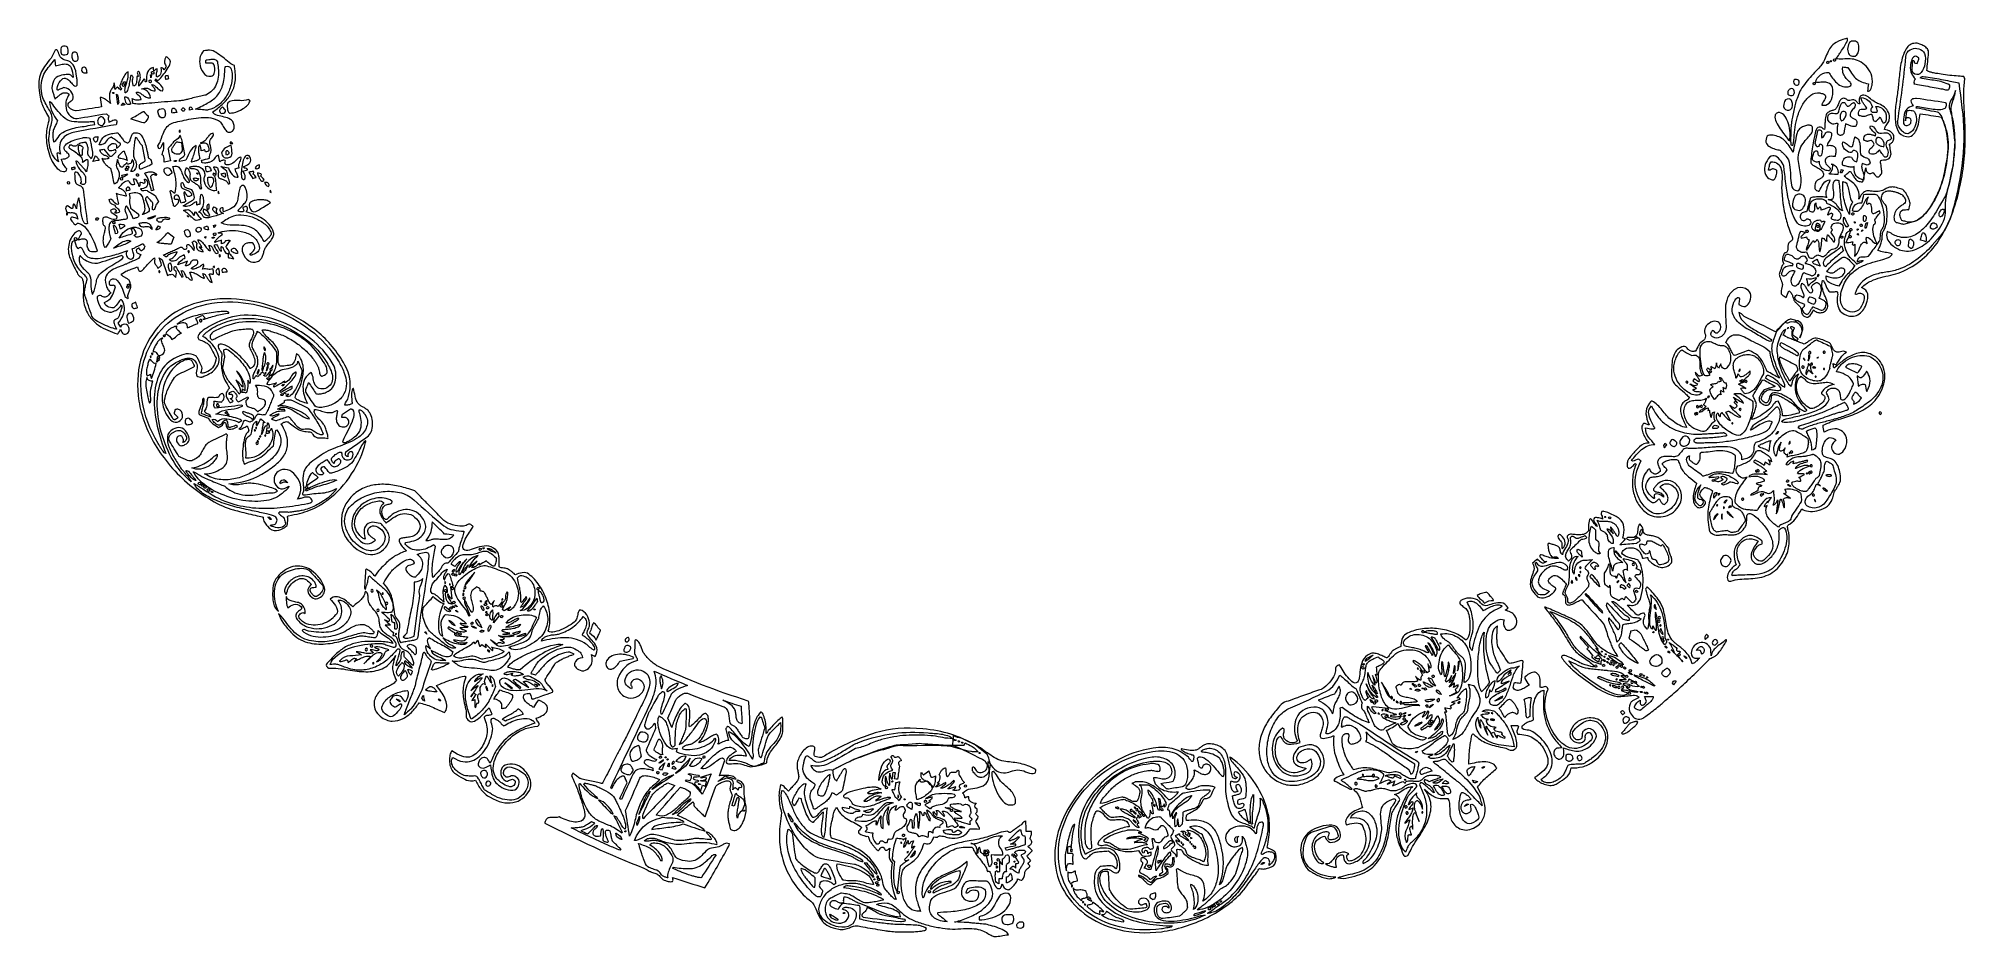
# Model space of a CAD drawing. Header units: millimetres. Extents: x 300.3 to 376.3, y -228.9 to -193.5.
import ezdxf

# ---------------------------------------------------------------- set-up
doc = ezdxf.new("R2010")
doc.units = ezdxf.units.MM
doc.header["$MEASUREMENT"] = 0
doc.layers.add('Homecoming', color=7, linetype='Continuous', lineweight=0)

msp = doc.modelspace()

# ---------------------------------------------------------------- linework, layer by layer
at = {"layer": 'Homecoming', "color": 18, "lineweight": 9, "true_color": 0x000000}
for points, knots in [([(301.272, -193.79), (301.318, -193.786), (301.359, -193.792), (301.393, -193.807), (301.427, -193.823), (301.447, -193.867), (301.454, -193.939), (301.461, -194.03), (301.454, -194.085), (301.433, -194.106), (301.411, -194.126), (301.376, -194.138), (301.329, -194.143), (301.276, -194.148), (301.237, -194.142), (301.211, -194.126), (301.186, -194.11), (301.17, -194.061), (301.163, -193.979), (301.152, -193.86), (301.188, -193.797), (301.272, -193.79)], [0, 0, 0, 0, 1, 1, 1, 2, 2, 2, 3, 3, 3, 4, 4, 4, 5, 5, 5, 6, 6, 6, 7, 7, 7, 7]), ([(372.47, -203.572), (372.491, -203.676), (372.472, -203.814), (372.411, -203.983), (372.339, -204.182), (372.229, -204.321), (372.082, -204.399), (371.935, -204.476), (371.788, -204.483), (371.639, -204.421), (371.49, -204.359), (371.393, -204.282), (371.345, -204.188), (371.298, -204.095), (371.271, -204.003), (371.268, -203.911), (371.263, -203.82), (371.268, -203.734), (371.281, -203.654), (371.294, -203.574), (371.285, -203.516), (371.254, -203.479), (371.232, -203.487), (371.186, -203.491), (371.116, -203.492), (371.046, -203.493), (370.999, -203.492), (370.974, -203.49), (370.952, -203.482), (370.928, -203.458), (370.901, -203.419), (370.873, -203.38), (370.85, -203.335), (370.83, -203.283), (370.811, -203.232), (370.792, -203.184), (370.772, -203.14), (370.753, -203.097), (370.737, -203.065), (370.726, -203.044), (370.72, -203.042), (370.708, -203.042), (370.689, -203.042), (370.654, -203.141), (370.649, -203.237), (370.674, -203.335), (370.699, -203.433), (370.732, -203.53), (370.772, -203.626), (370.813, -203.723), (370.847, -203.816), (370.875, -203.904), (370.902, -203.992), (370.904, -204.067), (370.88, -204.13), (370.853, -204.2), (370.815, -204.248), (370.766, -204.276), (370.717, -204.303), (370.667, -204.319), (370.614, -204.321), (370.563, -204.322), (370.511, -204.313), (370.463, -204.292), (370.408, -204.268), (370.364, -204.242), (370.331, -204.211), (370.291, -204.298), (370.245, -204.372), (370.195, -204.434), (370.144, -204.496), (370.078, -204.508), (369.996, -204.472), (369.947, -204.451), (369.914, -204.424), (369.898, -204.393), (369.882, -204.363), (369.869, -204.332), (369.863, -204.301), (369.856, -204.271), (369.851, -204.239), (369.848, -204.206), (369.845, -204.173), (369.834, -204.141), (369.814, -204.109), (369.811, -204.1), (369.801, -204.086), (369.783, -204.066), (369.765, -204.046), (369.745, -204.026), (369.721, -204.004), (369.697, -203.983), (369.675, -203.961), (369.655, -203.941), (369.634, -203.92), (369.621, -203.909), (369.615, -203.906), (369.585, -203.87), (369.563, -203.831), (369.55, -203.791), (369.538, -203.75), (369.523, -203.707), (369.509, -203.663), (369.494, -203.617), (369.476, -203.577), (369.455, -203.541), (369.433, -203.505), (369.401, -203.478), (369.356, -203.459), (369.324, -203.546), (369.29, -203.632), (369.257, -203.718), (369.188, -203.682), (369.144, -203.655), (369.125, -203.639), (369.083, -203.614), (369.06, -203.583), (369.055, -203.546), (369.05, -203.51), (369.051, -203.474), (369.059, -203.439), (369.065, -203.404), (369.075, -203.365), (369.088, -203.325), (369.1, -203.284), (369.105, -203.24), (369.103, -203.194), (369.106, -203.187), (369.102, -203.169), (369.091, -203.137), (369.081, -203.107), (369.068, -203.073), (369.053, -203.036), (369.038, -203), (369.025, -202.966), (369.014, -202.935), (369.003, -202.904), (368.996, -202.884), (368.993, -202.876), (368.98, -202.825), (368.979, -202.783), (368.991, -202.75), (369.006, -202.711), (369.022, -202.664), (369.041, -202.611), (369.053, -202.578), (369.068, -202.538), (369.084, -202.491), (369.1, -202.445), (369.128, -202.41), (369.168, -202.387), (369.128, -202.319), (369.108, -202.263), (369.109, -202.217), (369.108, -202.172), (369.12, -202.116), (369.143, -202.049), (369.163, -201.989), (369.191, -201.956), (369.227, -201.95), (369.264, -201.945), (369.29, -201.918), (369.305, -201.871), (369.319, -201.83), (369.323, -201.79), (369.317, -201.75), (369.311, -201.71), (369.315, -201.67), (369.328, -201.629), (369.346, -201.575), (369.375, -201.538), (369.415, -201.518), (369.456, -201.498), (369.484, -201.465), (369.499, -201.416), (369.501, -201.41), (369.502, -201.401), (369.503, -201.389), (369.503, -201.378), (369.505, -201.369), (369.507, -201.362), (369.415, -201.157), (369.343, -200.961), (369.29, -200.774), (369.237, -200.588), (369.19, -200.381), (369.149, -200.151), (369.14, -200.119), (369.132, -200.07), (369.125, -200.005), (369.119, -199.94), (369.111, -199.868), (369.105, -199.792), (369.097, -199.716), (369.092, -199.646), (369.087, -199.581), (369.083, -199.517), (369.079, -199.466), (369.076, -199.428), (369.073, -199.345), (369.076, -199.248), (369.086, -199.136), (369.095, -199.024), (369.096, -198.916), (369.087, -198.814), (369.078, -198.712), (369.052, -198.62), (369.01, -198.539), (368.968, -198.458), (368.897, -198.405), (368.8, -198.38), (368.789, -198.377), (368.767, -198.374), (368.734, -198.369), (368.701, -198.365), (368.679, -198.361), (368.668, -198.358), (368.616, -198.425), (368.591, -198.474), (368.592, -198.507), (368.593, -198.54), (368.584, -198.601), (368.562, -198.69), (368.603, -198.701), (368.636, -198.694), (368.664, -198.668), (368.691, -198.643), (368.728, -198.636), (368.774, -198.648), (368.837, -198.665), (368.873, -198.685), (368.883, -198.71), (368.892, -198.734), (368.888, -198.785), (368.87, -198.861), (368.859, -198.902), (368.848, -198.942), (368.836, -198.978), (368.824, -199.016), (368.799, -199.047), (368.762, -199.073), (368.749, -199.077), (368.728, -199.075), (368.699, -199.067), (368.671, -199.059), (368.651, -199.053), (368.639, -199.05), (368.548, -199.024), (368.48, -198.96), (368.435, -198.857), (368.39, -198.754), (368.381, -198.645), (368.408, -198.529), (368.428, -198.448), (368.474, -198.355), (368.547, -198.25), (368.619, -198.145), (368.698, -198.102), (368.785, -198.124), (368.865, -198.144), (368.94, -198.195), (369.01, -198.279), (369.079, -198.363), (369.128, -198.45), (369.156, -198.538), (369.164, -198.584), (369.174, -198.664), (369.188, -198.775), (369.201, -198.886), (369.216, -199.005), (369.233, -199.132), (369.251, -199.26), (369.267, -199.378), (369.282, -199.487), (369.297, -199.595), (369.307, -199.673), (369.313, -199.72), (369.317, -199.728), (369.324, -199.757), (369.336, -199.805), (369.348, -199.854), (369.362, -199.911), (369.378, -199.975), (369.395, -200.04), (369.411, -200.103), (369.428, -200.165), (369.445, -200.227), (369.457, -200.274), (369.467, -200.307), (369.48, -200.348), (369.498, -200.399), (369.521, -200.459), (369.543, -200.52), (369.57, -200.577), (369.601, -200.632), (369.631, -200.687), (369.665, -200.737), (369.702, -200.779), (369.739, -200.822), (369.778, -200.849), (369.817, -200.862), (369.845, -200.871), (369.878, -200.88), (369.916, -200.889), (369.954, -200.897), (369.994, -200.901), (370.038, -200.9), (370.082, -200.899), (370.12, -200.89), (370.153, -200.874), (370.185, -200.857), (370.207, -200.831), (370.217, -200.796), (370.229, -200.753), (370.226, -200.716), (370.207, -200.683), (370.189, -200.65), (370.166, -200.629), (370.137, -200.62), (370.092, -200.606), (370.055, -200.615), (370.027, -200.649), (369.999, -200.682), (369.962, -200.691), (369.918, -200.677), (369.878, -200.664), (369.847, -200.641), (369.826, -200.608), (369.805, -200.574), (369.802, -200.529), (369.818, -200.474), (369.833, -200.417), (369.869, -200.381), (369.923, -200.363), (369.977, -200.346), (370.023, -200.335), (370.061, -200.331), (370.109, -200.158), (370.156, -199.984), (370.201, -199.809), (370.207, -199.788), (370.239, -199.772), (370.301, -199.763), (370.361, -199.753), (370.428, -199.748), (370.502, -199.745), (370.577, -199.743), (370.648, -199.744), (370.718, -199.748), (370.787, -199.752), (370.832, -199.761), (370.853, -199.775), (370.824, -199.696), (370.812, -199.634), (370.817, -199.589), (370.823, -199.543), (370.834, -199.484), (370.852, -199.41), (370.867, -199.351), (370.887, -199.298), (370.914, -199.25), (370.94, -199.203), (370.961, -199.149), (370.974, -199.09), (370.976, -199.083), (370.978, -199.075), (370.979, -199.068), (370.88, -199.073), (370.796, -199.126), (370.723, -199.223), (370.651, -199.321), (370.597, -199.419), (370.56, -199.517), (370.553, -199.523), (370.543, -199.524), (370.532, -199.521), (370.514, -199.516), (370.503, -199.513), (370.497, -199.511), (370.434, -199.494), (370.398, -199.461), (370.389, -199.412), (370.38, -199.363), (370.383, -199.303), (370.401, -199.23), (370.415, -199.172), (370.437, -199.132), (370.467, -199.108), (370.497, -199.085), (370.53, -199.065), (370.564, -199.047), (370.599, -199.029), (370.631, -199.01), (370.659, -198.99), (370.688, -198.971), (370.709, -198.935), (370.721, -198.884), (370.734, -198.825), (370.719, -198.774), (370.677, -198.732), (370.635, -198.691), (370.583, -198.651), (370.522, -198.612), (370.46, -198.573), (370.401, -198.539), (370.344, -198.51), (370.287, -198.481), (370.252, -198.453), (370.239, -198.426), (370.226, -198.4), (370.225, -198.34), (370.233, -198.246), (370.241, -198.153), (370.254, -198.05), (370.27, -197.939), (370.287, -197.828), (370.305, -197.718), (370.323, -197.611), (370.341, -197.503), (370.356, -197.419), (370.367, -197.36), (370.382, -197.279), (370.405, -197.193), (370.437, -197.103), (370.468, -197.012), (370.525, -196.975), (370.606, -196.991), (370.652, -197), (370.682, -197.016), (370.692, -197.038), (370.704, -197.059), (370.727, -197.074), (370.762, -197.081), (370.779, -196.983), (370.787, -196.902), (370.786, -196.84), (370.785, -196.777), (370.791, -196.704), (370.805, -196.62), (370.819, -196.537), (370.841, -196.478), (370.87, -196.444), (370.9, -196.41), (370.934, -196.385), (370.972, -196.368), (371.011, -196.351), (371.052, -196.339), (371.095, -196.331), (371.139, -196.322), (371.178, -196.301), (371.213, -196.268), (371.241, -196.241), (371.265, -196.201), (371.286, -196.149), (371.305, -196.096), (371.326, -196.048), (371.348, -196.004), (371.369, -195.96), (371.395, -195.922), (371.427, -195.891), (371.458, -195.86), (371.501, -195.848), (371.553, -195.857), (371.562, -195.858), (371.571, -195.859), (371.58, -195.861), (371.586, -195.862), (371.604, -195.873), (371.638, -195.894), (371.67, -195.916), (371.689, -195.931), (371.694, -195.939), (371.703, -195.941), (371.711, -195.942), (371.72, -195.944), (371.755, -195.949), (371.787, -195.945), (371.817, -195.929), (371.846, -195.913), (371.881, -195.908), (371.922, -195.915), (371.969, -195.922), (372.007, -195.949), (372.036, -195.994), (372.065, -196.04), (372.097, -196.065), (372.133, -196.071), (372.141, -196.072), (372.15, -196.074), (372.159, -196.075), (372.132, -196.014), (372.123, -195.951), (372.132, -195.887), (372.141, -195.823), (372.165, -195.78), (372.204, -195.757), (372.243, -195.734), (372.284, -195.726), (372.324, -195.732), (372.412, -195.745), (372.482, -195.778), (372.535, -195.832), (372.587, -195.886), (372.652, -195.935), (372.729, -195.981), (372.779, -196.014), (372.841, -196.046), (372.917, -196.079), (372.993, -196.112), (373.064, -196.155), (373.132, -196.207), (373.199, -196.261), (373.252, -196.329), (373.29, -196.411), (373.328, -196.493), (373.339, -196.596), (373.319, -196.72), (373.318, -196.728), (373.316, -196.737), (373.315, -196.745), (373.271, -196.83), (373.233, -196.89), (373.2, -196.927), (373.167, -196.962), (373.145, -197.017), (373.133, -197.09), (373.162, -197.096), (373.201, -197.105), (373.249, -197.118), (373.298, -197.132), (373.343, -197.153), (373.383, -197.181), (373.423, -197.21), (373.457, -197.246), (373.482, -197.289), (373.508, -197.332), (373.515, -197.386), (373.503, -197.452), (373.492, -197.518), (373.472, -197.563), (373.444, -197.586), (373.416, -197.611), (373.377, -197.639), (373.329, -197.671), (373.336, -197.697), (373.348, -197.759), (373.363, -197.854), (373.379, -197.951), (373.388, -198.017), (373.394, -198.051), (373.392, -198.059), (373.391, -198.067), (373.389, -198.075), (373.371, -198.173), (373.338, -198.23), (373.292, -198.25), (373.246, -198.269), (373.2, -198.28), (373.154, -198.282), (373.108, -198.285), (373.067, -198.288), (373.03, -198.293), (372.992, -198.297), (372.975, -198.324), (372.977, -198.375), (372.984, -198.401), (372.994, -198.464), (373.007, -198.563), (373.02, -198.662), (373.026, -198.724), (373.028, -198.749), (373.027, -198.808), (373.007, -198.859), (372.967, -198.903), (372.927, -198.948), (372.89, -198.966), (372.855, -198.957), (372.841, -198.954), (372.826, -198.95), (372.812, -198.947), (372.802, -198.937), (372.78, -198.908), (372.744, -198.862), (372.708, -198.816), (372.685, -198.792), (372.673, -198.79), (372.668, -198.788), (372.651, -198.794), (372.624, -198.809), (372.596, -198.823), (372.58, -198.829), (372.574, -198.828), (372.56, -198.824), (372.545, -198.821), (372.531, -198.817), (372.491, -198.807), (372.457, -198.785), (372.431, -198.75), (372.406, -198.716), (372.396, -198.666), (372.404, -198.602), (372.367, -198.774), (372.33, -198.944), (372.292, -199.115), (372.283, -199.154), (372.256, -199.167), (372.21, -199.156), (372.184, -199.149), (372.158, -199.142), (372.132, -199.136), (372.08, -199.123), (372.037, -199.095), (372, -199.054), (371.964, -199.012), (371.933, -198.97), (371.906, -198.927), (371.878, -198.884), (371.856, -198.844), (371.837, -198.807), (371.817, -198.77), (371.799, -198.75), (371.782, -198.745), (371.764, -198.741), (371.755, -198.743), (371.753, -198.75), (371.739, -198.763), (371.703, -198.792), (371.647, -198.838), (371.592, -198.885), (371.556, -198.914), (371.541, -198.926), (371.617, -198.993), (371.692, -199.051), (371.767, -199.098), (371.842, -199.145), (371.908, -199.2), (371.966, -199.264), (372.025, -199.327), (372.069, -199.404), (372.1, -199.493), (372.131, -199.583), (372.138, -199.699), (372.121, -199.841), (372.186, -199.703), (372.247, -199.614), (372.305, -199.571), (372.363, -199.53), (372.425, -199.509), (372.488, -199.51), (372.552, -199.51), (372.622, -199.518), (372.697, -199.533), (372.773, -199.548), (372.856, -199.543), (372.947, -199.517), (373.023, -199.503), (373.084, -199.483), (373.129, -199.457), (373.174, -199.431), (373.219, -199.409), (373.262, -199.39), (373.306, -199.372), (373.354, -199.361), (373.406, -199.357), (373.459, -199.353), (373.525, -199.361), (373.606, -199.381), (373.686, -199.401), (373.756, -199.421), (373.815, -199.44), (373.874, -199.459), (373.931, -199.514), (373.983, -199.604), (373.996, -199.624), (374.013, -199.657), (374.034, -199.7), (374.054, -199.745), (374.073, -199.788), (374.09, -199.831), (374.108, -199.875), (374.123, -199.915), (374.135, -199.953), (374.148, -199.99), (374.152, -200.013), (374.15, -200.021), (374.132, -200.098), (374.114, -200.175), (374.095, -200.252), (374.053, -200.25), (373.991, -200.25), (373.908, -200.253), (373.825, -200.256), (373.772, -200.306), (373.748, -200.402), (373.738, -200.441), (373.744, -200.492), (373.765, -200.554), (373.786, -200.615), (373.803, -200.656), (373.816, -200.677), (373.87, -200.692), (373.924, -200.707), (373.978, -200.723), (374.161, -200.775), (374.336, -200.741), (374.504, -200.618), (374.672, -200.494), (374.827, -200.326), (374.968, -200.111), (375.109, -199.897), (375.229, -199.658), (375.327, -199.397), (375.426, -199.136), (375.493, -198.901), (375.534, -198.695), (375.604, -198.334), (375.64, -198.004), (375.643, -197.707), (375.646, -197.411), (375.587, -197.108), (375.467, -196.8), (375.46, -196.772), (375.428, -196.704), (375.372, -196.596), (375.096, -196.551), (374.821, -196.506), (374.545, -196.462), (374.53, -196.565), (374.512, -196.673), (374.491, -196.787), (374.47, -196.902), (374.439, -197.006), (374.397, -197.098), (374.355, -197.19), (374.302, -197.263), (374.239, -197.316), (374.176, -197.369), (374.095, -197.386), (373.996, -197.367), (373.833, -197.336), (373.721, -197.256), (373.658, -197.124), (373.596, -196.994), (373.561, -196.841), (373.552, -196.665), (373.544, -196.489), (373.554, -196.302), (373.582, -196.101), (373.611, -195.901), (373.636, -195.712), (373.659, -195.535), (373.681, -195.366), (373.701, -195.174), (373.72, -194.956), (373.739, -194.739), (373.771, -194.533), (373.817, -194.337), (373.864, -194.143), (373.932, -193.981), (374.024, -193.854), (374.115, -193.726), (374.246, -193.669), (374.417, -193.683), (374.441, -193.685), (374.478, -193.695), (374.531, -193.713), (374.582, -193.731), (374.635, -193.756), (374.689, -193.787), (374.743, -193.818), (374.788, -193.859), (374.826, -193.907), (374.863, -193.955), (374.88, -194.006), (374.874, -194.059), (374.853, -194.295), (374.83, -194.53), (374.805, -194.763), (374.855, -194.786), (374.901, -194.805), (374.941, -194.818), (374.981, -194.832), (375.021, -194.844), (375.062, -194.853), (375.102, -194.862), (375.134, -194.868), (375.158, -194.87), (375.199, -194.875), (375.272, -194.886), (375.376, -194.902), (375.481, -194.919), (375.593, -194.934), (375.709, -194.948), (375.826, -194.962), (375.938, -194.972), (376.044, -194.98), (376.15, -194.988), (376.223, -194.994), (376.264, -194.999), (376.276, -195.023), (376.289, -195.048), (376.301, -195.072), (376.264, -195.457), (376.256, -195.815), (376.276, -196.15), (376.297, -196.484), (376.312, -196.836), (376.32, -197.204), (376.329, -197.564), (376.316, -197.917), (376.281, -198.261), (376.246, -198.606), (376.191, -198.953), (376.12, -199.3), (375.943, -200.158), (375.657, -200.881), (375.28, -201.461), (374.903, -202.042), (374.399, -202.459), (373.781, -202.713), (373.645, -202.77), (373.511, -202.812), (373.379, -202.838), (373.246, -202.864), (373.115, -202.894), (372.986, -202.929), (372.857, -202.962), (372.729, -203.01), (372.603, -203.068), (372.477, -203.127), (372.352, -203.212), (372.226, -203.323), (372.368, -203.385), (372.449, -203.468), (372.47, -203.572)], [0, 0, 0, 0, 1, 1, 1, 2, 2, 2, 3, 3, 3, 4, 4, 4, 5, 5, 5, 6, 6, 6, 7, 7, 7, 8, 8, 8, 9, 9, 9, 10, 10, 10, 11, 11, 11, 12, 12, 12, 13, 13, 13, 14, 14, 14, 15, 15, 15, 16, 16, 16, 17, 17, 17, 18, 18, 18, 19, 19, 19, 20, 20, 20, 21, 21, 21, 22, 22, 22, 23, 23, 23, 24, 24, 24, 25, 25, 25, 26, 26, 26, 27, 27, 27, 28, 28, 28, 29, 29, 29, 30, 30, 30, 31, 31, 31, 32, 32, 32, 33, 33, 33, 34, 34, 34, 35, 35, 35, 36, 36, 36, 37, 37, 37, 38, 38, 38, 39, 39, 39, 40, 40, 40, 41, 41, 41, 42, 42, 42, 43, 43, 43, 44, 44, 44, 45, 45, 45, 46, 46, 46, 47, 47, 47, 48, 48, 48, 49, 49, 49, 50, 50, 50, 51, 51, 51, 52, 52, 52, 53, 53, 53, 54, 54, 54, 55, 55, 55, 56, 56, 56, 57, 57, 57, 58, 58, 58, 59, 59, 59, 60, 60, 60, 61, 61, 61, 62, 62, 62, 63, 63, 63, 64, 64, 64, 65, 65, 65, 66, 66, 66, 67, 67, 67, 68, 68, 68, 69, 69, 69, 70, 70, 70, 71, 71, 71, 72, 72, 72, 73, 73, 73, 74, 74, 74, 75, 75, 75, 76, 76, 76, 77, 77, 77, 78, 78, 78, 79, 79, 79, 80, 80, 80, 81, 81, 81, 82, 82, 82, 83, 83, 83, 84, 84, 84, 85, 85, 85, 86, 86, 86, 87, 87, 87, 88, 88, 88, 89, 89, 89, 90, 90, 90, 91, 91, 91, 92, 92, 92, 93, 93, 93, 94, 94, 94, 95, 95, 95, 96, 96, 96, 97, 97, 97, 98, 98, 98, 99, 99, 99, 100, 100, 100, 101, 101, 101, 102, 102, 102, 103, 103, 103, 104, 104, 104, 105, 105, 105, 106, 106, 106, 107, 107, 107, 108, 108, 108, 109, 109, 109, 110, 110, 110, 111, 111, 111, 112, 112, 112, 113, 113, 113, 114, 114, 114, 115, 115, 115, 116, 116, 116, 117, 117, 117, 118, 118, 118, 119, 119, 119, 120, 120, 120, 121, 121, 121, 122, 122, 122, 123, 123, 123, 124, 124, 124, 125, 125, 125, 126, 126, 126, 127, 127, 127, 128, 128, 128, 129, 129, 129, 130, 130, 130, 131, 131, 131, 132, 132, 132, 133, 133, 133, 134, 134, 134, 135, 135, 135, 136, 136, 136, 137, 137, 137, 138, 138, 138, 139, 139, 139, 140, 140, 140, 141, 141, 141, 142, 142, 142, 143, 143, 143, 144, 144, 144, 145, 145, 145, 146, 146, 146, 147, 147, 147, 148, 148, 148, 149, 149, 149, 150, 150, 150, 151, 151, 151, 152, 152, 152, 153, 153, 153, 154, 154, 154, 155, 155, 155, 156, 156, 156, 157, 157, 157, 158, 158, 158, 159, 159, 159, 160, 160, 160, 161, 161, 161, 162, 162, 162, 163, 163, 163, 164, 164, 164, 165, 165, 165, 166, 166, 166, 167, 167, 167, 168, 168, 168, 169, 169, 169, 170, 170, 170, 171, 171, 171, 172, 172, 172, 173, 173, 173, 174, 174, 174, 175, 175, 175, 176, 176, 176, 177, 177, 177, 178, 178, 178, 179, 179, 179, 180, 180, 180, 181, 181, 181, 182, 182, 182, 183, 183, 183, 184, 184, 184, 185, 185, 185, 186, 186, 186, 187, 187, 187, 188, 188, 188, 189, 189, 189, 190, 190, 190, 191, 191, 191, 192, 192, 192, 193, 193, 193, 194, 194, 194, 195, 195, 195, 196, 196, 196, 197, 197, 197, 198, 198, 198, 199, 199, 199, 200, 200, 200, 201, 201, 201, 202, 202, 202, 203, 203, 203, 204, 204, 204, 205, 205, 205, 206, 206, 206, 207, 207, 207, 208, 208, 208, 209, 209, 209, 210, 210, 210, 211, 211, 211, 212, 212, 212, 213, 213, 213, 214, 214, 214, 215, 215, 215, 216, 216, 216, 217, 217, 217, 218, 218, 218, 219, 219, 219, 220, 220, 220, 221, 221, 221, 222, 222, 222, 223, 223, 223, 224, 224, 224, 225, 225, 225, 226, 226, 226, 227, 227, 227, 228, 228, 228, 229, 229, 229, 230, 230, 230, 231, 231, 231, 232, 232, 232, 233, 233, 233, 234, 234, 234, 235, 235, 235, 236, 236, 236, 237, 237, 237, 238, 238, 238, 239, 239, 239, 240, 240, 240, 241, 241, 241, 242, 242, 242, 243, 243, 243, 244, 244, 244, 245, 245, 245, 246, 246, 246, 247, 247, 247, 248, 248, 248, 249, 249, 249, 250, 250, 250, 251, 251, 251, 252, 252, 252, 253, 253, 253, 254, 254, 254, 255, 255, 255, 256, 256, 256, 257, 257, 257, 258, 258, 258, 259, 259, 259, 260, 260, 260, 261, 261, 261, 262, 262, 262, 263, 263, 263, 264, 264, 264, 265, 265, 265, 266, 266, 266, 267, 267, 267, 268, 268, 268, 269, 269, 269, 270, 270, 270, 271, 271, 271, 272, 272, 272, 273, 273, 273, 274, 274, 274, 275, 275, 275, 276, 276, 276, 277, 277, 277, 278, 278, 278, 278]), ([(372.232, -195.206), (372.158, -195.176), (372.093, -195.138), (372.036, -195.093), (371.979, -195.049), (371.925, -194.99), (371.873, -194.919), (371.822, -194.847), (371.762, -194.754), (371.691, -194.639), (371.624, -194.631), (371.556, -194.623), (371.489, -194.615), (371.475, -194.734), (371.483, -194.828), (371.513, -194.897), (371.545, -194.965), (371.581, -195.023), (371.623, -195.068), (371.665, -195.115), (371.706, -195.155), (371.746, -195.189), (371.787, -195.223), (371.813, -195.265), (371.824, -195.315), (371.794, -195.368), (371.752, -195.396), (371.701, -195.401), (371.65, -195.406), (371.601, -195.404), (371.553, -195.398), (371.46, -195.384), (371.377, -195.349), (371.304, -195.29), (371.231, -195.231), (371.169, -195.169), (371.117, -195.102), (371.066, -195.036), (371.024, -194.974), (370.992, -194.918), (370.96, -194.862), (370.935, -194.834), (370.918, -194.831), (370.83, -194.82), (370.729, -194.852), (370.615, -194.927), (370.502, -195.003), (370.437, -195.101), (370.421, -195.223), (370.485, -195.232), (370.553, -195.232), (370.622, -195.222), (370.693, -195.213), (370.76, -195.213), (370.824, -195.222), (371.041, -195.252), (371.131, -195.413), (371.091, -195.7), (371.069, -195.856), (371.021, -195.97), (370.946, -196.044), (370.872, -196.119), (370.777, -196.145), (370.66, -196.125), (370.661, -196.118), (370.664, -196.106), (370.67, -196.092), (370.675, -196.077), (370.678, -196.066), (370.679, -196.058), (370.687, -196.044), (370.707, -196.01), (370.739, -195.957), (370.771, -195.903), (370.791, -195.87), (370.799, -195.855), (370.801, -195.843), (370.803, -195.832), (370.804, -195.821), (370.814, -195.751), (370.788, -195.706), (370.725, -195.684), (370.662, -195.663), (370.617, -195.65), (370.587, -195.645), (370.453, -195.624), (370.332, -195.654), (370.225, -195.733), (370.117, -195.812), (370.022, -195.915), (369.94, -196.042), (369.857, -196.169), (369.79, -196.309), (369.737, -196.462), (369.684, -196.614), (369.646, -196.756), (369.622, -196.887), (369.596, -197.032), (369.579, -197.171), (369.571, -197.305), (369.564, -197.438), (369.546, -197.573), (369.518, -197.709), (369.489, -197.703), (369.461, -197.696), (369.432, -197.69), (369.433, -197.683), (369.434, -197.653), (369.432, -197.6), (369.43, -197.548), (369.43, -197.48), (369.431, -197.398), (369.432, -197.316), (369.434, -197.252), (369.436, -197.209), (369.438, -197.134), (369.441, -197.073), (369.443, -197.025), (369.446, -196.977), (369.449, -196.934), (369.453, -196.898), (369.457, -196.861), (369.463, -196.821), (369.47, -196.777), (369.478, -196.734), (369.488, -196.676), (369.501, -196.603), (369.534, -196.415), (369.569, -196.246), (369.607, -196.098), (369.646, -195.95), (369.709, -195.778), (369.798, -195.579), (369.84, -195.494), (369.898, -195.404), (369.971, -195.307), (370.044, -195.211), (370.12, -195.118), (370.2, -195.028), (370.28, -194.939), (370.359, -194.854), (370.437, -194.774), (370.515, -194.695), (370.575, -194.626), (370.618, -194.568), (370.701, -194.461), (370.762, -194.361), (370.798, -194.269), (370.834, -194.179), (370.87, -194.093), (370.905, -194.013), (370.94, -193.933), (370.985, -193.86), (371.042, -193.793), (371.099, -193.727), (371.192, -193.663), (371.323, -193.601), (371.353, -193.588), (371.407, -193.567), (371.484, -193.537), (371.561, -193.507), (371.626, -193.494), (371.679, -193.499), (371.677, -193.523), (371.675, -193.548), (371.673, -193.572), (371.672, -193.588), (371.637, -193.653), (371.571, -193.765), (371.504, -193.877), (371.449, -193.963), (371.408, -194.023), (371.4, -194.047), (371.368, -194.094), (371.313, -194.165), (371.259, -194.235), (371.224, -194.278), (371.211, -194.292), (371.232, -194.294), (371.252, -194.297), (371.273, -194.299), (371.373, -194.31), (371.469, -194.311), (371.563, -194.301), (371.656, -194.292), (371.753, -194.292), (371.853, -194.303), (371.941, -194.313), (372.037, -194.342), (372.138, -194.39), (372.24, -194.439), (372.332, -194.505), (372.411, -194.589), (372.491, -194.674), (372.556, -194.775), (372.605, -194.894), (372.654, -195.013), (372.669, -195.151), (372.649, -195.307), (372.647, -195.327), (372.644, -195.347), (372.641, -195.368), (372.633, -195.392), (372.62, -195.425), (372.606, -195.469), (372.591, -195.513), (372.581, -195.534), (372.575, -195.533), (372.561, -195.548), (372.523, -195.563), (372.461, -195.579), (372.474, -195.481), (372.487, -195.384), (372.499, -195.286), (372.395, -195.263), (372.306, -195.237), (372.232, -195.206)], [0, 0, 0, 0, 1, 1, 1, 2, 2, 2, 3, 3, 3, 4, 4, 4, 5, 5, 5, 6, 6, 6, 7, 7, 7, 8, 8, 8, 9, 9, 9, 10, 10, 10, 11, 11, 11, 12, 12, 12, 13, 13, 13, 14, 14, 14, 15, 15, 15, 16, 16, 16, 17, 17, 17, 18, 18, 18, 19, 19, 19, 20, 20, 20, 21, 21, 21, 22, 22, 22, 23, 23, 23, 24, 24, 24, 25, 25, 25, 26, 26, 26, 27, 27, 27, 28, 28, 28, 29, 29, 29, 30, 30, 30, 31, 31, 31, 32, 32, 32, 33, 33, 33, 34, 34, 34, 35, 35, 35, 36, 36, 36, 37, 37, 37, 38, 38, 38, 39, 39, 39, 40, 40, 40, 41, 41, 41, 42, 42, 42, 43, 43, 43, 44, 44, 44, 45, 45, 45, 46, 46, 46, 47, 47, 47, 48, 48, 48, 49, 49, 49, 50, 50, 50, 51, 51, 51, 52, 52, 52, 53, 53, 53, 54, 54, 54, 55, 55, 55, 56, 56, 56, 57, 57, 57, 58, 58, 58, 59, 59, 59, 60, 60, 60, 61, 61, 61, 62, 62, 62, 63, 63, 63, 64, 64, 64, 65, 65, 65, 66, 66, 66, 67, 67, 67, 68, 68, 68, 69, 69, 69, 70, 70, 70, 71, 71, 71, 72, 72, 72, 72]), ([(372.282, -203.069), (372.413, -202.96), (372.554, -202.879), (372.708, -202.829), (372.861, -202.779), (373.021, -202.743), (373.19, -202.721), (373.358, -202.699), (373.518, -202.662), (373.67, -202.611), (373.912, -202.53), (374.147, -202.407), (374.375, -202.241), (374.602, -202.074), (374.817, -201.879), (375.019, -201.657), (375.301, -201.343), (375.588, -201.028), (375.724, -200.611), (375.861, -200.193), (375.968, -199.732), (376.06, -199.282), (376.194, -198.633), (376.265, -197.91), (376.262, -197.229), (376.259, -196.548), (376.145, -195.901), (376.065, -195.238), (375.984, -195.228), (375.891, -195.212), (375.787, -195.19), (375.683, -195.168), (375.573, -195.146), (375.457, -195.123), (375.342, -195.1), (375.226, -195.078), (375.109, -195.06), (374.993, -195.041), (374.882, -195.026), (374.777, -195.013), (374.748, -195.01), (374.71, -195.005), (374.662, -194.999), (374.616, -194.993), (374.575, -195.011), (374.541, -195.051), (374.75, -195.094), (374.952, -195.128), (375.145, -195.152), (375.334, -195.175), (375.524, -195.235), (375.715, -195.331), (375.712, -195.354), (375.71, -195.376), (375.707, -195.398), (375.698, -195.471), (375.679, -195.509), (375.649, -195.514), (375.618, -195.519), (375.582, -195.519), (375.541, -195.514), (375.524, -195.511), (375.497, -195.505), (375.463, -195.497), (375.428, -195.488), (375.405, -195.482), (375.393, -195.48), (375.352, -195.474), (375.279, -195.463), (375.174, -195.444), (375.069, -195.426), (374.958, -195.405), (374.841, -195.381), (374.725, -195.357), (374.616, -195.336), (374.514, -195.318), (374.412, -195.301), (374.34, -195.289), (374.298, -195.284), (374.299, -195.275), (374.299, -195.253), (374.298, -195.217), (374.306, -195.149), (374.325, -195.108), (374.357, -195.094), (374.293, -195.024), (374.241, -194.95), (374.199, -194.87), (374.157, -194.791), (374.142, -194.692), (374.155, -194.571), (374.162, -194.501), (374.183, -194.42), (374.216, -194.327), (374.248, -194.233), (374.3, -194.19), (374.371, -194.197), (374.383, -194.199), (374.404, -194.209), (374.435, -194.23), (374.465, -194.251), (374.483, -194.266), (374.488, -194.275), (374.499, -194.294), (374.491, -194.329), (374.465, -194.379), (374.439, -194.43), (374.425, -194.463), (374.423, -194.481), (374.364, -194.474), (374.33, -194.467), (374.319, -194.456), (374.307, -194.446), (374.303, -194.437), (374.304, -194.429), (374.305, -194.411), (374.306, -194.395), (374.304, -194.382), (374.303, -194.369), (374.284, -194.36), (374.248, -194.356), (374.234, -194.504), (374.228, -194.631), (374.231, -194.737), (374.235, -194.842), (374.292, -194.902), (374.404, -194.915), (374.498, -194.926), (374.575, -194.876), (374.635, -194.763), (374.695, -194.65), (374.73, -194.532), (374.743, -194.408), (374.76, -194.232), (374.736, -194.102), (374.673, -194.02), (374.609, -193.938), (374.521, -193.892), (374.409, -193.882), (374.327, -193.874), (374.237, -193.893), (374.141, -193.937), (374.044, -193.981), (373.99, -194.076), (373.976, -194.223), (373.893, -195.08), (373.786, -195.919), (373.658, -196.74), (373.648, -196.799), (373.654, -196.855), (373.675, -196.91), (373.697, -196.965), (373.725, -197.018), (373.763, -197.067), (373.8, -197.116), (373.839, -197.158), (373.881, -197.191), (373.924, -197.225), (373.96, -197.245), (373.989, -197.25), (374.07, -197.266), (374.152, -197.227), (374.234, -197.133), (374.315, -197.04), (374.365, -196.934), (374.383, -196.815), (374.398, -196.722), (374.394, -196.62), (374.371, -196.512), (374.348, -196.404), (374.301, -196.344), (374.231, -196.333), (374.214, -196.331), (374.175, -196.329), (374.115, -196.327), (374.056, -196.326), (374.024, -196.343), (374.018, -196.376), (374.001, -196.499), (373.982, -196.621), (373.963, -196.742), (373.961, -196.674), (373.977, -196.635), (374.008, -196.627), (374.039, -196.619), (374.066, -196.618), (374.09, -196.622), (374.165, -196.634), (374.195, -196.696), (374.178, -196.806), (374.17, -196.856), (374.142, -196.89), (374.094, -196.908), (374.046, -196.925), (374.009, -196.931), (373.979, -196.926), (373.915, -196.915), (373.882, -196.877), (373.88, -196.812), (373.879, -196.747), (373.882, -196.681), (373.893, -196.614), (373.918, -196.447), (373.959, -196.335), (374.015, -196.279), (374.07, -196.223), (374.154, -196.182), (374.265, -196.156), (374.233, -196.09), (374.2, -196.024), (374.167, -195.959), (374.186, -195.909), (374.226, -195.88), (374.286, -195.871), (374.347, -195.863), (374.384, -195.859), (374.395, -195.861), (374.776, -195.917), (375.157, -195.972), (375.538, -196.028), (375.567, -196.032), (375.581, -196.053), (375.579, -196.088), (375.578, -196.124), (375.575, -196.151), (375.573, -196.169), (375.563, -196.203), (375.556, -196.225), (375.555, -196.234), (375.472, -196.275), (375.381, -196.295), (375.282, -196.293), (375.184, -196.291), (375.085, -196.283), (374.986, -196.267), (374.88, -196.251), (374.777, -196.233), (374.675, -196.212), (374.573, -196.192), (374.48, -196.18), (374.397, -196.176), (374.394, -196.198), (374.391, -196.219), (374.388, -196.24), (374.783, -196.302), (374.828, -196.336), (375.223, -196.398), (375.247, -196.402), (375.394, -196.504), (375.426, -196.654), (375.457, -196.803), (375.56, -196.998), (375.585, -197.182), (375.61, -197.367), (375.633, -197.534), (375.643, -197.707), (375.652, -197.881), (375.626, -198.125), (375.616, -198.178), (375.541, -198.601), (375.552, -198.566), (375.465, -198.98), (375.463, -198.988), (375.374, -199.268), (375.352, -199.329), (375.33, -199.392), (375.291, -199.509), (375.274, -199.532), (375.176, -199.732), (375.119, -199.873), (374.999, -200.063), (374.879, -200.254), (374.822, -200.343), (374.678, -200.482), (374.533, -200.622), (374.368, -200.697), (374.368, -200.697), (374.368, -200.697), (373.892, -200.822), (373.892, -200.822), (373.892, -200.822), (373.811, -200.813), (373.764, -200.795), (373.716, -200.777), (373.611, -200.761), (373.611, -200.761), (373.611, -200.761), (373.536, -200.72), (373.519, -200.656), (373.502, -200.592), (373.504, -200.516), (373.526, -200.429), (373.545, -200.35), (373.578, -200.286), (373.624, -200.239), (373.669, -200.192), (373.713, -200.154), (373.757, -200.122), (373.801, -200.092), (373.843, -200.064), (373.882, -200.04), (373.921, -200.017), (373.944, -199.993), (373.949, -199.968), (373.967, -199.896), (373.96, -199.834), (373.929, -199.783), (373.898, -199.732), (373.859, -199.691), (373.812, -199.657), (373.765, -199.623), (373.714, -199.598), (373.66, -199.58), (373.607, -199.562), (373.566, -199.549), (373.537, -199.542), (373.502, -199.533), (373.46, -199.525), (373.41, -199.516), (373.361, -199.508), (373.311, -199.506), (373.261, -199.51), (373.212, -199.514), (373.165, -199.531), (373.121, -199.562), (373.078, -199.592), (373.048, -199.643), (373.031, -199.714), (373.015, -199.784), (373.015, -199.837), (373.031, -199.87), (373.047, -199.904), (373.068, -199.937), (373.094, -199.969), (373.119, -200.001), (373.147, -200.034), (373.176, -200.067), (373.204, -200.099), (373.221, -200.146), (373.224, -200.206), (373.237, -200.276), (373.241, -200.383), (373.236, -200.524), (373.23, -200.666), (373.215, -200.779), (373.193, -200.865), (373.174, -200.935), (373.152, -200.992), (373.125, -201.034), (373.098, -201.076), (373.076, -201.128), (373.059, -201.19), (373.044, -201.244), (373.038, -201.295), (373.04, -201.342), (373.043, -201.389), (373.035, -201.443), (373.017, -201.505), (372.998, -201.574), (372.979, -201.633), (372.962, -201.682), (372.945, -201.731), (372.914, -201.791), (372.869, -201.859), (372.908, -201.872), (372.948, -201.885), (372.987, -201.898), (373.067, -201.924), (373.144, -201.941), (373.219, -201.948), (373.294, -201.956), (373.369, -201.972), (373.442, -201.996), (373.423, -202.058), (373.372, -202.107), (373.287, -202.142), (373.202, -202.178), (373.097, -202.213), (372.972, -202.246), (372.846, -202.28), (372.712, -202.318), (372.568, -202.36), (372.424, -202.402), (372.282, -202.462), (372.141, -202.541), (372.001, -202.619), (371.872, -202.722), (371.754, -202.85), (371.636, -202.978), (371.542, -203.144), (371.472, -203.344), (371.402, -203.546), (371.382, -203.73), (371.413, -203.903), (371.445, -204.075), (371.54, -204.194), (371.7, -204.26), (371.81, -204.305), (371.919, -204.307), (372.028, -204.263), (372.136, -204.22), (372.22, -204.117), (372.278, -203.956), (372.31, -203.868), (372.329, -203.787), (372.335, -203.715), (372.342, -203.642), (372.306, -203.591), (372.228, -203.561), (372.178, -203.542), (372.134, -203.544), (372.094, -203.566), (372.055, -203.588), (372.013, -203.59), (371.969, -203.573), (372.048, -203.347), (372.152, -203.18), (372.282, -203.069)], [0, 0, 0, 0, 1, 1, 1, 2, 2, 2, 3, 3, 3, 4, 4, 4, 5, 5, 5, 6, 6, 6, 7, 7, 7, 8, 8, 8, 9, 9, 9, 10, 10, 10, 11, 11, 11, 12, 12, 12, 13, 13, 13, 14, 14, 14, 15, 15, 15, 16, 16, 16, 17, 17, 17, 18, 18, 18, 19, 19, 19, 20, 20, 20, 21, 21, 21, 22, 22, 22, 23, 23, 23, 24, 24, 24, 25, 25, 25, 26, 26, 26, 27, 27, 27, 28, 28, 28, 29, 29, 29, 30, 30, 30, 31, 31, 31, 32, 32, 32, 33, 33, 33, 34, 34, 34, 35, 35, 35, 36, 36, 36, 37, 37, 37, 38, 38, 38, 39, 39, 39, 40, 40, 40, 41, 41, 41, 42, 42, 42, 43, 43, 43, 44, 44, 44, 45, 45, 45, 46, 46, 46, 47, 47, 47, 48, 48, 48, 49, 49, 49, 50, 50, 50, 51, 51, 51, 52, 52, 52, 53, 53, 53, 54, 54, 54, 55, 55, 55, 56, 56, 56, 57, 57, 57, 58, 58, 58, 59, 59, 59, 60, 60, 60, 61, 61, 61, 62, 62, 62, 63, 63, 63, 64, 64, 64, 65, 65, 65, 66, 66, 66, 67, 67, 67, 68, 68, 68, 69, 69, 69, 70, 70, 70, 71, 71, 71, 72, 72, 72, 73, 73, 73, 74, 74, 74, 75, 75, 75, 76, 76, 76, 77, 77, 77, 78, 78, 78, 79, 79, 79, 80, 80, 80, 81, 81, 81, 82, 82, 82, 83, 83, 83, 84, 84, 84, 85, 85, 85, 86, 86, 86, 87, 87, 87, 88, 88, 88, 89, 89, 89, 90, 90, 90, 91, 91, 91, 92, 92, 92, 93, 93, 93, 94, 94, 94, 95, 95, 95, 96, 96, 96, 97, 97, 97, 98, 98, 98, 99, 99, 99, 100, 100, 100, 101, 101, 101, 102, 102, 102, 103, 103, 103, 104, 104, 104, 105, 105, 105, 106, 106, 106, 107, 107, 107, 108, 108, 108, 109, 109, 109, 110, 110, 110, 111, 111, 111, 112, 112, 112, 113, 113, 113, 114, 114, 114, 115, 115, 115, 116, 116, 116, 117, 117, 117, 118, 118, 118, 119, 119, 119, 120, 120, 120, 121, 121, 121, 122, 122, 122, 123, 123, 123, 124, 124, 124, 125, 125, 125, 126, 126, 126, 127, 127, 127, 128, 128, 128, 129, 129, 129, 130, 130, 130, 131, 131, 131, 132, 132, 132, 133, 133, 133, 134, 134, 134, 135, 135, 135, 136, 136, 136, 137, 137, 137, 138, 138, 138, 139, 139, 139, 139]), ([(371.718, -194.086), (371.686, -194.021), (371.674, -193.945), (371.683, -193.855), (371.7, -193.669), (371.782, -193.582), (371.929, -193.595), (372.012, -193.602), (372.067, -193.632), (372.095, -193.684), (372.123, -193.737), (372.132, -193.821), (372.121, -193.935), (372.103, -194.124), (372.02, -194.21), (371.873, -194.194), (371.802, -194.187), (371.751, -194.15), (371.718, -194.086)], [0, 0, 0, 0, 1, 1, 1, 2, 2, 2, 3, 3, 3, 4, 4, 4, 5, 5, 5, 6, 6, 6, 6]), ([(301.859, -201.091), (301.917, -201.075), (301.955, -201.104), (301.974, -201.177), (301.976, -201.186), (301.978, -201.194), (301.98, -201.202), (301.977, -201.212), (301.96, -201.239), (301.932, -201.283), (301.903, -201.326), (301.886, -201.358), (301.879, -201.378), (301.87, -201.403), (301.862, -201.428), (301.853, -201.452), (301.87, -201.447), (301.887, -201.442), (301.904, -201.437), (301.949, -201.424), (302.003, -201.417), (302.064, -201.416), (302.126, -201.416), (302.171, -201.437), (302.202, -201.481), (302.205, -201.493), (302.208, -201.505), (302.211, -201.517), (302.222, -201.558), (302.221, -201.589), (302.209, -201.611), (302.196, -201.632), (302.197, -201.671), (302.213, -201.728), (302.245, -201.842), (302.301, -201.903), (302.38, -201.914), (302.46, -201.924), (302.535, -201.918), (302.602, -201.896), (302.577, -201.808), (302.543, -201.708), (302.5, -201.594), (302.456, -201.481), (302.405, -201.372), (302.347, -201.266), (302.288, -201.161), (302.224, -201.066), (302.153, -200.981), (302.082, -200.895), (302.007, -200.838), (301.926, -200.807), (301.863, -200.78), (301.823, -200.776), (301.803, -200.794), (301.783, -200.813), (301.769, -200.829), (301.76, -200.84), (301.75, -200.851), (301.732, -200.848), (301.706, -200.828), (301.68, -200.809), (301.628, -200.743), (301.552, -200.63), (301.55, -200.622), (301.552, -200.608), (301.56, -200.588), (301.567, -200.567), (301.574, -200.557), (301.579, -200.556), (301.588, -200.553), (301.597, -200.551), (301.605, -200.549), (301.611, -200.547), (301.617, -200.545), (301.623, -200.544), (301.642, -200.548), (301.678, -200.558), (301.731, -200.575), (301.784, -200.592), (301.818, -200.606), (301.834, -200.62), (301.832, -200.612), (301.83, -200.603), (301.827, -200.595), (301.799, -200.478), (301.763, -200.411), (301.719, -200.391), (301.675, -200.372), (301.629, -200.364), (301.581, -200.368), (301.532, -200.372), (301.488, -200.37), (301.447, -200.363), (301.405, -200.356), (301.375, -200.31), (301.356, -200.226), (301.354, -200.217), (301.352, -200.209), (301.35, -200.2), (301.361, -200.171), (301.372, -200.141), (301.384, -200.111), (301.389, -200.109), (301.395, -200.108), (301.401, -200.107), (301.41, -200.104), (301.418, -200.102), (301.427, -200.1), (301.44, -200.105), (301.469, -200.123), (301.512, -200.152), (301.555, -200.181), (301.58, -200.199), (301.588, -200.205), (301.597, -200.203), (301.605, -200.201), (301.614, -200.199), (301.623, -200.196), (301.631, -200.194), (301.64, -200.192), (301.638, -200.184), (301.638, -200.159), (301.641, -200.119), (301.644, -200.078), (301.647, -200.052), (301.651, -200.042), (301.66, -200.04), (301.668, -200.038), (301.677, -200.036), (301.683, -200.034), (301.689, -200.033), (301.694, -200.031), (301.704, -200.047), (301.72, -200.078), (301.743, -200.125), (301.766, -200.172), (301.78, -200.204), (301.784, -200.221), (301.791, -200.148), (301.799, -200.071), (301.808, -199.989), (301.817, -199.907), (301.839, -199.84), (301.876, -199.786), (301.888, -199.84), (301.9, -199.895), (301.913, -199.949), (301.936, -200.049), (301.949, -200.145), (301.952, -200.237), (301.955, -200.329), (301.969, -200.424), (301.993, -200.523), (302.007, -200.581), (302.028, -200.648), (302.056, -200.724), (302.084, -200.8), (302.13, -200.829), (302.193, -200.812), (302.198, -200.81), (302.202, -200.806), (302.204, -200.802), (302.206, -200.797), (302.209, -200.794), (302.216, -200.792), (302.156, -200.374), (302.103, -199.954), (302.056, -199.53), (302.042, -199.436), (302.02, -199.376), (301.989, -199.348), (301.959, -199.32), (301.928, -199.301), (301.895, -199.291), (301.863, -199.281), (301.831, -199.266), (301.8, -199.247), (301.769, -199.228), (301.747, -199.189), (301.734, -199.13), (301.73, -199.108), (301.726, -199.087), (301.721, -199.066), (301.722, -199.039), (301.72, -198.991), (301.714, -198.921), (301.709, -198.851), (301.708, -198.807), (301.711, -198.789), (301.716, -198.788), (301.72, -198.784), (301.722, -198.78), (301.724, -198.775), (301.728, -198.772), (301.734, -198.77), (301.786, -198.759), (301.833, -198.784), (301.876, -198.845), (301.918, -198.906), (301.947, -198.97), (301.961, -199.038), (301.966, -199.063), (301.97, -199.095), (301.976, -199.133), (301.981, -199.172), (301.97, -199.198), (301.943, -199.214), (301.95, -199.22), (301.967, -199.23), (301.994, -199.241), (302.02, -199.252), (302.037, -199.257), (302.042, -199.256), (302.048, -199.255), (302.058, -199.257), (302.071, -199.262), (302.111, -199.253), (302.135, -199.212), (302.141, -199.141), (302.147, -199.069), (302.145, -199.008), (302.135, -198.958), (302.125, -198.907), (302.102, -198.864), (302.068, -198.828), (302.033, -198.792), (301.997, -198.754), (301.959, -198.714), (301.92, -198.674), (301.882, -198.625), (301.844, -198.567), (301.805, -198.509), (301.777, -198.433), (301.76, -198.339), (301.8, -198.33), (301.837, -198.354), (301.872, -198.408), (301.879, -198.415), (301.898, -198.436), (301.929, -198.469), (301.959, -198.502), (301.992, -198.537), (302.026, -198.574), (302.06, -198.61), (302.091, -198.645), (302.119, -198.678), (302.147, -198.712), (302.165, -198.736), (302.175, -198.751), (302.203, -198.649), (302.221, -198.568), (302.231, -198.509), (302.24, -198.45), (302.236, -198.37), (302.217, -198.269), (302.205, -198.272), (302.193, -198.274), (302.182, -198.277), (302.17, -198.279), (302.141, -198.294), (302.095, -198.321), (302.049, -198.349), (302.021, -198.368), (302.011, -198.379), (302.027, -198.304), (302.009, -198.236), (301.959, -198.171), (301.908, -198.107), (301.848, -198.051), (301.778, -198.003), (301.709, -197.954), (301.645, -197.912), (301.584, -197.874), (301.524, -197.837), (301.489, -197.81), (301.48, -197.794), (301.484, -197.784), (301.489, -197.77), (301.495, -197.751), (301.501, -197.732), (301.506, -197.717), (301.51, -197.708), (301.519, -197.706), (301.527, -197.705), (301.536, -197.703), (301.566, -197.697), (301.594, -197.705), (301.621, -197.727), (301.649, -197.748), (301.678, -197.756), (301.707, -197.75), (301.759, -197.74), (301.803, -197.718), (301.84, -197.685), (301.876, -197.651), (301.926, -197.628), (301.99, -197.616), (302.043, -197.606), (302.095, -197.596), (302.148, -197.586), (302.192, -197.638), (302.222, -197.703), (302.235, -197.779), (302.237, -197.787), (302.238, -197.809), (302.238, -197.844), (302.241, -197.861), (302.24, -197.897), (302.235, -197.95), (302.229, -198.004), (302.228, -198.039), (302.231, -198.056), (302.236, -198.081), (302.254, -198.115), (302.286, -198.156), (302.317, -198.197), (302.344, -198.225), (302.364, -198.238), (302.411, -198.167), (302.427, -198.083), (302.413, -197.986), (302.398, -197.889), (302.383, -197.798), (302.368, -197.714), (302.365, -197.697), (302.356, -197.651), (302.34, -197.575), (302.323, -197.499), (302.314, -197.449), (302.309, -197.423), (302.29, -197.418), (302.25, -197.413), (302.189, -197.407), (302.128, -197.4), (302.089, -197.399), (302.071, -197.402), (302.056, -197.405), (302.042, -197.408), (302.027, -197.41), (301.866, -197.449), (301.738, -197.486), (301.645, -197.522), (301.552, -197.557), (301.468, -197.602), (301.393, -197.656), (301.318, -197.711), (301.288, -197.778), (301.301, -197.856), (301.304, -197.869), (301.306, -197.882), (301.308, -197.895), (301.323, -197.91), (301.353, -197.94), (301.401, -197.984), (301.447, -198.029), (301.475, -198.055), (301.482, -198.062), (301.485, -198.075), (301.487, -198.088), (301.489, -198.101), (301.492, -198.114), (301.494, -198.127), (301.496, -198.14), (301.449, -198.176), (301.414, -198.201), (301.392, -198.215), (301.371, -198.228), (301.351, -198.236), (301.334, -198.24), (301.322, -198.242), (301.308, -198.243), (301.289, -198.243), (301.271, -198.242), (301.238, -198.246), (301.192, -198.256), (301.208, -198.343), (301.235, -198.413), (301.272, -198.469), (301.31, -198.524), (301.353, -198.582), (301.401, -198.643), (301.397, -198.688), (301.389, -198.715), (301.376, -198.722), (301.362, -198.73), (301.346, -198.735), (301.329, -198.739), (301.242, -198.758), (301.159, -198.736), (301.08, -198.672), (301.002, -198.607), (300.931, -198.525), (300.87, -198.424), (300.81, -198.323), (300.758, -198.21), (300.715, -198.086), (300.672, -197.963), (300.641, -197.847), (300.623, -197.741), (300.594, -197.572), (300.583, -197.427), (300.588, -197.307), (300.593, -197.187), (300.605, -197.084), (300.625, -196.998), (300.645, -196.912), (300.663, -196.84), (300.678, -196.782), (300.693, -196.724), (300.698, -196.669), (300.69, -196.615), (300.689, -196.611), (300.688, -196.606), (300.688, -196.602), (300.686, -196.593), (300.683, -196.589), (300.677, -196.59), (300.573, -196.404), (300.493, -196.247), (300.438, -196.121), (300.382, -195.995), (300.338, -195.803), (300.307, -195.546), (300.285, -195.363), (300.285, -195.213), (300.305, -195.098), (300.325, -194.984), (300.357, -194.882), (300.402, -194.793), (300.446, -194.704), (300.501, -194.618), (300.568, -194.537), (300.635, -194.456), (300.704, -194.365), (300.779, -194.265), (300.831, -194.162), (300.885, -194.06), (300.938, -193.958), (300.961, -193.947), (300.975, -193.94), (300.981, -193.94), (300.993, -193.939), (301.008, -193.942), (301.026, -193.95), (301.04, -193.967), (301.06, -194.017), (301.088, -194.097), (301.116, -194.177), (301.137, -194.221), (301.15, -194.229), (301.209, -194.297), (301.273, -194.336), (301.339, -194.348), (301.406, -194.359), (301.469, -194.383), (301.529, -194.417), (301.589, -194.452), (301.642, -194.512), (301.69, -194.597), (301.737, -194.683), (301.772, -194.832), (301.796, -195.045), (301.8, -195.08), (301.805, -195.142), (301.813, -195.231), (301.82, -195.319), (301.8, -195.367), (301.753, -195.373), (301.724, -195.376), (301.692, -195.363), (301.659, -195.331), (301.625, -195.299), (301.59, -195.261), (301.552, -195.216), (301.514, -195.171), (301.474, -195.133), (301.431, -195.102), (301.389, -195.071), (301.344, -195.058), (301.298, -195.064), (301.233, -195.072), (301.167, -195.127), (301.102, -195.231), (301.037, -195.335), (301.009, -195.433), (301.02, -195.523), (301.026, -195.522), (301.032, -195.524), (301.039, -195.527), (301.045, -195.531), (301.051, -195.533), (301.057, -195.532), (301.063, -195.531), (301.075, -195.524), (301.095, -195.513), (301.114, -195.501), (301.137, -195.492), (301.163, -195.483), (301.189, -195.476), (301.213, -195.465), (301.236, -195.454), (301.258, -195.441), (301.272, -195.435), (301.278, -195.434), (301.342, -195.426), (301.417, -195.455), (301.503, -195.521), (301.588, -195.586), (301.638, -195.671), (301.651, -195.777), (301.658, -195.83), (301.652, -195.871), (301.632, -195.901), (301.612, -195.931), (301.586, -195.955), (301.556, -195.972), (301.525, -195.99), (301.5, -196.01), (301.479, -196.031), (301.458, -196.052), (301.451, -196.089), (301.458, -196.142), (301.462, -196.177), (301.479, -196.209), (301.507, -196.236), (301.534, -196.263), (301.564, -196.286), (301.597, -196.303), (301.629, -196.321), (301.662, -196.333), (301.696, -196.341), (301.73, -196.349), (301.753, -196.352), (301.765, -196.351), (302.101, -196.298), (302.438, -196.245), (302.774, -196.193), (302.757, -196.07), (302.74, -195.946), (302.723, -195.823), (302.753, -195.818), (302.788, -195.826), (302.83, -195.846), (302.871, -195.866), (302.912, -195.89), (302.952, -195.919), (302.991, -195.948), (303.026, -195.975), (303.057, -196), (303.087, -196.026), (303.109, -196.046), (303.124, -196.061), (303.091, -195.912), (303.077, -195.801), (303.083, -195.732), (303.089, -195.662), (303.103, -195.606), (303.124, -195.564), (303.145, -195.522), (303.172, -195.48), (303.202, -195.437), (303.232, -195.394), (303.257, -195.329), (303.276, -195.24), (303.287, -195.329), (303.298, -195.418), (303.309, -195.506), (303.314, -195.497), (303.324, -195.483), (303.34, -195.463), (303.355, -195.444), (303.366, -195.434), (303.372, -195.433), (303.371, -195.425), (303.379, -195.419), (303.396, -195.417), (303.399, -195.417), (303.402, -195.416), (303.405, -195.416), (303.411, -195.415), (303.414, -195.419), (303.416, -195.427), (303.429, -195.434), (303.447, -195.451), (303.471, -195.477), (303.495, -195.504), (303.514, -195.525), (303.529, -195.539), (303.54, -195.516), (303.552, -195.494), (303.564, -195.471), (303.558, -195.463), (303.547, -195.454), (303.534, -195.443), (303.521, -195.432), (303.513, -195.422), (303.512, -195.414), (303.505, -195.406), (303.501, -195.398), (303.5, -195.39), (303.5, -195.386), (303.499, -195.382), (303.499, -195.377), (303.496, -195.352), (303.505, -195.31), (303.528, -195.252), (303.551, -195.193), (303.579, -195.132), (303.614, -195.068), (303.648, -195.004), (303.683, -194.946), (303.719, -194.895), (303.754, -194.844), (303.787, -194.817), (303.816, -194.813), (303.829, -194.922), (303.827, -195.011), (303.812, -195.081), (303.796, -195.151), (303.778, -195.212), (303.758, -195.266), (303.738, -195.319), (303.721, -195.375), (303.707, -195.432), (303.693, -195.489), (303.692, -195.559), (303.703, -195.642), (303.709, -195.641), (303.715, -195.64), (303.72, -195.64), (303.744, -195.636), (303.768, -195.603), (303.793, -195.54), (303.818, -195.477), (303.839, -195.407), (303.855, -195.329), (303.872, -195.251), (303.887, -195.175), (303.899, -195.101), (303.911, -195.028), (303.919, -194.979), (303.922, -194.953), (303.928, -194.952), (303.933, -194.951), (303.939, -194.951), (303.948, -194.949), (303.957, -194.948), (303.966, -194.947), (303.973, -194.955), (303.983, -194.966), (303.997, -194.981), (304.01, -194.996), (304.018, -195.008), (304.019, -195.016), (304.02, -195.025), (304.015, -195.046), (304.004, -195.081), (303.993, -195.116), (303.988, -195.138), (303.989, -195.147), (303.985, -195.164), (303.99, -195.203), (304.004, -195.265), (304.018, -195.326), (304.025, -195.365), (304.028, -195.381), (304.092, -195.372), (304.131, -195.327), (304.145, -195.246), (304.158, -195.164), (304.163, -195.082), (304.16, -194.998), (304.177, -194.996), (304.195, -194.994), (304.212, -194.992), (304.207, -194.95), (304.199, -194.912), (304.185, -194.876), (304.172, -194.839), (304.186, -194.81), (304.225, -194.789), (304.255, -194.793), (304.274, -194.818), (304.282, -194.864), (304.29, -194.909), (304.297, -194.947), (304.3, -194.98), (304.31, -195.062), (304.301, -195.124), (304.274, -195.166), (304.246, -195.207), (304.237, -195.264), (304.246, -195.338), (304.248, -195.351), (304.249, -195.363), (304.251, -195.375), (304.316, -195.279), (304.382, -195.182), (304.448, -195.086), (304.446, -195.078), (304.453, -195.081), (304.467, -195.096), (304.48, -195.111), (304.491, -195.126), (304.499, -195.142), (304.5, -195.15), (304.5, -195.171), (304.498, -195.204), (304.515, -195.202), (304.533, -195.199), (304.55, -195.197), (304.533, -195.058), (304.546, -194.934), (304.587, -194.826), (304.628, -194.717), (304.704, -194.656), (304.816, -194.643), (304.821, -194.684), (304.825, -194.724), (304.83, -194.765), (304.859, -194.761), (304.88, -194.748), (304.892, -194.726), (304.905, -194.704), (304.929, -194.691), (304.964, -194.687), (304.969, -194.735), (304.966, -194.779), (304.952, -194.817), (304.939, -194.856), (304.936, -194.903), (304.942, -194.96), (304.945, -194.98), (304.947, -195), (304.95, -195.02), (305.028, -194.985), (305.079, -194.944), (305.1, -194.896), (305.121, -194.849), (305.125, -194.769), (305.112, -194.656), (305.13, -194.654), (305.153, -194.658), (305.181, -194.666), (305.208, -194.675), (305.23, -194.695), (305.246, -194.725), (305.256, -194.716), (305.271, -194.696), (305.288, -194.666), (305.305, -194.635), (305.316, -194.612), (305.32, -194.595), (305.319, -194.587), (305.309, -194.566), (305.291, -194.531), (305.272, -194.497), (305.262, -194.475), (305.262, -194.467), (305.261, -194.459), (305.26, -194.451), (305.259, -194.443), (305.255, -194.403), (305.259, -194.36), (305.272, -194.314), (305.285, -194.267), (305.302, -194.231), (305.323, -194.204), (305.341, -194.21), (305.371, -194.236), (305.411, -194.28), (305.452, -194.324), (305.476, -194.358), (305.484, -194.381), (305.495, -194.428), (305.479, -194.495), (305.435, -194.581), (305.391, -194.667), (305.339, -194.75), (305.28, -194.831), (305.221, -194.911), (305.163, -194.984), (305.105, -195.049), (305.047, -195.113), (305.01, -195.147), (304.992, -195.15), (304.986, -195.15), (304.977, -195.147), (304.964, -195.141), (304.958, -195.142), (304.949, -195.135), (304.935, -195.121), (304.921, -195.106), (304.914, -195.094), (304.913, -195.087), (304.9, -195.109), (304.888, -195.131), (304.876, -195.153), (304.915, -195.18), (304.976, -195.225), (305.059, -195.287), (305.141, -195.349), (305.188, -195.419), (305.199, -195.499), (305.2, -195.506), (305.195, -195.52), (305.186, -195.537), (305.176, -195.555), (305.169, -195.564), (305.162, -195.565), (305.075, -195.537), (305.003, -195.493), (304.948, -195.432), (304.891, -195.37), (304.827, -195.328), (304.752, -195.306), (304.77, -195.352), (304.796, -195.392), (304.83, -195.424), (304.864, -195.456), (304.885, -195.5), (304.893, -195.556), (304.816, -195.567), (304.746, -195.551), (304.684, -195.506), (304.622, -195.462), (304.549, -195.445), (304.467, -195.457), (304.455, -195.459), (304.437, -195.463), (304.411, -195.471), (304.385, -195.479), (304.366, -195.484), (304.354, -195.485), (304.426, -195.484), (304.499, -195.515), (304.573, -195.578), (304.647, -195.641), (304.691, -195.725), (304.706, -195.83), (304.641, -195.84), (304.584, -195.832), (304.532, -195.807), (304.481, -195.782), (304.435, -195.754), (304.395, -195.722), (304.355, -195.691), (304.315, -195.663), (304.276, -195.64), (304.238, -195.617), (304.197, -195.608), (304.156, -195.614), (304.158, -195.622), (304.155, -195.629), (304.15, -195.634), (304.145, -195.639), (304.143, -195.645), (304.144, -195.654), (304.151, -195.661), (304.176, -195.686), (304.221, -195.73), (304.266, -195.773), (304.295, -195.802), (304.309, -195.816), (304.311, -195.824), (304.315, -195.838), (304.324, -195.858), (304.332, -195.877), (304.338, -195.891), (304.339, -195.899), (304.28, -195.908), (304.221, -195.913), (304.161, -195.914), (304.102, -195.915), (304.043, -195.899), (303.984, -195.866), (303.994, -195.931), (304.003, -195.997), (304.012, -196.063), (304.091, -196.071), (304.17, -196.079), (304.249, -196.087), (304.255, -196.086), (304.32, -196.08), (304.444, -196.069), (304.567, -196.057), (304.712, -196.044), (304.878, -196.03), (305.043, -196.015), (305.214, -196.002), (305.388, -195.99), (305.563, -195.977), (305.707, -195.966), (305.819, -195.956), (305.825, -195.955), (305.846, -195.953), (305.881, -195.951), (305.917, -195.949), (305.943, -195.947), (305.961, -195.944), (305.973, -195.942), (305.997, -195.936), (306.035, -195.926), (306.072, -195.916), (306.094, -195.911), (306.1, -195.91), (306.129, -195.905), (306.182, -195.892), (306.26, -195.872), (306.338, -195.851), (306.419, -195.832), (306.503, -195.815), (306.587, -195.797), (306.669, -195.778), (306.746, -195.758), (306.824, -195.737), (306.878, -195.725), (306.907, -195.72), (307.086, -195.629), (307.215, -195.495), (307.298, -195.316), (307.381, -195.136), (307.406, -194.921), (307.376, -194.667), (307.366, -194.581), (307.356, -194.495), (307.346, -194.409), (307.297, -194.346), (307.252, -194.313), (307.21, -194.311), (307.168, -194.308), (307.117, -194.31), (307.058, -194.317), (307.02, -194.321), (306.982, -194.326), (306.944, -194.33), (306.896, -194.336), (306.876, -194.369), (306.883, -194.43), (306.885, -194.442), (306.886, -194.453), (306.887, -194.465), (306.994, -194.459), (307.076, -194.461), (307.134, -194.469), (307.191, -194.477), (307.227, -194.546), (307.242, -194.673), (307.25, -194.741), (307.243, -194.806), (307.222, -194.871), (307.2, -194.934), (307.157, -194.971), (307.092, -194.98), (306.969, -194.997), (306.868, -194.956), (306.79, -194.854), (306.712, -194.752), (306.665, -194.628), (306.648, -194.482), (306.636, -194.374), (306.642, -194.282), (306.667, -194.205), (306.691, -194.128), (306.733, -194.055), (306.791, -193.987), (306.803, -193.986), (306.832, -193.981), (306.879, -193.972), (306.926, -193.963), (306.955, -193.958), (306.967, -193.957), (307.061, -193.947), (307.151, -193.966), (307.236, -194.014), (307.321, -194.063), (307.406, -194.12), (307.491, -194.186), (307.576, -194.252), (307.66, -194.322), (307.746, -194.394), (307.832, -194.466), (307.922, -194.522), (308.016, -194.562), (308.024, -194.628), (308.032, -194.693), (308.04, -194.759), (308.067, -194.97), (308.061, -195.156), (308.021, -195.318), (307.98, -195.48), (307.918, -195.625), (307.833, -195.755), (307.748, -195.884), (307.646, -196.001), (307.527, -196.104), (307.409, -196.207), (307.285, -196.305), (307.156, -196.397), (307.198, -196.465), (307.261, -196.51), (307.346, -196.532), (307.431, -196.553), (307.518, -196.574), (307.609, -196.594), (307.699, -196.614), (307.782, -196.644), (307.855, -196.685), (307.929, -196.726), (307.976, -196.807), (307.999, -196.927), (308.026, -197.076), (307.98, -197.163), (307.858, -197.189), (307.794, -197.203), (307.744, -197.19), (307.706, -197.15), (307.668, -197.109), (307.631, -197.061), (307.597, -197.005), (307.562, -196.949), (307.527, -196.892), (307.49, -196.836), (307.452, -196.78), (307.404, -196.739), (307.346, -196.713), (307.234, -196.659), (307.114, -196.627), (306.986, -196.617), (306.858, -196.607), (306.729, -196.609), (306.6, -196.622), (306.469, -196.635), (306.342, -196.654), (306.217, -196.682), (306.093, -196.709), (305.975, -196.733), (305.865, -196.754), (305.742, -196.777), (305.642, -196.804), (305.563, -196.835), (305.484, -196.866), (305.418, -196.91), (305.365, -196.968), (305.312, -197.027), (305.266, -197.1), (305.227, -197.188), (305.188, -197.276), (305.146, -197.389), (305.099, -197.528), (305.067, -197.615), (305.053, -197.629), (305.053, -197.629), (305.053, -197.629), (304.994, -197.734), (304.994, -197.734), (304.994, -197.734), (305.026, -197.849), (305.026, -197.849), (305.026, -197.849), (305.099, -197.844), (305.143, -197.746), (305.188, -197.647), (305.159, -197.624), (305.223, -197.61), (305.239, -197.695), (305.239, -197.775), (305.224, -197.851), (305.208, -197.927), (305.187, -198.004), (305.161, -198.082), (305.185, -198.085), (305.204, -198.101), (305.215, -198.13), (305.227, -198.16), (305.236, -198.192), (305.24, -198.227), (305.244, -198.262), (305.247, -198.311), (305.248, -198.376), (305.329, -198.357), (305.41, -198.338), (305.491, -198.319), (305.457, -198.159), (305.425, -197.999), (305.394, -197.838), (305.408, -197.819), (305.44, -197.782), (305.49, -197.728), (305.54, -197.673), (305.572, -197.636), (305.586, -197.617), (305.624, -197.562), (305.677, -197.515), (305.745, -197.477), (305.813, -197.439), (305.853, -197.383), (305.864, -197.31), (305.909, -197.395), (305.939, -197.472), (305.952, -197.54), (305.968, -197.627), (305.985, -197.713), (306.002, -197.8), (306.02, -197.89), (306.038, -197.98), (306.057, -198.069), (306.047, -198.11), (306.029, -198.14), (306.002, -198.158), (305.976, -198.176), (305.95, -198.192), (305.926, -198.206), (305.901, -198.219), (305.881, -198.236), (305.864, -198.255), (305.846, -198.275), (305.843, -198.308), (305.852, -198.353), (305.936, -198.333), (306.019, -198.313), (306.103, -198.293), (306.163, -198.146), (306.218, -198.03), (306.267, -197.945), (306.316, -197.86), (306.396, -197.786), (306.504, -197.723), (306.505, -197.731), (306.507, -197.738), (306.508, -197.745), (306.51, -197.753), (306.501, -197.787), (306.484, -197.85), (306.466, -197.911), (306.445, -197.98), (306.421, -198.055), (306.397, -198.13), (306.375, -198.199), (306.351, -198.263), (306.329, -198.327), (306.315, -198.363), (306.311, -198.372), (306.349, -198.363), (306.386, -198.354), (306.424, -198.345), (306.47, -198.334), (306.51, -198.322), (306.544, -198.31), (306.577, -198.298), (306.614, -198.272), (306.654, -198.232), (306.649, -198.21), (306.64, -198.172), (306.625, -198.117), (306.611, -198.063), (306.601, -198.008), (306.595, -197.951), (306.59, -197.895), (306.591, -197.841), (306.598, -197.789), (306.606, -197.737), (306.627, -197.704), (306.66, -197.689), (306.676, -197.77), (306.692, -197.85), (306.709, -197.931), (306.756, -197.92), (306.791, -197.908), (306.815, -197.895), (306.84, -197.882), (306.859, -197.908), (306.872, -197.973), (306.936, -197.959), (306.976, -197.947), (306.993, -197.94), (307.009, -197.932), (307.007, -197.881), (306.988, -197.787), (306.968, -197.685), (306.934, -197.629), (306.887, -197.621), (306.84, -197.612), (306.769, -197.615), (306.675, -197.628), (306.675, -197.624), (306.674, -197.62), (306.673, -197.616), (306.748, -197.6), (306.805, -197.572), (306.842, -197.534), (306.88, -197.495), (306.913, -197.455), (306.942, -197.415), (306.97, -197.374), (307.001, -197.337), (307.034, -197.304), (307.066, -197.27), (307.115, -197.247), (307.178, -197.233), (307.187, -197.277), (307.185, -197.311), (307.171, -197.337), (307.158, -197.362), (307.143, -197.386), (307.126, -197.409), (307.109, -197.431), (307.091, -197.456), (307.073, -197.483), (307.054, -197.51), (307.044, -197.55), (307.042, -197.604), (307.045, -197.618), (307.048, -197.633), (307.051, -197.647), (307.056, -197.676), (307.062, -197.705), (307.068, -197.734), (307.075, -197.767), (307.081, -197.8), (307.088, -197.832), (307.092, -197.85), (307.096, -197.868), (307.099, -197.886), (307.102, -197.901), (307.096, -197.933), (307.078, -197.982), (307.062, -198.031), (307.051, -198.061), (307.047, -198.069), (307.044, -198.085), (307.04, -198.111), (307.036, -198.146), (307.031, -198.181), (307.031, -198.206), (307.034, -198.22), (306.927, -198.246), (306.821, -198.272), (306.714, -198.298), (306.72, -198.327), (306.726, -198.356), (306.733, -198.385), (306.738, -198.407), (306.77, -198.416), (306.83, -198.413), (306.89, -198.41), (306.94, -198.403), (306.981, -198.393), (307.004, -198.387), (307.027, -198.382), (307.05, -198.376), (307.13, -198.356), (307.19, -198.309), (307.228, -198.236), (307.267, -198.162), (307.318, -198.118), (307.382, -198.103), (307.4, -198.188), (307.419, -198.273), (307.438, -198.359), (307.481, -198.333), (307.515, -198.315), (307.54, -198.305), (307.565, -198.295), (307.59, -198.291), (307.615, -198.292), (307.639, -198.294), (307.657, -198.308), (307.669, -198.334), (307.663, -198.336), (307.658, -198.345), (307.653, -198.361), (307.647, -198.377), (307.642, -198.39), (307.638, -198.398), (307.641, -198.409), (307.643, -198.419), (307.645, -198.43), (307.653, -198.465), (307.674, -198.484), (307.708, -198.486), (307.742, -198.489), (307.771, -198.487), (307.794, -198.481), (307.909, -198.452), (307.998, -198.397), (308.063, -198.319), (308.127, -198.24), (308.196, -198.191), (308.271, -198.173), (308.287, -198.242), (308.274, -198.307), (308.234, -198.368), (308.193, -198.43), (308.183, -198.506), (308.204, -198.595), (308.15, -198.61), (308.095, -198.624), (308.041, -198.638), (308.058, -198.715), (308.08, -198.773), (308.105, -198.814), (308.131, -198.855), (308.151, -198.906), (308.166, -198.968), (308.086, -198.99), (308.005, -198.955), (307.925, -198.863), (307.844, -198.77), (307.797, -198.68), (307.783, -198.595), (307.683, -198.58), (307.582, -198.565), (307.481, -198.55), (307.559, -198.609), (307.636, -198.667), (307.714, -198.725), (307.752, -198.889), (307.792, -199.053), (307.833, -199.215), (307.81, -199.222), (307.787, -199.228), (307.764, -199.235), (307.75, -199.179), (307.724, -199.14), (307.685, -199.117), (307.645, -199.095), (307.606, -199.076), (307.565, -199.061), (307.525, -199.046), (307.486, -199.032), (307.45, -199.019), (307.413, -199.007), (307.39, -198.979), (307.379, -198.937), (307.369, -198.895), (307.369, -198.855), (307.379, -198.819), (307.389, -198.782), (307.388, -198.739), (307.376, -198.69), (307.364, -198.64), (307.348, -198.607), (307.326, -198.59), (307.304, -198.573), (307.262, -198.565), (307.201, -198.565), (307.204, -198.576), (307.206, -198.586), (307.209, -198.597), (307.21, -198.604), (307.212, -198.611), (307.214, -198.619), (307.222, -198.631), (307.236, -198.651), (307.254, -198.676), (307.272, -198.701), (307.282, -198.718), (307.284, -198.725), (307.288, -198.731), (307.293, -198.737), (307.297, -198.744), (307.299, -198.751), (307.298, -198.762), (307.296, -198.778), (307.299, -198.792), (307.298, -198.813), (307.293, -198.841), (307.287, -198.869), (307.282, -198.887), (307.278, -198.896), (307.255, -198.864), (307.233, -198.833), (307.21, -198.801), (307.199, -198.804), (307.19, -198.813), (307.185, -198.83), (307.18, -198.847), (307.178, -198.858), (307.18, -198.865), (307.181, -198.872), (307.192, -198.889), (307.214, -198.913), (307.234, -198.938), (307.247, -198.957), (307.25, -198.971), (307.259, -199.007), (307.267, -199.042), (307.276, -199.077), (307.295, -199.155), (307.303, -199.223), (307.299, -199.28), (307.295, -199.338), (307.302, -199.406), (307.322, -199.483), (307.225, -199.511), (307.124, -199.492), (307.018, -199.427), (306.913, -199.361), (306.846, -199.267), (306.816, -199.145), (306.801, -199.08), (306.804, -199.024), (306.826, -198.976), (306.848, -198.928), (306.852, -198.872), (306.837, -198.807), (306.818, -198.727), (306.787, -198.668), (306.742, -198.63), (306.697, -198.592), (306.648, -198.565), (306.596, -198.551), (306.544, -198.537), (306.489, -198.532), (306.429, -198.535), (306.369, -198.538), (306.318, -198.545), (306.278, -198.555), (306.27, -198.557), (306.261, -198.559), (306.252, -198.561), (306.258, -198.614), (306.278, -198.641), (306.311, -198.64), (306.344, -198.639), (306.384, -198.641), (306.43, -198.645), (306.477, -198.649), (306.522, -198.668), (306.567, -198.703), (306.611, -198.738), (306.646, -198.81), (306.671, -198.919), (306.691, -199.005), (306.699, -199.084), (306.695, -199.154), (306.691, -199.225), (306.7, -199.311), (306.725, -199.411), (306.703, -199.417), (306.68, -199.424), (306.657, -199.43), (306.641, -199.365), (306.614, -199.317), (306.575, -199.285), (306.537, -199.253), (306.497, -199.225), (306.454, -199.202), (306.412, -199.178), (306.372, -199.152), (306.335, -199.123), (306.297, -199.094), (306.272, -199.05), (306.258, -198.991), (306.255, -198.977), (306.255, -198.946), (306.26, -198.898), (306.264, -198.85), (306.264, -198.819), (306.261, -198.804), (306.254, -198.774), (306.238, -198.736), (306.212, -198.688), (306.186, -198.64), (306.156, -198.608), (306.123, -198.593), (306.114, -198.611), (306.103, -198.645), (306.09, -198.695), (306.077, -198.745), (306.07, -198.778), (306.067, -198.794), (306.069, -198.802), (306.071, -198.809), (306.072, -198.817), (306.075, -198.828), (306.077, -198.839), (306.08, -198.85), (306.081, -198.857), (306.093, -198.876), (306.115, -198.905), (306.137, -198.935), (306.149, -198.953), (306.151, -198.961), (306.168, -198.98), (306.186, -199.008), (306.207, -199.046), (306.228, -199.083), (306.24, -199.105), (306.241, -199.113), (306.25, -199.149), (306.237, -199.172), (306.202, -199.181), (306.109, -199.12), (306.045, -199.051), (306.012, -198.973), (305.979, -198.895), (305.95, -198.82), (305.925, -198.748), (305.899, -198.676), (305.865, -198.619), (305.823, -198.578), (305.781, -198.537), (305.701, -198.527), (305.585, -198.547), (305.643, -198.763), (305.684, -198.939), (305.707, -199.075), (305.729, -199.212), (305.721, -199.376), (305.682, -199.569), (305.677, -199.571), (305.669, -199.577), (305.659, -199.587), (305.654, -199.589), (305.649, -199.588), (305.645, -199.585), (305.641, -199.582), (305.637, -199.582), (305.631, -199.583), (305.593, -199.554), (305.555, -199.524), (305.518, -199.495), (305.51, -199.488), (305.503, -199.49), (305.496, -199.5), (305.49, -199.51), (305.483, -199.516), (305.477, -199.517), (305.519, -199.69), (305.605, -200.032), (305.605, -200.032), (305.605, -200.032), (305.61, -200.099), (305.61, -200.099), (305.61, -200.099), (305.652, -200.125), (305.652, -200.125), (305.652, -200.125), (305.681, -200.109), (305.74, -200.052), (305.799, -199.996), (305.82, -199.938), (305.805, -199.879), (305.803, -199.868), (305.8, -199.857), (305.797, -199.846), (305.789, -199.84), (305.766, -199.837), (305.726, -199.837), (305.686, -199.836), (305.659, -199.833), (305.646, -199.829), (305.644, -199.822), (305.642, -199.814), (305.64, -199.807), (305.631, -199.77), (305.635, -199.741), (305.651, -199.721), (305.667, -199.7), (305.687, -199.687), (305.71, -199.68), (305.772, -199.663), (305.818, -199.698), (305.846, -199.785), (305.874, -199.872), (305.895, -199.941), (305.908, -199.992), (305.965, -199.976), (306.001, -199.969), (306.018, -199.972), (306.034, -199.975), (306.059, -199.949), (306.094, -199.892), (306.084, -199.879), (306.069, -199.832), (306.049, -199.751), (306.028, -199.671), (306.019, -199.622), (306.022, -199.606), (306.018, -199.591), (306.02, -199.577), (306.029, -199.563), (306.038, -199.549), (306.045, -199.537), (306.048, -199.528), (306.074, -199.583), (306.102, -199.635), (306.132, -199.681), (306.162, -199.727), (306.2, -199.744), (306.246, -199.731), (306.257, -199.728), (306.274, -199.721), (306.295, -199.711), (306.317, -199.701), (306.324, -199.678), (306.315, -199.642), (306.3, -199.583), (306.274, -199.544), (306.235, -199.523), (306.196, -199.503), (306.154, -199.485), (306.107, -199.471), (306.061, -199.456), (306.018, -199.438), (305.98, -199.417), (305.941, -199.396), (305.915, -199.356), (305.901, -199.297), (305.887, -199.238), (305.902, -199.202), (305.948, -199.19), (305.954, -199.188), (305.96, -199.187), (305.966, -199.185), (305.995, -199.209), (306.017, -199.246), (306.029, -199.298), (306.041, -199.349), (306.071, -199.381), (306.116, -199.392), (306.19, -199.419), (306.251, -199.439), (306.3, -199.453), (306.349, -199.466), (306.388, -199.532), (306.417, -199.647), (306.429, -199.691), (306.434, -199.732), (306.435, -199.771), (306.436, -199.809), (306.415, -199.842), (306.373, -199.87), (306.248, -199.945), (306.124, -200.02), (305.999, -200.096), (306.054, -200.119), (306.097, -200.128), (306.126, -200.123), (306.156, -200.118), (306.194, -200.109), (306.239, -200.096), (306.29, -200.081), (306.337, -200.055), (306.38, -200.019), (306.423, -199.984), (306.467, -199.959), (306.513, -199.946), (306.521, -199.943), (306.53, -199.941), (306.538, -199.938), (306.534, -199.982), (306.53, -200.026), (306.527, -200.069), (306.569, -200.057), (306.612, -200.044), (306.655, -200.031), (306.651, -199.971), (306.651, -199.917), (306.654, -199.87), (306.657, -199.822), (306.662, -199.777), (306.669, -199.733), (306.676, -199.688), (306.687, -199.66), (306.702, -199.648), (306.735, -199.654), (306.757, -199.678), (306.772, -199.72), (306.785, -199.763), (306.795, -199.794), (306.801, -199.816), (306.827, -199.915), (306.818, -200.017), (306.776, -200.122), (306.734, -200.227), (306.676, -200.303), (306.602, -200.348), (306.676, -200.372), (306.722, -200.402), (306.738, -200.44), (306.754, -200.477), (306.775, -200.509), (306.798, -200.537), (306.821, -200.564), (306.866, -200.576), (306.933, -200.575), (307.001, -200.572), (307.12, -200.544), (307.289, -200.491), (307.386, -200.46), (307.482, -200.429), (307.578, -200.399), (307.565, -200.396), (307.544, -200.384), (307.517, -200.362), (307.489, -200.341), (307.469, -200.328), (307.456, -200.325), (307.453, -200.315), (307.45, -200.304), (307.447, -200.294), (307.444, -200.283), (307.441, -200.273), (307.438, -200.262), (307.442, -200.254), (307.447, -200.241), (307.455, -200.224), (307.462, -200.206), (307.469, -200.197), (307.475, -200.195), (307.548, -200.172), (307.581, -200.179), (307.573, -200.215), (307.564, -200.251), (307.566, -200.29), (307.578, -200.332), (307.668, -200.303), (307.762, -200.266), (307.857, -200.222), (307.952, -200.177), (308.029, -200.104), (308.088, -200.005), (308.115, -199.968), (308.133, -199.912), (308.144, -199.839), (308.155, -199.766), (308.166, -199.691), (308.18, -199.613), (308.193, -199.536), (308.21, -199.467), (308.231, -199.406), (308.252, -199.345), (308.28, -199.309), (308.314, -199.299), (308.371, -199.283), (308.411, -199.302), (308.435, -199.357), (308.458, -199.412), (308.475, -199.46), (308.486, -199.5), (308.538, -199.695), (308.531, -199.841), (308.462, -199.939), (308.394, -200.036), (308.294, -200.146), (308.163, -200.27), (308.165, -200.28), (308.168, -200.29), (308.171, -200.3), (308.173, -200.307), (308.175, -200.313), (308.177, -200.32), (308.184, -200.325), (308.207, -200.329), (308.245, -200.331), (308.283, -200.333), (308.311, -200.336), (308.33, -200.337), (308.336, -200.335), (308.345, -200.33), (308.358, -200.322), (308.372, -200.314), (308.381, -200.31), (308.387, -200.308), (308.373, -200.261), (308.361, -200.224), (308.351, -200.198), (308.34, -200.172), (308.363, -200.15), (308.42, -200.133), (308.476, -200.115), (308.513, -200.132), (308.528, -200.186), (308.53, -200.192), (308.532, -200.199), (308.534, -200.206), (308.532, -200.221), (308.525, -200.245), (308.513, -200.278), (308.501, -200.311), (308.49, -200.333), (308.481, -200.343), (308.581, -200.369), (308.687, -200.403), (308.799, -200.446), (308.911, -200.488), (309.016, -200.541), (309.113, -200.605), (309.21, -200.669), (309.299, -200.745), (309.38, -200.834), (309.462, -200.923), (309.522, -201.027), (309.562, -201.148), (309.579, -201.198), (309.574, -201.251), (309.549, -201.307), (309.524, -201.363), (309.49, -201.42), (309.447, -201.479), (309.404, -201.538), (309.362, -201.593), (309.32, -201.645), (309.277, -201.697), (309.247, -201.741), (309.228, -201.777), (309.203, -201.83), (309.183, -201.884), (309.172, -201.939), (309.159, -201.995), (309.144, -202.044), (309.125, -202.088), (309.106, -202.132), (309.082, -202.172), (309.054, -202.209), (309.026, -202.245), (308.982, -202.275), (308.921, -202.299), (308.799, -202.348), (308.684, -202.338), (308.578, -202.269), (308.471, -202.199), (308.394, -202.095), (308.346, -201.957), (308.281, -201.766), (308.334, -201.639), (308.501, -201.578), (308.546, -201.562), (308.602, -201.554), (308.668, -201.556), (308.734, -201.557), (308.78, -201.597), (308.806, -201.674), (308.835, -201.759), (308.822, -201.827), (308.768, -201.881), (308.714, -201.934), (308.665, -201.977), (308.619, -202.009), (308.638, -202.046), (308.667, -202.057), (308.706, -202.042), (308.734, -202.031), (308.762, -202.021), (308.789, -202.01), (308.867, -201.98), (308.927, -201.935), (308.97, -201.875), (309.012, -201.816), (309.014, -201.731), (308.977, -201.622), (308.927, -201.474), (308.838, -201.359), (308.708, -201.278), (308.578, -201.197), (308.437, -201.14), (308.284, -201.108), (308.13, -201.077), (307.978, -201.066), (307.826, -201.077), (307.674, -201.087), (307.549, -201.109), (307.454, -201.141), (307.426, -201.151), (307.398, -201.16), (307.369, -201.17), (307.382, -201.173), (307.408, -201.174), (307.445, -201.173), (307.482, -201.171), (307.508, -201.175), (307.523, -201.186), (307.525, -201.192), (307.527, -201.199), (307.53, -201.206), (307.533, -201.216), (307.536, -201.227), (307.539, -201.237), (307.534, -201.239), (307.514, -201.251), (307.481, -201.274), (307.447, -201.297), (307.413, -201.326), (307.377, -201.361), (307.341, -201.396), (307.308, -201.43), (307.278, -201.464), (307.248, -201.497), (307.236, -201.524), (307.243, -201.545), (307.33, -201.514), (307.417, -201.484), (307.504, -201.453), (307.504, -201.502), (307.504, -201.552), (307.505, -201.601), (307.519, -201.596), (307.533, -201.591), (307.547, -201.586), (307.561, -201.581), (307.575, -201.576), (307.589, -201.571), (307.6, -201.567), (307.614, -201.553), (307.631, -201.528), (307.648, -201.503), (307.659, -201.49), (307.665, -201.488), (307.676, -201.484), (307.707, -201.478), (307.758, -201.472), (307.809, -201.465), (307.842, -201.466), (307.858, -201.476), (307.852, -201.478), (307.84, -201.489), (307.822, -201.511), (307.804, -201.532), (307.786, -201.558), (307.767, -201.587), (307.749, -201.616), (307.73, -201.643), (307.714, -201.668), (307.697, -201.693), (307.689, -201.709), (307.691, -201.716), (307.688, -201.724), (307.701, -201.748), (307.729, -201.787), (307.757, -201.826), (307.776, -201.847), (307.784, -201.852), (307.796, -201.889), (307.808, -201.926), (307.821, -201.963), (307.737, -201.994), (307.678, -201.983), (307.645, -201.931), (307.612, -201.879), (307.582, -201.812), (307.556, -201.73), (307.55, -201.732), (307.54, -201.729), (307.524, -201.719), (307.508, -201.71), (307.499, -201.709), (307.495, -201.718), (307.489, -201.736), (307.487, -201.766), (307.493, -201.81), (307.497, -201.854), (307.502, -201.883), (307.507, -201.896), (307.474, -201.893), (307.448, -201.874), (307.427, -201.84), (307.406, -201.805), (307.389, -201.769), (307.374, -201.733), (307.359, -201.697), (307.34, -201.667), (307.317, -201.644), (307.294, -201.622), (307.264, -201.621), (307.227, -201.642), (307.229, -201.649), (307.231, -201.658), (307.231, -201.669), (307.232, -201.681), (307.233, -201.689), (307.235, -201.696), (307.253, -201.751), (307.278, -201.796), (307.311, -201.83), (307.344, -201.864), (307.37, -201.908), (307.388, -201.962), (307.326, -201.985), (307.283, -201.982), (307.258, -201.953), (307.232, -201.923), (307.212, -201.889), (307.196, -201.849), (307.179, -201.808), (307.158, -201.768), (307.133, -201.727), (307.107, -201.686), (307.065, -201.664), (307.009, -201.661), (307.031, -201.73), (307.053, -201.8), (307.075, -201.869), (307.034, -201.876), (306.995, -201.859), (306.96, -201.817), (306.925, -201.776), (306.887, -201.727), (306.848, -201.671), (306.808, -201.616), (306.768, -201.564), (306.725, -201.516), (306.682, -201.469), (306.633, -201.443), (306.575, -201.439), (306.582, -201.46), (306.588, -201.482), (306.595, -201.503), (306.608, -201.545), (306.628, -201.583), (306.657, -201.615), (306.686, -201.648), (306.708, -201.685), (306.721, -201.727), (306.724, -201.738), (306.728, -201.748), (306.731, -201.759), (306.707, -201.744), (306.684, -201.729), (306.66, -201.713), (306.655, -201.715), (306.649, -201.717), (306.643, -201.719), (306.635, -201.722), (306.627, -201.725), (306.618, -201.728), (306.634, -201.738), (306.658, -201.761), (306.691, -201.796), (306.724, -201.831), (306.749, -201.854), (306.764, -201.863), (306.768, -201.874), (306.771, -201.884), (306.775, -201.895), (306.777, -201.902), (306.779, -201.909), (306.781, -201.916), (306.741, -201.907), (306.693, -201.895), (306.638, -201.879), (306.583, -201.863), (306.547, -201.828), (306.529, -201.771), (306.525, -201.757), (306.522, -201.744), (306.521, -201.733), (306.521, -201.721), (306.519, -201.712), (306.517, -201.705), (306.515, -201.698), (306.517, -201.677), (306.522, -201.645), (306.527, -201.611), (306.529, -201.591), (306.527, -201.584), (306.48, -201.515), (306.448, -201.482), (306.432, -201.488), (306.42, -201.492), (306.408, -201.5), (306.397, -201.512), (306.385, -201.523), (306.37, -201.532), (306.353, -201.538), (306.373, -201.602), (306.394, -201.655), (306.417, -201.698), (306.44, -201.742), (306.44, -201.798), (306.419, -201.868), (306.397, -201.836), (306.359, -201.787), (306.307, -201.719), (306.254, -201.65), (306.212, -201.622), (306.178, -201.633), (306.138, -201.647), (306.126, -201.674), (306.143, -201.716), (306.159, -201.758), (306.139, -201.789), (306.083, -201.808), (306.054, -201.818), (306.032, -201.818), (306.017, -201.807), (306.001, -201.797), (305.988, -201.785), (305.978, -201.773), (305.968, -201.76), (305.955, -201.749), (305.939, -201.738), (305.923, -201.728), (305.905, -201.726), (305.882, -201.734), (305.871, -201.738), (305.847, -201.75), (305.81, -201.771), (305.787, -201.779), (305.747, -201.796), (305.691, -201.823), (305.633, -201.851), (305.573, -201.878), (305.51, -201.903), (305.446, -201.929), (305.386, -201.956), (305.329, -201.983), (305.272, -202.011), (305.232, -202.029), (305.21, -202.036), (305.214, -202.051), (305.233, -202.069), (305.264, -202.091), (305.296, -202.112), (305.317, -202.121), (305.329, -202.117), (305.337, -202.122), (305.348, -202.111), (305.364, -202.081), (305.38, -202.051), (305.393, -202.034), (305.404, -202.031), (305.461, -202.011), (305.517, -201.992), (305.573, -201.972), (305.632, -201.952), (305.691, -201.931), (305.75, -201.911), (305.74, -201.978), (305.703, -202.043), (305.638, -202.106), (305.574, -202.169), (305.515, -202.202), (305.459, -202.205), (305.489, -202.259), (305.521, -202.286), (305.556, -202.286), (305.59, -202.286), (305.627, -202.279), (305.666, -202.265), (305.711, -202.249), (305.743, -202.232), (305.762, -202.213), (305.78, -202.195), (305.799, -202.176), (305.819, -202.157), (305.838, -202.138), (305.863, -202.119), (305.894, -202.1), (305.925, -202.081), (305.972, -202.061), (306.034, -202.039), (306.046, -202.079), (306.059, -202.118), (306.071, -202.157), (306.027, -202.173), (305.97, -202.209), (305.9, -202.266), (305.831, -202.322), (305.79, -202.377), (305.776, -202.431), (305.905, -202.384), (306.033, -202.338), (306.162, -202.291), (306.135, -202.352), (306.108, -202.414), (306.082, -202.475), (306.087, -202.473), (306.102, -202.47), (306.125, -202.465), (306.149, -202.46), (306.164, -202.457), (306.169, -202.455), (306.225, -202.435), (306.261, -202.399), (306.28, -202.349), (306.297, -202.299), (306.329, -202.266), (306.374, -202.25), (306.379, -202.248), (306.385, -202.246), (306.391, -202.244), (306.41, -202.244), (306.438, -202.244), (306.475, -202.243), (306.512, -202.241), (306.534, -202.243), (306.542, -202.248), (306.547, -202.254), (306.552, -202.26), (306.557, -202.266), (306.574, -202.315), (306.573, -202.354), (306.555, -202.384), (306.537, -202.415), (306.512, -202.439), (306.481, -202.459), (306.45, -202.478), (306.418, -202.496), (306.385, -202.512), (306.353, -202.527), (306.33, -202.55), (306.314, -202.58), (306.354, -202.604), (306.385, -202.613), (306.407, -202.604), (306.438, -202.593), (306.469, -202.581), (306.5, -202.57), (306.561, -202.547), (306.609, -202.524), (306.646, -202.503), (306.683, -202.481), (306.731, -202.448), (306.792, -202.402), (306.794, -202.409), (306.796, -202.416), (306.798, -202.423), (306.802, -202.433), (306.806, -202.444), (306.809, -202.454), (306.808, -202.47), (306.8, -202.494), (306.786, -202.527), (306.772, -202.559), (306.762, -202.585), (306.756, -202.603), (306.803, -202.593), (306.843, -202.59), (306.875, -202.593), (306.908, -202.596), (306.939, -202.6), (306.969, -202.604), (306.999, -202.608), (307.028, -202.611), (307.056, -202.612), (307.085, -202.612), (307.121, -202.604), (307.166, -202.587), (307.2, -202.721), (307.203, -202.792), (307.176, -202.803), (307.17, -202.805), (307.153, -202.802), (307.125, -202.794), (307.097, -202.786), (307.08, -202.782), (307.075, -202.785), (307.066, -202.78), (307.058, -202.781), (307.048, -202.789), (307.037, -202.797), (307.03, -202.802), (307.025, -202.804), (307.062, -202.91), (307.1, -203.016), (307.138, -203.121), (307.081, -203.105), (307.039, -203.08), (307.012, -203.048), (306.985, -203.016), (306.961, -202.981), (306.941, -202.942), (306.921, -202.903), (306.899, -202.868), (306.876, -202.838), (306.853, -202.808), (306.817, -202.787), (306.768, -202.774), (306.79, -202.836), (306.812, -202.898), (306.834, -202.96), (306.817, -202.967), (306.786, -202.957), (306.743, -202.931), (306.698, -202.905), (306.65, -202.874), (306.597, -202.84), (306.544, -202.805), (306.487, -202.773), (306.427, -202.745), (306.367, -202.716), (306.311, -202.708), (306.258, -202.719), (306.293, -202.821), (306.328, -202.923), (306.364, -203.024), (306.33, -203.037), (306.303, -203.037), (306.284, -203.025), (306.264, -203.013), (306.246, -202.998), (306.23, -202.981), (306.214, -202.963), (306.198, -202.947), (306.181, -202.934), (306.164, -202.92), (306.141, -202.919), (306.113, -202.93), (306.106, -202.908), (306.089, -202.869), (306.063, -202.811), (306.037, -202.753), (306.017, -202.714), (306.005, -202.695), (306, -202.681), (305.987, -202.669), (305.965, -202.661), (305.944, -202.653), (305.929, -202.655), (305.92, -202.666), (305.945, -202.741), (305.97, -202.816), (305.996, -202.89), (305.977, -202.898), (305.957, -202.905), (305.938, -202.912), (305.856, -202.775), (305.775, -202.636), (305.694, -202.496), (305.686, -202.491), (305.679, -202.489), (305.674, -202.491), (305.668, -202.494), (305.661, -202.5), (305.652, -202.511), (305.643, -202.523), (305.639, -202.544), (305.64, -202.576), (305.642, -202.608), (305.643, -202.628), (305.646, -202.635), (305.648, -202.642), (305.668, -202.655), (305.706, -202.673), (305.709, -202.684), (305.713, -202.695), (305.717, -202.705), (305.726, -202.734), (305.725, -202.773), (305.713, -202.821), (305.701, -202.87), (305.696, -202.907), (305.698, -202.93), (305.638, -202.847), (305.588, -202.805), (305.547, -202.804), (305.506, -202.804), (305.446, -202.817), (305.368, -202.846), (305.3, -202.643), (305.234, -202.439), (305.169, -202.234), (305.129, -202.207), (305.09, -202.18), (305.05, -202.153), (305.08, -202.249), (305.11, -202.344), (305.141, -202.439), (305.083, -202.492), (305.044, -202.527), (305.024, -202.542), (305.009, -202.556), (304.999, -202.563), (304.994, -202.565), (304.98, -202.521), (304.958, -202.484), (304.93, -202.453), (304.901, -202.422), (304.88, -202.384), (304.866, -202.339), (304.854, -202.302), (304.853, -202.276), (304.864, -202.26), (304.875, -202.244), (304.874, -202.217), (304.863, -202.18), (304.86, -202.173), (304.858, -202.165), (304.856, -202.158), (304.819, -202.179), (304.776, -202.216), (304.727, -202.27), (304.679, -202.324), (304.628, -202.379), (304.577, -202.434), (304.526, -202.489), (304.479, -202.541), (304.435, -202.59), (304.391, -202.638), (304.358, -202.667), (304.336, -202.675), (304.263, -202.701), (304.214, -202.647), (304.191, -202.512), (304.132, -202.533), (304.073, -202.553), (304.014, -202.574), (303.918, -202.607), (303.84, -202.636), (303.779, -202.661), (303.719, -202.687), (303.643, -202.732), (303.551, -202.798), (303.58, -202.848), (303.611, -202.884), (303.646, -202.906), (303.681, -202.927), (303.715, -202.945), (303.748, -202.959), (303.781, -202.973), (303.81, -202.992), (303.836, -203.017), (303.863, -203.041), (303.887, -203.083), (303.906, -203.144), (303.929, -203.212), (303.934, -203.27), (303.921, -203.317), (303.909, -203.364), (303.893, -203.41), (303.874, -203.456), (303.855, -203.501), (303.837, -203.548), (303.822, -203.596), (303.807, -203.645), (303.808, -203.704), (303.826, -203.774), (303.781, -203.744), (303.737, -203.714), (303.692, -203.684), (303.687, -203.651), (303.666, -203.582), (303.631, -203.475), (303.592, -203.361), (303.533, -203.243), (303.453, -203.122), (303.373, -203), (303.289, -202.954), (303.199, -202.986), (303.165, -202.998), (303.134, -203.021), (303.105, -203.058), (303.076, -203.094), (303.071, -203.143), (303.091, -203.206), (303.094, -203.213), (303.096, -203.221), (303.099, -203.229), (303.137, -203.25), (303.175, -203.253), (303.215, -203.239), (303.248, -203.227), (303.283, -203.245), (303.317, -203.293), (303.264, -203.476), (303.215, -203.609), (303.167, -203.692), (303.119, -203.775), (303.026, -203.851), (302.886, -203.921), (302.89, -203.932), (302.894, -203.944), (302.898, -203.956), (302.919, -204.018), (302.973, -204.065), (303.06, -204.098), (303.147, -204.13), (303.212, -204.138), (303.257, -204.121), (303.29, -204.108), (303.334, -204.062), (303.389, -203.985), (303.445, -203.908), (303.481, -203.858), (303.498, -203.834), (303.495, -203.827), (303.502, -203.82), (303.519, -203.813), (303.547, -203.803), (303.569, -203.809), (303.587, -203.833), (303.605, -203.856), (303.618, -203.883), (303.629, -203.913), (303.692, -204.096), (303.696, -204.251), (303.638, -204.381), (303.581, -204.512), (303.511, -204.629), (303.428, -204.731), (303.465, -204.787), (303.501, -204.842), (303.537, -204.896), (303.528, -204.856), (303.536, -204.829), (303.559, -204.816), (303.583, -204.802), (303.603, -204.791), (303.619, -204.785), (303.724, -204.742), (303.799, -204.781), (303.844, -204.9), (303.867, -204.96), (303.868, -205.013), (303.847, -205.061), (303.827, -205.108), (303.795, -205.141), (303.751, -205.159), (303.707, -205.178), (303.667, -205.175), (303.629, -205.152), (303.591, -205.129), (303.554, -205.068), (303.517, -204.97), (303.512, -204.99), (303.497, -205.019), (303.474, -205.059), (303.451, -205.1), (303.435, -205.125), (303.427, -205.137), (303.419, -205.149), (303.412, -205.157), (303.407, -205.159), (303.4, -205.158), (303.393, -205.156), (303.386, -205.155), (303.261, -205.11), (303.136, -205.062), (303.013, -205.011), (302.889, -204.96), (302.77, -204.895), (302.656, -204.816), (302.542, -204.737), (302.437, -204.638), (302.342, -204.519), (302.246, -204.399), (302.169, -204.252), (302.11, -204.077), (302.078, -203.981), (302.059, -203.888), (302.054, -203.795), (302.049, -203.703), (302.049, -203.614), (302.056, -203.527), (302.062, -203.44), (302.065, -203.354), (302.063, -203.27), (302.062, -203.186), (302.049, -203.104), (302.024, -203.023), (302.02, -203.007), (302.012, -202.99), (302.003, -202.971), (301.994, -202.951), (301.988, -202.937), (301.986, -202.93), (301.978, -202.923), (301.956, -202.908), (301.921, -202.884), (301.886, -202.861), (301.867, -202.844), (301.865, -202.837), (301.844, -202.808), (301.815, -202.759), (301.779, -202.691), (301.743, -202.622), (301.706, -202.547), (301.667, -202.466), (301.628, -202.384), (301.591, -202.304), (301.556, -202.225), (301.522, -202.146), (301.499, -202.086), (301.487, -202.045), (301.46, -201.946), (301.452, -201.842), (301.463, -201.736), (301.474, -201.629), (301.499, -201.532), (301.537, -201.445), (301.576, -201.357), (301.623, -201.281), (301.68, -201.216), (301.737, -201.151), (301.797, -201.109), (301.859, -201.091)], [0, 0, 0, 0, 1, 1, 1, 2, 2, 2, 3, 3, 3, 4, 4, 4, 5, 5, 5, 6, 6, 6, 7, 7, 7, 8, 8, 8, 9, 9, 9, 10, 10, 10, 11, 11, 11, 12, 12, 12, 13, 13, 13, 14, 14, 14, 15, 15, 15, 16, 16, 16, 17, 17, 17, 18, 18, 18, 19, 19, 19, 20, 20, 20, 21, 21, 21, 22, 22, 22, 23, 23, 23, 24, 24, 24, 25, 25, 25, 26, 26, 26, 27, 27, 27, 28, 28, 28, 29, 29, 29, 30, 30, 30, 31, 31, 31, 32, 32, 32, 33, 33, 33, 34, 34, 34, 35, 35, 35, 36, 36, 36, 37, 37, 37, 38, 38, 38, 39, 39, 39, 40, 40, 40, 41, 41, 41, 42, 42, 42, 43, 43, 43, 44, 44, 44, 45, 45, 45, 46, 46, 46, 47, 47, 47, 48, 48, 48, 49, 49, 49, 50, 50, 50, 51, 51, 51, 52, 52, 52, 53, 53, 53, 54, 54, 54, 55, 55, 55, 56, 56, 56, 57, 57, 57, 58, 58, 58, 59, 59, 59, 60, 60, 60, 61, 61, 61, 62, 62, 62, 63, 63, 63, 64, 64, 64, 65, 65, 65, 66, 66, 66, 67, 67, 67, 68, 68, 68, 69, 69, 69, 70, 70, 70, 71, 71, 71, 72, 72, 72, 73, 73, 73, 74, 74, 74, 75, 75, 75, 76, 76, 76, 77, 77, 77, 78, 78, 78, 79, 79, 79, 80, 80, 80, 81, 81, 81, 82, 82, 82, 83, 83, 83, 84, 84, 84, 85, 85, 85, 86, 86, 86, 87, 87, 87, 88, 88, 88, 89, 89, 89, 90, 90, 90, 91, 91, 91, 92, 92, 92, 93, 93, 93, 94, 94, 94, 95, 95, 95, 96, 96, 96, 97, 97, 97, 98, 98, 98, 99, 99, 99, 100, 100, 100, 101, 101, 101, 102, 102, 102, 103, 103, 103, 104, 104, 104, 105, 105, 105, 106, 106, 106, 107, 107, 107, 108, 108, 108, 109, 109, 109, 110, 110, 110, 111, 111, 111, 112, 112, 112, 113, 113, 113, 114, 114, 114, 115, 115, 115, 116, 116, 116, 117, 117, 117, 118, 118, 118, 119, 119, 119, 120, 120, 120, 121, 121, 121, 122, 122, 122, 123, 123, 123, 124, 124, 124, 125, 125, 125, 126, 126, 126, 127, 127, 127, 128, 128, 128, 129, 129, 129, 130, 130, 130, 131, 131, 131, 132, 132, 132, 133, 133, 133, 134, 134, 134, 135, 135, 135, 136, 136, 136, 137, 137, 137, 138, 138, 138, 139, 139, 139, 140, 140, 140, 141, 141, 141, 142, 142, 142, 143, 143, 143, 144, 144, 144, 145, 145, 145, 146, 146, 146, 147, 147, 147, 148, 148, 148, 149, 149, 149, 150, 150, 150, 151, 151, 151, 152, 152, 152, 153, 153, 153, 154, 154, 154, 155, 155, 155, 156, 156, 156, 157, 157, 157, 158, 158, 158, 159, 159, 159, 160, 160, 160, 161, 161, 161, 162, 162, 162, 163, 163, 163, 164, 164, 164, 165, 165, 165, 166, 166, 166, 167, 167, 167, 168, 168, 168, 169, 169, 169, 170, 170, 170, 171, 171, 171, 172, 172, 172, 173, 173, 173, 174, 174, 174, 175, 175, 175, 176, 176, 176, 177, 177, 177, 178, 178, 178, 179, 179, 179, 180, 180, 180, 181, 181, 181, 182, 182, 182, 183, 183, 183, 184, 184, 184, 185, 185, 185, 186, 186, 186, 187, 187, 187, 188, 188, 188, 189, 189, 189, 190, 190, 190, 191, 191, 191, 192, 192, 192, 193, 193, 193, 194, 194, 194, 195, 195, 195, 196, 196, 196, 197, 197, 197, 198, 198, 198, 199, 199, 199, 200, 200, 200, 201, 201, 201, 202, 202, 202, 203, 203, 203, 204, 204, 204, 205, 205, 205, 206, 206, 206, 207, 207, 207, 208, 208, 208, 209, 209, 209, 210, 210, 210, 211, 211, 211, 212, 212, 212, 213, 213, 213, 214, 214, 214, 215, 215, 215, 216, 216, 216, 217, 217, 217, 218, 218, 218, 219, 219, 219, 220, 220, 220, 221, 221, 221, 222, 222, 222, 223, 223, 223, 224, 224, 224, 225, 225, 225, 226, 226, 226, 227, 227, 227, 228, 228, 228, 229, 229, 229, 230, 230, 230, 231, 231, 231, 232, 232, 232, 233, 233, 233, 234, 234, 234, 235, 235, 235, 236, 236, 236, 237, 237, 237, 238, 238, 238, 239, 239, 239, 240, 240, 240, 241, 241, 241, 242, 242, 242, 243, 243, 243, 244, 244, 244, 245, 245, 245, 246, 246, 246, 247, 247, 247, 248, 248, 248, 249, 249, 249, 250, 250, 250, 251, 251, 251, 252, 252, 252, 253, 253, 253, 254, 254, 254, 255, 255, 255, 256, 256, 256, 257, 257, 257, 258, 258, 258, 259, 259, 259, 260, 260, 260, 261, 261, 261, 262, 262, 262, 263, 263, 263, 264, 264, 264, 265, 265, 265, 266, 266, 266, 267, 267, 267, 268, 268, 268, 269, 269, 269, 270, 270, 270, 271, 271, 271, 272, 272, 272, 273, 273, 273, 274, 274, 274, 275, 275, 275, 276, 276, 276, 277, 277, 277, 278, 278, 278, 279, 279, 279, 280, 280, 280, 281, 281, 281, 282, 282, 282, 283, 283, 283, 284, 284, 284, 285, 285, 285, 286, 286, 286, 287, 287, 287, 288, 288, 288, 289, 289, 289, 290, 290, 290, 291, 291, 291, 292, 292, 292, 293, 293, 293, 294, 294, 294, 295, 295, 295, 296, 296, 296, 297, 297, 297, 298, 298, 298, 299, 299, 299, 300, 300, 300, 301, 301, 301, 302, 302, 302, 303, 303, 303, 304, 304, 304, 305, 305, 305, 306, 306, 306, 307, 307, 307, 308, 308, 308, 309, 309, 309, 310, 310, 310, 311, 311, 311, 312, 312, 312, 313, 313, 313, 314, 314, 314, 315, 315, 315, 316, 316, 316, 317, 317, 317, 318, 318, 318, 319, 319, 319, 320, 320, 320, 321, 321, 321, 322, 322, 322, 323, 323, 323, 324, 324, 324, 325, 325, 325, 326, 326, 326, 327, 327, 327, 328, 328, 328, 329, 329, 329, 330, 330, 330, 331, 331, 331, 332, 332, 332, 333, 333, 333, 334, 334, 334, 335, 335, 335, 336, 336, 336, 337, 337, 337, 338, 338, 338, 339, 339, 339, 340, 340, 340, 341, 341, 341, 342, 342, 342, 343, 343, 343, 344, 344, 344, 345, 345, 345, 346, 346, 346, 347, 347, 347, 348, 348, 348, 349, 349, 349, 350, 350, 350, 351, 351, 351, 352, 352, 352, 353, 353, 353, 354, 354, 354, 355, 355, 355, 356, 356, 356, 357, 357, 357, 358, 358, 358, 359, 359, 359, 360, 360, 360, 361, 361, 361, 362, 362, 362, 363, 363, 363, 364, 364, 364, 365, 365, 365, 366, 366, 366, 367, 367, 367, 368, 368, 368, 369, 369, 369, 370, 370, 370, 371, 371, 371, 372, 372, 372, 373, 373, 373, 374, 374, 374, 375, 375, 375, 376, 376, 376, 377, 377, 377, 378, 378, 378, 379, 379, 379, 380, 380, 380, 381, 381, 381, 382, 382, 382, 383, 383, 383, 384, 384, 384, 385, 385, 385, 386, 386, 386, 387, 387, 387, 388, 388, 388, 389, 389, 389, 390, 390, 390, 391, 391, 391, 392, 392, 392, 393, 393, 393, 394, 394, 394, 395, 395, 395, 396, 396, 396, 397, 397, 397, 398, 398, 398, 399, 399, 399, 400, 400, 400, 401, 401, 401, 402, 402, 402, 403, 403, 403, 404, 404, 404, 405, 405, 405, 406, 406, 406, 407, 407, 407, 408, 408, 408, 409, 409, 409, 410, 410, 410, 411, 411, 411, 412, 412, 412, 413, 413, 413, 414, 414, 414, 415, 415, 415, 416, 416, 416, 417, 417, 417, 418, 418, 418, 419, 419, 419, 420, 420, 420, 421, 421, 421, 422, 422, 422, 423, 423, 423, 424, 424, 424, 425, 425, 425, 426, 426, 426, 427, 427, 427, 428, 428, 428, 429, 429, 429, 430, 430, 430, 431, 431, 431, 432, 432, 432, 433, 433, 433, 434, 434, 434, 435, 435, 435, 436, 436, 436, 437, 437, 437, 438, 438, 438, 439, 439, 439, 440, 440, 440, 441, 441, 441, 442, 442, 442, 443, 443, 443, 444, 444, 444, 445, 445, 445, 446, 446, 446, 447, 447, 447, 448, 448, 448, 449, 449, 449, 450, 450, 450, 451, 451, 451, 452, 452, 452, 453, 453, 453, 454, 454, 454, 455, 455, 455, 456, 456, 456, 457, 457, 457, 458, 458, 458, 459, 459, 459, 460, 460, 460, 461, 461, 461, 462, 462, 462, 463, 463, 463, 464, 464, 464, 465, 465, 465, 466, 466, 466, 467, 467, 467, 468, 468, 468, 469, 469, 469, 470, 470, 470, 471, 471, 471, 472, 472, 472, 473, 473, 473, 474, 474, 474, 475, 475, 475, 476, 476, 476, 477, 477, 477, 478, 478, 478, 479, 479, 479, 480, 480, 480, 481, 481, 481, 482, 482, 482, 483, 483, 483, 484, 484, 484, 485, 485, 485, 486, 486, 486, 487, 487, 487, 488, 488, 488, 489, 489, 489, 490, 490, 490, 491, 491, 491, 492, 492, 492, 493, 493, 493, 494, 494, 494, 495, 495, 495, 496, 496, 496, 497, 497, 497, 498, 498, 498, 499, 499, 499, 500, 500, 500, 501, 501, 501, 502, 502, 502, 503, 503, 503, 504, 504, 504, 505, 505, 505, 506, 506, 506, 507, 507, 507, 508, 508, 508, 509, 509, 509, 510, 510, 510, 511, 511, 511, 512, 512, 512, 513, 513, 513, 514, 514, 514, 515, 515, 515, 516, 516, 516, 517, 517, 517, 518, 518, 518, 519, 519, 519, 520, 520, 520, 521, 521, 521, 522, 522, 522, 523, 523, 523, 524, 524, 524, 525, 525, 525, 526, 526, 526, 527, 527, 527, 528, 528, 528, 529, 529, 529, 530, 530, 530, 531, 531, 531, 532, 532, 532, 533, 533, 533, 534, 534, 534, 535, 535, 535, 536, 536, 536, 537, 537, 537, 538, 538, 538, 539, 539, 539, 540, 540, 540, 541, 541, 541, 542, 542, 542, 543, 543, 543, 544, 544, 544, 545, 545, 545, 546, 546, 546, 547, 547, 547, 548, 548, 548, 549, 549, 549, 550, 550, 550, 551, 551, 551, 552, 552, 552, 553, 553, 553, 554, 554, 554, 555, 555, 555, 556, 556, 556, 557, 557, 557, 558, 558, 558, 559, 559, 559, 560, 560, 560, 561, 561, 561, 562, 562, 562, 563, 563, 563, 564, 564, 564, 565, 565, 565, 566, 566, 566, 567, 567, 567, 568, 568, 568, 569, 569, 569, 570, 570, 570, 571, 571, 571, 572, 572, 572, 573, 573, 573, 574, 574, 574, 575, 575, 575, 576, 576, 576, 577, 577, 577, 578, 578, 578, 579, 579, 579, 580, 580, 580, 581, 581, 581, 582, 582, 582, 583, 583, 583, 584, 584, 584, 585, 585, 585, 586, 586, 586, 587, 587, 587, 588, 588, 588, 589, 589, 589, 590, 590, 590, 591, 591, 591, 592, 592, 592, 593, 593, 593, 594, 594, 594, 595, 595, 595, 596, 596, 596, 597, 597, 597, 598, 598, 598, 599, 599, 599, 600, 600, 600, 601, 601, 601, 602, 602, 602, 603, 603, 603, 604, 604, 604, 605, 605, 605, 606, 606, 606, 607, 607, 607, 608, 608, 608, 609, 609, 609, 610, 610, 610, 611, 611, 611, 612, 612, 612, 613, 613, 613, 614, 614, 614, 615, 615, 615, 616, 616, 616, 617, 617, 617, 618, 618, 618, 619, 619, 619, 620, 620, 620, 621, 621, 621, 622, 622, 622, 623, 623, 623, 624, 624, 624, 625, 625, 625, 626, 626, 626, 627, 627, 627, 628, 628, 628, 629, 629, 629, 630, 630, 630, 631, 631, 631, 632, 632, 632, 633, 633, 633, 634, 634, 634, 635, 635, 635, 636, 636, 636, 637, 637, 637, 638, 638, 638, 639, 639, 639, 640, 640, 640, 641, 641, 641, 642, 642, 642, 643, 643, 643, 644, 644, 644, 645, 645, 645, 646, 646, 646, 647, 647, 647, 648, 648, 648, 649, 649, 649, 650, 650, 650, 651, 651, 651, 652, 652, 652, 653, 653, 653, 654, 654, 654, 655, 655, 655, 656, 656, 656, 657, 657, 657, 658, 658, 658, 659, 659, 659, 660, 660, 660, 661, 661, 661, 662, 662, 662, 663, 663, 663, 664, 664, 664, 665, 665, 665, 666, 666, 666, 667, 667, 667, 668, 668, 668, 669, 669, 669, 670, 670, 670, 671, 671, 671, 672, 672, 672, 673, 673, 673, 674, 674, 674, 675, 675, 675, 676, 676, 676, 677, 677, 677, 678, 678, 678, 679, 679, 679, 680, 680, 680, 681, 681, 681, 682, 682, 682, 683, 683, 683, 684, 684, 684, 685, 685, 685, 686, 686, 686, 687, 687, 687, 688, 688, 688, 689, 689, 689, 690, 690, 690, 691, 691, 691, 692, 692, 692, 693, 693, 693, 694, 694, 694, 695, 695, 695, 696, 696, 696, 697, 697, 697, 698, 698, 698, 699, 699, 699, 700, 700, 700, 701, 701, 701, 702, 702, 702, 703, 703, 703, 704, 704, 704, 705, 705, 705, 706, 706, 706, 707, 707, 707, 708, 708, 708, 709, 709, 709, 710, 710, 710, 711, 711, 711, 712, 712, 712, 713, 713, 713, 714, 714, 714, 715, 715, 715, 716, 716, 716, 717, 717, 717, 718, 718, 718, 719, 719, 719, 720, 720, 720, 721, 721, 721, 722, 722, 722, 723, 723, 723, 724, 724, 724, 725, 725, 725, 726, 726, 726, 727, 727, 727, 728, 728, 728, 729, 729, 729, 730, 730, 730, 731, 731, 731, 732, 732, 732, 733, 733, 733, 734, 734, 734, 735, 735, 735, 736, 736, 736, 737, 737, 737, 738, 738, 738, 739, 739, 739, 740, 740, 740, 741, 741, 741, 742, 742, 742, 743, 743, 743, 744, 744, 744, 745, 745, 745, 746, 746, 746, 747, 747, 747, 748, 748, 748, 749, 749, 749, 750, 750, 750, 751, 751, 751, 752, 752, 752, 753, 753, 753, 754, 754, 754, 755, 755, 755, 756, 756, 756, 757, 757, 757, 758, 758, 758, 759, 759, 759, 760, 760, 760, 761, 761, 761, 762, 762, 762, 763, 763, 763, 764, 764, 764, 765, 765, 765, 766, 766, 766, 767, 767, 767, 768, 768, 768, 769, 769, 769, 770, 770, 770, 771, 771, 771, 772, 772, 772, 773, 773, 773, 774, 774, 774, 775, 775, 775, 776, 776, 776, 777, 777, 777, 778, 778, 778, 779, 779, 779, 780, 780, 780, 781, 781, 781, 782, 782, 782, 783, 783, 783, 784, 784, 784, 785, 785, 785, 786, 786, 786, 787, 787, 787, 788, 788, 788, 789, 789, 789, 790, 790, 790, 791, 791, 791, 792, 792, 792, 793, 793, 793, 794, 794, 794, 795, 795, 795, 796, 796, 796, 797, 797, 797, 798, 798, 798, 799, 799, 799, 800, 800, 800, 801, 801, 801, 802, 802, 802, 803, 803, 803, 804, 804, 804, 805, 805, 805, 806, 806, 806, 807, 807, 807, 808, 808, 808, 809, 809, 809, 810, 810, 810, 811, 811, 811, 812, 812, 812, 813, 813, 813, 814, 814, 814, 815, 815, 815, 816, 816, 816, 817, 817, 817, 818, 818, 818, 819, 819, 819, 820, 820, 820, 821, 821, 821, 822, 822, 822, 823, 823, 823, 824, 824, 824, 825, 825, 825, 826, 826, 826, 827, 827, 827, 828, 828, 828, 829, 829, 829, 830, 830, 830, 831, 831, 831, 832, 832, 832, 833, 833, 833, 834, 834, 834, 835, 835, 835, 836, 836, 836, 837, 837, 837, 838, 838, 838, 839, 839, 839, 840, 840, 840, 841, 841, 841, 842, 842, 842, 843, 843, 843, 844, 844, 844, 845, 845, 845, 846, 846, 846, 847, 847, 847, 848, 848, 848, 849, 849, 849, 850, 850, 850, 851, 851, 851, 852, 852, 852, 853, 853, 853, 854, 854, 854, 855, 855, 855, 856, 856, 856, 857, 857, 857, 858, 858, 858, 859, 859, 859, 860, 860, 860, 861, 861, 861, 862, 862, 862, 863, 863, 863, 863]), ([(300.927, -194.32), (300.858, -194.419), (300.79, -194.507), (300.72, -194.584), (300.651, -194.661), (300.589, -194.744), (300.536, -194.834), (300.483, -194.924), (300.441, -195.029), (300.414, -195.149), (300.385, -195.268), (300.381, -195.411), (300.4, -195.576), (300.416, -195.704), (300.444, -195.814), (300.486, -195.906), (300.527, -195.997), (300.571, -196.081), (300.617, -196.157), (300.663, -196.233), (300.706, -196.307), (300.746, -196.379), (300.786, -196.451), (300.811, -196.527), (300.823, -196.608), (300.83, -196.652), (300.824, -196.713), (300.805, -196.789), (300.786, -196.865), (300.768, -196.951), (300.749, -197.045), (300.731, -197.14), (300.715, -197.243), (300.703, -197.355), (300.692, -197.467), (300.695, -197.581), (300.715, -197.696), (300.765, -197.997), (300.884, -198.22), (301.067, -198.363), (301.047, -198.254), (301.027, -198.145), (301.008, -198.035), (301.014, -198.034), (301.02, -198.03), (301.028, -198.024), (301.037, -198.018), (301.043, -198.015), (301.049, -198.014), (301.093, -198.023), (301.126, -198.039), (301.148, -198.062), (301.104, -197.917), (301.094, -197.792), (301.119, -197.688), (301.143, -197.584), (301.187, -197.496), (301.251, -197.427), (301.314, -197.356), (301.388, -197.302), (301.472, -197.265), (301.556, -197.227), (301.636, -197.202), (301.712, -197.189), (302.257, -197.091), (302.803, -196.994), (303.348, -196.896), (303.354, -196.895), (303.36, -196.877), (303.366, -196.842), (303.372, -196.807), (303.375, -196.781), (303.372, -196.764), (303.366, -196.723), (303.35, -196.702), (303.326, -196.702), (303.302, -196.702), (303.284, -196.703), (303.273, -196.705), (303.232, -196.712), (303.198, -196.726), (303.171, -196.748), (303.145, -196.77), (303.108, -196.785), (303.062, -196.793), (303.051, -196.726), (303.041, -196.687), (303.03, -196.676), (303.02, -196.665), (303.029, -196.622), (303.06, -196.548), (303.023, -196.52), (302.986, -196.492), (302.948, -196.464), (302.568, -196.526), (302.189, -196.589), (301.809, -196.651), (301.726, -196.665), (301.638, -196.632), (301.542, -196.554), (301.447, -196.475), (301.391, -196.373), (301.374, -196.25), (301.355, -196.117), (301.357, -196.013), (301.377, -195.937), (301.397, -195.862), (301.437, -195.78), (301.497, -195.69), (301.444, -195.652), (301.404, -195.633), (301.373, -195.633), (301.344, -195.632), (301.305, -195.635), (301.258, -195.641), (301.229, -195.645), (301.196, -195.661), (301.161, -195.689), (301.126, -195.716), (301.091, -195.744), (301.055, -195.772), (301.02, -195.799), (300.979, -195.839), (300.932, -195.891), (300.928, -195.865), (300.919, -195.829), (300.905, -195.785), (300.89, -195.741), (300.876, -195.695), (300.86, -195.647), (300.846, -195.599), (300.833, -195.554), (300.822, -195.514), (300.811, -195.474), (300.808, -195.445), (300.812, -195.426), (300.836, -195.229), (300.893, -195.1), (300.982, -195.039), (301.07, -194.978), (301.168, -194.942), (301.274, -194.93), (301.345, -194.921), (301.408, -194.916), (301.464, -194.915), (301.52, -194.913), (301.583, -194.953), (301.652, -195.035), (301.648, -194.999), (301.644, -194.964), (301.64, -194.928), (301.622, -194.768), (301.59, -194.658), (301.543, -194.6), (301.495, -194.541), (301.438, -194.509), (301.372, -194.502), (301.306, -194.495), (301.237, -194.502), (301.165, -194.524), (301.092, -194.545), (301.021, -194.559), (300.95, -194.567), (300.942, -194.485), (300.934, -194.402), (300.927, -194.32)], [0, 0, 0, 0, 1, 1, 1, 2, 2, 2, 3, 3, 3, 4, 4, 4, 5, 5, 5, 6, 6, 6, 7, 7, 7, 8, 8, 8, 9, 9, 9, 10, 10, 10, 11, 11, 11, 12, 12, 12, 13, 13, 13, 14, 14, 14, 15, 15, 15, 16, 16, 16, 17, 17, 17, 18, 18, 18, 19, 19, 19, 20, 20, 20, 21, 21, 21, 22, 22, 22, 23, 23, 23, 24, 24, 24, 25, 25, 25, 26, 26, 26, 27, 27, 27, 28, 28, 28, 29, 29, 29, 30, 30, 30, 31, 31, 31, 32, 32, 32, 33, 33, 33, 34, 34, 34, 35, 35, 35, 36, 36, 36, 37, 37, 37, 38, 38, 38, 39, 39, 39, 40, 40, 40, 41, 41, 41, 42, 42, 42, 43, 43, 43, 44, 44, 44, 45, 45, 45, 46, 46, 46, 47, 47, 47, 48, 48, 48, 49, 49, 49, 50, 50, 50, 51, 51, 51, 52, 52, 52, 53, 53, 53, 54, 54, 54, 55, 55, 55, 55]), ([(301.684, -194.028), (301.778, -194.019), (301.831, -194.073), (301.842, -194.189), (301.848, -194.252), (301.847, -194.299), (301.842, -194.331), (301.836, -194.363), (301.812, -194.381), (301.771, -194.386), (301.724, -194.39), (301.686, -194.383), (301.658, -194.363), (301.629, -194.343), (301.611, -194.298), (301.604, -194.226), (301.593, -194.1), (301.619, -194.033), (301.684, -194.028)], [0, 0, 0, 0, 1, 1, 1, 2, 2, 2, 3, 3, 3, 4, 4, 4, 5, 5, 5, 6, 6, 6, 6]), ([(302.072, -194.623), (302.119, -194.618), (302.151, -194.639), (302.168, -194.686), (302.184, -194.733), (302.196, -194.787), (302.203, -194.849), (302.174, -194.852), (302.132, -194.852), (302.078, -194.85), (302.024, -194.847), (301.994, -194.811), (301.986, -194.74), (301.978, -194.669), (302.007, -194.63), (302.072, -194.623)], [0, 0, 0, 0, 1, 1, 1, 2, 2, 2, 3, 3, 3, 4, 4, 4, 5, 5, 5, 5]), ([(307.646, -194.609), (307.638, -194.889), (307.612, -195.114), (307.568, -195.286), (307.523, -195.459), (307.452, -195.603), (307.356, -195.721), (307.26, -195.839), (307.14, -195.939), (306.997, -196.02), (306.854, -196.102), (306.682, -196.188), (306.48, -196.278), (306.499, -196.283), (306.528, -196.287), (306.568, -196.292), (306.607, -196.296), (306.65, -196.3), (306.695, -196.303), (306.741, -196.307), (306.784, -196.311), (306.823, -196.315), (306.863, -196.319), (306.891, -196.32), (306.909, -196.317), (306.945, -196.318), (306.969, -196.317), (306.981, -196.315), (307.121, -196.29), (307.252, -196.228), (307.374, -196.131), (307.497, -196.034), (307.601, -195.917), (307.688, -195.779), (307.775, -195.641), (307.839, -195.489), (307.882, -195.323), (307.925, -195.156), (307.935, -194.986), (307.913, -194.81), (307.903, -194.729), (307.88, -194.671), (307.846, -194.634), (307.812, -194.597), (307.753, -194.584), (307.671, -194.595), (307.666, -194.596), (307.661, -194.598), (307.659, -194.602), (307.656, -194.606), (307.652, -194.609), (307.646, -194.609)], [0, 0, 0, 0, 1, 1, 1, 2, 2, 2, 3, 3, 3, 4, 4, 4, 5, 5, 5, 6, 6, 6, 7, 7, 7, 8, 8, 8, 9, 9, 9, 10, 10, 10, 11, 11, 11, 12, 12, 12, 13, 13, 13, 14, 14, 14, 15, 15, 15, 16, 16, 16, 17, 17, 17, 17]), ([(370.895, -194.484), (370.919, -194.486), (370.932, -194.472), (370.936, -194.441), (370.939, -194.409), (370.929, -194.392), (370.906, -194.389), (370.876, -194.386), (370.86, -194.4), (370.856, -194.431), (370.853, -194.462), (370.866, -194.48), (370.895, -194.484)], [0, 0, 0, 0, 1, 1, 1, 2, 2, 2, 3, 3, 3, 4, 4, 4, 4]), ([(371.01, -194.414), (371.028, -194.416), (371.035, -194.409), (371.03, -194.392), (371.026, -194.375), (371.022, -194.367), (371.015, -194.366), (371.004, -194.365), (370.994, -194.371), (370.986, -194.387), (370.979, -194.402), (370.987, -194.411), (371.01, -194.414)], [0, 0, 0, 0, 1, 1, 1, 2, 2, 2, 3, 3, 3, 4, 4, 4, 4]), ([(371.155, -194.394), (371.185, -194.397), (371.201, -194.384), (371.205, -194.352), (371.208, -194.321), (371.195, -194.303), (371.165, -194.299), (371.136, -194.296), (371.12, -194.31), (371.116, -194.342), (371.113, -194.373), (371.126, -194.391), (371.155, -194.394)], [0, 0, 0, 0, 1, 1, 1, 2, 2, 2, 3, 3, 3, 4, 4, 4, 4]), ([(303.679, -195.315), (303.675, -195.281), (303.658, -195.267), (303.629, -195.27), (303.599, -195.274), (303.587, -195.293), (303.591, -195.326), (303.596, -195.368), (303.614, -195.387), (303.643, -195.383), (303.672, -195.379), (303.684, -195.356), (303.679, -195.315)], [0, 0, 0, 0, 1, 1, 1, 2, 2, 2, 3, 3, 3, 4, 4, 4, 4]), ([(303.724, -195.245), (303.72, -195.211), (303.7, -195.197), (303.665, -195.202), (303.636, -195.206), (303.623, -195.224), (303.627, -195.258), (303.631, -195.291), (303.648, -195.306), (303.677, -195.302), (303.713, -195.297), (303.728, -195.278), (303.724, -195.245)], [0, 0, 0, 0, 1, 1, 1, 2, 2, 2, 3, 3, 3, 4, 4, 4, 4]), ([(304.735, -195.172), (304.731, -195.14), (304.715, -195.125), (304.685, -195.129), (304.656, -195.133), (304.643, -195.151), (304.647, -195.184), (304.652, -195.224), (304.67, -195.243), (304.699, -195.239), (304.729, -195.235), (304.74, -195.212), (304.735, -195.172)], [0, 0, 0, 0, 1, 1, 1, 2, 2, 2, 3, 3, 3, 4, 4, 4, 4]), ([(304.75, -194.923), (304.735, -194.925), (304.72, -194.927), (304.706, -194.929), (304.711, -194.969), (304.715, -195.01), (304.72, -195.051), (304.73, -195.008), (304.74, -194.965), (304.75, -194.923)], [0, 0, 0, 0, 1, 1, 1, 2, 2, 2, 3, 3, 3, 3]), ([(304.838, -194.838), (304.834, -194.805), (304.815, -194.791), (304.78, -194.795), (304.75, -194.799), (304.737, -194.817), (304.741, -194.85), (304.746, -194.891), (304.763, -194.909), (304.793, -194.905), (304.828, -194.901), (304.843, -194.878), (304.838, -194.838)], [0, 0, 0, 0, 1, 1, 1, 2, 2, 2, 3, 3, 3, 4, 4, 4, 4]), ([(305.407, -194.96), (305.412, -195), (305.417, -195.04), (305.422, -195.079), (305.378, -195.085), (305.334, -195.091), (305.29, -195.097), (305.285, -195.057), (305.28, -195.017), (305.276, -194.978), (305.319, -194.972), (305.363, -194.966), (305.407, -194.96)], [0, 0, 0, 0, 1, 1, 1, 2, 2, 2, 3, 3, 3, 4, 4, 4, 4]), ([(369.544, -195.21), (369.541, -195.149), (369.554, -195.117), (369.584, -195.113), (369.615, -195.11), (369.641, -195.11), (369.665, -195.114), (369.7, -195.118), (369.727, -195.128), (369.746, -195.143), (369.766, -195.157), (369.771, -195.19), (369.764, -195.242), (369.754, -195.317), (369.72, -195.35), (369.661, -195.341), (369.59, -195.33), (369.552, -195.286), (369.544, -195.21)], [0, 0, 0, 0, 1, 1, 1, 2, 2, 2, 3, 3, 3, 4, 4, 4, 5, 5, 5, 6, 6, 6, 6]), ([(370.354, -195.318), (370.384, -195.322), (370.401, -195.309), (370.404, -195.278), (370.408, -195.248), (370.396, -195.23), (370.367, -195.226), (370.338, -195.222), (370.321, -195.235), (370.317, -195.266), (370.313, -195.296), (370.325, -195.314), (370.354, -195.318)], [0, 0, 0, 0, 1, 1, 1, 2, 2, 2, 3, 3, 3, 4, 4, 4, 4]), ([(301.031, -196.738), (300.949, -196.633), (300.881, -196.521), (300.825, -196.401), (300.77, -196.282), (300.732, -196.145), (300.712, -195.992), (300.747, -195.987), (300.792, -196.024), (300.847, -196.103), (300.903, -196.182), (300.972, -196.272), (301.055, -196.373), (301.137, -196.474), (301.232, -196.565), (301.336, -196.648), (301.441, -196.73), (301.56, -196.773), (301.693, -196.777), (301.723, -196.781), (301.776, -196.785), (301.852, -196.791), (301.927, -196.796), (302.007, -196.798), (302.091, -196.797), (302.175, -196.796), (302.254, -196.793), (302.328, -196.789), (302.402, -196.785), (302.454, -196.781), (302.483, -196.776), (302.489, -196.814), (302.495, -196.852), (302.501, -196.891), (302.267, -196.932), (302.05, -196.967), (301.848, -196.998), (301.646, -197.028), (301.442, -197.097), (301.238, -197.206), (301.171, -197.236), (301.109, -197.301), (301.053, -197.402), (300.997, -197.502), (300.938, -197.559), (300.874, -197.571), (300.853, -197.447), (300.845, -197.348), (300.848, -197.275), (300.851, -197.201), (300.863, -197.138), (300.881, -197.084), (300.9, -197.031), (300.923, -196.979), (300.952, -196.929), (300.98, -196.879), (301.006, -196.815), (301.031, -196.738)], [0, 0, 0, 0, 1, 1, 1, 2, 2, 2, 3, 3, 3, 4, 4, 4, 5, 5, 5, 6, 6, 6, 7, 7, 7, 8, 8, 8, 9, 9, 9, 10, 10, 10, 11, 11, 11, 12, 12, 12, 13, 13, 13, 14, 14, 14, 15, 15, 15, 16, 16, 16, 17, 17, 17, 18, 18, 18, 19, 19, 19, 19]), ([(303.255, -195.642), (303.264, -195.624), (303.255, -195.617), (303.226, -195.621), (303.208, -195.623), (303.203, -195.632), (303.211, -195.648), (303.219, -195.664), (303.229, -195.672), (303.241, -195.67), (303.253, -195.668), (303.257, -195.659), (303.255, -195.642)], [0, 0, 0, 0, 1, 1, 1, 2, 2, 2, 3, 3, 3, 4, 4, 4, 4]), ([(303.431, -195.886), (303.426, -195.848), (303.421, -195.811), (303.416, -195.773), (303.41, -195.731), (303.392, -195.704), (303.36, -195.692), (303.378, -195.826), (303.396, -195.96), (303.415, -196.093), (303.442, -196.072), (303.452, -196.036), (303.445, -195.986), (303.44, -195.953), (303.436, -195.919), (303.431, -195.886)], [0, 0, 0, 0, 1, 1, 1, 2, 2, 2, 3, 3, 3, 4, 4, 4, 5, 5, 5, 5]), ([(303.615, -196.049), (303.604, -196.051), (303.598, -196.056), (303.6, -196.064), (303.588, -196.066), (303.579, -196.076), (303.572, -196.094), (303.566, -196.112), (303.56, -196.125), (303.556, -196.135), (303.602, -196.127), (303.649, -196.12), (303.696, -196.113), (303.689, -196.105), (303.68, -196.094), (303.669, -196.079), (303.658, -196.064), (303.649, -196.056), (303.643, -196.057), (303.642, -196.049), (303.633, -196.046), (303.615, -196.049)], [0, 0, 0, 0, 1, 1, 1, 2, 2, 2, 3, 3, 3, 4, 4, 4, 5, 5, 5, 6, 6, 6, 7, 7, 7, 7]), ([(303.924, -196.077), (303.903, -196.013), (303.873, -195.948), (303.834, -195.882), (303.795, -195.816), (303.747, -195.788), (303.688, -195.797), (303.697, -195.863), (303.711, -195.933), (303.731, -196.006), (303.75, -196.079), (303.792, -196.11), (303.856, -196.1), (303.862, -196.099), (303.873, -196.095), (303.89, -196.088), (303.907, -196.081), (303.918, -196.077), (303.924, -196.077)], [0, 0, 0, 0, 1, 1, 1, 2, 2, 2, 3, 3, 3, 4, 4, 4, 5, 5, 5, 6, 6, 6, 6]), ([(306.277, -196.185), (306.245, -196.214), (306.234, -196.259), (306.244, -196.32), (306.282, -196.313), (306.32, -196.307), (306.358, -196.3), (306.348, -196.239), (306.321, -196.201), (306.277, -196.185)], [0, 0, 0, 0, 1, 1, 1, 2, 2, 2, 3, 3, 3, 3]), ([(307.922, -195.956), (308.045, -195.935), (308.151, -195.931), (308.24, -195.945), (308.329, -195.958), (308.44, -195.946), (308.572, -195.908), (308.592, -195.923), (308.612, -195.937), (308.633, -195.951), (308.593, -196.074), (308.501, -196.178), (308.36, -196.263), (308.217, -196.348), (308.091, -196.401), (307.981, -196.422), (307.969, -196.425), (307.943, -196.427), (307.902, -196.432), (307.86, -196.436), (307.833, -196.439), (307.822, -196.441), (307.787, -196.411), (307.766, -196.381), (307.757, -196.353), (307.75, -196.325), (307.743, -196.293), (307.737, -196.257), (307.72, -196.156), (307.728, -196.083), (307.76, -196.04), (307.792, -195.997), (307.847, -195.969), (307.922, -195.956)], [0, 0, 0, 0, 1, 1, 1, 2, 2, 2, 3, 3, 3, 4, 4, 4, 5, 5, 5, 6, 6, 6, 7, 7, 7, 8, 8, 8, 9, 9, 9, 10, 10, 10, 11, 11, 11, 11]), ([(369.156, -196.08), (369.18, -195.928), (369.25, -195.862), (369.367, -195.881), (369.419, -195.89), (369.458, -195.923), (369.482, -195.98), (369.506, -196.037), (369.513, -196.094), (369.504, -196.153), (369.492, -196.227), (369.466, -196.274), (369.427, -196.297), (369.387, -196.32), (369.344, -196.326), (369.297, -196.318), (369.181, -196.296), (369.134, -196.217), (369.156, -196.08)], [0, 0, 0, 0, 1, 1, 1, 2, 2, 2, 3, 3, 3, 4, 4, 4, 5, 5, 5, 6, 6, 6, 6]), ([(369.342, -195.72), (369.317, -195.709), (369.308, -195.674), (369.317, -195.615), (369.323, -195.571), (369.344, -195.535), (369.377, -195.507), (369.412, -195.478), (369.443, -195.466), (369.473, -195.471), (369.502, -195.475), (369.528, -195.49), (369.551, -195.517), (369.574, -195.543), (369.583, -195.578), (369.576, -195.623), (369.568, -195.682), (369.552, -195.719), (369.528, -195.734), (369.505, -195.749), (369.47, -195.753), (369.423, -195.745), (369.394, -195.74), (369.367, -195.731), (369.342, -195.72)], [0, 0, 0, 0, 1, 1, 1, 2, 2, 2, 3, 3, 3, 4, 4, 4, 5, 5, 5, 6, 6, 6, 7, 7, 7, 8, 8, 8, 8]), ([(371.981, -196.967), (372.007, -196.959), (372.026, -196.916), (372.039, -196.837), (372.048, -196.782), (372.039, -196.742), (372.01, -196.716), (371.981, -196.691), (371.949, -196.668), (371.913, -196.65), (371.877, -196.631), (371.844, -196.611), (371.814, -196.59), (371.785, -196.568), (371.773, -196.534), (371.781, -196.487), (371.795, -196.401), (371.827, -196.34), (371.877, -196.303), (371.928, -196.268), (371.959, -196.21), (371.971, -196.13), (371.973, -196.118), (371.974, -196.106), (371.976, -196.095), (371.977, -196.087), (371.973, -196.075), (371.963, -196.062), (371.953, -196.048), (371.946, -196.041), (371.939, -196.04), (371.941, -196.032), (371.935, -196.027), (371.924, -196.025), (371.921, -196.025), (371.918, -196.024), (371.915, -196.024), (371.909, -196.023), (371.906, -196.027), (371.905, -196.034), (371.867, -196.044), (371.829, -196.071), (371.79, -196.113), (371.75, -196.154), (371.716, -196.173), (371.687, -196.168), (371.678, -196.166), (371.669, -196.165), (371.661, -196.164), (371.656, -196.155), (371.64, -196.132), (371.612, -196.095), (371.585, -196.059), (371.566, -196.036), (371.556, -196.026), (371.541, -196.023), (371.526, -196.021), (371.512, -196.019), (371.482, -196.014), (371.458, -196.028), (371.438, -196.061), (371.418, -196.093), (371.4, -196.133), (371.385, -196.177), (371.368, -196.222), (371.356, -196.267), (371.346, -196.308), (371.337, -196.351), (371.331, -196.38), (371.328, -196.395), (371.309, -196.439), (371.279, -196.46), (371.237, -196.456), (371.196, -196.453), (371.152, -196.449), (371.104, -196.445), (371.057, -196.44), (371.014, -196.447), (370.975, -196.463), (370.936, -196.479), (370.911, -196.526), (370.899, -196.602), (370.886, -196.678), (370.904, -196.741), (370.953, -196.789), (371.001, -196.838), (371.049, -196.867), (371.095, -196.876), (371.101, -196.877), (371.107, -196.878), (371.113, -196.879), (371.126, -196.874), (371.15, -196.866), (371.184, -196.857), (371.219, -196.848), (371.242, -196.844), (371.254, -196.846), (371.271, -196.849), (371.289, -196.853), (371.306, -196.856), (371.301, -196.887), (371.294, -196.929), (371.284, -196.983), (371.276, -197.029), (371.272, -197.076), (371.273, -197.124), (371.274, -197.171), (371.281, -197.215), (371.295, -197.253), (371.309, -197.292), (371.34, -197.316), (371.386, -197.325), (371.391, -197.326), (371.404, -197.323), (371.424, -197.315), (371.444, -197.307), (371.46, -197.3), (371.473, -197.295), (371.486, -197.29), (371.504, -197.273), (371.527, -197.246), (371.55, -197.119), (371.572, -196.991), (371.594, -196.863), (371.646, -196.873), (371.69, -196.889), (371.725, -196.912), (371.76, -196.934), (371.807, -196.951), (371.865, -196.962), (371.917, -196.972), (371.956, -196.974), (371.981, -196.967)], [0, 0, 0, 0, 1, 1, 1, 2, 2, 2, 3, 3, 3, 4, 4, 4, 5, 5, 5, 6, 6, 6, 7, 7, 7, 8, 8, 8, 9, 9, 9, 10, 10, 10, 11, 11, 11, 12, 12, 12, 13, 13, 13, 14, 14, 14, 15, 15, 15, 16, 16, 16, 17, 17, 17, 18, 18, 18, 19, 19, 19, 20, 20, 20, 21, 21, 21, 22, 22, 22, 23, 23, 23, 24, 24, 24, 25, 25, 25, 26, 26, 26, 27, 27, 27, 28, 28, 28, 29, 29, 29, 30, 30, 30, 31, 31, 31, 32, 32, 32, 33, 33, 33, 34, 34, 34, 35, 35, 35, 36, 36, 36, 37, 37, 37, 38, 38, 38, 39, 39, 39, 40, 40, 40, 41, 41, 41, 42, 42, 42, 43, 43, 43, 44, 44, 44, 44]), ([(373.168, -196.794), (373.181, -196.763), (373.192, -196.731), (373.197, -196.699), (373.219, -196.559), (373.194, -196.441), (373.125, -196.345), (373.056, -196.25), (372.973, -196.195), (372.88, -196.18), (372.868, -196.178), (372.853, -196.175), (372.836, -196.173), (372.819, -196.17), (372.804, -196.172), (372.79, -196.177), (372.8, -196.196), (372.812, -196.227), (372.826, -196.271), (372.841, -196.315), (372.849, -196.346), (372.853, -196.363), (372.852, -196.371), (372.849, -196.377), (372.845, -196.381), (372.842, -196.384), (372.84, -196.39), (372.838, -196.398), (372.832, -196.397), (372.816, -196.399), (372.788, -196.402), (372.76, -196.406), (372.73, -196.407), (372.698, -196.406), (372.665, -196.404), (372.638, -196.396), (372.616, -196.379), (372.595, -196.363), (372.587, -196.335), (372.593, -196.295), (372.595, -196.287), (372.599, -196.275), (372.608, -196.26), (372.609, -196.252), (372.616, -196.242), (372.63, -196.232), (372.643, -196.222), (372.653, -196.213), (372.66, -196.206), (372.615, -196.067), (372.555, -195.972), (372.482, -195.923), (372.408, -195.875), (372.321, -195.843), (372.221, -195.827), (372.216, -195.868), (372.222, -195.907), (372.24, -195.947), (372.258, -195.987), (372.28, -196.025), (372.304, -196.062), (372.329, -196.099), (372.354, -196.134), (372.379, -196.166), (372.404, -196.199), (372.422, -196.221), (372.432, -196.231), (372.42, -196.271), (372.398, -196.289), (372.365, -196.287), (372.332, -196.287), (372.298, -196.285), (372.263, -196.283), (372.227, -196.281), (372.194, -196.288), (372.165, -196.303), (372.136, -196.319), (372.116, -196.359), (372.106, -196.422), (372.105, -196.43), (372.107, -196.449), (372.111, -196.478), (372.115, -196.507), (372.12, -196.527), (372.125, -196.535), (372.137, -196.537), (372.158, -196.543), (372.189, -196.553), (372.221, -196.562), (372.242, -196.568), (372.254, -196.57), (372.324, -196.582), (372.389, -196.571), (372.448, -196.537), (372.508, -196.501), (372.569, -196.489), (372.634, -196.5), (372.645, -196.502), (372.651, -196.508), (372.649, -196.516), (372.674, -196.553), (372.686, -196.603), (372.689, -196.666), (372.691, -196.728), (372.715, -196.763), (372.762, -196.772), (372.77, -196.773), (372.779, -196.775), (372.788, -196.777), (372.795, -196.77), (372.82, -196.745), (372.863, -196.702), (372.906, -196.66), (372.931, -196.631), (372.94, -196.615), (372.949, -196.617), (372.957, -196.618), (372.966, -196.62), (372.972, -196.621), (372.978, -196.622), (372.983, -196.623), (372.993, -196.642), (373.01, -196.678), (373.033, -196.733), (373.058, -196.787), (373.075, -196.82), (373.085, -196.83), (373.091, -196.831), (373.097, -196.832), (373.103, -196.833), (373.132, -196.838), (373.153, -196.825), (373.168, -196.794)], [0, 0, 0, 0, 1, 1, 1, 2, 2, 2, 3, 3, 3, 4, 4, 4, 5, 5, 5, 6, 6, 6, 7, 7, 7, 8, 8, 8, 9, 9, 9, 10, 10, 10, 11, 11, 11, 12, 12, 12, 13, 13, 13, 14, 14, 14, 15, 15, 15, 16, 16, 16, 17, 17, 17, 18, 18, 18, 19, 19, 19, 20, 20, 20, 21, 21, 21, 22, 22, 22, 23, 23, 23, 24, 24, 24, 25, 25, 25, 26, 26, 26, 27, 27, 27, 28, 28, 28, 29, 29, 29, 30, 30, 30, 31, 31, 31, 32, 32, 32, 33, 33, 33, 34, 34, 34, 35, 35, 35, 36, 36, 36, 37, 37, 37, 38, 38, 38, 39, 39, 39, 40, 40, 40, 41, 41, 41, 42, 42, 42, 43, 43, 43, 44, 44, 44, 44]), ([(373.588, -201.762), (373.516, -201.722), (373.449, -201.671), (373.387, -201.608), (373.324, -201.546), (373.276, -201.474), (373.243, -201.392), (373.211, -201.311), (373.208, -201.219), (373.236, -201.118), (373.31, -201.14), (373.378, -201.172), (373.441, -201.212), (373.504, -201.252), (373.572, -201.283), (373.646, -201.306), (373.868, -201.373), (374.062, -201.373), (374.229, -201.301), (374.396, -201.229), (374.552, -201.119), (374.698, -200.968), (374.844, -200.816), (374.983, -200.636), (375.112, -200.427), (375.242, -200.219), (375.549, -199.678), (375.549, -199.678), (375.549, -199.678), (375.669, -199.33), (375.7, -199.176), (375.732, -199.021), (375.767, -198.849), (375.804, -198.659), (375.862, -198.356), (375.907, -197.779), (375.907, -197.779), (375.907, -197.779), (375.912, -197.301), (375.873, -197.004), (375.869, -196.958), (375.84, -196.781), (375.84, -196.781), (375.84, -196.781), (375.8, -196.597), (375.8, -196.597), (375.8, -196.597), (375.787, -196.561), (375.775, -196.519), (375.763, -196.476), (375.752, -196.433), (375.74, -196.391), (375.728, -196.349), (375.716, -196.305), (375.704, -196.263), (375.691, -196.22), (375.686, -196.195), (375.687, -196.186), (375.684, -196.167), (375.683, -196.154), (375.684, -196.144), (375.697, -196.047), (375.737, -195.951), (375.803, -195.856), (375.869, -195.76), (375.914, -195.659), (375.939, -195.552), (375.921, -195.843), (375.734, -196.087), (375.77, -196.324), (375.806, -196.563), (375.919, -197.559), (375.919, -197.559), (375.919, -197.559), (375.861, -198.44), (375.861, -198.44), (375.861, -198.44), (375.673, -199.286), (375.566, -199.772), (375.503, -200.054), (375.605, -200.439), (375.465, -200.71), (375.326, -200.98), (375.163, -201.21), (374.977, -201.399), (374.792, -201.587), (374.596, -201.725), (374.389, -201.813), (374.183, -201.902), (373.977, -201.911), (373.773, -201.846), (373.722, -201.83), (373.66, -201.802), (373.588, -201.762)], [0, 0, 0, 0, 1, 1, 1, 2, 2, 2, 3, 3, 3, 4, 4, 4, 5, 5, 5, 6, 6, 6, 7, 7, 7, 8, 8, 8, 9, 9, 9, 10, 10, 10, 11, 11, 11, 12, 12, 12, 13, 13, 13, 14, 14, 14, 15, 15, 15, 16, 16, 16, 17, 17, 17, 18, 18, 18, 19, 19, 19, 20, 20, 20, 21, 21, 21, 22, 22, 22, 23, 23, 23, 24, 24, 24, 25, 25, 25, 26, 26, 26, 27, 27, 27, 28, 28, 28, 29, 29, 29, 30, 30, 30, 31, 31, 31, 31]), ([(302.733, -196.59), (302.81, -196.577), (302.864, -196.616), (302.895, -196.706), (302.914, -196.754), (302.908, -196.802), (302.877, -196.851), (302.846, -196.9), (302.816, -196.926), (302.786, -196.932), (302.758, -196.937), (302.724, -196.927), (302.688, -196.904), (302.651, -196.88), (302.629, -196.842), (302.621, -196.791), (302.613, -196.741), (302.622, -196.696), (302.649, -196.656), (302.676, -196.617), (302.704, -196.595), (302.733, -196.59)], [0, 0, 0, 0, 1, 1, 1, 2, 2, 2, 3, 3, 3, 4, 4, 4, 5, 5, 5, 6, 6, 6, 7, 7, 7, 7]), ([(304.419, -196.383), (304.41, -196.384), (304.401, -196.385), (304.393, -196.387), (304.381, -196.389), (304.359, -196.403), (304.327, -196.429), (304.295, -196.455), (304.273, -196.47), (304.262, -196.472), (304.235, -196.493), (304.178, -196.525), (304.092, -196.569), (304.006, -196.613), (303.95, -196.646), (303.923, -196.668), (303.942, -196.673), (303.979, -196.685), (304.033, -196.705), (304.087, -196.725), (304.142, -196.744), (304.2, -196.762), (304.256, -196.781), (304.31, -196.797), (304.36, -196.808), (304.41, -196.819), (304.444, -196.824), (304.461, -196.821), (304.479, -196.818), (304.507, -196.788), (304.545, -196.731), (304.585, -196.675), (304.608, -196.634), (304.616, -196.608), (304.614, -196.596), (304.612, -196.584), (304.61, -196.572), (304.609, -196.564), (304.608, -196.556), (304.606, -196.548), (304.55, -196.492), (304.493, -196.436), (304.436, -196.38), (304.43, -196.381), (304.425, -196.382), (304.419, -196.383)], [0, 0, 0, 0, 1, 1, 1, 2, 2, 2, 3, 3, 3, 4, 4, 4, 5, 5, 5, 6, 6, 6, 7, 7, 7, 8, 8, 8, 9, 9, 9, 10, 10, 10, 11, 11, 11, 12, 12, 12, 13, 13, 13, 14, 14, 14, 15, 15, 15, 15]), ([(305.12, -196.264), (305.078, -196.271), (305.046, -196.284), (305.023, -196.305), (304.999, -196.325), (304.992, -196.367), (305.002, -196.43), (305.025, -196.58), (305.093, -196.645), (305.204, -196.625), (305.25, -196.616), (305.277, -196.588), (305.284, -196.538), (305.291, -196.489), (305.291, -196.44), (305.283, -196.393), (305.273, -196.33), (305.256, -196.291), (305.229, -196.276), (305.203, -196.26), (305.166, -196.256), (305.12, -196.264)], [0, 0, 0, 0, 1, 1, 1, 2, 2, 2, 3, 3, 3, 4, 4, 4, 5, 5, 5, 6, 6, 6, 7, 7, 7, 7]), ([(305.584, -196.245), (305.555, -196.25), (305.542, -196.28), (305.544, -196.336), (305.547, -196.391), (305.55, -196.426), (305.552, -196.442), (305.614, -196.432), (305.675, -196.421), (305.736, -196.41), (305.729, -196.363), (305.711, -196.323), (305.685, -196.287), (305.658, -196.252), (305.625, -196.238), (305.584, -196.245)], [0, 0, 0, 0, 1, 1, 1, 2, 2, 2, 3, 3, 3, 4, 4, 4, 5, 5, 5, 5]), ([(305.979, -196.237), (305.973, -196.238), (305.967, -196.239), (305.961, -196.24), (305.956, -196.248), (305.949, -196.261), (305.94, -196.279), (305.931, -196.296), (305.927, -196.309), (305.928, -196.316), (305.929, -196.324), (305.937, -196.333), (305.95, -196.342), (305.963, -196.351), (305.974, -196.36), (305.981, -196.366), (305.987, -196.365), (305.993, -196.364), (305.999, -196.363), (306.007, -196.362), (306.016, -196.36), (306.025, -196.359), (306.029, -196.35), (306.037, -196.339), (306.047, -196.325), (306.056, -196.312), (306.06, -196.301), (306.059, -196.293), (306.058, -196.286), (306.051, -196.275), (306.037, -196.262), (306.023, -196.249), (306.012, -196.239), (306.005, -196.232), (305.996, -196.234), (305.987, -196.235), (305.979, -196.237)], [0, 0, 0, 0, 1, 1, 1, 2, 2, 2, 3, 3, 3, 4, 4, 4, 5, 5, 5, 6, 6, 6, 7, 7, 7, 8, 8, 8, 9, 9, 9, 10, 10, 10, 11, 11, 11, 12, 12, 12, 12]), ([(307.548, -196.201), (307.555, -196.207), (307.57, -196.223), (307.596, -196.249), (307.621, -196.274), (307.64, -196.293), (307.655, -196.305), (307.656, -196.313), (307.657, -196.32), (307.658, -196.327), (307.666, -196.37), (307.657, -196.4), (307.633, -196.416), (307.609, -196.431), (307.584, -196.442), (307.561, -196.446), (307.527, -196.452), (307.497, -196.452), (307.475, -196.445), (307.453, -196.438), (307.437, -196.406), (307.428, -196.347), (307.426, -196.34), (307.43, -196.328), (307.44, -196.311), (307.449, -196.295), (307.455, -196.282), (307.46, -196.274), (307.471, -196.264), (307.487, -196.25), (307.507, -196.231), (307.528, -196.212), (307.542, -196.202), (307.548, -196.201)], [0, 0, 0, 0, 1, 1, 1, 2, 2, 2, 3, 3, 3, 4, 4, 4, 5, 5, 5, 6, 6, 6, 7, 7, 7, 8, 8, 8, 9, 9, 9, 10, 10, 10, 11, 11, 11, 11]), ([(369.614, -199.481), (369.529, -199.456), (369.477, -199.389), (369.458, -199.279), (369.44, -199.169), (369.429, -199.043), (369.423, -198.899), (369.418, -198.756), (369.407, -198.614), (369.39, -198.475), (369.372, -198.337), (369.324, -198.224), (369.246, -198.138), (369.222, -198.109), (369.182, -198.068), (369.127, -198.014), (369.072, -197.96), (369.04, -197.928), (369.029, -197.919), (368.996, -197.904), (368.945, -197.887), (368.876, -197.871), (368.801, -197.853), (368.73, -197.829), (368.664, -197.799), (368.598, -197.768), (368.542, -197.728), (368.499, -197.678), (368.455, -197.628), (368.442, -197.558), (368.46, -197.468), (368.482, -197.364), (368.525, -197.311), (368.592, -197.307), (368.66, -197.304), (368.725, -197.309), (368.789, -197.323), (368.968, -197.363), (369.111, -197.436), (369.216, -197.546), (369.321, -197.655), (369.424, -197.8), (369.525, -197.981), (369.576, -197.742), (369.624, -197.501), (369.671, -197.258), (369.683, -197.193), (369.71, -197.139), (369.752, -197.094), (369.793, -197.05), (369.84, -197.014), (369.893, -196.987), (369.946, -196.959), (370.001, -196.94), (370.057, -196.928), (370.114, -196.917), (370.162, -196.915), (370.203, -196.923), (370.255, -196.933), (370.285, -196.957), (370.294, -196.993), (370.303, -197.029), (370.301, -197.081), (370.289, -197.148), (370.281, -197.192), (370.253, -197.24), (370.207, -197.292), (370.162, -197.344), (370.109, -197.404), (370.051, -197.471), (369.993, -197.538), (369.935, -197.617), (369.877, -197.706), (369.82, -197.796), (369.78, -197.898), (369.755, -198.013), (369.731, -198.128), (369.726, -198.24), (369.741, -198.349), (369.757, -198.459), (369.775, -198.568), (369.796, -198.675), (369.817, -198.783), (369.832, -198.893), (369.842, -199.005), (369.851, -199.118), (369.842, -199.231), (369.814, -199.344), (369.805, -199.38), (369.796, -199.41), (369.787, -199.434), (369.778, -199.458), (369.755, -199.483), (369.717, -199.51), (369.683, -199.5), (369.648, -199.49), (369.614, -199.481)], [0, 0, 0, 0, 1, 1, 1, 2, 2, 2, 3, 3, 3, 4, 4, 4, 5, 5, 5, 6, 6, 6, 7, 7, 7, 8, 8, 8, 9, 9, 9, 10, 10, 10, 11, 11, 11, 12, 12, 12, 13, 13, 13, 14, 14, 14, 15, 15, 15, 16, 16, 16, 17, 17, 17, 18, 18, 18, 19, 19, 19, 20, 20, 20, 21, 21, 21, 22, 22, 22, 23, 23, 23, 24, 24, 24, 25, 25, 25, 26, 26, 26, 27, 27, 27, 28, 28, 28, 29, 29, 29, 30, 30, 30, 31, 31, 31, 32, 32, 32, 32]), ([(369.207, -197.316), (369.144, -197.235), (369.082, -197.149), (369.021, -197.059), (368.959, -196.969), (368.907, -196.879), (368.863, -196.789), (368.819, -196.699), (368.804, -196.616), (368.817, -196.538), (368.825, -196.495), (368.847, -196.462), (368.884, -196.44), (368.921, -196.418), (368.957, -196.41), (368.992, -196.416), (369.079, -196.433), (369.152, -196.484), (369.209, -196.569), (369.267, -196.655), (369.312, -196.753), (369.346, -196.865), (369.38, -196.976), (369.401, -197.093), (369.408, -197.213), (369.415, -197.335), (369.41, -197.438), (369.393, -197.524), (369.375, -197.52), (369.358, -197.516), (369.341, -197.512), (369.314, -197.462), (369.27, -197.396), (369.207, -197.316)], [0, 0, 0, 0, 1, 1, 1, 2, 2, 2, 3, 3, 3, 4, 4, 4, 5, 5, 5, 6, 6, 6, 7, 7, 7, 8, 8, 8, 9, 9, 9, 10, 10, 10, 11, 11, 11, 11]), ([(371.388, -196.525), (371.407, -196.409), (371.46, -196.358), (371.547, -196.373), (371.606, -196.383), (371.629, -196.428), (371.616, -196.506), (371.606, -196.568), (371.585, -196.619), (371.551, -196.657), (371.518, -196.695), (371.48, -196.73), (371.439, -196.762), (371.39, -196.697), (371.373, -196.618), (371.388, -196.525)], [0, 0, 0, 0, 1, 1, 1, 2, 2, 2, 3, 3, 3, 4, 4, 4, 5, 5, 5, 5]), ([(373.289, -197.517), (373.336, -197.506), (373.379, -197.478), (373.416, -197.435), (373.4, -197.389), (373.376, -197.345), (373.345, -197.3), (373.313, -197.257), (373.277, -197.231), (373.237, -197.223), (373.225, -197.221), (373.181, -197.221), (373.105, -197.223), (373.03, -197.226), (372.986, -197.23), (372.973, -197.236), (372.964, -197.234), (372.955, -197.232), (372.946, -197.231), (372.871, -197.216), (372.813, -197.167), (372.773, -197.085), (372.733, -197.003), (372.668, -196.954), (372.581, -196.938), (372.576, -196.97), (372.571, -197.002), (372.565, -197.034), (372.64, -197.11), (372.714, -197.186), (372.787, -197.262), (372.783, -197.286), (372.779, -197.31), (372.775, -197.334), (372.752, -197.33), (372.718, -197.319), (372.672, -197.302), (372.627, -197.285), (372.581, -197.274), (372.534, -197.269), (372.487, -197.264), (372.443, -197.272), (372.403, -197.292), (372.364, -197.314), (372.338, -197.359), (372.325, -197.431), (372.318, -197.47), (372.324, -197.498), (372.345, -197.515), (372.367, -197.531), (372.389, -197.542), (372.412, -197.546), (372.424, -197.549), (372.438, -197.552), (372.455, -197.555), (372.467, -197.558), (372.474, -197.555), (372.475, -197.547), (372.487, -197.55), (372.51, -197.546), (372.545, -197.537), (372.58, -197.528), (372.603, -197.523), (372.614, -197.526), (372.632, -197.529), (372.656, -197.549), (372.685, -197.584), (372.715, -197.619), (372.726, -197.656), (372.719, -197.696), (372.714, -197.703), (372.71, -197.711), (372.705, -197.718), (372.697, -197.733), (372.671, -197.759), (372.628, -197.795), (372.585, -197.831), (372.559, -197.857), (372.55, -197.871), (372.54, -197.894), (372.533, -197.913), (372.53, -197.929), (372.517, -198), (372.547, -198.044), (372.623, -198.06), (372.681, -198.073), (372.737, -198.062), (372.792, -198.028), (372.847, -197.995), (372.895, -197.949), (372.936, -197.891), (372.945, -197.909), (372.968, -197.943), (373.006, -197.994), (373.045, -198.043), (373.069, -198.078), (373.077, -198.097), (373.085, -198.115), (373.109, -198.141), (373.144, -198.174), (373.19, -198.184), (373.22, -198.175), (373.235, -198.149), (373.249, -198.123), (373.259, -198.09), (373.267, -198.049), (373.284, -197.96), (373.273, -197.891), (373.235, -197.841), (373.196, -197.79), (373.184, -197.721), (373.2, -197.632), (373.212, -197.568), (373.241, -197.529), (373.289, -197.517)], [0, 0, 0, 0, 1, 1, 1, 2, 2, 2, 3, 3, 3, 4, 4, 4, 5, 5, 5, 6, 6, 6, 7, 7, 7, 8, 8, 8, 9, 9, 9, 10, 10, 10, 11, 11, 11, 12, 12, 12, 13, 13, 13, 14, 14, 14, 15, 15, 15, 16, 16, 16, 17, 17, 17, 18, 18, 18, 19, 19, 19, 20, 20, 20, 21, 21, 21, 22, 22, 22, 23, 23, 23, 24, 24, 24, 25, 25, 25, 26, 26, 26, 27, 27, 27, 28, 28, 28, 29, 29, 29, 30, 30, 30, 31, 31, 31, 32, 32, 32, 33, 33, 33, 34, 34, 34, 35, 35, 35, 36, 36, 36, 37, 37, 37, 38, 38, 38, 38]), ([(301.934, -197.706), (301.879, -197.699), (301.852, -197.724), (301.857, -197.781), (301.861, -197.838), (301.866, -197.883), (301.872, -197.917), (301.879, -197.96), (301.891, -198.008), (301.907, -198.063), (301.923, -198.117), (301.956, -198.13), (302.004, -198.102), (302.004, -198.068), (302.005, -198.016), (302.009, -197.95), (302.011, -197.883), (302.026, -197.838), (302.052, -197.815), (302.043, -197.799), (302.024, -197.777), (301.995, -197.747), (301.966, -197.718), (301.945, -197.704), (301.934, -197.706)], [0, 0, 0, 0, 1, 1, 1, 2, 2, 2, 3, 3, 3, 4, 4, 4, 5, 5, 5, 6, 6, 6, 7, 7, 7, 8, 8, 8, 8]), ([(302.562, -197.376), (302.539, -197.38), (302.516, -197.384), (302.493, -197.389), (302.463, -197.394), (302.452, -197.418), (302.46, -197.46), (302.469, -197.511), (302.491, -197.555), (302.527, -197.591), (302.533, -197.59), (302.539, -197.589), (302.545, -197.588), (302.574, -197.582), (302.594, -197.552), (302.606, -197.498), (302.617, -197.444), (302.623, -197.399), (302.623, -197.364), (302.603, -197.368), (302.583, -197.372), (302.562, -197.376)], [0, 0, 0, 0, 1, 1, 1, 2, 2, 2, 3, 3, 3, 4, 4, 4, 5, 5, 5, 6, 6, 6, 7, 7, 7, 7]), ([(303.172, -197.248), (303.055, -197.27), (302.957, -197.31), (302.877, -197.368), (302.796, -197.427), (302.731, -197.534), (302.68, -197.691), (302.692, -197.689), (302.708, -197.688), (302.729, -197.688), (302.751, -197.688), (302.767, -197.687), (302.778, -197.685), (302.86, -197.669), (302.923, -197.619), (302.969, -197.537), (303.015, -197.455), (303.075, -197.408), (303.151, -197.393), (303.225, -197.439), (303.285, -197.478), (303.33, -197.512), (303.375, -197.545), (303.418, -197.575), (303.459, -197.601), (303.499, -197.626), (303.521, -197.644), (303.522, -197.652), (303.518, -197.695), (303.497, -197.73), (303.46, -197.759), (303.423, -197.788), (303.391, -197.809), (303.364, -197.823), (303.37, -197.729), (303.357, -197.672), (303.323, -197.653), (303.29, -197.634), (303.256, -197.628), (303.221, -197.635), (303.186, -197.642), (303.143, -197.664), (303.093, -197.7), (303.042, -197.735), (303.022, -197.786), (303.034, -197.852), (303.042, -197.894), (303.06, -197.918), (303.089, -197.925), (303.117, -197.932), (303.149, -197.932), (303.183, -197.924), (303.218, -197.917), (303.249, -197.907), (303.277, -197.892), (303.304, -197.878), (303.321, -197.871), (303.327, -197.869), (303.332, -197.898), (303.338, -197.927), (303.343, -197.955), (303.344, -197.963), (303.325, -197.988), (303.285, -198.031), (303.244, -198.073), (303.211, -198.106), (303.186, -198.129), (303.168, -198.132), (303.151, -198.136), (303.133, -198.14), (303.122, -198.142), (303.11, -198.145), (303.098, -198.147), (303.017, -198.053), (302.936, -197.959), (302.856, -197.863), (302.806, -197.873), (302.757, -197.883), (302.708, -197.893), (302.718, -197.952), (302.738, -197.995), (302.768, -198.023), (302.797, -198.052), (302.83, -198.075), (302.867, -198.093), (302.903, -198.112), (302.939, -198.127), (302.975, -198.141), (303.011, -198.155), (303.041, -198.181), (303.067, -198.218), (303.044, -198.223), (303.02, -198.228), (302.997, -198.233), (302.957, -198.242), (302.923, -198.247), (302.896, -198.248), (302.869, -198.25), (302.829, -198.239), (302.777, -198.216), (302.791, -198.23), (302.815, -198.27), (302.85, -198.336), (302.884, -198.401), (302.908, -198.441), (302.923, -198.455), (302.94, -198.485), (302.983, -198.523), (303.049, -198.568), (303.116, -198.613), (303.151, -198.643), (303.154, -198.66), (303.194, -198.856), (303.235, -199.05), (303.278, -199.244), (303.341, -199.228), (303.392, -199.171), (303.432, -199.073), (303.471, -198.974), (303.481, -198.881), (303.463, -198.792), (303.453, -198.744), (303.434, -198.7), (303.408, -198.659), (303.382, -198.619), (303.363, -198.57), (303.351, -198.513), (303.353, -198.505), (303.354, -198.496), (303.355, -198.487), (303.357, -198.469), (303.364, -198.434), (303.375, -198.381), (303.385, -198.328), (303.395, -198.292), (303.404, -198.273), (303.408, -198.297), (303.427, -198.357), (303.461, -198.45), (303.495, -198.544), (303.536, -198.585), (303.582, -198.575), (303.587, -198.574), (303.595, -198.568), (303.606, -198.557), (303.615, -198.546), (303.642, -198.521), (303.685, -198.482), (303.728, -198.443), (303.755, -198.414), (303.763, -198.395), (303.777, -198.434), (303.793, -198.454), (303.811, -198.454), (303.829, -198.454), (303.847, -198.452), (303.864, -198.448), (303.899, -198.44), (303.924, -198.426), (303.938, -198.406), (303.952, -198.386), (303.965, -198.346), (303.977, -198.285), (303.983, -198.284), (303.991, -198.29), (304.003, -198.304), (304.015, -198.318), (304.025, -198.328), (304.032, -198.335), (304.034, -198.343), (304.035, -198.351), (304.037, -198.359), (304.051, -198.431), (304.042, -198.503), (304.009, -198.577), (303.976, -198.652), (303.948, -198.708), (303.926, -198.747), (303.932, -198.745), (303.944, -198.745), (303.962, -198.745), (303.98, -198.744), (303.992, -198.744), (303.998, -198.743), (304.044, -198.732), (304.083, -198.691), (304.113, -198.622), (304.144, -198.553), (304.153, -198.482), (304.138, -198.411), (304.129, -198.363), (304.112, -198.319), (304.089, -198.279), (304.066, -198.238), (304.049, -198.19), (304.038, -198.134), (304.033, -198.11), (304.032, -198.059), (304.035, -197.979), (304.038, -197.899), (304.044, -197.819), (304.053, -197.738), (304.062, -197.657), (304.071, -197.582), (304.08, -197.514), (304.089, -197.446), (304.099, -197.411), (304.111, -197.408), (304.128, -197.405), (304.148, -197.418), (304.172, -197.446), (304.195, -197.474), (304.219, -197.509), (304.244, -197.55), (304.27, -197.59), (304.295, -197.628), (304.32, -197.665), (304.344, -197.7), (304.367, -197.725), (304.387, -197.737), (304.422, -197.923), (304.458, -198.109), (304.495, -198.293), (304.5, -198.317), (304.489, -198.335), (304.461, -198.35), (304.434, -198.364), (304.404, -198.381), (304.372, -198.401), (304.34, -198.421), (304.311, -198.444), (304.287, -198.47), (304.262, -198.496), (304.256, -198.541), (304.269, -198.604), (304.276, -198.636), (304.283, -198.655), (304.29, -198.661), (304.325, -198.653), (304.389, -198.627), (304.483, -198.585), (304.577, -198.542), (304.641, -198.517), (304.676, -198.509), (304.719, -198.483), (304.744, -198.463), (304.75, -198.449), (304.756, -198.436), (304.755, -198.409), (304.747, -198.37), (304.73, -198.285), (304.685, -198.23), (304.614, -198.205), (304.611, -198.164), (304.606, -198.121), (304.597, -198.074), (304.587, -198.026), (304.577, -197.972), (304.565, -197.909), (304.531, -197.735), (304.477, -197.571), (304.4, -197.413), (304.324, -197.255), (304.219, -197.188), (304.086, -197.214), (304.033, -197.224), (303.997, -197.247), (303.976, -197.285), (303.955, -197.322), (303.939, -197.365), (303.926, -197.414), (303.914, -197.462), (303.9, -197.504), (303.886, -197.541), (303.871, -197.577), (303.844, -197.599), (303.803, -197.607), (303.768, -197.615), (303.733, -197.603), (303.697, -197.572), (303.661, -197.541), (303.627, -197.504), (303.592, -197.46), (303.557, -197.417), (303.523, -197.37), (303.491, -197.322), (303.458, -197.273), (303.429, -197.238), (303.401, -197.218), (303.384, -197.221), (303.345, -197.226), (303.286, -197.233), (303.227, -197.24), (303.189, -197.245), (303.172, -197.248)], [0, 0, 0, 0, 1, 1, 1, 2, 2, 2, 3, 3, 3, 4, 4, 4, 5, 5, 5, 6, 6, 6, 7, 7, 7, 8, 8, 8, 9, 9, 9, 10, 10, 10, 11, 11, 11, 12, 12, 12, 13, 13, 13, 14, 14, 14, 15, 15, 15, 16, 16, 16, 17, 17, 17, 18, 18, 18, 19, 19, 19, 20, 20, 20, 21, 21, 21, 22, 22, 22, 23, 23, 23, 24, 24, 24, 25, 25, 25, 26, 26, 26, 27, 27, 27, 28, 28, 28, 29, 29, 29, 30, 30, 30, 31, 31, 31, 32, 32, 32, 33, 33, 33, 34, 34, 34, 35, 35, 35, 36, 36, 36, 37, 37, 37, 38, 38, 38, 39, 39, 39, 40, 40, 40, 41, 41, 41, 42, 42, 42, 43, 43, 43, 44, 44, 44, 45, 45, 45, 46, 46, 46, 47, 47, 47, 48, 48, 48, 49, 49, 49, 50, 50, 50, 51, 51, 51, 52, 52, 52, 53, 53, 53, 54, 54, 54, 55, 55, 55, 56, 56, 56, 57, 57, 57, 58, 58, 58, 59, 59, 59, 60, 60, 60, 61, 61, 61, 62, 62, 62, 63, 63, 63, 64, 64, 64, 65, 65, 65, 66, 66, 66, 67, 67, 67, 68, 68, 68, 69, 69, 69, 70, 70, 70, 71, 71, 71, 72, 72, 72, 73, 73, 73, 74, 74, 74, 75, 75, 75, 76, 76, 76, 77, 77, 77, 78, 78, 78, 79, 79, 79, 80, 80, 80, 81, 81, 81, 82, 82, 82, 83, 83, 83, 84, 84, 84, 85, 85, 85, 86, 86, 86, 87, 87, 87, 88, 88, 88, 89, 89, 89, 90, 90, 90, 91, 91, 91, 92, 92, 92, 93, 93, 93, 94, 94, 94, 95, 95, 95, 96, 96, 96, 97, 97, 97, 98, 98, 98, 98]), ([(305.741, -197.573), (305.735, -197.574), (305.721, -197.589), (305.699, -197.617), (305.678, -197.646), (305.654, -197.678), (305.628, -197.716), (305.602, -197.753), (305.58, -197.789), (305.563, -197.825), (305.546, -197.861), (305.539, -197.886), (305.542, -197.901), (305.557, -197.977), (305.599, -198.026), (305.666, -198.046), (305.734, -198.066), (305.79, -198.071), (305.837, -198.061), (305.843, -198.059), (305.85, -198.054), (305.861, -198.044), (305.924, -197.998), (305.955, -197.941), (305.954, -197.875), (305.952, -197.809), (305.942, -197.726), (305.923, -197.628), (305.922, -197.621), (305.921, -197.613), (305.919, -197.605), (305.912, -197.599), (305.889, -197.594), (305.853, -197.59), (305.816, -197.586), (305.788, -197.582), (305.769, -197.579), (305.756, -197.573), (305.747, -197.571), (305.741, -197.573)], [0, 0, 0, 0, 1, 1, 1, 2, 2, 2, 3, 3, 3, 4, 4, 4, 5, 5, 5, 6, 6, 6, 7, 7, 7, 8, 8, 8, 9, 9, 9, 10, 10, 10, 11, 11, 11, 12, 12, 12, 13, 13, 13, 13]), ([(305.874, -197.119), (305.877, -197.138), (305.881, -197.157), (305.884, -197.176), (305.87, -197.179), (305.855, -197.182), (305.841, -197.185), (305.837, -197.166), (305.834, -197.147), (305.83, -197.128), (305.845, -197.125), (305.859, -197.122), (305.874, -197.119)], [0, 0, 0, 0, 1, 1, 1, 2, 2, 2, 3, 3, 3, 4, 4, 4, 4]), ([(307.947, -197.635), (307.918, -197.642), (307.889, -197.648), (307.86, -197.655), (307.855, -197.63), (307.85, -197.605), (307.845, -197.581), (307.88, -197.573), (307.913, -197.591), (307.947, -197.635)], [0, 0, 0, 0, 1, 1, 1, 2, 2, 2, 3, 3, 3, 3]), ([(370.863, -198.193), (370.898, -198.17), (370.936, -198.155), (370.976, -198.148), (371.017, -198.142), (371.057, -198.141), (371.095, -198.146), (371.133, -198.151), (371.162, -198.152), (371.181, -198.148), (371.19, -198.103), (371.199, -198.058), (371.209, -198.012), (371.242, -197.846), (371.195, -197.749), (371.067, -197.721), (371.032, -197.713), (371.001, -197.708), (370.975, -197.707), (370.947, -197.705), (370.911, -197.715), (370.865, -197.736), (370.866, -197.728), (370.868, -197.72), (370.869, -197.713), (370.882, -197.645), (370.91, -197.591), (370.951, -197.548), (370.992, -197.507), (371.02, -197.447), (371.034, -197.371), (371.045, -197.311), (371.047, -197.266), (371.041, -197.237), (371.034, -197.208), (371.004, -197.188), (370.952, -197.178), (370.905, -197.169), (370.87, -197.173), (370.845, -197.192), (370.821, -197.21), (370.802, -197.234), (370.788, -197.262), (370.773, -197.29), (370.759, -197.319), (370.744, -197.347), (370.73, -197.375), (370.704, -197.397), (370.664, -197.412), (370.65, -197.393), (370.643, -197.368), (370.642, -197.337), (370.642, -197.306), (370.644, -197.275), (370.65, -197.245), (370.657, -197.208), (370.659, -197.177), (370.654, -197.153), (370.65, -197.128), (370.632, -197.113), (370.603, -197.108), (370.592, -197.105), (370.572, -197.103), (370.546, -197.102), (370.519, -197.1), (370.503, -197.114), (370.497, -197.144), (370.467, -197.308), (370.436, -197.472), (370.404, -197.634), (370.403, -197.642), (370.412, -197.661), (370.429, -197.692), (370.447, -197.723), (370.461, -197.747), (370.469, -197.764), (370.478, -197.766), (370.486, -197.768), (370.495, -197.77), (370.524, -197.777), (370.542, -197.762), (370.55, -197.724), (370.559, -197.68), (370.58, -197.661), (370.615, -197.669), (370.679, -197.683), (370.708, -197.732), (370.704, -197.817), (370.699, -197.902), (370.69, -197.973), (370.678, -198.033), (370.663, -198.107), (370.626, -198.137), (370.568, -198.124), (370.522, -198.113), (370.5, -198.079), (370.503, -198.022), (370.506, -197.964), (370.493, -197.932), (370.464, -197.925), (370.417, -197.915), (370.38, -197.943), (370.351, -198.009), (370.322, -198.076), (370.303, -198.131), (370.294, -198.175), (370.283, -198.226), (370.289, -198.268), (370.312, -198.3), (370.336, -198.333), (370.368, -198.354), (370.408, -198.364), (370.437, -198.371), (370.462, -198.375), (370.483, -198.376), (370.504, -198.377), (370.532, -198.367), (370.567, -198.344), (370.569, -198.446), (370.594, -198.525), (370.642, -198.584), (370.69, -198.642), (370.751, -198.681), (370.826, -198.7), (370.849, -198.705), (370.879, -198.711), (370.918, -198.717), (370.956, -198.723), (370.981, -198.699), (370.993, -198.647), (370.994, -198.64), (370.994, -198.634), (370.992, -198.629), (370.99, -198.625), (370.99, -198.618), (370.991, -198.611), (370.96, -198.588), (370.916, -198.546), (370.859, -198.485), (370.803, -198.425), (370.782, -198.361), (370.796, -198.294), (370.805, -198.249), (370.828, -198.216), (370.863, -198.193)], [0, 0, 0, 0, 1, 1, 1, 2, 2, 2, 3, 3, 3, 4, 4, 4, 5, 5, 5, 6, 6, 6, 7, 7, 7, 8, 8, 8, 9, 9, 9, 10, 10, 10, 11, 11, 11, 12, 12, 12, 13, 13, 13, 14, 14, 14, 15, 15, 15, 16, 16, 16, 17, 17, 17, 18, 18, 18, 19, 19, 19, 20, 20, 20, 21, 21, 21, 22, 22, 22, 23, 23, 23, 24, 24, 24, 25, 25, 25, 26, 26, 26, 27, 27, 27, 28, 28, 28, 29, 29, 29, 30, 30, 30, 31, 31, 31, 32, 32, 32, 33, 33, 33, 34, 34, 34, 35, 35, 35, 36, 36, 36, 37, 37, 37, 38, 38, 38, 39, 39, 39, 40, 40, 40, 41, 41, 41, 42, 42, 42, 43, 43, 43, 44, 44, 44, 45, 45, 45, 46, 46, 46, 47, 47, 47, 48, 48, 48, 48]), ([(372.41, -198.487), (372.459, -198.511), (372.514, -198.485), (372.571, -198.407), (372.536, -198.284), (372.486, -198.215), (372.422, -198.201), (372.359, -198.186), (372.284, -198.15), (372.2, -198.09), (372.184, -198.078), (372.177, -198.039), (372.178, -197.969), (372.179, -197.901), (372.177, -197.825), (372.172, -197.742), (372.167, -197.659), (372.149, -197.583), (372.12, -197.511), (372.091, -197.44), (372.038, -197.398), (371.963, -197.382), (371.959, -197.406), (371.945, -197.462), (371.923, -197.55), (371.9, -197.638), (371.886, -197.698), (371.88, -197.729), (371.873, -197.735), (371.864, -197.743), (371.853, -197.753), (371.843, -197.763), (371.834, -197.767), (371.828, -197.766), (371.77, -197.753), (371.714, -197.722), (371.661, -197.67), (371.607, -197.619), (371.548, -197.586), (371.485, -197.573), (371.463, -197.688), (371.485, -197.782), (371.552, -197.857), (371.619, -197.931), (371.69, -197.977), (371.765, -197.994), (371.812, -198.004), (371.844, -197.992), (371.864, -197.955), (371.883, -197.919), (371.913, -197.905), (371.953, -197.914), (372.052, -197.936), (372.096, -197.996), (372.085, -198.095), (372.075, -198.194), (372.061, -198.282), (372.045, -198.36), (371.982, -198.345), (371.94, -198.33), (371.919, -198.312), (371.898, -198.296), (371.884, -198.276), (371.876, -198.254), (371.869, -198.232), (371.86, -198.214), (371.851, -198.2), (371.842, -198.186), (371.817, -198.174), (371.776, -198.165), (371.719, -198.152), (371.66, -198.161), (371.599, -198.191), (371.538, -198.221), (371.499, -198.278), (371.482, -198.362), (371.464, -198.445), (371.468, -198.492), (371.493, -198.502), (371.518, -198.512), (371.56, -198.523), (371.617, -198.537), (371.681, -198.552), (371.733, -198.565), (371.773, -198.574), (371.813, -198.584), (371.867, -198.577), (371.933, -198.552), (371.927, -198.721), (371.954, -198.842), (372.013, -198.917), (372.072, -198.992), (372.168, -199.047), (372.3, -199.08), (372.32, -198.987), (372.326, -198.917), (372.315, -198.869), (372.304, -198.822), (372.291, -198.78), (372.278, -198.744), (372.265, -198.709), (372.251, -198.668), (372.24, -198.625), (372.228, -198.581), (372.231, -198.517), (372.248, -198.431), (372.306, -198.445), (372.36, -198.463), (372.41, -198.487)], [0, 0, 0, 0, 1, 1, 1, 2, 2, 2, 3, 3, 3, 4, 4, 4, 5, 5, 5, 6, 6, 6, 7, 7, 7, 8, 8, 8, 9, 9, 9, 10, 10, 10, 11, 11, 11, 12, 12, 12, 13, 13, 13, 14, 14, 14, 15, 15, 15, 16, 16, 16, 17, 17, 17, 18, 18, 18, 19, 19, 19, 20, 20, 20, 21, 21, 21, 22, 22, 22, 23, 23, 23, 24, 24, 24, 25, 25, 25, 26, 26, 26, 27, 27, 27, 28, 28, 28, 29, 29, 29, 30, 30, 30, 31, 31, 31, 32, 32, 32, 33, 33, 33, 34, 34, 34, 35, 35, 35, 36, 36, 36, 36]), ([(372.899, -197.397), (372.963, -197.409), (373.02, -197.447), (373.069, -197.512), (373.117, -197.576), (373.132, -197.66), (373.113, -197.765), (373.095, -197.762), (373.067, -197.756), (373.026, -197.747), (372.985, -197.739), (372.946, -197.725), (372.907, -197.704), (372.869, -197.684), (372.837, -197.658), (372.813, -197.628), (372.788, -197.598), (372.781, -197.556), (372.791, -197.5), (372.805, -197.42), (372.841, -197.385), (372.899, -197.397)], [0, 0, 0, 0, 1, 1, 1, 2, 2, 2, 3, 3, 3, 4, 4, 4, 5, 5, 5, 6, 6, 6, 7, 7, 7, 7]), ([(302.524, -198.126), (302.494, -198.202), (302.463, -198.278), (302.432, -198.354), (302.51, -198.337), (302.589, -198.321), (302.667, -198.304), (302.659, -198.262), (302.638, -198.226), (302.605, -198.194), (302.572, -198.162), (302.545, -198.139), (302.524, -198.126)], [0, 0, 0, 0, 1, 1, 1, 2, 2, 2, 3, 3, 3, 4, 4, 4, 4]), ([(303.624, -197.96), (303.633, -197.958), (303.641, -197.956), (303.65, -197.954), (303.662, -197.952), (303.671, -197.954), (303.679, -197.961), (303.687, -197.976), (303.702, -198.014), (303.723, -198.077), (303.744, -198.14), (303.759, -198.179), (303.769, -198.193), (303.773, -198.217), (303.778, -198.241), (303.783, -198.265), (303.787, -198.285), (303.791, -198.306), (303.795, -198.326), (303.787, -198.319), (303.777, -198.309), (303.766, -198.294), (303.754, -198.28), (303.745, -198.273), (303.739, -198.275), (303.713, -198.264), (303.662, -198.25), (303.586, -198.233), (303.51, -198.216), (303.46, -198.205), (303.435, -198.203), (303.431, -198.195), (303.426, -198.187), (303.421, -198.18), (303.42, -198.172), (303.428, -198.155), (303.444, -198.131), (303.46, -198.106), (303.48, -198.083), (303.503, -198.061), (303.526, -198.039), (303.549, -198.017), (303.572, -197.996), (303.595, -197.974), (303.612, -197.962), (303.624, -197.96)], [0, 0, 0, 0, 1, 1, 1, 2, 2, 2, 3, 3, 3, 4, 4, 4, 5, 5, 5, 6, 6, 6, 7, 7, 7, 8, 8, 8, 9, 9, 9, 10, 10, 10, 11, 11, 11, 12, 12, 12, 13, 13, 13, 14, 14, 14, 15, 15, 15, 15]), ([(305.728, -198.323), (305.736, -198.305), (305.72, -198.301), (305.68, -198.31), (305.639, -198.32), (305.626, -198.331), (305.641, -198.343), (305.656, -198.356), (305.672, -198.36), (305.689, -198.355), (305.706, -198.351), (305.72, -198.341), (305.728, -198.323)], [0, 0, 0, 0, 1, 1, 1, 2, 2, 2, 3, 3, 3, 4, 4, 4, 4]), ([(307.882, -197.716), (307.905, -197.829), (307.918, -197.931), (307.92, -198.023), (307.921, -198.115), (307.868, -198.174), (307.758, -198.201), (307.712, -198.212), (307.664, -198.207), (307.614, -198.186), (307.564, -198.165), (307.53, -198.119), (307.515, -198.048), (307.514, -198.041), (307.512, -198.034), (307.511, -198.027), (307.539, -197.93), (307.589, -197.858), (307.661, -197.812), (307.733, -197.765), (307.807, -197.734), (307.882, -197.716)], [0, 0, 0, 0, 1, 1, 1, 2, 2, 2, 3, 3, 3, 4, 4, 4, 5, 5, 5, 6, 6, 6, 7, 7, 7, 7]), ([(307.722, -197.909), (307.696, -197.93), (307.684, -197.961), (307.687, -198.001), (307.69, -198.041), (307.694, -198.075), (307.701, -198.104), (307.775, -198.086), (307.806, -198.045), (307.792, -197.981), (307.788, -197.975), (307.783, -197.969), (307.779, -197.962), (307.778, -197.955), (307.769, -197.946), (307.755, -197.935), (307.74, -197.923), (307.729, -197.915), (307.722, -197.909)], [0, 0, 0, 0, 1, 1, 1, 2, 2, 2, 3, 3, 3, 4, 4, 4, 5, 5, 5, 6, 6, 6, 6]), ([(308.505, -198.114), (308.579, -198.096), (308.627, -198.134), (308.649, -198.229), (308.671, -198.325), (308.648, -198.395), (308.58, -198.442), (308.511, -198.489), (308.446, -198.524), (308.385, -198.548), (308.387, -198.558), (308.39, -198.568), (308.392, -198.579), (308.394, -198.585), (308.395, -198.592), (308.397, -198.599), (308.404, -198.604), (308.422, -198.61), (308.452, -198.617), (308.481, -198.624), (308.499, -198.63), (308.506, -198.635), (308.512, -198.634), (308.518, -198.639), (308.524, -198.652), (308.53, -198.665), (308.534, -198.675), (308.536, -198.681), (308.47, -198.699), (308.404, -198.717), (308.338, -198.735), (308.384, -198.773), (308.416, -198.83), (308.435, -198.905), (308.443, -198.939), (308.446, -198.971), (308.444, -199), (308.443, -199.029), (308.424, -199.049), (308.391, -199.059), (308.385, -199.061), (308.379, -199.062), (308.373, -199.064), (308.367, -199.065), (308.357, -199.061), (308.343, -199.051), (308.327, -199.04), (308.319, -199.031), (308.318, -199.025), (308.312, -199.026), (308.308, -199.024), (308.306, -199.017), (308.305, -199.014), (308.305, -199.01), (308.304, -199.007), (308.29, -198.952), (308.284, -198.879), (308.287, -198.787), (308.289, -198.695), (308.298, -198.6), (308.315, -198.501), (308.331, -198.401), (308.355, -198.315), (308.387, -198.242), (308.419, -198.168), (308.458, -198.126), (308.505, -198.114)], [0, 0, 0, 0, 1, 1, 1, 2, 2, 2, 3, 3, 3, 4, 4, 4, 5, 5, 5, 6, 6, 6, 7, 7, 7, 8, 8, 8, 9, 9, 9, 10, 10, 10, 11, 11, 11, 12, 12, 12, 13, 13, 13, 14, 14, 14, 15, 15, 15, 16, 16, 16, 17, 17, 17, 18, 18, 18, 19, 19, 19, 20, 20, 20, 21, 21, 21, 22, 22, 22, 22]), ([(308.547, -198.223), (308.556, -198.206), (308.546, -198.202), (308.517, -198.209), (308.499, -198.213), (308.495, -198.221), (308.504, -198.234), (308.513, -198.246), (308.523, -198.25), (308.535, -198.248), (308.546, -198.245), (308.551, -198.237), (308.547, -198.223)], [0, 0, 0, 0, 1, 1, 1, 2, 2, 2, 3, 3, 3, 4, 4, 4, 4]), ([(371.028, -198.856), (371.047, -198.853), (371.091, -198.854), (371.159, -198.86), (371.228, -198.865), (371.272, -198.866), (371.291, -198.863), (371.292, -198.856), (371.294, -198.848), (371.296, -198.841), (371.314, -198.758), (371.299, -198.677), (371.25, -198.598), (371.199, -198.518), (371.149, -198.473), (371.097, -198.46), (371.085, -198.458), (371.072, -198.456), (371.057, -198.456), (371.042, -198.457), (371.031, -198.456), (371.025, -198.455), (371.075, -198.451), (371.099, -198.467), (371.097, -198.501), (371.096, -198.536), (371.092, -198.569), (371.085, -198.599), (371.074, -198.651), (371.057, -198.699), (371.036, -198.74), (371.014, -198.782), (370.983, -198.814), (370.941, -198.834), (370.956, -198.838), (370.97, -198.842), (370.985, -198.846), (370.999, -198.849), (371.014, -198.853), (371.028, -198.856)], [0, 0, 0, 0, 1, 1, 1, 2, 2, 2, 3, 3, 3, 4, 4, 4, 5, 5, 5, 6, 6, 6, 7, 7, 7, 8, 8, 8, 9, 9, 9, 10, 10, 10, 11, 11, 11, 12, 12, 12, 13, 13, 13, 13]), ([(301.509, -199.182), (301.502, -199.148), (301.484, -199.134), (301.455, -199.141), (301.426, -199.147), (301.415, -199.168), (301.422, -199.202), (301.429, -199.236), (301.447, -199.25), (301.476, -199.243), (301.505, -199.236), (301.516, -199.216), (301.509, -199.182)], [0, 0, 0, 0, 1, 1, 1, 2, 2, 2, 3, 3, 3, 4, 4, 4, 4]), ([(301.723, -198.573), (301.727, -198.594), (301.731, -198.616), (301.735, -198.637), (301.689, -198.647), (301.642, -198.657), (301.596, -198.667), (301.592, -198.646), (301.588, -198.625), (301.584, -198.603), (301.63, -198.593), (301.676, -198.583), (301.723, -198.573)], [0, 0, 0, 0, 1, 1, 1, 2, 2, 2, 3, 3, 3, 4, 4, 4, 4]), ([(302.931, -200.965), (302.933, -200.973), (302.928, -201.001), (302.915, -201.047), (302.903, -201.094), (302.889, -201.152), (302.874, -201.221), (302.859, -201.29), (302.848, -201.36), (302.843, -201.431), (302.838, -201.502), (302.843, -201.565), (302.859, -201.621), (302.861, -201.629), (302.87, -201.657), (302.886, -201.703), (302.902, -201.75), (302.923, -201.761), (302.946, -201.737), (303.011, -201.626), (303.076, -201.515), (303.141, -201.405), (303.12, -201.351), (303.101, -201.289), (303.085, -201.216), (303.068, -201.144), (303.06, -201.071), (303.06, -200.999), (303.059, -200.926), (303.068, -200.863), (303.089, -200.81), (303.109, -200.757), (303.147, -200.723), (303.204, -200.707), (303.216, -200.703), (303.23, -200.701), (303.249, -200.7), (303.267, -200.699), (303.279, -200.698), (303.284, -200.696), (303.302, -200.692), (303.332, -200.687), (303.378, -200.682), (303.422, -200.678), (303.468, -200.671), (303.515, -200.662), (303.562, -200.653), (303.607, -200.646), (303.652, -200.642), (303.697, -200.637), (303.728, -200.632), (303.745, -200.627), (303.783, -200.608), (303.796, -200.575), (303.784, -200.528), (303.768, -200.465), (303.743, -200.393), (303.71, -200.309), (303.677, -200.226), (303.693, -200.154), (303.758, -200.095), (303.857, -200.252), (303.946, -200.424), (304.025, -200.609), (304.043, -200.604), (304.06, -200.599), (304.077, -200.594), (304.105, -200.586), (304.142, -200.573), (304.186, -200.556), (304.231, -200.539), (304.247, -200.503), (304.233, -200.449), (304.231, -200.442), (304.229, -200.434), (304.227, -200.427), (304.124, -200.348), (304.021, -200.269), (303.919, -200.189), (303.912, -200.161), (303.905, -200.134), (303.898, -200.106), (303.877, -200.02), (303.872, -199.94), (303.881, -199.866), (303.891, -199.793), (303.886, -199.713), (303.866, -199.626), (303.946, -199.605), (304.034, -199.593), (304.131, -199.588), (304.227, -199.584), (304.312, -199.634), (304.386, -199.738), (304.389, -199.753), (304.399, -199.788), (304.415, -199.841), (304.431, -199.894), (304.441, -199.928), (304.445, -199.944), (304.47, -200.044), (304.485, -200.134), (304.49, -200.215), (304.495, -200.296), (304.455, -200.373), (304.37, -200.447), (304.393, -200.441), (304.416, -200.434), (304.439, -200.428), (304.473, -200.418), (304.521, -200.395), (304.582, -200.361), (304.644, -200.327), (304.666, -200.276), (304.649, -200.207), (304.646, -200.196), (304.643, -200.184), (304.64, -200.173), (304.628, -200.151), (304.605, -200.097), (304.571, -200.008), (304.537, -199.919), (304.513, -199.859), (304.5, -199.83), (304.504, -199.821), (304.509, -199.807), (304.517, -199.789), (304.525, -199.77), (304.532, -199.76), (304.537, -199.759), (304.543, -199.757), (304.549, -199.756), (304.555, -199.754), (304.563, -199.752), (304.572, -199.749), (304.58, -199.747), (304.596, -199.759), (304.626, -199.792), (304.673, -199.845), (304.719, -199.897), (304.751, -199.933), (304.769, -199.953), (304.776, -199.959), (304.781, -199.966), (304.783, -199.974), (304.796, -200.027), (304.798, -200.075), (304.787, -200.119), (304.776, -200.163), (304.779, -200.215), (304.795, -200.276), (304.835, -200.264), (304.865, -200.229), (304.887, -200.17), (304.909, -200.111), (304.934, -200.029), (304.934, -200.029), (304.934, -200.029), (305.018, -199.929), (305.018, -199.929), (305.018, -199.929), (304.883, -199.686), (304.883, -199.686), (304.883, -199.686), (304.776, -199.623), (304.776, -199.623), (304.776, -199.623), (304.652, -199.554), (304.626, -199.533), (304.599, -199.511), (304.579, -199.497), (304.566, -199.493), (304.545, -199.482), (304.504, -199.483), (304.443, -199.494), (304.382, -199.506), (304.339, -199.486), (304.315, -199.435), (304.399, -199.43), (304.47, -199.407), (304.528, -199.368), (304.585, -199.328), (304.6, -199.243), (304.57, -199.111), (304.565, -199.088), (304.549, -199.071), (304.522, -199.062), (304.496, -199.051), (304.477, -199.048), (304.465, -199.051), (304.474, -199.094), (304.484, -199.137), (304.494, -199.179), (304.488, -199.181), (304.481, -199.184), (304.473, -199.191), (304.466, -199.197), (304.459, -199.2), (304.453, -199.202), (304.441, -199.205), (304.416, -199.199), (304.376, -199.184), (304.336, -199.17), (304.312, -199.167), (304.302, -199.178), (304.296, -199.18), (304.293, -199.199), (304.292, -199.236), (304.292, -199.274), (304.289, -199.297), (304.285, -199.306), (304.275, -199.317), (304.268, -199.323), (304.262, -199.325), (304.256, -199.322), (304.249, -199.32), (304.242, -199.317), (304.226, -199.272), (304.201, -199.21), (304.168, -199.131), (304.136, -199.052), (304.091, -199.019), (304.033, -199.033), (304.049, -199.104), (304.064, -199.175), (304.08, -199.246), (304.017, -199.262), (303.973, -199.263), (303.948, -199.248), (303.924, -199.233), (303.904, -199.213), (303.89, -199.188), (303.874, -199.162), (303.861, -199.14), (303.847, -199.123), (303.835, -199.105), (303.811, -199.1), (303.776, -199.109), (303.713, -199.124), (303.653, -199.162), (303.596, -199.222), (303.54, -199.283), (303.49, -199.339), (303.447, -199.392), (303.501, -199.413), (303.559, -199.444), (303.624, -199.487), (303.688, -199.529), (303.73, -199.59), (303.748, -199.669), (303.751, -199.681), (303.754, -199.693), (303.756, -199.705), (303.718, -199.698), (303.656, -199.687), (303.57, -199.671), (303.484, -199.656), (303.414, -199.634), (303.359, -199.605), (303.391, -199.746), (303.423, -199.885), (303.457, -200.024), (303.394, -200.041), (303.332, -200.02), (303.272, -199.959), (303.212, -199.898), (303.144, -199.818), (303.144, -199.818), (303.144, -199.818), (303.077, -199.851), (303.077, -199.851), (303.077, -199.851), (303.094, -199.945), (303.094, -199.945), (303.094, -199.945), (303.125, -200.001), (303.125, -200.001), (303.125, -200.001), (303.211, -200.069), (303.325, -200.085), (303.319, -200.112), (303.323, -200.133), (303.335, -200.146), (303.348, -200.16), (303.365, -200.174), (303.387, -200.189), (303.409, -200.204), (303.43, -200.224), (303.452, -200.248), (303.473, -200.272), (303.488, -200.303), (303.498, -200.343), (303.395, -200.372), (303.325, -200.379), (303.288, -200.363), (303.25, -200.348), (303.354, -200.367), (303.336, -200.342), (303.318, -200.318), (303.369, -200.29), (303.345, -200.271), (303.322, -200.251), (303.303, -200.199), (303.234, -200.218), (303.211, -200.224), (303.138, -200.271), (303.138, -200.271), (303.138, -200.271), (303.167, -200.378), (303.167, -200.378), (303.167, -200.378), (303.32, -200.478), (303.388, -200.526), (303.385, -200.536), (303.38, -200.55), (303.376, -200.568), (303.371, -200.587), (303.366, -200.596), (303.361, -200.598), (303.363, -200.606), (303.355, -200.612), (303.338, -200.617), (303.269, -200.637), (303.19, -200.625), (303.099, -200.582), (303.009, -200.539), (302.932, -200.526), (302.869, -200.544), (302.841, -200.552), (302.827, -200.592), (302.826, -200.666), (302.827, -200.739), (302.831, -200.792), (302.839, -200.824), (302.85, -200.864), (302.865, -200.888), (302.885, -200.895), (302.905, -200.902), (302.92, -200.925), (302.931, -200.965)], [0, 0, 0, 0, 1, 1, 1, 2, 2, 2, 3, 3, 3, 4, 4, 4, 5, 5, 5, 6, 6, 6, 7, 7, 7, 8, 8, 8, 9, 9, 9, 10, 10, 10, 11, 11, 11, 12, 12, 12, 13, 13, 13, 14, 14, 14, 15, 15, 15, 16, 16, 16, 17, 17, 17, 18, 18, 18, 19, 19, 19, 20, 20, 20, 21, 21, 21, 22, 22, 22, 23, 23, 23, 24, 24, 24, 25, 25, 25, 26, 26, 26, 27, 27, 27, 28, 28, 28, 29, 29, 29, 30, 30, 30, 31, 31, 31, 32, 32, 32, 33, 33, 33, 34, 34, 34, 35, 35, 35, 36, 36, 36, 37, 37, 37, 38, 38, 38, 39, 39, 39, 40, 40, 40, 41, 41, 41, 42, 42, 42, 43, 43, 43, 44, 44, 44, 45, 45, 45, 46, 46, 46, 47, 47, 47, 48, 48, 48, 49, 49, 49, 50, 50, 50, 51, 51, 51, 52, 52, 52, 53, 53, 53, 54, 54, 54, 55, 55, 55, 56, 56, 56, 57, 57, 57, 58, 58, 58, 59, 59, 59, 60, 60, 60, 61, 61, 61, 62, 62, 62, 63, 63, 63, 64, 64, 64, 65, 65, 65, 66, 66, 66, 67, 67, 67, 68, 68, 68, 69, 69, 69, 70, 70, 70, 71, 71, 71, 72, 72, 72, 73, 73, 73, 74, 74, 74, 75, 75, 75, 76, 76, 76, 77, 77, 77, 78, 78, 78, 79, 79, 79, 80, 80, 80, 81, 81, 81, 82, 82, 82, 83, 83, 83, 84, 84, 84, 85, 85, 85, 86, 86, 86, 87, 87, 87, 88, 88, 88, 89, 89, 89, 90, 90, 90, 91, 91, 91, 92, 92, 92, 93, 93, 93, 94, 94, 94, 95, 95, 95, 96, 96, 96, 97, 97, 97, 98, 98, 98, 99, 99, 99, 100, 100, 100, 101, 101, 101, 102, 102, 102, 103, 103, 103, 104, 104, 104, 105, 105, 105, 106, 106, 106, 107, 107, 107, 108, 108, 108, 109, 109, 109, 110, 110, 110, 111, 111, 111, 112, 112, 112, 113, 113, 113, 113]), ([(303.603, -199.025), (303.597, -198.993), (303.578, -198.98), (303.55, -198.987), (303.521, -198.994), (303.51, -199.014), (303.517, -199.046), (303.523, -199.078), (303.541, -199.09), (303.571, -199.083), (303.599, -199.076), (303.61, -199.056), (303.603, -199.025)], [0, 0, 0, 0, 1, 1, 1, 2, 2, 2, 3, 3, 3, 4, 4, 4, 4]), ([(303.8, -198.839), (303.725, -198.857), (303.65, -198.875), (303.575, -198.893), (303.581, -198.921), (303.587, -198.949), (303.593, -198.977), (303.668, -198.959), (303.737, -198.913), (303.8, -198.839)], [0, 0, 0, 0, 1, 1, 1, 2, 2, 2, 3, 3, 3, 3]), ([(303.815, -198.648), (303.808, -198.616), (303.787, -198.604), (303.753, -198.612), (303.723, -198.618), (303.713, -198.638), (303.719, -198.67), (303.726, -198.702), (303.743, -198.715), (303.772, -198.708), (303.807, -198.7), (303.821, -198.679), (303.815, -198.648)], [0, 0, 0, 0, 1, 1, 1, 2, 2, 2, 3, 3, 3, 4, 4, 4, 4]), ([(303.846, -198.578), (303.838, -198.538), (303.816, -198.522), (303.781, -198.53), (303.752, -198.536), (303.742, -198.56), (303.75, -198.6), (303.757, -198.632), (303.775, -198.644), (303.803, -198.638), (303.838, -198.629), (303.852, -198.609), (303.846, -198.578)], [0, 0, 0, 0, 1, 1, 1, 2, 2, 2, 3, 3, 3, 4, 4, 4, 4]), ([(304.235, -198.873), (304.228, -198.841), (304.21, -198.829), (304.181, -198.836), (304.153, -198.843), (304.141, -198.862), (304.148, -198.894), (304.155, -198.925), (304.173, -198.937), (304.202, -198.93), (304.231, -198.923), (304.241, -198.904), (304.235, -198.873)], [0, 0, 0, 0, 1, 1, 1, 2, 2, 2, 3, 3, 3, 4, 4, 4, 4]), ([(304.947, -198.883), (304.881, -198.802), (304.822, -198.759), (304.769, -198.756), (304.717, -198.752), (304.659, -198.758), (304.595, -198.773), (304.572, -198.779), (304.549, -198.785), (304.526, -198.79), (304.486, -198.8), (304.464, -198.809), (304.46, -198.818), (304.542, -198.889), (304.604, -198.999), (304.646, -199.147), (304.689, -199.296), (304.721, -199.415), (304.743, -199.508), (304.772, -199.5), (304.8, -199.492), (304.829, -199.485), (304.787, -199.305), (304.746, -199.124), (304.705, -198.943), (304.704, -198.935), (304.715, -198.92), (304.741, -198.897), (304.766, -198.874), (304.788, -198.861), (304.805, -198.857), (304.811, -198.855), (304.827, -198.862), (304.855, -198.875), (304.882, -198.889), (304.898, -198.895), (304.904, -198.894), (304.917, -198.898), (304.927, -198.9), (304.933, -198.899), (304.937, -198.893), (304.942, -198.888), (304.947, -198.883)], [0, 0, 0, 0, 1, 1, 1, 2, 2, 2, 3, 3, 3, 4, 4, 4, 5, 5, 5, 6, 6, 6, 7, 7, 7, 8, 8, 8, 9, 9, 9, 10, 10, 10, 11, 11, 11, 12, 12, 12, 13, 13, 13, 14, 14, 14, 14]), ([(305.331, -198.596), (305.29, -198.606), (305.263, -198.623), (305.247, -198.647), (305.23, -198.671), (305.237, -198.723), (305.267, -198.804), (305.27, -198.819), (305.286, -198.837), (305.316, -198.858), (305.345, -198.879), (305.366, -198.895), (305.381, -198.908), (305.387, -198.906), (305.393, -198.905), (305.398, -198.903), (305.407, -198.901), (305.416, -198.899), (305.424, -198.897), (305.434, -198.886), (305.455, -198.871), (305.487, -198.851), (305.519, -198.832), (305.54, -198.816), (305.55, -198.806), (305.52, -198.726), (305.491, -198.667), (305.461, -198.63), (305.432, -198.594), (305.389, -198.582), (305.331, -198.596)], [0, 0, 0, 0, 1, 1, 1, 2, 2, 2, 3, 3, 3, 4, 4, 4, 5, 5, 5, 6, 6, 6, 7, 7, 7, 8, 8, 8, 9, 9, 9, 10, 10, 10, 10]), ([(306.594, -199.02), (306.547, -199.013), (306.499, -199.006), (306.452, -198.999), (306.444, -199.001), (306.435, -199.004), (306.426, -199.006), (306.418, -199.008), (306.409, -199.01), (306.4, -199.013), (306.414, -199.071), (306.43, -199.104), (306.446, -199.111), (306.463, -199.118), (306.486, -199.118), (306.515, -199.11), (306.538, -199.104), (306.556, -199.097), (306.57, -199.09), (306.583, -199.082), (306.591, -199.059), (306.594, -199.02)], [0, 0, 0, 0, 1, 1, 1, 2, 2, 2, 3, 3, 3, 4, 4, 4, 5, 5, 5, 6, 6, 6, 7, 7, 7, 7]), ([(306.556, -198.856), (306.567, -198.853), (306.571, -198.841), (306.566, -198.819), (306.561, -198.797), (306.552, -198.788), (306.541, -198.791), (306.533, -198.808), (306.53, -198.821), (306.531, -198.828), (306.533, -198.835), (306.541, -198.845), (306.556, -198.856)], [0, 0, 0, 0, 1, 1, 1, 2, 2, 2, 3, 3, 3, 4, 4, 4, 4]), ([(307.099, -198.716), (307.066, -198.573), (306.99, -198.516), (306.869, -198.546), (306.885, -198.619), (306.902, -198.691), (306.918, -198.763), (306.979, -198.747), (307.039, -198.731), (307.099, -198.716)], [0, 0, 0, 0, 1, 1, 1, 2, 2, 2, 3, 3, 3, 3]), ([(306.969, -198.978), (306.96, -198.995), (306.959, -199.036), (306.965, -199.099), (306.971, -199.162), (306.976, -199.201), (306.98, -199.215), (306.983, -199.229), (306.995, -199.256), (307.014, -199.297), (307.033, -199.337), (307.05, -199.363), (307.065, -199.374), (307.072, -199.376), (307.078, -199.378), (307.084, -199.38), (307.09, -199.378), (307.1, -199.364), (307.115, -199.337), (307.13, -199.31), (307.143, -199.278), (307.155, -199.241), (307.168, -199.203), (307.177, -199.168), (307.185, -199.136), (307.192, -199.104), (307.194, -199.081), (307.191, -199.067), (307.177, -199.01), (307.151, -198.977), (307.113, -198.968), (307.074, -198.96), (307.032, -198.961), (306.985, -198.973), (306.98, -198.975), (306.974, -198.976), (306.969, -198.978)], [0, 0, 0, 0, 1, 1, 1, 2, 2, 2, 3, 3, 3, 4, 4, 4, 5, 5, 5, 6, 6, 6, 7, 7, 7, 8, 8, 8, 9, 9, 9, 10, 10, 10, 11, 11, 11, 12, 12, 12, 12]), ([(307.64, -198.8), (307.591, -198.813), (307.542, -198.826), (307.493, -198.839), (307.502, -198.874), (307.523, -198.904), (307.556, -198.929), (307.589, -198.953), (307.616, -198.97), (307.637, -198.979), (307.662, -198.958), (307.668, -198.919), (307.655, -198.863), (307.65, -198.842), (307.645, -198.821), (307.64, -198.8)], [0, 0, 0, 0, 1, 1, 1, 2, 2, 2, 3, 3, 3, 4, 4, 4, 5, 5, 5, 5]), ([(308.767, -198.727), (308.769, -198.737), (308.772, -198.747), (308.774, -198.757), (308.776, -198.764), (308.777, -198.771), (308.779, -198.778), (308.775, -198.786), (308.771, -198.798), (308.765, -198.814), (308.76, -198.829), (308.755, -198.842), (308.751, -198.85), (308.777, -198.857), (308.8, -198.874), (308.819, -198.901), (308.838, -198.928), (308.857, -198.953), (308.875, -198.977), (308.829, -198.99), (308.783, -199.003), (308.738, -199.015), (308.687, -198.936), (308.636, -198.857), (308.586, -198.776), (308.646, -198.76), (308.706, -198.744), (308.767, -198.727)], [0, 0, 0, 0, 1, 1, 1, 2, 2, 2, 3, 3, 3, 4, 4, 4, 5, 5, 5, 6, 6, 6, 7, 7, 7, 8, 8, 8, 9, 9, 9, 9]), ([(309, -198.482), (309.02, -198.562), (308.998, -198.61), (308.935, -198.627), (308.884, -198.641), (308.848, -198.633), (308.828, -198.603), (308.874, -198.54), (308.932, -198.5), (309, -198.482)], [0, 0, 0, 0, 1, 1, 1, 2, 2, 2, 3, 3, 3, 3]), ([(309.085, -198.864), (309.075, -198.885), (309.065, -198.905), (309.055, -198.926), (309.097, -198.971), (309.139, -199.016), (309.181, -199.06), (309.187, -199.059), (309.186, -199.066), (309.177, -199.083), (309.17, -199.099), (309.161, -199.112), (309.151, -199.122), (309.143, -199.125), (309.134, -199.127), (309.125, -199.13), (309.103, -199.136), (309.08, -199.127), (309.058, -199.101), (309.036, -199.075), (309.016, -199.045), (308.998, -199.011), (308.98, -198.977), (308.966, -198.944), (308.955, -198.911), (308.943, -198.879), (308.937, -198.859), (308.935, -198.852), (308.933, -198.842), (308.93, -198.832), (308.928, -198.822), (308.926, -198.816), (308.925, -198.809), (308.923, -198.802), (308.955, -198.808), (308.985, -198.813), (309.014, -198.82), (309.043, -198.826), (309.067, -198.841), (309.085, -198.864)], [0, 0, 0, 0, 1, 1, 1, 2, 2, 2, 3, 3, 3, 4, 4, 4, 5, 5, 5, 6, 6, 6, 7, 7, 7, 8, 8, 8, 9, 9, 9, 10, 10, 10, 11, 11, 11, 12, 12, 12, 13, 13, 13, 13]), ([(309.385, -199.276), (309.387, -199.283), (309.384, -199.294), (309.376, -199.311), (309.368, -199.327), (309.361, -199.337), (309.356, -199.338), (309.273, -199.306), (309.222, -199.254), (309.203, -199.181), (309.238, -199.171), (309.273, -199.172), (309.309, -199.182), (309.346, -199.193), (309.371, -199.224), (309.385, -199.276)], [0, 0, 0, 0, 1, 1, 1, 2, 2, 2, 3, 3, 3, 4, 4, 4, 5, 5, 5, 5]), ([(371.115, -199.937), (371.162, -199.971), (371.201, -200.008), (371.234, -200.049), (371.266, -200.09), (371.298, -200.133), (371.329, -200.178), (371.36, -200.223), (371.408, -200.262), (371.472, -200.298), (371.425, -200.107), (371.396, -199.908), (371.386, -199.699), (371.377, -199.489), (371.357, -199.289), (371.328, -199.099), (371.305, -199.093), (371.282, -199.087), (371.259, -199.081), (371.191, -199.064), (371.146, -199.099), (371.125, -199.188), (371.1, -199.292), (371.1, -199.391), (371.123, -199.484), (371.146, -199.577), (371.145, -199.672), (371.121, -199.768), (371.11, -199.812), (371.08, -199.837), (371.029, -199.842), (370.979, -199.848), (370.941, -199.851), (370.917, -199.851), (371.002, -199.876), (371.068, -199.905), (371.115, -199.937)], [0, 0, 0, 0, 1, 1, 1, 2, 2, 2, 3, 3, 3, 4, 4, 4, 5, 5, 5, 6, 6, 6, 7, 7, 7, 8, 8, 8, 9, 9, 9, 10, 10, 10, 11, 11, 11, 12, 12, 12, 12]), ([(371.463, -198.763), (371.484, -198.737), (371.497, -198.712), (371.502, -198.689), (371.477, -198.683), (371.451, -198.676), (371.425, -198.67), (371.416, -198.712), (371.407, -198.753), (371.397, -198.795), (371.421, -198.801), (371.442, -198.79), (371.463, -198.763)], [0, 0, 0, 0, 1, 1, 1, 2, 2, 2, 3, 3, 3, 4, 4, 4, 4]), ([(371.533, -199.829), (371.576, -200.037), (371.648, -200.24), (371.748, -200.439), (371.747, -200.422), (371.748, -200.382), (371.753, -200.319), (371.757, -200.256), (371.76, -200.217), (371.765, -200.202), (371.767, -200.194), (371.768, -200.186), (371.77, -200.179), (371.772, -200.171), (371.774, -200.164), (371.776, -200.156), (371.78, -200.142), (371.795, -200.106), (371.822, -200.049), (371.849, -199.992), (371.867, -199.957), (371.876, -199.943), (371.825, -199.904), (371.791, -199.844), (371.774, -199.763), (371.757, -199.682), (371.741, -199.599), (371.724, -199.514), (371.708, -199.43), (371.688, -199.353), (371.665, -199.282), (371.642, -199.212), (371.598, -199.169), (371.535, -199.152), (371.521, -199.149), (371.507, -199.145), (371.492, -199.141), (371.477, -199.393), (371.49, -199.621), (371.533, -199.829)], [0, 0, 0, 0, 1, 1, 1, 2, 2, 2, 3, 3, 3, 4, 4, 4, 5, 5, 5, 6, 6, 6, 7, 7, 7, 8, 8, 8, 9, 9, 9, 10, 10, 10, 11, 11, 11, 12, 12, 12, 13, 13, 13, 13]), ([(303.797, -199.367), (303.849, -199.354), (303.884, -199.387), (303.902, -199.466), (303.85, -199.48), (303.799, -199.493), (303.747, -199.506), (303.729, -199.427), (303.746, -199.38), (303.797, -199.367)], [0, 0, 0, 0, 1, 1, 1, 2, 2, 2, 3, 3, 3, 3]), ([(307.387, -199.521), (307.396, -199.556), (307.405, -199.591), (307.414, -199.626), (307.395, -199.613), (307.376, -199.599), (307.358, -199.586), (307.367, -199.564), (307.377, -199.543), (307.387, -199.521)], [0, 0, 0, 0, 1, 1, 1, 2, 2, 2, 3, 3, 3, 3]), ([(308.763, -199.905), (308.809, -199.891), (308.863, -199.879), (308.929, -199.869), (308.994, -199.859), (309.059, -199.857), (309.126, -199.861), (309.191, -199.865), (309.252, -199.876), (309.307, -199.894), (309.361, -199.912), (309.403, -199.941), (309.434, -199.981), (309.318, -200.054), (309.226, -200.11), (309.158, -200.15), (309.089, -200.19), (309.023, -200.23), (308.96, -200.268), (308.897, -200.307), (308.863, -200.327), (308.857, -200.329), (308.739, -200.368), (308.656, -200.308), (308.61, -200.149), (308.589, -200.075), (308.595, -200.021), (308.628, -199.985), (308.661, -199.949), (308.706, -199.923), (308.763, -199.905)], [0, 0, 0, 0, 1, 1, 1, 2, 2, 2, 3, 3, 3, 4, 4, 4, 5, 5, 5, 6, 6, 6, 7, 7, 7, 8, 8, 8, 9, 9, 9, 10, 10, 10, 10]), ([(309.441, -199.481), (309.45, -199.514), (309.459, -199.546), (309.468, -199.579), (309.449, -199.567), (309.43, -199.555), (309.412, -199.543), (309.421, -199.523), (309.431, -199.502), (309.441, -199.481)], [0, 0, 0, 0, 1, 1, 1, 2, 2, 2, 3, 3, 3, 3]), ([(369.507, -200.127), (369.494, -200.063), (369.501, -199.982), (369.527, -199.885), (369.581, -199.682), (369.692, -199.605), (369.864, -199.654), (369.938, -199.676), (369.984, -199.723), (370.001, -199.797), (370.019, -199.871), (370.018, -199.947), (369.997, -200.025), (369.94, -200.237), (369.824, -200.316), (369.655, -200.263), (369.569, -200.237), (369.52, -200.192), (369.507, -200.127)], [0, 0, 0, 0, 1, 1, 1, 2, 2, 2, 3, 3, 3, 4, 4, 4, 5, 5, 5, 6, 6, 6, 6]), ([(371.26, -200.676), (371.332, -200.683), (371.38, -200.645), (371.401, -200.564), (371.421, -200.49), (371.409, -200.421), (371.365, -200.356), (371.321, -200.291), (371.266, -200.233), (371.199, -200.181), (371.133, -200.13), (371.065, -200.089), (370.997, -200.057), (370.929, -200.026), (370.877, -200.005), (370.843, -199.995), (370.839, -199.939), (370.827, -199.902), (370.807, -199.885), (370.787, -199.867), (370.759, -199.854), (370.726, -199.844), (370.686, -199.832), (370.638, -199.825), (370.584, -199.821), (370.53, -199.817), (370.477, -199.821), (370.424, -199.833), (370.372, -199.846), (370.325, -199.868), (370.283, -199.902), (370.24, -199.936), (370.21, -199.985), (370.193, -200.049), (370.178, -200.106), (370.167, -200.164), (370.16, -200.223), (370.153, -200.283), (370.178, -200.321), (370.235, -200.339), (370.263, -200.347), (370.289, -200.35), (370.312, -200.345), (370.334, -200.34), (370.354, -200.309), (370.369, -200.252), (370.373, -200.237), (370.375, -200.202), (370.375, -200.144), (370.375, -200.086), (370.377, -200.05), (370.381, -200.035), (370.385, -200.021), (370.394, -200.01), (370.408, -200.002), (370.423, -199.995), (370.432, -199.992), (370.438, -199.994), (370.436, -200.071), (370.461, -200.152), (370.512, -200.237), (370.514, -200.23), (370.522, -200.215), (370.537, -200.192), (370.553, -200.17), (370.565, -200.155), (370.572, -200.15), (370.579, -200.145), (370.589, -200.143), (370.601, -200.146), (370.603, -200.147), (370.606, -200.148), (370.609, -200.149), (370.614, -200.151), (370.616, -200.155), (370.614, -200.163), (370.624, -200.173), (370.63, -200.192), (370.631, -200.22), (370.633, -200.248), (370.633, -200.266), (370.631, -200.273), (370.683, -200.265), (370.747, -200.243), (370.824, -200.207), (370.901, -200.171), (370.963, -200.16), (371.008, -200.173), (370.995, -200.224), (370.976, -200.27), (370.953, -200.31), (370.93, -200.351), (370.912, -200.392), (370.901, -200.436), (370.898, -200.447), (370.895, -200.458), (370.892, -200.469), (370.907, -200.458), (370.932, -200.444), (370.968, -200.427), (371.003, -200.41), (371.027, -200.4), (371.041, -200.396), (371.047, -200.398), (371.056, -200.402), (371.069, -200.41), (371.083, -200.418), (371.092, -200.423), (371.098, -200.424), (371.088, -200.461), (371.072, -200.504), (371.049, -200.552), (371.027, -200.601), (371.038, -200.631), (371.084, -200.646), (371.129, -200.659), (371.188, -200.67), (371.26, -200.676)], [0, 0, 0, 0, 1, 1, 1, 2, 2, 2, 3, 3, 3, 4, 4, 4, 5, 5, 5, 6, 6, 6, 7, 7, 7, 8, 8, 8, 9, 9, 9, 10, 10, 10, 11, 11, 11, 12, 12, 12, 13, 13, 13, 14, 14, 14, 15, 15, 15, 16, 16, 16, 17, 17, 17, 18, 18, 18, 19, 19, 19, 20, 20, 20, 21, 21, 21, 22, 22, 22, 23, 23, 23, 24, 24, 24, 25, 25, 25, 26, 26, 26, 27, 27, 27, 28, 28, 28, 29, 29, 29, 30, 30, 30, 31, 31, 31, 32, 32, 32, 33, 33, 33, 34, 34, 34, 35, 35, 35, 36, 36, 36, 37, 37, 37, 38, 38, 38, 39, 39, 39, 39]), ([(372.144, -202.146), (372.177, -202.129), (372.214, -202.121), (372.254, -202.122), (372.294, -202.123), (372.334, -202.125), (372.375, -202.126), (372.415, -202.127), (372.45, -202.116), (372.482, -202.094), (372.582, -201.97), (372.658, -201.87), (372.711, -201.796), (372.764, -201.721), (372.813, -201.652), (372.86, -201.587), (372.906, -201.522), (372.93, -201.486), (372.932, -201.478), (372.95, -201.416), (372.958, -201.359), (372.958, -201.304), (372.958, -201.249), (372.966, -201.191), (372.983, -201.13), (372.996, -201.083), (373.015, -201.041), (373.041, -201.003), (373.066, -200.964), (373.087, -200.918), (373.101, -200.864), (373.122, -200.786), (373.128, -200.68), (373.119, -200.548), (373.111, -200.415), (373.089, -200.286), (373.056, -200.159), (373.023, -200.033), (372.984, -199.92), (372.937, -199.82), (372.892, -199.72), (372.841, -199.664), (372.79, -199.651), (372.773, -199.646), (372.74, -199.643), (372.691, -199.643), (372.643, -199.643), (372.591, -199.641), (372.537, -199.639), (372.483, -199.637), (372.411, -199.641), (372.324, -199.65), (372.297, -199.762), (372.27, -199.873), (372.242, -199.984), (372.179, -199.967), (372.11, -199.978), (372.036, -200.018), (371.962, -200.058), (371.913, -200.123), (371.89, -200.213), (371.883, -200.24), (371.877, -200.266), (371.87, -200.292), (371.968, -200.338), (372.048, -200.338), (372.108, -200.295), (372.169, -200.251), (372.219, -200.192), (372.259, -200.117), (372.299, -200.042), (372.338, -199.969), (372.374, -199.897), (372.41, -199.825), (372.451, -199.778), (372.499, -199.759), (372.491, -199.765), (372.475, -199.809), (372.448, -199.893), (372.421, -199.976), (372.427, -200.027), (372.465, -200.046), (372.473, -200.04), (372.483, -200.032), (372.494, -200.023), (372.505, -200.013), (372.514, -200.01), (372.52, -200.011), (372.521, -200.004), (372.531, -200.002), (372.548, -200.007), (372.583, -200.016), (372.605, -200.039), (372.614, -200.074), (372.624, -200.11), (372.629, -200.151), (372.629, -200.196), (372.63, -200.242), (372.633, -200.286), (372.637, -200.329), (372.642, -200.371), (372.657, -200.401), (372.684, -200.416), (372.69, -200.418), (372.705, -200.414), (372.728, -200.405), (372.752, -200.395), (372.772, -200.388), (372.784, -200.383), (372.8, -200.371), (372.825, -200.357), (372.859, -200.342), (372.894, -200.327), (372.919, -200.313), (372.934, -200.301), (372.943, -200.324), (372.953, -200.348), (372.962, -200.371), (372.947, -200.384), (372.916, -200.423), (372.868, -200.488), (372.82, -200.554), (372.788, -200.596), (372.77, -200.615), (372.766, -200.622), (372.761, -200.629), (372.756, -200.636), (372.753, -200.644), (372.754, -200.656), (372.755, -200.674), (372.764, -200.697), (372.773, -200.721), (372.782, -200.744), (372.78, -200.752), (372.778, -200.76), (372.776, -200.767), (372.773, -200.779), (372.77, -200.79), (372.767, -200.802), (372.762, -200.8), (372.743, -200.812), (372.712, -200.836), (372.675, -200.974), (372.67, -201.1), (372.696, -201.216), (372.722, -201.333), (372.764, -201.441), (372.821, -201.543), (372.817, -201.559), (372.812, -201.574), (372.808, -201.589), (372.735, -201.566), (372.672, -201.523), (372.622, -201.461), (372.572, -201.4), (372.507, -201.357), (372.427, -201.331), (372.414, -201.377), (372.413, -201.422), (372.422, -201.466), (372.431, -201.51), (372.441, -201.555), (372.453, -201.599), (372.386, -201.528), (372.333, -201.511), (372.291, -201.547), (372.25, -201.583), (372.213, -201.637), (372.179, -201.708), (372.145, -201.779), (372.112, -201.854), (372.079, -201.933), (372.046, -202.012), (372.001, -202.063), (371.944, -202.084), (371.973, -201.93), (371.977, -201.772), (371.957, -201.61), (371.924, -201.657), (371.907, -201.674), (371.905, -201.66), (371.902, -201.648), (371.887, -201.637), (371.859, -201.627), (371.869, -201.594), (371.879, -201.561), (371.889, -201.527), (371.866, -201.52), (371.851, -201.519), (371.843, -201.524), (371.829, -201.528), (371.792, -201.534), (371.731, -201.542), (371.67, -201.55), (371.629, -201.556), (371.61, -201.557), (371.612, -201.55), (371.614, -201.542), (371.617, -201.535), (371.632, -201.484), (371.653, -201.438), (371.68, -201.398), (371.707, -201.359), (371.729, -201.309), (371.746, -201.25), (371.753, -201.228), (371.761, -201.198), (371.772, -201.161), (371.782, -201.124), (371.775, -201.097), (371.748, -201.081), (371.677, -201.115), (371.629, -201.176), (371.603, -201.265), (371.547, -201.457), (371.538, -201.616), (371.577, -201.746), (371.615, -201.876), (371.667, -201.985), (371.733, -202.072), (371.799, -202.161), (371.866, -202.23), (371.934, -202.283), (372.001, -202.335), (372.033, -202.377), (372.029, -202.408), (372.045, -202.398), (372.08, -202.381), (372.134, -202.359), (372.187, -202.336), (372.223, -202.32), (372.238, -202.308), (372.258, -202.295), (372.278, -202.281), (372.298, -202.267), (372.29, -202.264), (372.281, -202.261), (372.273, -202.258), (372.267, -202.256), (372.262, -202.254), (372.256, -202.253), (372.243, -202.256), (372.21, -202.264), (372.16, -202.275), (372.11, -202.287), (372.077, -202.298), (372.061, -202.308), (372.058, -202.299), (372.06, -202.279), (372.07, -202.25), (372.086, -202.198), (372.111, -202.164), (372.144, -202.146)], [0, 0, 0, 0, 1, 1, 1, 2, 2, 2, 3, 3, 3, 4, 4, 4, 5, 5, 5, 6, 6, 6, 7, 7, 7, 8, 8, 8, 9, 9, 9, 10, 10, 10, 11, 11, 11, 12, 12, 12, 13, 13, 13, 14, 14, 14, 15, 15, 15, 16, 16, 16, 17, 17, 17, 18, 18, 18, 19, 19, 19, 20, 20, 20, 21, 21, 21, 22, 22, 22, 23, 23, 23, 24, 24, 24, 25, 25, 25, 26, 26, 26, 27, 27, 27, 28, 28, 28, 29, 29, 29, 30, 30, 30, 31, 31, 31, 32, 32, 32, 33, 33, 33, 34, 34, 34, 35, 35, 35, 36, 36, 36, 37, 37, 37, 38, 38, 38, 39, 39, 39, 40, 40, 40, 41, 41, 41, 42, 42, 42, 43, 43, 43, 44, 44, 44, 45, 45, 45, 46, 46, 46, 47, 47, 47, 48, 48, 48, 49, 49, 49, 50, 50, 50, 51, 51, 51, 52, 52, 52, 53, 53, 53, 54, 54, 54, 55, 55, 55, 56, 56, 56, 57, 57, 57, 58, 58, 58, 59, 59, 59, 60, 60, 60, 61, 61, 61, 62, 62, 62, 63, 63, 63, 64, 64, 64, 65, 65, 65, 66, 66, 66, 67, 67, 67, 68, 68, 68, 69, 69, 69, 70, 70, 70, 71, 71, 71, 72, 72, 72, 73, 73, 73, 74, 74, 74, 75, 75, 75, 76, 76, 76, 77, 77, 77, 78, 78, 78, 79, 79, 79, 80, 80, 80, 81, 81, 81, 82, 82, 82, 83, 83, 83, 84, 84, 84, 84]), ([(301.409, -200.454), (301.397, -200.457), (301.39, -200.45), (301.386, -200.433), (301.384, -200.425), (301.386, -200.41), (301.394, -200.39), (301.407, -200.369), (301.418, -200.375), (301.426, -200.409), (301.434, -200.443), (301.428, -200.458), (301.409, -200.454)], [0, 0, 0, 0, 1, 1, 1, 2, 2, 2, 3, 3, 3, 4, 4, 4, 4]), ([(302.646, -200.606), (302.638, -200.574), (302.617, -200.562), (302.583, -200.572), (302.554, -200.58), (302.544, -200.6), (302.552, -200.632), (302.56, -200.665), (302.578, -200.677), (302.607, -200.669), (302.641, -200.659), (302.654, -200.638), (302.646, -200.606)], [0, 0, 0, 0, 1, 1, 1, 2, 2, 2, 3, 3, 3, 4, 4, 4, 4]), ([(303.3, -200.756), (303.291, -200.724), (303.273, -200.712), (303.245, -200.72), (303.216, -200.728), (303.206, -200.748), (303.214, -200.78), (303.223, -200.812), (303.241, -200.824), (303.269, -200.816), (303.298, -200.807), (303.308, -200.787), (303.3, -200.756)], [0, 0, 0, 0, 1, 1, 1, 2, 2, 2, 3, 3, 3, 4, 4, 4, 4]), ([(304.75, -200.975), (304.732, -200.907), (304.703, -200.857), (304.663, -200.824), (304.623, -200.79), (304.581, -200.77), (304.536, -200.763), (304.491, -200.756), (304.443, -200.756), (304.393, -200.763), (304.343, -200.769), (304.297, -200.779), (304.258, -200.79), (304.278, -200.867), (304.308, -200.912), (304.349, -200.925), (304.389, -200.937), (304.433, -200.94), (304.481, -200.934), (304.528, -200.928), (304.578, -200.928), (304.628, -200.933), (304.679, -200.938), (304.725, -200.971), (304.766, -201.032), (304.761, -201.013), (304.756, -200.994), (304.75, -200.975)], [0, 0, 0, 0, 1, 1, 1, 2, 2, 2, 3, 3, 3, 4, 4, 4, 5, 5, 5, 6, 6, 6, 7, 7, 7, 8, 8, 8, 9, 9, 9, 9]), ([(304.905, -200.488), (304.803, -200.518), (304.7, -200.548), (304.597, -200.579), (304.619, -200.613), (304.638, -200.628), (304.655, -200.623), (304.678, -200.616), (304.701, -200.61), (304.724, -200.603), (304.786, -200.584), (304.847, -200.546), (304.905, -200.488)], [0, 0, 0, 0, 1, 1, 1, 2, 2, 2, 3, 3, 3, 4, 4, 4, 4]), ([(304.986, -200.586), (304.974, -200.61), (304.962, -200.634), (304.951, -200.658), (304.987, -200.703), (305.017, -200.731), (305.038, -200.741), (305.059, -200.751), (305.086, -200.75), (305.121, -200.74), (305.149, -200.731), (305.167, -200.714), (305.175, -200.687), (305.183, -200.661), (305.202, -200.643), (305.23, -200.634), (305.275, -200.621), (305.266, -200.623), (305.317, -200.632), (305.369, -200.64), (305.393, -200.649), (305.439, -200.635), (305.453, -200.631), (305.456, -200.591), (305.456, -200.591), (305.456, -200.591), (305.433, -200.56), (305.383, -200.556), (305.332, -200.551), (305.341, -200.557), (305.309, -200.55), (305.278, -200.551), (305.236, -200.554), (305.182, -200.558), (305.128, -200.562), (305.083, -200.567), (305.048, -200.574), (305.013, -200.58), (304.992, -200.584), (304.986, -200.586)], [0, 0, 0, 0, 1, 1, 1, 2, 2, 2, 3, 3, 3, 4, 4, 4, 5, 5, 5, 6, 6, 6, 7, 7, 7, 8, 8, 8, 9, 9, 9, 10, 10, 10, 11, 11, 11, 12, 12, 12, 13, 13, 13, 13]), ([(306.395, -200.47), (306.344, -200.376), (306.297, -200.313), (306.251, -200.28), (306.205, -200.246), (306.145, -200.241), (306.071, -200.263), (306.048, -200.27), (306.026, -200.276), (306.003, -200.283), (306.018, -200.294), (306.039, -200.31), (306.066, -200.329), (306.093, -200.349), (306.113, -200.36), (306.126, -200.364), (306.149, -200.381), (306.177, -200.406), (306.211, -200.438), (306.244, -200.471), (306.28, -200.505), (306.318, -200.541), (306.355, -200.576), (306.391, -200.608), (306.423, -200.637), (306.456, -200.665), (306.482, -200.68), (306.501, -200.682), (306.565, -200.669), (306.603, -200.661), (306.614, -200.658), (306.626, -200.654), (306.644, -200.647), (306.668, -200.635), (306.693, -200.623), (306.71, -200.616), (306.722, -200.612), (306.687, -200.6), (306.658, -200.58), (306.636, -200.552), (306.612, -200.525), (306.592, -200.496), (306.575, -200.467), (306.557, -200.438), (306.539, -200.41), (306.52, -200.385), (306.5, -200.36), (306.477, -200.344), (306.451, -200.336), (306.453, -200.343), (306.452, -200.363), (306.448, -200.395), (306.445, -200.427), (306.441, -200.448), (306.438, -200.457), (306.428, -200.468), (306.421, -200.474), (306.415, -200.475), (306.409, -200.474), (306.402, -200.472), (306.395, -200.47)], [0, 0, 0, 0, 1, 1, 1, 2, 2, 2, 3, 3, 3, 4, 4, 4, 5, 5, 5, 6, 6, 6, 7, 7, 7, 8, 8, 8, 9, 9, 9, 10, 10, 10, 11, 11, 11, 12, 12, 12, 13, 13, 13, 14, 14, 14, 15, 15, 15, 16, 16, 16, 17, 17, 17, 18, 18, 18, 19, 19, 19, 20, 20, 20, 20]), ([(306.216, -200.525), (306.197, -200.511), (306.178, -200.497), (306.158, -200.484), (306.163, -200.502), (306.168, -200.52), (306.173, -200.538), (306.188, -200.534), (306.202, -200.529), (306.216, -200.525)], [0, 0, 0, 0, 1, 1, 1, 2, 2, 2, 3, 3, 3, 3]), ([(306.809, -200.228), (306.931, -200.267), (307.01, -200.354), (307.048, -200.487), (307.002, -200.501), (306.95, -200.491), (306.891, -200.456), (306.832, -200.421), (306.794, -200.374), (306.779, -200.318), (306.778, -200.314), (306.777, -200.31), (306.776, -200.307), (306.774, -200.3), (306.775, -200.295), (306.781, -200.294), (306.779, -200.287), (306.782, -200.274), (306.789, -200.257), (306.796, -200.239), (306.804, -200.229), (306.809, -200.228)], [0, 0, 0, 0, 1, 1, 1, 2, 2, 2, 3, 3, 3, 4, 4, 4, 5, 5, 5, 6, 6, 6, 7, 7, 7, 7]), ([(307.005, -200.031), (307.02, -200.087), (307.025, -200.135), (307.021, -200.175), (307.016, -200.214), (306.991, -200.241), (306.946, -200.255), (306.93, -200.198), (306.925, -200.15), (306.93, -200.111), (306.934, -200.071), (306.959, -200.044), (307.005, -200.031)], [0, 0, 0, 0, 1, 1, 1, 2, 2, 2, 3, 3, 3, 4, 4, 4, 4]), ([(307.196, -200.156), (307.201, -200.154), (307.206, -200.154), (307.21, -200.157), (307.214, -200.16), (307.218, -200.16), (307.224, -200.158), (307.232, -200.164), (307.25, -200.175), (307.28, -200.192), (307.309, -200.21), (307.329, -200.225), (307.338, -200.237), (307.314, -200.26), (307.303, -200.289), (307.308, -200.326), (307.312, -200.362), (307.323, -200.393), (307.343, -200.417), (307.306, -200.398), (307.269, -200.37), (307.231, -200.333), (307.193, -200.295), (307.164, -200.264), (307.145, -200.24), (307.149, -200.231), (307.153, -200.218), (307.158, -200.201), (307.162, -200.185), (307.167, -200.176), (307.173, -200.174), (307.179, -200.172), (307.182, -200.169), (307.185, -200.165), (307.186, -200.16), (307.19, -200.158), (307.196, -200.156)], [0, 0, 0, 0, 1, 1, 1, 2, 2, 2, 3, 3, 3, 4, 4, 4, 5, 5, 5, 6, 6, 6, 7, 7, 7, 8, 8, 8, 9, 9, 9, 10, 10, 10, 11, 11, 11, 12, 12, 12, 12]), ([(307.994, -200.49), (307.898, -200.521), (307.811, -200.56), (307.736, -200.607), (307.66, -200.654), (307.579, -200.711), (307.493, -200.777), (307.655, -200.844), (307.812, -200.874), (307.962, -200.868), (308.113, -200.862), (308.259, -200.867), (308.4, -200.881), (308.541, -200.895), (308.676, -200.943), (308.805, -201.025), (308.934, -201.107), (309.059, -201.27), (309.185, -201.512), (309.199, -201.507), (309.213, -201.502), (309.227, -201.496), (309.232, -201.494), (309.249, -201.479), (309.277, -201.451), (309.305, -201.422), (309.336, -201.391), (309.368, -201.358), (309.401, -201.324), (309.428, -201.291), (309.448, -201.259), (309.469, -201.226), (309.476, -201.2), (309.47, -201.181), (309.425, -201.048), (309.344, -200.931), (309.225, -200.83), (309.105, -200.728), (308.972, -200.646), (308.826, -200.583), (308.68, -200.52), (308.532, -200.48), (308.381, -200.463), (308.23, -200.447), (308.101, -200.455), (307.994, -200.49)], [0, 0, 0, 0, 1, 1, 1, 2, 2, 2, 3, 3, 3, 4, 4, 4, 5, 5, 5, 6, 6, 6, 7, 7, 7, 8, 8, 8, 9, 9, 9, 10, 10, 10, 11, 11, 11, 12, 12, 12, 13, 13, 13, 14, 14, 14, 15, 15, 15, 15]), ([(370.587, -201.055), (370.626, -201.029), (370.664, -200.972), (370.701, -200.887), (370.738, -200.8), (370.763, -200.744), (370.777, -200.717), (370.771, -200.715), (370.765, -200.713), (370.76, -200.711), (370.751, -200.709), (370.743, -200.706), (370.734, -200.703), (370.729, -200.701), (370.714, -200.706), (370.688, -200.718), (370.664, -200.729), (370.648, -200.735), (370.643, -200.733), (370.637, -200.731), (370.628, -200.709), (370.615, -200.666), (370.559, -200.648), (370.494, -200.657), (370.422, -200.693), (370.351, -200.729), (370.303, -200.785), (370.281, -200.863), (370.261, -200.934), (370.263, -200.983), (370.289, -201.01), (370.315, -201.038), (370.351, -201.068), (370.398, -201.099), (370.4, -201.091), (370.402, -201.084), (370.404, -201.077), (370.415, -201.042), (370.414, -201.017), (370.403, -201.001), (370.392, -200.986), (370.392, -200.957), (370.405, -200.914), (370.415, -200.879), (370.428, -200.848), (370.442, -200.821), (370.455, -200.794), (370.476, -200.786), (370.504, -200.795), (370.567, -200.815), (370.599, -200.85), (370.599, -200.901), (370.6, -200.952), (370.591, -201.009), (370.572, -201.074), (370.578, -201.076), (370.583, -201.069), (370.587, -201.055)], [0, 0, 0, 0, 1, 1, 1, 2, 2, 2, 3, 3, 3, 4, 4, 4, 5, 5, 5, 6, 6, 6, 7, 7, 7, 8, 8, 8, 9, 9, 9, 10, 10, 10, 11, 11, 11, 12, 12, 12, 13, 13, 13, 14, 14, 14, 15, 15, 15, 16, 16, 16, 17, 17, 17, 18, 18, 18, 19, 19, 19, 19]), ([(371.646, -200.934), (371.65, -200.931), (371.655, -200.93), (371.66, -200.932), (371.667, -200.934), (371.675, -200.929), (371.688, -200.916), (371.701, -200.904), (371.708, -200.895), (371.71, -200.887), (371.652, -200.772), (371.594, -200.658), (371.536, -200.544), (371.531, -200.563), (371.526, -200.581), (371.521, -200.6), (371.505, -200.659), (371.51, -200.714), (371.535, -200.767), (371.561, -200.818), (371.588, -200.87), (371.618, -200.919), (371.621, -200.928), (371.626, -200.934), (371.632, -200.935), (371.637, -200.937), (371.642, -200.937), (371.646, -200.934)], [0, 0, 0, 0, 1, 1, 1, 2, 2, 2, 3, 3, 3, 4, 4, 4, 5, 5, 5, 6, 6, 6, 7, 7, 7, 8, 8, 8, 9, 9, 9, 9]), ([(371.871, -200.463), (371.9, -200.471), (371.918, -200.461), (371.926, -200.431), (371.934, -200.401), (371.924, -200.381), (371.895, -200.373), (371.867, -200.365), (371.848, -200.376), (371.84, -200.406), (371.832, -200.435), (371.843, -200.454), (371.871, -200.463)], [0, 0, 0, 0, 1, 1, 1, 2, 2, 2, 3, 3, 3, 4, 4, 4, 4]), ([(371.966, -200.795), (371.971, -200.777), (371.977, -200.758), (371.982, -200.739), (371.967, -200.735), (371.953, -200.731), (371.939, -200.726), (371.948, -200.749), (371.957, -200.772), (371.966, -200.795)], [0, 0, 0, 0, 1, 1, 1, 2, 2, 2, 3, 3, 3, 3]), ([(372.391, -200.69), (372.394, -200.679), (372.397, -200.667), (372.4, -200.656), (372.427, -200.557), (372.411, -200.499), (372.354, -200.482), (372.342, -200.482), (372.329, -200.483), (372.317, -200.483), (372.309, -200.514), (372.305, -200.556), (372.302, -200.609), (372.301, -200.661), (372.312, -200.699), (372.336, -200.723), (372.342, -200.725), (372.36, -200.714), (372.391, -200.69)], [0, 0, 0, 0, 1, 1, 1, 2, 2, 2, 3, 3, 3, 4, 4, 4, 5, 5, 5, 6, 6, 6, 6]), ([(375.207, -200.939), (375.204, -200.876), (375.193, -200.836), (375.173, -200.816), (375.154, -200.798), (375.126, -200.784), (375.092, -200.774), (375.023, -200.755), (374.975, -200.8), (374.948, -200.906), (374.934, -200.964), (374.955, -201.001), (375.012, -201.017), (375.081, -201.037), (375.146, -201.011), (375.207, -200.939)], [0, 0, 0, 0, 1, 1, 1, 2, 2, 2, 3, 3, 3, 4, 4, 4, 5, 5, 5, 5]), ([(375.422, -200.471), (375.459, -200.422), (375.481, -200.377), (375.491, -200.335), (375.493, -200.326), (375.495, -200.318), (375.497, -200.309), (375.488, -200.284), (375.478, -200.26), (375.469, -200.235), (375.46, -200.233), (375.452, -200.23), (375.443, -200.228), (375.414, -200.221), (375.383, -200.242), (375.35, -200.291), (375.318, -200.341), (375.297, -200.381), (375.289, -200.415), (375.287, -200.423), (375.285, -200.432), (375.283, -200.44), (375.287, -200.45), (375.291, -200.465), (375.295, -200.483), (375.3, -200.503), (375.305, -200.512), (375.311, -200.514), (375.316, -200.52), (375.32, -200.526), (375.325, -200.532), (375.354, -200.539), (375.386, -200.519), (375.422, -200.471)], [0, 0, 0, 0, 1, 1, 1, 2, 2, 2, 3, 3, 3, 4, 4, 4, 5, 5, 5, 6, 6, 6, 7, 7, 7, 8, 8, 8, 9, 9, 9, 10, 10, 10, 11, 11, 11, 11]), ([(301.701, -201.47), (301.65, -201.485), (301.617, -201.524), (301.602, -201.587), (301.589, -201.649), (301.584, -201.717), (301.589, -201.792), (301.594, -201.866), (301.605, -201.941), (301.623, -202.016), (301.64, -202.091), (301.655, -202.149), (301.667, -202.191), (301.697, -202.297), (301.74, -202.391), (301.794, -202.472), (301.848, -202.552), (301.904, -202.623), (301.959, -202.685), (302.014, -202.747), (302.065, -202.799), (302.108, -202.842), (302.152, -202.884), (302.18, -202.926), (302.193, -202.966), (302.197, -202.978), (302.2, -202.99), (302.204, -203.002), (302.198, -203.022), (302.187, -203.059), (302.173, -203.113), (302.158, -203.166), (302.145, -203.226), (302.132, -203.293), (302.118, -203.36), (302.11, -203.425), (302.105, -203.489), (302.1, -203.553), (302.105, -203.605), (302.118, -203.645), (302.206, -203.917), (302.297, -204.186), (302.39, -204.453), (302.409, -204.508), (302.462, -204.566), (302.549, -204.625), (302.637, -204.684), (302.735, -204.739), (302.845, -204.788), (302.954, -204.837), (303.059, -204.878), (303.157, -204.913), (303.256, -204.948), (303.325, -204.966), (303.363, -204.967), (303.296, -204.838), (303.259, -204.75), (303.252, -204.704), (303.245, -204.659), (303.254, -204.627), (303.279, -204.608), (303.304, -204.59), (303.335, -204.575), (303.372, -204.565), (303.41, -204.554), (303.441, -204.513), (303.466, -204.443), (303.474, -204.414), (303.485, -204.379), (303.499, -204.339), (303.514, -204.299), (303.527, -204.259), (303.538, -204.22), (303.549, -204.181), (303.563, -204.128), (303.577, -204.063), (303.57, -204.044), (303.564, -204.025), (303.557, -204.006), (303.5, -204.096), (303.452, -204.156), (303.412, -204.185), (303.371, -204.214), (303.312, -204.243), (303.234, -204.273), (303.14, -204.309), (303.031, -204.3), (302.907, -204.242), (302.783, -204.184), (302.696, -204.084), (302.649, -203.943), (302.633, -203.896), (302.617, -203.84), (302.602, -203.776), (302.586, -203.711), (302.602, -203.67), (302.646, -203.654), (302.702, -203.634), (302.753, -203.641), (302.8, -203.677), (302.846, -203.712), (302.897, -203.72), (302.953, -203.699), (302.991, -203.685), (303.027, -203.654), (303.059, -203.608), (303.09, -203.562), (303.123, -203.541), (303.156, -203.546), (303.088, -203.493), (303.042, -203.444), (303.019, -203.401), (302.995, -203.357), (302.971, -203.3), (302.949, -203.23), (302.901, -203.081), (302.904, -202.96), (302.956, -202.869), (303.009, -202.777), (303.081, -202.703), (303.172, -202.646), (303.263, -202.589), (303.36, -202.543), (303.462, -202.509), (303.568, -202.472), (303.654, -202.439), (303.72, -202.408), (303.759, -202.395), (303.807, -202.374), (303.864, -202.347), (303.921, -202.319), (303.976, -202.294), (304.032, -202.271), (304.087, -202.248), (304.152, -202.215), (304.226, -202.174), (304.26, -202.121), (304.293, -202.068), (304.327, -202.015), (304.3, -202.007), (304.266, -201.997), (304.225, -201.986), (304.185, -201.974), (304.159, -201.949), (304.147, -201.912), (304.136, -201.873), (304.138, -201.843), (304.153, -201.822), (304.168, -201.8), (304.188, -201.786), (304.21, -201.778), (304.221, -201.775), (304.237, -201.774), (304.256, -201.776), (304.264, -201.781), (304.277, -201.8), (304.296, -201.831), (304.314, -201.863), (304.326, -201.878), (304.332, -201.876), (304.34, -201.881), (304.358, -201.871), (304.388, -201.845), (304.417, -201.818), (304.438, -201.795), (304.451, -201.774), (304.454, -201.765), (304.46, -201.753), (304.468, -201.738), (304.475, -201.723), (304.479, -201.711), (304.476, -201.704), (304.472, -201.689), (304.46, -201.67), (304.441, -201.647), (304.422, -201.624), (304.409, -201.61), (304.401, -201.604), (304.394, -201.602), (304.387, -201.6), (304.381, -201.598), (304.375, -201.6), (304.367, -201.606), (304.359, -201.618), (304.342, -201.623), (304.315, -201.636), (304.281, -201.655), (304.246, -201.675), (304.209, -201.693), (304.167, -201.711), (304.126, -201.728), (304.088, -201.747), (304.053, -201.767), (304.019, -201.786), (303.993, -201.798), (303.976, -201.804), (304.001, -201.846), (304.022, -201.917), (304.039, -202.016), (304.056, -202.115), (304.034, -202.175), (303.972, -202.196), (303.933, -202.209), (303.891, -202.204), (303.846, -202.181), (303.802, -202.158), (303.772, -202.12), (303.756, -202.066), (303.733, -201.988), (303.747, -201.92), (303.798, -201.862), (303.604, -201.941), (303.414, -202.006), (303.227, -202.053), (303.04, -202.101), (302.843, -202.141), (302.636, -202.173), (302.557, -202.181), (302.467, -202.177), (302.363, -202.163), (302.26, -202.147), (302.173, -202.093), (302.104, -202), (302.094, -201.985), (302.074, -201.943), (302.045, -201.872), (302.016, -201.802), (301.995, -201.764), (301.982, -201.759), (301.948, -201.725), (301.921, -201.72), (301.903, -201.743), (301.885, -201.767), (301.867, -201.781), (301.85, -201.786), (301.833, -201.791), (301.813, -201.775), (301.791, -201.737), (301.768, -201.7), (301.738, -201.611), (301.701, -201.47)], [0, 0, 0, 0, 1, 1, 1, 2, 2, 2, 3, 3, 3, 4, 4, 4, 5, 5, 5, 6, 6, 6, 7, 7, 7, 8, 8, 8, 9, 9, 9, 10, 10, 10, 11, 11, 11, 12, 12, 12, 13, 13, 13, 14, 14, 14, 15, 15, 15, 16, 16, 16, 17, 17, 17, 18, 18, 18, 19, 19, 19, 20, 20, 20, 21, 21, 21, 22, 22, 22, 23, 23, 23, 24, 24, 24, 25, 25, 25, 26, 26, 26, 27, 27, 27, 28, 28, 28, 29, 29, 29, 30, 30, 30, 31, 31, 31, 32, 32, 32, 33, 33, 33, 34, 34, 34, 35, 35, 35, 36, 36, 36, 37, 37, 37, 38, 38, 38, 39, 39, 39, 40, 40, 40, 41, 41, 41, 42, 42, 42, 43, 43, 43, 44, 44, 44, 45, 45, 45, 46, 46, 46, 47, 47, 47, 48, 48, 48, 49, 49, 49, 50, 50, 50, 51, 51, 51, 52, 52, 52, 53, 53, 53, 54, 54, 54, 55, 55, 55, 56, 56, 56, 57, 57, 57, 58, 58, 58, 59, 59, 59, 60, 60, 60, 61, 61, 61, 62, 62, 62, 63, 63, 63, 64, 64, 64, 65, 65, 65, 66, 66, 66, 67, 67, 67, 68, 68, 68, 69, 69, 69, 70, 70, 70, 71, 71, 71, 72, 72, 72, 73, 73, 73, 74, 74, 74, 75, 75, 75, 76, 76, 76, 77, 77, 77, 78, 78, 78, 79, 79, 79, 80, 80, 80, 80]), ([(301.793, -201.403), (301.782, -201.362), (301.763, -201.345), (301.734, -201.354), (301.706, -201.362), (301.697, -201.387), (301.708, -201.428), (301.717, -201.461), (301.735, -201.474), (301.764, -201.465), (301.792, -201.457), (301.802, -201.436), (301.793, -201.403)], [0, 0, 0, 0, 1, 1, 1, 2, 2, 2, 3, 3, 3, 4, 4, 4, 4]), ([(303.39, -201.061), (303.379, -201.022), (303.36, -200.979), (303.332, -200.931), (303.304, -200.884), (303.273, -200.866), (303.239, -200.876), (303.268, -200.987), (303.297, -201.097), (303.327, -201.208), (303.375, -201.202), (303.4, -201.186), (303.402, -201.16), (303.404, -201.134), (303.4, -201.101), (303.39, -201.061)], [0, 0, 0, 0, 1, 1, 1, 2, 2, 2, 3, 3, 3, 4, 4, 4, 5, 5, 5, 5]), ([(303.692, -201.49), (303.601, -201.519), (303.526, -201.555), (303.467, -201.599), (303.409, -201.643), (303.334, -201.7), (303.244, -201.772), (303.309, -201.751), (303.374, -201.73), (303.439, -201.71), (303.535, -201.679), (303.618, -201.651), (303.688, -201.625), (303.758, -201.598), (303.839, -201.554), (303.932, -201.491), (303.876, -201.467), (303.833, -201.456), (303.804, -201.462), (303.774, -201.467), (303.737, -201.476), (303.692, -201.49)], [0, 0, 0, 0, 1, 1, 1, 2, 2, 2, 3, 3, 3, 4, 4, 4, 5, 5, 5, 6, 6, 6, 7, 7, 7, 7]), ([(303.977, -200.949), (303.767, -201.012), (303.595, -201.152), (303.464, -201.37), (303.626, -201.321), (303.788, -201.271), (303.95, -201.221), (303.984, -201.211), (303.993, -201.178), (303.978, -201.124), (303.972, -201.101), (303.963, -201.081), (303.953, -201.063), (303.941, -201.045), (303.935, -201.033), (303.933, -201.025), (303.973, -201.013), (304.012, -201.001), (304.052, -200.989), (304.057, -201.004), (304.067, -201.026), (304.084, -201.055), (304.101, -201.083), (304.115, -201.112), (304.127, -201.142), (304.138, -201.171), (304.14, -201.196), (304.133, -201.215), (304.126, -201.234), (304.101, -201.245), (304.059, -201.25), (304.093, -201.307), (304.125, -201.336), (304.154, -201.339), (304.183, -201.343), (304.214, -201.34), (304.248, -201.329), (304.356, -201.295), (304.392, -201.217), (304.359, -201.096), (304.348, -201.057), (304.326, -201.029), (304.294, -201.01), (304.261, -200.991), (304.224, -200.975), (304.184, -200.962), (304.143, -200.949), (304.105, -200.942), (304.067, -200.941), (304.03, -200.939), (304, -200.943), (303.977, -200.949)], [0, 0, 0, 0, 1, 1, 1, 2, 2, 2, 3, 3, 3, 4, 4, 4, 5, 5, 5, 6, 6, 6, 7, 7, 7, 8, 8, 8, 9, 9, 9, 10, 10, 10, 11, 11, 11, 12, 12, 12, 13, 13, 13, 14, 14, 14, 15, 15, 15, 16, 16, 16, 17, 17, 17, 17]), ([(303.681, -200.873), (303.676, -200.866), (303.671, -200.86), (303.666, -200.853), (303.658, -200.846), (303.635, -200.84), (303.597, -200.835), (303.558, -200.829), (303.529, -200.825), (303.51, -200.822), (303.496, -200.826), (303.482, -200.831), (303.468, -200.835), (303.484, -200.898), (303.501, -200.96), (303.517, -201.023), (303.572, -200.986), (303.627, -200.948), (303.681, -200.911), (303.682, -200.894), (303.683, -200.881), (303.681, -200.873)], [0, 0, 0, 0, 1, 1, 1, 2, 2, 2, 3, 3, 3, 4, 4, 4, 5, 5, 5, 6, 6, 6, 7, 7, 7, 7]), ([(305.015, -200.894), (304.983, -200.944), (304.95, -200.995), (304.918, -201.046), (304.924, -201.044), (304.934, -201.043), (304.95, -201.042), (304.965, -201.041), (304.978, -201.039), (304.99, -201.036), (305.007, -201.03), (305.026, -201.023), (305.048, -201.012), (305.069, -201.001), (305.08, -200.975), (305.081, -200.934), (305.059, -200.921), (305.037, -200.907), (305.015, -200.894)], [0, 0, 0, 0, 1, 1, 1, 2, 2, 2, 3, 3, 3, 4, 4, 4, 5, 5, 5, 6, 6, 6, 6]), ([(305.384, -201.154), (305.329, -201.22), (305.263, -201.291), (305.186, -201.369), (305.11, -201.446), (305.034, -201.505), (304.959, -201.546), (304.973, -201.55), (304.992, -201.556), (305.016, -201.564), (305.04, -201.573), (305.058, -201.575), (305.069, -201.572), (305.096, -201.579), (305.135, -201.584), (305.186, -201.588), (305.237, -201.592), (305.286, -201.596), (305.333, -201.6), (305.381, -201.604), (305.444, -201.61), (305.52, -201.616), (305.553, -201.521), (305.587, -201.426), (305.621, -201.331), (305.542, -201.272), (305.463, -201.214), (305.384, -201.154)], [0, 0, 0, 0, 1, 1, 1, 2, 2, 2, 3, 3, 3, 4, 4, 4, 5, 5, 5, 6, 6, 6, 7, 7, 7, 8, 8, 8, 9, 9, 9, 9]), ([(306.095, -201.046), (306.061, -201.057), (306.046, -201.08), (306.05, -201.114), (306.054, -201.148), (306.061, -201.183), (306.072, -201.219), (306.099, -201.313), (306.144, -201.349), (306.206, -201.329), (306.268, -201.308), (306.284, -201.247), (306.255, -201.147), (306.228, -201.054), (306.174, -201.02), (306.095, -201.046)], [0, 0, 0, 0, 1, 1, 1, 2, 2, 2, 3, 3, 3, 4, 4, 4, 5, 5, 5, 5]), ([(306.577, -200.949), (306.555, -200.956), (306.536, -200.97), (306.52, -200.991), (306.504, -201.011), (306.502, -201.039), (306.512, -201.075), (306.523, -201.11), (306.539, -201.13), (306.562, -201.134), (306.585, -201.139), (306.608, -201.136), (306.631, -201.129), (306.653, -201.122), (306.673, -201.11), (306.689, -201.092), (306.706, -201.075), (306.709, -201.049), (306.699, -201.014), (306.688, -200.978), (306.671, -200.957), (306.647, -200.949), (306.623, -200.942), (306.6, -200.942), (306.577, -200.949)], [0, 0, 0, 0, 1, 1, 1, 2, 2, 2, 3, 3, 3, 4, 4, 4, 5, 5, 5, 6, 6, 6, 7, 7, 7, 8, 8, 8, 8]), ([(306.952, -200.897), (306.907, -200.911), (306.862, -200.926), (306.816, -200.941), (306.825, -200.992), (306.849, -201.024), (306.887, -201.039), (306.926, -201.053), (306.961, -201.055), (306.996, -201.043), (306.981, -200.994), (306.967, -200.946), (306.952, -200.897)], [0, 0, 0, 0, 1, 1, 1, 2, 2, 2, 3, 3, 3, 4, 4, 4, 4]), ([(306.888, -201.333), (306.895, -201.315), (306.884, -201.311), (306.856, -201.321), (306.833, -201.329), (306.83, -201.337), (306.846, -201.348), (306.852, -201.369), (306.861, -201.377), (306.872, -201.373), (306.878, -201.371), (306.883, -201.358), (306.888, -201.333)], [0, 0, 0, 0, 1, 1, 1, 2, 2, 2, 3, 3, 3, 4, 4, 4, 4]), ([(307.227, -201.344), (307.234, -201.326), (307.218, -201.324), (307.178, -201.338), (307.139, -201.351), (307.127, -201.363), (307.142, -201.373), (307.158, -201.383), (307.174, -201.385), (307.191, -201.379), (307.208, -201.373), (307.22, -201.361), (307.227, -201.344)], [0, 0, 0, 0, 1, 1, 1, 2, 2, 2, 3, 3, 3, 4, 4, 4, 4]), ([(307.285, -201.199), (307.276, -201.171), (307.255, -201.163), (307.222, -201.174), (307.193, -201.184), (307.183, -201.202), (307.192, -201.23), (307.202, -201.265), (307.222, -201.277), (307.25, -201.267), (307.283, -201.256), (307.295, -201.233), (307.285, -201.199)], [0, 0, 0, 0, 1, 1, 1, 2, 2, 2, 3, 3, 3, 4, 4, 4, 4]), ([(307.273, -200.849), (307.245, -200.858), (307.216, -200.867), (307.188, -200.877), (307.195, -200.901), (307.202, -200.925), (307.209, -200.95), (307.243, -200.938), (307.264, -200.905), (307.273, -200.849)], [0, 0, 0, 0, 1, 1, 1, 2, 2, 2, 3, 3, 3, 3]), ([(370.35, -202.135), (370.386, -202.093), (370.441, -202.065), (370.513, -202.052), (370.521, -202.048), (370.547, -202.055), (370.59, -202.074), (370.634, -202.094), (370.662, -202.105), (370.673, -202.109), (370.715, -202.117), (370.747, -202.11), (370.773, -202.091), (370.797, -202.073), (370.821, -202.049), (370.842, -202.021), (370.863, -201.993), (370.885, -201.965), (370.906, -201.936), (370.928, -201.908), (370.95, -201.886), (370.974, -201.87), (371.013, -201.845), (371.051, -201.828), (371.088, -201.82), (371.124, -201.813), (371.156, -201.804), (371.184, -201.794), (371.212, -201.783), (371.238, -201.766), (371.261, -201.742), (371.284, -201.718), (371.305, -201.673), (371.325, -201.607), (371.338, -201.564), (371.343, -201.523), (371.338, -201.486), (371.334, -201.448), (371.339, -201.407), (371.351, -201.363), (371.369, -201.305), (371.392, -201.253), (371.421, -201.206), (371.449, -201.159), (371.472, -201.106), (371.489, -201.047), (371.529, -200.907), (371.494, -200.82), (371.387, -200.787), (371.324, -200.767), (371.255, -200.766), (371.18, -200.782), (371.104, -200.799), (371.054, -200.85), (371.029, -200.938), (371.026, -200.949), (371.023, -200.959), (371.02, -200.97), (371.023, -200.979), (371.034, -200.993), (371.05, -201.01), (371.067, -201.026), (371.081, -201.038), (371.092, -201.041), (371.068, -201.073), (371.043, -201.104), (371.018, -201.136), (371.047, -201.185), (371.085, -201.244), (371.129, -201.315), (371.173, -201.385), (371.185, -201.453), (371.166, -201.518), (371.16, -201.516), (371.154, -201.516), (371.147, -201.518), (371.14, -201.52), (371.134, -201.52), (371.128, -201.518), (371.123, -201.516), (371.11, -201.501), (371.09, -201.475), (371.071, -201.448), (371.05, -201.422), (371.03, -201.395), (371.01, -201.369), (370.99, -201.344), (370.969, -201.321), (370.947, -201.299), (370.935, -201.283), (370.932, -201.274), (370.926, -201.272), (370.918, -201.267), (370.908, -201.26), (370.897, -201.253), (370.89, -201.248), (370.884, -201.247), (370.854, -201.347), (370.848, -201.428), (370.867, -201.49), (370.853, -201.485), (370.839, -201.48), (370.825, -201.476), (370.796, -201.466), (370.775, -201.449), (370.761, -201.425), (370.747, -201.4), (370.725, -201.383), (370.697, -201.374), (370.691, -201.372), (370.685, -201.37), (370.68, -201.368), (370.662, -201.449), (370.651, -201.538), (370.644, -201.639), (370.638, -201.739), (370.623, -201.828), (370.598, -201.905), (370.587, -201.901), (370.575, -201.897), (370.564, -201.894), (370.556, -201.82), (370.55, -201.738), (370.544, -201.645), (370.539, -201.553), (370.516, -201.478), (370.479, -201.418), (370.446, -201.485), (370.405, -201.526), (370.357, -201.54), (370.349, -201.518), (370.34, -201.496), (370.331, -201.473), (370.286, -201.52), (370.237, -201.585), (370.187, -201.668), (370.136, -201.751), (370.099, -201.807), (370.076, -201.838), (370.065, -201.834), (370.054, -201.83), (370.043, -201.827), (370.084, -201.698), (370.125, -201.569), (370.165, -201.44), (370.142, -201.432), (370.119, -201.42), (370.096, -201.404), (370.073, -201.389), (370.061, -201.362), (370.06, -201.323), (370.045, -201.333), (370.012, -201.343), (369.962, -201.353), (369.913, -201.363), (369.881, -201.37), (369.868, -201.373), (369.862, -201.371), (369.857, -201.367), (369.852, -201.362), (369.848, -201.356), (369.843, -201.352), (369.837, -201.35), (369.839, -201.344), (369.84, -201.336), (369.839, -201.329), (369.839, -201.321), (369.84, -201.313), (369.842, -201.306), (369.857, -201.296), (369.887, -201.27), (369.931, -201.227), (369.975, -201.185), (370.004, -201.158), (370.02, -201.148), (369.995, -201.139), (369.969, -201.131), (369.944, -201.122), (369.91, -201.111), (369.88, -201.105), (369.852, -201.103), (369.825, -201.101), (369.803, -201.125), (369.789, -201.173), (369.783, -201.191), (369.778, -201.208), (369.773, -201.226), (369.767, -201.246), (369.759, -201.282), (369.75, -201.332), (369.74, -201.382), (369.728, -201.436), (369.714, -201.491), (369.699, -201.548), (369.687, -201.599), (369.679, -201.646), (369.67, -201.692), (369.663, -201.726), (369.656, -201.746), (369.691, -201.812), (369.722, -201.856), (369.75, -201.877), (369.776, -201.899), (369.815, -201.918), (369.866, -201.937), (369.905, -201.951), (369.941, -201.952), (369.973, -201.941), (370.005, -201.929), (370.038, -201.929), (370.071, -201.941), (370.077, -201.943), (370.081, -201.949), (370.084, -201.957), (370.093, -201.968), (370.106, -202), (370.124, -202.053), (370.141, -202.106), (370.154, -202.138), (370.163, -202.149), (370.174, -202.153), (370.185, -202.157), (370.197, -202.161), (370.263, -202.185), (370.315, -202.177), (370.35, -202.135)], [0, 0, 0, 0, 1, 1, 1, 2, 2, 2, 3, 3, 3, 4, 4, 4, 5, 5, 5, 6, 6, 6, 7, 7, 7, 8, 8, 8, 9, 9, 9, 10, 10, 10, 11, 11, 11, 12, 12, 12, 13, 13, 13, 14, 14, 14, 15, 15, 15, 16, 16, 16, 17, 17, 17, 18, 18, 18, 19, 19, 19, 20, 20, 20, 21, 21, 21, 22, 22, 22, 23, 23, 23, 24, 24, 24, 25, 25, 25, 26, 26, 26, 27, 27, 27, 28, 28, 28, 29, 29, 29, 30, 30, 30, 31, 31, 31, 32, 32, 32, 33, 33, 33, 34, 34, 34, 35, 35, 35, 36, 36, 36, 37, 37, 37, 38, 38, 38, 39, 39, 39, 40, 40, 40, 41, 41, 41, 42, 42, 42, 43, 43, 43, 44, 44, 44, 45, 45, 45, 46, 46, 46, 47, 47, 47, 48, 48, 48, 49, 49, 49, 50, 50, 50, 51, 51, 51, 52, 52, 52, 53, 53, 53, 54, 54, 54, 55, 55, 55, 56, 56, 56, 57, 57, 57, 58, 58, 58, 59, 59, 59, 60, 60, 60, 61, 61, 61, 62, 62, 62, 63, 63, 63, 64, 64, 64, 65, 65, 65, 66, 66, 66, 67, 67, 67, 68, 68, 68, 69, 69, 69, 70, 70, 70, 71, 71, 71, 72, 72, 72, 73, 73, 73, 74, 74, 74, 75, 75, 75, 75]), ([(370.066, -201.151), (370.094, -201.161), (370.112, -201.152), (370.121, -201.123), (370.129, -201.095), (370.119, -201.077), (370.091, -201.067), (370.063, -201.058), (370.045, -201.067), (370.036, -201.095), (370.028, -201.123), (370.038, -201.142), (370.066, -201.151)], [0, 0, 0, 0, 1, 1, 1, 2, 2, 2, 3, 3, 3, 4, 4, 4, 4]), ([(370.486, -201.116), (370.514, -201.125), (370.531, -201.119), (370.537, -201.097), (370.546, -201.069), (370.536, -201.051), (370.508, -201.041), (370.48, -201.032), (370.461, -201.041), (370.453, -201.07), (370.446, -201.091), (370.457, -201.107), (370.486, -201.116)], [0, 0, 0, 0, 1, 1, 1, 2, 2, 2, 3, 3, 3, 4, 4, 4, 4]), ([(370.487, -200.953), (370.515, -200.962), (370.534, -200.952), (370.542, -200.923), (370.55, -200.895), (370.54, -200.876), (370.512, -200.867), (370.483, -200.858), (370.465, -200.868), (370.457, -200.896), (370.449, -200.925), (370.459, -200.944), (370.487, -200.953)], [0, 0, 0, 0, 1, 1, 1, 2, 2, 2, 3, 3, 3, 4, 4, 4, 4]), ([(371.439, -201.38), (371.468, -201.39), (371.486, -201.379), (371.495, -201.35), (371.503, -201.321), (371.494, -201.301), (371.465, -201.292), (371.437, -201.283), (371.418, -201.293), (371.41, -201.322), (371.401, -201.352), (371.411, -201.371), (371.439, -201.38)], [0, 0, 0, 0, 1, 1, 1, 2, 2, 2, 3, 3, 3, 4, 4, 4, 4]), ([(371.76, -201.364), (371.788, -201.373), (371.807, -201.362), (371.815, -201.333), (371.824, -201.303), (371.814, -201.284), (371.786, -201.274), (371.757, -201.265), (371.739, -201.276), (371.73, -201.305), (371.721, -201.335), (371.731, -201.354), (371.76, -201.364)], [0, 0, 0, 0, 1, 1, 1, 2, 2, 2, 3, 3, 3, 4, 4, 4, 4]), ([(371.794, -201.083), (371.822, -201.092), (371.841, -201.082), (371.849, -201.052), (371.857, -201.022), (371.847, -201.003), (371.819, -200.994), (371.791, -200.985), (371.772, -200.996), (371.764, -201.025), (371.756, -201.055), (371.766, -201.074), (371.794, -201.083)], [0, 0, 0, 0, 1, 1, 1, 2, 2, 2, 3, 3, 3, 4, 4, 4, 4]), ([(372.058, -201.031), (372.052, -201.054), (372.055, -201.063), (372.069, -201.059), (372.083, -201.055), (372.09, -201.049), (372.093, -201.042), (372.097, -201.027), (372.094, -201.014), (372.085, -201.003), (372.073, -200.999), (372.064, -201.009), (372.058, -201.031)], [0, 0, 0, 0, 1, 1, 1, 2, 2, 2, 3, 3, 3, 4, 4, 4, 4]), ([(372.106, -201.255), (372.098, -201.231), (372.089, -201.208), (372.08, -201.185), (372.075, -201.204), (372.069, -201.222), (372.064, -201.241), (372.078, -201.246), (372.092, -201.25), (372.106, -201.255)], [0, 0, 0, 0, 1, 1, 1, 2, 2, 2, 3, 3, 3, 3]), ([(372.201, -200.916), (372.224, -200.923), (372.239, -200.911), (372.248, -200.881), (372.256, -200.851), (372.249, -200.832), (372.226, -200.825), (372.198, -200.816), (372.179, -200.827), (372.171, -200.858), (372.163, -200.888), (372.173, -200.907), (372.201, -200.916)], [0, 0, 0, 0, 1, 1, 1, 2, 2, 2, 3, 3, 3, 4, 4, 4, 4]), ([(372.289, -201.066), (372.275, -201.061), (372.261, -201.057), (372.247, -201.053), (372.241, -201.071), (372.236, -201.09), (372.231, -201.109), (372.25, -201.095), (372.27, -201.08), (372.289, -201.066)], [0, 0, 0, 0, 1, 1, 1, 2, 2, 2, 3, 3, 3, 3]), ([(372.37, -200.924), (372.368, -200.944), (372.378, -200.966), (372.403, -200.99), (372.424, -200.914), (372.444, -200.838), (372.465, -200.762), (372.432, -200.768), (372.412, -200.781), (372.404, -200.799), (372.396, -200.817), (372.389, -200.837), (372.383, -200.86), (372.376, -200.883), (372.372, -200.905), (372.37, -200.924)], [0, 0, 0, 0, 1, 1, 1, 2, 2, 2, 3, 3, 3, 4, 4, 4, 5, 5, 5, 5]), ([(373.754, -201.583), (373.776, -201.504), (373.759, -201.456), (373.702, -201.438), (373.651, -201.423), (373.601, -201.45), (373.55, -201.519), (373.557, -201.607), (373.585, -201.658), (373.636, -201.674), (373.693, -201.692), (373.732, -201.662), (373.754, -201.583)], [0, 0, 0, 0, 1, 1, 1, 2, 2, 2, 3, 3, 3, 4, 4, 4, 4]), ([(374.229, -201.756), (374.244, -201.735), (374.255, -201.712), (374.262, -201.689), (374.286, -201.601), (374.286, -201.535), (374.26, -201.493), (374.235, -201.45), (374.191, -201.419), (374.129, -201.4), (374.105, -201.489), (374.089, -201.568), (374.081, -201.639), (374.074, -201.71), (374.104, -201.757), (374.172, -201.778), (374.195, -201.785), (374.213, -201.778), (374.229, -201.756)], [0, 0, 0, 0, 1, 1, 1, 2, 2, 2, 3, 3, 3, 4, 4, 4, 5, 5, 5, 6, 6, 6, 6]), ([(374.771, -201.516), (374.788, -201.451), (374.787, -201.38), (374.767, -201.304), (374.748, -201.228), (374.715, -201.182), (374.669, -201.169), (374.641, -201.161), (374.619, -201.186), (374.604, -201.242), (374.591, -201.291), (374.583, -201.323), (374.578, -201.34), (374.569, -201.376), (374.559, -201.413), (374.549, -201.449), (374.623, -201.471), (374.697, -201.494), (374.771, -201.516)], [0, 0, 0, 0, 1, 1, 1, 2, 2, 2, 3, 3, 3, 4, 4, 4, 5, 5, 5, 6, 6, 6, 6]), ([(301.925, -202.056), (302.004, -202.182), (302.124, -202.272), (302.285, -202.326), (302.446, -202.38), (302.581, -202.388), (302.688, -202.352), (302.982, -202.256), (303.276, -202.16), (303.569, -202.063), (303.589, -202.078), (303.609, -202.093), (303.629, -202.107), (303.629, -202.15), (303.582, -202.201), (303.489, -202.262), (303.396, -202.323), (303.29, -202.388), (303.171, -202.459), (303.052, -202.529), (302.939, -202.603), (302.83, -202.684), (302.72, -202.765), (302.65, -202.845), (302.62, -202.926), (302.605, -202.94), (302.591, -202.979), (302.577, -203.046), (302.564, -203.112), (302.549, -203.183), (302.532, -203.259), (302.516, -203.335), (302.497, -203.406), (302.474, -203.471), (302.451, -203.536), (302.429, -203.574), (302.406, -203.582), (302.358, -203.431), (302.339, -203.303), (302.349, -203.198), (302.36, -203.092), (302.347, -202.98), (302.31, -202.86), (302.298, -202.82), (302.273, -202.782), (302.237, -202.745), (302.202, -202.709), (302.161, -202.671), (302.115, -202.633), (302.07, -202.595), (302.028, -202.551), (301.988, -202.502), (301.949, -202.453), (301.922, -202.399), (301.905, -202.342), (301.891, -202.293), (301.885, -202.242), (301.888, -202.187), (301.892, -202.133), (301.904, -202.089), (301.925, -202.056)], [0, 0, 0, 0, 1, 1, 1, 2, 2, 2, 3, 3, 3, 4, 4, 4, 5, 5, 5, 6, 6, 6, 7, 7, 7, 8, 8, 8, 9, 9, 9, 10, 10, 10, 11, 11, 11, 12, 12, 12, 13, 13, 13, 14, 14, 14, 15, 15, 15, 16, 16, 16, 17, 17, 17, 18, 18, 18, 19, 19, 19, 20, 20, 20, 20]), ([(306.222, -201.866), (306.229, -201.888), (306.235, -201.909), (306.242, -201.93), (306.228, -201.935), (306.214, -201.94), (306.2, -201.945), (306.193, -201.924), (306.187, -201.902), (306.18, -201.881), (306.194, -201.876), (306.208, -201.871), (306.222, -201.866)], [0, 0, 0, 0, 1, 1, 1, 2, 2, 2, 3, 3, 3, 4, 4, 4, 4]), ([(307.448, -202.032), (307.455, -202.052), (307.462, -202.073), (307.469, -202.093), (307.455, -202.098), (307.441, -202.103), (307.427, -202.108), (307.42, -202.088), (307.413, -202.068), (307.406, -202.047), (307.42, -202.042), (307.434, -202.037), (307.448, -202.032)], [0, 0, 0, 0, 1, 1, 1, 2, 2, 2, 3, 3, 3, 4, 4, 4, 4]), ([(307.778, -201.978), (307.813, -201.988), (307.854, -202.022), (307.903, -202.079), (307.95, -202.136), (307.98, -202.174), (307.993, -202.192), (307.922, -202.177), (307.851, -202.163), (307.78, -202.148), (307.777, -202.141), (307.775, -202.135), (307.773, -202.128), (307.769, -202.118), (307.766, -202.108), (307.762, -202.098), (307.763, -202.082), (307.765, -202.06), (307.769, -202.033), (307.772, -202.005), (307.775, -201.987), (307.778, -201.978)], [0, 0, 0, 0, 1, 1, 1, 2, 2, 2, 3, 3, 3, 4, 4, 4, 5, 5, 5, 6, 6, 6, 7, 7, 7, 7]), ([(307.96, -201.788), (308.004, -201.771), (308.046, -201.784), (308.085, -201.826), (308.124, -201.867), (308.152, -201.911), (308.167, -201.957), (308.123, -201.974), (308.075, -201.973), (308.025, -201.955), (307.975, -201.936), (307.927, -201.908), (307.884, -201.872), (307.886, -201.841), (307.895, -201.82), (307.911, -201.811), (307.927, -201.802), (307.943, -201.794), (307.96, -201.788)], [0, 0, 0, 0, 1, 1, 1, 2, 2, 2, 3, 3, 3, 4, 4, 4, 5, 5, 5, 6, 6, 6, 6]), ([(370.275, -202.871), (370.281, -202.873), (370.298, -202.864), (370.327, -202.844), (370.356, -202.824), (370.379, -202.808), (370.395, -202.799), (370.398, -202.792), (370.4, -202.785), (370.402, -202.778), (370.427, -202.708), (370.425, -202.649), (370.398, -202.599), (370.371, -202.55), (370.333, -202.508), (370.285, -202.474), (370.236, -202.441), (370.183, -202.416), (370.126, -202.398), (370.069, -202.381), (370.026, -202.37), (369.996, -202.367), (370.004, -202.362), (370.016, -202.349), (370.033, -202.328), (370.049, -202.307), (370.061, -202.294), (370.069, -202.289), (370.073, -202.279), (370.076, -202.268), (370.08, -202.258), (370.082, -202.251), (370.084, -202.244), (370.086, -202.237), (370.086, -202.222), (370.071, -202.197), (370.045, -202.164), (370.019, -202.131), (370.001, -202.106), (369.995, -202.088), (369.989, -202.086), (369.984, -202.084), (369.978, -202.081), (369.945, -202.069), (369.915, -202.07), (369.888, -202.083), (369.862, -202.097), (369.836, -202.114), (369.81, -202.136), (369.784, -202.157), (369.758, -202.174), (369.732, -202.187), (369.705, -202.201), (369.678, -202.203), (369.65, -202.192), (369.605, -202.176), (369.565, -202.149), (369.53, -202.113), (369.496, -202.077), (369.453, -202.05), (369.402, -202.032), (369.352, -202.013), (369.315, -202.005), (369.289, -202.007), (369.263, -202.009), (369.238, -202.043), (369.216, -202.11), (369.211, -202.124), (369.203, -202.151), (369.192, -202.192), (369.182, -202.234), (369.187, -202.258), (369.209, -202.267), (369.318, -202.308), (369.427, -202.349), (369.535, -202.39), (369.527, -202.414), (369.519, -202.438), (369.511, -202.462), (369.436, -202.456), (369.362, -202.462), (369.287, -202.479), (369.212, -202.495), (369.158, -202.55), (369.124, -202.643), (369.117, -202.663), (369.105, -202.702), (369.087, -202.76), (369.07, -202.818), (369.077, -202.852), (369.111, -202.866), (369.155, -202.884), (369.193, -202.88), (369.224, -202.854), (369.256, -202.828), (369.288, -202.797), (369.32, -202.76), (369.352, -202.723), (369.39, -202.694), (369.436, -202.674), (369.482, -202.653), (369.537, -202.656), (369.604, -202.682), (369.585, -202.736), (369.562, -202.781), (369.537, -202.817), (369.511, -202.853), (369.488, -202.898), (369.469, -202.952), (369.452, -202.999), (369.45, -203.057), (369.462, -203.127), (369.474, -203.198), (369.502, -203.242), (369.546, -203.26), (369.596, -203.28), (369.641, -203.271), (369.68, -203.233), (369.719, -203.195), (369.755, -203.147), (369.785, -203.089), (369.816, -203.031), (369.84, -202.971), (369.86, -202.908), (369.879, -202.846), (369.892, -202.805), (369.899, -202.784), (369.919, -202.772), (369.939, -202.761), (369.959, -202.749), (370.064, -202.79), (370.17, -202.83), (370.275, -202.871)], [0, 0, 0, 0, 1, 1, 1, 2, 2, 2, 3, 3, 3, 4, 4, 4, 5, 5, 5, 6, 6, 6, 7, 7, 7, 8, 8, 8, 9, 9, 9, 10, 10, 10, 11, 11, 11, 12, 12, 12, 13, 13, 13, 14, 14, 14, 15, 15, 15, 16, 16, 16, 17, 17, 17, 18, 18, 18, 19, 19, 19, 20, 20, 20, 21, 21, 21, 22, 22, 22, 23, 23, 23, 24, 24, 24, 25, 25, 25, 26, 26, 26, 27, 27, 27, 28, 28, 28, 29, 29, 29, 30, 30, 30, 31, 31, 31, 32, 32, 32, 33, 33, 33, 34, 34, 34, 35, 35, 35, 36, 36, 36, 37, 37, 37, 38, 38, 38, 39, 39, 39, 40, 40, 40, 41, 41, 41, 42, 42, 42, 43, 43, 43, 44, 44, 44, 44]), ([(370.371, -202.4), (370.404, -202.413), (370.438, -202.425), (370.471, -202.437), (370.513, -202.453), (370.555, -202.468), (370.597, -202.484), (370.553, -202.389), (370.51, -202.294), (370.465, -202.2), (370.406, -202.237), (370.347, -202.274), (370.287, -202.311), (370.304, -202.357), (370.331, -202.386), (370.371, -202.4)], [0, 0, 0, 0, 1, 1, 1, 2, 2, 2, 3, 3, 3, 4, 4, 4, 5, 5, 5, 5]), ([(371.166, -202.165), (371.304, -202.054), (371.42, -201.957), (371.513, -201.876), (371.49, -201.811), (371.466, -201.747), (371.442, -201.683), (371.399, -201.74), (371.343, -201.792), (371.274, -201.836), (371.204, -201.881), (371.134, -201.926), (371.063, -201.973), (370.992, -202.02), (370.927, -202.069), (370.867, -202.119), (370.807, -202.169), (370.765, -202.229), (370.742, -202.3), (370.731, -202.335), (370.728, -202.375), (370.737, -202.417), (370.745, -202.46), (370.763, -202.486), (370.79, -202.496), (370.799, -202.499), (370.807, -202.502), (370.815, -202.505), (370.91, -202.39), (371.028, -202.276), (371.166, -202.165)], [0, 0, 0, 0, 1, 1, 1, 2, 2, 2, 3, 3, 3, 4, 4, 4, 5, 5, 5, 6, 6, 6, 7, 7, 7, 8, 8, 8, 9, 9, 9, 10, 10, 10, 10]), ([(371.483, -203.025), (371.534, -202.959), (371.586, -202.897), (371.64, -202.839), (371.694, -202.782), (371.749, -202.724), (371.805, -202.667), (371.861, -202.61), (371.917, -202.537), (371.97, -202.449), (371.896, -202.407), (371.83, -202.349), (371.772, -202.275), (371.714, -202.202), (371.646, -202.152), (371.567, -202.125), (371.534, -202.113), (371.485, -202.128), (371.421, -202.17), (371.358, -202.213), (371.291, -202.263), (371.219, -202.322), (371.147, -202.381), (371.077, -202.446), (371.009, -202.516), (370.942, -202.588), (370.888, -202.644), (370.849, -202.685), (370.858, -202.696), (370.876, -202.707), (370.904, -202.718), (370.932, -202.728), (370.951, -202.735), (370.963, -202.74), (371.024, -202.763), (371.075, -202.763), (371.117, -202.743), (371.159, -202.722), (371.199, -202.695), (371.239, -202.661), (371.278, -202.627), (371.318, -202.6), (371.36, -202.578), (371.402, -202.557), (371.447, -202.556), (371.498, -202.574), (371.565, -202.598), (371.587, -202.646), (371.563, -202.719), (371.536, -202.799), (371.49, -202.855), (371.426, -202.888), (371.361, -202.921), (371.291, -202.939), (371.214, -202.942), (371.138, -202.946), (371.063, -202.938), (370.991, -202.918), (370.919, -202.899), (370.865, -202.878), (370.828, -202.857), (370.823, -202.983), (370.85, -203.064), (370.908, -203.103), (370.967, -203.141), (371.039, -203.177), (371.122, -203.209), (371.139, -203.215), (371.172, -203.227), (371.224, -203.242), (371.275, -203.258), (371.309, -203.269), (371.326, -203.276), (371.38, -203.175), (371.432, -203.091), (371.483, -203.025)], [0, 0, 0, 0, 1, 1, 1, 2, 2, 2, 3, 3, 3, 4, 4, 4, 5, 5, 5, 6, 6, 6, 7, 7, 7, 8, 8, 8, 9, 9, 9, 10, 10, 10, 11, 11, 11, 12, 12, 12, 13, 13, 13, 14, 14, 14, 15, 15, 15, 16, 16, 16, 17, 17, 17, 18, 18, 18, 19, 19, 19, 20, 20, 20, 21, 21, 21, 22, 22, 22, 23, 23, 23, 24, 24, 24, 25, 25, 25, 25]), ([(305.063, -202.663), (305.069, -202.682), (305.075, -202.7), (305.081, -202.718), (305.067, -202.723), (305.053, -202.728), (305.039, -202.734), (305.033, -202.715), (305.027, -202.697), (305.021, -202.679), (305.035, -202.674), (305.049, -202.669), (305.063, -202.663)], [0, 0, 0, 0, 1, 1, 1, 2, 2, 2, 3, 3, 3, 4, 4, 4, 4]), ([(305.488, -202.353), (305.438, -202.371), (305.412, -202.404), (305.412, -202.453), (305.412, -202.501), (305.422, -202.554), (305.441, -202.612), (305.45, -202.641), (305.46, -202.67), (305.469, -202.699), (305.519, -202.697), (305.541, -202.661), (305.537, -202.59), (305.532, -202.519), (305.522, -202.458), (305.505, -202.407), (305.499, -202.389), (305.493, -202.371), (305.488, -202.353)], [0, 0, 0, 0, 1, 1, 1, 2, 2, 2, 3, 3, 3, 4, 4, 4, 5, 5, 5, 6, 6, 6, 6]), ([(307.216, -202.487), (307.222, -202.504), (307.228, -202.521), (307.234, -202.538), (307.211, -202.527), (307.189, -202.516), (307.166, -202.506), (307.183, -202.499), (307.2, -202.493), (307.216, -202.487)], [0, 0, 0, 0, 1, 1, 1, 2, 2, 2, 3, 3, 3, 3]), ([(307.392, -202.558), (307.395, -202.564), (307.399, -202.58), (307.404, -202.605), (307.409, -202.63), (307.413, -202.646), (307.416, -202.652), (307.421, -202.666), (307.424, -202.693), (307.426, -202.735), (307.428, -202.776), (307.429, -202.805), (307.428, -202.82), (307.417, -202.825), (307.395, -202.818), (307.364, -202.8), (307.332, -202.781), (307.314, -202.765), (307.309, -202.751), (307.278, -202.702), (307.278, -202.66), (307.307, -202.625), (307.336, -202.591), (307.364, -202.569), (307.392, -202.558)], [0, 0, 0, 0, 1, 1, 1, 2, 2, 2, 3, 3, 3, 4, 4, 4, 5, 5, 5, 6, 6, 6, 7, 7, 7, 8, 8, 8, 8]), ([(307.587, -202.574), (307.648, -202.551), (307.695, -202.586), (307.729, -202.679), (307.728, -202.687), (307.728, -202.695), (307.728, -202.703), (307.666, -202.708), (307.605, -202.713), (307.543, -202.718), (307.538, -202.72), (307.534, -202.717), (307.532, -202.711), (307.53, -202.707), (307.529, -202.704), (307.528, -202.701), (307.516, -202.667), (307.517, -202.64), (307.532, -202.619), (307.547, -202.598), (307.565, -202.583), (307.587, -202.574)], [0, 0, 0, 0, 1, 1, 1, 2, 2, 2, 3, 3, 3, 4, 4, 4, 5, 5, 5, 6, 6, 6, 7, 7, 7, 7]), ([(369.694, -202.532), (369.669, -202.514), (369.657, -202.475), (369.659, -202.414), (369.684, -202.378), (369.716, -202.366), (369.755, -202.381), (369.789, -202.394), (369.811, -202.402), (369.822, -202.406), (369.85, -202.417), (369.88, -202.43), (369.912, -202.446), (369.944, -202.462), (369.952, -202.494), (369.936, -202.542), (369.919, -202.59), (369.897, -202.611), (369.867, -202.603), (369.839, -202.596), (369.81, -202.587), (369.782, -202.577), (369.749, -202.564), (369.72, -202.549), (369.694, -202.532)], [0, 0, 0, 0, 1, 1, 1, 2, 2, 2, 3, 3, 3, 4, 4, 4, 5, 5, 5, 6, 6, 6, 7, 7, 7, 8, 8, 8, 8]), ([(370.295, -203.109), (370.366, -203.07), (370.413, -203.018), (370.435, -202.956), (370.437, -202.949), (370.44, -202.942), (370.442, -202.935), (370.313, -202.98), (370.186, -202.99), (370.062, -202.965), (370.069, -202.983), (370.078, -203.023), (370.089, -203.087), (370.102, -203.15), (370.111, -203.191), (370.117, -203.209), (370.114, -203.216), (370.117, -203.227), (370.124, -203.242), (370.131, -203.256), (370.133, -203.267), (370.131, -203.274), (370.17, -203.203), (370.224, -203.148), (370.295, -203.109)], [0, 0, 0, 0, 1, 1, 1, 2, 2, 2, 3, 3, 3, 4, 4, 4, 5, 5, 5, 6, 6, 6, 7, 7, 7, 8, 8, 8, 8]), ([(370.5, -202.851), (370.485, -202.893), (370.486, -202.909), (370.502, -202.899), (370.515, -202.896), (370.526, -202.884), (370.533, -202.863), (370.543, -202.836), (370.543, -202.816), (370.535, -202.805), (370.528, -202.787), (370.517, -202.802), (370.5, -202.851)], [0, 0, 0, 0, 1, 1, 1, 2, 2, 2, 3, 3, 3, 4, 4, 4, 4]), ([(303.852, -203.292), (303.841, -203.261), (303.822, -203.251), (303.795, -203.261), (303.766, -203.271), (303.758, -203.292), (303.768, -203.322), (303.778, -203.352), (303.797, -203.363), (303.825, -203.352), (303.853, -203.342), (303.862, -203.322), (303.852, -203.292)], [0, 0, 0, 0, 1, 1, 1, 2, 2, 2, 3, 3, 3, 4, 4, 4, 4]), ([(303.883, -203.216), (303.873, -203.186), (303.851, -203.177), (303.818, -203.189), (303.79, -203.199), (303.781, -203.219), (303.791, -203.25), (303.801, -203.28), (303.82, -203.29), (303.848, -203.28), (303.882, -203.268), (303.893, -203.247), (303.883, -203.216)], [0, 0, 0, 0, 1, 1, 1, 2, 2, 2, 3, 3, 3, 4, 4, 4, 4]), ([(307.882, -203.773), (308.472, -203.794), (309.038, -203.908), (309.585, -204.103), (310.131, -204.298), (310.633, -204.571), (311.1, -204.92), (311.567, -205.27), (311.948, -205.687), (312.258, -206.183), (312.428, -206.457), (312.533, -206.707), (312.57, -206.938), (312.606, -207.17), (312.58, -207.433), (312.491, -207.731), (312.484, -207.742), (312.467, -207.771), (312.438, -207.818), (312.41, -207.864), (312.391, -207.893), (312.385, -207.904), (312.383, -207.913), (312.381, -207.925), (312.378, -207.941), (312.375, -207.958), (312.376, -207.968), (312.379, -207.973), (312.418, -207.977), (312.463, -207.974), (312.514, -207.963), (312.564, -207.952), (312.607, -207.935), (312.643, -207.913), (312.65, -207.908), (312.657, -207.903), (312.665, -207.899), (312.657, -207.868), (312.65, -207.806), (312.643, -207.715), (312.637, -207.623), (312.633, -207.56), (312.631, -207.526), (312.634, -207.51), (312.641, -207.479), (312.653, -207.433), (312.664, -207.387), (312.672, -207.356), (312.675, -207.34), (312.672, -207.335), (312.678, -207.328), (312.693, -207.319), (312.695, -207.317), (312.698, -207.316), (312.701, -207.314), (312.706, -207.311), (312.71, -207.312), (312.713, -207.317), (312.735, -207.401), (312.757, -207.5), (312.779, -207.613), (312.801, -207.727), (312.838, -207.82), (312.891, -207.893), (312.919, -207.931), (312.95, -207.963), (312.986, -207.986), (313.021, -208.009), (313.059, -208.031), (313.1, -208.05), (313.14, -208.07), (313.18, -208.094), (313.218, -208.122), (313.257, -208.149), (313.293, -208.185), (313.325, -208.227), (313.371, -208.289), (313.408, -208.366), (313.434, -208.459), (313.461, -208.552), (313.473, -208.647), (313.469, -208.743), (313.466, -208.84), (313.447, -208.931), (313.413, -209.017), (313.379, -209.102), (313.326, -209.171), (313.254, -209.222), (312.975, -209.418), (312.696, -209.615), (312.418, -209.811), (312.408, -209.818), (312.402, -209.837), (312.401, -209.868), (312.4, -209.9), (312.4, -209.926), (312.403, -209.948), (312.407, -209.952), (312.41, -209.957), (312.414, -209.962), (312.42, -209.97), (312.426, -209.977), (312.432, -209.984), (312.44, -209.985), (312.452, -209.989), (312.468, -209.993), (312.483, -209.998), (312.493, -209.999), (312.498, -209.995), (312.478, -209.924), (312.495, -209.87), (312.549, -209.832), (312.573, -209.815), (312.598, -209.805), (312.626, -209.801), (312.653, -209.797), (312.675, -209.815), (312.693, -209.856), (312.699, -209.873), (312.696, -209.912), (312.684, -209.971), (312.67, -210.03), (312.654, -210.066), (312.635, -210.08), (312.597, -210.108), (312.543, -210.124), (312.474, -210.127), (312.404, -210.131), (312.351, -210.11), (312.316, -210.067), (312.285, -210.027), (312.265, -209.989), (312.258, -209.952), (312.251, -209.915), (312.246, -209.87), (312.243, -209.819), (312.185, -209.822), (312.139, -209.833), (312.105, -209.853), (312.071, -209.872), (312.035, -209.895), (311.997, -209.923), (311.943, -209.96), (311.899, -210.002), (311.865, -210.049), (311.83, -210.096), (311.839, -210.153), (311.891, -210.217), (311.894, -210.222), (311.903, -210.23), (311.915, -210.241), (311.927, -210.251), (311.937, -210.262), (311.945, -210.272), (311.95, -210.23), (311.96, -210.201), (311.978, -210.185), (311.995, -210.169), (312.017, -210.152), (312.04, -210.135), (312.064, -210.118), (312.09, -210.104), (312.115, -210.093), (312.141, -210.083), (312.166, -210.092), (312.189, -210.122), (312.225, -210.166), (312.231, -210.206), (312.207, -210.243), (312.183, -210.279), (312.155, -210.309), (312.121, -210.333), (312.064, -210.375), (312.014, -210.396), (311.974, -210.398), (311.933, -210.399), (311.896, -210.387), (311.863, -210.359), (311.829, -210.333), (311.797, -210.297), (311.766, -210.253), (311.734, -210.209), (311.698, -210.162), (311.659, -210.111), (311.625, -210.135), (311.578, -210.166), (311.517, -210.204), (311.457, -210.242), (311.402, -210.284), (311.352, -210.331), (311.302, -210.377), (311.266, -210.428), (311.245, -210.482), (311.224, -210.537), (311.236, -210.592), (311.281, -210.648), (311.305, -210.678), (311.34, -210.701), (311.387, -210.716), (311.433, -210.731), (311.475, -210.725), (311.514, -210.697), (311.538, -210.68), (311.541, -210.661), (311.525, -210.641), (311.509, -210.621), (311.491, -210.598), (311.47, -210.573), (311.45, -210.548), (311.435, -210.523), (311.424, -210.499), (311.412, -210.476), (311.421, -210.454), (311.45, -210.433), (311.455, -210.43), (311.46, -210.427), (311.464, -210.423), (311.478, -210.421), (311.499, -210.417), (311.527, -210.409), (311.555, -210.401), (311.571, -210.4), (311.575, -210.405), (311.639, -210.485), (311.703, -210.565), (311.769, -210.645), (311.781, -210.66), (311.822, -210.658), (311.891, -210.64), (311.96, -210.622), (312.035, -210.597), (312.116, -210.565), (312.197, -210.534), (312.276, -210.498), (312.351, -210.459), (312.426, -210.42), (312.478, -210.39), (312.507, -210.369), (312.597, -210.303), (312.672, -210.222), (312.73, -210.126), (312.789, -210.03), (312.844, -209.933), (312.895, -209.836), (312.945, -209.739), (312.992, -209.65), (313.035, -209.566), (313.078, -209.483), (313.127, -209.423), (313.18, -209.385), (313.182, -209.384), (313.185, -209.382), (313.187, -209.38), (313.192, -209.377), (313.196, -209.377), (313.2, -209.382), (313.197, -209.403), (313.195, -209.423), (313.192, -209.443), (313.087, -209.868), (312.904, -210.282), (312.639, -210.686), (312.374, -211.091), (312.069, -211.43), (311.715, -211.697), (311.588, -211.794), (311.465, -211.875), (311.348, -211.943), (311.231, -212.011), (311.11, -212.068), (310.984, -212.117), (310.858, -212.165), (310.727, -212.207), (310.59, -212.242), (310.453, -212.276), (310.305, -212.309), (310.147, -212.341), (310.135, -212.35), (310.123, -212.359), (310.111, -212.368), (310.119, -212.396), (310.121, -212.454), (310.118, -212.542), (310.115, -212.629), (310.107, -212.687), (310.092, -212.716), (310.044, -212.76), (310.016, -212.785), (310.006, -212.793), (309.911, -212.864), (309.802, -212.907), (309.675, -212.923), (309.549, -212.938), (309.431, -212.881), (309.323, -212.751), (309.273, -212.692), (309.233, -212.636), (309.203, -212.585), (309.172, -212.534), (309.153, -212.467), (309.148, -212.385), (309.101, -212.374), (309.024, -212.358), (308.915, -212.336), (308.807, -212.314), (308.69, -212.287), (308.568, -212.255), (308.445, -212.224), (308.328, -212.194), (308.217, -212.167), (308.106, -212.139), (308.027, -212.119), (307.98, -212.107), (307.693, -212.023), (307.401, -211.897), (307.109, -211.726), (306.815, -211.554), (306.53, -211.354), (306.254, -211.123), (305.978, -210.892), (305.721, -210.638), (305.486, -210.363), (305.251, -210.088), (305.052, -209.812), (304.89, -209.539), (304.553, -208.973), (304.339, -208.392), (304.248, -207.812), (304.157, -207.231), (304.181, -206.687), (304.314, -206.19), (304.448, -205.692), (304.679, -205.256), (304.999, -204.884), (305.32, -204.511), (305.724, -204.234), (306.202, -204.045), (306.731, -203.836), (307.292, -203.752), (307.882, -203.773)], [0, 0, 0, 0, 1, 1, 1, 2, 2, 2, 3, 3, 3, 4, 4, 4, 5, 5, 5, 6, 6, 6, 7, 7, 7, 8, 8, 8, 9, 9, 9, 10, 10, 10, 11, 11, 11, 12, 12, 12, 13, 13, 13, 14, 14, 14, 15, 15, 15, 16, 16, 16, 17, 17, 17, 18, 18, 18, 19, 19, 19, 20, 20, 20, 21, 21, 21, 22, 22, 22, 23, 23, 23, 24, 24, 24, 25, 25, 25, 26, 26, 26, 27, 27, 27, 28, 28, 28, 29, 29, 29, 30, 30, 30, 31, 31, 31, 32, 32, 32, 33, 33, 33, 34, 34, 34, 35, 35, 35, 36, 36, 36, 37, 37, 37, 38, 38, 38, 39, 39, 39, 40, 40, 40, 41, 41, 41, 42, 42, 42, 43, 43, 43, 44, 44, 44, 45, 45, 45, 46, 46, 46, 47, 47, 47, 48, 48, 48, 49, 49, 49, 50, 50, 50, 51, 51, 51, 52, 52, 52, 53, 53, 53, 54, 54, 54, 55, 55, 55, 56, 56, 56, 57, 57, 57, 58, 58, 58, 59, 59, 59, 60, 60, 60, 61, 61, 61, 62, 62, 62, 63, 63, 63, 64, 64, 64, 65, 65, 65, 66, 66, 66, 67, 67, 67, 68, 68, 68, 69, 69, 69, 70, 70, 70, 71, 71, 71, 72, 72, 72, 73, 73, 73, 74, 74, 74, 75, 75, 75, 76, 76, 76, 77, 77, 77, 78, 78, 78, 79, 79, 79, 80, 80, 80, 81, 81, 81, 82, 82, 82, 83, 83, 83, 84, 84, 84, 85, 85, 85, 86, 86, 86, 87, 87, 87, 88, 88, 88, 89, 89, 89, 90, 90, 90, 91, 91, 91, 92, 92, 92, 93, 93, 93, 94, 94, 94, 95, 95, 95, 96, 96, 96, 97, 97, 97, 98, 98, 98, 99, 99, 99, 100, 100, 100, 101, 101, 101, 102, 102, 102, 103, 103, 103, 104, 104, 104, 105, 105, 105, 106, 106, 106, 107, 107, 107, 108, 108, 108, 109, 109, 109, 110, 110, 110, 111, 111, 111, 112, 112, 112, 113, 113, 113, 113]), ([(369.653, -212.422), (369.605, -212.491), (369.527, -212.569), (369.415, -212.655), (369.406, -212.658), (369.388, -212.668), (369.361, -212.685), (369.334, -212.703), (369.318, -212.715), (369.314, -212.721), (369.305, -212.733), (369.302, -212.755), (369.307, -212.785), (369.311, -212.816), (369.317, -212.846), (369.326, -212.876), (369.334, -212.905), (369.343, -212.935), (369.351, -212.964), (369.359, -212.994), (369.364, -213.013), (369.364, -213.023), (369.389, -213.256), (369.378, -213.472), (369.333, -213.671), (369.287, -213.869), (369.184, -214.075), (369.022, -214.285), (368.879, -214.471), (368.695, -214.609), (368.47, -214.698), (368.354, -214.748), (368.236, -214.78), (368.117, -214.793), (367.998, -214.806), (367.882, -214.815), (367.768, -214.821), (367.654, -214.827), (367.539, -214.834), (367.423, -214.842), (367.307, -214.85), (367.189, -214.874), (367.068, -214.914), (367.063, -214.92), (367.045, -214.923), (367.013, -214.924), (367.003, -214.926), (366.994, -214.922), (366.985, -214.915), (366.935, -214.871), (366.92, -214.803), (366.94, -214.711), (366.959, -214.618), (366.992, -214.544), (367.039, -214.488), (367.076, -214.444), (367.111, -214.404), (367.143, -214.37), (367.175, -214.335), (367.219, -214.304), (367.274, -214.274), (367.228, -214.123), (367.201, -213.977), (367.195, -213.837), (367.189, -213.696), (367.243, -213.554), (367.359, -213.406), (367.62, -213.072), (367.906, -213.023), (368.225, -213.269), (368.234, -213.276), (368.251, -213.291), (368.275, -213.314), (368.299, -213.337), (368.312, -213.353), (368.312, -213.363), (368.312, -213.387), (368.313, -213.411), (368.314, -213.435), (368.245, -213.456), (368.195, -213.48), (368.164, -213.506), (368.132, -213.533), (368.096, -213.572), (368.055, -213.625), (367.979, -213.724), (367.95, -213.807), (367.967, -213.878), (367.984, -213.948), (368.031, -214.013), (368.105, -214.073), (368.199, -214.148), (368.286, -214.154), (368.366, -214.089), (368.447, -214.026), (368.53, -213.937), (368.616, -213.824), (368.711, -213.7), (368.746, -213.561), (368.72, -213.41), (368.694, -213.259), (368.64, -213.114), (368.557, -212.973), (368.474, -212.832), (368.379, -212.703), (368.271, -212.587), (368.163, -212.47), (368.076, -212.386), (368.008, -212.336), (367.985, -212.318), (367.94, -212.293), (367.876, -212.258), (367.813, -212.224), (367.759, -212.236), (367.717, -212.293), (367.7, -212.316), (367.693, -212.347), (367.695, -212.384), (367.697, -212.422), (367.697, -212.465), (367.695, -212.513), (367.693, -212.561), (367.687, -212.611), (367.679, -212.663), (367.67, -212.716), (367.643, -212.77), (367.6, -212.827), (367.535, -212.913), (367.473, -212.975), (367.416, -213.011), (367.357, -213.048), (367.3, -213.07), (367.243, -213.08), (367.186, -213.09), (367.127, -213.093), (367.065, -213.089), (367.003, -213.086), (366.936, -213.082), (366.863, -213.078), (366.794, -213.077), (366.736, -213.081), (366.688, -213.087), (366.641, -213.095), (366.596, -213.098), (366.553, -213.1), (366.51, -213.101), (366.468, -213.097), (366.43, -213.088), (366.391, -213.078), (366.348, -213.055), (366.302, -213.017), (366.255, -212.98), (366.23, -212.955), (366.228, -212.944), (366.225, -212.932), (366.218, -212.887), (366.206, -212.805), (366.182, -212.652), (366.168, -212.518), (366.162, -212.404), (366.157, -212.289), (366.161, -212.178), (366.175, -212.072), (366.189, -211.965), (366.21, -211.855), (366.238, -211.743), (366.267, -211.631), (366.302, -211.501), (366.344, -211.353), (366.337, -211.347), (366.33, -211.342), (366.323, -211.336), (366.284, -211.307), (366.237, -211.28), (366.182, -211.255), (366.126, -211.23), (366.07, -211.219), (366.017, -211.22), (366.009, -211.232), (365.996, -211.247), (365.977, -211.267), (365.959, -211.287), (365.946, -211.302), (365.938, -211.313), (365.865, -211.41), (365.837, -211.483), (365.857, -211.532), (365.876, -211.581), (365.908, -211.625), (365.95, -211.662), (365.993, -211.7), (366.029, -211.737), (366.059, -211.772), (366.088, -211.808), (366.076, -211.861), (366.021, -211.932), (365.988, -211.975), (365.941, -212.003), (365.878, -212.014), (365.816, -212.026), (365.767, -212.017), (365.729, -211.987), (365.663, -211.934), (365.621, -211.869), (365.603, -211.79), (365.584, -211.711), (365.579, -211.629), (365.586, -211.546), (365.594, -211.462), (365.611, -211.378), (365.638, -211.293), (365.664, -211.207), (365.69, -211.128), (365.715, -211.054), (365.624, -210.976), (365.519, -210.891), (365.402, -210.797), (365.284, -210.704), (365.191, -210.598), (365.122, -210.48), (365.117, -210.476), (365.11, -210.465), (365.102, -210.446), (365.093, -210.428), (365.087, -210.412), (365.081, -210.4), (365.079, -210.382), (365.064, -210.34), (365.038, -210.275), (365.011, -210.211), (364.997, -210.169), (364.994, -210.152), (364.987, -210.146), (364.98, -210.141), (364.973, -210.136), (364.949, -210.118), (364.907, -210.109), (364.848, -210.109), (364.789, -210.109), (364.728, -210.115), (364.666, -210.129), (364.603, -210.143), (364.545, -210.16), (364.491, -210.184), (364.437, -210.207), (364.398, -210.233), (364.375, -210.263), (364.371, -210.269), (364.371, -210.279), (364.375, -210.294), (364.378, -210.309), (364.381, -210.321), (364.382, -210.329), (364.392, -210.346), (364.421, -210.378), (364.467, -210.426), (364.513, -210.473), (364.544, -210.508), (364.559, -210.527), (364.541, -210.55), (364.524, -210.573), (364.506, -210.596), (364.452, -210.669), (364.391, -210.717), (364.326, -210.743), (364.26, -210.769), (364.197, -210.784), (364.136, -210.789), (364.076, -210.794), (364.02, -210.8), (363.968, -210.807), (363.916, -210.815), (363.879, -210.833), (363.855, -210.863), (363.783, -210.952), (363.741, -211.034), (363.727, -211.108), (363.713, -211.183), (363.718, -211.252), (363.744, -211.315), (363.77, -211.378), (363.809, -211.437), (363.861, -211.493), (363.912, -211.548), (363.967, -211.601), (364.027, -211.651), (364.041, -211.654), (364.049, -211.652), (364.053, -211.647), (364.053, -211.639), (364.05, -211.618), (364.046, -211.585), (364.042, -211.552), (364.04, -211.531), (364.039, -211.522), (364.043, -211.517), (364.048, -211.512), (364.052, -211.507), (364.072, -211.483), (364.102, -211.472), (364.142, -211.475), (364.181, -211.478), (364.22, -211.488), (364.259, -211.502), (364.297, -211.517), (364.332, -211.535), (364.364, -211.557), (364.396, -211.58), (364.415, -211.593), (364.419, -211.596), (364.422, -211.556), (364.411, -211.526), (364.388, -211.507), (364.364, -211.488), (364.341, -211.469), (364.318, -211.45), (364.276, -211.416), (364.23, -211.399), (364.18, -211.4), (364.129, -211.4), (364.083, -211.383), (364.041, -211.349), (364.005, -211.318), (364.003, -211.284), (364.038, -211.246), (364.072, -211.208), (364.097, -211.179), (364.113, -211.159), (364.213, -211.034), (364.334, -210.962), (364.478, -210.943), (364.621, -210.925), (364.752, -210.961), (364.87, -211.054), (365.021, -211.173), (365.106, -211.325), (365.123, -211.512), (365.141, -211.7), (365.081, -211.881), (364.943, -212.051), (364.859, -212.154), (364.762, -212.234), (364.651, -212.287), (364.54, -212.342), (364.426, -212.372), (364.309, -212.38), (364.192, -212.388), (364.078, -212.375), (363.967, -212.339), (363.855, -212.303), (363.757, -212.247), (363.671, -212.173), (363.544, -212.062), (363.443, -211.932), (363.366, -211.782), (363.289, -211.632), (363.237, -211.473), (363.209, -211.305), (363.181, -211.138), (363.178, -210.968), (363.199, -210.795), (363.219, -210.623), (363.263, -210.456), (363.33, -210.295), (363.318, -210.285), (363.306, -210.276), (363.294, -210.266), (363.286, -210.276), (363.273, -210.293), (363.254, -210.317), (363.238, -210.337), (363.218, -210.358), (363.192, -210.381), (363.166, -210.404), (363.139, -210.423), (363.11, -210.44), (363.082, -210.456), (363.054, -210.462), (363.028, -210.456), (363.023, -210.452), (363.019, -210.449), (363.014, -210.445), (362.981, -210.418), (362.969, -210.371), (362.976, -210.306), (362.983, -210.24), (362.992, -210.189), (363.006, -210.153), (363.017, -210.13), (363.043, -210.092), (363.084, -210.039), (363.13, -209.981), (363.16, -209.942), (363.175, -209.923), (363.254, -209.821), (363.35, -209.718), (363.463, -209.614), (363.575, -209.51), (363.702, -209.461), (363.846, -209.468), (363.811, -209.435), (363.773, -209.385), (363.73, -209.323), (363.687, -209.259), (363.65, -209.191), (363.618, -209.117), (363.586, -209.044), (363.567, -208.971), (363.558, -208.901), (363.55, -208.83), (363.566, -208.767), (363.605, -208.712), (363.619, -208.692), (363.636, -208.684), (363.656, -208.687), (363.675, -208.69), (363.696, -208.695), (363.716, -208.703), (363.737, -208.71), (363.758, -208.72), (363.779, -208.731), (363.8, -208.742), (363.821, -208.748), (363.843, -208.749), (363.775, -208.585), (363.734, -208.439), (363.721, -208.31), (363.709, -208.181), (363.754, -208.041), (363.855, -207.889), (363.882, -207.848), (363.906, -207.823), (363.926, -207.815), (363.946, -207.806), (363.976, -207.816), (364.015, -207.843), (364.164, -207.944), (364.292, -208.07), (364.401, -208.22), (364.509, -208.371), (364.639, -208.5), (364.792, -208.606), (364.875, -208.664), (364.959, -208.716), (365.043, -208.763), (365.128, -208.81), (365.219, -208.84), (365.318, -208.853), (365.299, -208.785), (365.27, -208.712), (365.231, -208.635), (365.192, -208.558), (365.158, -208.479), (365.129, -208.397), (365.101, -208.316), (365.084, -208.236), (365.081, -208.157), (365.078, -208.079), (365.102, -207.999), (365.153, -207.919), (365.187, -207.865), (365.231, -207.827), (365.284, -207.804), (365.337, -207.781), (365.379, -207.745), (365.409, -207.697), (365.417, -207.683), (365.426, -207.669), (365.434, -207.656), (365.414, -207.643), (365.379, -207.613), (365.33, -207.566), (365.282, -207.52), (365.252, -207.489), (365.24, -207.474), (365.137, -207.379), (365.051, -207.303), (364.983, -207.248), (364.915, -207.194), (364.86, -207.14), (364.818, -207.087), (364.776, -207.035), (364.75, -206.972), (364.738, -206.898), (364.727, -206.825), (364.725, -206.718), (364.732, -206.576), (364.741, -206.42), (364.749, -206.297), (364.76, -206.206), (364.771, -206.115), (364.815, -206.002), (364.89, -205.867), (364.917, -205.818), (364.976, -205.765), (365.067, -205.706), (365.157, -205.646), (365.233, -205.634), (365.295, -205.669), (365.301, -205.672), (365.316, -205.688), (365.341, -205.717), (365.366, -205.746), (365.38, -205.765), (365.382, -205.773), (365.402, -205.785), (365.423, -205.797), (365.444, -205.809), (365.486, -205.833), (365.521, -205.846), (365.55, -205.848), (365.58, -205.85), (365.624, -205.846), (365.684, -205.837), (365.694, -205.806), (365.72, -205.751), (365.762, -205.672), (365.803, -205.593), (365.834, -205.541), (365.854, -205.515), (365.865, -205.507), (365.893, -205.487), (365.936, -205.456), (365.978, -205.425), (366.006, -205.405), (366.017, -205.396), (366.024, -205.382), (366.031, -205.368), (366.039, -205.354), (366.074, -205.285), (366.077, -205.212), (366.049, -205.135), (366.021, -205.058), (366.027, -204.98), (366.067, -204.899), (366.107, -204.818), (366.177, -204.752), (366.279, -204.699), (366.381, -204.647), (366.474, -204.642), (366.559, -204.685), (366.607, -204.71), (366.641, -204.753), (366.661, -204.814), (366.681, -204.876), (366.677, -204.936), (366.648, -204.995), (366.634, -205.025), (366.609, -205.056), (366.573, -205.088), (366.536, -205.121), (366.503, -205.129), (366.471, -205.112), (366.463, -205.108), (366.455, -205.104), (366.447, -205.1), (366.437, -205.094), (366.421, -205.078), (366.4, -205.053), (366.38, -205.028), (366.364, -205.012), (366.353, -205.007), (366.35, -205.012), (366.343, -205.025), (366.33, -205.044), (366.318, -205.063), (366.31, -205.075), (366.307, -205.08), (366.281, -205.133), (366.275, -205.174), (366.291, -205.204), (366.305, -205.234), (366.337, -205.262), (366.384, -205.287), (366.463, -205.329), (366.548, -205.33), (366.638, -205.29), (366.729, -205.248), (366.796, -205.183), (366.839, -205.095), (366.874, -205.024), (366.888, -204.935), (366.883, -204.828), (366.877, -204.722), (366.871, -204.61), (366.862, -204.492), (366.855, -204.374), (366.852, -204.25), (366.856, -204.121), (366.858, -203.99), (366.888, -203.863), (366.943, -203.736), (367.011, -203.579), (367.109, -203.463), (367.238, -203.387), (367.367, -203.31), (367.502, -203.303), (367.643, -203.366), (367.736, -203.407), (367.802, -203.471), (367.84, -203.559), (367.877, -203.647), (367.87, -203.754), (367.817, -203.878), (367.782, -203.959), (367.736, -204.016), (367.68, -204.05), (367.623, -204.083), (367.557, -204.081), (367.481, -204.045), (367.47, -204.04), (367.454, -204.032), (367.433, -204.022), (367.412, -204.012), (367.396, -204.001), (367.388, -203.99), (367.385, -203.967), (367.39, -203.919), (367.401, -203.847), (367.414, -203.775), (367.411, -203.735), (367.395, -203.728), (367.352, -203.708), (367.31, -203.724), (367.272, -203.775), (367.234, -203.827), (367.207, -203.868), (367.194, -203.898), (367.135, -204.032), (367.114, -204.152), (367.127, -204.258), (367.141, -204.364), (367.177, -204.459), (367.234, -204.543), (367.29, -204.627), (367.362, -204.704), (367.448, -204.773), (367.534, -204.842), (367.619, -204.901), (367.701, -204.95), (367.712, -204.956), (367.75, -204.976), (367.815, -205.013), (367.881, -205.049), (367.955, -205.092), (368.037, -205.141), (368.12, -205.19), (368.202, -205.239), (368.285, -205.288), (368.367, -205.338), (368.432, -205.374), (368.48, -205.398), (368.504, -205.41), (368.528, -205.422), (368.553, -205.435), (368.574, -205.445), (368.596, -205.451), (368.619, -205.45), (368.642, -205.45), (368.661, -205.434), (368.676, -205.402), (368.679, -205.396), (368.682, -205.39), (368.684, -205.384), (368.597, -205.317), (368.484, -205.248), (368.345, -205.179), (368.206, -205.11), (368.067, -205.033), (367.928, -204.949), (367.79, -204.866), (367.669, -204.772), (367.566, -204.668), (367.462, -204.564), (367.404, -204.446), (367.392, -204.314), (367.402, -204.319), (367.413, -204.324), (367.424, -204.33), (367.437, -204.336), (367.451, -204.343), (367.464, -204.349), (367.475, -204.354), (367.498, -204.373), (367.532, -204.405), (367.567, -204.436), (367.589, -204.458), (367.597, -204.469), (368.007, -204.669), (368.418, -204.868), (368.829, -205.068), (368.854, -205.041), (369.212, -204.692), (369.212, -204.692), (369.212, -204.692), (368.885, -205.038), (368.871, -205.082), (368.858, -205.127), (368.841, -205.175), (368.82, -205.228), (368.8, -205.28), (368.783, -205.329), (368.769, -205.373), (368.755, -205.417), (368.743, -205.448), (368.735, -205.467), (368.682, -205.637), (368.681, -205.816), (368.73, -206.009), (368.781, -206.201), (368.843, -206.383), (368.92, -206.556), (368.997, -206.729), (369.068, -206.881), (369.133, -207.01), (369.198, -207.139), (369.22, -207.223), (369.201, -207.261), (369.101, -207.206), (369.014, -207.138), (368.938, -207.056), (368.863, -206.974), (368.775, -206.906), (368.676, -206.851), (368.592, -206.805), (368.541, -206.783), (368.523, -206.786), (368.505, -206.787), (368.475, -206.829), (368.433, -206.91), (368.543, -206.971), (368.652, -207.021), (368.759, -207.06), (368.867, -207.1), (368.957, -207.171), (369.031, -207.277), (369.036, -207.28), (369.039, -207.29), (369.04, -207.307), (369.041, -207.324), (369.043, -207.337), (369.045, -207.346), (368.997, -207.386), (368.943, -207.399), (368.881, -207.389), (368.818, -207.379), (368.756, -207.368), (368.694, -207.358), (368.632, -207.347), (368.569, -207.354), (368.506, -207.378), (368.441, -207.402), (368.381, -207.467), (368.324, -207.571), (368.318, -207.584), (368.307, -207.606), (368.293, -207.638), (368.279, -207.67), (368.271, -207.694), (368.269, -207.709), (368.278, -207.755), (368.294, -207.786), (368.315, -207.802), (368.337, -207.82), (368.36, -207.835), (368.386, -207.85), (368.417, -207.869), (368.446, -207.879), (368.471, -207.882), (368.497, -207.884), (368.522, -207.864), (368.545, -207.821), (368.569, -207.778), (368.582, -207.739), (368.585, -207.703), (368.587, -207.668), (368.598, -207.631), (368.618, -207.594), (368.652, -207.532), (368.7, -207.497), (368.762, -207.487), (368.824, -207.478), (368.891, -207.483), (368.962, -207.503), (369.033, -207.522), (369.1, -207.549), (369.163, -207.584), (369.225, -207.62), (369.275, -207.647), (369.311, -207.668), (369.431, -207.735), (369.536, -207.826), (369.624, -207.938), (369.713, -208.051), (369.817, -208.142), (369.937, -208.21), (369.989, -208.239), (370.029, -208.228), (370.057, -208.176), (370.06, -208.17), (370.064, -208.163), (370.067, -208.157), (369.966, -208.066), (369.879, -207.968), (369.806, -207.864), (369.732, -207.76), (369.678, -207.651), (369.644, -207.536), (369.609, -207.422), (369.599, -207.298), (369.612, -207.165), (369.626, -207.033), (369.669, -206.887), (369.74, -206.728), (369.72, -206.742), (369.686, -206.771), (369.638, -206.815), (369.589, -206.86), (369.558, -206.894), (369.545, -206.92), (369.539, -206.933), (369.527, -206.974), (369.509, -207.042), (369.491, -207.111), (369.479, -207.151), (369.472, -207.164), (369.469, -207.17), (369.462, -207.191), (369.45, -207.226), (369.403, -207.2), (369.358, -207.155), (369.314, -207.09), (369.269, -207.025), (369.227, -206.953), (369.187, -206.874), (369.146, -206.796), (369.111, -206.719), (369.083, -206.643), (369.054, -206.567), (369.031, -206.505), (369.015, -206.456), (368.945, -206.235), (368.903, -206.033), (368.89, -205.853), (368.876, -205.672), (368.923, -205.467), (369.028, -205.235), (369.057, -205.171), (369.083, -205.122), (369.104, -205.089), (369.125, -205.057), (369.171, -205.021), (369.239, -204.983), (369.206, -205.058), (369.173, -205.133), (369.14, -205.207), (369.151, -205.212), (369.18, -205.229), (369.23, -205.257), (369.28, -205.285), (369.31, -205.301), (369.321, -205.306), (369.347, -205.319), (369.39, -205.336), (369.449, -205.357), (369.509, -205.378), (369.573, -205.404), (369.642, -205.432), (369.71, -205.462), (369.776, -205.488), (369.837, -205.51), (369.9, -205.531), (369.941, -205.547), (369.963, -205.558), (370.002, -205.544), (370.041, -205.523), (370.08, -205.493), (370.119, -205.463), (370.161, -205.434), (370.202, -205.406), (370.245, -205.377), (370.285, -205.353), (370.326, -205.336), (370.366, -205.318), (370.404, -205.313), (370.439, -205.322), (370.534, -205.342), (370.62, -205.365), (370.696, -205.393), (370.772, -205.421), (370.85, -205.453), (370.931, -205.491), (370.969, -205.509), (370.999, -205.534), (371.019, -205.569), (371.039, -205.604), (371.059, -205.64), (371.075, -205.676), (371.092, -205.713), (371.109, -205.749), (371.127, -205.782), (371.145, -205.815), (371.17, -205.84), (371.202, -205.855), (371.261, -205.884), (371.327, -205.886), (371.4, -205.861), (371.472, -205.836), (371.539, -205.838), (371.598, -205.866), (371.609, -205.871), (371.619, -205.876), (371.63, -205.881), (371.549, -205.918), (371.471, -205.996), (371.397, -206.112), (371.322, -206.229), (371.263, -206.318), (371.222, -206.381), (371.184, -206.363), (371.147, -206.345), (371.109, -206.326), (371.108, -206.343), (371.111, -206.369), (371.117, -206.406), (371.123, -206.443), (371.128, -206.471), (371.133, -206.49), (371.138, -206.493), (371.143, -206.495), (371.149, -206.498), (371.159, -206.503), (371.209, -206.464), (371.296, -206.38), (371.383, -206.296), (371.494, -206.21), (371.628, -206.121), (371.762, -206.032), (371.916, -205.964), (372.092, -205.917), (372.268, -205.87), (372.451, -205.889), (372.641, -205.976), (372.748, -206.026), (372.842, -206.097), (372.919, -206.189), (372.997, -206.282), (373.056, -206.389), (373.098, -206.51), (373.14, -206.631), (373.157, -206.765), (373.147, -206.911), (373.138, -207.058), (373.098, -207.208), (373.028, -207.361), (372.908, -207.623), (372.754, -207.826), (372.568, -207.971), (372.382, -208.115), (372.182, -208.23), (371.969, -208.314), (371.756, -208.399), (371.541, -208.47), (371.324, -208.53), (371.108, -208.59), (370.903, -208.668), (370.708, -208.765), (370.723, -208.856), (370.738, -208.948), (370.752, -209.039), (370.86, -208.979), (370.971, -208.938), (371.085, -208.915), (371.199, -208.892), (371.306, -208.908), (371.405, -208.964), (371.509, -209.023), (371.585, -209.119), (371.631, -209.254), (371.678, -209.387), (371.66, -209.53), (371.577, -209.679), (371.461, -209.89), (371.327, -209.95), (371.178, -209.861), (371.122, -209.827), (371.081, -209.776), (371.058, -209.708), (371.034, -209.641), (371.044, -209.567), (371.089, -209.487), (371.107, -209.453), (371.129, -209.428), (371.152, -209.411), (371.176, -209.393), (371.196, -209.368), (371.215, -209.334), (371.132, -209.286), (371.055, -209.259), (370.983, -209.252), (370.911, -209.246), (370.841, -209.306), (370.771, -209.432), (370.752, -209.465), (370.734, -209.509), (370.716, -209.565), (370.698, -209.62), (370.687, -209.677), (370.681, -209.736), (370.675, -209.794), (370.677, -209.847), (370.689, -209.893), (370.7, -209.941), (370.721, -209.973), (370.751, -209.991), (370.808, -210.026), (370.869, -210.051), (370.937, -210.065), (371.005, -210.079), (371.067, -210.103), (371.123, -210.137), (371.169, -210.165), (371.214, -210.217), (371.256, -210.293), (371.298, -210.369), (371.333, -210.453), (371.358, -210.546), (371.383, -210.639), (371.398, -210.732), (371.402, -210.826), (371.405, -210.92), (371.389, -211.002), (371.354, -211.072), (371.35, -211.079), (371.338, -211.099), (371.318, -211.132), (371.298, -211.165), (371.275, -211.202), (371.251, -211.242), (371.231, -211.275), (371.21, -211.308), (371.19, -211.341), (371.17, -211.374), (371.157, -211.394), (371.154, -211.401), (371.15, -211.407), (371.143, -211.429), (371.135, -211.465), (371.126, -211.501), (371.117, -211.537), (371.106, -211.571), (371.095, -211.605), (371.084, -211.64), (371.073, -211.675), (371.062, -211.709), (371.054, -211.729), (371.05, -211.736), (370.993, -211.848), (370.912, -211.938), (370.804, -212.006), (370.696, -212.073), (370.584, -212.118), (370.469, -212.142), (370.353, -212.165), (370.242, -212.17), (370.135, -212.157), (370.029, -212.144), (369.942, -212.113), (369.873, -212.065), (369.778, -212.229), (369.704, -212.348), (369.653, -212.422)], [0, 0, 0, 0, 1, 1, 1, 2, 2, 2, 3, 3, 3, 4, 4, 4, 5, 5, 5, 6, 6, 6, 7, 7, 7, 8, 8, 8, 9, 9, 9, 10, 10, 10, 11, 11, 11, 12, 12, 12, 13, 13, 13, 14, 14, 14, 15, 15, 15, 16, 16, 16, 17, 17, 17, 18, 18, 18, 19, 19, 19, 20, 20, 20, 21, 21, 21, 22, 22, 22, 23, 23, 23, 24, 24, 24, 25, 25, 25, 26, 26, 26, 27, 27, 27, 28, 28, 28, 29, 29, 29, 30, 30, 30, 31, 31, 31, 32, 32, 32, 33, 33, 33, 34, 34, 34, 35, 35, 35, 36, 36, 36, 37, 37, 37, 38, 38, 38, 39, 39, 39, 40, 40, 40, 41, 41, 41, 42, 42, 42, 43, 43, 43, 44, 44, 44, 45, 45, 45, 46, 46, 46, 47, 47, 47, 48, 48, 48, 49, 49, 49, 50, 50, 50, 51, 51, 51, 52, 52, 52, 53, 53, 53, 54, 54, 54, 55, 55, 55, 56, 56, 56, 57, 57, 57, 58, 58, 58, 59, 59, 59, 60, 60, 60, 61, 61, 61, 62, 62, 62, 63, 63, 63, 64, 64, 64, 65, 65, 65, 66, 66, 66, 67, 67, 67, 68, 68, 68, 69, 69, 69, 70, 70, 70, 71, 71, 71, 72, 72, 72, 73, 73, 73, 74, 74, 74, 75, 75, 75, 76, 76, 76, 77, 77, 77, 78, 78, 78, 79, 79, 79, 80, 80, 80, 81, 81, 81, 82, 82, 82, 83, 83, 83, 84, 84, 84, 85, 85, 85, 86, 86, 86, 87, 87, 87, 88, 88, 88, 89, 89, 89, 90, 90, 90, 91, 91, 91, 92, 92, 92, 93, 93, 93, 94, 94, 94, 95, 95, 95, 96, 96, 96, 97, 97, 97, 98, 98, 98, 99, 99, 99, 100, 100, 100, 101, 101, 101, 102, 102, 102, 103, 103, 103, 104, 104, 104, 105, 105, 105, 106, 106, 106, 107, 107, 107, 108, 108, 108, 109, 109, 109, 110, 110, 110, 111, 111, 111, 112, 112, 112, 113, 113, 113, 114, 114, 114, 115, 115, 115, 116, 116, 116, 117, 117, 117, 118, 118, 118, 119, 119, 119, 120, 120, 120, 121, 121, 121, 122, 122, 122, 123, 123, 123, 124, 124, 124, 125, 125, 125, 126, 126, 126, 127, 127, 127, 128, 128, 128, 129, 129, 129, 130, 130, 130, 131, 131, 131, 132, 132, 132, 133, 133, 133, 134, 134, 134, 135, 135, 135, 136, 136, 136, 137, 137, 137, 138, 138, 138, 139, 139, 139, 140, 140, 140, 141, 141, 141, 142, 142, 142, 143, 143, 143, 144, 144, 144, 145, 145, 145, 146, 146, 146, 147, 147, 147, 148, 148, 148, 149, 149, 149, 150, 150, 150, 151, 151, 151, 152, 152, 152, 153, 153, 153, 154, 154, 154, 155, 155, 155, 156, 156, 156, 157, 157, 157, 158, 158, 158, 159, 159, 159, 160, 160, 160, 161, 161, 161, 162, 162, 162, 163, 163, 163, 164, 164, 164, 165, 165, 165, 166, 166, 166, 167, 167, 167, 168, 168, 168, 169, 169, 169, 170, 170, 170, 171, 171, 171, 172, 172, 172, 173, 173, 173, 174, 174, 174, 175, 175, 175, 176, 176, 176, 177, 177, 177, 178, 178, 178, 179, 179, 179, 180, 180, 180, 181, 181, 181, 182, 182, 182, 183, 183, 183, 184, 184, 184, 185, 185, 185, 186, 186, 186, 187, 187, 187, 188, 188, 188, 189, 189, 189, 190, 190, 190, 191, 191, 191, 192, 192, 192, 193, 193, 193, 194, 194, 194, 195, 195, 195, 196, 196, 196, 197, 197, 197, 198, 198, 198, 199, 199, 199, 200, 200, 200, 201, 201, 201, 202, 202, 202, 203, 203, 203, 204, 204, 204, 205, 205, 205, 206, 206, 206, 207, 207, 207, 208, 208, 208, 209, 209, 209, 210, 210, 210, 211, 211, 211, 212, 212, 212, 213, 213, 213, 214, 214, 214, 215, 215, 215, 216, 216, 216, 217, 217, 217, 218, 218, 218, 219, 219, 219, 220, 220, 220, 221, 221, 221, 222, 222, 222, 223, 223, 223, 224, 224, 224, 225, 225, 225, 226, 226, 226, 227, 227, 227, 228, 228, 228, 229, 229, 229, 230, 230, 230, 231, 231, 231, 232, 232, 232, 233, 233, 233, 234, 234, 234, 235, 235, 235, 236, 236, 236, 237, 237, 237, 238, 238, 238, 239, 239, 239, 240, 240, 240, 241, 241, 241, 242, 242, 242, 243, 243, 243, 244, 244, 244, 245, 245, 245, 246, 246, 246, 247, 247, 247, 248, 248, 248, 249, 249, 249, 250, 250, 250, 251, 251, 251, 252, 252, 252, 253, 253, 253, 254, 254, 254, 255, 255, 255, 256, 256, 256, 257, 257, 257, 258, 258, 258, 259, 259, 259, 260, 260, 260, 261, 261, 261, 262, 262, 262, 263, 263, 263, 264, 264, 264, 265, 265, 265, 266, 266, 266, 267, 267, 267, 268, 268, 268, 269, 269, 269, 270, 270, 270, 271, 271, 271, 272, 272, 272, 273, 273, 273, 274, 274, 274, 275, 275, 275, 276, 276, 276, 277, 277, 277, 278, 278, 278, 279, 279, 279, 280, 280, 280, 281, 281, 281, 282, 282, 282, 283, 283, 283, 284, 284, 284, 285, 285, 285, 286, 286, 286, 287, 287, 287, 288, 288, 288, 289, 289, 289, 290, 290, 290, 291, 291, 291, 292, 292, 292, 293, 293, 293, 294, 294, 294, 295, 295, 295, 296, 296, 296, 297, 297, 297, 298, 298, 298, 299, 299, 299, 300, 300, 300, 301, 301, 301, 302, 302, 302, 303, 303, 303, 304, 304, 304, 305, 305, 305, 306, 306, 306, 307, 307, 307, 308, 308, 308, 309, 309, 309, 310, 310, 310, 311, 311, 311, 312, 312, 312, 313, 313, 313, 314, 314, 314, 315, 315, 315, 316, 316, 316, 317, 317, 317, 318, 318, 318, 319, 319, 319, 320, 320, 320, 321, 321, 321, 322, 322, 322, 323, 323, 323, 324, 324, 324, 325, 325, 325, 326, 326, 326, 327, 327, 327, 328, 328, 328, 329, 329, 329, 330, 330, 330, 331, 331, 331, 332, 332, 332, 333, 333, 333, 334, 334, 334, 335, 335, 335, 336, 336, 336, 337, 337, 337, 338, 338, 338, 339, 339, 339, 340, 340, 340, 341, 341, 341, 342, 342, 342, 343, 343, 343, 344, 344, 344, 345, 345, 345, 346, 346, 346, 347, 347, 347, 348, 348, 348, 349, 349, 349, 350, 350, 350, 351, 351, 351, 352, 352, 352, 353, 353, 353, 354, 354, 354, 355, 355, 355, 356, 356, 356, 357, 357, 357, 357]), ([(370.129, -204.357), (370.155, -204.325), (370.179, -204.289), (370.2, -204.251), (370.222, -204.213), (370.242, -204.176), (370.263, -204.14), (370.283, -204.105), (370.306, -204.094), (370.334, -204.105), (370.438, -204.149), (370.543, -204.193), (370.647, -204.237), (370.663, -204.244), (370.711, -204.205), (370.789, -204.116), (370.792, -204.109), (370.794, -204.102), (370.797, -204.095), (370.821, -204.032), (370.827, -203.98), (370.813, -203.939), (370.8, -203.897), (370.78, -203.865), (370.75, -203.84), (370.721, -203.817), (370.687, -203.796), (370.649, -203.781), (370.61, -203.765), (370.577, -203.752), (370.549, -203.74), (370.567, -203.692), (370.586, -203.639), (370.603, -203.582), (370.621, -203.526), (370.63, -203.47), (370.631, -203.414), (370.633, -203.359), (370.624, -203.306), (370.608, -203.255), (370.591, -203.205), (370.556, -203.166), (370.503, -203.137), (370.478, -203.119), (370.435, -203.128), (370.375, -203.164), (370.315, -203.199), (370.278, -203.234), (370.266, -203.269), (370.251, -203.31), (370.256, -203.345), (370.28, -203.375), (370.304, -203.404), (370.308, -203.439), (370.293, -203.481), (370.291, -203.488), (370.288, -203.495), (370.285, -203.502), (370.275, -203.513), (370.255, -203.525), (370.225, -203.536), (370.181, -203.518), (370.146, -203.493), (370.121, -203.458), (370.095, -203.424), (370.07, -203.387), (370.048, -203.346), (370.024, -203.306), (370, -203.269), (369.975, -203.235), (369.949, -203.201), (369.914, -203.175), (369.87, -203.157), (369.848, -203.219), (369.841, -203.274), (369.85, -203.325), (369.86, -203.376), (369.876, -203.423), (369.898, -203.467), (369.919, -203.512), (369.937, -203.554), (369.951, -203.595), (369.964, -203.636), (369.961, -203.68), (369.943, -203.727), (369.938, -203.725), (369.919, -203.713), (369.889, -203.693), (369.859, -203.673), (369.824, -203.654), (369.786, -203.638), (369.747, -203.622), (369.711, -203.615), (369.679, -203.617), (369.646, -203.619), (369.622, -203.64), (369.607, -203.681), (369.589, -203.727), (369.597, -203.769), (369.63, -203.807), (369.663, -203.845), (369.704, -203.876), (369.752, -203.9), (369.8, -203.924), (369.848, -203.945), (369.896, -203.961), (369.944, -203.978), (369.977, -203.989), (369.993, -203.996), (369.985, -204.032), (369.98, -204.054), (369.977, -204.061), (369.975, -204.067), (369.961, -204.081), (369.937, -204.102), (369.913, -204.123), (369.899, -204.137), (369.897, -204.144), (369.891, -204.189), (369.906, -204.237), (369.94, -204.288), (369.975, -204.338), (370.006, -204.369), (370.033, -204.381), (370.071, -204.398), (370.103, -204.39), (370.129, -204.357)], [0, 0, 0, 0, 1, 1, 1, 2, 2, 2, 3, 3, 3, 4, 4, 4, 5, 5, 5, 6, 6, 6, 7, 7, 7, 8, 8, 8, 9, 9, 9, 10, 10, 10, 11, 11, 11, 12, 12, 12, 13, 13, 13, 14, 14, 14, 15, 15, 15, 16, 16, 16, 17, 17, 17, 18, 18, 18, 19, 19, 19, 20, 20, 20, 21, 21, 21, 22, 22, 22, 23, 23, 23, 24, 24, 24, 25, 25, 25, 26, 26, 26, 27, 27, 27, 28, 28, 28, 29, 29, 29, 30, 30, 30, 31, 31, 31, 32, 32, 32, 33, 33, 33, 34, 34, 34, 35, 35, 35, 36, 36, 36, 37, 37, 37, 38, 38, 38, 39, 39, 39, 40, 40, 40, 41, 41, 41, 42, 42, 42, 42]), ([(370.149, -203.902), (370.109, -203.882), (370.1, -203.844), (370.12, -203.789), (370.144, -203.728), (370.17, -203.7), (370.2, -203.704), (370.231, -203.708), (370.267, -203.72), (370.312, -203.738), (370.35, -203.754), (370.382, -203.771), (370.407, -203.789), (370.432, -203.807), (370.434, -203.844), (370.413, -203.899), (370.392, -203.954), (370.369, -203.981), (370.345, -203.978), (370.32, -203.976), (370.289, -203.967), (370.25, -203.95), (370.222, -203.939), (370.189, -203.923), (370.149, -203.902)], [0, 0, 0, 0, 1, 1, 1, 2, 2, 2, 3, 3, 3, 4, 4, 4, 5, 5, 5, 6, 6, 6, 7, 7, 7, 8, 8, 8, 8]), ([(303.852, -204.355), (303.93, -204.324), (303.986, -204.357), (304.021, -204.454), (304.059, -204.559), (304.057, -204.624), (304.013, -204.65), (303.969, -204.677), (303.908, -204.706), (303.831, -204.738), (303.8, -204.655), (303.779, -204.578), (303.768, -204.504), (303.757, -204.431), (303.786, -204.381), (303.852, -204.355)], [0, 0, 0, 0, 1, 1, 1, 2, 2, 2, 3, 3, 3, 4, 4, 4, 5, 5, 5, 5]), ([(304.118, -203.905), (304.143, -203.976), (304.168, -204.047), (304.194, -204.117), (304.166, -204.128), (304.127, -204.139), (304.077, -204.15), (304.027, -204.161), (303.992, -204.137), (303.97, -204.077), (303.949, -204.017), (303.961, -203.976), (304.008, -203.954), (304.053, -203.932), (304.09, -203.916), (304.118, -203.905)], [0, 0, 0, 0, 1, 1, 1, 2, 2, 2, 3, 3, 3, 4, 4, 4, 5, 5, 5, 5]), ([(305.133, -204.978), (304.809, -205.333), (304.578, -205.749), (304.445, -206.225), (304.313, -206.701), (304.286, -207.226), (304.373, -207.789), (304.459, -208.353), (304.67, -208.925), (305.005, -209.489), (305.017, -209.508), (305.034, -209.538), (305.057, -209.576), (305.081, -209.615), (305.105, -209.653), (305.131, -209.69), (305.157, -209.728), (305.181, -209.761), (305.204, -209.792), (305.226, -209.823), (305.239, -209.841), (305.243, -209.848), (305.266, -209.857), (305.289, -209.865), (305.311, -209.874), (305.173, -209.547), (305.058, -209.189), (304.967, -208.801), (304.875, -208.413), (304.837, -208.037), (304.85, -207.678), (304.863, -207.318), (304.939, -206.994), (305.077, -206.707), (305.214, -206.419), (305.437, -206.209), (305.743, -206.071), (305.868, -206.015), (305.99, -205.973), (306.111, -205.947), (306.231, -205.92), (306.365, -205.951), (306.515, -206.038), (306.527, -206.048), (306.545, -206.078), (306.571, -206.129), (306.599, -206.186), (306.617, -206.221), (306.623, -206.233), (306.665, -206.315), (306.699, -206.391), (306.725, -206.461), (306.75, -206.53), (306.739, -206.608), (306.69, -206.695), (306.75, -206.705), (306.799, -206.703), (306.838, -206.688), (306.877, -206.672), (306.918, -206.654), (306.961, -206.634), (307.058, -206.587), (307.135, -206.518), (307.192, -206.429), (307.25, -206.339), (307.283, -206.231), (307.292, -206.104), (307.25, -206.024), (307.21, -205.944), (307.169, -205.863), (307.128, -205.782), (307.093, -205.718), (307.063, -205.671), (307.033, -205.623), (307, -205.583), (306.964, -205.549), (306.928, -205.516), (306.882, -205.487), (306.827, -205.462), (306.772, -205.437), (306.7, -205.409), (306.613, -205.378), (306.605, -205.363), (306.598, -205.347), (306.59, -205.331), (306.56, -205.267), (306.582, -205.197), (306.656, -205.123), (306.731, -205.049), (306.824, -204.978), (306.938, -204.91), (307.051, -204.842), (307.162, -204.783), (307.271, -204.733), (307.379, -204.682), (307.455, -204.647), (307.499, -204.629), (307.884, -204.463), (308.289, -204.398), (308.715, -204.423), (309.14, -204.448), (309.548, -204.544), (309.941, -204.706), (310.335, -204.868), (310.699, -205.085), (311.037, -205.354), (311.375, -205.623), (311.652, -205.935), (311.875, -206.295), (311.929, -206.383), (311.969, -206.48), (311.995, -206.587), (312.021, -206.694), (312.028, -206.799), (312.018, -206.904), (312.008, -207.008), (311.981, -207.105), (311.937, -207.195), (311.894, -207.285), (311.826, -207.358), (311.734, -207.413), (311.714, -207.425), (311.68, -207.442), (311.633, -207.462), (311.586, -207.483), (311.535, -207.5), (311.479, -207.512), (311.422, -207.523), (311.369, -207.53), (311.32, -207.53), (311.27, -207.531), (311.235, -207.515), (311.214, -207.484), (311.125, -207.348), (311.037, -207.211), (310.95, -207.073), (310.941, -207.092), (310.921, -207.14), (310.888, -207.217), (310.856, -207.293), (310.838, -207.344), (310.832, -207.369), (310.83, -207.378), (310.831, -207.395), (310.835, -207.422), (310.838, -207.45), (310.841, -207.466), (310.845, -207.471), (310.953, -207.638), (311.062, -207.804), (311.173, -207.969), (311.208, -208.021), (311.265, -208.051), (311.342, -208.059), (311.42, -208.066), (311.5, -208.061), (311.584, -208.041), (311.668, -208.022), (311.748, -207.996), (311.824, -207.964), (311.899, -207.932), (311.951, -207.907), (311.982, -207.888), (312.153, -207.781), (312.272, -207.66), (312.338, -207.527), (312.405, -207.393), (312.437, -207.255), (312.433, -207.11), (312.428, -206.965), (312.397, -206.817), (312.337, -206.665), (312.277, -206.513), (312.203, -206.366), (312.114, -206.223), (311.817, -205.744), (311.451, -205.341), (311.007, -205.003), (310.563, -204.664), (310.085, -204.4), (309.567, -204.21), (309.048, -204.021), (308.51, -203.912), (307.949, -203.893), (307.388, -203.873), (306.851, -203.957), (306.34, -204.162), (305.862, -204.353), (305.457, -204.622), (305.133, -204.978)], [0, 0, 0, 0, 1, 1, 1, 2, 2, 2, 3, 3, 3, 4, 4, 4, 5, 5, 5, 6, 6, 6, 7, 7, 7, 8, 8, 8, 9, 9, 9, 10, 10, 10, 11, 11, 11, 12, 12, 12, 13, 13, 13, 14, 14, 14, 15, 15, 15, 16, 16, 16, 17, 17, 17, 18, 18, 18, 19, 19, 19, 20, 20, 20, 21, 21, 21, 22, 22, 22, 23, 23, 23, 24, 24, 24, 25, 25, 25, 26, 26, 26, 27, 27, 27, 28, 28, 28, 29, 29, 29, 30, 30, 30, 31, 31, 31, 32, 32, 32, 33, 33, 33, 34, 34, 34, 35, 35, 35, 36, 36, 36, 37, 37, 37, 38, 38, 38, 39, 39, 39, 40, 40, 40, 41, 41, 41, 42, 42, 42, 43, 43, 43, 44, 44, 44, 45, 45, 45, 46, 46, 46, 47, 47, 47, 48, 48, 48, 49, 49, 49, 50, 50, 50, 51, 51, 51, 52, 52, 52, 53, 53, 53, 54, 54, 54, 55, 55, 55, 56, 56, 56, 57, 57, 57, 58, 58, 58, 59, 59, 59, 60, 60, 60, 61, 61, 61, 62, 62, 62, 63, 63, 63, 63]), ([(305.16, -206.912), (305.027, -207.231), (304.962, -207.59), (304.97, -207.987), (304.977, -208.383), (305.045, -208.787), (305.173, -209.194), (305.302, -209.6), (305.468, -209.962), (305.669, -210.277), (305.838, -210.542), (306.053, -210.782), (306.313, -210.996), (306.304, -210.983), (306.291, -210.961), (306.274, -210.929), (306.255, -210.897), (306.242, -210.874), (306.234, -210.862), (306.225, -210.85), (306.21, -210.829), (306.187, -210.8), (306.163, -210.771), (306.15, -210.753), (306.146, -210.747), (306.142, -210.741), (306.128, -210.725), (306.104, -210.701), (306.08, -210.676), (306.056, -210.647), (306.031, -210.614), (306.006, -210.582), (305.982, -210.553), (305.959, -210.528), (305.935, -210.503), (305.922, -210.487), (305.918, -210.481), (305.844, -210.369), (305.76, -210.238), (305.665, -210.086), (305.574, -209.941), (305.499, -209.793), (305.441, -209.641), (305.384, -209.49), (305.36, -209.349), (305.371, -209.221), (305.381, -209.093), (305.456, -208.992), (305.592, -208.919), (305.687, -208.868), (305.784, -208.848), (305.883, -208.858), (305.982, -208.867), (306.07, -208.937), (306.149, -209.069), (306.217, -209.181), (306.242, -209.273), (306.224, -209.346), (306.206, -209.419), (306.153, -209.48), (306.064, -209.529), (306.017, -209.556), (305.968, -209.569), (305.915, -209.569), (305.863, -209.568), (305.813, -209.531), (305.767, -209.455), (305.736, -209.404), (305.725, -209.354), (305.733, -209.303), (305.74, -209.253), (305.765, -209.216), (305.807, -209.193), (305.875, -209.156), (305.929, -209.172), (305.972, -209.241), (305.994, -209.279), (306.006, -209.31), (306.007, -209.334), (306.008, -209.359), (305.998, -209.394), (305.978, -209.439), (305.988, -209.434), (306, -209.428), (306.015, -209.425), (306.03, -209.42), (306.041, -209.417), (306.046, -209.414), (306.144, -209.359), (306.156, -209.269), (306.08, -209.144), (306.019, -209.044), (305.954, -208.986), (305.882, -208.971), (305.811, -208.955), (305.738, -208.967), (305.664, -209.006), (305.638, -209.02), (305.608, -209.039), (305.573, -209.062), (305.538, -209.085), (305.507, -209.112), (305.481, -209.143), (305.454, -209.174), (305.436, -209.211), (305.427, -209.254), (305.418, -209.297), (305.429, -209.344), (305.459, -209.395), (305.58, -209.597), (305.703, -209.796), (305.828, -209.993), (305.832, -210), (305.85, -210.011), (305.881, -210.027), (305.912, -210.043), (305.949, -210.06), (305.993, -210.078), (306.036, -210.096), (306.076, -210.113), (306.115, -210.129), (306.153, -210.145), (306.186, -210.158), (306.213, -210.167), (306.265, -210.18), (306.318, -210.172), (306.374, -210.144), (306.43, -210.115), (306.476, -210.09), (306.512, -210.069), (306.574, -210.033), (306.622, -209.988), (306.658, -209.934), (306.693, -209.88), (306.726, -209.821), (306.756, -209.757), (306.786, -209.694), (306.821, -209.635), (306.86, -209.579), (306.898, -209.524), (306.949, -209.478), (307.011, -209.443), (307.124, -209.377), (307.237, -209.321), (307.347, -209.274), (307.458, -209.226), (307.573, -209.169), (307.692, -209.1), (307.725, -209.13), (307.743, -209.147), (307.747, -209.153), (307.74, -209.165), (307.731, -209.211), (307.719, -209.291), (307.707, -209.371), (307.702, -209.419), (307.705, -209.434), (307.693, -209.546), (307.696, -209.653), (307.712, -209.754), (307.729, -209.854), (307.739, -209.947), (307.743, -210.032), (307.746, -210.116), (307.732, -210.195), (307.7, -210.269), (307.667, -210.343), (307.599, -210.413), (307.492, -210.478), (307.395, -210.538), (307.293, -210.588), (307.185, -210.629), (307.076, -210.67), (306.961, -210.686), (306.839, -210.675), (307.024, -210.801), (307.216, -210.876), (307.411, -210.901), (307.607, -210.927), (307.799, -210.921), (307.988, -210.884), (308.177, -210.848), (308.357, -210.788), (308.529, -210.707), (308.701, -210.625), (308.854, -210.541), (308.989, -210.454), (309.104, -210.38), (309.227, -210.292), (309.359, -210.191), (309.491, -210.089), (309.601, -209.974), (309.691, -209.845), (309.781, -209.716), (309.832, -209.576), (309.847, -209.426), (309.861, -209.276), (309.808, -209.115), (309.689, -208.939), (309.673, -208.949), (309.658, -208.958), (309.643, -208.967), (309.611, -209.169), (309.582, -209.372), (309.554, -209.575), (309.461, -209.649), (309.379, -209.727), (309.309, -209.807), (309.238, -209.888), (309.155, -209.958), (309.06, -210.018), (308.96, -210.081), (308.852, -210.13), (308.736, -210.162), (308.621, -210.194), (308.513, -210.241), (308.412, -210.304), (308.376, -210.253), (308.353, -210.171), (308.344, -210.058), (308.334, -209.945), (308.334, -209.825), (308.345, -209.697), (308.355, -209.569), (308.374, -209.449), (308.399, -209.338), (308.425, -209.226), (308.454, -209.145), (308.485, -209.095), (308.495, -209.089), (308.514, -209.07), (308.539, -209.039), (308.565, -209.008), (308.579, -208.988), (308.58, -208.979), (308.583, -208.962), (308.575, -208.929), (308.558, -208.88), (308.54, -208.831), (308.528, -208.8), (308.52, -208.789), (308.505, -208.798), (308.462, -208.82), (308.394, -208.856), (308.325, -208.892), (308.281, -208.912), (308.262, -208.915), (308.252, -208.921), (308.239, -208.92), (308.224, -208.913), (308.209, -208.906), (308.196, -208.901), (308.188, -208.898), (308.227, -208.883), (308.258, -208.859), (308.28, -208.827), (308.301, -208.795), (308.319, -208.761), (308.331, -208.726), (308.345, -208.691), (308.356, -208.659), (308.365, -208.63), (308.375, -208.601), (308.395, -208.581), (308.424, -208.572), (308.435, -208.566), (308.469, -208.576), (308.528, -208.601), (308.586, -208.627), (308.622, -208.639), (308.636, -208.639), (308.662, -208.624), (308.688, -208.609), (308.713, -208.595), (308.755, -208.571), (308.794, -208.525), (308.831, -208.456), (308.869, -208.388), (308.908, -208.346), (308.948, -208.331), (308.956, -208.333), (308.986, -208.338), (309.035, -208.344), (309.085, -208.35), (309.114, -208.355), (309.123, -208.358), (309.137, -208.357), (309.158, -208.356), (309.186, -208.356), (309.214, -208.355), (309.23, -208.353), (309.235, -208.35), (309.24, -208.347), (309.248, -208.335), (309.259, -208.313), (309.27, -208.292), (309.279, -208.275), (309.286, -208.264), (309.299, -208.24), (309.318, -208.199), (309.343, -208.138), (309.369, -208.078), (309.394, -208.013), (309.421, -207.945), (309.448, -207.876), (309.475, -207.812), (309.5, -207.752), (309.526, -207.692), (309.546, -207.65), (309.56, -207.628), (309.569, -207.585), (309.561, -207.545), (309.537, -207.505), (309.513, -207.466), (309.491, -207.43), (309.47, -207.396), (309.412, -207.301), (309.318, -207.238), (309.185, -207.208), (309.053, -207.179), (308.939, -207.17), (308.843, -207.183), (308.888, -207.235), (308.914, -207.283), (308.923, -207.328), (308.932, -207.372), (308.936, -207.412), (308.933, -207.448), (308.93, -207.484), (308.929, -207.52), (308.931, -207.557), (308.932, -207.594), (308.947, -207.636), (308.975, -207.681), (308.978, -207.687), (308.982, -207.691), (308.986, -207.692), (308.991, -207.693), (308.995, -207.697), (308.998, -207.703), (309.063, -207.724), (309.128, -207.745), (309.193, -207.765), (309.202, -207.768), (309.21, -207.775), (309.217, -207.786), (309.249, -207.837), (309.255, -207.887), (309.237, -207.935), (309.218, -207.984), (309.189, -208.027), (309.149, -208.065), (309.11, -208.103), (309.068, -208.136), (309.023, -208.166), (308.978, -208.195), (308.948, -208.214), (308.932, -208.223), (308.925, -208.212), (308.906, -208.192), (308.874, -208.164), (308.842, -208.136), (308.82, -208.117), (308.808, -208.109), (308.79, -208.103), (308.743, -208.089), (308.666, -208.067), (308.589, -208.043), (308.544, -208.028), (308.532, -208.019), (308.514, -208.013), (308.497, -207.982), (308.48, -207.926), (308.463, -207.869), (308.456, -207.832), (308.46, -207.815), (308.462, -207.806), (308.476, -207.787), (308.503, -207.757), (308.53, -207.726), (308.549, -207.708), (308.559, -207.703), (308.563, -207.686), (308.558, -207.665), (308.544, -207.642), (308.429, -207.705), (308.314, -207.767), (308.198, -207.83), (308.172, -207.844), (308.15, -207.839), (308.131, -207.814), (308.113, -207.789), (308.1, -207.77), (308.093, -207.758), (308.079, -207.735), (308.073, -207.716), (308.076, -207.703), (308.079, -207.69), (308.085, -207.677), (308.094, -207.664), (308.104, -207.651), (308.11, -207.637), (308.111, -207.621), (308.112, -207.605), (308.105, -207.585), (308.091, -207.562), (308.064, -207.514), (308.034, -207.476), (308.003, -207.446), (307.972, -207.416), (307.933, -207.413), (307.885, -207.438), (307.869, -207.446), (307.85, -207.458), (307.828, -207.474), (307.806, -207.489), (307.799, -207.514), (307.805, -207.55), (307.816, -207.544), (307.835, -207.542), (307.863, -207.543), (307.891, -207.544), (307.91, -207.545), (307.918, -207.549), (307.922, -207.555), (307.926, -207.558), (307.93, -207.56), (307.934, -207.561), (307.938, -207.565), (307.942, -207.571), (307.959, -207.601), (307.956, -207.631), (307.933, -207.663), (307.91, -207.695), (307.882, -207.712), (307.849, -207.714), (307.858, -207.717), (307.875, -207.728), (307.899, -207.746), (307.924, -207.764), (307.937, -207.776), (307.941, -207.782), (307.948, -207.794), (307.955, -207.806), (307.962, -207.818), (307.91, -207.846), (307.873, -207.861), (307.855, -207.864), (307.835, -207.866), (307.804, -207.832), (307.762, -207.76), (307.696, -207.647), (307.672, -207.56), (307.689, -207.5), (307.706, -207.44), (307.751, -207.372), (307.824, -207.295), (307.751, -207.179), (307.691, -207.074), (307.643, -206.982), (307.596, -206.89), (307.561, -206.799), (307.54, -206.71), (307.518, -206.62), (307.505, -206.529), (307.5, -206.436), (307.494, -206.342), (307.497, -206.236), (307.509, -206.115), (307.51, -206.092), (307.513, -206.033), (307.519, -205.939), (307.515, -205.919), (307.501, -205.893), (307.479, -205.861), (307.457, -205.83), (307.435, -205.798), (307.416, -205.765), (307.396, -205.733), (307.383, -205.699), (307.375, -205.665), (307.368, -205.63), (307.375, -205.6), (307.396, -205.575), (307.401, -205.573), (307.407, -205.57), (307.412, -205.568), (307.434, -205.558), (307.463, -205.556), (307.5, -205.562), (307.536, -205.568), (307.574, -205.579), (307.615, -205.593), (307.656, -205.609), (307.694, -205.625), (307.73, -205.642), (307.765, -205.659), (307.791, -205.671), (307.808, -205.679), (307.866, -205.726), (307.935, -205.783), (308.015, -205.846), (308.094, -205.909), (308.172, -205.978), (308.249, -206.053), (308.326, -206.128), (308.399, -206.204), (308.469, -206.282), (308.538, -206.36), (308.592, -206.441), (308.633, -206.525), (308.641, -206.521), (308.649, -206.517), (308.657, -206.513), (308.742, -206.47), (308.793, -206.414), (308.81, -206.346), (308.826, -206.278), (308.825, -206.206), (308.804, -206.132), (308.784, -206.056), (308.753, -205.981), (308.713, -205.905), (308.675, -205.835), (308.644, -205.769), (308.619, -205.707), (308.59, -205.64), (308.586, -205.577), (308.607, -205.519), (308.627, -205.462), (308.654, -205.405), (308.686, -205.35), (308.718, -205.294), (308.743, -205.237), (308.76, -205.178), (308.777, -205.119), (308.768, -205.055), (308.733, -204.984), (308.724, -204.966), (308.681, -204.957), (308.604, -204.956), (308.527, -204.955), (308.441, -204.959), (308.346, -204.969), (308.251, -204.979), (308.158, -204.993), (308.068, -205.012), (307.978, -205.031), (307.913, -205.049), (307.874, -205.066), (307.848, -205.078), (307.799, -205.098), (307.729, -205.125), (307.66, -205.153), (307.584, -205.185), (307.502, -205.222), (307.426, -205.256), (307.354, -205.29), (307.288, -205.324), (307.221, -205.357), (307.174, -205.381), (307.147, -205.393), (307.133, -205.391), (307.114, -205.381), (307.091, -205.361), (307.068, -205.341), (307.056, -205.323), (307.056, -205.308), (307.046, -205.259), (307.061, -205.211), (307.101, -205.163), (307.141, -205.115), (307.173, -205.082), (307.198, -205.063), (307.225, -205.052), (307.282, -205.025), (307.368, -204.983), (307.454, -204.941), (307.511, -204.914), (307.538, -204.903), (307.872, -204.756), (308.229, -204.683), (308.607, -204.677), (308.986, -204.67), (309.354, -204.726), (309.713, -204.84), (310.073, -204.953), (310.405, -205.123), (310.715, -205.346), (311.025, -205.569), (311.278, -205.846), (311.481, -206.181), (311.536, -206.272), (311.592, -206.363), (311.648, -206.454), (311.662, -206.544), (311.671, -206.611), (311.674, -206.655), (311.677, -206.699), (311.642, -206.742), (311.57, -206.783), (311.544, -206.798), (311.514, -206.812), (311.48, -206.824), (311.445, -206.837), (311.417, -206.814), (311.394, -206.756), (311.391, -206.751), (311.386, -206.734), (311.379, -206.706), (311.372, -206.678), (311.365, -206.647), (311.357, -206.612), (311.35, -206.578), (311.343, -206.546), (311.336, -206.518), (311.33, -206.49), (311.324, -206.474), (311.321, -206.469), (311.318, -206.463), (311.305, -206.439), (311.282, -206.395), (311.259, -206.352), (311.24, -206.319), (311.228, -206.298), (311.151, -206.172), (311.056, -206.049), (310.943, -205.93), (310.829, -205.812), (310.704, -205.7), (310.567, -205.594), (310.429, -205.489), (310.287, -205.396), (310.14, -205.318), (309.992, -205.238), (309.847, -205.176), (309.702, -205.132), (309.686, -205.126), (309.651, -205.114), (309.598, -205.096), (309.545, -205.079), (309.487, -205.06), (309.423, -205.04), (309.359, -205.02), (309.299, -205.006), (309.241, -204.997), (309.183, -204.989), (309.138, -204.992), (309.105, -205.007), (309.173, -205.141), (309.272, -205.263), (309.404, -205.372), (309.535, -205.481), (309.638, -205.606), (309.716, -205.747), (309.743, -205.798), (309.757, -205.849), (309.754, -205.901), (309.752, -205.952), (309.749, -206.004), (309.744, -206.057), (309.74, -206.11), (309.736, -206.163), (309.735, -206.214), (309.733, -206.266), (309.747, -206.317), (309.776, -206.367), (309.779, -206.373), (309.787, -206.384), (309.799, -206.399), (309.811, -206.415), (309.819, -206.425), (309.822, -206.43), (309.858, -206.433), (309.928, -206.429), (310.032, -206.418), (310.136, -206.407), (310.202, -206.396), (310.232, -206.388), (310.317, -206.357), (310.375, -206.288), (310.407, -206.182), (310.438, -206.076), (310.456, -205.99), (310.46, -205.924), (310.471, -205.932), (310.49, -205.951), (310.517, -205.98), (310.544, -206.008), (310.563, -206.027), (310.575, -206.035), (310.578, -206.04), (310.581, -206.045), (310.584, -206.051), (310.697, -206.247), (310.748, -206.434), (310.736, -206.616), (310.725, -206.798), (310.694, -206.963), (310.643, -207.112), (310.592, -207.261), (310.538, -207.386), (310.48, -207.49), (310.422, -207.593), (310.404, -207.661), (310.425, -207.693), (310.439, -207.714), (310.467, -207.737), (310.511, -207.76), (310.554, -207.783), (310.601, -207.805), (310.651, -207.828), (310.701, -207.85), (310.75, -207.867), (310.797, -207.88), (310.844, -207.892), (310.88, -207.899), (310.902, -207.9), (310.844, -207.802), (310.798, -207.695), (310.765, -207.578), (310.732, -207.462), (310.718, -207.348), (310.721, -207.236), (310.725, -207.125), (310.751, -207.021), (310.8, -206.925), (310.849, -206.829), (310.931, -206.749), (311.046, -206.686), (311.095, -206.765), (311.121, -206.847), (311.125, -206.931), (311.128, -207.015), (311.155, -207.096), (311.206, -207.175), (311.263, -207.264), (311.337, -207.315), (311.426, -207.327), (311.516, -207.339), (311.596, -207.323), (311.668, -207.281), (311.765, -207.223), (311.828, -207.153), (311.857, -207.073), (311.886, -206.992), (311.894, -206.906), (311.881, -206.815), (311.869, -206.724), (311.841, -206.633), (311.798, -206.543), (311.755, -206.452), (311.71, -206.367), (311.662, -206.289), (311.449, -205.942), (311.184, -205.643), (310.86, -205.387), (310.538, -205.131), (310.191, -204.93), (309.816, -204.786), (309.442, -204.642), (309.053, -204.56), (308.648, -204.544), (308.244, -204.529), (307.857, -204.596), (307.489, -204.756), (307.352, -204.815), (307.221, -204.884), (307.095, -204.961), (306.969, -205.038), (306.859, -205.136), (306.763, -205.255), (306.871, -205.314), (306.974, -205.396), (307.074, -205.499), (307.175, -205.603), (307.253, -205.71), (307.309, -205.821), (307.424, -206.049), (307.44, -206.24), (307.357, -206.395), (307.274, -206.551), (307.144, -206.673), (306.967, -206.76), (306.951, -206.768), (306.911, -206.785), (306.848, -206.812), (306.785, -206.839), (306.745, -206.856), (306.729, -206.864), (306.701, -206.862), (306.666, -206.86), (306.624, -206.857), (306.582, -206.854), (306.552, -206.836), (306.536, -206.805), (306.516, -206.767), (306.507, -206.728), (306.509, -206.687), (306.512, -206.647), (306.518, -206.606), (306.527, -206.567), (306.537, -206.526), (306.543, -206.486), (306.546, -206.446), (306.548, -206.405), (306.539, -206.363), (306.516, -206.319), (306.471, -206.23), (306.42, -206.172), (306.363, -206.143), (306.305, -206.115), (306.245, -206.104), (306.181, -206.11), (306.117, -206.115), (306.054, -206.13), (305.993, -206.154), (305.931, -206.178), (305.873, -206.203), (305.819, -206.227), (305.515, -206.366), (305.293, -206.593), (305.16, -206.912)], [0, 0, 0, 0, 1, 1, 1, 2, 2, 2, 3, 3, 3, 4, 4, 4, 5, 5, 5, 6, 6, 6, 7, 7, 7, 8, 8, 8, 9, 9, 9, 10, 10, 10, 11, 11, 11, 12, 12, 12, 13, 13, 13, 14, 14, 14, 15, 15, 15, 16, 16, 16, 17, 17, 17, 18, 18, 18, 19, 19, 19, 20, 20, 20, 21, 21, 21, 22, 22, 22, 23, 23, 23, 24, 24, 24, 25, 25, 25, 26, 26, 26, 27, 27, 27, 28, 28, 28, 29, 29, 29, 30, 30, 30, 31, 31, 31, 32, 32, 32, 33, 33, 33, 34, 34, 34, 35, 35, 35, 36, 36, 36, 37, 37, 37, 38, 38, 38, 39, 39, 39, 40, 40, 40, 41, 41, 41, 42, 42, 42, 43, 43, 43, 44, 44, 44, 45, 45, 45, 46, 46, 46, 47, 47, 47, 48, 48, 48, 49, 49, 49, 50, 50, 50, 51, 51, 51, 52, 52, 52, 53, 53, 53, 54, 54, 54, 55, 55, 55, 56, 56, 56, 57, 57, 57, 58, 58, 58, 59, 59, 59, 60, 60, 60, 61, 61, 61, 62, 62, 62, 63, 63, 63, 64, 64, 64, 65, 65, 65, 66, 66, 66, 67, 67, 67, 68, 68, 68, 69, 69, 69, 70, 70, 70, 71, 71, 71, 72, 72, 72, 73, 73, 73, 74, 74, 74, 75, 75, 75, 76, 76, 76, 77, 77, 77, 78, 78, 78, 79, 79, 79, 80, 80, 80, 81, 81, 81, 82, 82, 82, 83, 83, 83, 84, 84, 84, 85, 85, 85, 86, 86, 86, 87, 87, 87, 88, 88, 88, 89, 89, 89, 90, 90, 90, 91, 91, 91, 92, 92, 92, 93, 93, 93, 94, 94, 94, 95, 95, 95, 96, 96, 96, 97, 97, 97, 98, 98, 98, 99, 99, 99, 100, 100, 100, 101, 101, 101, 102, 102, 102, 103, 103, 103, 104, 104, 104, 105, 105, 105, 106, 106, 106, 107, 107, 107, 108, 108, 108, 109, 109, 109, 110, 110, 110, 111, 111, 111, 112, 112, 112, 113, 113, 113, 114, 114, 114, 115, 115, 115, 116, 116, 116, 117, 117, 117, 118, 118, 118, 119, 119, 119, 120, 120, 120, 121, 121, 121, 122, 122, 122, 123, 123, 123, 124, 124, 124, 125, 125, 125, 126, 126, 126, 127, 127, 127, 128, 128, 128, 129, 129, 129, 130, 130, 130, 131, 131, 131, 132, 132, 132, 133, 133, 133, 134, 134, 134, 135, 135, 135, 136, 136, 136, 137, 137, 137, 138, 138, 138, 139, 139, 139, 140, 140, 140, 141, 141, 141, 142, 142, 142, 143, 143, 143, 144, 144, 144, 145, 145, 145, 146, 146, 146, 147, 147, 147, 148, 148, 148, 149, 149, 149, 150, 150, 150, 151, 151, 151, 152, 152, 152, 153, 153, 153, 154, 154, 154, 155, 155, 155, 156, 156, 156, 157, 157, 157, 158, 158, 158, 159, 159, 159, 160, 160, 160, 161, 161, 161, 162, 162, 162, 163, 163, 163, 164, 164, 164, 165, 165, 165, 166, 166, 166, 167, 167, 167, 168, 168, 168, 169, 169, 169, 170, 170, 170, 171, 171, 171, 172, 172, 172, 173, 173, 173, 174, 174, 174, 175, 175, 175, 176, 176, 176, 177, 177, 177, 178, 178, 178, 179, 179, 179, 180, 180, 180, 181, 181, 181, 182, 182, 182, 183, 183, 183, 184, 184, 184, 185, 185, 185, 186, 186, 186, 187, 187, 187, 188, 188, 188, 189, 189, 189, 190, 190, 190, 191, 191, 191, 192, 192, 192, 193, 193, 193, 194, 194, 194, 195, 195, 195, 196, 196, 196, 197, 197, 197, 198, 198, 198, 199, 199, 199, 200, 200, 200, 201, 201, 201, 202, 202, 202, 203, 203, 203, 204, 204, 204, 205, 205, 205, 206, 206, 206, 207, 207, 207, 208, 208, 208, 209, 209, 209, 210, 210, 210, 211, 211, 211, 212, 212, 212, 213, 213, 213, 214, 214, 214, 215, 215, 215, 216, 216, 216, 217, 217, 217, 218, 218, 218, 219, 219, 219, 220, 220, 220, 221, 221, 221, 222, 222, 222, 223, 223, 223, 224, 224, 224, 225, 225, 225, 226, 226, 226, 227, 227, 227, 228, 228, 228, 229, 229, 229, 230, 230, 230, 231, 231, 231, 232, 232, 232, 233, 233, 233, 234, 234, 234, 235, 235, 235, 236, 236, 236, 237, 237, 237, 238, 238, 238, 239, 239, 239, 240, 240, 240, 241, 241, 241, 242, 242, 242, 243, 243, 243, 244, 244, 244, 245, 245, 245, 246, 246, 246, 247, 247, 247, 248, 248, 248, 249, 249, 249, 250, 250, 250, 251, 251, 251, 252, 252, 252, 253, 253, 253, 254, 254, 254, 255, 255, 255, 256, 256, 256, 257, 257, 257, 258, 258, 258, 259, 259, 259, 260, 260, 260, 261, 261, 261, 262, 262, 262, 263, 263, 263, 264, 264, 264, 265, 265, 265, 266, 266, 266, 267, 267, 267, 268, 268, 268, 269, 269, 269, 270, 270, 270, 271, 271, 271, 272, 272, 272, 273, 273, 273, 274, 274, 274, 274]), ([(306.474, -204.439), (306.56, -204.419), (306.657, -204.397), (306.765, -204.376), (306.873, -204.354), (306.986, -204.335), (307.104, -204.32), (307.221, -204.305), (307.328, -204.292), (307.425, -204.281), (307.521, -204.27), (307.604, -204.267), (307.672, -204.272), (307.739, -204.277), (307.778, -204.291), (307.79, -204.316), (307.793, -204.322), (307.795, -204.328), (307.798, -204.334), (307.619, -204.359), (307.444, -204.394), (307.275, -204.439), (307.105, -204.485), (306.937, -204.534), (306.771, -204.589), (306.81, -204.572), (306.833, -204.557), (306.84, -204.543), (306.846, -204.529), (306.846, -204.516), (306.837, -204.505), (306.828, -204.493), (306.816, -204.479), (306.799, -204.464), (306.782, -204.448), (306.771, -204.433), (306.765, -204.421), (306.674, -204.458), (306.583, -204.496), (306.492, -204.534), (306.52, -204.598), (306.543, -204.646), (306.561, -204.677), (306.578, -204.708), (306.581, -204.729), (306.57, -204.742), (306.559, -204.754), (306.535, -204.766), (306.498, -204.778), (306.46, -204.79), (306.401, -204.813), (306.318, -204.848), (306.26, -204.872), (306.202, -204.897), (306.144, -204.921), (306.144, -204.906), (306.144, -204.885), (306.145, -204.857), (306.146, -204.83), (306.143, -204.81), (306.137, -204.797), (306.133, -204.787), (306.129, -204.777), (306.124, -204.767), (306.121, -204.761), (306.119, -204.754), (306.116, -204.748), (306.09, -204.72), (306.059, -204.706), (306.023, -204.705), (305.987, -204.704), (305.951, -204.71), (305.917, -204.72), (305.882, -204.73), (305.849, -204.74), (305.817, -204.749), (305.785, -204.759), (305.766, -204.764), (305.761, -204.767), (305.866, -204.692), (305.953, -204.639), (306.024, -204.606), (306.094, -204.574), (306.182, -204.536), (306.287, -204.492), (306.326, -204.477), (306.388, -204.458), (306.474, -204.439)], [0, 0, 0, 0, 1, 1, 1, 2, 2, 2, 3, 3, 3, 4, 4, 4, 5, 5, 5, 6, 6, 6, 7, 7, 7, 8, 8, 8, 9, 9, 9, 10, 10, 10, 11, 11, 11, 12, 12, 12, 13, 13, 13, 14, 14, 14, 15, 15, 15, 16, 16, 16, 17, 17, 17, 18, 18, 18, 19, 19, 19, 20, 20, 20, 21, 21, 21, 22, 22, 22, 23, 23, 23, 24, 24, 24, 25, 25, 25, 26, 26, 26, 27, 27, 27, 28, 28, 28, 29, 29, 29, 29]), ([(305.254, -205.26), (305.238, -205.267), (305.219, -205.263), (305.199, -205.248), (305.188, -205.237), (305.201, -205.223), (305.24, -205.207), (305.279, -205.191), (305.295, -205.191), (305.291, -205.209), (305.288, -205.234), (305.276, -205.251), (305.254, -205.26)], [0, 0, 0, 0, 1, 1, 1, 2, 2, 2, 3, 3, 3, 4, 4, 4, 4]), ([(305.69, -204.86), (305.716, -204.853), (305.734, -204.848), (305.746, -204.843), (305.737, -204.854), (305.733, -204.874), (305.732, -204.901), (305.731, -204.929), (305.737, -204.948), (305.748, -204.959), (305.757, -204.979), (305.784, -205.01), (305.83, -205.054), (305.875, -205.097), (305.907, -205.122), (305.924, -205.131), (305.863, -205.141), (305.799, -205.178), (305.733, -205.241), (305.667, -205.305), (305.603, -205.35), (305.543, -205.376), (305.498, -205.277), (305.419, -205.199), (305.31, -205.142), (305.343, -205.073), (305.391, -205.017), (305.452, -204.977), (305.512, -204.936), (305.573, -204.903), (305.634, -204.878), (305.645, -204.873), (305.664, -204.867), (305.69, -204.86)], [0, 0, 0, 0, 1, 1, 1, 2, 2, 2, 3, 3, 3, 4, 4, 4, 5, 5, 5, 6, 6, 6, 7, 7, 7, 8, 8, 8, 9, 9, 9, 10, 10, 10, 11, 11, 11, 11]), ([(306.702, -204.675), (306.674, -204.686), (306.653, -204.676), (306.639, -204.644), (306.628, -204.618), (306.636, -204.6), (306.663, -204.588), (306.697, -204.575), (306.719, -204.58), (306.73, -204.606), (306.744, -204.638), (306.735, -204.661), (306.702, -204.675)], [0, 0, 0, 0, 1, 1, 1, 2, 2, 2, 3, 3, 3, 4, 4, 4, 4]), ([(308.858, -205.204), (308.828, -205.257), (308.802, -205.314), (308.778, -205.372), (308.754, -205.431), (308.736, -205.489), (308.722, -205.547), (308.708, -205.605), (308.711, -205.659), (308.73, -205.708), (308.733, -205.714), (308.744, -205.735), (308.763, -205.77), (308.784, -205.811), (308.806, -205.852), (308.828, -205.893), (308.85, -205.933), (308.87, -205.971), (308.889, -206.006), (308.908, -206.041), (308.921, -206.064), (308.927, -206.076), (308.928, -206.09), (308.93, -206.126), (308.934, -206.183), (308.938, -206.24), (308.94, -206.28), (308.939, -206.302), (308.938, -206.363), (308.926, -206.416), (308.906, -206.464), (308.884, -206.512), (308.862, -206.559), (308.837, -206.606), (308.812, -206.653), (308.789, -206.701), (308.771, -206.753), (308.752, -206.803), (308.748, -206.864), (308.76, -206.933), (308.765, -206.93), (308.771, -206.927), (308.776, -206.924), (308.784, -206.92), (308.792, -206.916), (308.8, -206.912), (308.801, -206.904), (308.81, -206.888), (308.824, -206.865), (308.839, -206.843), (308.85, -206.826), (308.857, -206.814), (308.882, -206.809), (308.897, -206.805), (308.902, -206.802), (308.91, -206.817), (308.918, -206.831), (308.926, -206.846), (308.94, -206.839), (308.953, -206.832), (308.966, -206.825), (308.973, -206.813), (308.99, -206.794), (309.015, -206.766), (309.04, -206.738), (309.056, -206.718), (309.063, -206.707), (309.071, -206.703), (309.079, -206.698), (309.087, -206.694), (309.108, -206.683), (309.124, -206.681), (309.134, -206.686), (309.144, -206.692), (309.155, -206.698), (309.165, -206.704), (309.175, -206.71), (309.187, -206.713), (309.201, -206.713), (309.215, -206.713), (309.234, -206.699), (309.259, -206.671), (309.265, -206.705), (309.257, -206.732), (309.233, -206.751), (309.21, -206.771), (309.185, -206.781), (309.157, -206.78), (309.187, -206.802), (309.217, -206.823), (309.247, -206.845), (309.259, -206.831), (309.286, -206.798), (309.328, -206.746), (309.37, -206.694), (309.398, -206.661), (309.41, -206.647), (309.416, -206.644), (309.421, -206.641), (309.426, -206.639), (309.434, -206.635), (309.442, -206.63), (309.45, -206.626), (309.445, -206.666), (309.433, -206.707), (309.414, -206.751), (309.394, -206.794), (309.377, -206.828), (309.363, -206.85), (309.376, -206.843), (309.389, -206.836), (309.402, -206.829), (309.482, -206.787), (309.538, -206.727), (309.573, -206.65), (309.607, -206.573), (309.633, -206.49), (309.65, -206.4), (309.668, -206.311), (309.676, -206.219), (309.675, -206.126), (309.673, -206.032), (309.673, -205.949), (309.674, -205.876), (309.662, -205.853), (309.65, -205.831), (309.637, -205.808), (309.612, -205.763), (309.569, -205.703), (309.509, -205.629), (309.448, -205.554), (309.383, -205.478), (309.312, -205.4), (309.241, -205.323), (309.171, -205.252), (309.101, -205.187), (309.031, -205.123), (308.97, -205.077), (308.917, -205.051), (308.907, -205.099), (308.887, -205.15), (308.858, -205.204)], [0, 0, 0, 0, 1, 1, 1, 2, 2, 2, 3, 3, 3, 4, 4, 4, 5, 5, 5, 6, 6, 6, 7, 7, 7, 8, 8, 8, 9, 9, 9, 10, 10, 10, 11, 11, 11, 12, 12, 12, 13, 13, 13, 14, 14, 14, 15, 15, 15, 16, 16, 16, 17, 17, 17, 18, 18, 18, 19, 19, 19, 20, 20, 20, 21, 21, 21, 22, 22, 22, 23, 23, 23, 24, 24, 24, 25, 25, 25, 26, 26, 26, 27, 27, 27, 28, 28, 28, 29, 29, 29, 30, 30, 30, 31, 31, 31, 32, 32, 32, 33, 33, 33, 34, 34, 34, 35, 35, 35, 36, 36, 36, 37, 37, 37, 38, 38, 38, 39, 39, 39, 40, 40, 40, 41, 41, 41, 42, 42, 42, 43, 43, 43, 44, 44, 44, 45, 45, 45, 46, 46, 46, 47, 47, 47, 47]), ([(368.984, -206.898), (368.889, -206.742), (368.809, -206.576), (368.742, -206.402), (368.676, -206.227), (368.63, -206.043), (368.604, -205.848), (368.497, -205.754), (368.393, -205.681), (368.292, -205.629), (368.191, -205.577), (368.079, -205.52), (367.957, -205.457), (367.872, -205.414), (367.78, -205.365), (367.68, -205.31), (367.581, -205.255), (367.483, -205.218), (367.386, -205.198), (367.289, -205.179), (367.198, -205.186), (367.112, -205.219), (367.025, -205.254), (366.951, -205.336), (366.886, -205.466), (366.881, -205.475), (366.877, -205.484), (366.872, -205.493), (366.912, -205.521), (366.947, -205.561), (366.978, -205.611), (367.01, -205.662), (367.038, -205.715), (367.063, -205.77), (367.089, -205.826), (367.113, -205.875), (367.135, -205.917), (367.157, -205.959), (367.176, -205.985), (367.191, -205.993), (367.197, -205.996), (367.212, -206), (367.235, -206.006), (367.252, -205.999), (367.283, -205.988), (367.329, -205.971), (367.375, -205.954), (367.422, -205.935), (367.472, -205.916), (367.522, -205.897), (367.57, -205.878), (367.615, -205.861), (367.661, -205.843), (367.692, -205.83), (367.709, -205.823), (367.763, -205.807), (367.814, -205.812), (367.86, -205.84), (367.907, -205.868), (367.95, -205.894), (367.993, -205.916), (368.125, -205.986), (368.228, -206.087), (368.302, -206.221), (368.375, -206.354), (368.44, -206.492), (368.495, -206.633), (368.658, -206.722), (368.821, -206.81), (368.984, -206.898)], [0, 0, 0, 0, 1, 1, 1, 2, 2, 2, 3, 3, 3, 4, 4, 4, 5, 5, 5, 6, 6, 6, 7, 7, 7, 8, 8, 8, 9, 9, 9, 10, 10, 10, 11, 11, 11, 12, 12, 12, 13, 13, 13, 14, 14, 14, 15, 15, 15, 16, 16, 16, 17, 17, 17, 18, 18, 18, 19, 19, 19, 20, 20, 20, 21, 21, 21, 22, 22, 22, 23, 23, 23, 23]), ([(369.22, -204.691), (369.284, -204.634), (369.338, -204.599), (369.383, -204.584), (369.428, -204.57), (369.48, -204.576), (369.54, -204.603), (369.545, -204.606), (369.637, -204.624), (369.637, -204.624), (369.637, -204.624), (369.637, -204.65), (369.637, -204.674), (369.637, -204.697), (369.484, -204.647), (369.415, -204.681), (369.344, -204.716), (369.288, -204.723), (369.245, -204.703), (369.236, -204.699), (369.228, -204.695), (369.22, -204.691)], [0, 0, 0, 0, 1, 1, 1, 2, 2, 2, 3, 3, 3, 4, 4, 4, 5, 5, 5, 6, 6, 6, 7, 7, 7, 7]), ([(369.314, -204.901), (369.328, -204.907), (369.342, -204.913), (369.355, -204.92), (369.334, -204.93), (369.314, -204.94), (369.293, -204.95), (369.3, -204.933), (369.307, -204.917), (369.314, -204.901)], [0, 0, 0, 0, 1, 1, 1, 2, 2, 2, 3, 3, 3, 3]), ([(369.485, -204.88), (369.499, -204.883), (369.52, -204.891), (369.548, -204.904), (369.561, -204.91), (369.575, -204.916), (369.588, -204.923), (369.518, -205.056), (369.499, -205.148), (369.534, -205.201), (369.57, -205.254), (369.633, -205.302), (369.724, -205.346), (369.712, -205.373), (369.701, -205.399), (369.689, -205.425), (369.592, -205.378), (369.532, -205.331), (369.507, -205.283), (369.483, -205.236), (369.472, -205.189), (369.476, -205.144), (369.481, -205.098), (369.484, -205.054), (369.486, -205.011), (369.489, -204.969), (369.464, -204.931), (369.413, -204.9), (369.446, -204.884), (369.47, -204.877), (369.485, -204.88)], [0, 0, 0, 0, 1, 1, 1, 2, 2, 2, 3, 3, 3, 4, 4, 4, 5, 5, 5, 6, 6, 6, 7, 7, 7, 8, 8, 8, 9, 9, 9, 10, 10, 10, 10]), ([(369.711, -204.634), (369.918, -204.728), (369.967, -204.904), (369.857, -205.157), (369.835, -205.207), (369.813, -205.256), (369.791, -205.306), (369.838, -205.216), (369.864, -205.14), (369.871, -205.08), (369.878, -205.018), (369.872, -204.964), (369.854, -204.916), (369.836, -204.867), (369.809, -204.82), (369.773, -204.776), (369.737, -204.731), (369.609, -204.647), (369.609, -204.647), (369.609, -204.647), (369.698, -204.628), (369.711, -204.634)], [0, 0, 0, 0, 1, 1, 1, 2, 2, 2, 3, 3, 3, 4, 4, 4, 5, 5, 5, 6, 6, 6, 7, 7, 7, 7]), ([(304.711, -206.096), (304.703, -206.079), (304.695, -206.062), (304.687, -206.046), (304.701, -206.04), (304.715, -206.034), (304.729, -206.027), (304.723, -206.05), (304.717, -206.073), (304.711, -206.096)], [0, 0, 0, 0, 1, 1, 1, 2, 2, 2, 3, 3, 3, 3]), ([(304.78, -205.968), (304.769, -205.973), (304.759, -205.965), (304.749, -205.946), (304.738, -205.934), (304.74, -205.925), (304.757, -205.918), (304.778, -205.908), (304.789, -205.912), (304.791, -205.928), (304.794, -205.95), (304.791, -205.964), (304.78, -205.968)], [0, 0, 0, 0, 1, 1, 1, 2, 2, 2, 3, 3, 3, 4, 4, 4, 4]), ([(305.162, -205.329), (305.172, -205.329), (305.18, -205.328), (305.185, -205.325), (305.133, -205.371), (305.12, -205.42), (305.144, -205.474), (305.172, -205.534), (305.199, -205.594), (305.227, -205.654), (305.258, -205.721), (305.269, -205.784), (305.261, -205.843), (305.253, -205.903), (305.194, -205.957), (305.085, -206.005), (305.052, -206.019), (305.026, -206.017), (305.006, -205.997), (304.987, -205.977), (304.97, -205.954), (304.954, -205.929), (304.939, -205.903), (304.921, -205.881), (304.899, -205.862), (304.877, -205.844), (304.847, -205.843), (304.808, -205.859), (304.814, -205.816), (304.829, -205.765), (304.852, -205.707), (304.874, -205.649), (304.902, -205.595), (304.935, -205.545), (304.968, -205.495), (305.002, -205.45), (305.037, -205.412), (305.072, -205.373), (305.106, -205.347), (305.14, -205.333), (305.145, -205.33), (305.152, -205.329), (305.162, -205.329)], [0, 0, 0, 0, 1, 1, 1, 2, 2, 2, 3, 3, 3, 4, 4, 4, 5, 5, 5, 6, 6, 6, 7, 7, 7, 8, 8, 8, 9, 9, 9, 10, 10, 10, 11, 11, 11, 12, 12, 12, 13, 13, 13, 14, 14, 14, 14]), ([(305.037, -206.135), (305.009, -206.147), (304.988, -206.136), (304.972, -206.103), (304.96, -206.076), (304.967, -206.057), (304.994, -206.045), (305.027, -206.03), (305.05, -206.036), (305.062, -206.063), (305.078, -206.096), (305.07, -206.12), (305.037, -206.135)], [0, 0, 0, 0, 1, 1, 1, 2, 2, 2, 3, 3, 3, 4, 4, 4, 4]), ([(307.597, -205.817), (307.598, -205.843), (307.6, -205.872), (307.607, -205.904), (307.612, -205.935), (307.62, -205.966), (307.629, -205.996), (307.637, -206.026), (307.64, -206.045), (307.638, -206.054), (307.636, -206.062), (307.63, -206.09), (307.621, -206.136), (307.611, -206.183), (307.602, -206.233), (307.593, -206.287), (307.585, -206.341), (307.576, -206.388), (307.568, -206.431), (307.56, -206.473), (307.557, -206.502), (307.558, -206.516), (307.559, -206.531), (307.572, -206.571), (307.597, -206.636), (307.622, -206.7), (307.639, -206.749), (307.651, -206.782), (307.664, -206.806), (307.677, -206.83), (307.69, -206.854), (307.76, -206.981), (307.843, -207.093), (307.939, -207.19), (308.035, -207.286), (308.122, -207.402), (308.201, -207.537), (308.207, -207.535), (308.211, -207.53), (308.215, -207.525), (308.218, -207.519), (308.222, -207.515), (308.228, -207.512), (308.249, -207.477), (308.255, -207.434), (308.245, -207.381), (308.235, -207.329), (308.22, -207.275), (308.199, -207.221), (308.178, -207.167), (308.154, -207.116), (308.127, -207.069), (308.104, -207.027), (308.087, -206.998), (308.077, -206.98), (308.128, -207.023), (308.176, -207.068), (308.222, -207.117), (308.267, -207.166), (308.31, -207.215), (308.351, -207.262), (308.356, -207.152), (308.332, -207.041), (308.279, -206.928), (308.225, -206.814), (308.163, -206.711), (308.091, -206.618), (308.144, -206.652), (308.186, -206.695), (308.219, -206.747), (308.251, -206.799), (308.284, -206.855), (308.317, -206.913), (308.367, -207.002), (308.403, -207.076), (308.424, -207.138), (308.445, -207.199), (308.448, -207.287), (308.433, -207.402), (308.401, -207.377), (308.369, -207.352), (308.337, -207.327), (308.327, -207.374), (308.317, -207.422), (308.307, -207.47), (308.378, -207.462), (308.437, -207.469), (308.485, -207.49), (308.544, -207.32), (308.561, -207.151), (308.54, -206.98), (308.567, -207.027), (308.594, -207.073), (308.62, -207.12), (308.646, -207.022), (308.643, -206.924), (308.61, -206.824), (308.578, -206.724), (308.536, -206.627), (308.484, -206.533), (308.464, -206.498), (308.417, -206.434), (308.342, -206.34), (308.267, -206.245), (308.184, -206.153), (308.092, -206.062), (308, -205.971), (307.911, -205.893), (307.825, -205.829), (307.738, -205.764), (307.67, -205.743), (307.622, -205.766), (307.606, -205.774), (307.597, -205.791), (307.597, -205.817)], [0, 0, 0, 0, 1, 1, 1, 2, 2, 2, 3, 3, 3, 4, 4, 4, 5, 5, 5, 6, 6, 6, 7, 7, 7, 8, 8, 8, 9, 9, 9, 10, 10, 10, 11, 11, 11, 12, 12, 12, 13, 13, 13, 14, 14, 14, 15, 15, 15, 16, 16, 16, 17, 17, 17, 18, 18, 18, 19, 19, 19, 20, 20, 20, 21, 21, 21, 22, 22, 22, 23, 23, 23, 24, 24, 24, 25, 25, 25, 26, 26, 26, 27, 27, 27, 28, 28, 28, 29, 29, 29, 30, 30, 30, 31, 31, 31, 32, 32, 32, 33, 33, 33, 34, 34, 34, 35, 35, 35, 36, 36, 36, 37, 37, 37, 38, 38, 38, 38]), ([(309.214, -205.911), (309.242, -205.963), (309.257, -206.021), (309.259, -206.086), (309.26, -206.151), (309.253, -206.215), (309.238, -206.278), (309.222, -206.341), (309.203, -206.403), (309.181, -206.462), (309.16, -206.521), (309.139, -206.574), (309.118, -206.622), (309.11, -206.608), (309.102, -206.593), (309.094, -206.579), (309.1, -206.554), (309.106, -206.51), (309.112, -206.448), (309.118, -206.385), (309.124, -206.32), (309.13, -206.25), (309.136, -206.181), (309.144, -206.112), (309.155, -206.045), (309.165, -205.977), (309.18, -205.924), (309.2, -205.885), (309.205, -205.894), (309.209, -205.902), (309.214, -205.911)], [0, 0, 0, 0, 1, 1, 1, 2, 2, 2, 3, 3, 3, 4, 4, 4, 5, 5, 5, 6, 6, 6, 7, 7, 7, 8, 8, 8, 9, 9, 9, 10, 10, 10, 10]), ([(309.199, -205.683), (309.206, -205.691), (309.211, -205.697), (309.214, -205.703), (309.226, -205.726), (309.235, -205.745), (309.24, -205.761), (309.245, -205.777), (309.237, -205.797), (309.217, -205.822), (309.212, -205.813), (309.207, -205.805), (309.203, -205.796), (309.2, -205.79), (309.196, -205.785), (309.193, -205.779), (309.187, -205.767), (309.183, -205.747), (309.182, -205.719), (309.18, -205.691), (309.181, -205.672), (309.183, -205.664), (309.186, -205.669), (309.191, -205.676), (309.199, -205.683)], [0, 0, 0, 0, 1, 1, 1, 2, 2, 2, 3, 3, 3, 4, 4, 4, 5, 5, 5, 6, 6, 6, 7, 7, 7, 8, 8, 8, 8]), ([(365.68, -207.572), (365.776, -207.58), (365.863, -207.55), (365.938, -207.482), (365.93, -207.477), (365.923, -207.473), (365.915, -207.468), (365.869, -207.439), (365.819, -207.427), (365.764, -207.431), (365.71, -207.435), (365.659, -207.422), (365.614, -207.394), (365.597, -207.382), (365.579, -207.371), (365.561, -207.36), (365.578, -207.356), (365.603, -207.351), (365.638, -207.346), (365.672, -207.341), (365.697, -207.325), (365.714, -207.297), (365.625, -207.241), (365.536, -207.186), (365.447, -207.13), (365.457, -207.137), (365.476, -207.147), (365.503, -207.16), (365.53, -207.173), (365.56, -207.184), (365.593, -207.193), (365.626, -207.202), (365.658, -207.203), (365.69, -207.196), (365.721, -207.19), (365.742, -207.167), (365.752, -207.127), (365.69, -207.089), (365.629, -207.052), (365.568, -207.014), (365.584, -206.986), (365.6, -206.959), (365.617, -206.931), (365.678, -206.969), (365.739, -207.006), (365.8, -207.044), (365.812, -207.024), (365.823, -207.005), (365.834, -206.985), (365.82, -206.961), (365.794, -206.918), (365.753, -206.856), (365.712, -206.794), (365.688, -206.753), (365.679, -206.733), (365.674, -206.711), (365.669, -206.69), (365.664, -206.668), (365.672, -206.68), (365.692, -206.701), (365.725, -206.733), (365.759, -206.764), (365.779, -206.786), (365.786, -206.798), (365.794, -206.803), (365.802, -206.807), (365.81, -206.812), (365.815, -206.815), (365.82, -206.818), (365.825, -206.821), (365.838, -206.822), (365.859, -206.817), (365.885, -206.807), (365.912, -206.796), (365.933, -206.788), (365.95, -206.783), (365.896, -206.72), (365.865, -206.651), (365.856, -206.575), (365.847, -206.499), (365.843, -206.424), (365.843, -206.349), (365.844, -206.275), (365.839, -206.209), (365.829, -206.152), (365.819, -206.095), (365.786, -206.05), (365.729, -206.017), (365.719, -206.011), (365.708, -206.005), (365.698, -205.999), (365.685, -205.999), (365.652, -206), (365.599, -206.002), (365.547, -206.005), (365.516, -206.003), (365.505, -205.997), (365.489, -205.988), (365.464, -205.976), (365.429, -205.959), (365.394, -205.942), (365.356, -205.921), (365.314, -205.897), (365.273, -205.873), (365.236, -205.851), (365.204, -205.828), (365.172, -205.806), (365.148, -205.79), (365.132, -205.781), (365.089, -205.822), (365.059, -205.853), (365.04, -205.874), (365.022, -205.895), (365, -205.928), (364.976, -205.971), (364.891, -206.123), (364.841, -206.271), (364.826, -206.415), (364.812, -206.559), (364.827, -206.696), (364.87, -206.827), (364.915, -206.957), (364.983, -207.079), (365.077, -207.19), (365.17, -207.302), (365.284, -207.401), (365.421, -207.488), (365.496, -207.536), (365.583, -207.564), (365.68, -207.572)], [0, 0, 0, 0, 1, 1, 1, 2, 2, 2, 3, 3, 3, 4, 4, 4, 5, 5, 5, 6, 6, 6, 7, 7, 7, 8, 8, 8, 9, 9, 9, 10, 10, 10, 11, 11, 11, 12, 12, 12, 13, 13, 13, 14, 14, 14, 15, 15, 15, 16, 16, 16, 17, 17, 17, 18, 18, 18, 19, 19, 19, 20, 20, 20, 21, 21, 21, 22, 22, 22, 23, 23, 23, 24, 24, 24, 25, 25, 25, 26, 26, 26, 27, 27, 27, 28, 28, 28, 29, 29, 29, 30, 30, 30, 31, 31, 31, 32, 32, 32, 33, 33, 33, 34, 34, 34, 35, 35, 35, 36, 36, 36, 37, 37, 37, 38, 38, 38, 39, 39, 39, 40, 40, 40, 41, 41, 41, 42, 42, 42, 43, 43, 43, 43]), ([(366.915, -206.492), (366.956, -206.447), (366.989, -206.4), (367.014, -206.353), (367.042, -206.3), (367.058, -206.239), (367.061, -206.168), (367.064, -206.097), (367.057, -206.027), (367.039, -205.956), (367.022, -205.886), (366.998, -205.821), (366.967, -205.763), (366.936, -205.705), (366.897, -205.664), (366.849, -205.638), (366.807, -205.615), (366.763, -205.607), (366.717, -205.611), (366.671, -205.616), (366.628, -205.612), (366.588, -205.598), (366.525, -205.578), (366.461, -205.551), (366.398, -205.516), (366.336, -205.482), (366.274, -205.462), (366.214, -205.454), (366.154, -205.447), (366.095, -205.458), (366.037, -205.484), (365.979, -205.512), (365.927, -205.57), (365.879, -205.661), (365.864, -205.689), (365.857, -205.76), (365.857, -205.874), (365.857, -205.989), (365.865, -206.111), (365.881, -206.243), (365.898, -206.375), (365.921, -206.499), (365.952, -206.615), (365.983, -206.731), (366.024, -206.797), (366.077, -206.814), (366.09, -206.815), (366.117, -206.813), (366.156, -206.81), (366.196, -206.807), (366.221, -206.801), (366.233, -206.793), (366.233, -206.755), (366.216, -206.711), (366.18, -206.659), (366.143, -206.607), (366.121, -206.576), (366.114, -206.564), (366.125, -206.544), (366.136, -206.525), (366.147, -206.505), (366.196, -206.533), (366.245, -206.562), (366.294, -206.591), (366.29, -206.543), (366.286, -206.495), (366.281, -206.447), (366.333, -206.477), (366.385, -206.507), (366.437, -206.537), (366.477, -206.463), (366.5, -206.384), (366.502, -206.303), (366.507, -206.344), (366.516, -206.381), (366.529, -206.414), (366.541, -206.448), (366.56, -206.48), (366.584, -206.509), (366.614, -206.454), (366.644, -206.399), (366.674, -206.344), (366.689, -206.429), (366.726, -206.487), (366.783, -206.52), (366.829, -206.547), (366.873, -206.538), (366.915, -206.492)], [0, 0, 0, 0, 1, 1, 1, 2, 2, 2, 3, 3, 3, 4, 4, 4, 5, 5, 5, 6, 6, 6, 7, 7, 7, 8, 8, 8, 9, 9, 9, 10, 10, 10, 11, 11, 11, 12, 12, 12, 13, 13, 13, 14, 14, 14, 15, 15, 15, 16, 16, 16, 17, 17, 17, 18, 18, 18, 19, 19, 19, 20, 20, 20, 21, 21, 21, 22, 22, 22, 23, 23, 23, 24, 24, 24, 25, 25, 25, 26, 26, 26, 27, 27, 27, 28, 28, 28, 29, 29, 29, 29]), ([(367.843, -207.46), (367.901, -207.43), (367.951, -207.393), (367.991, -207.349), (368.032, -207.305), (368.07, -207.253), (368.106, -207.193), (368.142, -207.134), (368.179, -207.067), (368.218, -206.993), (368.263, -206.907), (368.308, -206.821), (368.353, -206.734), (368.369, -206.664), (368.368, -206.592), (368.352, -206.519), (368.335, -206.447), (368.308, -206.377), (368.272, -206.31), (368.235, -206.244), (368.193, -206.186), (368.144, -206.137), (368.095, -206.087), (368.047, -206.049), (367.999, -206.024), (367.946, -205.996), (367.882, -205.979), (367.804, -205.973), (367.728, -205.966), (367.651, -205.972), (367.576, -205.989), (367.5, -206.007), (367.429, -206.035), (367.361, -206.075), (367.294, -206.115), (367.242, -206.17), (367.205, -206.241), (367.18, -206.289), (367.167, -206.341), (367.167, -206.399), (367.168, -206.457), (367.176, -206.515), (367.191, -206.574), (367.208, -206.633), (367.224, -206.691), (367.241, -206.747), (367.259, -206.804), (367.268, -206.855), (367.269, -206.903), (367.299, -206.847), (367.33, -206.79), (367.36, -206.734), (367.368, -206.746), (367.378, -206.763), (367.393, -206.787), (367.407, -206.811), (367.42, -206.826), (367.429, -206.832), (367.437, -206.836), (367.445, -206.841), (367.453, -206.845), (367.474, -206.857), (367.503, -206.854), (367.539, -206.836), (367.576, -206.817), (367.616, -206.795), (367.657, -206.768), (367.699, -206.74), (367.736, -206.712), (367.768, -206.682), (367.8, -206.653), (367.824, -206.631), (367.838, -206.616), (367.84, -206.625), (367.84, -206.642), (367.837, -206.668), (367.833, -206.693), (367.83, -206.709), (367.827, -206.715), (367.829, -206.725), (367.826, -206.735), (367.82, -206.747), (367.819, -206.75), (367.817, -206.753), (367.815, -206.756), (367.812, -206.762), (367.808, -206.764), (367.803, -206.761), (367.782, -206.788), (367.747, -206.822), (367.699, -206.861), (367.651, -206.901), (367.618, -206.936), (367.602, -206.965), (367.599, -206.971), (367.596, -206.977), (367.593, -206.983), (367.59, -206.989), (367.59, -207), (367.596, -207.015), (367.601, -207.029), (367.605, -207.042), (367.607, -207.051), (367.527, -207.079), (367.447, -207.107), (367.367, -207.135), (367.465, -207.192), (367.563, -207.249), (367.661, -207.307), (367.637, -207.301), (367.606, -207.293), (367.568, -207.282), (367.529, -207.271), (367.497, -207.278), (367.47, -207.301), (367.482, -207.34), (367.503, -207.38), (367.531, -207.421), (367.561, -207.462), (367.59, -207.491), (367.621, -207.509), (367.626, -207.512), (367.631, -207.515), (367.637, -207.518), (367.716, -207.51), (367.786, -207.49), (367.843, -207.46)], [0, 0, 0, 0, 1, 1, 1, 2, 2, 2, 3, 3, 3, 4, 4, 4, 5, 5, 5, 6, 6, 6, 7, 7, 7, 8, 8, 8, 9, 9, 9, 10, 10, 10, 11, 11, 11, 12, 12, 12, 13, 13, 13, 14, 14, 14, 15, 15, 15, 16, 16, 16, 17, 17, 17, 18, 18, 18, 19, 19, 19, 20, 20, 20, 21, 21, 21, 22, 22, 22, 23, 23, 23, 24, 24, 24, 25, 25, 25, 26, 26, 26, 27, 27, 27, 28, 28, 28, 29, 29, 29, 30, 30, 30, 31, 31, 31, 32, 32, 32, 33, 33, 33, 34, 34, 34, 35, 35, 35, 36, 36, 36, 37, 37, 37, 38, 38, 38, 39, 39, 39, 40, 40, 40, 41, 41, 41, 42, 42, 42, 42]), ([(369.504, -206.862), (369.557, -206.783), (369.59, -206.735), (369.605, -206.719), (369.611, -206.705), (369.629, -206.684), (369.657, -206.654), (369.685, -206.624), (369.702, -206.602), (369.709, -206.589), (369.702, -206.561), (369.699, -206.539), (369.7, -206.523), (369.691, -206.502), (369.677, -206.473), (369.659, -206.435), (369.64, -206.397), (369.629, -206.376), (369.624, -206.374), (369.419, -206.268), (369.215, -206.163), (369.01, -206.057), (368.991, -206.096), (368.99, -206.145), (369.004, -206.204), (369.019, -206.264), (369.038, -206.324), (369.065, -206.386), (369.091, -206.448), (369.118, -206.506), (369.144, -206.56), (369.17, -206.614), (369.188, -206.652), (369.197, -206.674), (369.204, -206.686), (369.218, -206.709), (369.238, -206.743), (369.257, -206.778), (369.278, -206.814), (369.3, -206.85), (369.322, -206.886), (369.343, -206.92), (369.364, -206.951), (369.384, -206.983), (369.399, -207.005), (369.406, -207.017), (369.419, -206.991), (369.452, -206.939), (369.504, -206.862)], [0, 0, 0, 0, 1, 1, 1, 2, 2, 2, 3, 3, 3, 4, 4, 4, 5, 5, 5, 6, 6, 6, 7, 7, 7, 8, 8, 8, 9, 9, 9, 10, 10, 10, 11, 11, 11, 12, 12, 12, 13, 13, 13, 14, 14, 14, 15, 15, 15, 16, 16, 16, 16]), ([(368.999, -205.6), (368.996, -205.606), (369.018, -205.626), (369.064, -205.662), (369.11, -205.697), (369.145, -205.724), (369.169, -205.744), (369.19, -205.755), (369.228, -205.774), (369.281, -205.8), (369.329, -205.824), (369.381, -205.853), (369.439, -205.886), (369.496, -205.918), (369.551, -205.948), (369.605, -205.975), (369.652, -205.999), (369.687, -206.016), (369.709, -206.027), (369.718, -206.007), (369.724, -205.987), (369.728, -205.964), (369.732, -205.942), (369.726, -205.919), (369.711, -205.895), (369.633, -205.808), (369.524, -205.73), (369.385, -205.661), (369.241, -205.589), (369.128, -205.533), (369.048, -205.493), (369.032, -205.529), (369.015, -205.564), (368.999, -205.6)], [0, 0, 0, 0, 1, 1, 1, 2, 2, 2, 3, 3, 3, 4, 4, 4, 5, 5, 5, 6, 6, 6, 7, 7, 7, 8, 8, 8, 9, 9, 9, 10, 10, 10, 11, 11, 11, 11]), ([(369.957, -208.893), (370.021, -208.857), (370.103, -208.823), (370.205, -208.787), (370.356, -208.737), (370.511, -208.692), (370.671, -208.653), (370.831, -208.614), (370.992, -208.572), (371.154, -208.527), (371.316, -208.482), (371.476, -208.43), (371.633, -208.371), (371.791, -208.311), (371.943, -208.236), (372.088, -208.145), (372.254, -208.039), (372.422, -207.918), (372.589, -207.781), (372.757, -207.645), (372.89, -207.471), (372.986, -207.26), (373.045, -207.129), (373.074, -207), (373.07, -206.875), (373.067, -206.749), (373.043, -206.634), (372.997, -206.529), (372.952, -206.424), (372.892, -206.33), (372.817, -206.247), (372.742, -206.164), (372.664, -206.104), (372.583, -206.067), (372.491, -206.024), (372.381, -206.004), (372.254, -206.005), (372.126, -206.006), (371.999, -206.031), (371.872, -206.077), (371.744, -206.124), (371.623, -206.194), (371.51, -206.287), (371.396, -206.381), (371.308, -206.496), (371.244, -206.634), (371.243, -206.642), (371.243, -206.65), (371.242, -206.658), (371.319, -206.663), (371.381, -206.675), (371.428, -206.694), (371.475, -206.713), (371.528, -206.736), (371.587, -206.766), (371.668, -206.806), (371.731, -206.853), (371.779, -206.906), (371.826, -206.96), (371.871, -207.033), (371.914, -207.123), (371.908, -207.138), (371.891, -207.178), (371.862, -207.246), (371.833, -207.314), (371.815, -207.355), (371.808, -207.369), (371.792, -207.403), (371.772, -207.446), (371.748, -207.494), (371.725, -207.543), (371.695, -207.59), (371.66, -207.637), (371.623, -207.683), (371.586, -207.718), (371.548, -207.742), (371.51, -207.765), (371.47, -207.766), (371.428, -207.743), (371.406, -207.732), (371.395, -207.708), (371.393, -207.673), (371.39, -207.637), (371.386, -207.598), (371.38, -207.556), (371.374, -207.514), (371.361, -207.471), (371.343, -207.427), (371.325, -207.383), (371.289, -207.347), (371.236, -207.32), (371.183, -207.292), (371.116, -207.287), (371.034, -207.304), (370.952, -207.322), (370.896, -207.364), (370.862, -207.431), (370.845, -207.465), (370.844, -207.494), (370.858, -207.519), (370.873, -207.544), (370.888, -207.571), (370.903, -207.6), (370.918, -207.63), (370.932, -207.66), (370.942, -207.692), (370.953, -207.724), (370.949, -207.76), (370.928, -207.8), (370.853, -207.948), (370.72, -208.065), (370.528, -208.147), (370.337, -208.229), (370.139, -208.296), (369.934, -208.348), (369.729, -208.401), (369.541, -208.443), (369.372, -208.478), (369.201, -208.513), (369.101, -208.557), (369.069, -208.613), (369.125, -208.647), (369.204, -208.661), (369.304, -208.653), (369.405, -208.645), (369.51, -208.629), (369.619, -208.605), (369.729, -208.58), (369.836, -208.549), (369.942, -208.512), (370.047, -208.475), (370.137, -208.443), (370.212, -208.418), (370.235, -208.413), (370.27, -208.404), (370.319, -208.389), (370.368, -208.373), (370.418, -208.357), (370.468, -208.338), (370.518, -208.319), (370.565, -208.302), (370.606, -208.287), (370.649, -208.272), (370.674, -208.262), (370.683, -208.258), (370.718, -208.243), (370.776, -208.218), (370.859, -208.182), (370.941, -208.145), (371.029, -208.107), (371.12, -208.065), (371.212, -208.024), (371.299, -207.985), (371.381, -207.946), (371.464, -207.908), (371.523, -207.88), (371.558, -207.864), (371.563, -207.867), (371.568, -207.869), (371.574, -207.872), (371.6, -207.886), (371.631, -207.924), (371.666, -207.987), (371.702, -208.05), (371.718, -208.098), (371.715, -208.132), (371.693, -208.142), (371.671, -208.152), (371.649, -208.162), (371.64, -208.166), (371.61, -208.176), (371.559, -208.192), (371.507, -208.208), (371.452, -208.224), (371.393, -208.24), (371.335, -208.256), (371.281, -208.272), (371.232, -208.289), (371.183, -208.306), (371.152, -208.315), (371.138, -208.316), (370.911, -208.391), (370.684, -208.472), (370.457, -208.558), (370.232, -208.644), (370.005, -208.718), (369.778, -208.78), (369.762, -208.809), (369.746, -208.838), (369.73, -208.867), (369.817, -208.919), (369.893, -208.928), (369.957, -208.893)], [0, 0, 0, 0, 1, 1, 1, 2, 2, 2, 3, 3, 3, 4, 4, 4, 5, 5, 5, 6, 6, 6, 7, 7, 7, 8, 8, 8, 9, 9, 9, 10, 10, 10, 11, 11, 11, 12, 12, 12, 13, 13, 13, 14, 14, 14, 15, 15, 15, 16, 16, 16, 17, 17, 17, 18, 18, 18, 19, 19, 19, 20, 20, 20, 21, 21, 21, 22, 22, 22, 23, 23, 23, 24, 24, 24, 25, 25, 25, 26, 26, 26, 27, 27, 27, 28, 28, 28, 29, 29, 29, 30, 30, 30, 31, 31, 31, 32, 32, 32, 33, 33, 33, 34, 34, 34, 35, 35, 35, 36, 36, 36, 37, 37, 37, 38, 38, 38, 39, 39, 39, 40, 40, 40, 41, 41, 41, 42, 42, 42, 43, 43, 43, 44, 44, 44, 45, 45, 45, 46, 46, 46, 47, 47, 47, 48, 48, 48, 49, 49, 49, 50, 50, 50, 51, 51, 51, 52, 52, 52, 53, 53, 53, 54, 54, 54, 55, 55, 55, 56, 56, 56, 57, 57, 57, 58, 58, 58, 59, 59, 59, 60, 60, 60, 61, 61, 61, 62, 62, 62, 63, 63, 63, 64, 64, 64, 64]), ([(370.552, -207.015), (370.691, -206.996), (370.818, -206.867), (370.93, -206.629), (370.952, -206.581), (370.965, -206.554), (370.968, -206.547), (370.971, -206.54), (370.974, -206.533), (370.978, -206.527), (370.972, -206.524), (370.969, -206.517), (370.966, -206.508), (370.964, -206.499), (370.969, -206.467), (370.98, -206.414), (370.978, -206.405), (370.983, -206.378), (370.997, -206.335), (371.011, -206.291), (371.023, -206.244), (371.036, -206.196), (371.047, -206.147), (371.058, -206.102), (371.067, -206.06), (371.076, -206.019), (371.081, -205.99), (371.081, -205.973), (371.081, -205.931), (371.068, -205.867), (371.044, -205.781), (371.02, -205.694), (371.003, -205.649), (370.992, -205.643), (370.814, -205.56), (370.636, -205.476), (370.458, -205.392), (370.447, -205.387), (370.411, -205.405), (370.351, -205.446), (370.291, -205.486), (370.227, -205.533), (370.161, -205.587), (370.095, -205.64), (370.033, -205.69), (369.977, -205.735), (369.92, -205.78), (369.889, -205.809), (369.883, -205.822), (369.791, -206.021), (369.758, -206.226), (369.78, -206.442), (369.802, -206.657), (369.904, -206.814), (370.089, -206.911), (370.259, -207), (370.413, -207.036), (370.552, -207.015)], [0, 0, 0, 0, 1, 1, 1, 2, 2, 2, 3, 3, 3, 4, 4, 4, 5, 5, 5, 6, 6, 6, 7, 7, 7, 8, 8, 8, 9, 9, 9, 10, 10, 10, 11, 11, 11, 12, 12, 12, 13, 13, 13, 14, 14, 14, 15, 15, 15, 16, 16, 16, 17, 17, 17, 18, 18, 18, 19, 19, 19, 19]), ([(370.15, -205.991), (370.153, -205.992), (370.155, -205.993), (370.158, -205.995), (370.185, -206.008), (370.194, -206.035), (370.185, -206.076), (370.176, -206.116), (370.165, -206.151), (370.153, -206.177), (370.15, -206.184), (370.145, -206.191), (370.137, -206.2), (370.13, -206.208), (370.124, -206.216), (370.121, -206.223), (370.127, -206.147), (370.132, -206.072), (370.137, -205.997), (370.14, -205.991), (370.145, -205.988), (370.15, -205.991)], [0, 0, 0, 0, 1, 1, 1, 2, 2, 2, 3, 3, 3, 4, 4, 4, 5, 5, 5, 6, 6, 6, 7, 7, 7, 7]), ([(370.201, -205.857), (370.228, -205.87), (370.236, -205.89), (370.224, -205.917), (370.211, -205.944), (370.192, -205.95), (370.165, -205.937), (370.138, -205.924), (370.13, -205.904), (370.143, -205.877), (370.155, -205.85), (370.174, -205.844), (370.201, -205.857)], [0, 0, 0, 0, 1, 1, 1, 2, 2, 2, 3, 3, 3, 4, 4, 4, 4]), ([(370.529, -206.066), (370.521, -206.083), (370.513, -206.1), (370.506, -206.117), (370.492, -206.11), (370.479, -206.104), (370.466, -206.097), (370.487, -206.087), (370.508, -206.077), (370.529, -206.066)], [0, 0, 0, 0, 1, 1, 1, 2, 2, 2, 3, 3, 3, 3]), ([(370.77, -205.836), (370.797, -205.849), (370.804, -205.869), (370.792, -205.897), (370.78, -205.924), (370.761, -205.932), (370.733, -205.918), (370.707, -205.905), (370.699, -205.885), (370.711, -205.858), (370.724, -205.831), (370.743, -205.823), (370.77, -205.836)], [0, 0, 0, 0, 1, 1, 1, 2, 2, 2, 3, 3, 3, 4, 4, 4, 4]), ([(304.665, -206.165), (304.687, -206.156), (304.706, -206.161), (304.722, -206.183), (304.739, -206.204), (304.757, -206.227), (304.775, -206.251), (304.793, -206.275), (304.813, -206.297), (304.835, -206.316), (304.858, -206.334), (304.888, -206.335), (304.926, -206.318), (304.905, -206.425), (304.879, -206.528), (304.848, -206.628), (304.817, -206.728), (304.781, -206.824), (304.741, -206.917), (304.738, -206.91), (304.734, -206.903), (304.731, -206.897), (304.726, -206.887), (304.721, -206.877), (304.716, -206.867), (304.715, -206.851), (304.712, -206.829), (304.709, -206.802), (304.705, -206.775), (304.705, -206.757), (304.707, -206.747), (304.661, -206.769), (304.615, -206.79), (304.568, -206.811), (304.548, -206.771), (304.54, -206.719), (304.542, -206.656), (304.545, -206.593), (304.553, -206.529), (304.57, -206.465), (304.585, -206.401), (304.6, -206.343), (304.615, -206.291), (304.63, -206.24), (304.643, -206.203), (304.653, -206.183), (304.657, -206.177), (304.661, -206.171), (304.665, -206.165)], [0, 0, 0, 0, 1, 1, 1, 2, 2, 2, 3, 3, 3, 4, 4, 4, 5, 5, 5, 6, 6, 6, 7, 7, 7, 8, 8, 8, 9, 9, 9, 10, 10, 10, 11, 11, 11, 12, 12, 12, 13, 13, 13, 14, 14, 14, 15, 15, 15, 16, 16, 16, 16]), ([(304.969, -206.262), (304.964, -206.265), (304.955, -206.26), (304.943, -206.249), (304.931, -206.238), (304.933, -206.229), (304.95, -206.222), (304.972, -206.212), (304.983, -206.215), (304.984, -206.231), (304.985, -206.247), (304.98, -206.257), (304.969, -206.262)], [0, 0, 0, 0, 1, 1, 1, 2, 2, 2, 3, 3, 3, 4, 4, 4, 4]), ([(305.02, -206.203), (304.993, -206.215), (304.972, -206.208), (304.96, -206.181), (304.944, -206.148), (304.95, -206.125), (304.977, -206.113), (305.01, -206.098), (305.034, -206.108), (305.05, -206.141), (305.063, -206.168), (305.053, -206.188), (305.02, -206.203)], [0, 0, 0, 0, 1, 1, 1, 2, 2, 2, 3, 3, 3, 4, 4, 4, 4]), ([(306.205, -206.169), (306.28, -206.166), (306.337, -206.203), (306.376, -206.279), (306.382, -206.291), (306.396, -206.32), (306.419, -206.364), (306.445, -206.415), (306.444, -206.447), (306.417, -206.459), (306.204, -206.56), (305.99, -206.661), (305.777, -206.762), (305.733, -206.782), (305.676, -206.844), (305.605, -206.946), (305.533, -207.049), (305.467, -207.165), (305.408, -207.296), (305.348, -207.427), (305.305, -207.555), (305.277, -207.68), (305.249, -207.805), (305.253, -207.9), (305.289, -207.965), (305.39, -208.15), (305.493, -208.334), (305.597, -208.516), (305.604, -208.529), (305.616, -208.538), (305.632, -208.542), (305.648, -208.546), (305.66, -208.549), (305.67, -208.553), (305.68, -208.548), (305.699, -208.533), (305.727, -208.51), (305.756, -208.487), (305.775, -208.473), (305.786, -208.467), (305.778, -208.455), (305.771, -208.442), (305.764, -208.429), (305.76, -208.423), (305.74, -208.403), (305.703, -208.368), (305.666, -208.333), (305.646, -208.313), (305.642, -208.306), (305.635, -208.293), (305.637, -208.27), (305.648, -208.235), (305.66, -208.2), (305.667, -208.174), (305.67, -208.155), (305.675, -208.153), (305.681, -208.15), (305.686, -208.147), (305.723, -208.128), (305.766, -208.125), (305.814, -208.137), (305.862, -208.15), (305.898, -208.178), (305.923, -208.222), (305.974, -208.311), (305.986, -208.389), (305.96, -208.457), (305.933, -208.524), (305.888, -208.575), (305.825, -208.608), (305.725, -208.661), (305.634, -208.659), (305.553, -208.601), (305.472, -208.544), (305.397, -208.454), (305.328, -208.331), (305.219, -208.137), (305.164, -207.929), (305.162, -207.711), (305.161, -207.493), (305.196, -207.282), (305.271, -207.08), (305.344, -206.878), (305.447, -206.7), (305.578, -206.548), (305.708, -206.395), (305.851, -206.284), (306.003, -206.215), (306.062, -206.187), (306.13, -206.172), (306.205, -206.169)], [0, 0, 0, 0, 1, 1, 1, 2, 2, 2, 3, 3, 3, 4, 4, 4, 5, 5, 5, 6, 6, 6, 7, 7, 7, 8, 8, 8, 9, 9, 9, 10, 10, 10, 11, 11, 11, 12, 12, 12, 13, 13, 13, 14, 14, 14, 15, 15, 15, 16, 16, 16, 17, 17, 17, 18, 18, 18, 19, 19, 19, 20, 20, 20, 21, 21, 21, 22, 22, 22, 23, 23, 23, 24, 24, 24, 25, 25, 25, 26, 26, 26, 27, 27, 27, 28, 28, 28, 29, 29, 29, 30, 30, 30, 30]), ([(308.976, -206.579), (308.98, -206.58), (308.985, -206.58), (308.99, -206.577), (308.991, -206.592), (308.987, -206.614), (308.977, -206.646), (308.967, -206.676), (308.959, -206.698), (308.951, -206.709), (308.948, -206.715), (308.944, -206.72), (308.941, -206.726), (308.935, -206.729), (308.926, -206.73), (308.912, -206.73), (308.91, -206.715), (308.915, -206.693), (308.924, -206.662), (308.934, -206.63), (308.942, -206.609), (308.95, -206.598), (308.954, -206.592), (308.958, -206.587), (308.961, -206.581), (308.966, -206.578), (308.971, -206.578), (308.976, -206.579)], [0, 0, 0, 0, 1, 1, 1, 2, 2, 2, 3, 3, 3, 4, 4, 4, 5, 5, 5, 6, 6, 6, 7, 7, 7, 8, 8, 8, 9, 9, 9, 9]), ([(309.333, -206.422), (309.338, -206.431), (309.343, -206.439), (309.348, -206.448), (309.349, -206.462), (309.345, -206.484), (309.335, -206.515), (309.325, -206.546), (309.317, -206.567), (309.31, -206.578), (309.313, -206.584), (309.311, -206.588), (309.306, -206.591), (309.304, -206.592), (309.301, -206.594), (309.298, -206.595), (309.282, -206.603), (309.273, -206.605), (309.269, -206.599), (309.287, -206.534), (309.305, -206.47), (309.324, -206.405), (309.327, -206.411), (309.33, -206.416), (309.333, -206.422)], [0, 0, 0, 0, 1, 1, 1, 2, 2, 2, 3, 3, 3, 4, 4, 4, 5, 5, 5, 6, 6, 6, 7, 7, 7, 8, 8, 8, 8]), ([(309.359, -206.376), (309.332, -206.389), (309.311, -206.382), (309.295, -206.354), (309.282, -206.331), (309.289, -206.312), (309.316, -206.299), (309.342, -206.285), (309.362, -206.29), (309.375, -206.313), (309.391, -206.341), (309.385, -206.362), (309.359, -206.376)], [0, 0, 0, 0, 1, 1, 1, 2, 2, 2, 3, 3, 3, 4, 4, 4, 4]), ([(309.524, -206.814), (309.465, -206.886), (309.391, -206.987), (309.302, -207.117), (309.303, -207.124), (309.304, -207.131), (309.305, -207.138), (309.308, -207.144), (309.316, -207.151), (309.328, -207.16), (309.353, -207.168), (309.383, -207.169), (309.417, -207.161), (309.451, -207.154), (309.486, -207.146), (309.523, -207.138), (309.559, -207.129), (309.591, -207.121), (309.618, -207.114), (309.645, -207.106), (309.663, -207.1), (309.674, -207.094), (309.663, -207.1), (309.639, -207.12), (309.602, -207.156), (309.564, -207.192), (309.555, -207.226), (309.575, -207.26), (309.719, -207.181), (309.863, -207.102), (310.006, -207.023), (310.002, -207.044), (309.997, -207.065), (309.992, -207.086), (309.997, -207.083), (310.008, -207.078), (310.026, -207.072), (310.043, -207.067), (310.055, -207.062), (310.06, -207.059), (310.138, -207.016), (310.197, -206.952), (310.237, -206.869), (310.277, -206.785), (310.334, -206.723), (310.407, -206.683), (310.412, -206.68), (310.419, -206.676), (310.43, -206.67), (310.441, -206.665), (310.45, -206.663), (310.458, -206.666), (310.457, -206.731), (310.429, -206.801), (310.376, -206.874), (310.323, -206.947), (310.26, -207.02), (310.19, -207.092), (310.119, -207.165), (310.046, -207.229), (309.973, -207.285), (309.899, -207.341), (309.845, -207.386), (309.81, -207.42), (309.82, -207.437), (309.83, -207.453), (309.841, -207.47), (309.991, -207.385), (310.142, -207.301), (310.293, -207.216), (310.293, -207.245), (310.294, -207.274), (310.294, -207.303), (310.185, -207.365), (310.076, -207.426), (309.967, -207.488), (310.022, -207.531), (310.09, -207.549), (310.169, -207.541), (310.128, -207.564), (310.086, -207.588), (310.045, -207.612), (310.086, -207.633), (310.117, -207.641), (310.135, -207.638), (310.154, -207.634), (310.177, -207.626), (310.203, -207.61), (310.259, -207.578), (310.318, -207.515), (310.379, -207.421), (310.439, -207.327), (310.494, -207.225), (310.544, -207.113), (310.593, -207.002), (310.63, -206.894), (310.654, -206.791), (310.678, -206.687), (310.682, -206.608), (310.663, -206.554), (310.656, -206.543), (310.638, -206.501), (310.608, -206.428), (310.578, -206.355), (310.558, -206.303), (310.548, -206.273), (310.543, -206.265), (310.538, -206.257), (310.534, -206.249), (310.53, -206.243), (310.527, -206.238), (310.524, -206.232), (310.513, -206.295), (310.494, -206.339), (310.467, -206.365), (310.44, -206.39), (310.403, -206.415), (310.356, -206.44), (310.267, -206.488), (310.169, -206.519), (310.062, -206.532), (309.956, -206.545), (309.858, -206.575), (309.769, -206.623), (309.663, -206.679), (309.582, -206.743), (309.524, -206.814)], [0, 0, 0, 0, 1, 1, 1, 2, 2, 2, 3, 3, 3, 4, 4, 4, 5, 5, 5, 6, 6, 6, 7, 7, 7, 8, 8, 8, 9, 9, 9, 10, 10, 10, 11, 11, 11, 12, 12, 12, 13, 13, 13, 14, 14, 14, 15, 15, 15, 16, 16, 16, 17, 17, 17, 18, 18, 18, 19, 19, 19, 20, 20, 20, 21, 21, 21, 22, 22, 22, 23, 23, 23, 24, 24, 24, 25, 25, 25, 26, 26, 26, 27, 27, 27, 28, 28, 28, 29, 29, 29, 30, 30, 30, 31, 31, 31, 32, 32, 32, 33, 33, 33, 34, 34, 34, 35, 35, 35, 36, 36, 36, 37, 37, 37, 38, 38, 38, 39, 39, 39, 40, 40, 40, 41, 41, 41, 42, 42, 42, 42]), ([(309.485, -206.597), (309.459, -206.611), (309.439, -206.606), (309.426, -206.584), (309.409, -206.555), (309.415, -206.534), (309.441, -206.521), (309.468, -206.507), (309.489, -206.514), (309.505, -206.542), (309.518, -206.565), (309.511, -206.583), (309.485, -206.597)], [0, 0, 0, 0, 1, 1, 1, 2, 2, 2, 3, 3, 3, 4, 4, 4, 4]), ([(309.539, -206.403), (309.537, -206.412), (309.535, -206.424), (309.533, -206.439), (309.532, -206.455), (309.529, -206.464), (309.523, -206.467), (309.527, -206.472), (309.521, -206.479), (309.505, -206.487), (309.502, -206.489), (309.499, -206.49), (309.497, -206.492), (309.492, -206.495), (309.484, -206.494), (309.476, -206.491), (309.478, -206.483), (309.482, -206.472), (309.488, -206.458), (309.493, -206.444), (309.497, -206.432), (309.499, -206.424), (309.504, -206.421), (309.51, -206.419), (309.515, -206.416), (309.523, -206.412), (309.531, -206.408), (309.539, -206.403)], [0, 0, 0, 0, 1, 1, 1, 2, 2, 2, 3, 3, 3, 4, 4, 4, 5, 5, 5, 6, 6, 6, 7, 7, 7, 8, 8, 8, 9, 9, 9, 9]), ([(366.25, -206.689), (366.27, -206.702), (366.287, -206.696), (366.3, -206.673), (366.312, -206.65), (366.309, -206.633), (366.288, -206.621), (366.262, -206.606), (366.243, -206.61), (366.23, -206.632), (366.217, -206.656), (366.224, -206.674), (366.25, -206.689)], [0, 0, 0, 0, 1, 1, 1, 2, 2, 2, 3, 3, 3, 4, 4, 4, 4]), ([(367.427, -206.608), (367.417, -206.626), (367.404, -206.638), (367.387, -206.644), (367.374, -206.644), (367.377, -206.627), (367.396, -206.591), (367.415, -206.555), (367.428, -206.543), (367.435, -206.554), (367.439, -206.573), (367.436, -206.59), (367.427, -206.608)], [0, 0, 0, 0, 1, 1, 1, 2, 2, 2, 3, 3, 3, 4, 4, 4, 4]), ([(370.874, -207.253), (370.984, -207.187), (371.074, -207.155), (371.145, -207.157), (371.118, -207.144), (371.092, -207.13), (371.065, -207.116), (370.986, -207.075), (370.908, -207.059), (370.832, -207.065), (370.755, -207.073), (370.679, -207.082), (370.604, -207.093), (370.529, -207.104), (370.452, -207.112), (370.373, -207.116), (370.294, -207.121), (370.212, -207.101), (370.128, -207.056), (370.07, -207.026), (370.023, -206.988), (369.988, -206.945), (369.953, -206.902), (369.906, -206.864), (369.848, -206.834), (369.845, -206.833), (369.843, -206.831), (369.84, -206.83), (369.835, -206.827), (369.83, -206.829), (369.827, -206.836), (369.783, -206.87), (369.759, -206.894), (369.752, -206.907), (369.746, -206.904), (369.743, -206.906), (369.739, -206.912), (369.737, -206.916), (369.736, -206.919), (369.734, -206.922), (369.676, -207.039), (369.652, -207.158), (369.66, -207.278), (369.669, -207.399), (369.698, -207.512), (369.747, -207.618), (369.796, -207.725), (369.86, -207.819), (369.939, -207.9), (370.017, -207.983), (370.096, -208.045), (370.174, -208.089), (370.21, -208.11), (370.256, -208.113), (370.312, -208.097), (370.367, -208.081), (370.425, -208.056), (370.483, -208.019), (370.542, -207.984), (370.597, -207.943), (370.647, -207.898), (370.697, -207.853), (370.732, -207.809), (370.753, -207.77), (370.79, -207.696), (370.794, -207.642), (370.763, -207.609), (370.733, -207.576), (370.694, -207.542), (370.644, -207.507), (370.647, -207.5), (370.649, -207.495), (370.648, -207.49), (370.647, -207.485), (370.648, -207.479), (370.651, -207.473), (370.691, -207.392), (370.766, -207.319), (370.874, -207.253)], [0, 0, 0, 0, 1, 1, 1, 2, 2, 2, 3, 3, 3, 4, 4, 4, 5, 5, 5, 6, 6, 6, 7, 7, 7, 8, 8, 8, 9, 9, 9, 10, 10, 10, 11, 11, 11, 12, 12, 12, 13, 13, 13, 14, 14, 14, 15, 15, 15, 16, 16, 16, 17, 17, 17, 18, 18, 18, 19, 19, 19, 20, 20, 20, 21, 21, 21, 22, 22, 22, 23, 23, 23, 24, 24, 24, 25, 25, 25, 26, 26, 26, 26]), ([(369.937, -206.424), (369.964, -206.438), (369.971, -206.458), (369.958, -206.484), (369.946, -206.511), (369.926, -206.517), (369.899, -206.503), (369.872, -206.49), (369.866, -206.47), (369.878, -206.443), (369.89, -206.417), (369.911, -206.411), (369.937, -206.424)], [0, 0, 0, 0, 1, 1, 1, 2, 2, 2, 3, 3, 3, 4, 4, 4, 4]), ([(369.944, -206.127), (369.948, -206.125), (369.953, -206.125), (369.958, -206.128), (369.962, -206.134), (369.965, -206.14), (369.969, -206.146), (369.974, -206.149), (369.981, -206.158), (369.986, -206.173), (369.992, -206.188), (369.994, -206.199), (369.991, -206.206), (369.97, -206.179), (369.95, -206.153), (369.929, -206.126), (369.934, -206.129), (369.939, -206.129), (369.944, -206.127)], [0, 0, 0, 0, 1, 1, 1, 2, 2, 2, 3, 3, 3, 4, 4, 4, 5, 5, 5, 6, 6, 6, 6]), ([(370.05, -206.767), (370.033, -206.733), (370.028, -206.699), (370.035, -206.666), (370.041, -206.632), (370.052, -206.596), (370.066, -206.559), (370.081, -206.521), (370.095, -206.482), (370.106, -206.443), (370.119, -206.404), (370.123, -206.367), (370.119, -206.332), (370.132, -206.339), (370.146, -206.346), (370.159, -206.353), (370.207, -206.377), (370.231, -206.432), (370.23, -206.518), (370.228, -206.604), (370.254, -206.674), (370.309, -206.726), (370.303, -206.724), (370.298, -206.721), (370.293, -206.718), (370.285, -206.714), (370.277, -206.71), (370.269, -206.706), (370.261, -206.694), (370.241, -206.672), (370.205, -206.642), (370.17, -206.612), (370.149, -206.59), (370.141, -206.578), (370.111, -206.641), (370.081, -206.704), (370.05, -206.767)], [0, 0, 0, 0, 1, 1, 1, 2, 2, 2, 3, 3, 3, 4, 4, 4, 5, 5, 5, 6, 6, 6, 7, 7, 7, 8, 8, 8, 9, 9, 9, 10, 10, 10, 11, 11, 11, 12, 12, 12, 12]), ([(370.277, -206.313), (370.298, -206.324), (370.304, -206.339), (370.295, -206.359), (370.283, -206.386), (370.265, -206.394), (370.244, -206.383), (370.218, -206.369), (370.21, -206.35), (370.223, -206.323), (370.232, -206.303), (370.25, -206.3), (370.277, -206.313)], [0, 0, 0, 0, 1, 1, 1, 2, 2, 2, 3, 3, 3, 4, 4, 4, 4]), ([(370.288, -206.48), (370.314, -206.452), (370.346, -206.447), (370.383, -206.466), (370.396, -206.473), (370.41, -206.479), (370.423, -206.486), (370.415, -206.49), (370.399, -206.492), (370.375, -206.493), (370.352, -206.493), (370.336, -206.496), (370.327, -206.5), (370.32, -206.496), (370.312, -206.492), (370.304, -206.488), (370.298, -206.485), (370.293, -206.482), (370.288, -206.48)], [0, 0, 0, 0, 1, 1, 1, 2, 2, 2, 3, 3, 3, 4, 4, 4, 5, 5, 5, 6, 6, 6, 6]), ([(370.43, -206.826), (370.435, -206.829), (370.437, -206.839), (370.436, -206.854), (370.434, -206.871), (370.426, -206.875), (370.41, -206.866), (370.394, -206.858), (370.39, -206.848), (370.396, -206.834), (370.408, -206.824), (370.419, -206.821), (370.43, -206.826)], [0, 0, 0, 0, 1, 1, 1, 2, 2, 2, 3, 3, 3, 4, 4, 4, 4]), ([(370.763, -206.52), (370.774, -206.525), (370.776, -206.535), (370.77, -206.548), (370.769, -206.565), (370.76, -206.569), (370.744, -206.561), (370.728, -206.553), (370.723, -206.542), (370.73, -206.528), (370.742, -206.517), (370.753, -206.515), (370.763, -206.52)], [0, 0, 0, 0, 1, 1, 1, 2, 2, 2, 3, 3, 3, 4, 4, 4, 4]), ([(371.729, -206.355), (371.793, -206.338), (371.858, -206.333), (371.927, -206.34), (371.995, -206.348), (372.059, -206.363), (372.117, -206.386), (372.175, -206.41), (372.218, -206.428), (372.245, -206.441), (372.232, -206.469), (372.201, -206.522), (372.151, -206.597), (372.101, -206.672), (372.059, -206.701), (372.027, -206.686), (371.882, -206.615), (371.737, -206.544), (371.593, -206.474), (371.621, -206.411), (371.667, -206.372), (371.729, -206.355)], [0, 0, 0, 0, 1, 1, 1, 2, 2, 2, 3, 3, 3, 4, 4, 4, 5, 5, 5, 6, 6, 6, 7, 7, 7, 7]), ([(372.228, -207.15), (372.18, -207.169), (372.139, -207.192), (372.106, -207.22), (372.101, -207.196), (372.096, -207.171), (372.091, -207.147), (372.091, -207.12), (372.085, -207.065), (372.074, -206.981), (372.063, -206.898), (372.057, -206.843), (372.056, -206.817), (372.145, -206.896), (372.212, -206.913), (372.258, -206.87), (372.304, -206.828), (372.361, -206.744), (372.43, -206.621), (372.493, -206.712), (372.536, -206.814), (372.558, -206.925), (372.58, -207.036), (372.561, -207.157), (372.501, -207.286), (372.478, -207.336), (372.454, -207.386), (372.431, -207.436), (372.412, -207.342), (372.393, -207.249), (372.373, -207.156), (372.368, -207.153), (372.363, -207.151), (372.357, -207.148), (372.32, -207.13), (372.277, -207.13), (372.228, -207.15)], [0, 0, 0, 0, 1, 1, 1, 2, 2, 2, 3, 3, 3, 4, 4, 4, 5, 5, 5, 6, 6, 6, 7, 7, 7, 8, 8, 8, 9, 9, 9, 10, 10, 10, 11, 11, 11, 12, 12, 12, 12]), ([(304.653, -207.001), (304.701, -207.016), (304.748, -207.025), (304.796, -207.027), (304.789, -207.039), (304.781, -207.065), (304.771, -207.106), (304.762, -207.148), (304.753, -207.192), (304.743, -207.237), (304.733, -207.284), (304.723, -207.327), (304.714, -207.369), (304.706, -207.411), (304.702, -207.439), (304.703, -207.455), (304.699, -207.474), (304.701, -207.529), (304.709, -207.621), (304.717, -207.713), (304.719, -207.768), (304.715, -207.787), (304.711, -207.81), (304.706, -207.833), (304.702, -207.856), (304.694, -207.86), (304.686, -207.864), (304.678, -207.868), (304.669, -207.872), (304.661, -207.876), (304.653, -207.88), (304.613, -207.74), (304.575, -207.571), (304.539, -207.371), (304.504, -207.171), (304.511, -207.006), (304.561, -206.876), (304.574, -206.944), (304.605, -206.986), (304.653, -207.001)], [0, 0, 0, 0, 1, 1, 1, 2, 2, 2, 3, 3, 3, 4, 4, 4, 5, 5, 5, 6, 6, 6, 7, 7, 7, 8, 8, 8, 9, 9, 9, 10, 10, 10, 11, 11, 11, 12, 12, 12, 13, 13, 13, 13]), ([(306.811, -207.703), (306.821, -207.745), (306.821, -207.799), (306.811, -207.865), (306.8, -207.93), (306.786, -207.993), (306.77, -208.054), (306.754, -208.115), (306.74, -208.169), (306.729, -208.215), (306.718, -208.262), (306.715, -208.288), (306.718, -208.294), (306.722, -208.3), (306.725, -208.306), (306.729, -208.312), (306.847, -208.354), (306.965, -208.396), (307.083, -208.437), (307.073, -208.421), (307.064, -208.406), (307.055, -208.391), (307.026, -208.342), (306.988, -208.31), (306.942, -208.295), (306.894, -208.28), (306.86, -208.254), (306.839, -208.217), (306.835, -208.211), (306.832, -208.205), (306.828, -208.199), (306.873, -208.134), (306.901, -208.082), (306.912, -208.04), (306.921, -207.999), (306.928, -207.961), (306.929, -207.929), (306.931, -207.895), (306.932, -207.861), (306.932, -207.825), (306.932, -207.789), (306.943, -207.742), (306.965, -207.683), (306.972, -207.679), (306.98, -207.675), (306.988, -207.671), (306.994, -207.668), (306.999, -207.665), (307.004, -207.662), (307.018, -207.663), (307.043, -207.664), (307.078, -207.666), (307.113, -207.667), (307.151, -207.669), (307.19, -207.673), (307.23, -207.676), (307.267, -207.676), (307.303, -207.673), (307.339, -207.67), (307.366, -207.664), (307.381, -207.656), (307.386, -207.653), (307.397, -207.638), (307.412, -207.61), (307.427, -207.582), (307.435, -207.564), (307.437, -207.556), (307.451, -207.549), (307.464, -207.542), (307.477, -207.535), (307.487, -207.53), (307.504, -207.523), (307.527, -207.515), (307.55, -207.506), (307.57, -207.518), (307.587, -207.548), (307.615, -207.596), (307.617, -207.651), (307.595, -207.714), (307.573, -207.777), (307.547, -207.816), (307.515, -207.833), (307.507, -207.837), (307.499, -207.842), (307.491, -207.846), (307.469, -207.842), (307.42, -207.836), (307.346, -207.828), (307.272, -207.82), (307.225, -207.813), (307.202, -207.809), (307.215, -207.857), (307.218, -207.9), (307.208, -207.937), (307.199, -207.974), (307.206, -208.013), (307.231, -208.056), (307.238, -208.068), (307.245, -208.08), (307.253, -208.092), (307.597, -208.055), (307.941, -208.015), (308.283, -207.97), (308.305, -207.978), (308.327, -207.985), (308.349, -207.993), (308.341, -207.997), (308.333, -208.001), (308.325, -208.005), (308.2, -208.075), (308.053, -208.115), (307.885, -208.124), (307.717, -208.134), (307.565, -208.174), (307.428, -208.249), (307.381, -208.274), (307.334, -208.3), (307.287, -208.325), (307.32, -208.323), (307.39, -208.332), (307.495, -208.35), (307.599, -208.368), (307.708, -208.39), (307.821, -208.415), (307.934, -208.439), (308.038, -208.466), (308.133, -208.495), (308.228, -208.524), (308.285, -208.553), (308.304, -208.582), (308.26, -208.607), (308.216, -208.632), (308.172, -208.657), (308.157, -208.634), (308.141, -208.619), (308.123, -208.613), (307.972, -208.564), (307.836, -208.527), (307.714, -208.504), (307.591, -208.481), (307.469, -208.518), (307.348, -208.617), (307.286, -208.538), (307.218, -208.512), (307.143, -208.537), (307.141, -208.546), (307.148, -208.562), (307.163, -208.586), (307.188, -208.629), (307.234, -208.672), (307.299, -208.717), (307.365, -208.761), (307.419, -208.771), (307.46, -208.748), (307.491, -208.73), (307.513, -208.706), (307.525, -208.675), (307.538, -208.644), (307.562, -208.618), (307.599, -208.598), (307.624, -208.584), (307.651, -208.573), (307.678, -208.566), (307.705, -208.558), (307.73, -208.585), (307.753, -208.644), (307.76, -208.655), (307.764, -208.685), (307.766, -208.732), (307.767, -208.779), (307.765, -208.809), (307.758, -208.821), (307.766, -208.832), (307.777, -208.84), (307.793, -208.843), (307.809, -208.846), (307.821, -208.849), (307.83, -208.852), (307.85, -208.849), (307.895, -208.835), (307.967, -208.81), (308.039, -208.784), (308.083, -208.767), (308.099, -208.759), (308.112, -208.779), (308.124, -208.799), (308.137, -208.82), (308.117, -208.832), (308.087, -208.847), (308.049, -208.864), (308.011, -208.882), (307.972, -208.897), (307.93, -208.909), (307.888, -208.921), (307.847, -208.924), (307.809, -208.918), (307.77, -208.912), (307.739, -208.892), (307.717, -208.856), (307.706, -208.838), (307.695, -208.821), (307.684, -208.803), (307.685, -208.794), (307.685, -208.774), (307.683, -208.743), (307.681, -208.712), (307.679, -208.693), (307.675, -208.687), (307.668, -208.675), (307.655, -208.667), (307.637, -208.66), (307.619, -208.654), (307.605, -208.654), (307.595, -208.66), (307.59, -208.663), (307.581, -208.678), (307.57, -208.704), (307.558, -208.731), (307.552, -208.749), (307.55, -208.757), (307.522, -208.773), (307.493, -208.789), (307.464, -208.806), (307.439, -208.82), (307.413, -208.835), (307.387, -208.849), (307.331, -208.816), (307.257, -208.768), (307.167, -208.705), (307.076, -208.642), (307.019, -208.568), (306.996, -208.483), (306.881, -208.441), (306.765, -208.398), (306.65, -208.354), (306.637, -208.345), (306.629, -208.337), (306.626, -208.331), (306.608, -208.3), (306.604, -208.261), (306.615, -208.215), (306.626, -208.169), (306.642, -208.122), (306.663, -208.074), (306.684, -208.027), (306.705, -207.978), (306.727, -207.926), (306.749, -207.874), (306.76, -207.829), (306.758, -207.79), (306.759, -207.781), (306.761, -207.768), (306.762, -207.752), (306.763, -207.735), (306.766, -207.726), (306.771, -207.723), (306.778, -207.711), (306.785, -207.704), (306.79, -207.702), (306.797, -207.702), (306.804, -207.702), (306.811, -207.703)], [0, 0, 0, 0, 1, 1, 1, 2, 2, 2, 3, 3, 3, 4, 4, 4, 5, 5, 5, 6, 6, 6, 7, 7, 7, 8, 8, 8, 9, 9, 9, 10, 10, 10, 11, 11, 11, 12, 12, 12, 13, 13, 13, 14, 14, 14, 15, 15, 15, 16, 16, 16, 17, 17, 17, 18, 18, 18, 19, 19, 19, 20, 20, 20, 21, 21, 21, 22, 22, 22, 23, 23, 23, 24, 24, 24, 25, 25, 25, 26, 26, 26, 27, 27, 27, 28, 28, 28, 29, 29, 29, 30, 30, 30, 31, 31, 31, 32, 32, 32, 33, 33, 33, 34, 34, 34, 35, 35, 35, 36, 36, 36, 37, 37, 37, 38, 38, 38, 39, 39, 39, 40, 40, 40, 41, 41, 41, 42, 42, 42, 43, 43, 43, 44, 44, 44, 45, 45, 45, 46, 46, 46, 47, 47, 47, 48, 48, 48, 49, 49, 49, 50, 50, 50, 51, 51, 51, 52, 52, 52, 53, 53, 53, 54, 54, 54, 55, 55, 55, 56, 56, 56, 57, 57, 57, 58, 58, 58, 59, 59, 59, 60, 60, 60, 61, 61, 61, 62, 62, 62, 63, 63, 63, 64, 64, 64, 65, 65, 65, 66, 66, 66, 67, 67, 67, 68, 68, 68, 69, 69, 69, 70, 70, 70, 71, 71, 71, 72, 72, 72, 73, 73, 73, 74, 74, 74, 75, 75, 75, 76, 76, 76, 77, 77, 77, 78, 78, 78, 79, 79, 79, 80, 80, 80, 81, 81, 81, 82, 82, 82, 83, 83, 83, 84, 84, 84, 85, 85, 85, 86, 86, 86, 87, 87, 87, 87]), ([(309.321, -206.884), (309.294, -206.898), (309.288, -206.916), (309.301, -206.939), (309.314, -206.961), (309.334, -206.966), (309.361, -206.952), (309.392, -206.935), (309.401, -206.915), (309.388, -206.892), (309.375, -206.87), (309.352, -206.867), (309.321, -206.884)], [0, 0, 0, 0, 1, 1, 1, 2, 2, 2, 3, 3, 3, 4, 4, 4, 4]), ([(309.872, -207.52), (309.845, -207.535), (309.839, -207.553), (309.853, -207.575), (309.867, -207.597), (309.887, -207.601), (309.913, -207.586), (309.944, -207.568), (309.952, -207.549), (309.939, -207.527), (309.925, -207.504), (309.903, -207.502), (309.872, -207.52)], [0, 0, 0, 0, 1, 1, 1, 2, 2, 2, 3, 3, 3, 4, 4, 4, 4]), ([(309.929, -207.154), (309.893, -207.174), (309.882, -207.191), (309.897, -207.204), (309.915, -207.21), (309.931, -207.208), (309.947, -207.199), (309.967, -207.188), (309.98, -207.174), (309.983, -207.157), (309.984, -207.134), (309.966, -207.134), (309.929, -207.154)], [0, 0, 0, 0, 1, 1, 1, 2, 2, 2, 3, 3, 3, 4, 4, 4, 4]), ([(365.36, -207.031), (365.38, -207.044), (365.384, -207.061), (365.371, -207.083), (365.361, -207.099), (365.346, -207.102), (365.325, -207.089), (365.3, -207.073), (365.292, -207.057), (365.302, -207.04), (365.315, -207.018), (365.334, -207.016), (365.36, -207.031)], [0, 0, 0, 0, 1, 1, 1, 2, 2, 2, 3, 3, 3, 4, 4, 4, 4]), ([(366.169, -207.638), (366.149, -207.672), (366.147, -207.686), (366.164, -207.681), (366.178, -207.682), (366.189, -207.674), (366.199, -207.657), (366.212, -207.635), (366.216, -207.617), (366.209, -207.605), (366.206, -207.588), (366.192, -207.599), (366.169, -207.638)], [0, 0, 0, 0, 1, 1, 1, 2, 2, 2, 3, 3, 3, 4, 4, 4, 4]), ([(366.791, -207.462), (366.778, -207.396), (366.765, -207.329), (366.751, -207.263), (366.789, -207.286), (366.828, -207.309), (366.866, -207.332), (366.909, -207.233), (366.908, -207.143), (366.864, -207.062), (366.85, -207.086), (366.833, -207.091), (366.813, -207.079), (366.803, -207.073), (366.792, -207.059), (366.78, -207.037), (366.769, -207.015), (366.76, -207.002), (366.755, -206.999), (366.748, -206.987), (366.735, -206.967), (366.716, -206.941), (366.696, -206.914), (366.682, -206.898), (366.671, -206.892), (366.663, -206.887), (366.656, -206.882), (366.648, -206.878), (366.643, -206.875), (366.638, -206.872), (366.633, -206.869), (366.631, -206.921), (366.652, -206.969), (366.697, -207.011), (366.683, -207.025), (366.663, -207.033), (366.638, -207.033), (366.614, -207.035), (366.596, -207.032), (366.586, -207.025), (366.563, -207.066), (366.539, -207.092), (366.511, -207.102), (366.485, -207.113), (366.459, -207.119), (366.435, -207.119), (366.41, -207.12), (366.383, -207.123), (366.353, -207.128), (366.322, -207.132), (366.294, -207.146), (366.267, -207.168), (366.303, -207.19), (366.339, -207.211), (366.374, -207.233), (366.363, -207.241), (366.347, -207.255), (366.326, -207.272), (366.305, -207.291), (366.289, -207.304), (366.277, -207.312), (366.272, -207.321), (366.267, -207.329), (366.262, -207.337), (366.233, -207.389), (366.243, -207.459), (366.295, -207.548), (366.346, -207.638), (366.391, -207.703), (366.43, -207.743), (366.446, -207.729), (366.463, -207.709), (366.482, -207.682), (366.501, -207.655), (366.522, -207.629), (366.544, -207.603), (366.566, -207.578), (366.588, -207.56), (366.611, -207.551), (366.634, -207.542), (366.658, -207.545), (366.683, -207.56), (366.676, -207.548), (366.67, -207.527), (366.664, -207.496), (366.657, -207.465), (366.653, -207.445), (366.652, -207.436), (366.657, -207.427), (366.661, -207.419), (366.666, -207.41), (366.67, -207.404), (366.673, -207.399), (366.676, -207.393), (366.715, -207.416), (366.753, -207.439), (366.791, -207.462)], [0, 0, 0, 0, 1, 1, 1, 2, 2, 2, 3, 3, 3, 4, 4, 4, 5, 5, 5, 6, 6, 6, 7, 7, 7, 8, 8, 8, 9, 9, 9, 10, 10, 10, 11, 11, 11, 12, 12, 12, 13, 13, 13, 14, 14, 14, 15, 15, 15, 16, 16, 16, 17, 17, 17, 18, 18, 18, 19, 19, 19, 20, 20, 20, 21, 21, 21, 22, 22, 22, 23, 23, 23, 24, 24, 24, 25, 25, 25, 26, 26, 26, 27, 27, 27, 28, 28, 28, 29, 29, 29, 30, 30, 30, 31, 31, 31, 32, 32, 32, 32]), ([(367.372, -209.165), (367.47, -209.168), (367.572, -209.083), (367.676, -208.911), (367.697, -208.876), (367.73, -208.802), (367.773, -208.69), (367.815, -208.578), (367.854, -208.458), (367.886, -208.331), (367.918, -208.205), (367.937, -208.087), (367.944, -207.977), (367.951, -207.868), (367.931, -207.8), (367.885, -207.773), (367.738, -207.686), (367.591, -207.599), (367.445, -207.512), (367.44, -207.509), (367.412, -207.509), (367.363, -207.511), (367.314, -207.513), (367.275, -207.514), (367.248, -207.514), (367.243, -207.511), (367.233, -207.512), (367.219, -207.52), (367.204, -207.527), (367.195, -207.528), (367.189, -207.525), (367.253, -207.571), (367.323, -207.625), (367.398, -207.686), (367.473, -207.747), (367.532, -207.819), (367.575, -207.901), (367.439, -207.819), (367.303, -207.737), (367.168, -207.655), (367.225, -207.729), (367.282, -207.803), (367.339, -207.877), (367.301, -207.854), (367.263, -207.831), (367.225, -207.808), (367.213, -207.84), (367.21, -207.862), (367.217, -207.874), (367.224, -207.887), (367.234, -207.898), (367.248, -207.911), (367.261, -207.923), (367.275, -207.935), (367.288, -207.948), (367.302, -207.96), (367.311, -207.98), (367.316, -208.007), (367.32, -208.025), (367.286, -208.053), (367.216, -208.089), (367.155, -208.051), (367.094, -208.013), (367.033, -207.976), (367.094, -208.061), (367.161, -208.142), (367.233, -208.219), (367.306, -208.296), (367.382, -208.368), (367.461, -208.434), (367.418, -208.447), (367.384, -208.446), (367.358, -208.43), (367.344, -208.42), (367.318, -208.407), (367.283, -208.389), (367.249, -208.372), (367.214, -208.352), (367.178, -208.329), (367.138, -208.304), (367.1, -208.278), (367.067, -208.253), (367.033, -208.228), (367.009, -208.211), (366.993, -208.201), (366.953, -208.216), (366.913, -208.231), (366.873, -208.245), (366.936, -208.36), (366.999, -208.476), (367.061, -208.592), (367.048, -208.584), (367.036, -208.576), (367.023, -208.568), (366.967, -208.533), (366.912, -208.487), (366.855, -208.431), (366.798, -208.374), (366.753, -208.316), (366.72, -208.255), (366.716, -208.261), (366.711, -208.267), (366.703, -208.275), (366.695, -208.281), (366.689, -208.288), (366.686, -208.293), (366.669, -208.322), (366.663, -208.344), (366.667, -208.358), (366.672, -208.374), (366.666, -208.395), (366.648, -208.424), (366.593, -208.388), (366.561, -208.336), (366.554, -208.268), (366.547, -208.28), (366.54, -208.291), (366.533, -208.303), (366.491, -208.371), (366.487, -208.443), (366.52, -208.52), (366.553, -208.598), (366.601, -208.67), (366.664, -208.74), (366.726, -208.809), (366.793, -208.868), (366.864, -208.919), (366.935, -208.969), (366.988, -209.006), (367.023, -209.029), (367.158, -209.118), (367.275, -209.163), (367.372, -209.165)], [0, 0, 0, 0, 1, 1, 1, 2, 2, 2, 3, 3, 3, 4, 4, 4, 5, 5, 5, 6, 6, 6, 7, 7, 7, 8, 8, 8, 9, 9, 9, 10, 10, 10, 11, 11, 11, 12, 12, 12, 13, 13, 13, 14, 14, 14, 15, 15, 15, 16, 16, 16, 17, 17, 17, 18, 18, 18, 19, 19, 19, 20, 20, 20, 21, 21, 21, 22, 22, 22, 23, 23, 23, 24, 24, 24, 25, 25, 25, 26, 26, 26, 27, 27, 27, 28, 28, 28, 29, 29, 29, 30, 30, 30, 31, 31, 31, 32, 32, 32, 33, 33, 33, 34, 34, 34, 35, 35, 35, 36, 36, 36, 37, 37, 37, 38, 38, 38, 39, 39, 39, 40, 40, 40, 41, 41, 41, 42, 42, 42, 43, 43, 43, 44, 44, 44, 44]), ([(367.459, -207.059), (367.48, -207.071), (367.497, -207.066), (367.51, -207.042), (367.52, -207.024), (367.514, -207.009), (367.494, -206.997), (367.468, -206.982), (367.45, -206.984), (367.44, -207.002), (367.427, -207.025), (367.434, -207.045), (367.459, -207.059)], [0, 0, 0, 0, 1, 1, 1, 2, 2, 2, 3, 3, 3, 4, 4, 4, 4]), ([(367.515, -207.033), (367.541, -207.048), (367.558, -207.046), (367.568, -207.028), (367.581, -207.004), (367.575, -206.985), (367.549, -206.97), (367.523, -206.955), (367.503, -206.96), (367.49, -206.983), (367.48, -207.002), (367.489, -207.018), (367.515, -207.033)], [0, 0, 0, 0, 1, 1, 1, 2, 2, 2, 3, 3, 3, 4, 4, 4, 4]), ([(367.69, -206.992), (367.711, -207.003), (367.715, -207.022), (367.702, -207.046), (367.689, -207.07), (367.672, -207.076), (367.651, -207.064), (367.625, -207.049), (367.619, -207.029), (367.631, -207.006), (367.645, -206.982), (367.664, -206.977), (367.69, -206.992)], [0, 0, 0, 0, 1, 1, 1, 2, 2, 2, 3, 3, 3, 4, 4, 4, 4]), ([(369.435, -208.364), (369.546, -208.336), (369.652, -208.309), (369.755, -208.283), (369.76, -208.274), (369.765, -208.264), (369.77, -208.254), (369.788, -208.222), (369.774, -208.178), (369.729, -208.123), (369.684, -208.068), (369.629, -208.013), (369.562, -207.96), (369.496, -207.905), (369.429, -207.857), (369.361, -207.814), (369.292, -207.771), (369.245, -207.742), (369.219, -207.727), (369.193, -207.712), (369.156, -207.692), (369.11, -207.665), (369.063, -207.639), (369.013, -207.615), (368.96, -207.593), (368.907, -207.571), (368.855, -207.558), (368.803, -207.553), (368.752, -207.548), (368.706, -207.563), (368.667, -207.598), (368.672, -207.666), (368.67, -207.718), (368.664, -207.755), (368.658, -207.792), (368.64, -207.835), (368.613, -207.885), (368.576, -207.953), (368.528, -207.982), (368.472, -207.974), (368.415, -207.965), (368.361, -207.945), (368.309, -207.915), (368.175, -207.835), (368.152, -207.717), (368.239, -207.558), (368.28, -207.485), (368.321, -207.43), (368.364, -207.395), (368.407, -207.359), (368.453, -207.334), (368.501, -207.321), (368.548, -207.308), (368.599, -207.296), (368.652, -207.285), (368.705, -207.275), (368.76, -207.253), (368.818, -207.22), (368.669, -207.137), (368.52, -207.054), (368.371, -206.971), (368.351, -206.976), (368.332, -206.981), (368.312, -206.986), (368.259, -207.076), (368.215, -207.149), (368.181, -207.206), (368.147, -207.263), (368.11, -207.321), (368.07, -207.382), (368.03, -207.443), (367.998, -207.495), (367.975, -207.537), (367.97, -207.546), (367.965, -207.555), (367.96, -207.564), (367.957, -207.57), (367.953, -207.576), (367.95, -207.583), (367.947, -207.589), (367.946, -207.599), (367.949, -207.612), (367.952, -207.626), (367.954, -207.637), (367.955, -207.646), (367.961, -207.649), (367.969, -207.662), (367.98, -207.685), (367.992, -207.708), (368.003, -207.733), (368.016, -207.76), (368.028, -207.787), (368.039, -207.812), (368.051, -207.835), (368.062, -207.858), (368.068, -207.874), (368.07, -207.883), (368.08, -207.913), (368.079, -207.959), (368.065, -208.019), (368.051, -208.08), (368.034, -208.143), (368.014, -208.208), (367.994, -208.273), (367.972, -208.335), (367.948, -208.394), (367.924, -208.453), (367.906, -208.499), (367.893, -208.531), (368.029, -208.501), (368.143, -208.454), (368.235, -208.391), (368.326, -208.328), (368.431, -208.253), (368.549, -208.167), (368.617, -208.117), (368.682, -208.044), (368.742, -207.948), (368.802, -207.851), (368.867, -207.807), (368.938, -207.814), (368.99, -207.894), (369.03, -207.983), (369.057, -208.082), (369.085, -208.181), (369.104, -208.283), (369.113, -208.389), (369.216, -208.4), (369.324, -208.391), (369.435, -208.364)], [0, 0, 0, 0, 1, 1, 1, 2, 2, 2, 3, 3, 3, 4, 4, 4, 5, 5, 5, 6, 6, 6, 7, 7, 7, 8, 8, 8, 9, 9, 9, 10, 10, 10, 11, 11, 11, 12, 12, 12, 13, 13, 13, 14, 14, 14, 15, 15, 15, 16, 16, 16, 17, 17, 17, 18, 18, 18, 19, 19, 19, 20, 20, 20, 21, 21, 21, 22, 22, 22, 23, 23, 23, 24, 24, 24, 25, 25, 25, 26, 26, 26, 27, 27, 27, 28, 28, 28, 29, 29, 29, 30, 30, 30, 31, 31, 31, 32, 32, 32, 33, 33, 33, 34, 34, 34, 35, 35, 35, 36, 36, 36, 37, 37, 37, 38, 38, 38, 39, 39, 39, 40, 40, 40, 41, 41, 41, 42, 42, 42, 43, 43, 43, 43]), ([(371.927, -207.823), (371.919, -207.801), (371.906, -207.783), (371.888, -207.77), (371.872, -207.757), (371.858, -207.741), (371.847, -207.722), (371.837, -207.703), (371.841, -207.673), (371.861, -207.631), (371.874, -207.603), (371.896, -207.566), (371.925, -207.52), (371.954, -207.474), (371.981, -207.457), (372.008, -207.471), (372.056, -207.495), (372.09, -207.528), (372.11, -207.569), (372.13, -207.61), (372.169, -207.646), (372.228, -207.676), (372.194, -207.746), (372.147, -207.801), (372.088, -207.841), (372.029, -207.881), (371.968, -207.91), (371.905, -207.93), (371.929, -207.881), (371.937, -207.845), (371.927, -207.823)], [0, 0, 0, 0, 1, 1, 1, 2, 2, 2, 3, 3, 3, 4, 4, 4, 5, 5, 5, 6, 6, 6, 7, 7, 7, 8, 8, 8, 9, 9, 9, 10, 10, 10, 10]), ([(311.04, -211.807), (311.031, -211.814), (311.007, -211.823), (310.97, -211.834), (310.933, -211.845), (310.907, -211.851), (310.894, -211.853), (310.579, -211.911), (310.263, -211.96), (309.944, -211.999), (309.625, -212.039), (309.303, -212.052), (308.977, -212.035), (308.651, -212.019), (308.324, -211.968), (307.998, -211.88), (307.672, -211.793), (307.345, -211.646), (307.021, -211.437), (306.999, -211.425), (306.959, -211.401), (306.903, -211.363), (306.847, -211.325), (306.788, -211.287), (306.725, -211.248), (306.661, -211.21), (306.601, -211.171), (306.543, -211.134), (306.484, -211.097), (306.444, -211.071), (306.421, -211.059), (306.425, -211.074), (306.432, -211.092), (306.445, -211.11), (306.461, -211.134), (306.474, -211.153), (306.482, -211.165), (306.578, -211.304), (306.72, -211.429), (306.906, -211.536), (307.092, -211.643), (307.297, -211.739), (307.521, -211.821), (307.744, -211.904), (307.976, -211.972), (308.215, -212.025), (308.453, -212.079), (308.673, -212.127), (308.875, -212.171), (309.075, -212.215), (309.246, -212.252), (309.387, -212.285), (309.527, -212.317), (309.615, -212.354), (309.65, -212.397), (309.69, -212.445), (309.705, -212.494), (309.693, -212.546), (309.682, -212.597), (309.658, -212.636), (309.62, -212.664), (309.596, -212.682), (309.567, -212.69), (309.535, -212.688), (309.503, -212.685), (309.474, -212.693), (309.45, -212.711), (309.443, -212.716), (309.436, -212.721), (309.429, -212.726), (309.525, -212.768), (309.62, -212.796), (309.713, -212.81), (309.806, -212.824), (309.89, -212.802), (309.966, -212.745), (310.018, -212.706), (310.037, -212.653), (310.023, -212.587), (310.009, -212.52), (309.987, -212.459), (309.957, -212.404), (309.948, -212.393), (309.918, -212.37), (309.869, -212.334), (309.819, -212.297), (309.79, -212.274), (309.781, -212.263), (309.773, -212.253), (309.764, -212.242), (309.755, -212.231), (309.76, -212.228), (309.765, -212.222), (309.77, -212.214), (309.775, -212.206), (309.78, -212.201), (309.785, -212.197), (309.794, -212.199), (309.816, -212.2), (309.851, -212.2), (309.885, -212.201), (309.923, -212.2), (309.965, -212.2), (310.007, -212.199), (310.045, -212.199), (310.08, -212.199), (310.114, -212.199), (310.136, -212.2), (310.146, -212.202), (310.173, -212.199), (310.214, -212.194), (310.267, -212.189), (310.32, -212.183), (310.376, -212.176), (310.434, -212.167), (310.492, -212.158), (310.545, -212.15), (310.594, -212.144), (310.642, -212.137), (310.676, -212.131), (310.695, -212.126), (310.866, -212.091), (311.042, -212.026), (311.222, -211.932), (311.402, -211.838), (311.558, -211.742), (311.691, -211.642), (311.7, -211.635), (311.719, -211.618), (311.748, -211.593), (311.776, -211.567), (311.806, -211.538), (311.838, -211.507), (311.869, -211.475), (311.9, -211.446), (311.931, -211.419), (311.962, -211.391), (311.983, -211.37), (311.992, -211.354), (312.002, -211.347), (312.01, -211.332), (312.019, -211.31), (312.027, -211.288), (312.033, -211.271), (312.039, -211.259), (311.838, -211.369), (311.627, -211.432), (311.406, -211.444), (311.185, -211.457), (310.959, -211.48), (310.728, -211.516), (310.722, -211.508), (310.715, -211.5), (310.709, -211.492), (310.705, -211.487), (310.7, -211.482), (310.696, -211.477), (310.697, -211.468), (310.703, -211.451), (310.717, -211.425), (310.73, -211.399), (310.739, -211.385), (310.744, -211.381), (310.741, -211.358), (310.739, -211.307), (310.738, -211.226), (310.737, -211.145), (310.733, -211.091), (310.726, -211.063), (310.707, -210.906), (310.711, -210.775), (310.737, -210.669), (310.762, -210.563), (310.807, -210.47), (310.87, -210.392), (310.932, -210.313), (311.011, -210.239), (311.107, -210.169), (311.203, -210.1), (311.318, -210.02), (311.45, -209.929), (311.562, -209.853), (311.683, -209.788), (311.81, -209.735), (311.938, -209.682), (312.064, -209.632), (312.187, -209.584), (312.311, -209.536), (312.437, -209.485), (312.564, -209.431), (312.691, -209.377), (312.81, -209.31), (312.922, -209.232), (312.99, -209.185), (313.052, -209.125), (313.109, -209.053), (313.165, -208.981), (313.206, -208.905), (313.233, -208.824), (313.261, -208.743), (313.27, -208.661), (313.261, -208.577), (313.253, -208.492), (313.22, -208.412), (313.162, -208.336), (313.155, -208.326), (313.142, -208.309), (313.124, -208.286), (313.106, -208.262), (313.087, -208.238), (313.067, -208.216), (313.046, -208.194), (313.026, -208.175), (313.004, -208.161), (312.982, -208.147), (312.961, -208.146), (312.942, -208.159), (312.927, -208.169), (312.933, -208.214), (312.958, -208.293), (312.985, -208.373), (313.004, -208.466), (313.018, -208.573), (313.032, -208.679), (313.025, -208.792), (312.997, -208.91), (312.969, -209.028), (312.889, -209.133), (312.757, -209.224), (312.738, -209.238), (312.708, -209.26), (312.669, -209.291), (312.629, -209.322), (312.586, -209.35), (312.538, -209.376), (312.49, -209.401), (312.444, -209.422), (312.4, -209.437), (312.356, -209.453), (312.317, -209.449), (312.285, -209.426), (312.28, -209.392), (312.307, -209.32), (312.366, -209.213), (312.426, -209.105), (312.489, -208.985), (312.555, -208.852), (312.621, -208.719), (312.673, -208.587), (312.71, -208.458), (312.746, -208.328), (312.737, -208.225), (312.68, -208.147), (312.676, -208.142), (312.668, -208.136), (312.656, -208.13), (312.648, -208.128), (312.636, -208.125), (312.622, -208.12), (312.607, -208.115), (312.597, -208.114), (312.592, -208.117), (312.487, -208.185), (312.382, -208.253), (312.278, -208.32), (312.27, -208.365), (312.262, -208.41), (312.255, -208.455), (312.368, -208.44), (312.449, -208.464), (312.496, -208.528), (312.525, -208.567), (312.535, -208.613), (312.527, -208.666), (312.518, -208.72), (312.495, -208.759), (312.455, -208.786), (312.401, -208.822), (312.339, -208.836), (312.269, -208.826), (312.199, -208.818), (312.144, -208.785), (312.104, -208.731), (312.067, -208.681), (312.045, -208.626), (312.039, -208.568), (312.033, -208.509), (312.035, -208.453), (312.044, -208.399), (312.053, -208.346), (312.062, -208.3), (312.071, -208.262), (312.08, -208.223), (312.081, -208.199), (312.073, -208.189), (312.072, -208.186), (312.07, -208.184), (312.068, -208.181), (312.065, -208.176), (312.06, -208.175), (312.055, -208.178), (311.975, -208.229), (311.899, -208.257), (311.827, -208.263), (311.754, -208.268), (311.681, -208.263), (311.608, -208.247), (311.534, -208.23), (311.464, -208.21), (311.397, -208.185), (311.329, -208.16), (311.257, -208.145), (311.182, -208.14), (311.166, -208.201), (311.164, -208.247), (311.174, -208.278), (311.185, -208.309), (311.204, -208.345), (311.233, -208.386), (311.276, -208.448), (311.327, -208.505), (311.383, -208.554), (311.441, -208.604), (311.491, -208.659), (311.535, -208.721), (311.553, -208.746), (311.573, -208.784), (311.595, -208.833), (311.616, -208.883), (311.636, -208.936), (311.655, -208.991), (311.674, -209.046), (311.688, -209.101), (311.698, -209.154), (311.708, -209.208), (311.711, -209.251), (311.707, -209.285), (311.629, -209.261), (311.538, -209.253), (311.434, -209.261), (311.329, -209.269), (311.246, -209.251), (311.185, -209.207), (311.148, -209.178), (311.125, -209.153), (311.114, -209.133), (311.103, -209.114), (311.095, -209.096), (311.088, -209.082), (311.081, -209.067), (311.071, -209.054), (311.06, -209.043), (311.048, -209.032), (311.026, -209.025), (310.995, -209.022), (310.891, -209.02), (310.805, -209.011), (310.737, -208.997), (310.669, -208.984), (310.607, -208.962), (310.55, -208.932), (310.493, -208.903), (310.436, -208.866), (310.38, -208.821), (310.323, -208.776), (310.25, -208.719), (310.161, -208.652), (310.125, -208.62), (310.083, -208.611), (310.035, -208.625), (309.987, -208.638), (309.951, -208.653), (309.925, -208.668), (309.905, -208.681), (309.884, -208.693), (309.864, -208.705), (309.999, -208.939), (310.081, -209.143), (310.105, -209.322), (310.13, -209.501), (310.112, -209.664), (310.05, -209.81), (309.987, -209.957), (309.889, -210.093), (309.753, -210.218), (309.617, -210.344), (309.455, -210.468), (309.266, -210.592), (308.829, -210.878), (308.342, -211.043), (307.798, -211.069), (307.865, -211.102), (307.936, -211.118), (308.009, -211.118), (308.081, -211.117), (308.155, -211.112), (308.228, -211.102), (308.302, -211.092), (308.374, -211.081), (308.446, -211.067), (308.517, -211.054), (308.587, -211.05), (308.657, -211.054), (308.741, -211.058), (308.843, -211.071), (308.964, -211.095), (309.085, -211.118), (309.186, -211.144), (309.268, -211.172), (309.322, -211.185), (309.398, -211.206), (309.495, -211.235), (309.592, -211.264), (309.664, -211.308), (309.71, -211.367), (309.642, -211.414), (309.57, -211.436), (309.494, -211.429), (309.418, -211.423), (309.336, -211.43), (309.246, -211.45), (309.11, -211.467), (308.974, -211.486), (308.84, -211.505), (308.706, -211.525), (308.571, -211.528), (308.436, -211.517), (308.301, -211.505), (308.168, -211.475), (308.035, -211.425), (307.903, -211.376), (307.771, -211.291), (307.64, -211.17), (307.609, -211.157), (307.551, -211.134), (307.466, -211.103), (307.382, -211.071), (307.291, -211.035), (307.193, -210.993), (307.096, -210.952), (307.005, -210.912), (306.921, -210.875), (306.837, -210.837), (306.779, -210.81), (306.748, -210.795), (306.738, -210.792), (306.72, -210.782), (306.694, -210.764), (306.667, -210.746), (306.637, -210.727), (306.604, -210.71), (306.57, -210.691), (306.541, -210.675), (306.517, -210.66), (306.492, -210.644), (306.475, -210.635), (306.466, -210.632), (306.462, -210.626), (306.45, -210.62), (306.432, -210.614), (306.414, -210.608), (306.4, -210.603), (306.391, -210.6), (306.399, -210.613), (306.409, -210.63), (306.421, -210.653), (306.432, -210.676), (306.442, -210.694), (306.451, -210.706), (306.606, -210.938), (306.836, -211.141), (307.139, -211.31), (307.442, -211.48), (307.762, -211.602), (308.097, -211.679), (308.432, -211.756), (308.753, -211.781), (309.06, -211.761), (309.366, -211.74), (309.609, -211.663), (309.788, -211.538), (309.793, -211.534), (309.817, -211.515), (309.861, -211.48), (309.906, -211.445), (309.953, -211.408), (310.005, -211.368), (310.056, -211.328), (310.098, -211.288), (310.131, -211.248), (310.164, -211.209), (310.174, -211.181), (310.161, -211.166), (310.084, -211.22), (310, -211.255), (309.912, -211.271), (309.823, -211.288), (309.736, -211.242), (309.653, -211.134), (309.586, -211.047), (309.565, -210.946), (309.589, -210.832), (309.614, -210.716), (309.664, -210.635), (309.738, -210.586), (309.856, -210.507), (309.979, -210.485), (310.106, -210.521), (310.233, -210.556), (310.343, -210.634), (310.438, -210.755), (310.679, -211.064), (310.702, -211.367), (310.505, -211.677), (310.542, -211.675), (310.586, -211.666), (310.637, -211.649), (310.689, -211.633), (310.739, -211.619), (310.787, -211.608), (310.836, -211.598), (310.883, -211.594), (310.929, -211.598), (310.974, -211.602), (311.014, -211.624), (311.048, -211.665), (311.095, -211.721), (311.097, -211.765), (311.055, -211.796), (311.05, -211.8), (311.045, -211.803), (311.04, -211.807)], [0, 0, 0, 0, 1, 1, 1, 2, 2, 2, 3, 3, 3, 4, 4, 4, 5, 5, 5, 6, 6, 6, 7, 7, 7, 8, 8, 8, 9, 9, 9, 10, 10, 10, 11, 11, 11, 12, 12, 12, 13, 13, 13, 14, 14, 14, 15, 15, 15, 16, 16, 16, 17, 17, 17, 18, 18, 18, 19, 19, 19, 20, 20, 20, 21, 21, 21, 22, 22, 22, 23, 23, 23, 24, 24, 24, 25, 25, 25, 26, 26, 26, 27, 27, 27, 28, 28, 28, 29, 29, 29, 30, 30, 30, 31, 31, 31, 32, 32, 32, 33, 33, 33, 34, 34, 34, 35, 35, 35, 36, 36, 36, 37, 37, 37, 38, 38, 38, 39, 39, 39, 40, 40, 40, 41, 41, 41, 42, 42, 42, 43, 43, 43, 44, 44, 44, 45, 45, 45, 46, 46, 46, 47, 47, 47, 48, 48, 48, 49, 49, 49, 50, 50, 50, 51, 51, 51, 52, 52, 52, 53, 53, 53, 54, 54, 54, 55, 55, 55, 56, 56, 56, 57, 57, 57, 58, 58, 58, 59, 59, 59, 60, 60, 60, 61, 61, 61, 62, 62, 62, 63, 63, 63, 64, 64, 64, 65, 65, 65, 66, 66, 66, 67, 67, 67, 68, 68, 68, 69, 69, 69, 70, 70, 70, 71, 71, 71, 72, 72, 72, 73, 73, 73, 74, 74, 74, 75, 75, 75, 76, 76, 76, 77, 77, 77, 78, 78, 78, 79, 79, 79, 80, 80, 80, 81, 81, 81, 82, 82, 82, 83, 83, 83, 84, 84, 84, 85, 85, 85, 86, 86, 86, 87, 87, 87, 88, 88, 88, 89, 89, 89, 90, 90, 90, 91, 91, 91, 92, 92, 92, 93, 93, 93, 94, 94, 94, 95, 95, 95, 96, 96, 96, 97, 97, 97, 98, 98, 98, 99, 99, 99, 100, 100, 100, 101, 101, 101, 102, 102, 102, 103, 103, 103, 104, 104, 104, 105, 105, 105, 106, 106, 106, 107, 107, 107, 108, 108, 108, 109, 109, 109, 110, 110, 110, 111, 111, 111, 112, 112, 112, 113, 113, 113, 114, 114, 114, 115, 115, 115, 116, 116, 116, 117, 117, 117, 118, 118, 118, 119, 119, 119, 120, 120, 120, 121, 121, 121, 122, 122, 122, 123, 123, 123, 124, 124, 124, 125, 125, 125, 126, 126, 126, 127, 127, 127, 128, 128, 128, 129, 129, 129, 130, 130, 130, 131, 131, 131, 132, 132, 132, 133, 133, 133, 134, 134, 134, 135, 135, 135, 136, 136, 136, 137, 137, 137, 138, 138, 138, 139, 139, 139, 140, 140, 140, 141, 141, 141, 142, 142, 142, 143, 143, 143, 144, 144, 144, 145, 145, 145, 146, 146, 146, 147, 147, 147, 148, 148, 148, 149, 149, 149, 150, 150, 150, 151, 151, 151, 152, 152, 152, 153, 153, 153, 154, 154, 154, 155, 155, 155, 156, 156, 156, 157, 157, 157, 158, 158, 158, 159, 159, 159, 160, 160, 160, 161, 161, 161, 162, 162, 162, 163, 163, 163, 164, 164, 164, 165, 165, 165, 166, 166, 166, 167, 167, 167, 168, 168, 168, 169, 169, 169, 170, 170, 170, 171, 171, 171, 172, 172, 172, 173, 173, 173, 174, 174, 174, 175, 175, 175, 176, 176, 176, 177, 177, 177, 177]), ([(307.423, -208.013), (307.387, -208.032), (307.35, -208.028), (307.313, -208), (307.304, -207.95), (307.318, -207.914), (307.354, -207.895), (307.377, -207.934), (307.4, -207.974), (307.423, -208.013)], [0, 0, 0, 0, 1, 1, 1, 2, 2, 2, 3, 3, 3, 3]), ([(307.802, -208.365), (307.747, -208.332), (307.692, -208.299), (307.637, -208.266), (307.663, -208.252), (307.689, -208.237), (307.715, -208.223), (307.744, -208.271), (307.773, -208.318), (307.802, -208.365)], [0, 0, 0, 0, 1, 1, 1, 2, 2, 2, 3, 3, 3, 3]), ([(308.443, -208.25), (308.48, -208.264), (308.521, -208.278), (308.565, -208.292), (308.609, -208.307), (308.65, -208.322), (308.689, -208.339), (308.727, -208.356), (308.75, -208.37), (308.758, -208.381), (308.798, -208.444), (308.784, -208.495), (308.717, -208.534), (308.695, -208.499), (308.669, -208.474), (308.636, -208.457), (308.605, -208.44), (308.57, -208.424), (308.533, -208.41), (308.496, -208.396), (308.46, -208.377), (308.424, -208.354), (308.389, -208.331), (308.357, -208.296), (308.328, -208.25), (308.344, -208.241), (308.359, -208.232), (308.375, -208.224), (308.383, -208.226), (308.406, -208.235), (308.443, -208.25)], [0, 0, 0, 0, 1, 1, 1, 2, 2, 2, 3, 3, 3, 4, 4, 4, 5, 5, 5, 6, 6, 6, 7, 7, 7, 8, 8, 8, 9, 9, 9, 10, 10, 10, 10]), ([(309.74, -208.211), (309.671, -208.225), (309.595, -208.256), (309.513, -208.304), (309.48, -208.323), (309.447, -208.343), (309.413, -208.362), (309.469, -208.406), (309.531, -208.41), (309.597, -208.376), (309.663, -208.341), (309.725, -208.325), (309.784, -208.328), (309.684, -208.387), (309.584, -208.446), (309.485, -208.505), (309.499, -208.527), (309.515, -208.541), (309.533, -208.546), (309.55, -208.551), (309.575, -208.559), (309.608, -208.571), (309.64, -208.582), (309.659, -208.586), (309.664, -208.583), (309.82, -208.533), (309.975, -208.482), (310.13, -208.43), (310.135, -208.427), (310.15, -208.433), (310.175, -208.449), (310.2, -208.464), (310.215, -208.478), (310.223, -208.488), (310.23, -208.499), (310.249, -208.522), (310.28, -208.556), (310.31, -208.591), (310.341, -208.629), (310.373, -208.67), (310.406, -208.711), (310.436, -208.748), (310.465, -208.78), (310.494, -208.811), (310.512, -208.832), (310.52, -208.842), (310.578, -208.905), (310.653, -208.933), (310.745, -208.924), (310.837, -208.915), (310.914, -208.914), (310.977, -208.919), (311.007, -208.923), (311.047, -208.939), (311.095, -208.969), (311.142, -209), (311.191, -209.03), (311.243, -209.061), (311.295, -209.092), (311.343, -209.116), (311.388, -209.131), (311.433, -209.147), (311.47, -209.146), (311.5, -209.126), (311.505, -209.123), (311.511, -209.115), (311.517, -209.104), (311.452, -208.935), (311.37, -208.774), (311.272, -208.62), (311.173, -208.465), (311.072, -208.312), (310.969, -208.16), (310.961, -208.149), (310.949, -208.131), (310.931, -208.104), (310.917, -208.083), (310.907, -208.074), (310.903, -208.077), (310.684, -207.976), (310.465, -207.871), (310.248, -207.763), (310.244, -207.758), (310.215, -207.756), (310.159, -207.758), (310.104, -207.76), (310.06, -207.763), (310.028, -207.767), (310.022, -207.77), (310.017, -207.773), (310.012, -207.776), (310.004, -207.78), (309.996, -207.785), (309.988, -207.789), (309.987, -207.798), (309.987, -207.811), (309.988, -207.829), (309.989, -207.847), (309.986, -207.858), (309.982, -207.861), (309.899, -207.909), (309.817, -207.957), (309.734, -208.004), (309.806, -207.985), (309.905, -207.989), (310.027, -208.015), (310.15, -208.041), (310.275, -208.078), (310.4, -208.127), (310.525, -208.176), (310.64, -208.233), (310.744, -208.296), (310.848, -208.36), (310.922, -208.423), (310.966, -208.486), (310.967, -208.488), (310.969, -208.491), (310.971, -208.494), (310.975, -208.499), (310.974, -208.503), (310.969, -208.506), (310.867, -208.495), (310.767, -208.457), (310.669, -208.393), (310.572, -208.328), (310.471, -208.265), (310.369, -208.202), (310.267, -208.139), (310.167, -208.092), (310.067, -208.059), (309.968, -208.027), (309.87, -208.039), (309.772, -208.096), (309.751, -208.108), (309.731, -208.12), (309.71, -208.132), (309.805, -208.137), (309.901, -208.142), (309.996, -208.146), (310.005, -208.16), (310.014, -208.174), (310.023, -208.187), (309.903, -208.19), (309.809, -208.197), (309.74, -208.211)], [0, 0, 0, 0, 1, 1, 1, 2, 2, 2, 3, 3, 3, 4, 4, 4, 5, 5, 5, 6, 6, 6, 7, 7, 7, 8, 8, 8, 9, 9, 9, 10, 10, 10, 11, 11, 11, 12, 12, 12, 13, 13, 13, 14, 14, 14, 15, 15, 15, 16, 16, 16, 17, 17, 17, 18, 18, 18, 19, 19, 19, 20, 20, 20, 21, 21, 21, 22, 22, 22, 23, 23, 23, 24, 24, 24, 25, 25, 25, 26, 26, 26, 27, 27, 27, 28, 28, 28, 29, 29, 29, 30, 30, 30, 31, 31, 31, 32, 32, 32, 33, 33, 33, 34, 34, 34, 35, 35, 35, 36, 36, 36, 37, 37, 37, 38, 38, 38, 39, 39, 39, 40, 40, 40, 41, 41, 41, 42, 42, 42, 43, 43, 43, 44, 44, 44, 45, 45, 45, 46, 46, 46, 47, 47, 47, 48, 48, 48, 48]), ([(368.135, -209.417), (368.196, -209.398), (368.268, -209.367), (368.348, -209.327), (368.429, -209.286), (368.515, -209.231), (368.605, -209.161), (368.696, -209.091), (368.773, -209.001), (368.838, -208.889), (368.874, -208.827), (368.908, -208.757), (368.938, -208.68), (368.969, -208.602), (368.99, -208.525), (369.002, -208.448), (369.014, -208.372), (369.015, -208.297), (369.004, -208.225), (368.993, -208.152), (368.965, -208.09), (368.918, -208.038), (368.913, -208.035), (368.903, -208.035), (368.887, -208.038), (368.871, -208.041), (368.862, -208.046), (368.858, -208.053), (368.846, -208.062), (368.824, -208.084), (368.791, -208.119), (368.758, -208.153), (368.723, -208.188), (368.687, -208.223), (368.649, -208.26), (368.614, -208.295), (368.581, -208.328), (368.548, -208.362), (368.53, -208.382), (368.526, -208.388), (368.471, -208.437), (368.416, -208.476), (368.361, -208.505), (368.306, -208.533), (368.252, -208.561), (368.197, -208.59), (368.143, -208.618), (368.09, -208.651), (368.04, -208.69), (367.989, -208.728), (367.946, -208.778), (367.91, -208.837), (367.885, -208.879), (367.859, -208.921), (367.834, -208.963), (367.898, -208.937), (367.969, -208.899), (368.045, -208.848), (368.121, -208.796), (368.197, -208.749), (368.275, -208.706), (368.352, -208.663), (368.429, -208.63), (368.502, -208.609), (368.577, -208.589), (368.645, -208.596), (368.706, -208.633), (368.696, -208.652), (368.676, -208.696), (368.646, -208.765), (368.616, -208.834), (368.593, -208.877), (368.577, -208.892), (368.516, -208.972), (368.389, -209.045), (368.196, -209.111), (368.003, -209.176), (367.791, -209.234), (367.563, -209.283), (367.335, -209.333), (367.114, -209.37), (366.902, -209.395), (366.689, -209.421), (366.53, -209.437), (366.424, -209.445), (366.396, -209.443), (366.349, -209.443), (366.279, -209.444), (366.211, -209.445), (366.137, -209.447), (366.06, -209.45), (365.982, -209.453), (365.909, -209.454), (365.84, -209.454), (365.771, -209.455), (365.724, -209.453), (365.696, -209.45), (365.692, -209.447), (365.684, -209.444), (365.675, -209.442), (365.666, -209.439), (365.659, -209.436), (365.654, -209.433), (365.645, -209.426), (365.632, -209.415), (365.616, -209.4), (365.601, -209.386), (365.6, -209.367), (365.615, -209.346), (365.623, -209.334), (365.637, -209.322), (365.657, -209.308), (365.677, -209.294), (365.691, -209.287), (365.7, -209.284), (365.824, -209.283), (365.933, -209.279), (366.025, -209.275), (366.118, -209.271), (366.208, -209.265), (366.294, -209.259), (366.38, -209.254), (366.465, -209.246), (366.549, -209.238), (366.632, -209.23), (366.727, -209.216), (366.832, -209.196), (366.854, -209.19), (366.875, -209.184), (366.897, -209.178), (366.91, -209.146), (366.908, -209.123), (366.887, -209.11), (366.867, -209.097), (366.849, -209.085), (366.834, -209.075), (366.794, -209.049), (366.777, -209.04), (366.783, -209.048), (366.789, -209.056), (366.766, -209.06), (366.717, -209.059), (366.672, -209.062), (366.608, -209.067), (366.521, -209.074), (366.435, -209.081), (366.347, -209.086), (366.259, -209.091), (366.171, -209.095), (366.088, -209.1), (366.014, -209.105), (365.939, -209.109), (365.89, -209.112), (365.868, -209.113), (365.626, -209.122), (365.389, -209.096), (365.157, -209.036), (364.927, -208.977), (364.713, -208.877), (364.518, -208.738), (364.381, -208.641), (364.269, -208.534), (364.183, -208.415), (364.097, -208.298), (364.014, -208.159), (363.933, -207.998), (363.916, -208.024), (363.899, -208.049), (363.882, -208.075), (363.834, -208.146), (363.818, -208.226), (363.832, -208.316), (363.847, -208.405), (363.874, -208.49), (363.913, -208.571), (363.951, -208.652), (363.988, -208.722), (364.023, -208.782), (364.058, -208.842), (364.073, -208.874), (364.07, -208.879), (364.066, -208.884), (364.058, -208.89), (364.047, -208.897), (364.043, -208.902), (364.034, -208.905), (364.019, -208.905), (364.004, -208.906), (363.992, -208.907), (363.983, -208.908), (363.891, -208.894), (363.798, -208.88), (363.705, -208.866), (363.703, -209.002), (363.743, -209.124), (363.824, -209.231), (363.906, -209.338), (363.989, -209.435), (364.074, -209.522), (363.974, -209.517), (363.879, -209.535), (363.791, -209.573), (363.703, -209.611), (363.621, -209.663), (363.547, -209.726), (363.472, -209.79), (363.402, -209.86), (363.335, -209.937), (363.268, -210.014), (363.208, -210.086), (363.154, -210.154), (363.168, -210.165), (363.182, -210.176), (363.196, -210.187), (363.273, -210.158), (363.349, -210.128), (363.426, -210.098), (363.459, -210.124), (363.492, -210.15), (363.525, -210.176), (363.434, -210.342), (363.37, -210.513), (363.332, -210.687), (363.295, -210.862), (363.288, -211.034), (363.313, -211.202), (363.337, -211.37), (363.388, -211.531), (363.466, -211.685), (363.543, -211.84), (363.65, -211.976), (363.786, -212.093), (363.954, -212.238), (364.135, -212.29), (364.327, -212.247), (364.52, -212.204), (364.686, -212.097), (364.823, -211.928), (364.931, -211.793), (364.985, -211.658), (364.985, -211.522), (364.984, -211.387), (364.923, -211.271), (364.8, -211.174), (364.72, -211.111), (364.631, -211.076), (364.534, -211.069), (364.437, -211.062), (364.348, -211.109), (364.268, -211.21), (364.31, -211.244), (364.357, -211.284), (364.408, -211.33), (364.46, -211.376), (364.502, -211.424), (364.534, -211.475), (364.566, -211.527), (364.585, -211.582), (364.591, -211.642), (364.597, -211.701), (364.573, -211.765), (364.519, -211.831), (364.47, -211.891), (364.422, -211.903), (364.376, -211.865), (364.339, -211.834), (364.313, -211.8), (364.297, -211.762), (364.282, -211.723), (364.258, -211.69), (364.226, -211.664), (364.193, -211.704), (364.155, -211.74), (364.113, -211.773), (364.071, -211.805), (364.023, -211.82), (363.971, -211.818), (363.961, -211.81), (363.941, -211.795), (363.909, -211.772), (363.877, -211.749), (363.857, -211.734), (363.848, -211.726), (363.77, -211.661), (363.708, -211.581), (363.66, -211.488), (363.613, -211.394), (363.585, -211.296), (363.576, -211.194), (363.566, -211.091), (363.575, -210.99), (363.599, -210.887), (363.623, -210.785), (363.671, -210.69), (363.741, -210.601), (363.748, -210.591), (363.766, -210.566), (363.793, -210.527), (363.82, -210.488), (363.847, -210.48), (363.875, -210.502), (363.88, -210.506), (363.891, -210.524), (363.906, -210.557), (363.923, -210.59), (363.935, -210.611), (363.944, -210.618), (363.961, -210.631), (363.977, -210.644), (363.994, -210.657), (364.045, -210.698), (364.095, -210.707), (364.14, -210.682), (364.186, -210.657), (364.234, -210.627), (364.282, -210.593), (364.288, -210.556), (364.281, -210.519), (364.262, -210.479), (364.243, -210.44), (364.226, -210.401), (364.211, -210.361), (364.196, -210.321), (364.186, -210.28), (364.179, -210.239), (364.173, -210.198), (364.185, -210.158), (364.215, -210.117), (364.261, -210.056), (364.316, -210.02), (364.38, -210.009), (364.444, -209.997), (364.512, -209.993), (364.585, -209.996), (364.658, -209.998), (364.728, -210.001), (364.796, -210.004), (364.865, -210.007), (364.924, -209.994), (364.974, -209.966), (364.977, -209.961), (364.991, -209.947), (365.015, -209.924), (365.038, -209.902), (365.062, -209.876), (365.085, -209.849), (365.108, -209.822), (365.131, -209.796), (365.152, -209.771), (365.173, -209.746), (365.185, -209.731), (365.189, -209.726), (365.245, -209.678), (365.3, -209.66), (365.354, -209.671), (365.408, -209.682), (365.468, -209.687), (365.535, -209.686), (365.557, -209.685), (365.615, -209.683), (365.71, -209.677), (365.805, -209.672), (365.907, -209.665), (366.017, -209.658), (366.128, -209.65), (366.232, -209.641), (366.332, -209.633), (366.432, -209.624), (366.492, -209.619), (366.515, -209.618), (366.644, -209.608), (366.782, -209.609), (366.933, -209.62), (367.083, -209.631), (367.213, -209.672), (367.322, -209.746), (367.382, -209.786), (367.43, -209.836), (367.467, -209.894), (367.504, -209.952), (367.517, -210.029), (367.506, -210.122), (367.613, -210.102), (367.695, -210.079), (367.753, -210.055), (367.812, -210.031), (367.869, -209.975), (367.926, -209.886), (367.968, -209.82), (367.986, -209.75), (367.98, -209.675), (367.974, -209.6), (367.99, -209.533), (368.027, -209.473), (368.038, -209.455), (368.074, -209.436), (368.135, -209.417)], [0, 0, 0, 0, 1, 1, 1, 2, 2, 2, 3, 3, 3, 4, 4, 4, 5, 5, 5, 6, 6, 6, 7, 7, 7, 8, 8, 8, 9, 9, 9, 10, 10, 10, 11, 11, 11, 12, 12, 12, 13, 13, 13, 14, 14, 14, 15, 15, 15, 16, 16, 16, 17, 17, 17, 18, 18, 18, 19, 19, 19, 20, 20, 20, 21, 21, 21, 22, 22, 22, 23, 23, 23, 24, 24, 24, 25, 25, 25, 26, 26, 26, 27, 27, 27, 28, 28, 28, 29, 29, 29, 30, 30, 30, 31, 31, 31, 32, 32, 32, 33, 33, 33, 34, 34, 34, 35, 35, 35, 36, 36, 36, 37, 37, 37, 38, 38, 38, 39, 39, 39, 40, 40, 40, 41, 41, 41, 42, 42, 42, 43, 43, 43, 44, 44, 44, 45, 45, 45, 46, 46, 46, 47, 47, 47, 48, 48, 48, 49, 49, 49, 50, 50, 50, 51, 51, 51, 52, 52, 52, 53, 53, 53, 54, 54, 54, 55, 55, 55, 56, 56, 56, 57, 57, 57, 58, 58, 58, 59, 59, 59, 60, 60, 60, 61, 61, 61, 62, 62, 62, 63, 63, 63, 64, 64, 64, 65, 65, 65, 66, 66, 66, 67, 67, 67, 68, 68, 68, 69, 69, 69, 70, 70, 70, 71, 71, 71, 72, 72, 72, 73, 73, 73, 74, 74, 74, 75, 75, 75, 76, 76, 76, 77, 77, 77, 78, 78, 78, 79, 79, 79, 80, 80, 80, 81, 81, 81, 82, 82, 82, 83, 83, 83, 84, 84, 84, 85, 85, 85, 86, 86, 86, 87, 87, 87, 88, 88, 88, 89, 89, 89, 90, 90, 90, 91, 91, 91, 92, 92, 92, 93, 93, 93, 94, 94, 94, 95, 95, 95, 96, 96, 96, 97, 97, 97, 98, 98, 98, 99, 99, 99, 100, 100, 100, 101, 101, 101, 102, 102, 102, 103, 103, 103, 104, 104, 104, 105, 105, 105, 106, 106, 106, 107, 107, 107, 108, 108, 108, 109, 109, 109, 110, 110, 110, 111, 111, 111, 112, 112, 112, 113, 113, 113, 114, 114, 114, 115, 115, 115, 116, 116, 116, 117, 117, 117, 118, 118, 118, 119, 119, 119, 120, 120, 120, 121, 121, 121, 122, 122, 122, 123, 123, 123, 124, 124, 124, 125, 125, 125, 126, 126, 126, 127, 127, 127, 128, 128, 128, 129, 129, 129, 130, 130, 130, 131, 131, 131, 132, 132, 132, 132]), ([(365.608, -208.887), (365.769, -208.958), (365.884, -208.997), (365.952, -209.003), (366.019, -209.009), (366.072, -208.994), (366.109, -208.959), (366.146, -208.924), (366.184, -208.876), (366.223, -208.815), (366.266, -208.748), (366.343, -208.676), (366.456, -208.598), (366.417, -208.548), (366.395, -208.491), (366.394, -208.426), (366.391, -208.362), (366.402, -208.298), (366.427, -208.235), (366.406, -208.241), (366.384, -208.247), (366.363, -208.253), (366.36, -208.259), (366.356, -208.264), (366.353, -208.27), (366.348, -208.278), (366.342, -208.287), (366.337, -208.295), (366.335, -208.31), (366.33, -208.334), (366.32, -208.367), (366.31, -208.4), (366.304, -208.423), (366.302, -208.438), (366.295, -208.437), (366.288, -208.437), (366.281, -208.436), (366.277, -208.433), (366.271, -208.425), (366.264, -208.413), (366.261, -208.396), (366.254, -208.353), (366.242, -208.287), (366.23, -208.221), (366.223, -208.178), (366.22, -208.161), (366.201, -208.168), (366.182, -208.176), (366.164, -208.183), (366.168, -208.147), (366.173, -208.111), (366.178, -208.075), (366.112, -208.079), (366.055, -208.107), (366.005, -208.157), (365.957, -208.208), (365.895, -208.236), (365.821, -208.242), (365.826, -208.233), (365.831, -208.225), (365.836, -208.217), (365.84, -208.211), (365.843, -208.206), (365.847, -208.2), (365.901, -208.158), (365.945, -208.13), (365.978, -208.116), (366.011, -208.103), (366.044, -208.068), (366.079, -208.012), (366.049, -207.993), (366.019, -207.973), (365.988, -207.954), (365.992, -207.948), (366.001, -207.937), (366.015, -207.919), (366.03, -207.901), (366.039, -207.889), (366.042, -207.884), (366.044, -207.869), (366.053, -207.838), (366.072, -207.792), (366.089, -207.744), (366.099, -207.714), (366.101, -207.699), (366.033, -207.743), (365.962, -207.764), (365.887, -207.767), (365.812, -207.769), (365.738, -207.772), (365.666, -207.776), (365.594, -207.779), (365.524, -207.792), (365.458, -207.814), (365.391, -207.836), (365.333, -207.888), (365.282, -207.969), (365.241, -208.034), (365.22, -208.108), (365.219, -208.192), (365.218, -208.277), (365.232, -208.36), (365.259, -208.445), (365.286, -208.529), (365.325, -208.606), (365.376, -208.676), (365.427, -208.746), (365.479, -208.799), (365.534, -208.836), (365.559, -208.853), (365.583, -208.87), (365.608, -208.887)], [0, 0, 0, 0, 1, 1, 1, 2, 2, 2, 3, 3, 3, 4, 4, 4, 5, 5, 5, 6, 6, 6, 7, 7, 7, 8, 8, 8, 9, 9, 9, 10, 10, 10, 11, 11, 11, 12, 12, 12, 13, 13, 13, 14, 14, 14, 15, 15, 15, 16, 16, 16, 17, 17, 17, 18, 18, 18, 19, 19, 19, 20, 20, 20, 21, 21, 21, 22, 22, 22, 23, 23, 23, 24, 24, 24, 25, 25, 25, 26, 26, 26, 27, 27, 27, 28, 28, 28, 29, 29, 29, 30, 30, 30, 31, 31, 31, 32, 32, 32, 33, 33, 33, 34, 34, 34, 35, 35, 35, 36, 36, 36, 37, 37, 37, 37]), ([(365.701, -208.28), (365.721, -208.293), (365.724, -208.31), (365.71, -208.332), (365.696, -208.355), (365.679, -208.359), (365.659, -208.346), (365.634, -208.329), (365.629, -208.31), (365.643, -208.288), (365.657, -208.266), (365.676, -208.263), (365.701, -208.28)], [0, 0, 0, 0, 1, 1, 1, 2, 2, 2, 3, 3, 3, 4, 4, 4, 4]), ([(365.752, -208.266), (365.777, -208.283), (365.785, -208.299), (365.774, -208.316), (365.76, -208.338), (365.74, -208.341), (365.715, -208.324), (365.69, -208.308), (365.685, -208.288), (365.699, -208.266), (365.709, -208.25), (365.727, -208.25), (365.752, -208.266)], [0, 0, 0, 0, 1, 1, 1, 2, 2, 2, 3, 3, 3, 4, 4, 4, 4]), ([(365.771, -207.999), (365.796, -208.015), (365.802, -208.035), (365.788, -208.057), (365.778, -208.073), (365.76, -208.074), (365.734, -208.057), (365.709, -208.041), (365.702, -208.024), (365.712, -208.008), (365.726, -207.986), (365.746, -207.983), (365.771, -207.999)], [0, 0, 0, 0, 1, 1, 1, 2, 2, 2, 3, 3, 3, 4, 4, 4, 4]), ([(365.839, -208.008), (365.849, -208.015), (365.851, -208.024), (365.843, -208.035), (365.842, -208.05), (365.833, -208.052), (365.818, -208.042), (365.803, -208.032), (365.801, -208.023), (365.814, -208.016), (365.82, -208.005), (365.829, -208.002), (365.839, -208.008)], [0, 0, 0, 0, 1, 1, 1, 2, 2, 2, 3, 3, 3, 4, 4, 4, 4]), ([(365.927, -207.984), (365.953, -208.001), (365.959, -208.02), (365.945, -208.042), (365.931, -208.064), (365.912, -208.068), (365.886, -208.051), (365.861, -208.035), (365.855, -208.015), (365.869, -207.993), (365.883, -207.971), (365.903, -207.968), (365.927, -207.984)], [0, 0, 0, 0, 1, 1, 1, 2, 2, 2, 3, 3, 3, 4, 4, 4, 4]), ([(367.457, -208.105), (367.477, -208.117), (367.481, -208.135), (367.467, -208.159), (367.456, -208.177), (367.441, -208.18), (367.42, -208.167), (367.395, -208.151), (367.387, -208.134), (367.398, -208.116), (367.411, -208.093), (367.431, -208.089), (367.457, -208.105)], [0, 0, 0, 0, 1, 1, 1, 2, 2, 2, 3, 3, 3, 4, 4, 4, 4]), ([(372.989, -208.242), (373.015, -208.256), (373.021, -208.278), (373.007, -208.306), (372.994, -208.335), (372.973, -208.343), (372.947, -208.329), (372.92, -208.315), (372.914, -208.294), (372.928, -208.265), (372.942, -208.236), (372.962, -208.229), (372.989, -208.242)], [0, 0, 0, 0, 1, 1, 1, 2, 2, 2, 3, 3, 3, 4, 4, 4, 4]), ([(306.257, -208.515), (306.299, -208.55), (306.337, -208.599), (306.374, -208.662), (306.369, -208.664), (306.354, -208.674), (306.33, -208.691), (306.305, -208.709), (306.278, -208.721), (306.248, -208.729), (306.218, -208.737), (306.188, -208.741), (306.157, -208.742), (306.126, -208.742), (306.101, -208.726), (306.082, -208.695), (306.077, -208.685), (306.071, -208.676), (306.066, -208.666), (306.064, -208.651), (306.067, -208.626), (306.075, -208.593), (306.083, -208.56), (306.089, -208.535), (306.092, -208.516), (306.097, -208.514), (306.103, -208.511), (306.108, -208.508), (306.166, -208.477), (306.215, -208.48), (306.257, -208.515)], [0, 0, 0, 0, 1, 1, 1, 2, 2, 2, 3, 3, 3, 4, 4, 4, 5, 5, 5, 6, 6, 6, 7, 7, 7, 8, 8, 8, 9, 9, 9, 10, 10, 10, 10]), ([(308.771, -208.726), (308.752, -208.768), (308.738, -208.814), (308.728, -208.863), (308.717, -208.913), (308.707, -208.96), (308.698, -209.005), (308.689, -209.05), (308.679, -209.087), (308.67, -209.117), (308.663, -209.128), (308.635, -209.155), (308.584, -209.197), (308.534, -209.239), (308.505, -209.266), (308.499, -209.278), (308.473, -209.325), (308.459, -209.382), (308.457, -209.448), (308.454, -209.514), (308.456, -209.583), (308.463, -209.656), (308.469, -209.729), (308.473, -209.801), (308.476, -209.873), (308.478, -209.944), (308.473, -210.008), (308.462, -210.064), (308.656, -210.074), (308.827, -210.032), (308.973, -209.94), (309.048, -209.893), (309.125, -209.834), (309.203, -209.765), (309.281, -209.696), (309.348, -209.619), (309.404, -209.532), (309.46, -209.446), (309.498, -209.351), (309.517, -209.249), (309.537, -209.147), (309.53, -209.04), (309.497, -208.927), (309.495, -208.913), (309.492, -208.903), (309.488, -208.898), (309.482, -208.894), (309.476, -208.89), (309.469, -208.886), (309.468, -208.894), (309.462, -208.909), (309.452, -208.931), (309.442, -208.953), (309.431, -208.967), (309.421, -208.973), (309.411, -208.979), (309.393, -208.982), (309.368, -208.982), (309.342, -208.982), (309.323, -208.982), (309.309, -208.982), (309.343, -209.001), (309.377, -209.02), (309.411, -209.038), (309.406, -209.041), (309.4, -209.049), (309.394, -209.06), (309.389, -209.063), (309.379, -209.065), (309.365, -209.066), (309.36, -209.069), (309.343, -209.071), (309.316, -209.072), (309.288, -209.073), (309.269, -209.073), (309.261, -209.07), (309.271, -209.001), (309.282, -208.932), (309.294, -208.863), (309.318, -208.872), (309.341, -208.881), (309.365, -208.89), (309.395, -208.817), (309.394, -208.756), (309.361, -208.706), (309.357, -208.7), (309.351, -208.692), (309.344, -208.681), (309.337, -208.67), (309.33, -208.666), (309.325, -208.669), (309.318, -208.712), (309.311, -208.755), (309.304, -208.798), (309.282, -208.792), (309.26, -208.785), (309.238, -208.779), (309.225, -208.802), (309.203, -208.856), (309.174, -208.94), (309.144, -209.025), (309.123, -209.079), (309.11, -209.102), (309.103, -209.107), (309.095, -209.111), (309.088, -209.116), (309.082, -209.119), (309.077, -209.122), (309.072, -209.125), (309.097, -208.964), (309.123, -208.804), (309.15, -208.644), (309.172, -208.651), (309.194, -208.657), (309.215, -208.664), (309.212, -208.658), (309.208, -208.653), (309.205, -208.647), (309.199, -208.639), (309.194, -208.63), (309.188, -208.622), (309.176, -208.614), (309.154, -208.595), (309.125, -208.566), (309.095, -208.536), (309.074, -208.517), (309.062, -208.509), (309.009, -208.602), (308.956, -208.696), (308.903, -208.789), (308.898, -208.781), (308.892, -208.772), (308.887, -208.764), (308.883, -208.758), (308.879, -208.753), (308.876, -208.747), (308.873, -208.732), (308.875, -208.708), (308.881, -208.673), (308.887, -208.639), (308.893, -208.615), (308.9, -208.603), (308.884, -208.613), (308.869, -208.621), (308.853, -208.631), (308.817, -208.651), (308.79, -208.683), (308.771, -208.726)], [0, 0, 0, 0, 1, 1, 1, 2, 2, 2, 3, 3, 3, 4, 4, 4, 5, 5, 5, 6, 6, 6, 7, 7, 7, 8, 8, 8, 9, 9, 9, 10, 10, 10, 11, 11, 11, 12, 12, 12, 13, 13, 13, 14, 14, 14, 15, 15, 15, 16, 16, 16, 17, 17, 17, 18, 18, 18, 19, 19, 19, 20, 20, 20, 21, 21, 21, 22, 22, 22, 23, 23, 23, 24, 24, 24, 25, 25, 25, 26, 26, 26, 27, 27, 27, 28, 28, 28, 29, 29, 29, 30, 30, 30, 31, 31, 31, 32, 32, 32, 33, 33, 33, 34, 34, 34, 35, 35, 35, 36, 36, 36, 37, 37, 37, 38, 38, 38, 39, 39, 39, 40, 40, 40, 41, 41, 41, 42, 42, 42, 43, 43, 43, 44, 44, 44, 45, 45, 45, 46, 46, 46, 47, 47, 47, 48, 48, 48, 49, 49, 49, 49]), ([(308.83, -208.986), (308.824, -208.989), (308.816, -208.987), (308.803, -208.978), (308.787, -208.964), (308.786, -208.953), (308.802, -208.944), (308.822, -208.931), (308.835, -208.936), (308.842, -208.956), (308.844, -208.97), (308.84, -208.98), (308.83, -208.986)], [0, 0, 0, 0, 1, 1, 1, 2, 2, 2, 3, 3, 3, 4, 4, 4, 4]), ([(308.881, -208.885), (308.87, -208.891), (308.862, -208.888), (308.854, -208.877), (308.841, -208.869), (308.843, -208.86), (308.859, -208.851), (308.879, -208.839), (308.89, -208.84), (308.893, -208.854), (308.894, -208.869), (308.891, -208.879), (308.881, -208.885)], [0, 0, 0, 0, 1, 1, 1, 2, 2, 2, 3, 3, 3, 4, 4, 4, 4]), ([(366.497, -208.895), (366.532, -208.89), (366.564, -208.865), (366.593, -208.819), (366.558, -208.796), (366.519, -208.779), (366.477, -208.767), (366.435, -208.755), (366.398, -208.775), (366.366, -208.825), (366.362, -208.831), (366.36, -208.842), (366.36, -208.858), (366.361, -208.875), (366.363, -208.884), (366.368, -208.888), (366.419, -208.897), (366.462, -208.9), (366.497, -208.895)], [0, 0, 0, 0, 1, 1, 1, 2, 2, 2, 3, 3, 3, 4, 4, 4, 5, 5, 5, 6, 6, 6, 6]), ([(367.141, -208.668), (367.151, -208.675), (367.153, -208.683), (367.145, -208.695), (367.144, -208.71), (367.135, -208.712), (367.12, -208.702), (367.105, -208.693), (367.103, -208.684), (367.115, -208.676), (367.123, -208.664), (367.131, -208.662), (367.141, -208.668)], [0, 0, 0, 0, 1, 1, 1, 2, 2, 2, 3, 3, 3, 4, 4, 4, 4]), ([(369.451, -209.976), (369.526, -209.962), (369.604, -209.946), (369.685, -209.927), (369.766, -209.908), (369.841, -209.887), (369.91, -209.865), (369.979, -209.842), (370.023, -209.815), (370.042, -209.783), (370.061, -209.75), (370.078, -209.706), (370.094, -209.65), (370.109, -209.594), (370.12, -209.539), (370.126, -209.486), (370.132, -209.433), (370.129, -209.384), (370.118, -209.338), (370.106, -209.292), (370.085, -209.26), (370.054, -209.241), (369.921, -209.161), (369.787, -209.081), (369.654, -209.001), (369.592, -208.964), (369.522, -208.957), (369.444, -208.978), (369.367, -209), (369.289, -209.035), (369.212, -209.086), (369.134, -209.136), (369.062, -209.195), (368.994, -209.263), (368.925, -209.332), (368.875, -209.393), (368.842, -209.448), (368.789, -209.535), (368.765, -209.63), (368.768, -209.734), (368.771, -209.838), (368.801, -209.922), (368.86, -209.986), (368.877, -209.903), (368.893, -209.823), (368.908, -209.746), (368.923, -209.67), (368.952, -209.595), (368.997, -209.521), (369.016, -209.49), (369.034, -209.459), (369.053, -209.428), (369.046, -209.449), (369.035, -209.495), (369.017, -209.566), (368.999, -209.636), (368.992, -209.68), (368.994, -209.699), (368.987, -209.711), (368.988, -209.733), (368.996, -209.765), (369.037, -209.791), (369.078, -209.789), (369.12, -209.76), (369.163, -209.73), (369.195, -209.697), (369.218, -209.659), (369.188, -209.709), (369.173, -209.759), (369.176, -209.807), (369.177, -209.856), (369.199, -209.893), (369.239, -209.919), (369.244, -209.922), (369.249, -209.926), (369.254, -209.929), (369.276, -209.921), (369.298, -209.914), (369.32, -209.906), (369.312, -209.944), (369.303, -209.981), (369.294, -210.019), (369.324, -210.004), (369.376, -209.989), (369.451, -209.976)], [0, 0, 0, 0, 1, 1, 1, 2, 2, 2, 3, 3, 3, 4, 4, 4, 5, 5, 5, 6, 6, 6, 7, 7, 7, 8, 8, 8, 9, 9, 9, 10, 10, 10, 11, 11, 11, 12, 12, 12, 13, 13, 13, 14, 14, 14, 15, 15, 15, 16, 16, 16, 17, 17, 17, 18, 18, 18, 19, 19, 19, 20, 20, 20, 21, 21, 21, 22, 22, 22, 23, 23, 23, 24, 24, 24, 25, 25, 25, 26, 26, 26, 27, 27, 27, 28, 28, 28, 28]), ([(368.927, -209.057), (368.936, -209.042), (368.945, -209.026), (368.955, -209.011), (368.922, -209.008), (368.893, -209.028), (368.867, -209.071), (368.858, -209.087), (368.849, -209.102), (368.84, -209.117), (368.873, -209.121), (368.902, -209.101), (368.927, -209.057)], [0, 0, 0, 0, 1, 1, 1, 2, 2, 2, 3, 3, 3, 4, 4, 4, 4]), ([(370.352, -209.722), (370.372, -209.707), (370.39, -209.684), (370.409, -209.651), (370.413, -209.645), (370.421, -209.597), (370.434, -209.508), (370.447, -209.42), (370.455, -209.325), (370.458, -209.228), (370.462, -209.129), (370.458, -209.042), (370.445, -208.965), (370.433, -208.888), (370.402, -208.858), (370.353, -208.872), (370.252, -208.913), (370.151, -208.953), (370.05, -208.992), (370.08, -209.062), (370.107, -209.123), (370.132, -209.177), (370.156, -209.231), (370.179, -209.283), (370.201, -209.336), (370.224, -209.388), (370.24, -209.446), (370.252, -209.51), (370.264, -209.574), (370.267, -209.653), (370.261, -209.746), (370.303, -209.745), (370.334, -209.737), (370.352, -209.722)], [0, 0, 0, 0, 1, 1, 1, 2, 2, 2, 3, 3, 3, 4, 4, 4, 5, 5, 5, 6, 6, 6, 7, 7, 7, 8, 8, 8, 9, 9, 9, 10, 10, 10, 11, 11, 11, 11]), ([(308.933, -209.507), (308.907, -209.523), (308.887, -209.519), (308.872, -209.497), (308.856, -209.474), (308.861, -209.456), (308.887, -209.44), (308.912, -209.425), (308.932, -209.428), (308.948, -209.45), (308.963, -209.473), (308.958, -209.492), (308.933, -209.507)], [0, 0, 0, 0, 1, 1, 1, 2, 2, 2, 3, 3, 3, 4, 4, 4, 4]), ([(308.953, -209.411), (308.943, -209.417), (308.932, -209.416), (308.919, -209.408), (308.903, -209.394), (308.902, -209.383), (308.917, -209.373), (308.937, -209.361), (308.95, -209.365), (308.957, -209.385), (308.965, -209.396), (308.963, -209.405), (308.953, -209.411)], [0, 0, 0, 0, 1, 1, 1, 2, 2, 2, 3, 3, 3, 4, 4, 4, 4]), ([(308.995, -209.314), (308.99, -209.317), (308.981, -209.315), (308.969, -209.307), (308.956, -209.298), (308.957, -209.29), (308.973, -209.28), (308.993, -209.268), (309.004, -209.269), (309.007, -209.283), (309.009, -209.298), (309.005, -209.308), (308.995, -209.314)], [0, 0, 0, 0, 1, 1, 1, 2, 2, 2, 3, 3, 3, 4, 4, 4, 4]), ([(309.051, -209.221), (309.041, -209.227), (309.029, -209.226), (309.016, -209.218), (309.004, -209.21), (309.005, -209.201), (309.02, -209.192), (309.041, -209.18), (309.055, -209.179), (309.062, -209.19), (309.064, -209.205), (309.061, -209.215), (309.051, -209.221)], [0, 0, 0, 0, 1, 1, 1, 2, 2, 2, 3, 3, 3, 4, 4, 4, 4]), ([(309.239, -209.213), (309.228, -209.197), (309.216, -209.18), (309.205, -209.163), (309.22, -209.154), (309.236, -209.144), (309.251, -209.135), (309.247, -209.161), (309.243, -209.187), (309.239, -209.213)], [0, 0, 0, 0, 1, 1, 1, 2, 2, 2, 3, 3, 3, 3]), ([(364.539, -209.538), (364.512, -209.577), (364.484, -209.615), (364.456, -209.654), (364.422, -209.629), (364.41, -209.6), (364.419, -209.567), (364.428, -209.535), (364.441, -209.505), (364.46, -209.479), (364.486, -209.499), (364.513, -209.518), (364.539, -209.538)], [0, 0, 0, 0, 1, 1, 1, 2, 2, 2, 3, 3, 3, 4, 4, 4, 4]), ([(364.66, -209.484), (364.651, -209.462), (364.661, -209.43), (364.69, -209.388), (364.719, -209.346), (364.746, -209.327), (364.771, -209.328), (364.795, -209.33), (364.827, -209.345), (364.866, -209.373), (364.905, -209.401), (364.929, -209.426), (364.938, -209.449), (364.948, -209.472), (364.938, -209.505), (364.909, -209.546), (364.879, -209.589), (364.852, -209.609), (364.827, -209.606), (364.803, -209.605), (364.772, -209.589), (364.733, -209.561), (364.694, -209.533), (364.67, -209.507), (364.66, -209.484)], [0, 0, 0, 0, 1, 1, 1, 2, 2, 2, 3, 3, 3, 4, 4, 4, 5, 5, 5, 6, 6, 6, 7, 7, 7, 8, 8, 8, 8]), ([(365.056, -209.438), (365.061, -209.395), (365.082, -209.346), (365.118, -209.292), (365.195, -209.181), (365.28, -209.157), (365.373, -209.223), (365.471, -209.292), (365.48, -209.386), (365.398, -209.504), (365.376, -209.536), (365.336, -209.562), (365.279, -209.581), (365.222, -209.6), (365.177, -209.597), (365.143, -209.573), (365.079, -209.527), (365.051, -209.482), (365.056, -209.438)], [0, 0, 0, 0, 1, 1, 1, 2, 2, 2, 3, 3, 3, 4, 4, 4, 5, 5, 5, 6, 6, 6, 6]), ([(365.35, -210.221), (365.383, -210.303), (365.419, -210.358), (365.457, -210.387), (365.628, -210.514), (365.799, -210.64), (365.97, -210.767), (365.975, -210.771), (365.994, -210.768), (366.026, -210.759), (366.059, -210.75), (366.083, -210.743), (366.101, -210.739), (366.11, -210.737), (366.142, -210.725), (366.198, -210.704), (366.254, -210.682), (366.293, -210.666), (366.315, -210.656), (366.388, -210.626), (366.47, -210.61), (366.562, -210.609), (366.654, -210.609), (366.743, -210.613), (366.827, -210.622), (366.911, -210.633), (366.985, -210.642), (367.047, -210.652), (367.108, -210.662), (367.142, -210.665), (367.146, -210.659), (367.157, -210.642), (367.172, -210.595), (367.188, -210.517), (367.204, -210.44), (367.217, -210.36), (367.226, -210.277), (367.234, -210.194), (367.24, -210.118), (367.242, -210.049), (367.245, -209.979), (367.239, -209.94), (367.224, -209.93), (367.12, -209.859), (367.015, -209.812), (366.908, -209.789), (366.802, -209.765), (366.695, -209.756), (366.587, -209.76), (366.48, -209.764), (366.37, -209.775), (366.256, -209.794), (366.142, -209.813), (366.026, -209.824), (365.906, -209.829), (365.902, -209.834), (365.898, -209.838), (365.894, -209.838), (365.889, -209.84), (365.885, -209.843), (365.882, -209.848), (365.863, -209.875), (365.854, -209.902), (365.855, -209.927), (365.856, -209.952), (365.857, -209.978), (365.861, -210.005), (365.864, -210.032), (365.864, -210.061), (365.861, -210.091), (365.858, -210.121), (365.844, -210.153), (365.822, -210.185), (365.814, -210.196), (365.799, -210.215), (365.778, -210.24), (365.756, -210.265), (365.742, -210.283), (365.734, -210.294), (365.69, -210.304), (365.655, -210.297), (365.625, -210.276), (365.596, -210.255), (365.568, -210.234), (365.538, -210.212), (365.5, -210.184), (365.469, -210.155), (365.445, -210.126), (365.422, -210.096), (365.419, -210.044), (365.437, -209.967), (365.428, -209.969), (365.415, -209.975), (365.396, -209.986), (365.377, -209.997), (365.364, -210.007), (365.357, -210.018), (365.319, -210.071), (365.316, -210.139), (365.35, -210.221)], [0, 0, 0, 0, 1, 1, 1, 2, 2, 2, 3, 3, 3, 4, 4, 4, 5, 5, 5, 6, 6, 6, 7, 7, 7, 8, 8, 8, 9, 9, 9, 10, 10, 10, 11, 11, 11, 12, 12, 12, 13, 13, 13, 14, 14, 14, 15, 15, 15, 16, 16, 16, 17, 17, 17, 18, 18, 18, 19, 19, 19, 20, 20, 20, 21, 21, 21, 22, 22, 22, 23, 23, 23, 24, 24, 24, 25, 25, 25, 26, 26, 26, 27, 27, 27, 28, 28, 28, 29, 29, 29, 30, 30, 30, 31, 31, 31, 32, 32, 32, 33, 33, 33, 33]), ([(369.071, -212.675), (369.114, -212.656), (369.156, -212.64), (369.197, -212.629), (369.238, -212.618), (369.279, -212.601), (369.32, -212.58), (369.36, -212.558), (369.398, -212.523), (369.432, -212.473), (369.441, -212.461), (369.448, -212.441), (369.456, -212.414), (369.464, -212.388), (369.465, -212.368), (369.459, -212.355), (369.589, -212.166), (369.717, -211.976), (369.843, -211.784), (369.856, -211.765), (369.858, -211.712), (369.851, -211.625), (369.844, -211.538), (369.833, -211.477), (369.821, -211.442), (369.815, -211.438), (369.807, -211.43), (369.794, -211.417), (369.781, -211.404), (369.769, -211.393), (369.76, -211.387), (369.69, -211.34), (369.602, -211.308), (369.496, -211.29), (369.39, -211.272), (369.293, -211.269), (369.207, -211.281), (369.24, -211.34), (369.256, -211.391), (369.255, -211.436), (369.219, -211.442), (369.182, -211.448), (369.146, -211.454), (369.24, -211.519), (369.333, -211.584), (369.427, -211.648), (369.422, -211.645), (369.408, -211.639), (369.384, -211.632), (369.36, -211.625), (369.334, -211.62), (369.306, -211.619), (369.279, -211.618), (369.251, -211.619), (369.223, -211.622), (369.196, -211.625), (369.174, -211.639), (369.157, -211.664), (369.153, -211.67), (369.149, -211.676), (369.145, -211.682), (369.157, -211.718), (369.17, -211.771), (369.185, -211.839), (369.2, -211.908), (369.196, -211.971), (369.171, -212.027), (369.16, -211.992), (369.143, -211.937), (369.121, -211.863), (369.099, -211.788), (369.074, -211.728), (369.048, -211.682), (369.043, -211.679), (369.038, -211.68), (369.034, -211.686), (369.032, -211.689), (369.03, -211.692), (369.028, -211.695), (369.019, -211.708), (369.016, -211.719), (369.016, -211.728), (369.012, -211.734), (369.006, -211.759), (368.998, -211.803), (368.99, -211.847), (368.98, -211.894), (368.967, -211.944), (368.955, -211.994), (368.944, -212.042), (368.933, -212.089), (368.922, -212.136), (368.917, -212.164), (368.918, -212.174), (368.909, -212.186), (368.901, -212.198), (368.892, -212.21), (368.882, -212.225), (368.871, -212.24), (368.861, -212.255), (368.865, -212.24), (368.868, -212.208), (368.872, -212.161), (368.876, -212.114), (368.882, -212.066), (368.889, -212.017), (368.898, -211.969), (368.905, -211.921), (368.91, -211.876), (368.916, -211.831), (368.92, -211.8), (368.924, -211.785), (368.922, -211.761), (368.92, -211.737), (368.918, -211.713), (368.914, -211.719), (368.893, -211.756), (368.854, -211.823), (368.815, -211.89), (368.775, -211.917), (368.732, -211.905), (368.759, -211.834), (368.774, -211.778), (368.778, -211.735), (368.781, -211.693), (368.782, -211.653), (368.778, -211.615), (368.775, -211.577), (368.77, -211.537), (368.761, -211.496), (368.753, -211.455), (368.751, -211.404), (368.755, -211.344), (368.701, -211.404), (368.654, -211.439), (368.615, -211.447), (368.577, -211.456), (368.54, -211.454), (368.504, -211.442), (368.469, -211.43), (368.433, -211.417), (368.397, -211.4), (368.361, -211.384), (368.316, -211.378), (368.261, -211.384), (368.184, -211.391), (368.116, -211.413), (368.057, -211.451), (367.999, -211.488), (367.929, -211.513), (367.847, -211.524), (367.852, -211.518), (367.856, -211.512), (367.86, -211.507), (367.866, -211.498), (367.872, -211.489), (367.878, -211.48), (367.887, -211.478), (367.901, -211.471), (367.921, -211.458), (367.941, -211.446), (367.956, -211.436), (367.97, -211.427), (367.983, -211.419), (368.01, -211.406), (368.052, -211.387), (368.094, -211.369), (368.119, -211.358), (368.128, -211.356), (368.133, -211.35), (368.136, -211.331), (368.14, -211.298), (368.144, -211.266), (368.148, -211.247), (368.152, -211.241), (368.156, -211.235), (368.16, -211.229), (368.164, -211.223), (368.17, -211.214), (368.176, -211.205), (368.183, -211.196), (368.219, -211.186), (368.238, -211.183), (368.244, -211.187), (368.247, -211.181), (368.255, -211.173), (368.266, -211.162), (368.276, -211.152), (368.283, -211.144), (368.287, -211.138), (368.258, -211.117), (368.226, -211.108), (368.192, -211.111), (368.158, -211.113), (368.128, -211.106), (368.103, -211.089), (368.091, -211.08), (368.079, -211.072), (368.067, -211.063), (368.174, -211.033), (368.281, -211.003), (368.388, -210.972), (368.398, -210.935), (368.393, -210.91), (368.373, -210.896), (368.348, -210.879), (368.329, -210.866), (368.314, -210.855), (368.235, -210.801), (368.151, -210.774), (368.062, -210.772), (367.973, -210.772), (367.878, -210.78), (367.78, -210.797), (367.786, -210.788), (367.792, -210.779), (367.798, -210.771), (367.81, -210.753), (367.832, -210.738), (367.865, -210.727), (367.898, -210.716), (367.934, -210.706), (367.975, -210.7), (368.015, -210.693), (368.052, -210.69), (368.084, -210.691), (368.116, -210.691), (368.143, -210.691), (368.166, -210.688), (368.193, -210.69), (368.25, -210.694), (368.336, -210.7), (368.421, -210.707), (368.478, -210.71), (368.505, -210.712), (368.458, -210.68), (368.411, -210.648), (368.364, -210.616), (368.402, -210.607), (368.44, -210.598), (368.478, -210.589), (368.435, -210.534), (368.397, -210.491), (368.364, -210.46), (368.33, -210.429), (368.294, -210.403), (368.255, -210.381), (368.215, -210.358), (368.174, -210.335), (368.13, -210.309), (368.086, -210.283), (368.031, -210.249), (367.966, -210.205), (367.978, -210.187), (367.989, -210.17), (368.001, -210.152), (368.009, -210.14), (368.033, -210.144), (368.075, -210.163), (368.116, -210.182), (368.159, -210.205), (368.206, -210.232), (368.252, -210.259), (368.296, -210.286), (368.336, -210.313), (368.353, -210.324), (368.371, -210.336), (368.388, -210.347), (368.399, -210.303), (368.41, -210.258), (368.42, -210.214), (368.48, -210.254), (368.54, -210.293), (368.6, -210.333), (368.613, -210.29), (368.611, -210.25), (368.592, -210.211), (368.574, -210.174), (368.556, -210.14), (368.538, -210.112), (368.586, -210.143), (368.633, -210.174), (368.681, -210.205), (368.664, -210.109), (368.638, -210.044), (368.601, -210.012), (368.565, -209.979), (368.517, -209.943), (368.457, -209.904), (368.417, -209.878), (368.359, -209.84), (368.284, -209.791), (368.208, -209.742), (368.142, -209.741), (368.084, -209.787), (367.986, -209.977), (367.883, -210.107), (367.775, -210.178), (367.668, -210.25), (367.525, -210.313), (367.345, -210.366), (367.274, -210.461), (367.256, -210.545), (367.291, -210.621), (367.326, -210.697), (367.378, -210.76), (367.447, -210.808), (367.486, -210.836), (367.522, -210.85), (367.553, -210.851), (367.585, -210.852), (367.638, -210.84), (367.713, -210.815), (367.657, -210.888), (367.599, -210.966), (367.539, -211.047), (367.478, -211.13), (367.423, -211.214), (367.374, -211.299), (367.325, -211.385), (367.287, -211.473), (367.263, -211.564), (367.238, -211.655), (367.236, -211.748), (367.256, -211.842), (367.262, -211.855), (367.284, -211.878), (367.322, -211.911), (367.361, -211.945), (367.388, -211.966), (367.402, -211.977), (367.422, -211.992), (367.451, -212.012), (367.492, -212.038), (367.532, -212.064), (367.557, -212.076), (367.566, -212.074), (367.571, -212.077), (367.593, -212.082), (367.632, -212.089), (367.672, -212.097), (367.717, -212.102), (367.77, -212.106), (367.823, -212.109), (367.878, -212.113), (367.933, -212.119), (367.988, -212.124), (368.03, -212.128), (368.057, -212.13), (368.066, -212.128), (368.078, -212.125), (368.091, -212.122), (368.105, -212.118), (368.114, -212.113), (368.118, -212.107), (368.192, -211.983), (368.27, -211.871), (368.353, -211.774), (368.435, -211.677), (368.541, -211.622), (368.674, -211.609), (368.625, -211.681), (368.575, -211.753), (368.525, -211.825), (368.526, -211.803), (368.526, -211.781), (368.527, -211.759), (368.519, -211.771), (368.507, -211.785), (368.492, -211.801), (368.477, -211.817), (368.466, -211.832), (368.458, -211.843), (368.449, -211.856), (368.433, -211.879), (368.408, -211.915), (368.387, -211.945), (368.387, -211.971), (368.407, -211.995), (368.44, -211.974), (368.473, -211.953), (368.506, -211.932), (368.462, -212.026), (368.446, -212.111), (368.458, -212.187), (368.47, -212.264), (368.496, -212.335), (368.537, -212.402), (368.578, -212.468), (368.628, -212.528), (368.686, -212.58), (368.745, -212.632), (368.799, -212.676), (368.846, -212.712), (368.88, -212.736), (368.914, -212.761), (368.947, -212.786), (368.987, -212.732), (369.028, -212.695), (369.071, -212.675)], [0, 0, 0, 0, 1, 1, 1, 2, 2, 2, 3, 3, 3, 4, 4, 4, 5, 5, 5, 6, 6, 6, 7, 7, 7, 8, 8, 8, 9, 9, 9, 10, 10, 10, 11, 11, 11, 12, 12, 12, 13, 13, 13, 14, 14, 14, 15, 15, 15, 16, 16, 16, 17, 17, 17, 18, 18, 18, 19, 19, 19, 20, 20, 20, 21, 21, 21, 22, 22, 22, 23, 23, 23, 24, 24, 24, 25, 25, 25, 26, 26, 26, 27, 27, 27, 28, 28, 28, 29, 29, 29, 30, 30, 30, 31, 31, 31, 32, 32, 32, 33, 33, 33, 34, 34, 34, 35, 35, 35, 36, 36, 36, 37, 37, 37, 38, 38, 38, 39, 39, 39, 40, 40, 40, 41, 41, 41, 42, 42, 42, 43, 43, 43, 44, 44, 44, 45, 45, 45, 46, 46, 46, 47, 47, 47, 48, 48, 48, 49, 49, 49, 50, 50, 50, 51, 51, 51, 52, 52, 52, 53, 53, 53, 54, 54, 54, 55, 55, 55, 56, 56, 56, 57, 57, 57, 58, 58, 58, 59, 59, 59, 60, 60, 60, 61, 61, 61, 62, 62, 62, 63, 63, 63, 64, 64, 64, 65, 65, 65, 66, 66, 66, 67, 67, 67, 68, 68, 68, 69, 69, 69, 70, 70, 70, 71, 71, 71, 72, 72, 72, 73, 73, 73, 74, 74, 74, 75, 75, 75, 76, 76, 76, 77, 77, 77, 78, 78, 78, 79, 79, 79, 80, 80, 80, 81, 81, 81, 82, 82, 82, 83, 83, 83, 84, 84, 84, 85, 85, 85, 86, 86, 86, 87, 87, 87, 88, 88, 88, 89, 89, 89, 90, 90, 90, 91, 91, 91, 92, 92, 92, 93, 93, 93, 94, 94, 94, 95, 95, 95, 96, 96, 96, 97, 97, 97, 98, 98, 98, 99, 99, 99, 100, 100, 100, 101, 101, 101, 102, 102, 102, 103, 103, 103, 104, 104, 104, 105, 105, 105, 106, 106, 106, 107, 107, 107, 108, 108, 108, 109, 109, 109, 110, 110, 110, 111, 111, 111, 112, 112, 112, 113, 113, 113, 114, 114, 114, 115, 115, 115, 116, 116, 116, 117, 117, 117, 118, 118, 118, 119, 119, 119, 120, 120, 120, 121, 121, 121, 122, 122, 122, 123, 123, 123, 124, 124, 124, 125, 125, 125, 126, 126, 126, 127, 127, 127, 128, 128, 128, 129, 129, 129, 130, 130, 130, 131, 131, 131, 132, 132, 132, 133, 133, 133, 133]), ([(368.369, -209.688), (368.443, -209.706), (368.511, -209.743), (368.574, -209.801), (368.576, -209.649), (368.599, -209.503), (368.642, -209.361), (368.603, -209.375), (368.564, -209.388), (368.524, -209.401), (368.498, -209.409), (368.466, -209.423), (368.427, -209.44), (368.388, -209.458), (368.352, -209.474), (368.317, -209.49), (368.283, -209.505), (368.238, -209.525), (368.181, -209.547), (368.172, -209.562), (368.163, -209.577), (368.154, -209.592), (368.224, -209.638), (368.296, -209.67), (368.369, -209.688)], [0, 0, 0, 0, 1, 1, 1, 2, 2, 2, 3, 3, 3, 4, 4, 4, 5, 5, 5, 6, 6, 6, 7, 7, 7, 8, 8, 8, 8]), ([(369.405, -209.467), (369.394, -209.486), (369.379, -209.499), (369.362, -209.505), (369.348, -209.505), (369.352, -209.486), (369.374, -209.448), (369.397, -209.41), (369.411, -209.398), (369.417, -209.41), (369.42, -209.429), (369.416, -209.448), (369.405, -209.467)], [0, 0, 0, 0, 1, 1, 1, 2, 2, 2, 3, 3, 3, 4, 4, 4, 4]), ([(369.406, -209.869), (369.398, -209.881), (369.389, -209.884), (369.379, -209.878), (369.365, -209.878), (369.364, -209.868), (369.376, -209.849), (369.387, -209.831), (369.395, -209.828), (369.402, -209.841), (369.412, -209.847), (369.413, -209.857), (369.406, -209.869)], [0, 0, 0, 0, 1, 1, 1, 2, 2, 2, 3, 3, 3, 4, 4, 4, 4]), ([(369.491, -209.78), (369.516, -209.795), (369.521, -209.816), (369.506, -209.841), (369.491, -209.866), (369.471, -209.871), (369.446, -209.855), (369.42, -209.839), (369.415, -209.819), (369.431, -209.793), (369.445, -209.769), (369.465, -209.763), (369.491, -209.78)], [0, 0, 0, 0, 1, 1, 1, 2, 2, 2, 3, 3, 3, 4, 4, 4, 4]), ([(306.207, -210.581), (306.203, -210.575), (306.192, -210.569), (306.173, -210.563), (306.155, -210.556), (306.143, -210.555), (306.138, -210.558), (306.134, -210.552), (306.125, -210.553), (306.109, -210.562), (306.106, -210.564), (306.104, -210.565), (306.101, -210.567), (306.096, -210.57), (306.096, -210.574), (306.1, -210.581), (306.112, -210.599), (306.135, -210.628), (306.168, -210.669), (306.202, -210.709), (306.238, -210.749), (306.277, -210.791), (306.316, -210.832), (306.356, -210.868), (306.398, -210.899), (306.44, -210.929), (306.475, -210.944), (306.504, -210.944), (306.404, -210.824), (306.305, -210.703), (306.207, -210.581)], [0, 0, 0, 0, 1, 1, 1, 2, 2, 2, 3, 3, 3, 4, 4, 4, 5, 5, 5, 6, 6, 6, 7, 7, 7, 8, 8, 8, 9, 9, 9, 10, 10, 10, 10]), ([(306.658, -210.358), (306.56, -210.403), (306.453, -210.431), (306.338, -210.439), (306.426, -210.498), (306.537, -210.515), (306.671, -210.49), (306.804, -210.465), (306.907, -210.431), (306.978, -210.388), (307.008, -210.369), (307.044, -210.343), (307.087, -210.31), (307.128, -210.276), (307.168, -210.237), (307.207, -210.193), (307.246, -210.149), (307.277, -210.103), (307.302, -210.055), (307.327, -210.006), (307.338, -209.958), (307.335, -209.91), (307.33, -209.914), (307.325, -209.917), (307.32, -209.92), (307.248, -209.962), (307.185, -210.01), (307.131, -210.063), (307.077, -210.116), (307.014, -210.164), (306.943, -210.207), (306.851, -210.261), (306.756, -210.312), (306.658, -210.358)], [0, 0, 0, 0, 1, 1, 1, 2, 2, 2, 3, 3, 3, 4, 4, 4, 5, 5, 5, 6, 6, 6, 7, 7, 7, 8, 8, 8, 9, 9, 9, 10, 10, 10, 11, 11, 11, 11]), ([(310.863, -211.161), (311.017, -211.051), (311.171, -210.941), (311.326, -210.831), (311.321, -210.826), (311.315, -210.82), (311.307, -210.814), (311.298, -210.809), (311.291, -210.803), (311.287, -210.798), (311.275, -210.783), (311.243, -210.752), (311.19, -210.706), (311.138, -210.659), (311.105, -210.632), (311.092, -210.625), (310.965, -210.778), (310.887, -210.957), (310.863, -211.161)], [0, 0, 0, 0, 1, 1, 1, 2, 2, 2, 3, 3, 3, 4, 4, 4, 5, 5, 5, 6, 6, 6, 6]), ([(368.109, -210.546), (368.129, -210.559), (368.131, -210.578), (368.115, -210.602), (368.104, -210.62), (368.088, -210.622), (368.068, -210.608), (368.043, -210.591), (368.037, -210.574), (368.049, -210.556), (368.064, -210.533), (368.084, -210.529), (368.109, -210.546)], [0, 0, 0, 0, 1, 1, 1, 2, 2, 2, 3, 3, 3, 4, 4, 4, 4]), ([(368.168, -210.522), (368.193, -210.538), (368.197, -210.559), (368.182, -210.583), (368.166, -210.606), (368.146, -210.61), (368.121, -210.593), (368.096, -210.576), (368.092, -210.556), (368.108, -210.532), (368.123, -210.508), (368.143, -210.505), (368.168, -210.522)], [0, 0, 0, 0, 1, 1, 1, 2, 2, 2, 3, 3, 3, 4, 4, 4, 4]), ([(370.146, -211.258), (370.179, -211.212), (370.214, -211.162), (370.25, -211.109), (370.287, -211.057), (370.323, -211.007), (370.358, -210.962), (370.393, -210.917), (370.416, -210.885), (370.428, -210.865), (370.437, -210.862), (370.454, -210.852), (370.478, -210.836), (370.502, -210.82), (370.516, -210.809), (370.52, -210.802), (370.526, -210.793), (370.532, -210.783), (370.538, -210.773), (370.542, -210.767), (370.546, -210.76), (370.55, -210.754), (370.574, -210.643), (370.594, -210.547), (370.608, -210.466), (370.621, -210.385), (370.624, -210.313), (370.616, -210.25), (370.608, -210.186), (370.585, -210.131), (370.548, -210.081), (370.511, -210.031), (370.455, -209.984), (370.378, -209.936), (370.368, -209.93), (370.355, -209.922), (370.34, -209.913), (370.325, -209.904), (370.315, -209.902), (370.311, -209.909), (370.297, -209.909), (370.25, -209.92), (370.169, -209.939), (370.087, -209.96), (370.037, -209.972), (370.02, -209.979), (369.946, -209.986), (369.876, -209.99), (369.808, -209.992), (369.741, -209.994), (369.676, -210.002), (369.614, -210.02), (369.551, -210.037), (369.489, -210.067), (369.427, -210.11), (369.366, -210.154), (369.308, -210.219), (369.254, -210.306), (369.269, -210.316), (369.284, -210.326), (369.299, -210.336), (369.321, -210.324), (369.359, -210.296), (369.413, -210.252), (369.469, -210.209), (369.514, -210.186), (369.551, -210.183), (369.544, -210.218), (369.536, -210.253), (369.529, -210.288), (369.547, -210.281), (369.578, -210.273), (369.623, -210.262), (369.668, -210.252), (369.719, -210.24), (369.772, -210.226), (369.827, -210.211), (369.876, -210.199), (369.921, -210.188), (369.966, -210.177), (369.998, -210.168), (370.016, -210.161), (370.024, -210.158), (370.039, -210.156), (370.061, -210.156), (370.081, -210.156), (370.099, -210.156), (370.113, -210.156), (370.103, -210.172), (370.094, -210.188), (370.084, -210.204), (370.011, -210.221), (369.931, -210.245), (369.841, -210.276), (369.752, -210.308), (369.683, -210.364), (369.632, -210.446), (369.626, -210.455), (369.62, -210.465), (369.614, -210.474), (369.641, -210.465), (369.68, -210.451), (369.731, -210.43), (369.783, -210.41), (369.833, -210.393), (369.885, -210.377), (369.937, -210.361), (369.988, -210.352), (370.039, -210.349), (370.09, -210.345), (370.13, -210.353), (370.161, -210.372), (370.166, -210.375), (370.171, -210.379), (370.176, -210.382), (370.103, -210.398), (370.019, -210.429), (369.921, -210.473), (369.824, -210.517), (369.75, -210.58), (369.699, -210.661), (369.706, -210.666), (369.714, -210.671), (369.722, -210.676), (369.732, -210.683), (369.738, -210.683), (369.742, -210.677), (369.752, -210.683), (369.785, -210.686), (369.838, -210.685), (369.891, -210.685), (369.925, -210.684), (369.939, -210.684), (369.946, -210.689), (369.954, -210.694), (369.961, -210.699), (369.966, -210.702), (369.971, -210.705), (369.976, -210.708), (369.904, -210.746), (369.831, -210.784), (369.758, -210.821), (369.769, -210.827), (369.783, -210.843), (369.802, -210.869), (369.821, -210.895), (369.832, -210.918), (369.834, -210.937), (369.835, -210.947), (369.833, -210.955), (369.829, -210.961), (369.825, -210.967), (369.818, -210.972), (369.81, -210.975), (369.801, -210.978), (369.778, -210.975), (369.742, -210.964), (369.706, -210.954), (369.684, -210.95), (369.675, -210.953), (369.657, -210.959), (369.624, -210.969), (369.577, -210.982), (369.529, -210.995), (369.499, -211.006), (369.486, -211.015), (369.477, -211.062), (369.486, -211.104), (369.513, -211.14), (369.539, -211.176), (369.567, -211.204), (369.598, -211.224), (369.622, -211.24), (369.656, -211.261), (369.698, -211.284), (369.74, -211.308), (369.784, -211.329), (369.833, -211.348), (369.881, -211.367), (369.929, -211.379), (369.976, -211.383), (370.023, -211.387), (370.057, -211.378), (370.079, -211.356), (370.091, -211.337), (370.114, -211.304), (370.146, -211.258)], [0, 0, 0, 0, 1, 1, 1, 2, 2, 2, 3, 3, 3, 4, 4, 4, 5, 5, 5, 6, 6, 6, 7, 7, 7, 8, 8, 8, 9, 9, 9, 10, 10, 10, 11, 11, 11, 12, 12, 12, 13, 13, 13, 14, 14, 14, 15, 15, 15, 16, 16, 16, 17, 17, 17, 18, 18, 18, 19, 19, 19, 20, 20, 20, 21, 21, 21, 22, 22, 22, 23, 23, 23, 24, 24, 24, 25, 25, 25, 26, 26, 26, 27, 27, 27, 28, 28, 28, 29, 29, 29, 30, 30, 30, 31, 31, 31, 32, 32, 32, 33, 33, 33, 34, 34, 34, 35, 35, 35, 36, 36, 36, 37, 37, 37, 38, 38, 38, 39, 39, 39, 40, 40, 40, 41, 41, 41, 42, 42, 42, 43, 43, 43, 44, 44, 44, 45, 45, 45, 46, 46, 46, 47, 47, 47, 48, 48, 48, 49, 49, 49, 50, 50, 50, 51, 51, 51, 52, 52, 52, 53, 53, 53, 54, 54, 54, 55, 55, 55, 56, 56, 56, 57, 57, 57, 58, 58, 58, 59, 59, 59, 60, 60, 60, 61, 61, 61, 62, 62, 62, 62]), ([(370.487, -212.015), (370.634, -211.976), (370.758, -211.878), (370.858, -211.721), (370.932, -211.604), (370.998, -211.498), (371.055, -211.406), (371.112, -211.314), (371.156, -211.228), (371.188, -211.146), (371.22, -211.065), (371.235, -210.985), (371.233, -210.907), (371.232, -210.828), (371.213, -210.736), (371.178, -210.632), (371.143, -210.538), (371.12, -210.461), (371.111, -210.4), (371.101, -210.34), (371.057, -210.286), (370.981, -210.24), (370.955, -210.224), (370.926, -210.208), (370.894, -210.193), (370.861, -210.177), (370.831, -210.192), (370.804, -210.239), (370.777, -210.285), (370.766, -210.344), (370.767, -210.418), (370.769, -210.491), (370.759, -210.556), (370.738, -210.615), (370.726, -210.635), (370.711, -210.666), (370.692, -210.708), (370.674, -210.751), (370.651, -210.797), (370.623, -210.848), (370.596, -210.898), (370.573, -210.945), (370.554, -210.987), (370.535, -211.029), (370.519, -211.06), (370.507, -211.079), (370.543, -211.102), (370.578, -211.125), (370.613, -211.148), (370.559, -211.126), (370.505, -211.105), (370.452, -211.084), (370.445, -211.107), (370.424, -211.157), (370.389, -211.234), (370.355, -211.312), (370.332, -211.36), (370.319, -211.379), (370.283, -211.437), (370.238, -211.48), (370.184, -211.508), (370.131, -211.536), (370.085, -211.579), (370.048, -211.635), (370.015, -211.687), (370.001, -211.743), (370.007, -211.806), (370.012, -211.869), (370.034, -211.914), (370.074, -211.941), (370.202, -212.029), (370.34, -212.054), (370.487, -212.015)], [0, 0, 0, 0, 1, 1, 1, 2, 2, 2, 3, 3, 3, 4, 4, 4, 5, 5, 5, 6, 6, 6, 7, 7, 7, 8, 8, 8, 9, 9, 9, 10, 10, 10, 11, 11, 11, 12, 12, 12, 13, 13, 13, 14, 14, 14, 15, 15, 15, 16, 16, 16, 17, 17, 17, 18, 18, 18, 19, 19, 19, 20, 20, 20, 21, 21, 21, 22, 22, 22, 23, 23, 23, 24, 24, 24, 24]), ([(370.073, -210.637), (370.086, -210.645), (370.098, -210.653), (370.111, -210.661), (370.088, -210.669), (370.066, -210.677), (370.044, -210.685), (370.053, -210.669), (370.063, -210.653), (370.073, -210.637)], [0, 0, 0, 0, 1, 1, 1, 2, 2, 2, 3, 3, 3, 3]), ([(370.196, -210.608), (370.216, -210.621), (370.22, -210.638), (370.208, -210.657), (370.193, -210.683), (370.175, -210.689), (370.155, -210.676), (370.13, -210.66), (370.125, -210.639), (370.14, -210.613), (370.152, -210.594), (370.171, -210.592), (370.196, -210.608)], [0, 0, 0, 0, 1, 1, 1, 2, 2, 2, 3, 3, 3, 4, 4, 4, 4]), ([(370.256, -210.58), (370.281, -210.596), (370.285, -210.617), (370.27, -210.643), (370.258, -210.662), (370.24, -210.663), (370.214, -210.647), (370.189, -210.631), (370.182, -210.614), (370.194, -210.594), (370.21, -210.569), (370.231, -210.564), (370.256, -210.58)], [0, 0, 0, 0, 1, 1, 1, 2, 2, 2, 3, 3, 3, 4, 4, 4, 4]), ([(370.261, -210.329), (370.286, -210.345), (370.291, -210.366), (370.275, -210.391), (370.264, -210.41), (370.246, -210.413), (370.22, -210.396), (370.195, -210.38), (370.188, -210.362), (370.199, -210.344), (370.215, -210.318), (370.235, -210.313), (370.261, -210.329)], [0, 0, 0, 0, 1, 1, 1, 2, 2, 2, 3, 3, 3, 4, 4, 4, 4]), ([(306.611, -211.021), (306.585, -211.036), (306.583, -211.059), (306.604, -211.09), (306.62, -211.114), (306.641, -211.118), (306.667, -211.102), (306.697, -211.083), (306.704, -211.062), (306.687, -211.038), (306.666, -211.008), (306.641, -211.002), (306.611, -211.021)], [0, 0, 0, 0, 1, 1, 1, 2, 2, 2, 3, 3, 3, 4, 4, 4, 4]), ([(306.725, -211.092), (306.699, -211.108), (306.695, -211.128), (306.712, -211.152), (306.729, -211.176), (306.749, -211.18), (306.775, -211.165), (306.8, -211.149), (306.804, -211.129), (306.788, -211.105), (306.771, -211.081), (306.75, -211.077), (306.725, -211.092)], [0, 0, 0, 0, 1, 1, 1, 2, 2, 2, 3, 3, 3, 4, 4, 4, 4]), ([(306.825, -211.159), (306.8, -211.175), (306.798, -211.198), (306.819, -211.228), (306.836, -211.252), (306.857, -211.256), (306.882, -211.24), (306.908, -211.224), (306.911, -211.204), (306.894, -211.18), (306.874, -211.15), (306.851, -211.143), (306.825, -211.159)], [0, 0, 0, 0, 1, 1, 1, 2, 2, 2, 3, 3, 3, 4, 4, 4, 4]), ([(306.964, -211.279), (306.939, -211.295), (306.934, -211.315), (306.951, -211.339), (306.972, -211.369), (306.996, -211.375), (307.021, -211.359), (307.051, -211.34), (307.056, -211.316), (307.034, -211.286), (307.018, -211.262), (306.994, -211.26), (306.964, -211.279)], [0, 0, 0, 0, 1, 1, 1, 2, 2, 2, 3, 3, 3, 4, 4, 4, 4]), ([(307.141, -211.374), (307.113, -211.366), (307.1, -211.369), (307.104, -211.384), (307.102, -211.403), (307.113, -211.415), (307.136, -211.422), (307.159, -211.429), (307.172, -211.423), (307.173, -211.405), (307.179, -211.392), (307.168, -211.382), (307.141, -211.374)], [0, 0, 0, 0, 1, 1, 1, 2, 2, 2, 3, 3, 3, 4, 4, 4, 4]), ([(317.533, -222.777), (317.391, -222.809), (317.273, -222.806), (317.18, -222.769), (317.086, -222.732), (316.981, -222.676), (316.864, -222.601), (316.846, -222.59), (316.807, -222.563), (316.747, -222.521), (316.687, -222.479), (316.65, -222.449), (316.635, -222.432), (316.593, -222.377), (316.561, -222.311), (316.538, -222.235), (316.514, -222.159), (316.503, -222.083), (316.502, -222.008), (316.502, -221.932), (316.508, -221.859), (316.522, -221.789), (316.536, -221.718), (316.559, -221.662), (316.589, -221.618), (316.888, -221.817), (317.124, -221.897), (317.293, -221.864), (317.462, -221.83), (317.63, -221.685), (317.799, -221.43), (317.908, -221.266), (317.97, -221.087), (317.985, -220.896), (318.001, -220.703), (317.962, -220.506), (317.87, -220.302), (317.875, -220.295), (317.88, -220.287), (317.885, -220.28), (317.916, -220.235), (317.955, -220.215), (318.003, -220.217), (318.05, -220.22), (318.1, -220.213), (318.152, -220.197), (318.157, -220.19), (318.162, -220.182), (318.167, -220.175), (318.171, -220.17), (318.174, -220.165), (318.178, -220.16), (318.142, -220.08), (318.106, -219.999), (318.071, -219.919), (318.033, -219.951), (317.982, -220.004), (317.919, -220.077), (317.857, -220.15), (317.788, -220.219), (317.713, -220.285), (317.639, -220.351), (317.563, -220.402), (317.486, -220.441), (317.409, -220.479), (317.339, -220.477), (317.275, -220.434), (317.195, -220.38), (317.157, -220.31), (317.164, -220.224), (317.17, -220.137), (317.165, -220.059), (317.147, -219.989), (317.115, -219.857), (317.089, -219.741), (317.07, -219.64), (317.05, -219.538), (317.039, -219.439), (317.035, -219.34), (317.031, -219.243), (317.039, -219.141), (317.058, -219.037), (317.077, -218.932), (317.108, -218.818), (317.151, -218.694), (317.137, -218.684), (317.124, -218.674), (317.11, -218.665), (317.101, -218.665), (317.066, -218.673), (317.005, -218.688), (316.943, -218.702), (316.869, -218.722), (316.782, -218.747), (316.695, -218.773), (316.628, -218.794), (316.581, -218.811), (316.502, -218.835), (316.406, -218.869), (316.289, -218.913), (316.173, -218.957), (316.073, -219), (315.988, -219.041), (316.043, -219.105), (316.102, -219.181), (316.165, -219.268), (316.227, -219.356), (316.28, -219.447), (316.322, -219.54), (316.363, -219.634), (316.389, -219.727), (316.399, -219.818), (316.408, -219.91), (316.386, -219.992), (316.333, -220.064), (316.322, -220.078), (316.311, -220.093), (316.301, -220.107), (316.146, -220.034), (315.983, -219.959), (315.811, -219.884), (315.639, -219.809), (315.469, -219.757), (315.303, -219.728), (315.231, -219.831), (315.143, -219.941), (315.038, -220.057), (314.933, -220.173), (314.814, -220.267), (314.68, -220.337), (314.545, -220.408), (314.401, -220.444), (314.246, -220.445), (314.091, -220.446), (313.932, -220.382), (313.772, -220.254), (313.68, -220.18), (313.617, -220.102), (313.581, -220.019), (313.546, -219.935), (313.527, -219.852), (313.526, -219.769), (313.524, -219.687), (313.54, -219.606), (313.573, -219.528), (313.605, -219.45), (313.649, -219.38), (313.704, -219.316), (313.75, -219.261), (313.804, -219.218), (313.864, -219.186), (313.924, -219.154), (313.985, -219.123), (314.048, -219.093), (314.111, -219.063), (314.172, -219.032), (314.232, -219), (314.292, -218.968), (314.343, -218.926), (314.385, -218.876), (314.395, -218.864), (314.404, -218.853), (314.414, -218.842), (314.304, -218.643), (314.253, -218.476), (314.257, -218.342), (314.261, -218.209), (314.3, -218.047), (314.374, -217.858), (314.219, -218.119), (314.043, -218.293), (313.844, -218.375), (313.645, -218.457), (313.432, -218.497), (313.205, -218.493), (312.977, -218.489), (312.739, -218.463), (312.491, -218.416), (312.243, -218.369), (311.99, -218.347), (311.732, -218.351), (311.726, -218.346), (311.718, -218.341), (311.708, -218.335), (311.698, -218.331), (311.69, -218.325), (311.685, -218.32), (311.626, -218.264), (311.622, -218.21), (311.672, -218.158), (311.761, -218.065), (311.85, -217.973), (311.94, -217.88), (312.077, -217.737), (312.214, -217.625), (312.351, -217.545), (312.488, -217.463), (312.635, -217.404), (312.789, -217.364), (312.944, -217.324), (313.11, -217.302), (313.287, -217.297), (313.464, -217.293), (313.663, -217.298), (313.886, -217.311), (313.931, -217.312), (313.993, -217.319), (314.07, -217.331), (314.148, -217.343), (314.213, -217.361), (314.266, -217.384), (314.26, -217.371), (314.245, -217.346), (314.222, -217.31), (314.199, -217.273), (314.183, -217.251), (314.172, -217.241), (314.164, -217.235), (314.157, -217.228), (314.149, -217.221), (314.072, -217.153), (313.993, -217.096), (313.912, -217.051), (313.831, -217.007), (313.757, -216.945), (313.689, -216.866), (313.682, -216.925), (313.675, -216.973), (313.667, -217.011), (313.661, -217.049), (313.641, -217.086), (313.608, -217.122), (313.591, -217.139), (313.556, -217.145), (313.499, -217.139), (313.444, -217.132), (313.381, -217.123), (313.31, -217.111), (313.24, -217.099), (313.17, -217.09), (313.1, -217.082), (313.03, -217.074), (312.975, -217.076), (312.935, -217.087), (312.747, -217.132), (312.539, -217.189), (312.313, -217.259), (312.086, -217.329), (311.852, -217.374), (311.612, -217.394), (311.372, -217.415), (311.134, -217.396), (310.899, -217.337), (310.663, -217.278), (310.445, -217.144), (310.245, -216.933), (310.153, -216.836), (310.056, -216.721), (309.953, -216.587), (309.851, -216.454), (309.787, -216.323), (309.761, -216.196), (309.794, -216.232), (309.826, -216.268), (309.859, -216.303), (309.943, -216.397), (310.019, -216.491), (310.086, -216.586), (310.154, -216.68), (310.231, -216.774), (310.317, -216.865), (310.516, -217.075), (310.734, -217.207), (310.969, -217.261), (311.203, -217.314), (311.438, -217.328), (311.673, -217.303), (311.907, -217.277), (312.136, -217.229), (312.358, -217.159), (312.579, -217.089), (312.779, -217.031), (312.959, -216.986), (313.052, -216.959), (313.139, -216.954), (313.219, -216.971), (313.299, -216.988), (313.385, -216.999), (313.477, -217.002), (313.482, -217.007), (313.491, -217.002), (313.503, -216.989), (313.536, -216.954), (313.53, -216.916), (313.484, -216.873), (313.45, -216.843), (313.417, -216.812), (313.385, -216.781), (313.273, -216.677), (313.165, -216.624), (313.06, -216.623), (312.954, -216.622), (312.85, -216.644), (312.746, -216.69), (312.643, -216.736), (312.541, -216.792), (312.442, -216.859), (312.342, -216.925), (312.243, -216.973), (312.144, -217.002), (312.054, -217.032), (311.946, -217.06), (311.818, -217.086), (311.691, -217.112), (311.558, -217.125), (311.421, -217.123), (311.283, -217.121), (311.15, -217.101), (311.021, -217.064), (310.891, -217.026), (310.78, -216.959), (310.689, -216.864), (310.732, -216.822), (310.771, -216.813), (310.805, -216.836), (310.84, -216.858), (310.883, -216.875), (310.935, -216.886), (311.219, -216.937), (311.484, -216.951), (311.731, -216.929), (311.977, -216.908), (312.194, -216.799), (312.384, -216.607), (312.489, -216.501), (312.56, -216.375), (312.596, -216.229), (312.632, -216.084), (312.577, -215.938), (312.43, -215.789), (312.337, -215.695), (312.233, -215.656), (312.115, -215.673), (312.211, -215.823), (312.257, -215.971), (312.254, -216.117), (312.251, -216.263), (312.195, -216.391), (312.085, -216.501), (312.004, -216.582), (311.899, -216.648), (311.769, -216.701), (311.64, -216.754), (311.503, -216.784), (311.36, -216.793), (311.217, -216.801), (311.073, -216.783), (310.93, -216.738), (310.787, -216.694), (310.662, -216.615), (310.557, -216.503), (310.461, -216.401), (310.42, -216.321), (310.433, -216.265), (310.446, -216.208), (310.473, -216.162), (310.515, -216.128), (310.557, -216.094), (310.599, -216.064), (310.639, -216.036), (310.679, -216.009), (310.676, -215.972), (310.632, -215.924), (310.549, -215.832), (310.459, -215.804), (310.36, -215.839), (310.263, -215.874), (310.184, -215.918), (310.127, -215.97), (310.112, -215.954), (310.099, -215.923), (310.087, -215.879), (310.076, -215.835), (310.068, -215.788), (310.064, -215.738), (310.059, -215.688), (310.057, -215.642), (310.058, -215.603), (310.058, -215.563), (310.061, -215.536), (310.065, -215.523), (310.086, -215.592), (310.122, -215.639), (310.171, -215.663), (310.221, -215.687), (310.279, -215.706), (310.345, -215.721), (310.41, -215.735), (310.474, -215.75), (310.538, -215.766), (310.601, -215.783), (310.654, -215.814), (310.699, -215.862), (310.792, -215.963), (310.828, -216.073), (310.808, -216.192), (310.755, -216.162), (310.715, -216.152), (310.688, -216.162), (310.661, -216.173), (310.634, -216.19), (310.608, -216.214), (310.564, -216.255), (310.545, -216.29), (310.552, -216.319), (310.558, -216.348), (310.583, -216.387), (310.629, -216.435), (310.724, -216.536), (310.831, -216.601), (310.95, -216.629), (311.068, -216.657), (311.187, -216.663), (311.306, -216.648), (311.426, -216.633), (311.537, -216.599), (311.642, -216.547), (311.746, -216.495), (311.831, -216.437), (311.895, -216.374), (311.908, -216.362), (311.937, -216.33), (311.984, -216.279), (312.031, -216.228), (312.061, -216.196), (312.074, -216.184), (312.089, -216.08), (312.063, -215.979), (311.998, -215.881), (311.932, -215.783), (311.865, -215.698), (311.797, -215.627), (311.866, -215.561), (311.943, -215.53), (312.025, -215.533), (312.107, -215.537), (312.188, -215.558), (312.268, -215.598), (312.347, -215.637), (312.424, -215.689), (312.497, -215.754), (312.569, -215.819), (312.632, -215.878), (312.686, -215.932), (312.759, -215.86), (312.82, -215.807), (312.87, -215.772), (312.92, -215.737), (312.961, -215.702), (312.995, -215.668), (313.033, -215.63), (313.068, -215.586), (313.099, -215.536), (313.129, -215.487), (313.16, -215.413), (313.19, -215.316), (313.195, -215.321), (313.209, -215.331), (313.233, -215.346), (313.252, -215.365), (313.266, -215.396), (313.275, -215.439), (313.285, -215.483), (313.291, -215.527), (313.294, -215.572), (313.297, -215.618), (313.302, -215.661), (313.307, -215.704), (313.312, -215.747), (313.32, -215.778), (313.331, -215.797), (313.336, -215.801), (313.353, -215.827), (313.384, -215.874), (313.415, -215.92), (313.44, -215.958), (313.461, -215.986), (313.466, -215.991), (313.48, -216.006), (313.502, -216.032), (313.525, -216.057), (313.548, -216.085), (313.57, -216.116), (313.594, -216.146), (313.614, -216.173), (313.633, -216.199), (313.65, -216.225), (313.66, -216.242), (313.661, -216.251), (313.7, -216.338), (313.724, -216.41), (313.729, -216.469), (313.735, -216.528), (313.742, -216.583), (313.75, -216.635), (313.757, -216.687), (313.778, -216.743), (313.812, -216.802), (313.846, -216.862), (313.909, -216.933), (314.001, -217.016), (314.011, -217.025), (314.044, -217.045), (314.1, -217.075), (314.156, -217.106), (314.19, -217.125), (314.2, -217.134), (314.213, -217.145), (314.226, -217.157), (314.238, -217.168), (314.28, -217.204), (314.323, -217.259), (314.369, -217.331), (314.415, -217.403), (314.417, -217.463), (314.373, -217.513), (314.357, -217.531), (314.324, -217.534), (314.274, -217.523), (314.225, -217.511), (314.172, -217.495), (314.116, -217.474), (314.061, -217.453), (314.005, -217.432), (313.95, -217.411), (313.894, -217.389), (313.852, -217.379), (313.825, -217.378), (313.456, -217.37), (313.103, -217.41), (312.764, -217.5), (312.424, -217.59), (312.133, -217.757), (311.892, -218.008), (311.888, -218.012), (311.884, -218.017), (311.88, -218.021), (311.876, -218.035), (311.862, -218.065), (311.838, -218.112), (311.814, -218.159), (311.798, -218.191), (311.791, -218.209), (311.893, -218.199), (311.97, -218.195), (312.022, -218.198), (312.074, -218.202), (312.122, -218.211), (312.166, -218.228), (312.211, -218.245), (312.259, -218.265), (312.312, -218.289), (312.364, -218.312), (312.437, -218.339), (312.53, -218.366), (312.74, -218.427), (312.937, -218.447), (313.121, -218.425), (313.305, -218.403), (313.477, -218.355), (313.638, -218.28), (313.799, -218.205), (313.945, -218.108), (314.078, -217.989), (314.21, -217.87), (314.333, -217.74), (314.447, -217.601), (314.451, -217.596), (314.461, -217.595), (314.478, -217.597), (314.494, -217.599), (314.507, -217.6), (314.516, -217.6), (314.524, -217.607), (314.532, -217.614), (314.539, -217.621), (314.555, -217.634), (314.556, -217.669), (314.544, -217.725), (314.531, -217.781), (314.514, -217.843), (314.492, -217.911), (314.47, -217.979), (314.448, -218.047), (314.426, -218.115), (314.404, -218.182), (314.394, -218.232), (314.394, -218.264), (314.431, -218.221), (314.468, -218.177), (314.505, -218.134), (314.564, -218.066), (314.59, -217.992), (314.582, -217.91), (314.574, -217.83), (314.594, -217.762), (314.641, -217.708), (314.661, -217.685), (314.686, -217.687), (314.718, -217.714), (314.715, -217.774), (314.713, -217.835), (314.711, -217.896), (314.716, -217.9), (314.735, -217.92), (314.768, -217.955), (314.801, -217.991), (314.843, -218.035), (314.893, -218.088), (314.943, -218.142), (314.984, -218.181), (315.016, -218.207), (315.024, -218.214), (315.032, -218.22), (315.04, -218.227), (315.048, -218.233), (315.056, -218.24), (315.064, -218.246), (315.082, -218.214), (315.086, -218.174), (315.078, -218.125), (315.07, -218.076), (315.055, -218.024), (315.033, -217.971), (315.011, -217.917), (314.984, -217.866), (314.954, -217.818), (314.924, -217.769), (314.895, -217.733), (314.869, -217.711), (314.827, -217.676), (314.785, -217.652), (314.742, -217.639), (314.699, -217.626), (314.658, -217.604), (314.622, -217.573), (314.58, -217.537), (314.55, -217.499), (314.531, -217.459), (314.511, -217.418), (314.494, -217.376), (314.479, -217.331), (314.464, -217.286), (314.449, -217.243), (314.435, -217.203), (314.42, -217.162), (314.4, -217.127), (314.373, -217.095), (314.367, -217.081), (314.351, -217.071), (314.325, -217.064), (314.299, -217.057), (314.279, -217.056), (314.266, -217.06), (314.273, -217.022), (314.28, -216.984), (314.287, -216.946), (314.177, -216.849), (314.068, -216.75), (313.96, -216.651), (314.032, -216.653), (314.105, -216.654), (314.178, -216.656), (314.098, -216.583), (314.017, -216.509), (313.937, -216.435), (313.947, -216.444), (313.971, -216.459), (314.01, -216.477), (314.048, -216.496), (314.074, -216.508), (314.088, -216.512), (314.095, -216.511), (314.101, -216.508), (314.108, -216.506), (314.112, -216.502), (314.116, -216.493), (314.119, -216.48), (314.133, -216.444), (314.133, -216.42), (314.118, -216.406), (314.023, -216.319), (313.929, -216.231), (313.835, -216.143), (313.839, -216.147), (313.862, -216.151), (313.9, -216.155), (313.939, -216.158), (313.981, -216.161), (314.027, -216.162), (314.072, -216.163), (314.113, -216.162), (314.148, -216.158), (314.184, -216.155), (314.206, -216.148), (314.214, -216.139), (314.259, -216.091), (314.28, -216.027), (314.278, -215.947), (314.275, -215.867), (314.258, -215.783), (314.226, -215.695), (314.194, -215.607), (314.155, -215.525), (314.109, -215.448), (314.063, -215.371), (314.019, -215.312), (313.976, -215.27), (313.875, -215.172), (313.772, -215.079), (313.667, -214.992), (313.562, -214.903), (313.453, -214.81), (313.342, -214.713), (313.335, -214.72), (313.328, -214.726), (313.322, -214.733), (313.318, -214.737), (313.314, -214.741), (313.309, -214.745), (313.305, -214.758), (313.3, -214.789), (313.293, -214.838), (313.286, -214.887), (313.283, -214.916), (313.284, -214.924), (313.276, -214.951), (313.26, -215.005), (313.234, -215.086), (313.21, -215.168), (313.193, -215.222), (313.186, -215.248), (313.179, -215.241), (313.172, -215.234), (313.164, -215.227), (313.155, -215.217), (313.151, -215.177), (313.155, -215.108), (313.158, -215.038), (313.162, -214.961), (313.167, -214.876), (313.172, -214.791), (313.178, -214.711), (313.184, -214.635), (313.19, -214.559), (313.19, -214.51), (313.185, -214.488), (313.189, -214.483), (313.193, -214.475), (313.198, -214.462), (313.202, -214.458), (313.211, -214.454), (313.224, -214.45), (313.283, -214.468), (313.346, -214.507), (313.413, -214.567), (313.48, -214.628), (313.528, -214.681), (313.557, -214.727), (313.632, -214.607), (313.704, -214.511), (313.772, -214.439), (313.84, -214.368), (313.924, -214.284), (314.023, -214.187), (314.143, -214.07), (314.262, -213.978), (314.381, -213.911), (314.5, -213.844), (314.64, -213.78), (314.801, -213.72), (314.774, -213.693), (314.747, -213.666), (314.72, -213.639), (314.666, -213.584), (314.612, -213.517), (314.559, -213.436), (314.505, -213.355), (314.496, -213.298), (314.531, -213.264), (314.557, -213.239), (314.597, -213.223), (314.651, -213.214), (314.705, -213.206), (314.765, -213.199), (314.83, -213.192), (314.896, -213.186), (314.961, -213.173), (315.025, -213.154), (315.091, -213.134), (315.148, -213.099), (315.2, -213.049), (315.397, -212.855), (315.396, -212.659), (315.2, -212.455), (315.102, -212.353), (315.001, -212.29), (314.894, -212.267), (314.786, -212.245), (314.68, -212.248), (314.573, -212.279), (314.466, -212.309), (314.365, -212.356), (314.268, -212.418), (314.171, -212.482), (314.083, -212.549), (314.003, -212.622), (313.879, -212.486), (313.798, -212.355), (313.76, -212.23), (313.723, -212.107), (313.77, -211.974), (313.902, -211.833), (313.9, -211.826), (313.898, -211.819), (313.897, -211.813), (313.855, -211.765), (313.795, -211.744), (313.717, -211.75), (313.639, -211.755), (313.555, -211.773), (313.466, -211.803), (313.378, -211.833), (313.297, -211.868), (313.225, -211.908), (313.153, -211.949), (313.104, -211.981), (313.077, -212.004), (312.999, -212.07), (312.933, -212.146), (312.88, -212.231), (312.825, -212.315), (312.789, -212.407), (312.771, -212.505), (312.752, -212.604), (312.755, -212.702), (312.78, -212.798), (312.805, -212.895), (312.856, -212.988), (312.935, -213.077), (312.974, -213.121), (313.009, -213.158), (313.04, -213.188), (313.071, -213.217), (313.115, -213.242), (313.173, -213.261), (313.151, -213.165), (313.138, -213.062), (313.132, -212.953), (313.127, -212.844), (313.161, -212.757), (313.233, -212.693), (313.313, -212.622), (313.396, -212.589), (313.482, -212.595), (313.567, -212.6), (313.664, -212.615), (313.773, -212.637), (313.786, -212.642), (313.814, -212.669), (313.857, -212.716), (313.883, -212.745), (313.909, -212.773), (313.935, -212.801), (314.077, -212.957), (314.142, -213.106), (314.127, -213.252), (314.113, -213.398), (314.036, -213.538), (313.898, -213.67), (313.794, -213.77), (313.682, -213.831), (313.562, -213.853), (313.443, -213.876), (313.324, -213.87), (313.206, -213.835), (313.088, -213.801), (312.973, -213.743), (312.864, -213.663), (312.754, -213.583), (312.655, -213.493), (312.566, -213.393), (312.428, -213.238), (312.334, -213.071), (312.285, -212.893), (312.236, -212.715), (312.223, -212.537), (312.248, -212.361), (312.272, -212.183), (312.329, -212.018), (312.417, -211.865), (312.504, -211.711), (312.616, -211.58), (312.75, -211.469), (312.912, -211.336), (313.084, -211.242), (313.267, -211.185), (313.449, -211.128), (313.636, -211.099), (313.829, -211.095), (314.021, -211.092), (314.214, -211.111), (314.407, -211.151), (314.6, -211.191), (314.788, -211.238), (314.973, -211.293), (315.091, -211.326), (315.181, -211.378), (315.244, -211.452), (315.306, -211.526), (315.393, -211.618), (315.504, -211.728), (315.533, -211.759), (315.584, -211.812), (315.659, -211.886), (315.734, -211.961), (315.811, -212.039), (315.89, -212.121), (315.974, -212.207), (316.053, -212.289), (316.127, -212.368), (316.201, -212.446), (316.253, -212.5), (316.283, -212.529), (316.381, -212.601), (316.496, -212.655), (316.628, -212.69), (316.76, -212.726), (316.885, -212.745), (317.003, -212.75), (317.071, -212.748), (317.138, -212.728), (317.205, -212.692), (317.271, -212.656), (317.332, -212.664), (317.388, -212.715), (317.405, -212.731), (317.422, -212.747), (317.44, -212.763), (317.423, -212.789), (317.387, -212.843), (317.33, -212.925), (317.274, -213.007), (317.219, -213.097), (317.165, -213.194), (317.111, -213.291), (317.071, -213.385), (317.045, -213.475), (317.019, -213.565), (317.027, -213.628), (317.067, -213.664), (317.121, -213.712), (317.193, -213.721), (317.286, -213.691), (317.378, -213.661), (317.482, -213.627), (317.599, -213.59), (317.716, -213.553), (317.836, -213.533), (317.961, -213.529), (318.085, -213.526), (318.209, -213.577), (318.334, -213.682), (318.375, -213.716), (318.404, -213.76), (318.423, -213.815), (318.441, -213.869), (318.453, -213.927), (318.458, -213.99), (318.464, -214.052), (318.465, -214.114), (318.464, -214.175), (318.463, -214.235), (318.461, -214.292), (318.457, -214.342), (318.462, -214.346), (318.466, -214.35), (318.471, -214.353), (318.478, -214.359), (318.485, -214.365), (318.491, -214.37), (318.496, -214.374), (318.515, -214.379), (318.547, -214.386), (318.58, -214.394), (318.613, -214.399), (318.648, -214.404), (318.682, -214.408), (318.715, -214.412), (318.744, -214.418), (318.775, -214.422), (318.794, -214.428), (318.803, -214.436), (318.817, -214.447), (318.839, -214.462), (318.869, -214.481), (318.899, -214.501), (318.93, -214.523), (318.962, -214.548), (318.994, -214.574), (319.023, -214.598), (319.05, -214.622), (319.075, -214.646), (319.093, -214.662), (319.102, -214.669), (319.184, -214.633), (319.274, -214.606), (319.373, -214.588), (319.473, -214.569), (319.56, -214.588), (319.634, -214.643), (319.792, -214.761), (319.929, -214.909), (320.048, -215.085), (320.167, -215.262), (320.262, -215.451), (320.334, -215.653), (320.406, -215.855), (320.449, -216.062), (320.464, -216.276), (320.478, -216.491), (320.458, -216.693), (320.401, -216.885), (320.404, -216.891), (320.407, -216.896), (320.411, -216.902), (320.462, -216.935), (320.542, -216.94), (320.651, -216.918), (320.76, -216.896), (320.871, -216.858), (320.985, -216.805), (321.098, -216.753), (321.203, -216.693), (321.299, -216.626), (321.395, -216.559), (321.458, -216.503), (321.487, -216.458), (321.523, -216.403), (321.545, -216.344), (321.554, -216.283), (321.563, -216.222), (321.578, -216.163), (321.601, -216.107), (321.606, -216.099), (321.611, -216.092), (321.616, -216.084), (321.619, -216.079), (321.622, -216.074), (321.626, -216.069), (321.675, -216.057), (321.712, -216.059), (321.736, -216.074), (321.835, -216.135), (321.908, -216.217), (321.959, -216.321), (322.01, -216.425), (322.034, -216.535), (322.03, -216.651), (322.034, -216.666), (322.022, -216.707), (321.996, -216.771), (321.97, -216.835), (321.954, -216.873), (321.948, -216.883), (321.924, -216.966), (321.94, -217.04), (321.998, -217.104), (322.055, -217.169), (322.115, -217.238), (322.178, -217.312), (322.241, -217.386), (322.287, -217.467), (322.318, -217.556), (322.348, -217.645), (322.324, -217.756), (322.246, -217.89), (322.201, -217.865), (322.156, -217.84), (322.112, -217.815), (322.128, -217.893), (322.137, -217.968), (322.136, -218.04), (322.136, -218.112), (322.115, -218.184), (322.073, -218.256), (322.022, -218.343), (321.953, -218.404), (321.865, -218.437), (321.778, -218.471), (321.686, -218.46), (321.59, -218.405), (321.52, -218.366), (321.474, -218.32), (321.451, -218.269), (321.428, -218.218), (321.438, -218.157), (321.482, -218.085), (321.538, -217.993), (321.628, -217.945), (321.752, -217.941), (321.737, -217.836), (321.705, -217.764), (321.655, -217.724), (321.604, -217.684), (321.535, -217.639), (321.447, -217.587), (321.348, -217.528), (321.228, -217.509), (321.087, -217.527), (320.945, -217.547), (320.802, -217.588), (320.657, -217.653), (320.512, -217.719), (320.377, -217.796), (320.251, -217.886), (320.124, -217.976), (320.028, -218.064), (319.964, -218.15), (319.954, -218.165), (319.937, -218.192), (319.915, -218.231), (319.893, -218.27), (319.867, -218.312), (319.837, -218.357), (319.811, -218.397), (319.787, -218.436), (319.764, -218.476), (319.742, -218.515), (319.726, -218.541), (319.716, -218.556), (319.722, -218.56), (319.726, -218.564), (319.73, -218.57), (319.734, -218.576), (319.738, -218.581), (319.744, -218.585), (319.758, -218.586), (319.784, -218.594), (319.821, -218.606), (319.858, -218.619), (319.884, -218.627), (319.898, -218.628), (319.911, -218.608), (319.938, -218.576), (319.979, -218.531), (320.02, -218.486), (320.063, -218.437), (320.109, -218.384), (320.154, -218.332), (320.197, -218.283), (320.238, -218.238), (320.279, -218.193), (320.306, -218.164), (320.322, -218.152), (320.368, -218.104), (320.435, -218.049), (320.524, -217.987), (320.612, -217.925), (320.707, -217.872), (320.809, -217.826), (320.911, -217.78), (321.012, -217.748), (321.11, -217.73), (321.207, -217.712), (321.293, -217.725), (321.366, -217.768), (321.387, -217.78), (321.408, -217.793), (321.429, -217.805), (321.412, -217.809), (321.381, -217.819), (321.336, -217.834), (321.291, -217.848), (321.244, -217.866), (321.196, -217.886), (321.147, -217.905), (321.102, -217.924), (321.058, -217.94), (321.016, -217.956), (320.987, -217.97), (320.972, -217.982), (320.932, -218), (320.877, -218.029), (320.806, -218.071), (320.736, -218.112), (320.698, -218.138), (320.691, -218.148), (320.561, -218.352), (320.431, -218.556), (320.301, -218.761), (320.272, -218.806), (320.274, -218.853), (320.307, -218.901), (320.341, -218.949), (320.38, -218.997), (320.425, -219.045), (320.471, -219.093), (320.511, -219.139), (320.547, -219.185), (320.583, -219.23), (320.59, -219.27), (320.567, -219.306), (320.413, -219.361), (320.287, -219.405), (320.191, -219.437), (320.094, -219.47), (320.004, -219.5), (319.922, -219.527), (319.839, -219.554), (319.793, -219.568), (319.784, -219.57), (319.781, -219.575), (319.771, -219.572), (319.755, -219.562), (319.738, -219.552), (319.731, -219.544), (319.734, -219.539), (319.716, -219.472), (319.697, -219.404), (319.679, -219.337), (319.609, -219.35), (319.538, -219.362), (319.468, -219.375), (319.463, -219.382), (319.458, -219.39), (319.453, -219.397), (319.417, -219.453), (319.409, -219.506), (319.431, -219.558), (319.452, -219.61), (319.487, -219.658), (319.537, -219.702), (319.586, -219.746), (319.637, -219.786), (319.689, -219.821), (319.74, -219.856), (319.783, -219.883), (319.817, -219.904), (319.873, -219.815), (319.929, -219.727), (319.984, -219.638), (319.987, -219.633), (319.998, -219.629), (320.016, -219.625), (320.033, -219.622), (320.047, -219.624), (320.058, -219.63), (320.129, -219.665), (320.175, -219.689), (320.198, -219.702), (320.27, -219.745), (320.324, -219.797), (320.359, -219.859), (320.394, -219.92), (320.383, -219.997), (320.327, -220.089), (320.293, -220.145), (320.23, -220.195), (320.138, -220.239), (320.046, -220.282), (319.974, -220.313), (319.924, -220.332), (319.93, -220.384), (319.956, -220.431), (320, -220.474), (320.044, -220.517), (320.051, -220.561), (320.024, -220.607), (320.02, -220.612), (320.014, -220.619), (320.005, -220.628), (319.996, -220.636), (319.99, -220.643), (319.987, -220.649), (319.639, -220.668), (319.34, -220.769), (319.088, -220.956), (318.837, -221.144), (318.628, -221.365), (318.464, -221.621), (318.399, -221.722), (318.345, -221.831), (318.3, -221.947), (318.255, -222.063), (318.231, -222.18), (318.229, -222.297), (318.226, -222.414), (318.256, -222.528), (318.318, -222.638), (318.381, -222.747), (318.487, -222.846), (318.636, -222.932), (318.723, -222.982), (318.805, -223.015), (318.883, -223.032), (318.96, -223.049), (319.025, -223.013), (319.077, -222.925), (319.12, -222.854), (319.107, -222.799), (319.039, -222.76), (319.002, -222.739), (318.97, -222.733), (318.944, -222.742), (318.918, -222.751), (318.893, -222.762), (318.868, -222.776), (318.843, -222.789), (318.817, -222.8), (318.791, -222.81), (318.765, -222.818), (318.739, -222.816), (318.715, -222.801), (318.609, -222.741), (318.549, -222.659), (318.533, -222.556), (318.517, -222.452), (318.534, -222.361), (318.585, -222.28), (318.642, -222.188), (318.743, -222.142), (318.888, -222.14), (319.033, -222.139), (319.157, -222.167), (319.261, -222.226), (319.346, -222.275), (319.422, -222.337), (319.492, -222.413), (319.56, -222.489), (319.614, -222.571), (319.651, -222.66), (319.689, -222.749), (319.711, -222.839), (319.715, -222.93), (319.72, -223.021), (319.7, -223.106), (319.656, -223.183), (319.505, -223.448), (319.29, -223.607), (319.009, -223.657), (318.729, -223.707), (318.424, -223.639), (318.102, -223.451), (317.963, -223.371), (317.848, -223.271), (317.758, -223.154), (317.668, -223.038), (317.593, -222.912), (317.533, -222.777)], [0, 0, 0, 0, 1, 1, 1, 2, 2, 2, 3, 3, 3, 4, 4, 4, 5, 5, 5, 6, 6, 6, 7, 7, 7, 8, 8, 8, 9, 9, 9, 10, 10, 10, 11, 11, 11, 12, 12, 12, 13, 13, 13, 14, 14, 14, 15, 15, 15, 16, 16, 16, 17, 17, 17, 18, 18, 18, 19, 19, 19, 20, 20, 20, 21, 21, 21, 22, 22, 22, 23, 23, 23, 24, 24, 24, 25, 25, 25, 26, 26, 26, 27, 27, 27, 28, 28, 28, 29, 29, 29, 30, 30, 30, 31, 31, 31, 32, 32, 32, 33, 33, 33, 34, 34, 34, 35, 35, 35, 36, 36, 36, 37, 37, 37, 38, 38, 38, 39, 39, 39, 40, 40, 40, 41, 41, 41, 42, 42, 42, 43, 43, 43, 44, 44, 44, 45, 45, 45, 46, 46, 46, 47, 47, 47, 48, 48, 48, 49, 49, 49, 50, 50, 50, 51, 51, 51, 52, 52, 52, 53, 53, 53, 54, 54, 54, 55, 55, 55, 56, 56, 56, 57, 57, 57, 58, 58, 58, 59, 59, 59, 60, 60, 60, 61, 61, 61, 62, 62, 62, 63, 63, 63, 64, 64, 64, 65, 65, 65, 66, 66, 66, 67, 67, 67, 68, 68, 68, 69, 69, 69, 70, 70, 70, 71, 71, 71, 72, 72, 72, 73, 73, 73, 74, 74, 74, 75, 75, 75, 76, 76, 76, 77, 77, 77, 78, 78, 78, 79, 79, 79, 80, 80, 80, 81, 81, 81, 82, 82, 82, 83, 83, 83, 84, 84, 84, 85, 85, 85, 86, 86, 86, 87, 87, 87, 88, 88, 88, 89, 89, 89, 90, 90, 90, 91, 91, 91, 92, 92, 92, 93, 93, 93, 94, 94, 94, 95, 95, 95, 96, 96, 96, 97, 97, 97, 98, 98, 98, 99, 99, 99, 100, 100, 100, 101, 101, 101, 102, 102, 102, 103, 103, 103, 104, 104, 104, 105, 105, 105, 106, 106, 106, 107, 107, 107, 108, 108, 108, 109, 109, 109, 110, 110, 110, 111, 111, 111, 112, 112, 112, 113, 113, 113, 114, 114, 114, 115, 115, 115, 116, 116, 116, 117, 117, 117, 118, 118, 118, 119, 119, 119, 120, 120, 120, 121, 121, 121, 122, 122, 122, 123, 123, 123, 124, 124, 124, 125, 125, 125, 126, 126, 126, 127, 127, 127, 128, 128, 128, 129, 129, 129, 130, 130, 130, 131, 131, 131, 132, 132, 132, 133, 133, 133, 134, 134, 134, 135, 135, 135, 136, 136, 136, 137, 137, 137, 138, 138, 138, 139, 139, 139, 140, 140, 140, 141, 141, 141, 142, 142, 142, 143, 143, 143, 144, 144, 144, 145, 145, 145, 146, 146, 146, 147, 147, 147, 148, 148, 148, 149, 149, 149, 150, 150, 150, 151, 151, 151, 152, 152, 152, 153, 153, 153, 154, 154, 154, 155, 155, 155, 156, 156, 156, 157, 157, 157, 158, 158, 158, 159, 159, 159, 160, 160, 160, 161, 161, 161, 162, 162, 162, 163, 163, 163, 164, 164, 164, 165, 165, 165, 166, 166, 166, 167, 167, 167, 168, 168, 168, 169, 169, 169, 170, 170, 170, 171, 171, 171, 172, 172, 172, 173, 173, 173, 174, 174, 174, 175, 175, 175, 176, 176, 176, 177, 177, 177, 178, 178, 178, 179, 179, 179, 180, 180, 180, 181, 181, 181, 182, 182, 182, 183, 183, 183, 184, 184, 184, 185, 185, 185, 186, 186, 186, 187, 187, 187, 188, 188, 188, 189, 189, 189, 190, 190, 190, 191, 191, 191, 192, 192, 192, 193, 193, 193, 194, 194, 194, 195, 195, 195, 196, 196, 196, 197, 197, 197, 198, 198, 198, 199, 199, 199, 200, 200, 200, 201, 201, 201, 202, 202, 202, 203, 203, 203, 204, 204, 204, 205, 205, 205, 206, 206, 206, 207, 207, 207, 208, 208, 208, 209, 209, 209, 210, 210, 210, 211, 211, 211, 212, 212, 212, 213, 213, 213, 214, 214, 214, 215, 215, 215, 216, 216, 216, 217, 217, 217, 218, 218, 218, 219, 219, 219, 220, 220, 220, 221, 221, 221, 222, 222, 222, 223, 223, 223, 224, 224, 224, 225, 225, 225, 226, 226, 226, 227, 227, 227, 228, 228, 228, 229, 229, 229, 230, 230, 230, 231, 231, 231, 232, 232, 232, 233, 233, 233, 234, 234, 234, 235, 235, 235, 236, 236, 236, 237, 237, 237, 238, 238, 238, 239, 239, 239, 240, 240, 240, 241, 241, 241, 242, 242, 242, 243, 243, 243, 244, 244, 244, 245, 245, 245, 246, 246, 246, 247, 247, 247, 248, 248, 248, 249, 249, 249, 250, 250, 250, 251, 251, 251, 252, 252, 252, 253, 253, 253, 254, 254, 254, 255, 255, 255, 256, 256, 256, 257, 257, 257, 258, 258, 258, 259, 259, 259, 260, 260, 260, 261, 261, 261, 262, 262, 262, 263, 263, 263, 264, 264, 264, 265, 265, 265, 266, 266, 266, 267, 267, 267, 268, 268, 268, 269, 269, 269, 270, 270, 270, 271, 271, 271, 272, 272, 272, 273, 273, 273, 274, 274, 274, 275, 275, 275, 276, 276, 276, 277, 277, 277, 278, 278, 278, 279, 279, 279, 280, 280, 280, 281, 281, 281, 282, 282, 282, 283, 283, 283, 284, 284, 284, 285, 285, 285, 286, 286, 286, 287, 287, 287, 288, 288, 288, 289, 289, 289, 290, 290, 290, 291, 291, 291, 292, 292, 292, 293, 293, 293, 294, 294, 294, 295, 295, 295, 296, 296, 296, 297, 297, 297, 298, 298, 298, 299, 299, 299, 300, 300, 300, 301, 301, 301, 302, 302, 302, 303, 303, 303, 304, 304, 304, 305, 305, 305, 306, 306, 306, 307, 307, 307, 308, 308, 308, 309, 309, 309, 310, 310, 310, 311, 311, 311, 312, 312, 312, 313, 313, 313, 314, 314, 314, 315, 315, 315, 316, 316, 316, 317, 317, 317, 318, 318, 318, 319, 319, 319, 320, 320, 320, 321, 321, 321, 322, 322, 322, 323, 323, 323, 324, 324, 324, 325, 325, 325, 326, 326, 326, 327, 327, 327, 328, 328, 328, 329, 329, 329, 330, 330, 330, 331, 331, 331, 332, 332, 332, 333, 333, 333, 334, 334, 334, 335, 335, 335, 336, 336, 336, 337, 337, 337, 338, 338, 338, 339, 339, 339, 340, 340, 340, 341, 341, 341, 342, 342, 342, 343, 343, 343, 344, 344, 344, 345, 345, 345, 346, 346, 346, 347, 347, 347, 348, 348, 348, 349, 349, 349, 350, 350, 350, 351, 351, 351, 352, 352, 352, 353, 353, 353, 354, 354, 354, 355, 355, 355, 356, 356, 356, 357, 357, 357, 358, 358, 358, 359, 359, 359, 360, 360, 360, 361, 361, 361, 362, 362, 362, 363, 363, 363, 364, 364, 364, 365, 365, 365, 366, 366, 366, 367, 367, 367, 368, 368, 368, 369, 369, 369, 370, 370, 370, 371, 371, 371, 372, 372, 372, 373, 373, 373, 374, 374, 374, 375, 375, 375, 376, 376, 376, 377, 377, 377, 378, 378, 378, 379, 379, 379, 380, 380, 380, 381, 381, 381, 382, 382, 382, 383, 383, 383, 384, 384, 384, 385, 385, 385, 386, 386, 386, 387, 387, 387, 388, 388, 388, 389, 389, 389, 390, 390, 390, 391, 391, 391, 392, 392, 392, 393, 393, 393, 394, 394, 394, 395, 395, 395, 396, 396, 396, 397, 397, 397, 398, 398, 398, 399, 399, 399, 400, 400, 400, 401, 401, 401, 402, 402, 402, 403, 403, 403, 404, 404, 404, 405, 405, 405, 406, 406, 406, 407, 407, 407, 408, 408, 408, 409, 409, 409, 410, 410, 410, 411, 411, 411, 412, 412, 412, 413, 413, 413, 414, 414, 414, 415, 415, 415, 416, 416, 416, 417, 417, 417, 418, 418, 418, 419, 419, 419, 420, 420, 420, 421, 421, 421, 422, 422, 422, 423, 423, 423, 424, 424, 424, 425, 425, 425, 426, 426, 426, 427, 427, 427, 428, 428, 428, 429, 429, 429, 430, 430, 430, 431, 431, 431, 432, 432, 432, 433, 433, 433, 434, 434, 434, 435, 435, 435, 436, 436, 436, 437, 437, 437, 438, 438, 438, 439, 439, 439, 440, 440, 440, 441, 441, 441, 442, 442, 442, 443, 443, 443, 444, 444, 444, 445, 445, 445, 446, 446, 446, 447, 447, 447, 448, 448, 448, 449, 449, 449, 450, 450, 450, 451, 451, 451, 452, 452, 452, 453, 453, 453, 453]), ([(309.828, -210.99), (309.805, -211.014), (309.806, -211.042), (309.831, -211.074), (309.87, -211.047), (309.914, -211.027), (309.964, -211.013), (310.013, -211), (310.062, -211.01), (310.11, -211.042), (310.098, -211.017), (310.09, -211.002), (310.086, -210.997), (310.02, -210.912), (309.955, -210.891), (309.891, -210.934), (309.872, -210.947), (309.85, -210.966), (309.828, -210.99)], [0, 0, 0, 0, 1, 1, 1, 2, 2, 2, 3, 3, 3, 4, 4, 4, 5, 5, 5, 6, 6, 6, 6]), ([(310.833, -211.195), (310.808, -211.212), (310.805, -211.231), (310.822, -211.252), (310.843, -211.277), (310.865, -211.282), (310.889, -211.264), (310.913, -211.247), (310.915, -211.226), (310.894, -211.2), (310.877, -211.179), (310.856, -211.178), (310.833, -211.195)], [0, 0, 0, 0, 1, 1, 1, 2, 2, 2, 3, 3, 3, 4, 4, 4, 4]), ([(311.782, -210.933), (311.655, -210.961), (311.526, -211.001), (311.392, -211.053), (311.259, -211.105), (311.136, -211.158), (311.023, -211.211), (310.91, -211.264), (310.838, -211.3), (310.81, -211.321), (310.822, -211.337), (310.835, -211.352), (310.847, -211.368), (311.042, -211.268), (311.244, -211.194), (311.454, -211.142), (311.664, -211.089), (311.866, -211.019), (312.062, -210.93), (312.001, -210.903), (311.908, -210.905), (311.782, -210.933)], [0, 0, 0, 0, 1, 1, 1, 2, 2, 2, 3, 3, 3, 4, 4, 4, 5, 5, 5, 6, 6, 6, 7, 7, 7, 7]), ([(312.722, -211.833), (312.474, -212.041), (312.353, -212.281), (312.364, -212.555), (312.376, -212.828), (312.494, -213.096), (312.72, -213.349), (312.791, -213.428), (312.871, -213.499), (312.96, -213.562), (313.049, -213.624), (313.141, -213.668), (313.234, -213.694), (313.327, -213.72), (313.421, -213.725), (313.514, -213.71), (313.607, -213.695), (313.694, -213.648), (313.777, -213.569), (313.877, -213.475), (313.937, -213.367), (313.956, -213.248), (313.975, -213.128), (313.933, -213.012), (313.829, -212.898), (313.768, -212.832), (313.691, -212.783), (313.597, -212.751), (313.504, -212.718), (313.419, -212.736), (313.343, -212.804), (313.289, -212.852), (313.268, -212.905), (313.281, -212.964), (313.293, -213.023), (313.324, -213.079), (313.372, -213.132), (313.407, -213.171), (313.442, -213.198), (313.478, -213.215), (313.513, -213.231), (313.548, -213.258), (313.584, -213.296), (313.482, -213.39), (313.373, -213.44), (313.256, -213.445), (313.138, -213.45), (313.022, -213.389), (312.907, -213.261), (312.704, -213.035), (312.621, -212.793), (312.657, -212.545), (312.693, -212.297), (312.816, -212.086), (313.022, -211.911), (313.095, -211.849), (313.182, -211.794), (313.282, -211.746), (313.383, -211.698), (313.488, -211.665), (313.598, -211.645), (313.708, -211.626), (313.816, -211.624), (313.924, -211.638), (314.032, -211.653), (314.133, -211.692), (314.23, -211.757), (314.234, -211.761), (314.236, -211.772), (314.235, -211.789), (314.234, -211.807), (314.23, -211.82), (314.221, -211.828), (314.185, -211.86), (314.139, -211.877), (314.082, -211.881), (314.026, -211.885), (313.977, -211.905), (313.937, -211.941), (313.874, -211.997), (313.84, -212.077), (313.837, -212.181), (313.834, -212.287), (313.862, -212.372), (313.922, -212.438), (313.938, -212.457), (313.954, -212.471), (313.966, -212.481), (313.979, -212.491), (314.001, -212.491), (314.032, -212.48), (314.116, -212.386), (314.214, -212.306), (314.324, -212.24), (314.434, -212.174), (314.55, -212.129), (314.671, -212.106), (314.792, -212.083), (314.912, -212.089), (315.029, -212.122), (315.146, -212.156), (315.255, -212.225), (315.356, -212.331), (315.483, -212.464), (315.552, -212.601), (315.563, -212.745), (315.574, -212.888), (315.516, -213.023), (315.389, -213.15), (315.299, -213.239), (315.203, -213.297), (315.099, -213.325), (314.996, -213.352), (314.883, -213.377), (314.761, -213.398), (314.761, -213.407), (314.76, -213.419), (314.758, -213.434), (314.756, -213.45), (314.76, -213.462), (314.769, -213.471), (314.769, -213.479), (314.771, -213.486), (314.776, -213.49), (314.86, -213.576), (314.95, -213.634), (315.045, -213.665), (315.139, -213.695), (315.233, -213.706), (315.327, -213.696), (315.42, -213.687), (315.513, -213.663), (315.608, -213.624), (315.701, -213.586), (315.795, -213.541), (315.889, -213.489), (315.911, -213.511), (315.933, -213.532), (315.955, -213.553), (315.936, -213.635), (315.917, -213.726), (315.897, -213.827), (315.878, -213.929), (315.861, -214.034), (315.847, -214.145), (315.833, -214.255), (315.825, -214.364), (315.823, -214.472), (315.82, -214.58), (315.828, -214.682), (315.843, -214.777), (315.892, -214.724), (315.941, -214.671), (315.989, -214.618), (316.038, -214.566), (316.087, -214.513), (316.136, -214.46), (316.144, -214.451), (316.161, -214.421), (316.186, -214.371), (316.211, -214.321), (316.227, -214.292), (316.236, -214.283), (316.252, -214.266), (316.281, -214.245), (316.323, -214.223), (316.365, -214.2), (316.401, -214.195), (316.433, -214.207), (316.575, -214.052), (316.717, -213.898), (316.859, -213.744), (316.857, -213.701), (316.867, -213.638), (316.892, -213.554), (316.916, -213.471), (316.942, -213.387), (316.971, -213.304), (317, -213.22), (317.025, -213.143), (317.046, -213.073), (317.067, -213.003), (317.076, -212.961), (317.071, -212.949), (316.94, -212.942), (316.802, -212.925), (316.657, -212.898), (316.512, -212.872), (316.387, -212.817), (316.284, -212.733), (315.881, -212.405), (315.485, -212.064), (315.096, -211.71), (314.934, -211.561), (314.749, -211.463), (314.536, -211.417), (314.325, -211.371), (314.108, -211.358), (313.886, -211.379), (313.664, -211.401), (313.45, -211.451), (313.245, -211.533), (313.039, -211.614), (312.865, -211.714), (312.722, -211.833)], [0, 0, 0, 0, 1, 1, 1, 2, 2, 2, 3, 3, 3, 4, 4, 4, 5, 5, 5, 6, 6, 6, 7, 7, 7, 8, 8, 8, 9, 9, 9, 10, 10, 10, 11, 11, 11, 12, 12, 12, 13, 13, 13, 14, 14, 14, 15, 15, 15, 16, 16, 16, 17, 17, 17, 18, 18, 18, 19, 19, 19, 20, 20, 20, 21, 21, 21, 22, 22, 22, 23, 23, 23, 24, 24, 24, 25, 25, 25, 26, 26, 26, 27, 27, 27, 28, 28, 28, 29, 29, 29, 30, 30, 30, 31, 31, 31, 32, 32, 32, 33, 33, 33, 34, 34, 34, 35, 35, 35, 36, 36, 36, 37, 37, 37, 38, 38, 38, 39, 39, 39, 40, 40, 40, 41, 41, 41, 42, 42, 42, 43, 43, 43, 44, 44, 44, 45, 45, 45, 46, 46, 46, 47, 47, 47, 48, 48, 48, 49, 49, 49, 50, 50, 50, 51, 51, 51, 52, 52, 52, 53, 53, 53, 54, 54, 54, 55, 55, 55, 56, 56, 56, 57, 57, 57, 58, 58, 58, 59, 59, 59, 60, 60, 60, 61, 61, 61, 62, 62, 62, 63, 63, 63, 64, 64, 64, 65, 65, 65, 66, 66, 66, 67, 67, 67, 68, 68, 68, 68]), ([(365.854, -211.943), (365.877, -211.952), (365.905, -211.936), (365.938, -211.893), (365.959, -211.866), (365.97, -211.833), (365.973, -211.796), (365.975, -211.759), (365.964, -211.731), (365.94, -211.712), (365.916, -211.694), (365.891, -211.686), (365.864, -211.686), (365.838, -211.686), (365.812, -211.678), (365.788, -211.659), (365.76, -211.637), (365.748, -211.601), (365.751, -211.553), (365.754, -211.504), (365.763, -211.452), (365.78, -211.396), (365.795, -211.34), (365.813, -211.286), (365.834, -211.233), (365.854, -211.181), (365.87, -211.142), (365.881, -211.117), (365.873, -211.128), (365.859, -211.144), (365.841, -211.163), (365.823, -211.183), (365.81, -211.199), (365.802, -211.209), (365.725, -211.312), (365.677, -211.431), (365.658, -211.57), (365.639, -211.709), (365.678, -211.817), (365.777, -211.896), (365.805, -211.918), (365.831, -211.934), (365.854, -211.943)], [0, 0, 0, 0, 1, 1, 1, 2, 2, 2, 3, 3, 3, 4, 4, 4, 5, 5, 5, 6, 6, 6, 7, 7, 7, 8, 8, 8, 9, 9, 9, 10, 10, 10, 11, 11, 11, 12, 12, 12, 13, 13, 13, 14, 14, 14, 14]), ([(366.756, -211.114), (366.765, -211.116), (366.773, -211.119), (366.778, -211.122), (366.857, -211.104), (366.913, -211.083), (366.948, -211.061), (366.982, -211.039), (367.012, -211.023), (367.035, -211.015), (367.059, -211.007), (367.09, -211.008), (367.127, -211.017), (367.164, -211.027), (367.23, -211.048), (367.323, -211.081), (367.33, -211.077), (367.336, -211.073), (367.343, -211.069), (367.359, -211.047), (367.36, -211.023), (367.346, -211.001), (367.333, -210.978), (367.317, -210.958), (367.296, -210.939), (367.276, -210.921), (367.254, -210.905), (367.23, -210.892), (367.207, -210.879), (367.192, -210.871), (367.187, -210.868), (367.129, -210.826), (367.057, -210.787), (366.972, -210.752), (366.887, -210.717), (366.8, -210.692), (366.711, -210.679), (366.622, -210.665), (366.532, -210.668), (366.442, -210.687), (366.352, -210.705), (366.272, -210.747), (366.203, -210.814), (366.215, -210.822), (366.227, -210.831), (366.239, -210.84), (366.354, -210.829), (366.47, -210.816), (366.585, -210.803), (366.593, -210.808), (366.6, -210.814), (366.607, -210.819), (366.579, -210.858), (366.548, -210.876), (366.514, -210.872), (366.48, -210.868), (366.447, -210.889), (366.416, -210.933), (366.488, -210.986), (366.544, -211.008), (366.584, -210.999), (366.623, -210.99), (366.686, -210.957), (366.77, -210.899), (366.736, -210.875), (366.702, -210.85), (366.668, -210.825), (366.709, -210.779), (366.755, -210.77), (366.808, -210.799), (366.86, -210.829), (366.901, -210.854), (366.93, -210.875), (366.926, -210.881), (366.921, -210.894), (366.914, -210.914), (366.906, -210.935), (366.899, -210.951), (366.891, -210.962), (366.879, -210.97), (366.848, -210.989), (366.802, -211.018), (366.755, -211.048), (366.722, -211.065), (366.705, -211.069), (366.71, -211.073), (366.714, -211.079), (366.72, -211.087), (366.725, -211.095), (366.73, -211.101), (366.735, -211.104), (366.74, -211.108), (366.747, -211.111), (366.756, -211.114)], [0, 0, 0, 0, 1, 1, 1, 2, 2, 2, 3, 3, 3, 4, 4, 4, 5, 5, 5, 6, 6, 6, 7, 7, 7, 8, 8, 8, 9, 9, 9, 10, 10, 10, 11, 11, 11, 12, 12, 12, 13, 13, 13, 14, 14, 14, 15, 15, 15, 16, 16, 16, 17, 17, 17, 18, 18, 18, 19, 19, 19, 20, 20, 20, 21, 21, 21, 22, 22, 22, 23, 23, 23, 24, 24, 24, 25, 25, 25, 26, 26, 26, 27, 27, 27, 28, 28, 28, 29, 29, 29, 30, 30, 30, 31, 31, 31, 31]), ([(366.352, -210.975), (366.376, -210.993), (366.396, -210.991), (366.412, -210.968), (366.424, -210.951), (366.418, -210.935), (366.394, -210.917), (366.37, -210.899), (366.352, -210.898), (366.34, -210.915), (366.324, -210.937), (366.328, -210.957), (366.352, -210.975)], [0, 0, 0, 0, 1, 1, 1, 2, 2, 2, 3, 3, 3, 4, 4, 4, 4]), ([(369.29, -211.004), (369.31, -211.017), (369.328, -211.012), (369.344, -210.987), (369.36, -210.962), (369.358, -210.943), (369.338, -210.93), (369.313, -210.913), (369.293, -210.918), (369.277, -210.942), (369.261, -210.967), (369.265, -210.987), (369.29, -211.004)], [0, 0, 0, 0, 1, 1, 1, 2, 2, 2, 3, 3, 3, 4, 4, 4, 4]), ([(369.323, -211.126), (369.334, -211.138), (369.346, -211.149), (369.361, -211.159), (369.376, -211.169), (369.391, -211.177), (369.406, -211.182), (369.42, -211.187), (369.427, -211.185), (369.426, -211.175), (369.424, -211.156), (369.41, -211.138), (369.386, -211.122), (369.361, -211.105), (369.339, -211.099), (369.321, -211.105), (369.312, -211.108), (369.313, -211.115), (369.323, -211.126)], [0, 0, 0, 0, 1, 1, 1, 2, 2, 2, 3, 3, 3, 4, 4, 4, 5, 5, 5, 6, 6, 6, 6]), ([(370.803, -211.284), (370.848, -211.314), (370.874, -211.34), (370.881, -211.363), (370.882, -211.373), (370.872, -211.373), (370.849, -211.363), (370.827, -211.353), (370.804, -211.34), (370.778, -211.323), (370.753, -211.307), (370.732, -211.291), (370.714, -211.275), (370.696, -211.259), (370.691, -211.249), (370.7, -211.245), (370.724, -211.242), (370.758, -211.255), (370.803, -211.284)], [0, 0, 0, 0, 1, 1, 1, 2, 2, 2, 3, 3, 3, 4, 4, 4, 5, 5, 5, 6, 6, 6, 6]), ([(370.814, -210.732), (370.833, -210.725), (370.868, -210.722), (370.919, -210.723), (370.971, -210.723), (371.005, -210.724), (371.018, -210.723), (371.023, -210.727), (371.029, -210.73), (371.034, -210.733), (371.041, -210.738), (371.049, -210.742), (371.056, -210.747), (370.981, -210.791), (370.913, -210.794), (370.852, -210.756), (370.84, -210.748), (370.827, -210.74), (370.814, -210.732)], [0, 0, 0, 0, 1, 1, 1, 2, 2, 2, 3, 3, 3, 4, 4, 4, 5, 5, 5, 6, 6, 6, 6]), ([(365.886, -218.338), (365.716, -218.509), (365.531, -218.689), (365.331, -218.877), (365.137, -219.059), (364.948, -219.231), (364.764, -219.392), (364.581, -219.552), (364.452, -219.663), (364.38, -219.726), (364.352, -219.751), (364.302, -219.792), (364.23, -219.849), (364.158, -219.908), (364.082, -219.969), (364.002, -220.033), (363.921, -220.098), (363.844, -220.157), (363.769, -220.212), (363.695, -220.266), (363.641, -220.302), (363.609, -220.322), (363.514, -220.369), (363.43, -220.381), (363.359, -220.358), (363.287, -220.335), (363.225, -220.291), (363.171, -220.227), (363.113, -220.157), (363.077, -220.077), (363.062, -219.985), (363.046, -219.893), (363.072, -219.793), (363.14, -219.683), (363.158, -219.66), (363.209, -219.629), (363.294, -219.589), (363.379, -219.55), (363.433, -219.52), (363.454, -219.502), (363.411, -219.451), (363.351, -219.426), (363.273, -219.425), (363.196, -219.423), (363.111, -219.428), (363.017, -219.44), (362.924, -219.451), (362.828, -219.462), (362.73, -219.472), (362.632, -219.484), (362.544, -219.474), (362.464, -219.446), (362.141, -219.345), (361.86, -219.205), (361.618, -219.029), (361.377, -218.853), (361.128, -218.665), (360.87, -218.463), (360.866, -218.458), (360.849, -218.442), (360.82, -218.416), (360.79, -218.39), (360.758, -218.358), (360.723, -218.321), (360.689, -218.283), (360.652, -218.245), (360.613, -218.207), (360.574, -218.169), (360.545, -218.139), (360.526, -218.115), (360.511, -218.096), (360.496, -218.078), (360.481, -218.059), (360.462, -218.036), (360.438, -218.003), (360.41, -217.961), (360.38, -217.92), (360.381, -217.886), (360.412, -217.862), (360.438, -217.842), (360.49, -217.845), (360.567, -217.872), (360.644, -217.899), (360.727, -217.935), (360.815, -217.98), (360.903, -218.025), (360.986, -218.068), (361.064, -218.109), (361.141, -218.151), (361.193, -218.176), (361.219, -218.186), (361.253, -218.197), (361.306, -218.212), (361.376, -218.233), (361.446, -218.254), (361.503, -218.27), (361.55, -218.283), (361.596, -218.296), (361.623, -218.302), (361.633, -218.302), (361.643, -218.294), (361.654, -218.285), (361.665, -218.276), (361.603, -218.203), (361.535, -218.138), (361.462, -218.082), (361.388, -218.027), (361.312, -217.972), (361.234, -217.92), (361.155, -217.868), (361.081, -217.812), (361.011, -217.754), (360.941, -217.695), (360.875, -217.624), (360.815, -217.542), (360.8, -217.523), (360.765, -217.471), (360.71, -217.384), (360.655, -217.298), (360.597, -217.202), (360.536, -217.097), (360.474, -216.993), (360.415, -216.898), (360.36, -216.811), (360.304, -216.725), (360.267, -216.67), (360.248, -216.648), (360.225, -216.62), (360.19, -216.573), (360.143, -216.507), (360.096, -216.441), (360.043, -216.37), (359.984, -216.294), (359.925, -216.219), (359.87, -216.149), (359.821, -216.085), (359.771, -216.021), (359.735, -215.975), (359.712, -215.948), (359.714, -215.946), (359.717, -215.944), (359.719, -215.942), (359.724, -215.938), (359.763, -215.951), (359.836, -215.979), (359.91, -216.008), (359.997, -216.046), (360.097, -216.091), (360.198, -216.136), (360.301, -216.182), (360.409, -216.229), (360.516, -216.276), (360.606, -216.316), (360.677, -216.35), (360.813, -216.408), (360.934, -216.474), (361.042, -216.548), (361.149, -216.622), (361.248, -216.711), (361.339, -216.814), (361.418, -216.905), (361.488, -216.997), (361.548, -217.091), (361.608, -217.186), (361.678, -217.278), (361.756, -217.369), (361.859, -217.486), (361.985, -217.591), (362.137, -217.682), (362.288, -217.773), (362.444, -217.841), (362.603, -217.886), (362.55, -217.805), (362.505, -217.733), (362.468, -217.67), (362.43, -217.608), (362.398, -217.546), (362.372, -217.485), (362.345, -217.425), (362.32, -217.361), (362.297, -217.294), (362.273, -217.227), (362.244, -217.149), (362.209, -217.06), (362.186, -216.984), (362.159, -216.894), (362.128, -216.789), (362.097, -216.685), (362.053, -216.602), (361.996, -216.539), (361.73, -216.246), (361.464, -215.953), (361.198, -215.66), (361.186, -215.647), (361.154, -215.654), (361.101, -215.681), (361.048, -215.708), (360.987, -215.739), (360.92, -215.774), (360.853, -215.809), (360.788, -215.835), (360.727, -215.852), (360.666, -215.869), (360.62, -215.86), (360.588, -215.824), (360.58, -215.815), (360.572, -215.806), (360.564, -215.797), (360.553, -215.783), (360.547, -215.772), (360.548, -215.763), (360.544, -215.751), (360.542, -215.715), (360.541, -215.656), (360.541, -215.597), (360.539, -215.562), (360.535, -215.549), (360.521, -215.505), (360.505, -215.477), (360.487, -215.466), (360.468, -215.454), (360.454, -215.446), (360.446, -215.441), (360.438, -215.437), (360.433, -215.429), (360.432, -215.418), (360.431, -215.407), (360.439, -215.374), (360.457, -215.318), (360.463, -215.297), (360.483, -215.251), (360.514, -215.178), (360.546, -215.107), (360.568, -215.058), (360.578, -215.032), (360.534, -214.983), (360.489, -214.934), (360.445, -214.886), (360.381, -214.815), (360.305, -214.757), (360.22, -214.713), (360.134, -214.668), (360.044, -214.688), (359.947, -214.773), (359.94, -214.779), (359.933, -214.785), (359.926, -214.791), (359.917, -214.799), (359.905, -214.818), (359.889, -214.847), (359.874, -214.876), (359.864, -214.896), (359.859, -214.909), (359.862, -214.922), (359.873, -214.94), (359.893, -214.962), (359.913, -214.985), (359.927, -215), (359.935, -215.01), (359.947, -215.023), (359.965, -215.043), (359.989, -215.07), (360.008, -215.093), (360.023, -215.104), (360.031, -215.105), (360.039, -215.114), (360.058, -215.127), (360.089, -215.143), (360.121, -215.16), (360.141, -215.173), (360.148, -215.182), (360.172, -215.209), (360.164, -215.248), (360.122, -215.3), (360.08, -215.351), (360.047, -215.387), (360.024, -215.407), (359.929, -215.487), (359.837, -215.54), (359.747, -215.563), (359.657, -215.587), (359.556, -215.58), (359.443, -215.541), (359.396, -215.486), (359.35, -215.431), (359.304, -215.376), (359.2, -215.252), (359.149, -215.138), (359.153, -215.034), (359.156, -214.931), (359.174, -214.833), (359.207, -214.743), (359.241, -214.652), (359.27, -214.565), (359.295, -214.48), (359.321, -214.395), (359.304, -214.306), (359.246, -214.214), (359.31, -214.159), (359.372, -214.105), (359.435, -214.05), (359.479, -214.099), (359.531, -214.143), (359.591, -214.183), (359.65, -214.222), (359.714, -214.212), (359.781, -214.152), (359.79, -214.144), (359.799, -214.136), (359.808, -214.128), (359.764, -214.151), (359.727, -214.15), (359.696, -214.125), (359.665, -214.1), (359.638, -214.074), (359.614, -214.048), (359.594, -214.025), (359.572, -214.001), (359.548, -213.974), (359.52, -213.943), (359.523, -213.912), (359.559, -213.88), (359.568, -213.872), (359.597, -213.878), (359.647, -213.897), (359.698, -213.917), (359.757, -213.938), (359.826, -213.961), (359.895, -213.983), (359.969, -214.001), (360.048, -214.015), (360.126, -214.029), (360.198, -214.031), (360.263, -214.02), (360.257, -214.013), (360.251, -214.007), (360.244, -214), (360.208, -213.961), (360.163, -213.949), (360.111, -213.964), (360.059, -213.979), (360.009, -213.959), (359.96, -213.907), (359.944, -213.889), (359.927, -213.855), (359.91, -213.806), (359.893, -213.757), (359.88, -213.706), (359.872, -213.652), (359.863, -213.599), (359.857, -213.551), (359.851, -213.506), (359.846, -213.462), (359.848, -213.436), (359.857, -213.427), (359.861, -213.423), (359.885, -213.426), (359.927, -213.436), (359.969, -213.447), (360.014, -213.46), (360.062, -213.476), (360.111, -213.493), (360.156, -213.51), (360.198, -213.528), (360.24, -213.546), (360.268, -213.562), (360.28, -213.575), (360.321, -213.618), (360.341, -213.664), (360.339, -213.71), (360.338, -213.757), (360.356, -213.8), (360.392, -213.839), (360.403, -213.85), (360.413, -213.861), (360.424, -213.872), (360.449, -213.774), (360.488, -213.686), (360.542, -213.606), (360.595, -213.526), (360.633, -213.438), (360.657, -213.34), (360.665, -213.315), (360.665, -213.293), (360.655, -213.273), (360.644, -213.254), (360.635, -213.236), (360.627, -213.219), (360.619, -213.202), (360.612, -213.185), (360.608, -213.168), (360.604, -213.151), (360.613, -213.132), (360.634, -213.111), (360.669, -213.077), (360.718, -213.063), (360.782, -213.067), (360.846, -213.071), (360.913, -213.077), (360.983, -213.083), (361.054, -213.089), (361.127, -213.088), (361.201, -213.081), (361.277, -213.074), (361.342, -213.042), (361.398, -212.985), (361.415, -212.967), (361.432, -212.95), (361.449, -212.932), (361.457, -212.872), (361.46, -212.79), (361.457, -212.685), (361.454, -212.58), (361.478, -212.5), (361.533, -212.442), (361.572, -212.479), (361.604, -212.522), (361.629, -212.57), (361.653, -212.619), (361.685, -212.662), (361.724, -212.699), (361.746, -212.719), (361.767, -212.74), (361.789, -212.761), (361.785, -212.74), (361.773, -212.713), (361.752, -212.682), (361.733, -212.65), (361.713, -212.619), (361.693, -212.588), (361.674, -212.556), (361.661, -212.526), (361.656, -212.496), (361.651, -212.466), (361.663, -212.44), (361.693, -212.417), (361.71, -212.408), (361.733, -212.405), (361.763, -212.408), (361.794, -212.411), (361.826, -212.416), (361.86, -212.423), (361.895, -212.43), (361.926, -212.438), (361.954, -212.447), (361.982, -212.457), (361.999, -212.464), (362.003, -212.468), (362.006, -212.42), (361.995, -212.368), (361.97, -212.311), (361.945, -212.255), (361.948, -212.208), (361.981, -212.172), (361.998, -212.154), (362.04, -212.155), (362.107, -212.175), (362.174, -212.195), (362.246, -212.222), (362.323, -212.258), (362.399, -212.294), (362.472, -212.33), (362.539, -212.367), (362.608, -212.403), (362.651, -212.43), (362.669, -212.446), (362.784, -212.55), (362.846, -212.665), (362.853, -212.791), (362.861, -212.918), (362.848, -213.061), (362.814, -213.221), (362.847, -213.23), (362.88, -213.238), (362.912, -213.247), (362.839, -213.326), (362.764, -213.406), (362.69, -213.484), (362.902, -213.47), (363.115, -213.453), (363.328, -213.433), (363.332, -213.437), (363.354, -213.424), (363.393, -213.395), (363.433, -213.365), (363.464, -213.342), (363.485, -213.327), (363.477, -213.319), (363.469, -213.296), (363.462, -213.259), (363.455, -213.222), (363.442, -213.205), (363.425, -213.206), (363.394, -213.204), (363.36, -213.213), (363.323, -213.232), (363.286, -213.25), (363.248, -213.266), (363.208, -213.277), (363.169, -213.289), (363.127, -213.295), (363.083, -213.294), (363.039, -213.293), (362.996, -213.272), (362.951, -213.231), (362.978, -213.203), (363.005, -213.189), (363.033, -213.189), (363.062, -213.189), (363.092, -213.191), (363.125, -213.195), (363.158, -213.198), (363.191, -213.198), (363.224, -213.193), (363.257, -213.189), (363.29, -213.167), (363.325, -213.129), (363.355, -213.095), (363.375, -213.058), (363.382, -213.018), (363.39, -212.977), (363.395, -212.937), (363.399, -212.897), (363.403, -212.857), (363.408, -212.817), (363.416, -212.777), (363.424, -212.736), (363.444, -212.697), (363.478, -212.658), (363.564, -212.733), (363.607, -212.808), (363.606, -212.88), (363.606, -212.954), (363.628, -213.01), (363.673, -213.05), (363.7, -213.074), (363.737, -213.09), (363.786, -213.098), (363.835, -213.107), (363.887, -213.116), (363.942, -213.126), (363.997, -213.135), (364.054, -213.148), (364.112, -213.164), (364.17, -213.18), (364.222, -213.207), (364.266, -213.246), (364.289, -213.266), (364.311, -213.286), (364.334, -213.306), (364.348, -213.318), (364.369, -213.339), (364.398, -213.369), (364.428, -213.4), (364.457, -213.432), (364.486, -213.466), (364.516, -213.502), (364.544, -213.535), (364.571, -213.568), (364.599, -213.601), (364.618, -213.623), (364.632, -213.635), (364.624, -213.681), (364.628, -213.73), (364.647, -213.782), (364.665, -213.834), (364.685, -213.886), (364.708, -213.937), (364.73, -213.989), (364.744, -214.039), (364.748, -214.089), (364.752, -214.138), (364.736, -214.183), (364.7, -214.223), (364.636, -214.294), (364.567, -214.339), (364.494, -214.358), (364.419, -214.378), (364.346, -214.38), (364.275, -214.364), (364.203, -214.349), (364.134, -214.322), (364.069, -214.283), (364.002, -214.244), (363.945, -214.202), (363.896, -214.157), (363.87, -214.133), (363.843, -214.109), (363.817, -214.084), (363.813, -214.08), (363.807, -214.064), (363.801, -214.035), (363.794, -214.007), (363.789, -213.991), (363.785, -213.987), (363.771, -213.984), (363.738, -213.986), (363.684, -213.996), (363.631, -214.005), (363.598, -214.007), (363.584, -214.004), (363.576, -213.996), (363.561, -213.959), (363.539, -213.894), (363.517, -213.829), (363.502, -213.793), (363.493, -213.785), (363.489, -213.781), (363.478, -213.769), (363.46, -213.748), (363.443, -213.727), (363.429, -213.713), (363.421, -213.704), (363.35, -213.639), (363.252, -213.604), (363.127, -213.597), (363.002, -213.591), (362.902, -213.627), (362.827, -213.706), (362.804, -213.73), (362.788, -213.754), (362.777, -213.779), (362.766, -213.803), (362.77, -213.826), (362.792, -213.847), (362.862, -213.913), (362.961, -213.963), (363.091, -213.997), (363.22, -214.031), (363.32, -214.058), (363.391, -214.079), (363.402, -214.089), (363.413, -214.099), (363.424, -214.11), (363.485, -214.168), (363.533, -214.275), (363.564, -214.433), (363.596, -214.591), (363.611, -214.76), (363.608, -214.939), (363.606, -215.118), (363.587, -215.287), (363.551, -215.446), (363.516, -215.605), (363.463, -215.718), (363.396, -215.784), (363.357, -215.822), (363.322, -215.846), (363.29, -215.856), (363.258, -215.867), (363.225, -215.873), (363.194, -215.874), (363.162, -215.876), (363.13, -215.874), (363.097, -215.868), (363.063, -215.863), (363.026, -215.863), (362.985, -215.869), (363.098, -215.985), (363.211, -216.102), (363.324, -216.218), (363.37, -216.265), (363.42, -216.271), (363.475, -216.235), (363.53, -216.198), (363.58, -216.178), (363.626, -216.176), (363.631, -216.171), (363.637, -216.173), (363.646, -216.182), (363.683, -216.22), (363.694, -216.258), (363.678, -216.295), (363.661, -216.332), (363.646, -216.373), (363.634, -216.419), (363.621, -216.465), (363.619, -216.519), (363.627, -216.582), (363.635, -216.644), (363.682, -216.722), (363.77, -216.812), (363.79, -216.793), (363.805, -216.756), (363.814, -216.701), (363.824, -216.646), (363.829, -216.587), (363.83, -216.524), (363.831, -216.46), (363.828, -216.401), (363.823, -216.348), (363.818, -216.294), (363.818, -216.253), (363.819, -216.226), (363.82, -216.217), (363.824, -216.194), (363.831, -216.158), (363.838, -216.121), (363.846, -216.082), (363.853, -216.041), (363.861, -216), (363.868, -215.961), (363.874, -215.925), (363.882, -215.888), (363.884, -215.865), (363.886, -215.856), (363.882, -215.843), (363.872, -215.806), (363.855, -215.747), (363.838, -215.687), (363.821, -215.626), (363.801, -215.565), (363.782, -215.503), (363.764, -215.442), (363.747, -215.383), (363.729, -215.323), (363.719, -215.287), (363.715, -215.274), (363.703, -215.243), (363.703, -215.22), (363.715, -215.203), (363.727, -215.187), (363.745, -215.167), (363.768, -215.142), (363.906, -215.276), (364.038, -215.422), (364.163, -215.582), (364.288, -215.742), (364.376, -215.92), (364.427, -216.115), (364.452, -216.218), (364.474, -216.322), (364.491, -216.428), (364.508, -216.534), (364.526, -216.639), (364.545, -216.742), (364.564, -216.845), (364.592, -216.945), (364.63, -217.038), (364.668, -217.131), (364.724, -217.216), (364.8, -217.293), (364.823, -217.316), (364.846, -217.34), (364.87, -217.363), (364.878, -217.372), (364.902, -217.391), (364.94, -217.42), (364.979, -217.449), (365.02, -217.48), (365.063, -217.514), (365.106, -217.547), (365.145, -217.579), (365.179, -217.608), (365.214, -217.637), (365.235, -217.656), (365.243, -217.665), (365.25, -217.671), (365.256, -217.677), (365.262, -217.684), (365.326, -217.748), (365.383, -217.822), (365.435, -217.905), (365.487, -217.989), (365.521, -218.081), (365.538, -218.182), (365.592, -218.163), (365.631, -218.144), (365.657, -218.122), (365.683, -218.101), (365.717, -218.07), (365.759, -218.029), (365.785, -218.002), (365.811, -217.976), (365.838, -217.95), (365.785, -217.961), (365.734, -217.965), (365.685, -217.962), (365.636, -217.96), (365.595, -217.942), (365.561, -217.908), (365.514, -217.861), (365.5, -217.791), (365.516, -217.699), (365.532, -217.607), (365.568, -217.533), (365.625, -217.476), (365.702, -217.399), (365.792, -217.354), (365.895, -217.342), (365.999, -217.331), (366.086, -217.359), (366.155, -217.425), (366.223, -217.492), (366.264, -217.554), (366.275, -217.611), (366.287, -217.668), (366.291, -217.754), (366.289, -217.867), (366.306, -217.789), (366.325, -217.733), (366.348, -217.698), (366.37, -217.662), (366.404, -217.62), (366.451, -217.572), (366.517, -217.503), (366.587, -217.446), (366.659, -217.401), (366.73, -217.356), (366.802, -217.295), (366.873, -217.219), (366.88, -217.226), (366.887, -217.232), (366.893, -217.238), (366.906, -217.25), (366.895, -217.286), (366.86, -217.345), (366.825, -217.405), (366.784, -217.469), (366.738, -217.539), (366.693, -217.609), (366.646, -217.672), (366.598, -217.73), (366.551, -217.788), (366.519, -217.825), (366.503, -217.841), (366.482, -217.862), (366.441, -217.887), (366.379, -217.916), (366.318, -217.944), (366.272, -217.965), (366.243, -217.977), (366.175, -218.046), (366.057, -218.168), (365.886, -218.338)], [0, 0, 0, 0, 1, 1, 1, 2, 2, 2, 3, 3, 3, 4, 4, 4, 5, 5, 5, 6, 6, 6, 7, 7, 7, 8, 8, 8, 9, 9, 9, 10, 10, 10, 11, 11, 11, 12, 12, 12, 13, 13, 13, 14, 14, 14, 15, 15, 15, 16, 16, 16, 17, 17, 17, 18, 18, 18, 19, 19, 19, 20, 20, 20, 21, 21, 21, 22, 22, 22, 23, 23, 23, 24, 24, 24, 25, 25, 25, 26, 26, 26, 27, 27, 27, 28, 28, 28, 29, 29, 29, 30, 30, 30, 31, 31, 31, 32, 32, 32, 33, 33, 33, 34, 34, 34, 35, 35, 35, 36, 36, 36, 37, 37, 37, 38, 38, 38, 39, 39, 39, 40, 40, 40, 41, 41, 41, 42, 42, 42, 43, 43, 43, 44, 44, 44, 45, 45, 45, 46, 46, 46, 47, 47, 47, 48, 48, 48, 49, 49, 49, 50, 50, 50, 51, 51, 51, 52, 52, 52, 53, 53, 53, 54, 54, 54, 55, 55, 55, 56, 56, 56, 57, 57, 57, 58, 58, 58, 59, 59, 59, 60, 60, 60, 61, 61, 61, 62, 62, 62, 63, 63, 63, 64, 64, 64, 65, 65, 65, 66, 66, 66, 67, 67, 67, 68, 68, 68, 69, 69, 69, 70, 70, 70, 71, 71, 71, 72, 72, 72, 73, 73, 73, 74, 74, 74, 75, 75, 75, 76, 76, 76, 77, 77, 77, 78, 78, 78, 79, 79, 79, 80, 80, 80, 81, 81, 81, 82, 82, 82, 83, 83, 83, 84, 84, 84, 85, 85, 85, 86, 86, 86, 87, 87, 87, 88, 88, 88, 89, 89, 89, 90, 90, 90, 91, 91, 91, 92, 92, 92, 93, 93, 93, 94, 94, 94, 95, 95, 95, 96, 96, 96, 97, 97, 97, 98, 98, 98, 99, 99, 99, 100, 100, 100, 101, 101, 101, 102, 102, 102, 103, 103, 103, 104, 104, 104, 105, 105, 105, 106, 106, 106, 107, 107, 107, 108, 108, 108, 109, 109, 109, 110, 110, 110, 111, 111, 111, 112, 112, 112, 113, 113, 113, 114, 114, 114, 115, 115, 115, 116, 116, 116, 117, 117, 117, 118, 118, 118, 119, 119, 119, 120, 120, 120, 121, 121, 121, 122, 122, 122, 123, 123, 123, 124, 124, 124, 125, 125, 125, 126, 126, 126, 127, 127, 127, 128, 128, 128, 129, 129, 129, 130, 130, 130, 131, 131, 131, 132, 132, 132, 133, 133, 133, 134, 134, 134, 135, 135, 135, 136, 136, 136, 137, 137, 137, 138, 138, 138, 139, 139, 139, 140, 140, 140, 141, 141, 141, 142, 142, 142, 143, 143, 143, 144, 144, 144, 145, 145, 145, 146, 146, 146, 147, 147, 147, 148, 148, 148, 149, 149, 149, 150, 150, 150, 151, 151, 151, 152, 152, 152, 153, 153, 153, 154, 154, 154, 155, 155, 155, 156, 156, 156, 157, 157, 157, 158, 158, 158, 159, 159, 159, 160, 160, 160, 161, 161, 161, 162, 162, 162, 163, 163, 163, 164, 164, 164, 165, 165, 165, 166, 166, 166, 167, 167, 167, 168, 168, 168, 169, 169, 169, 170, 170, 170, 171, 171, 171, 172, 172, 172, 173, 173, 173, 174, 174, 174, 175, 175, 175, 176, 176, 176, 177, 177, 177, 178, 178, 178, 179, 179, 179, 180, 180, 180, 181, 181, 181, 182, 182, 182, 183, 183, 183, 184, 184, 184, 185, 185, 185, 186, 186, 186, 187, 187, 187, 188, 188, 188, 189, 189, 189, 190, 190, 190, 191, 191, 191, 192, 192, 192, 193, 193, 193, 194, 194, 194, 195, 195, 195, 196, 196, 196, 197, 197, 197, 198, 198, 198, 199, 199, 199, 200, 200, 200, 201, 201, 201, 202, 202, 202, 203, 203, 203, 204, 204, 204, 205, 205, 205, 206, 206, 206, 207, 207, 207, 208, 208, 208, 209, 209, 209, 210, 210, 210, 211, 211, 211, 212, 212, 212, 213, 213, 213, 214, 214, 214, 215, 215, 215, 216, 216, 216, 217, 217, 217, 218, 218, 218, 219, 219, 219, 220, 220, 220, 221, 221, 221, 222, 222, 222, 223, 223, 223, 224, 224, 224, 225, 225, 225, 226, 226, 226, 227, 227, 227, 228, 228, 228, 229, 229, 229, 230, 230, 230, 231, 231, 231, 232, 232, 232, 233, 233, 233, 234, 234, 234, 235, 235, 235, 236, 236, 236, 237, 237, 237, 238, 238, 238, 239, 239, 239, 240, 240, 240, 241, 241, 241, 242, 242, 242, 243, 243, 243, 244, 244, 244, 245, 245, 245, 246, 246, 246, 247, 247, 247, 248, 248, 248, 249, 249, 249, 250, 250, 250, 251, 251, 251, 252, 252, 252, 253, 253, 253, 254, 254, 254, 255, 255, 255, 256, 256, 256, 257, 257, 257, 258, 258, 258, 259, 259, 259, 260, 260, 260, 261, 261, 261, 262, 262, 262, 263, 263, 263, 264, 264, 264, 265, 265, 265, 266, 266, 266, 267, 267, 267, 268, 268, 268, 269, 269, 269, 270, 270, 270, 271, 271, 271, 272, 272, 272, 273, 273, 273, 274, 274, 274, 275, 275, 275, 276, 276, 276, 277, 277, 277, 278, 278, 278, 278]), ([(366.589, -212.967), (366.627, -212.962), (366.668, -212.956), (366.711, -212.95), (366.755, -212.944), (366.796, -212.939), (366.837, -212.935), (366.878, -212.931), (366.907, -212.928), (366.925, -212.924), (366.939, -212.926), (366.966, -212.938), (367.006, -212.961), (367.045, -212.983), (367.072, -212.995), (367.086, -212.997), (367.122, -212.998), (367.172, -212.993), (367.236, -212.979), (367.299, -212.966), (367.335, -212.953), (367.344, -212.942), (367.438, -212.82), (367.531, -212.697), (367.623, -212.573), (367.64, -212.55), (367.643, -212.516), (367.631, -212.471), (367.619, -212.426), (367.603, -212.381), (367.582, -212.333), (367.561, -212.286), (367.536, -212.241), (367.509, -212.198), (367.481, -212.154), (367.455, -212.124), (367.431, -212.106), (367.426, -212.102), (367.413, -212.095), (367.392, -212.083), (367.371, -212.071), (367.347, -212.061), (367.321, -212.05), (367.296, -212.039), (367.27, -212.029), (367.244, -212.018), (367.218, -212.008), (367.203, -212), (367.199, -211.997), (367.192, -211.992), (367.184, -211.986), (367.177, -211.981), (367.148, -211.959), (367.131, -211.933), (367.124, -211.901), (367.117, -211.87), (367.115, -211.837), (367.117, -211.804), (367.119, -211.77), (367.117, -211.738), (367.11, -211.707), (367.103, -211.675), (367.086, -211.649), (367.057, -211.627), (366.985, -211.573), (366.896, -211.558), (366.791, -211.579), (366.687, -211.6), (366.604, -211.652), (366.542, -211.735), (366.532, -211.749), (366.521, -211.763), (366.511, -211.777), (366.499, -211.793), (366.479, -211.822), (366.452, -211.862), (366.426, -211.903), (366.4, -211.945), (366.373, -211.991), (366.346, -212.035), (366.32, -212.077), (366.296, -212.114), (366.271, -212.152), (366.251, -212.178), (366.239, -212.195), (366.233, -212.233), (366.235, -212.288), (366.248, -212.36), (366.261, -212.431), (366.275, -212.507), (366.292, -212.587), (366.31, -212.668), (366.329, -212.739), (366.352, -212.803), (366.375, -212.865), (366.395, -212.905), (366.414, -212.92), (366.423, -212.928), (366.439, -212.937), (366.46, -212.949), (366.48, -212.962), (366.495, -212.972), (366.505, -212.979), (366.523, -212.976), (366.551, -212.972), (366.589, -212.967)], [0, 0, 0, 0, 1, 1, 1, 2, 2, 2, 3, 3, 3, 4, 4, 4, 5, 5, 5, 6, 6, 6, 7, 7, 7, 8, 8, 8, 9, 9, 9, 10, 10, 10, 11, 11, 11, 12, 12, 12, 13, 13, 13, 14, 14, 14, 15, 15, 15, 16, 16, 16, 17, 17, 17, 18, 18, 18, 19, 19, 19, 20, 20, 20, 21, 21, 21, 22, 22, 22, 23, 23, 23, 24, 24, 24, 25, 25, 25, 26, 26, 26, 27, 27, 27, 28, 28, 28, 29, 29, 29, 30, 30, 30, 31, 31, 31, 32, 32, 32, 33, 33, 33, 34, 34, 34, 35, 35, 35, 35]), ([(366.396, -211.54), (366.392, -211.575), (366.394, -211.609), (366.4, -211.64), (366.414, -211.621), (366.429, -211.601), (366.443, -211.582), (366.463, -211.555), (366.48, -211.53), (366.492, -211.509), (366.503, -211.488), (366.51, -211.456), (366.511, -211.414), (366.507, -211.41), (366.496, -211.411), (366.481, -211.417), (366.466, -211.423), (366.454, -211.427), (366.445, -211.428), (366.441, -211.434), (366.437, -211.44), (366.433, -211.445), (366.412, -211.473), (366.4, -211.504), (366.396, -211.54)], [0, 0, 0, 0, 1, 1, 1, 2, 2, 2, 3, 3, 3, 4, 4, 4, 5, 5, 5, 6, 6, 6, 7, 7, 7, 8, 8, 8, 8]), ([(366.547, -211.909), (366.552, -211.912), (366.552, -211.922), (366.549, -211.936), (366.545, -211.952), (366.536, -211.953), (366.522, -211.942), (366.507, -211.931), (366.505, -211.92), (366.513, -211.909), (366.526, -211.902), (366.538, -211.901), (366.547, -211.909)], [0, 0, 0, 0, 1, 1, 1, 2, 2, 2, 3, 3, 3, 4, 4, 4, 4]), ([(366.581, -211.531), (366.602, -211.504), (366.622, -211.476), (366.642, -211.448), (366.62, -211.453), (366.598, -211.458), (366.576, -211.463), (366.578, -211.486), (366.58, -211.508), (366.581, -211.531)], [0, 0, 0, 0, 1, 1, 1, 2, 2, 2, 3, 3, 3, 3]), ([(366.818, -212.012), (366.808, -212.026), (366.797, -212.04), (366.787, -212.054), (366.786, -212.031), (366.784, -212.008), (366.783, -211.985), (366.795, -211.994), (366.806, -212.003), (366.818, -212.012)], [0, 0, 0, 0, 1, 1, 1, 2, 2, 2, 3, 3, 3, 3]), ([(366.829, -211.771), (366.858, -211.731), (366.888, -211.715), (366.921, -211.722), (366.892, -211.761), (366.863, -211.801), (366.834, -211.84), (366.822, -211.831), (366.81, -211.822), (366.798, -211.813), (366.808, -211.799), (366.819, -211.785), (366.829, -211.771)], [0, 0, 0, 0, 1, 1, 1, 2, 2, 2, 3, 3, 3, 4, 4, 4, 4]), ([(366.951, -212.18), (366.963, -212.189), (366.975, -212.198), (366.987, -212.207), (366.997, -212.224), (367.025, -212.256), (367.071, -212.305), (367.117, -212.354), (367.147, -212.388), (367.162, -212.408), (367.126, -212.381), (367.09, -212.353), (367.055, -212.326), (367.031, -212.308), (367.005, -212.288), (366.976, -212.265), (366.943, -212.24), (366.925, -212.204), (366.923, -212.158), (366.932, -212.165), (366.942, -212.172), (366.951, -212.18)], [0, 0, 0, 0, 1, 1, 1, 2, 2, 2, 3, 3, 3, 4, 4, 4, 5, 5, 5, 6, 6, 6, 7, 7, 7, 7]), ([(366.987, -211.996), (366.994, -211.987), (367, -211.979), (367.006, -211.97), (367.01, -211.965), (367.02, -211.961), (367.036, -211.96), (367.052, -211.958), (367.064, -211.957), (367.073, -211.955), (367.078, -211.959), (367.083, -211.962), (367.087, -211.966), (367.092, -211.97), (367.097, -211.973), (367.102, -211.977), (367.06, -211.989), (367.017, -212.001), (366.975, -212.013), (366.979, -212.007), (366.983, -212.001), (366.987, -211.996)], [0, 0, 0, 0, 1, 1, 1, 2, 2, 2, 3, 3, 3, 4, 4, 4, 5, 5, 5, 6, 6, 6, 7, 7, 7, 7]), ([(367.563, -211.647), (367.582, -211.661), (367.584, -211.679), (367.567, -211.703), (367.55, -211.726), (367.533, -211.73), (367.513, -211.716), (367.489, -211.698), (367.485, -211.678), (367.502, -211.655), (367.518, -211.632), (367.539, -211.629), (367.563, -211.647)], [0, 0, 0, 0, 1, 1, 1, 2, 2, 2, 3, 3, 3, 4, 4, 4, 4]), ([(368.298, -211.489), (368.318, -211.503), (368.321, -211.519), (368.309, -211.537), (368.293, -211.561), (368.275, -211.566), (368.255, -211.552), (368.231, -211.534), (368.227, -211.514), (368.243, -211.49), (368.256, -211.472), (368.274, -211.472), (368.298, -211.489)], [0, 0, 0, 0, 1, 1, 1, 2, 2, 2, 3, 3, 3, 4, 4, 4, 4]), ([(368.361, -211.494), (368.357, -211.5), (368.347, -211.502), (368.334, -211.501), (368.324, -211.494), (368.325, -211.482), (368.337, -211.464), (368.349, -211.446), (368.358, -211.444), (368.364, -211.457), (368.37, -211.469), (368.369, -211.482), (368.361, -211.494)], [0, 0, 0, 0, 1, 1, 1, 2, 2, 2, 3, 3, 3, 4, 4, 4, 4]), ([(370.35, -211.482), (370.375, -211.498), (370.379, -211.519), (370.363, -211.545), (370.35, -211.564), (370.332, -211.566), (370.307, -211.549), (370.282, -211.532), (370.276, -211.514), (370.288, -211.495), (370.304, -211.47), (370.325, -211.465), (370.35, -211.482)], [0, 0, 0, 0, 1, 1, 1, 2, 2, 2, 3, 3, 3, 4, 4, 4, 4]), ([(370.418, -211.775), (370.41, -211.77), (370.403, -211.765), (370.396, -211.76), (370.391, -211.756), (370.386, -211.753), (370.381, -211.75), (370.379, -211.725), (370.376, -211.701), (370.374, -211.677), (370.389, -211.709), (370.403, -211.742), (370.418, -211.775)], [0, 0, 0, 0, 1, 1, 1, 2, 2, 2, 3, 3, 3, 4, 4, 4, 4]), ([(309.403, -212.396), (309.387, -212.381), (309.365, -212.38), (309.337, -212.391), (309.348, -212.405), (309.359, -212.418), (309.37, -212.432), (309.405, -212.475), (309.439, -212.494), (309.472, -212.487), (309.477, -212.484), (309.475, -212.477), (309.466, -212.466), (309.457, -212.455), (309.451, -212.447), (309.446, -212.442), (309.433, -212.425), (309.418, -212.41), (309.403, -212.396)], [0, 0, 0, 0, 1, 1, 1, 2, 2, 2, 3, 3, 3, 4, 4, 4, 5, 5, 5, 6, 6, 6, 6]), ([(315.817, -212.572), (315.979, -212.736), (316.143, -212.898), (316.309, -213.057), (316.428, -213.073), (316.548, -213.087), (316.668, -213.101), (316.651, -213.118), (316.635, -213.136), (316.618, -213.153), (316.573, -213.201), (316.52, -213.232), (316.461, -213.246), (316.401, -213.26), (316.338, -213.266), (316.272, -213.265), (316.205, -213.264), (316.14, -213.259), (316.075, -213.251), (316.011, -213.243), (315.955, -213.241), (315.908, -213.245), (315.89, -213.245), (315.845, -213.257), (315.77, -213.28), (315.695, -213.304), (315.649, -213.315), (315.631, -213.315), (315.627, -213.319), (315.617, -213.32), (315.602, -213.318), (315.587, -213.316), (315.575, -213.314), (315.567, -213.314), (315.667, -213.195), (315.733, -213.079), (315.764, -212.966), (315.795, -212.852), (315.812, -212.721), (315.817, -212.572)], [0, 0, 0, 0, 1, 1, 1, 2, 2, 2, 3, 3, 3, 4, 4, 4, 5, 5, 5, 6, 6, 6, 7, 7, 7, 8, 8, 8, 9, 9, 9, 10, 10, 10, 11, 11, 11, 12, 12, 12, 13, 13, 13, 13]), ([(361.781, -213.819), (361.826, -213.846), (361.87, -213.85), (361.914, -213.832), (361.863, -213.772), (361.84, -213.72), (361.842, -213.674), (361.845, -213.629), (361.851, -213.585), (361.86, -213.541), (361.869, -213.497), (361.869, -213.453), (361.858, -213.408), (361.848, -213.363), (361.804, -213.316), (361.726, -213.266), (361.727, -213.141), (361.727, -213.016), (361.726, -212.892), (361.674, -212.842), (361.622, -212.793), (361.57, -212.743), (361.516, -212.911), (361.485, -213.084), (361.478, -213.263), (361.47, -213.441), (361.533, -213.598), (361.669, -213.734), (361.698, -213.763), (361.736, -213.792), (361.781, -213.819)], [0, 0, 0, 0, 1, 1, 1, 2, 2, 2, 3, 3, 3, 4, 4, 4, 5, 5, 5, 6, 6, 6, 7, 7, 7, 8, 8, 8, 9, 9, 9, 10, 10, 10, 10]), ([(362.343, -213.412), (362.361, -213.424), (362.389, -213.431), (362.428, -213.433), (362.441, -213.324), (362.418, -213.222), (362.359, -213.127), (362.3, -213.032), (362.238, -212.946), (362.172, -212.867), (362.223, -212.864), (362.276, -212.887), (362.328, -212.936), (362.377, -212.982), (362.409, -213.021), (362.427, -213.055), (362.4, -213.004), (362.38, -212.964), (362.367, -212.935), (362.354, -212.905), (362.343, -212.875), (362.334, -212.845), (362.325, -212.815), (362.322, -212.79), (362.326, -212.768), (362.339, -212.78), (362.356, -212.802), (362.376, -212.833), (362.395, -212.865), (362.418, -212.898), (362.442, -212.933), (362.466, -212.969), (362.49, -213.003), (362.512, -213.037), (362.534, -213.07), (362.547, -213.094), (362.551, -213.106), (362.567, -213.121), (362.582, -213.135), (362.597, -213.149), (362.628, -213.117), (362.645, -213.079), (362.648, -213.035), (362.652, -212.991), (362.648, -212.946), (362.634, -212.898), (362.62, -212.852), (362.601, -212.809), (362.579, -212.772), (362.557, -212.734), (362.533, -212.703), (362.506, -212.678), (362.444, -212.622), (362.385, -212.587), (362.328, -212.573), (362.272, -212.559), (362.216, -212.551), (362.16, -212.55), (362.103, -212.549), (362.045, -212.549), (361.985, -212.552), (361.925, -212.555), (361.86, -212.541), (361.791, -212.51), (361.796, -212.522), (361.806, -212.542), (361.821, -212.57), (361.837, -212.596), (361.847, -212.617), (361.852, -212.63), (361.852, -212.638), (361.857, -212.656), (361.869, -212.683), (361.88, -212.711), (361.891, -212.741), (361.902, -212.772), (361.913, -212.804), (361.923, -212.835), (361.932, -212.865), (361.941, -212.895), (361.948, -212.911), (361.952, -212.916), (361.961, -212.924), (361.987, -212.938), (362.03, -212.958), (362.073, -212.977), (362.1, -212.991), (362.108, -213), (362.121, -213.012), (362.134, -213.024), (362.147, -213.036), (362.191, -213.078), (362.213, -213.131), (362.213, -213.196), (362.213, -213.261), (362.237, -213.317), (362.285, -213.362), (362.306, -213.383), (362.326, -213.4), (362.343, -213.412)], [0, 0, 0, 0, 1, 1, 1, 2, 2, 2, 3, 3, 3, 4, 4, 4, 5, 5, 5, 6, 6, 6, 7, 7, 7, 8, 8, 8, 9, 9, 9, 10, 10, 10, 11, 11, 11, 12, 12, 12, 13, 13, 13, 14, 14, 14, 15, 15, 15, 16, 16, 16, 17, 17, 17, 18, 18, 18, 19, 19, 19, 20, 20, 20, 21, 21, 21, 22, 22, 22, 23, 23, 23, 24, 24, 24, 25, 25, 25, 26, 26, 26, 27, 27, 27, 28, 28, 28, 29, 29, 29, 30, 30, 30, 31, 31, 31, 32, 32, 32, 33, 33, 33, 33]), ([(362.104, -212.398), (362.117, -212.41), (362.126, -212.409), (362.13, -212.396), (362.134, -212.383), (362.134, -212.374), (362.129, -212.37), (362.12, -212.362), (362.11, -212.361), (362.097, -212.366), (362.088, -212.375), (362.091, -212.386), (362.104, -212.398)], [0, 0, 0, 0, 1, 1, 1, 2, 2, 2, 3, 3, 3, 4, 4, 4, 4]), ([(362.267, -212.447), (362.289, -212.467), (362.309, -212.468), (362.325, -212.449), (362.342, -212.431), (362.339, -212.412), (362.317, -212.391), (362.295, -212.371), (362.275, -212.37), (362.259, -212.389), (362.242, -212.407), (362.245, -212.426), (362.267, -212.447)], [0, 0, 0, 0, 1, 1, 1, 2, 2, 2, 3, 3, 3, 4, 4, 4, 4]), ([(363.487, -212.995), (363.475, -213.041), (363.476, -213.086), (363.49, -213.134), (363.494, -213.129), (363.498, -213.124), (363.503, -213.119), (363.509, -213.112), (363.515, -213.105), (363.522, -213.098), (363.53, -213.079), (363.547, -213.044), (363.572, -212.993), (363.598, -212.942), (363.594, -212.903), (363.563, -212.875), (363.559, -212.871), (363.554, -212.867), (363.549, -212.863), (363.52, -212.906), (363.499, -212.95), (363.487, -212.995)], [0, 0, 0, 0, 1, 1, 1, 2, 2, 2, 3, 3, 3, 4, 4, 4, 5, 5, 5, 6, 6, 6, 7, 7, 7, 7]), ([(366.501, -212.282), (366.518, -212.26), (366.541, -212.255), (366.568, -212.268), (366.509, -212.346), (366.45, -212.423), (366.39, -212.499), (366.388, -212.462), (366.394, -212.434), (366.406, -212.413), (366.419, -212.391), (366.436, -212.367), (366.457, -212.339), (366.474, -212.317), (366.488, -212.298), (366.501, -212.282)], [0, 0, 0, 0, 1, 1, 1, 2, 2, 2, 3, 3, 3, 4, 4, 4, 5, 5, 5, 5]), ([(366.731, -212.262), (366.733, -212.33), (366.734, -212.397), (366.735, -212.465), (366.73, -212.461), (366.726, -212.457), (366.721, -212.454), (366.716, -212.45), (366.711, -212.446), (366.707, -212.442), (366.706, -212.424), (366.703, -212.4), (366.7, -212.371), (366.696, -212.341), (366.696, -212.319), (366.7, -212.304), (366.704, -212.298), (366.708, -212.293), (366.712, -212.287), (366.719, -212.279), (366.725, -212.27), (366.731, -212.262)], [0, 0, 0, 0, 1, 1, 1, 2, 2, 2, 3, 3, 3, 4, 4, 4, 5, 5, 5, 6, 6, 6, 7, 7, 7, 7]), ([(367.141, -214.703), (367.15, -214.701), (367.169, -214.699), (367.199, -214.696), (367.23, -214.693), (367.261, -214.69), (367.293, -214.689), (367.326, -214.688), (367.357, -214.685), (367.387, -214.682), (367.417, -214.679), (367.434, -214.679), (367.439, -214.683), (367.555, -214.675), (367.677, -214.672), (367.807, -214.674), (367.937, -214.677), (368.066, -214.665), (368.194, -214.639), (368.323, -214.614), (368.448, -214.571), (368.568, -214.509), (368.69, -214.447), (368.799, -214.354), (368.896, -214.229), (368.969, -214.133), (369.035, -214.024), (369.094, -213.902), (369.151, -213.78), (369.198, -213.654), (369.234, -213.525), (369.269, -213.395), (369.284, -213.27), (369.279, -213.149), (369.274, -213.029), (369.243, -212.92), (369.187, -212.823), (369.182, -212.819), (369.177, -212.816), (369.172, -212.812), (369.148, -212.794), (369.114, -212.798), (369.071, -212.822), (369.028, -212.846), (368.996, -212.873), (368.974, -212.903), (368.97, -212.909), (368.966, -212.915), (368.962, -212.921), (368.992, -213.064), (368.991, -213.22), (368.96, -213.389), (368.929, -213.558), (368.861, -213.711), (368.756, -213.848), (368.711, -213.908), (368.657, -213.968), (368.596, -214.028), (368.534, -214.089), (368.468, -214.14), (368.399, -214.179), (368.329, -214.219), (368.261, -214.244), (368.194, -214.251), (368.126, -214.259), (368.062, -214.238), (368.002, -214.189), (367.932, -214.132), (367.89, -214.07), (367.875, -214.002), (367.86, -213.933), (367.865, -213.862), (367.889, -213.787), (367.913, -213.713), (367.948, -213.638), (367.995, -213.563), (368.041, -213.488), (368.091, -213.415), (368.145, -213.345), (368.055, -213.275), (367.938, -213.243), (367.796, -213.247), (367.653, -213.251), (367.536, -213.312), (367.442, -213.431), (367.34, -213.562), (367.298, -213.706), (367.316, -213.865), (367.335, -214.025), (367.376, -214.16), (367.44, -214.27), (367.424, -214.29), (367.408, -214.31), (367.392, -214.329), (367.376, -214.349), (367.36, -214.369), (367.343, -214.389), (367.334, -214.4), (367.307, -214.422), (367.26, -214.454), (367.214, -214.486), (367.186, -214.508), (367.177, -214.519), (367.167, -214.531), (367.155, -214.555), (367.138, -214.594), (367.122, -214.632), (367.111, -214.659), (367.106, -214.674), (367.111, -214.678), (367.116, -214.681), (367.12, -214.685), (367.127, -214.691), (367.134, -214.697), (367.141, -214.703)], [0, 0, 0, 0, 1, 1, 1, 2, 2, 2, 3, 3, 3, 4, 4, 4, 5, 5, 5, 6, 6, 6, 7, 7, 7, 8, 8, 8, 9, 9, 9, 10, 10, 10, 11, 11, 11, 12, 12, 12, 13, 13, 13, 14, 14, 14, 15, 15, 15, 16, 16, 16, 17, 17, 17, 18, 18, 18, 19, 19, 19, 20, 20, 20, 21, 21, 21, 22, 22, 22, 23, 23, 23, 24, 24, 24, 25, 25, 25, 26, 26, 26, 27, 27, 27, 28, 28, 28, 29, 29, 29, 30, 30, 30, 31, 31, 31, 32, 32, 32, 33, 33, 33, 34, 34, 34, 35, 35, 35, 36, 36, 36, 37, 37, 37, 38, 38, 38, 38]), ([(316.285, -213.569), (316.322, -213.53), (316.375, -213.509), (316.444, -213.508), (316.512, -213.506), (316.567, -213.524), (316.607, -213.561), (316.664, -213.614), (316.687, -213.674), (316.676, -213.741), (316.664, -213.807), (316.636, -213.865), (316.591, -213.913), (316.489, -214.023), (316.381, -214.026), (316.268, -213.922), (316.2, -213.859), (316.169, -213.803), (316.173, -213.753), (316.177, -213.704), (316.215, -213.643), (316.285, -213.569)], [0, 0, 0, 0, 1, 1, 1, 2, 2, 2, 3, 3, 3, 4, 4, 4, 5, 5, 5, 6, 6, 6, 7, 7, 7, 7]), ([(317.754, -213.623), (317.731, -213.604), (317.708, -213.608), (317.684, -213.634), (317.664, -213.657), (317.666, -213.678), (317.688, -213.697), (317.706, -213.713), (317.725, -213.71), (317.745, -213.687), (317.768, -213.66), (317.771, -213.639), (317.754, -213.623)], [0, 0, 0, 0, 1, 1, 1, 2, 2, 2, 3, 3, 3, 4, 4, 4, 4]), ([(317.887, -213.62), (317.886, -213.603), (317.873, -213.596), (317.847, -213.598), (317.822, -213.6), (317.812, -213.606), (317.817, -213.619), (317.818, -213.635), (317.829, -213.643), (317.85, -213.641), (317.871, -213.64), (317.883, -213.632), (317.887, -213.62)], [0, 0, 0, 0, 1, 1, 1, 2, 2, 2, 3, 3, 3, 4, 4, 4, 4]), ([(318.276, -213.75), (318.24, -213.72), (318.197, -213.689), (318.146, -213.658), (318.095, -213.627), (318.043, -213.62), (317.989, -213.637), (317.996, -213.643), (318.003, -213.648), (318.01, -213.654), (318.045, -213.685), (318.1, -213.714), (318.174, -213.741), (318.247, -213.768), (318.302, -213.792), (318.337, -213.813), (318.337, -213.805), (318.327, -213.793), (318.309, -213.778), (318.298, -213.769), (318.287, -213.759), (318.276, -213.75)], [0, 0, 0, 0, 1, 1, 1, 2, 2, 2, 3, 3, 3, 4, 4, 4, 5, 5, 5, 6, 6, 6, 7, 7, 7, 7]), ([(360.354, -213.094), (360.379, -213.12), (360.402, -213.144), (360.423, -213.165), (360.49, -213.234), (360.526, -213.312), (360.531, -213.399), (360.535, -213.486), (360.5, -213.565), (360.425, -213.635), (360.409, -213.618), (360.401, -213.601), (360.401, -213.584), (360.397, -213.571), (360.397, -213.541), (360.401, -213.492), (360.404, -213.443), (360.403, -213.413), (360.4, -213.4), (360.391, -213.383), (360.361, -213.345), (360.309, -213.287), (360.257, -213.229), (360.238, -213.172), (360.252, -213.118), (360.259, -213.112), (360.265, -213.105), (360.271, -213.099), (360.302, -213.07), (360.329, -213.069), (360.354, -213.094)], [0, 0, 0, 0, 1, 1, 1, 2, 2, 2, 3, 3, 3, 4, 4, 4, 5, 5, 5, 6, 6, 6, 7, 7, 7, 8, 8, 8, 9, 9, 9, 10, 10, 10, 10]), ([(360.749, -213.188), (360.748, -213.205), (360.749, -213.246), (360.75, -213.312), (360.751, -213.378), (360.751, -213.42), (360.751, -213.437), (360.745, -213.501), (360.726, -213.56), (360.689, -213.615), (360.653, -213.67), (360.622, -213.722), (360.594, -213.773), (360.567, -213.824), (360.552, -213.875), (360.55, -213.926), (360.548, -213.977), (360.576, -214.033), (360.633, -214.094), (360.644, -214.105), (360.654, -214.116), (360.664, -214.127), (360.74, -214.065), (360.781, -214.011), (360.787, -213.969), (360.793, -213.926), (360.787, -213.888), (360.768, -213.856), (360.75, -213.824), (360.735, -213.793), (360.723, -213.763), (360.711, -213.732), (360.727, -213.696), (360.771, -213.654), (360.901, -213.53), (361.03, -213.404), (361.158, -213.276), (361.253, -213.285), (361.331, -213.258), (361.391, -213.197), (361.365, -213.171), (361.34, -213.146), (361.314, -213.121), (361.293, -213.126), (361.246, -213.142), (361.175, -213.171), (361.104, -213.199), (361.058, -213.216), (361.037, -213.22), (360.985, -213.229), (360.937, -213.213), (360.893, -213.172), (360.848, -213.132), (360.807, -213.131), (360.768, -213.169), (360.762, -213.175), (360.755, -213.182), (360.749, -213.188)], [0, 0, 0, 0, 1, 1, 1, 2, 2, 2, 3, 3, 3, 4, 4, 4, 5, 5, 5, 6, 6, 6, 7, 7, 7, 8, 8, 8, 9, 9, 9, 10, 10, 10, 11, 11, 11, 12, 12, 12, 13, 13, 13, 14, 14, 14, 15, 15, 15, 16, 16, 16, 17, 17, 17, 18, 18, 18, 19, 19, 19, 19]), ([(361.022, -213.787), (361.054, -213.824), (361.082, -213.855), (361.107, -213.881), (361.115, -213.89), (361.132, -213.905), (361.157, -213.926), (361.182, -213.948), (361.199, -213.963), (361.208, -213.971), (361.203, -213.958), (361.198, -213.933), (361.191, -213.894), (361.183, -213.855), (361.18, -213.827), (361.18, -213.81), (361.176, -213.797), (361.169, -213.767), (361.157, -213.72), (361.148, -213.711), (361.128, -213.7), (361.096, -213.685), (361.064, -213.67), (361.042, -213.66), (361.029, -213.656), (360.994, -213.707), (360.991, -213.751), (361.022, -213.787)], [0, 0, 0, 0, 1, 1, 1, 2, 2, 2, 3, 3, 3, 4, 4, 4, 5, 5, 5, 6, 6, 6, 7, 7, 7, 8, 8, 8, 9, 9, 9, 9]), ([(362.617, -214.209), (362.703, -214.189), (362.767, -214.18), (362.806, -214.182), (362.741, -214.129), (362.685, -214.083), (362.638, -214.046), (362.59, -214.009), (362.551, -213.969), (362.521, -213.927), (362.492, -213.884), (362.471, -213.838), (362.461, -213.788), (362.451, -213.739), (362.451, -213.674), (362.46, -213.596), (362.447, -213.591), (362.42, -213.594), (362.378, -213.603), (362.337, -213.611), (362.311, -213.62), (362.303, -213.629), (362.259, -213.666), (362.237, -213.724), (362.238, -213.805), (362.239, -213.885), (362.251, -213.971), (362.276, -214.062), (362.3, -214.153), (362.326, -214.241), (362.354, -214.328), (362.381, -214.415), (362.399, -214.48), (362.406, -214.523), (362.407, -214.506), (362.413, -214.469), (362.423, -214.411), (362.434, -214.353), (362.442, -214.318), (362.447, -214.304), (362.474, -214.26), (362.531, -214.228), (362.617, -214.209)], [0, 0, 0, 0, 1, 1, 1, 2, 2, 2, 3, 3, 3, 4, 4, 4, 5, 5, 5, 6, 6, 6, 7, 7, 7, 8, 8, 8, 9, 9, 9, 10, 10, 10, 11, 11, 11, 12, 12, 12, 13, 13, 13, 14, 14, 14, 14]), ([(363.299, -213.211), (363.321, -213.231), (363.342, -213.231), (363.359, -213.212), (363.376, -213.193), (363.373, -213.173), (363.352, -213.153), (363.329, -213.133), (363.309, -213.132), (363.292, -213.151), (363.275, -213.17), (363.277, -213.19), (363.299, -213.211)], [0, 0, 0, 0, 1, 1, 1, 2, 2, 2, 3, 3, 3, 4, 4, 4, 4]), ([(364.296, -214.267), (364.332, -214.264), (364.369, -214.256), (364.407, -214.245), (364.446, -214.235), (364.482, -214.221), (364.519, -214.203), (364.555, -214.186), (364.577, -214.172), (364.586, -214.162), (364.613, -214.132), (364.623, -214.081), (364.614, -214.01), (364.605, -213.938), (364.586, -213.867), (364.556, -213.796), (364.527, -213.725), (364.494, -213.658), (364.458, -213.595), (364.422, -213.531), (364.392, -213.49), (364.369, -213.47), (364.35, -213.493), (364.33, -213.515), (364.31, -213.538), (364.297, -213.526), (364.268, -213.507), (364.223, -213.48), (364.178, -213.454), (364.13, -213.426), (364.079, -213.399), (364.028, -213.371), (363.976, -213.348), (363.922, -213.332), (363.869, -213.315), (363.823, -213.315), (363.783, -213.332), (363.774, -213.333), (363.767, -213.348), (363.76, -213.377), (363.754, -213.407), (363.751, -213.427), (363.751, -213.435), (363.747, -213.44), (363.742, -213.445), (363.738, -213.45), (363.703, -213.489), (363.663, -213.497), (363.619, -213.474), (363.574, -213.452), (363.533, -213.445), (363.493, -213.452), (363.471, -213.521), (363.481, -213.587), (363.524, -213.652), (363.566, -213.718), (363.608, -213.771), (363.652, -213.812), (363.675, -213.832), (363.698, -213.844), (363.722, -213.849), (363.746, -213.853), (363.779, -213.842), (363.819, -213.817), (363.832, -213.81), (363.842, -213.796), (363.849, -213.77), (363.855, -213.745), (363.854, -213.728), (363.845, -213.72), (363.854, -213.72), (363.863, -213.723), (363.872, -213.731), (363.874, -213.733), (363.876, -213.735), (363.878, -213.737), (363.883, -213.742), (363.883, -213.746), (363.879, -213.751), (363.883, -213.763), (363.895, -213.806), (363.915, -213.878), (363.934, -213.95), (363.946, -213.992), (363.951, -214.005), (363.96, -214.022), (363.967, -214.033), (363.971, -214.037), (363.993, -214.057), (364.019, -214.067), (364.047, -214.066), (364.076, -214.066), (364.102, -214.076), (364.124, -214.096), (364.131, -214.102), (364.137, -214.108), (364.144, -214.114), (364.144, -214.123), (364.153, -214.145), (364.17, -214.179), (364.188, -214.213), (364.201, -214.234), (364.209, -214.242), (364.214, -214.246), (364.218, -214.25), (364.223, -214.255), (364.236, -214.267), (364.26, -214.271), (364.296, -214.267)], [0, 0, 0, 0, 1, 1, 1, 2, 2, 2, 3, 3, 3, 4, 4, 4, 5, 5, 5, 6, 6, 6, 7, 7, 7, 8, 8, 8, 9, 9, 9, 10, 10, 10, 11, 11, 11, 12, 12, 12, 13, 13, 13, 14, 14, 14, 15, 15, 15, 16, 16, 16, 17, 17, 17, 18, 18, 18, 19, 19, 19, 20, 20, 20, 21, 21, 21, 22, 22, 22, 23, 23, 23, 24, 24, 24, 25, 25, 25, 26, 26, 26, 27, 27, 27, 28, 28, 28, 29, 29, 29, 30, 30, 30, 31, 31, 31, 32, 32, 32, 33, 33, 33, 34, 34, 34, 35, 35, 35, 36, 36, 36, 36]), ([(309.91, -214.557), (310.116, -214.382), (310.345, -214.306), (310.597, -214.324), (310.848, -214.341), (311.084, -214.476), (311.309, -214.727), (311.417, -214.847), (311.498, -214.98), (311.554, -215.124), (311.61, -215.269), (311.579, -215.396), (311.461, -215.507), (311.395, -215.568), (311.324, -215.604), (311.246, -215.613), (311.168, -215.622), (311.088, -215.581), (311.006, -215.491), (310.924, -215.402), (310.894, -215.32), (310.916, -215.247), (310.939, -215.173), (310.983, -215.106), (311.051, -215.046), (310.913, -214.892), (310.791, -214.813), (310.683, -214.808), (310.575, -214.804), (310.456, -214.858), (310.325, -214.973), (310.248, -215.04), (310.192, -215.109), (310.154, -215.181), (310.117, -215.252), (310.089, -215.34), (310.069, -215.446), (310.064, -215.44), (310.055, -215.434), (310.041, -215.427), (310.002, -215.383), (309.987, -215.334), (309.994, -215.278), (310.001, -215.223), (310.021, -215.17), (310.052, -215.118), (310.083, -215.067), (310.117, -215.02), (310.155, -214.977), (310.194, -214.934), (310.224, -214.903), (310.247, -214.883), (310.301, -214.836), (310.366, -214.796), (310.441, -214.764), (310.516, -214.732), (310.594, -214.713), (310.674, -214.709), (310.754, -214.705), (310.836, -214.719), (310.919, -214.749), (311.001, -214.78), (311.076, -214.832), (311.142, -214.906), (311.175, -214.943), (311.202, -214.983), (311.221, -215.027), (311.241, -215.071), (311.247, -215.116), (311.24, -215.161), (311.222, -215.159), (311.191, -215.161), (311.147, -215.167), (311.104, -215.172), (311.076, -215.177), (311.062, -215.179), (311.057, -215.174), (311.048, -215.178), (311.035, -215.19), (310.995, -215.226), (310.988, -215.27), (311.016, -215.323), (311.043, -215.375), (311.071, -215.417), (311.1, -215.449), (311.163, -215.517), (311.215, -215.542), (311.255, -215.524), (311.296, -215.506), (311.34, -215.474), (311.389, -215.429), (311.428, -215.392), (311.466, -215.335), (311.501, -215.259), (311.537, -215.183), (311.524, -215.112), (311.462, -215.044), (311.308, -214.875), (311.155, -214.705), (311.004, -214.533), (310.943, -214.463), (310.859, -214.424), (310.752, -214.415), (310.644, -214.405), (310.536, -214.412), (310.426, -214.436), (310.316, -214.459), (310.211, -214.493), (310.11, -214.536), (310.009, -214.58), (309.939, -214.619), (309.897, -214.654), (309.806, -214.732), (309.736, -214.828), (309.687, -214.942), (309.638, -215.056), (309.61, -215.18), (309.602, -215.313), (309.594, -215.447), (309.602, -215.582), (309.627, -215.719), (309.651, -215.856), (309.692, -215.989), (309.75, -216.116), (309.725, -216.088), (309.701, -216.061), (309.676, -216.033), (309.626, -215.977), (309.591, -215.912), (309.569, -215.837), (309.547, -215.762), (309.533, -215.685), (309.528, -215.606), (309.523, -215.527), (309.521, -215.452), (309.524, -215.381), (309.527, -215.311), (309.53, -215.249), (309.533, -215.198), (309.538, -215.047), (309.579, -214.923), (309.654, -214.826), (309.729, -214.728), (309.814, -214.639), (309.91, -214.557)], [0, 0, 0, 0, 1, 1, 1, 2, 2, 2, 3, 3, 3, 4, 4, 4, 5, 5, 5, 6, 6, 6, 7, 7, 7, 8, 8, 8, 9, 9, 9, 10, 10, 10, 11, 11, 11, 12, 12, 12, 13, 13, 13, 14, 14, 14, 15, 15, 15, 16, 16, 16, 17, 17, 17, 18, 18, 18, 19, 19, 19, 20, 20, 20, 21, 21, 21, 22, 22, 22, 23, 23, 23, 24, 24, 24, 25, 25, 25, 26, 26, 26, 27, 27, 27, 28, 28, 28, 29, 29, 29, 30, 30, 30, 31, 31, 31, 32, 32, 32, 33, 33, 33, 34, 34, 34, 35, 35, 35, 36, 36, 36, 37, 37, 37, 38, 38, 38, 39, 39, 39, 40, 40, 40, 41, 41, 41, 42, 42, 42, 43, 43, 43, 44, 44, 44, 45, 45, 45, 46, 46, 46, 47, 47, 47, 48, 48, 48, 48]), ([(313.899, -214.993), (313.994, -215.104), (314.067, -215.205), (314.119, -215.295), (314.17, -215.386), (314.208, -215.478), (314.233, -215.572), (314.258, -215.666), (314.277, -215.764), (314.291, -215.867), (314.305, -215.97), (314.324, -216.09), (314.352, -216.229), (314.364, -216.305), (314.399, -216.378), (314.459, -216.448), (314.518, -216.518), (314.547, -216.588), (314.546, -216.66), (314.544, -216.713), (314.537, -216.769), (314.525, -216.827), (314.514, -216.885), (314.506, -216.945), (314.502, -217.005), (314.498, -217.065), (314.502, -217.124), (314.514, -217.183), (314.526, -217.241), (314.554, -217.297), (314.598, -217.351), (314.628, -217.337), (314.675, -217.326), (314.737, -217.317), (314.8, -217.307), (314.866, -217.296), (314.935, -217.284), (315.004, -217.272), (315.066, -217.26), (315.121, -217.248), (315.176, -217.236), (315.214, -217.218), (315.233, -217.195), (315.237, -217.191), (315.245, -217.162), (315.255, -217.108), (315.266, -217.054), (315.272, -217.012), (315.272, -216.981), (315.32, -216.549), (315.378, -216.125), (315.447, -215.709), (315.517, -215.294), (315.582, -214.877), (315.645, -214.46), (315.648, -214.439), (315.651, -214.402), (315.652, -214.35), (315.654, -214.298), (315.656, -214.243), (315.66, -214.184), (315.663, -214.126), (315.668, -214.071), (315.675, -214.019), (315.681, -213.967), (315.686, -213.93), (315.689, -213.909), (315.693, -213.896), (315.69, -213.877), (315.68, -213.851), (315.671, -213.825), (315.661, -213.808), (315.652, -213.799), (315.608, -213.773), (315.537, -213.772), (315.441, -213.795), (315.344, -213.818), (315.274, -213.842), (315.231, -213.867), (315.379, -213.977), (315.451, -214.104), (315.447, -214.249), (315.443, -214.395), (315.392, -214.52), (315.293, -214.624), (315.285, -214.633), (315.264, -214.653), (315.231, -214.683), (315.197, -214.713), (315.177, -214.733), (315.168, -214.742), (315.112, -214.754), (315.059, -214.746), (315.012, -214.717), (314.964, -214.688), (314.921, -214.656), (314.884, -214.62), (314.846, -214.584), (314.815, -214.542), (314.791, -214.493), (314.766, -214.445), (314.777, -214.396), (314.823, -214.35), (314.836, -214.337), (314.849, -214.324), (314.861, -214.311), (314.874, -214.307), (314.909, -214.297), (314.965, -214.281), (315.022, -214.264), (315.056, -214.254), (315.069, -214.249), (315.076, -214.243), (315.082, -214.237), (315.088, -214.23), (315.113, -214.204), (315.118, -214.179), (315.101, -214.155), (315.085, -214.131), (315.065, -214.108), (315.043, -214.085), (315.001, -214.045), (314.943, -214.037), (314.867, -214.059), (314.791, -214.081), (314.715, -214.117), (314.638, -214.167), (314.56, -214.217), (314.49, -214.269), (314.426, -214.324), (314.362, -214.379), (314.317, -214.419), (314.291, -214.445), (314.27, -214.466), (314.249, -214.487), (314.228, -214.508), (314.215, -214.521), (314.192, -214.551), (314.159, -214.599), (314.125, -214.646), (314.091, -214.696), (314.056, -214.75), (314.021, -214.804), (313.988, -214.854), (313.957, -214.899), (313.926, -214.944), (313.907, -214.975), (313.899, -214.993)], [0, 0, 0, 0, 1, 1, 1, 2, 2, 2, 3, 3, 3, 4, 4, 4, 5, 5, 5, 6, 6, 6, 7, 7, 7, 8, 8, 8, 9, 9, 9, 10, 10, 10, 11, 11, 11, 12, 12, 12, 13, 13, 13, 14, 14, 14, 15, 15, 15, 16, 16, 16, 17, 17, 17, 18, 18, 18, 19, 19, 19, 20, 20, 20, 21, 21, 21, 22, 22, 22, 23, 23, 23, 24, 24, 24, 25, 25, 25, 26, 26, 26, 27, 27, 27, 28, 28, 28, 29, 29, 29, 30, 30, 30, 31, 31, 31, 32, 32, 32, 33, 33, 33, 34, 34, 34, 35, 35, 35, 36, 36, 36, 37, 37, 37, 38, 38, 38, 39, 39, 39, 40, 40, 40, 41, 41, 41, 42, 42, 42, 43, 43, 43, 44, 44, 44, 45, 45, 45, 46, 46, 46, 47, 47, 47, 48, 48, 48, 49, 49, 49, 49]), ([(315.828, -215.018), (315.81, -215.067), (315.791, -215.132), (315.772, -215.215), (315.752, -215.299), (315.769, -215.363), (315.822, -215.41), (315.827, -215.414), (315.845, -215.418), (315.876, -215.422), (315.907, -215.426), (315.927, -215.431), (315.937, -215.44), (316.052, -215.541), (316.169, -215.642), (316.285, -215.741), (316.277, -215.703), (316.268, -215.654), (316.26, -215.595), (316.252, -215.538), (316.247, -215.476), (316.245, -215.41), (316.243, -215.345), (316.246, -215.285), (316.255, -215.228), (316.262, -215.171), (316.28, -215.127), (316.308, -215.096), (316.314, -215.089), (316.321, -215.082), (316.327, -215.076), (316.398, -215.147), (316.431, -215.238), (316.424, -215.351), (316.4, -215.354), (316.376, -215.357), (316.352, -215.361), (316.345, -215.417), (316.351, -215.492), (316.372, -215.584), (316.392, -215.677), (316.429, -215.746), (316.483, -215.791), (316.485, -215.793), (316.488, -215.795), (316.49, -215.797), (316.495, -215.801), (316.502, -215.803), (316.511, -215.802), (316.516, -215.807), (316.532, -215.812), (316.559, -215.819), (316.586, -215.827), (316.605, -215.83), (316.613, -215.83), (316.592, -215.796), (316.554, -215.735), (316.5, -215.647), (316.447, -215.558), (316.422, -215.483), (316.425, -215.423), (316.429, -215.427), (316.438, -215.431), (316.452, -215.434), (316.457, -215.438), (316.459, -215.443), (316.46, -215.447), (316.46, -215.451), (316.463, -215.455), (316.468, -215.46), (316.472, -215.464), (316.486, -215.484), (316.507, -215.523), (316.529, -215.561), (316.544, -215.584), (316.554, -215.592), (316.559, -215.596), (316.564, -215.6), (316.569, -215.604), (316.576, -215.61), (316.583, -215.616), (316.59, -215.622), (316.575, -215.461), (316.561, -215.299), (316.549, -215.138), (316.553, -215.142), (316.563, -215.143), (316.578, -215.14), (316.594, -215.137), (316.605, -215.135), (316.614, -215.135), (316.62, -215.128), (316.626, -215.121), (316.632, -215.115), (316.636, -215.11), (316.64, -215.105), (316.644, -215.101), (316.595, -214.952), (316.548, -214.804), (316.502, -214.655), (316.485, -214.641), (316.469, -214.626), (316.453, -214.612), (316.377, -214.696), (316.328, -214.782), (316.309, -214.869), (316.302, -214.862), (316.295, -214.856), (316.288, -214.85), (316.265, -214.829), (316.257, -214.801), (316.265, -214.764), (316.273, -214.727), (316.288, -214.687), (316.309, -214.646), (316.33, -214.604), (316.351, -214.565), (316.372, -214.527), (316.394, -214.49), (316.408, -214.463), (316.415, -214.445), (316.339, -214.465), (316.268, -214.514), (316.204, -214.594), (316.139, -214.673), (316.089, -214.733), (316.053, -214.773), (315.978, -214.854), (315.903, -214.936), (315.828, -215.018)], [0, 0, 0, 0, 1, 1, 1, 2, 2, 2, 3, 3, 3, 4, 4, 4, 5, 5, 5, 6, 6, 6, 7, 7, 7, 8, 8, 8, 9, 9, 9, 10, 10, 10, 11, 11, 11, 12, 12, 12, 13, 13, 13, 14, 14, 14, 15, 15, 15, 16, 16, 16, 17, 17, 17, 18, 18, 18, 19, 19, 19, 20, 20, 20, 21, 21, 21, 22, 22, 22, 23, 23, 23, 24, 24, 24, 25, 25, 25, 26, 26, 26, 27, 27, 27, 28, 28, 28, 29, 29, 29, 30, 30, 30, 31, 31, 31, 32, 32, 32, 33, 33, 33, 34, 34, 34, 35, 35, 35, 36, 36, 36, 37, 37, 37, 38, 38, 38, 39, 39, 39, 40, 40, 40, 41, 41, 41, 42, 42, 42, 43, 43, 43, 43]), ([(316.954, -214.154), (316.922, -214.198), (316.878, -214.26), (316.824, -214.339), (316.769, -214.419), (316.753, -214.497), (316.776, -214.572), (316.782, -214.566), (316.788, -214.559), (316.794, -214.552), (316.838, -214.503), (316.874, -214.449), (316.902, -214.39), (316.93, -214.331), (316.97, -214.272), (317.022, -214.214), (317.038, -214.196), (317.067, -214.166), (317.11, -214.123), (317.152, -214.081), (317.179, -214.053), (317.191, -214.039), (317.167, -214.066), (317.134, -214.105), (317.092, -214.156), (317.051, -214.207), (317.014, -214.262), (316.981, -214.322), (316.948, -214.381), (316.921, -214.441), (316.901, -214.502), (316.879, -214.563), (316.875, -214.619), (316.887, -214.67), (316.893, -214.663), (316.899, -214.656), (316.905, -214.65), (316.961, -214.587), (317.006, -214.51), (317.04, -214.421), (317.074, -214.332), (317.122, -214.253), (317.181, -214.186), (317.229, -214.133), (317.298, -214.076), (317.388, -214.015), (317.478, -213.954), (317.559, -213.919), (317.631, -213.91), (317.567, -213.965), (317.499, -214.034), (317.431, -214.117), (317.361, -214.2), (317.313, -214.285), (317.285, -214.372), (317.389, -214.291), (317.492, -214.209), (317.595, -214.128), (317.52, -214.214), (317.445, -214.299), (317.37, -214.385), (317.431, -214.39), (317.49, -214.369), (317.549, -214.325), (317.608, -214.28), (317.652, -214.24), (317.684, -214.204), (317.686, -214.229), (317.688, -214.254), (317.69, -214.28), (317.78, -214.226), (317.87, -214.172), (317.959, -214.118), (317.964, -214.131), (317.996, -214.162), (318.056, -214.211), (318.12, -214.264), (318.161, -214.294), (318.179, -214.301), (318.188, -214.308), (318.205, -214.315), (318.231, -214.321), (318.257, -214.327), (318.272, -214.328), (318.276, -214.323), (318.288, -214.309), (318.299, -214.289), (318.309, -214.263), (318.32, -214.237), (318.328, -214.207), (318.334, -214.172), (318.339, -214.138), (318.343, -214.106), (318.345, -214.077), (318.347, -214.047), (318.349, -214.026), (318.352, -214.013), (318.343, -214.005), (318.318, -213.983), (318.277, -213.945), (318.236, -213.907), (318.209, -213.882), (318.195, -213.871), (318.123, -213.81), (318.063, -213.77), (318.013, -213.751), (317.963, -213.732), (317.914, -213.725), (317.865, -213.732), (317.817, -213.738), (317.763, -213.752), (317.702, -213.775), (317.642, -213.799), (317.57, -213.821), (317.486, -213.844), (317.411, -213.866), (317.341, -213.874), (317.276, -213.869), (317.212, -213.865), (317.15, -213.863), (317.09, -213.867), (317.031, -213.87), (316.97, -213.882), (316.909, -213.904), (316.848, -213.926), (316.786, -213.972), (316.721, -214.043), (316.69, -214.076), (316.66, -214.109), (316.63, -214.142), (316.605, -214.169), (316.588, -214.21), (316.579, -214.266), (316.628, -214.29), (316.677, -214.314), (316.726, -214.337), (316.73, -214.324), (316.753, -214.293), (316.798, -214.244), (316.846, -214.191), (316.876, -214.162), (316.889, -214.157), (316.893, -214.152), (316.903, -214.15), (316.921, -214.149), (316.938, -214.148), (316.949, -214.15), (316.954, -214.154)], [0, 0, 0, 0, 1, 1, 1, 2, 2, 2, 3, 3, 3, 4, 4, 4, 5, 5, 5, 6, 6, 6, 7, 7, 7, 8, 8, 8, 9, 9, 9, 10, 10, 10, 11, 11, 11, 12, 12, 12, 13, 13, 13, 14, 14, 14, 15, 15, 15, 16, 16, 16, 17, 17, 17, 18, 18, 18, 19, 19, 19, 20, 20, 20, 21, 21, 21, 22, 22, 22, 23, 23, 23, 24, 24, 24, 25, 25, 25, 26, 26, 26, 27, 27, 27, 28, 28, 28, 29, 29, 29, 30, 30, 30, 31, 31, 31, 32, 32, 32, 33, 33, 33, 34, 34, 34, 35, 35, 35, 36, 36, 36, 37, 37, 37, 38, 38, 38, 39, 39, 39, 40, 40, 40, 41, 41, 41, 42, 42, 42, 43, 43, 43, 44, 44, 44, 45, 45, 45, 46, 46, 46, 47, 47, 47, 48, 48, 48, 49, 49, 49, 49]), ([(316.658, -214.469), (316.646, -214.482), (316.635, -214.496), (316.625, -214.512), (316.615, -214.527), (316.618, -214.549), (316.633, -214.579), (316.639, -214.572), (316.645, -214.565), (316.651, -214.559), (316.657, -214.552), (316.663, -214.545), (316.669, -214.539), (316.673, -214.535), (316.679, -214.519), (316.685, -214.493), (316.692, -214.467), (316.695, -214.45), (316.694, -214.441), (316.674, -214.455), (316.662, -214.464), (316.658, -214.469)], [0, 0, 0, 0, 1, 1, 1, 2, 2, 2, 3, 3, 3, 4, 4, 4, 5, 5, 5, 6, 6, 6, 7, 7, 7, 7]), ([(316.887, -214.895), (316.76, -215.039), (316.701, -215.17), (316.711, -215.289), (316.72, -215.407), (316.762, -215.52), (316.835, -215.628), (316.909, -215.736), (316.992, -215.845), (317.085, -215.956), (317.178, -216.066), (317.242, -216.184), (317.277, -216.311), (317.289, -216.297), (317.3, -216.283), (317.311, -216.269), (317.253, -216.131), (317.217, -216.041), (317.203, -215.999), (317.173, -215.936), (317.145, -215.883), (317.12, -215.84), (317.095, -215.796), (317.085, -215.737), (317.089, -215.663), (317.097, -215.669), (317.104, -215.675), (317.111, -215.681), (317.116, -215.685), (317.121, -215.689), (317.126, -215.693), (317.136, -215.701), (317.145, -215.719), (317.155, -215.746), (317.165, -215.774), (317.173, -215.789), (317.177, -215.793), (317.184, -215.814), (317.198, -215.843), (317.217, -215.878), (317.237, -215.913), (317.257, -215.948), (317.277, -215.983), (317.297, -216.018), (317.315, -216.051), (317.332, -216.079), (317.349, -216.108), (317.36, -216.124), (317.365, -216.129), (317.373, -216.134), (317.38, -216.14), (317.388, -216.146), (317.392, -216.15), (317.397, -216.154), (317.402, -216.158), (317.436, -216.086), (317.448, -216.015), (317.437, -215.944), (317.425, -215.874), (317.409, -215.805), (317.388, -215.738), (317.367, -215.671), (317.351, -215.602), (317.34, -215.532), (317.33, -215.462), (317.342, -215.393), (317.373, -215.326), (317.38, -215.309), (317.412, -215.279), (317.468, -215.236), (317.524, -215.193), (317.56, -215.162), (317.576, -215.144), (317.585, -215.151), (317.608, -215.164), (317.645, -215.182), (317.681, -215.201), (317.705, -215.218), (317.715, -215.234), (317.711, -215.277), (317.712, -215.301), (317.717, -215.305), (317.721, -215.309), (317.741, -215.312), (317.773, -215.316), (317.806, -215.319), (317.825, -215.323), (317.83, -215.326), (317.844, -215.338), (317.859, -215.349), (317.873, -215.361), (317.887, -215.372), (317.904, -215.398), (317.924, -215.437), (317.944, -215.475), (317.964, -215.518), (317.986, -215.565), (318.007, -215.612), (318.027, -215.656), (318.045, -215.697), (318.063, -215.738), (318.078, -215.766), (318.089, -215.783), (318.09, -215.791), (318.1, -215.803), (318.12, -215.818), (318.13, -215.825), (318.139, -215.833), (318.149, -215.84), (318.192, -215.786), (318.235, -215.732), (318.278, -215.678), (318.267, -215.693), (318.25, -215.731), (318.228, -215.793), (318.206, -215.855), (318.204, -215.905), (318.222, -215.942), (318.284, -215.883), (318.352, -215.875), (318.428, -215.918), (318.478, -215.854), (318.528, -215.79), (318.578, -215.727), (318.57, -215.762), (318.562, -215.797), (318.553, -215.832), (318.562, -215.831), (318.577, -215.816), (318.599, -215.788), (318.612, -215.771), (318.625, -215.755), (318.638, -215.738), (318.69, -215.672), (318.714, -215.604), (318.711, -215.534), (318.708, -215.464), (318.731, -215.399), (318.779, -215.338), (318.788, -215.345), (318.798, -215.352), (318.807, -215.36), (318.812, -215.363), (318.81, -215.399), (318.803, -215.469), (318.794, -215.538), (318.785, -215.594), (318.774, -215.638), (318.765, -215.699), (318.737, -215.769), (318.69, -215.85), (318.643, -215.931), (318.61, -215.994), (318.59, -216.039), (318.615, -216.058), (318.639, -216.076), (318.664, -216.094), (318.749, -216.038), (318.835, -215.982), (318.92, -215.926), (318.881, -215.976), (318.843, -216.026), (318.805, -216.076), (318.859, -216.085), (318.908, -216.069), (318.951, -216.027), (318.995, -215.984), (319.031, -215.944), (319.06, -215.906), (319.136, -215.806), (319.185, -215.697), (319.206, -215.579), (319.229, -215.461), (319.226, -215.346), (319.201, -215.233), (319.175, -215.121), (319.131, -215.013), (319.07, -214.91), (319.008, -214.807), (318.929, -214.716), (318.831, -214.64), (318.803, -214.618), (318.742, -214.589), (318.646, -214.552), (318.551, -214.514), (318.45, -214.476), (318.344, -214.436), (318.238, -214.396), (318.138, -214.363), (318.044, -214.335), (317.95, -214.308), (317.89, -214.295), (317.864, -214.297), (317.784, -214.308), (317.699, -214.334), (317.607, -214.375), (317.516, -214.415), (317.426, -214.464), (317.336, -214.522), (317.245, -214.579), (317.161, -214.64), (317.082, -214.707), (317.003, -214.774), (316.938, -214.836), (316.887, -214.895)], [0, 0, 0, 0, 1, 1, 1, 2, 2, 2, 3, 3, 3, 4, 4, 4, 5, 5, 5, 6, 6, 6, 7, 7, 7, 8, 8, 8, 9, 9, 9, 10, 10, 10, 11, 11, 11, 12, 12, 12, 13, 13, 13, 14, 14, 14, 15, 15, 15, 16, 16, 16, 17, 17, 17, 18, 18, 18, 19, 19, 19, 20, 20, 20, 21, 21, 21, 22, 22, 22, 23, 23, 23, 24, 24, 24, 25, 25, 25, 26, 26, 26, 27, 27, 27, 28, 28, 28, 29, 29, 29, 30, 30, 30, 31, 31, 31, 32, 32, 32, 33, 33, 33, 34, 34, 34, 35, 35, 35, 36, 36, 36, 37, 37, 37, 38, 38, 38, 39, 39, 39, 40, 40, 40, 41, 41, 41, 42, 42, 42, 43, 43, 43, 44, 44, 44, 45, 45, 45, 46, 46, 46, 47, 47, 47, 48, 48, 48, 49, 49, 49, 50, 50, 50, 51, 51, 51, 52, 52, 52, 53, 53, 53, 54, 54, 54, 55, 55, 55, 56, 56, 56, 57, 57, 57, 58, 58, 58, 59, 59, 59, 60, 60, 60, 61, 61, 61, 62, 62, 62, 63, 63, 63, 64, 64, 64, 65, 65, 65, 66, 66, 66, 67, 67, 67, 68, 68, 68, 68]), ([(317.144, -214.38), (317.114, -214.414), (317.084, -214.447), (317.054, -214.481), (317.022, -214.517), (317.013, -214.556), (317.025, -214.598), (317.046, -214.573), (317.068, -214.548), (317.09, -214.524), (317.129, -214.479), (317.159, -214.441), (317.178, -214.41), (317.198, -214.379), (317.218, -214.333), (317.239, -214.272), (317.207, -214.308), (317.176, -214.344), (317.144, -214.38)], [0, 0, 0, 0, 1, 1, 1, 2, 2, 2, 3, 3, 3, 4, 4, 4, 5, 5, 5, 6, 6, 6, 6]), ([(359.679, -215.462), (359.732, -215.457), (359.787, -215.431), (359.843, -215.383), (359.867, -215.363), (359.89, -215.343), (359.914, -215.323), (359.864, -215.303), (359.8, -215.274), (359.723, -215.237), (359.647, -215.2), (359.589, -215.158), (359.549, -215.113), (359.503, -215.058), (359.477, -215.003), (359.473, -214.948), (359.47, -214.892), (359.48, -214.837), (359.504, -214.781), (359.527, -214.725), (359.56, -214.672), (359.6, -214.622), (359.64, -214.571), (359.68, -214.528), (359.722, -214.492), (359.84, -214.389), (359.941, -214.333), (360.025, -214.327), (360.109, -214.319), (360.184, -214.329), (360.249, -214.355), (360.314, -214.381), (360.376, -214.412), (360.434, -214.448), (360.493, -214.484), (360.553, -214.49), (360.615, -214.466), (360.616, -214.458), (360.616, -214.438), (360.618, -214.408), (360.62, -214.379), (360.619, -214.357), (360.615, -214.344), (360.615, -214.335), (360.614, -214.329), (360.61, -214.325), (360.499, -214.206), (360.388, -214.155), (360.278, -214.17), (360.168, -214.186), (360.06, -214.212), (359.955, -214.25), (359.85, -214.287), (359.747, -214.313), (359.646, -214.326), (359.544, -214.339), (359.453, -214.285), (359.371, -214.165), (359.35, -214.232), (359.355, -214.283), (359.387, -214.318), (359.415, -214.35), (359.435, -214.392), (359.449, -214.443), (359.463, -214.487), (359.447, -214.535), (359.403, -214.589), (359.358, -214.643), (359.318, -214.705), (359.282, -214.774), (359.246, -214.844), (359.229, -214.923), (359.229, -215.012), (359.229, -215.101), (359.278, -215.203), (359.375, -215.318), (359.411, -215.361), (359.448, -215.405), (359.485, -215.448), (359.562, -215.462), (359.626, -215.467), (359.679, -215.462)], [0, 0, 0, 0, 1, 1, 1, 2, 2, 2, 3, 3, 3, 4, 4, 4, 5, 5, 5, 6, 6, 6, 7, 7, 7, 8, 8, 8, 9, 9, 9, 10, 10, 10, 11, 11, 11, 12, 12, 12, 13, 13, 13, 14, 14, 14, 15, 15, 15, 16, 16, 16, 17, 17, 17, 18, 18, 18, 19, 19, 19, 20, 20, 20, 21, 21, 21, 22, 22, 22, 23, 23, 23, 24, 24, 24, 25, 25, 25, 26, 26, 26, 27, 27, 27, 27]), ([(360.744, -215.784), (360.78, -215.777), (360.818, -215.76), (360.858, -215.733), (360.897, -215.706), (360.933, -215.676), (360.965, -215.645), (360.996, -215.613), (361.024, -215.587), (361.048, -215.565), (361.072, -215.544), (361.095, -215.523), (361.119, -215.502), (361.134, -215.489), (361.155, -215.465), (361.185, -215.431), (361.214, -215.397), (361.246, -215.361), (361.282, -215.325), (361.318, -215.289), (361.349, -215.254), (361.375, -215.222), (361.401, -215.189), (361.422, -215.166), (361.436, -215.153), (361.453, -215.097), (361.462, -215.056), (361.464, -215.029), (361.466, -215.003), (361.462, -214.984), (361.454, -214.971), (361.446, -214.957), (361.438, -214.942), (361.427, -214.922), (361.418, -214.902), (361.406, -214.871), (361.391, -214.827), (361.376, -214.775), (361.386, -214.728), (361.422, -214.687), (361.456, -214.646), (361.462, -214.599), (361.439, -214.547), (361.427, -214.517), (361.41, -214.495), (361.389, -214.482), (361.368, -214.469), (361.351, -214.456), (361.339, -214.443), (361.322, -214.426), (361.313, -214.41), (361.311, -214.395), (361.31, -214.38), (361.323, -214.355), (361.351, -214.32), (361.439, -214.236), (361.527, -214.151), (361.615, -214.065), (361.523, -214.08), (361.423, -214.087), (361.314, -214.087), (361.206, -214.088), (361.114, -214.124), (361.037, -214.196), (360.974, -214.256), (360.936, -214.322), (360.924, -214.395), (360.911, -214.468), (360.901, -214.55), (360.891, -214.64), (360.881, -214.629), (360.871, -214.618), (360.86, -214.607), (360.828, -214.572), (360.812, -214.521), (360.814, -214.454), (360.815, -214.388), (360.827, -214.32), (360.85, -214.249), (360.872, -214.179), (360.901, -214.115), (360.936, -214.057), (360.97, -214), (361.007, -213.96), (361.047, -213.939), (360.974, -213.926), (360.911, -213.944), (360.857, -213.995), (360.803, -214.046), (360.766, -214.116), (360.745, -214.205), (360.723, -214.295), (360.71, -214.387), (360.705, -214.481), (360.7, -214.576), (360.697, -214.671), (360.698, -214.768), (360.698, -214.865), (360.689, -214.945), (360.671, -215.01), (360.659, -215.061), (360.63, -215.127), (360.584, -215.207), (360.538, -215.287), (360.526, -215.358), (360.547, -215.419), (360.55, -215.433), (360.563, -215.459), (360.586, -215.499), (360.608, -215.538), (360.621, -215.565), (360.624, -215.578), (360.633, -215.587), (360.637, -215.613), (360.637, -215.657), (360.637, -215.7), (360.639, -215.728), (360.642, -215.741), (360.646, -215.746), (360.65, -215.75), (360.654, -215.755), (360.678, -215.782), (360.708, -215.791), (360.744, -215.784)], [0, 0, 0, 0, 1, 1, 1, 2, 2, 2, 3, 3, 3, 4, 4, 4, 5, 5, 5, 6, 6, 6, 7, 7, 7, 8, 8, 8, 9, 9, 9, 10, 10, 10, 11, 11, 11, 12, 12, 12, 13, 13, 13, 14, 14, 14, 15, 15, 15, 16, 16, 16, 17, 17, 17, 18, 18, 18, 19, 19, 19, 20, 20, 20, 21, 21, 21, 22, 22, 22, 23, 23, 23, 24, 24, 24, 25, 25, 25, 26, 26, 26, 27, 27, 27, 28, 28, 28, 29, 29, 29, 30, 30, 30, 31, 31, 31, 32, 32, 32, 33, 33, 33, 34, 34, 34, 35, 35, 35, 36, 36, 36, 37, 37, 37, 38, 38, 38, 39, 39, 39, 40, 40, 40, 41, 41, 41, 41]), ([(361.134, -214.352), (361.145, -214.363), (361.155, -214.374), (361.165, -214.385), (361.154, -214.395), (361.143, -214.406), (361.131, -214.417), (361.121, -214.406), (361.11, -214.395), (361.1, -214.384), (361.112, -214.374), (361.123, -214.363), (361.134, -214.352)], [0, 0, 0, 0, 1, 1, 1, 2, 2, 2, 3, 3, 3, 4, 4, 4, 4]), ([(361.672, -214.448), (361.676, -214.453), (361.686, -214.454), (361.701, -214.451), (361.717, -214.449), (361.729, -214.448), (361.738, -214.448), (361.73, -214.439), (361.722, -214.424), (361.713, -214.402), (361.706, -214.38), (361.704, -214.363), (361.709, -214.35), (361.712, -214.343), (361.714, -214.337), (361.716, -214.33), (361.721, -214.326), (361.726, -214.324), (361.73, -214.324), (361.734, -214.324), (361.738, -214.322), (361.743, -214.317), (361.752, -214.317), (361.767, -214.321), (361.789, -214.329), (361.81, -214.338), (361.825, -214.346), (361.833, -214.355), (361.848, -214.324), (361.849, -214.3), (361.836, -214.283), (361.824, -214.266), (361.809, -214.249), (361.792, -214.231), (361.763, -214.202), (361.731, -214.181), (361.696, -214.168), (361.662, -214.156), (361.627, -214.167), (361.591, -214.202), (361.546, -214.246), (361.536, -214.286), (361.563, -214.322), (361.589, -214.359), (361.62, -214.395), (361.653, -214.429), (361.66, -214.436), (361.666, -214.442), (361.672, -214.448)], [0, 0, 0, 0, 1, 1, 1, 2, 2, 2, 3, 3, 3, 4, 4, 4, 5, 5, 5, 6, 6, 6, 7, 7, 7, 8, 8, 8, 9, 9, 9, 10, 10, 10, 11, 11, 11, 12, 12, 12, 13, 13, 13, 14, 14, 14, 15, 15, 15, 16, 16, 16, 16]), ([(363.161, -215.762), (363.178, -215.779), (363.196, -215.78), (363.215, -215.766), (363.234, -215.752), (363.248, -215.74), (363.258, -215.73), (363.301, -215.688), (363.32, -215.643), (363.317, -215.597), (363.313, -215.55), (363.302, -215.504), (363.285, -215.458), (363.268, -215.412), (363.252, -215.37), (363.238, -215.333), (363.224, -215.295), (363.231, -215.263), (363.26, -215.235), (363.283, -215.211), (363.314, -215.2), (363.352, -215.199), (363.391, -215.2), (363.422, -215.208), (363.448, -215.224), (363.522, -215.099), (363.529, -215.003), (363.471, -214.938), (363.413, -214.873), (363.348, -214.804), (363.275, -214.733), (363.28, -214.728), (363.286, -214.718), (363.292, -214.702), (363.3, -214.686), (363.308, -214.678), (363.317, -214.677), (363.321, -214.672), (363.342, -214.671), (363.377, -214.673), (363.413, -214.675), (363.435, -214.672), (363.444, -214.662), (363.453, -214.662), (363.46, -214.659), (363.465, -214.654), (363.488, -214.63), (363.503, -214.603), (363.51, -214.574), (363.518, -214.544), (363.511, -214.519), (363.489, -214.498), (363.455, -214.465), (363.397, -214.438), (363.318, -214.417), (363.338, -214.396), (363.359, -214.374), (363.379, -214.353), (363.345, -214.32), (363.329, -214.291), (363.331, -214.266), (363.334, -214.242), (363.32, -214.215), (363.29, -214.186), (363.242, -214.14), (363.172, -214.107), (363.083, -214.084), (362.993, -214.061), (362.91, -214.04), (362.836, -214.022), (362.836, -214.032), (362.836, -214.042), (362.835, -214.055), (362.835, -214.069), (362.837, -214.078), (362.841, -214.082), (362.871, -214.129), (362.899, -214.164), (362.925, -214.189), (362.947, -214.21), (362.964, -214.233), (362.977, -214.259), (362.989, -214.285), (362.996, -214.314), (362.997, -214.347), (362.999, -214.381), (362.996, -214.43), (362.99, -214.497), (362.986, -214.458), (362.965, -214.438), (362.925, -214.441), (362.885, -214.443), (362.854, -214.455), (362.831, -214.479), (362.826, -214.51), (362.825, -214.532), (362.829, -214.545), (362.846, -214.69), (362.884, -214.839), (362.944, -214.99), (362.933, -214.98), (362.923, -214.969), (362.912, -214.959), (362.866, -214.912), (362.829, -214.864), (362.802, -214.814), (362.775, -214.765), (362.741, -214.719), (362.698, -214.677), (362.677, -214.656), (362.656, -214.634), (362.634, -214.613), (362.611, -214.654), (362.598, -214.687), (362.597, -214.714), (362.596, -214.74), (362.581, -214.767), (362.554, -214.795), (362.537, -214.778), (362.524, -214.772), (362.515, -214.776), (362.506, -214.781), (362.511, -214.761), (362.531, -214.717), (362.455, -214.732), (362.389, -214.712), (362.335, -214.657), (362.324, -214.646), (362.313, -214.636), (362.303, -214.625), (362.299, -214.507), (362.295, -214.389), (362.29, -214.271), (362.279, -214.26), (362.268, -214.25), (362.257, -214.239), (362.227, -214.371), (362.168, -214.493), (362.08, -214.605), (362.085, -214.742), (362.089, -214.88), (362.092, -215.018), (362.142, -215.07), (362.192, -215.122), (362.242, -215.173), (362.257, -215.142), (362.272, -215.111), (362.287, -215.08), (362.291, -215.084), (362.295, -215.089), (362.3, -215.093), (362.304, -215.097), (362.308, -215.102), (362.312, -215.106), (362.322, -215.163), (362.325, -215.235), (362.319, -215.324), (362.314, -215.412), (362.336, -215.482), (362.385, -215.534), (362.396, -215.545), (362.406, -215.555), (362.416, -215.566), (362.451, -215.583), (362.501, -215.609), (362.565, -215.643), (362.63, -215.676), (362.664, -215.691), (362.669, -215.686), (362.705, -215.652), (362.741, -215.618), (362.777, -215.583), (362.8, -215.607), (362.823, -215.63), (362.846, -215.654), (362.87, -215.631), (362.882, -215.608), (362.884, -215.586), (362.885, -215.564), (362.898, -215.541), (362.922, -215.518), (363.002, -215.599), (363.082, -215.68), (363.161, -215.762)], [0, 0, 0, 0, 1, 1, 1, 2, 2, 2, 3, 3, 3, 4, 4, 4, 5, 5, 5, 6, 6, 6, 7, 7, 7, 8, 8, 8, 9, 9, 9, 10, 10, 10, 11, 11, 11, 12, 12, 12, 13, 13, 13, 14, 14, 14, 15, 15, 15, 16, 16, 16, 17, 17, 17, 18, 18, 18, 19, 19, 19, 20, 20, 20, 21, 21, 21, 22, 22, 22, 23, 23, 23, 24, 24, 24, 25, 25, 25, 26, 26, 26, 27, 27, 27, 28, 28, 28, 29, 29, 29, 30, 30, 30, 31, 31, 31, 32, 32, 32, 33, 33, 33, 34, 34, 34, 35, 35, 35, 36, 36, 36, 37, 37, 37, 38, 38, 38, 39, 39, 39, 40, 40, 40, 41, 41, 41, 42, 42, 42, 43, 43, 43, 44, 44, 44, 45, 45, 45, 46, 46, 46, 47, 47, 47, 48, 48, 48, 49, 49, 49, 50, 50, 50, 51, 51, 51, 52, 52, 52, 53, 53, 53, 54, 54, 54, 55, 55, 55, 56, 56, 56, 57, 57, 57, 58, 58, 58, 59, 59, 59, 60, 60, 60, 61, 61, 61, 61]), ([(362.751, -213.994), (362.733, -213.977), (362.705, -213.942), (362.667, -213.887), (362.628, -213.832), (362.6, -213.796), (362.583, -213.779), (362.57, -213.758), (362.561, -213.745), (362.557, -213.741), (362.535, -213.729), (362.522, -213.721), (362.518, -213.717), (362.52, -213.737), (362.522, -213.756), (362.524, -213.776), (362.599, -213.849), (362.675, -213.921), (362.751, -213.994)], [0, 0, 0, 0, 1, 1, 1, 2, 2, 2, 3, 3, 3, 4, 4, 4, 5, 5, 5, 6, 6, 6, 6]), ([(363.249, -214.229), (363.271, -214.25), (363.272, -214.269), (363.254, -214.288), (363.236, -214.307), (363.216, -214.306), (363.194, -214.286), (363.173, -214.265), (363.171, -214.245), (363.189, -214.226), (363.208, -214.207), (363.227, -214.208), (363.249, -214.229)], [0, 0, 0, 0, 1, 1, 1, 2, 2, 2, 3, 3, 3, 4, 4, 4, 4]), ([(366.664, -214.144), (366.662, -214.086), (366.681, -214.032), (366.722, -213.982), (366.772, -213.922), (366.82, -213.894), (366.866, -213.9), (366.911, -213.905), (366.956, -213.925), (366.997, -213.959), (367.099, -214.044), (367.104, -214.142), (367.012, -214.253), (366.962, -214.314), (366.912, -214.343), (366.864, -214.34), (366.815, -214.337), (366.771, -214.318), (366.73, -214.283), (366.688, -214.248), (366.667, -214.201), (366.664, -214.144)], [0, 0, 0, 0, 1, 1, 1, 2, 2, 2, 3, 3, 3, 4, 4, 4, 5, 5, 5, 6, 6, 6, 7, 7, 7, 7]), ([(315.11, -214.958), (315.181, -214.958), (315.243, -214.945), (315.299, -214.919), (315.355, -214.893), (315.407, -214.857), (315.457, -214.814), (315.429, -214.91), (315.392, -215.021), (315.349, -215.148), (315.306, -215.275), (315.3, -215.389), (315.331, -215.49), (315.246, -216.02), (315.172, -216.553), (315.11, -217.091), (315.054, -217.114), (315.019, -217.128), (315.006, -217.133), (314.989, -217.133), (314.959, -217.139), (314.917, -217.15), (314.875, -217.162), (314.845, -217.168), (314.827, -217.168), (314.804, -217.168), (314.782, -217.169), (314.759, -217.169), (314.745, -217.164), (314.717, -217.149), (314.677, -217.122), (314.723, -217.071), (314.769, -217.019), (314.815, -216.968), (314.847, -216.789), (314.874, -216.637), (314.896, -216.513), (314.918, -216.388), (314.944, -216.261), (314.973, -216.13), (315.002, -215.999), (315.024, -215.892), (315.039, -215.808), (315.064, -215.654), (315.085, -215.511), (315.101, -215.379), (315.117, -215.247), (315.12, -215.107), (315.11, -214.958)], [0, 0, 0, 0, 1, 1, 1, 2, 2, 2, 3, 3, 3, 4, 4, 4, 5, 5, 5, 6, 6, 6, 7, 7, 7, 8, 8, 8, 9, 9, 9, 10, 10, 10, 11, 11, 11, 12, 12, 12, 13, 13, 13, 14, 14, 14, 15, 15, 15, 16, 16, 16, 16]), ([(316.315, -214.934), (316.329, -214.946), (316.343, -214.959), (316.357, -214.971), (316.345, -214.984), (316.333, -214.998), (316.321, -215.011), (316.319, -214.985), (316.317, -214.96), (316.315, -214.934)], [0, 0, 0, 0, 1, 1, 1, 2, 2, 2, 3, 3, 3, 3]), ([(316.536, -215.067), (316.519, -215.068), (316.507, -215.066), (316.503, -215.062), (316.498, -215.058), (316.497, -215.05), (316.501, -215.036), (316.503, -215.023), (316.512, -215.023), (316.526, -215.035), (316.55, -215.056), (316.553, -215.066), (316.536, -215.067)], [0, 0, 0, 0, 1, 1, 1, 2, 2, 2, 3, 3, 3, 4, 4, 4, 4]), ([(316.65, -215.165), (316.631, -215.149), (316.609, -215.154), (316.586, -215.181), (316.566, -215.204), (316.565, -215.223), (316.585, -215.24), (316.608, -215.26), (316.63, -215.259), (316.65, -215.237), (316.674, -215.209), (316.674, -215.186), (316.65, -215.165)], [0, 0, 0, 0, 1, 1, 1, 2, 2, 2, 3, 3, 3, 4, 4, 4, 4]), ([(316.675, -214.616), (316.652, -214.595), (316.63, -214.596), (316.61, -214.619), (316.59, -214.641), (316.592, -214.662), (316.615, -214.683), (316.634, -214.699), (316.653, -214.696), (316.673, -214.674), (316.693, -214.652), (316.693, -214.632), (316.675, -214.616)], [0, 0, 0, 0, 1, 1, 1, 2, 2, 2, 3, 3, 3, 4, 4, 4, 4]), ([(316.781, -214.637), (316.762, -214.62), (316.741, -214.625), (316.717, -214.652), (316.697, -214.675), (316.696, -214.694), (316.715, -214.711), (316.738, -214.731), (316.76, -214.73), (316.78, -214.707), (316.804, -214.681), (316.804, -214.657), (316.781, -214.637)], [0, 0, 0, 0, 1, 1, 1, 2, 2, 2, 3, 3, 3, 4, 4, 4, 4]), ([(317.145, -215.137), (317.164, -215.153), (317.161, -215.174), (317.138, -215.202), (317.118, -215.224), (317.099, -215.228), (317.08, -215.212), (317.061, -215.196), (317.061, -215.176), (317.081, -215.154), (317.104, -215.126), (317.125, -215.121), (317.145, -215.137)], [0, 0, 0, 0, 1, 1, 1, 2, 2, 2, 3, 3, 3, 4, 4, 4, 4]), ([(317.348, -214.744), (317.401, -214.683), (317.454, -214.622), (317.507, -214.561), (317.495, -214.574), (317.477, -214.6), (317.452, -214.638), (317.428, -214.675), (317.4, -214.717), (317.369, -214.762), (317.339, -214.807), (317.311, -214.848), (317.287, -214.886), (317.262, -214.924), (317.244, -214.95), (317.232, -214.964), (317.21, -214.989), (317.189, -215.014), (317.167, -215.039), (317.148, -215.062), (317.128, -215.084), (317.109, -215.107), (317.127, -215.028), (317.158, -214.964), (317.201, -214.914), (317.25, -214.858), (317.299, -214.801), (317.348, -214.744)], [0, 0, 0, 0, 1, 1, 1, 2, 2, 2, 3, 3, 3, 4, 4, 4, 5, 5, 5, 6, 6, 6, 7, 7, 7, 8, 8, 8, 9, 9, 9, 9]), ([(319.559, -215.812), (319.516, -215.87), (319.477, -215.919), (319.443, -215.961), (319.409, -216.002), (319.359, -216.041), (319.295, -216.076), (319.406, -216.09), (319.496, -216.064), (319.564, -216.003), (319.631, -215.941), (319.694, -215.871), (319.75, -215.794), (319.803, -215.721), (319.84, -215.639), (319.86, -215.547), (319.88, -215.455), (319.883, -215.361), (319.869, -215.267), (319.856, -215.172), (319.827, -215.085), (319.782, -215.004), (319.737, -214.923), (319.679, -214.856), (319.609, -214.804), (319.562, -214.769), (319.498, -214.736), (319.416, -214.704), (319.333, -214.672), (319.266, -214.689), (319.214, -214.755), (319.205, -214.766), (319.196, -214.778), (319.186, -214.79), (319.203, -214.892), (319.22, -214.979), (319.237, -215.048), (319.255, -215.117), (319.27, -215.184), (319.283, -215.25), (319.296, -215.316), (319.306, -215.386), (319.312, -215.462), (319.319, -215.537), (319.319, -215.628), (319.313, -215.735), (319.326, -215.744), (319.338, -215.753), (319.35, -215.762), (319.409, -215.682), (319.469, -215.603), (319.528, -215.524), (319.536, -215.553), (319.545, -215.581), (319.553, -215.609), (319.467, -215.725), (319.381, -215.84), (319.295, -215.955), (319.38, -215.942), (319.458, -215.887), (319.53, -215.791), (319.562, -215.748), (319.59, -215.708), (319.614, -215.67), (319.639, -215.632), (319.657, -215.599), (319.67, -215.572), (319.681, -215.617), (319.671, -215.66), (319.639, -215.704), (319.612, -215.74), (319.585, -215.776), (319.559, -215.812)], [0, 0, 0, 0, 1, 1, 1, 2, 2, 2, 3, 3, 3, 4, 4, 4, 5, 5, 5, 6, 6, 6, 7, 7, 7, 8, 8, 8, 9, 9, 9, 10, 10, 10, 11, 11, 11, 12, 12, 12, 13, 13, 13, 14, 14, 14, 15, 15, 15, 16, 16, 16, 17, 17, 17, 18, 18, 18, 19, 19, 19, 20, 20, 20, 21, 21, 21, 22, 22, 22, 23, 23, 23, 24, 24, 24, 24]), ([(320.022, -215.172), (320.003, -215.158), (319.983, -215.166), (319.962, -215.194), (319.943, -215.219), (319.944, -215.237), (319.963, -215.251), (319.987, -215.268), (320.008, -215.265), (320.026, -215.24), (320.047, -215.212), (320.046, -215.189), (320.022, -215.172)], [0, 0, 0, 0, 1, 1, 1, 2, 2, 2, 3, 3, 3, 4, 4, 4, 4]), ([(360.776, -214.915), (360.781, -214.911), (360.785, -214.907), (360.79, -214.903), (360.797, -214.896), (360.804, -214.89), (360.811, -214.884), (360.819, -214.916), (360.828, -214.949), (360.837, -214.981), (360.815, -214.981), (360.793, -214.98), (360.771, -214.98), (360.773, -214.958), (360.774, -214.937), (360.776, -214.915)], [0, 0, 0, 0, 1, 1, 1, 2, 2, 2, 3, 3, 3, 4, 4, 4, 5, 5, 5, 5]), ([(360.968, -214.777), (360.972, -214.781), (360.976, -214.786), (360.98, -214.79), (360.984, -214.803), (360.989, -214.821), (360.997, -214.842), (361.004, -214.864), (361.007, -214.879), (361.006, -214.888), (361.002, -214.884), (360.996, -214.879), (360.988, -214.875), (360.98, -214.87), (360.973, -214.866), (360.969, -214.861), (360.957, -214.848), (360.947, -214.835), (360.939, -214.822), (360.931, -214.809), (360.935, -214.788), (360.95, -214.757), (360.956, -214.764), (360.962, -214.77), (360.968, -214.777)], [0, 0, 0, 0, 1, 1, 1, 2, 2, 2, 3, 3, 3, 4, 4, 4, 5, 5, 5, 6, 6, 6, 7, 7, 7, 8, 8, 8, 8]), ([(361.111, -214.669), (361.11, -214.691), (361.109, -214.712), (361.108, -214.734), (361.087, -214.712), (361.067, -214.69), (361.046, -214.668), (361.068, -214.668), (361.09, -214.669), (361.111, -214.669)], [0, 0, 0, 0, 1, 1, 1, 2, 2, 2, 3, 3, 3, 3]), ([(361.151, -214.546), (361.159, -214.555), (361.159, -214.564), (361.149, -214.572), (361.144, -214.585), (361.136, -214.585), (361.123, -214.572), (361.111, -214.559), (361.109, -214.548), (361.118, -214.54), (361.132, -214.535), (361.143, -214.538), (361.151, -214.546)], [0, 0, 0, 0, 1, 1, 1, 2, 2, 2, 3, 3, 3, 4, 4, 4, 4]), ([(361.529, -214.697), (361.51, -214.723), (361.509, -214.744), (361.526, -214.762), (361.648, -214.89), (361.77, -215.018), (361.892, -215.146), (361.877, -215.046), (361.834, -214.953), (361.767, -214.869), (361.699, -214.784), (361.634, -214.709), (361.571, -214.644), (361.562, -214.653), (361.548, -214.671), (361.529, -214.697)], [0, 0, 0, 0, 1, 1, 1, 2, 2, 2, 3, 3, 3, 4, 4, 4, 5, 5, 5, 5]), ([(362.626, -214.951), (362.612, -214.965), (362.596, -214.972), (362.579, -214.972), (362.566, -214.969), (362.573, -214.953), (362.601, -214.925), (362.633, -214.893), (362.649, -214.886), (362.648, -214.904), (362.653, -214.917), (362.645, -214.933), (362.626, -214.951)], [0, 0, 0, 0, 1, 1, 1, 2, 2, 2, 3, 3, 3, 4, 4, 4, 4]), ([(362.7, -215.13), (362.699, -215.115), (362.701, -215.105), (362.705, -215.1), (362.71, -215.087), (362.715, -215.078), (362.72, -215.073), (362.744, -215.05), (362.781, -215.057), (362.832, -215.095), (362.884, -215.133), (362.918, -215.16), (362.935, -215.177), (362.914, -215.198), (362.892, -215.219), (362.871, -215.24), (362.863, -215.231), (362.842, -215.212), (362.808, -215.182), (362.773, -215.153), (362.738, -215.148), (362.702, -215.167), (362.702, -215.158), (362.702, -215.146), (362.7, -215.13)], [0, 0, 0, 0, 1, 1, 1, 2, 2, 2, 3, 3, 3, 4, 4, 4, 5, 5, 5, 6, 6, 6, 7, 7, 7, 8, 8, 8, 8]), ([(363.043, -215.006), (363.069, -215.031), (363.088, -215.059), (363.099, -215.09), (363.112, -215.12), (363.101, -215.152), (363.068, -215.184), (363.034, -215.15), (363, -215.116), (362.966, -215.083), (362.992, -215.057), (363.018, -215.031), (363.043, -215.006)], [0, 0, 0, 0, 1, 1, 1, 2, 2, 2, 3, 3, 3, 4, 4, 4, 4]), ([(363.073, -214.785), (363.099, -214.81), (363.124, -214.835), (363.15, -214.86), (363.122, -214.889), (363.086, -214.899), (363.042, -214.893), (363.03, -214.853), (363.041, -214.818), (363.073, -214.785)], [0, 0, 0, 0, 1, 1, 1, 2, 2, 2, 3, 3, 3, 3]), ([(313.477, -215.259), (313.501, -215.283), (313.5, -215.308), (313.475, -215.333), (313.454, -215.354), (313.431, -215.353), (313.407, -215.329), (313.388, -215.31), (313.389, -215.29), (313.41, -215.269), (313.436, -215.244), (313.458, -215.24), (313.477, -215.259)], [0, 0, 0, 0, 1, 1, 1, 2, 2, 2, 3, 3, 3, 4, 4, 4, 4]), ([(313.626, -215.267), (313.636, -215.277), (313.655, -215.295), (313.687, -215.32), (313.717, -215.347), (313.738, -215.364), (313.747, -215.374), (313.771, -215.397), (313.801, -215.441), (313.837, -215.505), (313.873, -215.569), (313.906, -215.636), (313.937, -215.706), (313.967, -215.777), (313.991, -215.844), (314.007, -215.91), (314.024, -215.975), (314.025, -216.021), (314.009, -216.047), (313.975, -216.015), (313.94, -215.983), (313.906, -215.95), (313.857, -215.904), (313.821, -215.853), (313.799, -215.798), (313.776, -215.744), (313.757, -215.686), (313.741, -215.625), (313.726, -215.563), (313.71, -215.503), (313.695, -215.442), (313.679, -215.381), (313.656, -215.322), (313.626, -215.267)], [0, 0, 0, 0, 1, 1, 1, 2, 2, 2, 3, 3, 3, 4, 4, 4, 5, 5, 5, 6, 6, 6, 7, 7, 7, 8, 8, 8, 9, 9, 9, 10, 10, 10, 11, 11, 11, 11]), ([(313.883, -215.393), (313.884, -215.411), (313.883, -215.422), (313.879, -215.426), (313.875, -215.431), (313.866, -215.43), (313.852, -215.425), (313.838, -215.42), (313.838, -215.411), (313.85, -215.398), (313.871, -215.377), (313.882, -215.375), (313.883, -215.393)], [0, 0, 0, 0, 1, 1, 1, 2, 2, 2, 3, 3, 3, 4, 4, 4, 4]), ([(314.052, -215.754), (314.076, -215.777), (314.076, -215.801), (314.051, -215.827), (314.03, -215.849), (314.008, -215.848), (313.983, -215.825), (313.964, -215.807), (313.964, -215.787), (313.985, -215.765), (314.01, -215.739), (314.032, -215.735), (314.052, -215.754)], [0, 0, 0, 0, 1, 1, 1, 2, 2, 2, 3, 3, 3, 4, 4, 4, 4]), ([(315.859, -215.527), (315.745, -215.654), (315.631, -215.782), (315.517, -215.909), (315.465, -215.967), (315.44, -216.045), (315.441, -216.142), (315.443, -216.238), (315.458, -216.338), (315.488, -216.438), (315.518, -216.539), (315.558, -216.634), (315.608, -216.723), (315.657, -216.812), (315.704, -216.883), (315.747, -216.934), (315.857, -217.025), (315.967, -217.115), (316.077, -217.205), (316.108, -217.23), (316.151, -217.266), (316.206, -217.314), (316.26, -217.362), (316.318, -217.407), (316.377, -217.45), (316.436, -217.492), (316.498, -217.526), (316.563, -217.55), (316.628, -217.575), (316.691, -217.575), (316.75, -217.553), (316.729, -217.537), (316.709, -217.521), (316.688, -217.505), (316.646, -217.472), (316.602, -217.448), (316.557, -217.431), (316.511, -217.415), (316.468, -217.39), (316.426, -217.357), (316.413, -217.347), (316.4, -217.337), (316.387, -217.327), (316.377, -217.319), (316.354, -217.292), (316.318, -217.248), (316.282, -217.204), (316.258, -217.173), (316.246, -217.156), (316.282, -217.185), (316.344, -217.221), (316.432, -217.264), (316.52, -217.307), (316.613, -217.344), (316.71, -217.375), (316.808, -217.405), (316.901, -217.422), (316.989, -217.426), (317.078, -217.429), (317.141, -217.408), (317.178, -217.36), (317.18, -217.347), (317.183, -217.338), (317.187, -217.333), (317.115, -217.362), (317.026, -217.367), (316.919, -217.349), (316.813, -217.331), (316.733, -217.301), (316.682, -217.261), (316.677, -217.257), (316.671, -217.248), (316.664, -217.236), (316.772, -217.259), (316.869, -217.276), (316.956, -217.287), (317.043, -217.297), (317.119, -217.262), (317.182, -217.183), (317.197, -217.164), (317.212, -217.145), (317.227, -217.126), (317.198, -217.12), (317.137, -217.112), (317.041, -217.102), (316.945, -217.092), (316.883, -217.084), (316.855, -217.077), (316.842, -217.083), (316.823, -217.08), (316.797, -217.072), (316.771, -217.062), (316.753, -217.058), (316.745, -217.059), (316.737, -217.053), (316.729, -217.047), (316.722, -217.041), (316.714, -217.035), (316.706, -217.029), (316.699, -217.023), (316.697, -216.983), (316.696, -216.959), (316.695, -216.95), (316.674, -216.934), (316.629, -216.904), (316.56, -216.861), (316.491, -216.817), (316.449, -216.788), (316.434, -216.776), (316.449, -216.758), (316.464, -216.739), (316.48, -216.721), (316.505, -216.741), (316.55, -216.768), (316.615, -216.801), (316.681, -216.834), (316.75, -216.862), (316.823, -216.886), (316.895, -216.909), (316.965, -216.923), (317.031, -216.929), (317.096, -216.935), (317.142, -216.921), (317.168, -216.888), (317.128, -216.857), (317.088, -216.837), (317.049, -216.829), (317.01, -216.821), (316.973, -216.803), (316.937, -216.775), (316.93, -216.769), (316.922, -216.763), (316.914, -216.757), (316.937, -216.76), (316.986, -216.759), (317.061, -216.753), (317.136, -216.747), (317.182, -216.743), (317.2, -216.742), (317.205, -216.735), (317.211, -216.728), (317.217, -216.721), (317.222, -216.714), (317.228, -216.707), (317.233, -216.7), (317.174, -216.691), (317.124, -216.685), (317.084, -216.679), (317.042, -216.674), (317.002, -216.655), (316.962, -216.623), (316.957, -216.619), (316.95, -216.612), (316.942, -216.602), (316.933, -216.591), (316.927, -216.584), (316.922, -216.58), (316.95, -216.587), (316.99, -216.594), (317.042, -216.601), (317.094, -216.607), (317.14, -216.607), (317.179, -216.6), (317.168, -216.592), (317.145, -216.572), (317.11, -216.54), (317.074, -216.508), (317.051, -216.488), (317.041, -216.48), (316.932, -216.393), (316.83, -216.332), (316.737, -216.299), (316.644, -216.265), (316.513, -216.245), (316.342, -216.236), (316.336, -216.243), (316.331, -216.25), (316.325, -216.256), (316.216, -216.384), (316.165, -216.511), (316.173, -216.638), (316.181, -216.766), (316.204, -216.914), (316.242, -217.084), (316.204, -217.068), (316.172, -217.05), (316.146, -217.029), (316.105, -216.996), (316.079, -216.919), (316.07, -216.798), (316.06, -216.677), (316.065, -216.549), (316.083, -216.412), (316.102, -216.275), (316.13, -216.148), (316.168, -216.031), (316.205, -215.914), (316.245, -215.841), (316.287, -215.813), (316.208, -215.786), (316.132, -215.744), (316.058, -215.688), (315.983, -215.632), (315.917, -215.578), (315.859, -215.527)], [0, 0, 0, 0, 1, 1, 1, 2, 2, 2, 3, 3, 3, 4, 4, 4, 5, 5, 5, 6, 6, 6, 7, 7, 7, 8, 8, 8, 9, 9, 9, 10, 10, 10, 11, 11, 11, 12, 12, 12, 13, 13, 13, 14, 14, 14, 15, 15, 15, 16, 16, 16, 17, 17, 17, 18, 18, 18, 19, 19, 19, 20, 20, 20, 21, 21, 21, 22, 22, 22, 23, 23, 23, 24, 24, 24, 25, 25, 25, 26, 26, 26, 27, 27, 27, 28, 28, 28, 29, 29, 29, 30, 30, 30, 31, 31, 31, 32, 32, 32, 33, 33, 33, 34, 34, 34, 35, 35, 35, 36, 36, 36, 37, 37, 37, 38, 38, 38, 39, 39, 39, 40, 40, 40, 41, 41, 41, 42, 42, 42, 43, 43, 43, 44, 44, 44, 45, 45, 45, 46, 46, 46, 47, 47, 47, 48, 48, 48, 49, 49, 49, 50, 50, 50, 51, 51, 51, 52, 52, 52, 53, 53, 53, 54, 54, 54, 55, 55, 55, 56, 56, 56, 57, 57, 57, 58, 58, 58, 59, 59, 59, 60, 60, 60, 61, 61, 61, 62, 62, 62, 63, 63, 63, 64, 64, 64, 65, 65, 65, 66, 66, 66, 67, 67, 67, 68, 68, 68, 68]), ([(316.375, -215.249), (316.356, -215.233), (316.335, -215.238), (316.311, -215.265), (316.291, -215.287), (316.29, -215.307), (316.309, -215.323), (316.333, -215.344), (316.355, -215.343), (316.375, -215.321), (316.399, -215.294), (316.399, -215.27), (316.375, -215.249)], [0, 0, 0, 0, 1, 1, 1, 2, 2, 2, 3, 3, 3, 4, 4, 4, 4]), ([(316.338, -215.915), (316.306, -215.952), (316.294, -215.978), (316.3, -215.996), (316.307, -216.013), (316.322, -216.032), (316.347, -216.052), (316.372, -216.073), (316.405, -216.093), (316.447, -216.112), (316.49, -216.132), (316.524, -216.126), (316.551, -216.094), (316.48, -216.035), (316.409, -215.975), (316.338, -215.915)], [0, 0, 0, 0, 1, 1, 1, 2, 2, 2, 3, 3, 3, 4, 4, 4, 5, 5, 5, 5]), ([(316.593, -215.942), (316.568, -215.921), (316.544, -215.925), (316.521, -215.952), (316.502, -215.975), (316.505, -215.996), (316.529, -216.017), (316.549, -216.033), (316.568, -216.03), (316.588, -216.007), (316.611, -215.98), (316.613, -215.958), (316.593, -215.942)], [0, 0, 0, 0, 1, 1, 1, 2, 2, 2, 3, 3, 3, 4, 4, 4, 4]), ([(316.702, -215.961), (316.719, -215.961), (316.711, -215.946), (316.677, -215.917), (316.642, -215.889), (316.626, -215.883), (316.628, -215.9), (316.621, -215.918), (316.628, -215.935), (316.648, -215.951), (316.662, -215.963), (316.68, -215.967), (316.702, -215.961)], [0, 0, 0, 0, 1, 1, 1, 2, 2, 2, 3, 3, 3, 4, 4, 4, 4]), ([(316.707, -215.72), (316.688, -215.704), (316.666, -215.709), (316.642, -215.737), (316.623, -215.76), (316.623, -215.779), (316.642, -215.795), (316.667, -215.816), (316.689, -215.814), (316.708, -215.792), (316.732, -215.764), (316.731, -215.741), (316.707, -215.72)], [0, 0, 0, 0, 1, 1, 1, 2, 2, 2, 3, 3, 3, 4, 4, 4, 4]), ([(316.804, -215.929), (316.821, -215.928), (316.81, -215.911), (316.771, -215.879), (316.737, -215.851), (316.721, -215.845), (316.723, -215.863), (316.725, -215.88), (316.733, -215.895), (316.748, -215.907), (316.767, -215.923), (316.786, -215.93), (316.804, -215.929)], [0, 0, 0, 0, 1, 1, 1, 2, 2, 2, 3, 3, 3, 4, 4, 4, 4]), ([(317.041, -215.402), (317.053, -215.397), (317.062, -215.392), (317.065, -215.387), (317.066, -215.396), (317.067, -215.408), (317.066, -215.423), (317.065, -215.438), (317.066, -215.45), (317.067, -215.458), (317.063, -215.463), (317.059, -215.467), (317.055, -215.472), (317.049, -215.479), (317.043, -215.485), (317.038, -215.492), (317.036, -215.484), (317.034, -215.472), (317.03, -215.457), (317.026, -215.442), (317.026, -215.433), (317.031, -215.428), (317.034, -215.415), (317.037, -215.406), (317.041, -215.402)], [0, 0, 0, 0, 1, 1, 1, 2, 2, 2, 3, 3, 3, 4, 4, 4, 5, 5, 5, 6, 6, 6, 7, 7, 7, 8, 8, 8, 8]), ([(317.117, -215.558), (317.136, -215.574), (317.135, -215.596), (317.111, -215.623), (317.092, -215.646), (317.073, -215.649), (317.053, -215.634), (317.029, -215.614), (317.026, -215.592), (317.046, -215.569), (317.069, -215.542), (317.093, -215.538), (317.117, -215.558)], [0, 0, 0, 0, 1, 1, 1, 2, 2, 2, 3, 3, 3, 4, 4, 4, 4]), ([(317.081, -215.283), (317.09, -215.291), (317.091, -215.3), (317.084, -215.308), (317.076, -215.318), (317.065, -215.32), (317.051, -215.317), (317.038, -215.314), (317.037, -215.305), (317.049, -215.291), (317.069, -215.269), (317.079, -215.266), (317.081, -215.283)], [0, 0, 0, 0, 1, 1, 1, 2, 2, 2, 3, 3, 3, 4, 4, 4, 4]), ([(317.729, -215.683), (317.732, -215.704), (317.734, -215.725), (317.737, -215.747), (317.746, -215.735), (317.756, -215.723), (317.765, -215.712), (317.753, -215.702), (317.741, -215.693), (317.729, -215.683)], [0, 0, 0, 0, 1, 1, 1, 2, 2, 2, 3, 3, 3, 3]), ([(317.755, -215.887), (317.753, -215.969), (317.779, -216.031), (317.833, -216.073), (317.838, -216.077), (317.843, -216.08), (317.848, -216.084), (317.868, -216.009), (317.851, -215.951), (317.797, -215.908), (317.774, -215.898), (317.76, -215.891), (317.755, -215.887)], [0, 0, 0, 0, 1, 1, 1, 2, 2, 2, 3, 3, 3, 4, 4, 4, 4]), ([(317.96, -215.796), (317.935, -215.777), (317.912, -215.781), (317.889, -215.809), (317.871, -215.833), (317.873, -215.854), (317.898, -215.873), (317.917, -215.888), (317.936, -215.884), (317.955, -215.861), (317.978, -215.833), (317.979, -215.811), (317.96, -215.796)], [0, 0, 0, 0, 1, 1, 1, 2, 2, 2, 3, 3, 3, 4, 4, 4, 4]), ([(317.972, -215.692), (317.97, -215.675), (317.956, -215.683), (317.929, -215.715), (317.903, -215.748), (317.899, -215.764), (317.916, -215.762), (317.934, -215.768), (317.951, -215.762), (317.966, -215.744), (317.977, -215.73), (317.979, -215.712), (317.972, -215.692)], [0, 0, 0, 0, 1, 1, 1, 2, 2, 2, 3, 3, 3, 4, 4, 4, 4]), ([(318.043, -215.929), (318.019, -215.91), (317.995, -215.914), (317.973, -215.943), (317.954, -215.966), (317.957, -215.987), (317.982, -216.006), (318.001, -216.021), (318.02, -216.017), (318.039, -215.994), (318.062, -215.965), (318.062, -215.944), (318.043, -215.929)], [0, 0, 0, 0, 1, 1, 1, 2, 2, 2, 3, 3, 3, 4, 4, 4, 4]), ([(318.597, -215.865), (318.573, -215.847), (318.549, -215.852), (318.528, -215.88), (318.509, -215.904), (318.512, -215.925), (318.537, -215.943), (318.556, -215.958), (318.575, -215.954), (318.594, -215.93), (318.616, -215.901), (318.617, -215.88), (318.597, -215.865)], [0, 0, 0, 0, 1, 1, 1, 2, 2, 2, 3, 3, 3, 4, 4, 4, 4]), ([(318.602, -215.621), (318.605, -215.638), (318.604, -215.649), (318.6, -215.653), (318.597, -215.658), (318.586, -215.662), (318.569, -215.664), (318.559, -215.656), (318.56, -215.646), (318.571, -215.632), (318.59, -215.608), (318.6, -215.604), (318.602, -215.621)], [0, 0, 0, 0, 1, 1, 1, 2, 2, 2, 3, 3, 3, 4, 4, 4, 4]), ([(319.695, -217.118), (319.659, -217.18), (319.605, -217.231), (319.533, -217.269), (319.461, -217.307), (319.384, -217.341), (319.301, -217.372), (319.218, -217.403), (319.135, -217.43), (319.054, -217.453), (318.971, -217.477), (318.904, -217.503), (318.851, -217.532), (318.857, -217.536), (318.862, -217.541), (318.868, -217.549), (318.875, -217.557), (318.88, -217.562), (318.885, -217.566), (318.969, -217.623), (319.074, -217.641), (319.202, -217.619), (319.328, -217.597), (319.457, -217.552), (319.586, -217.487), (319.714, -217.422), (319.834, -217.347), (319.944, -217.262), (320.054, -217.177), (320.133, -217.1), (320.18, -217.03), (320.305, -216.848), (320.371, -216.658), (320.378, -216.462), (320.386, -216.267), (320.329, -216.077), (320.206, -215.892), (320.203, -215.897), (320.193, -215.908), (320.177, -215.926), (320.16, -215.944), (320.15, -215.955), (320.147, -215.96), (320.14, -215.97), (320.123, -215.998), (320.097, -216.046), (320.09, -216.056), (320.083, -216.078), (320.076, -216.113), (320.069, -216.148), (320.062, -216.187), (320.055, -216.229), (320.047, -216.271), (320.04, -216.309), (320.033, -216.345), (320.026, -216.379), (320.022, -216.4), (320.018, -216.405), (320.011, -216.414), (319.999, -216.437), (319.982, -216.472), (319.964, -216.507), (319.942, -216.546), (319.915, -216.59), (319.889, -216.633), (319.865, -216.674), (319.847, -216.711), (319.827, -216.749), (319.814, -216.773), (319.808, -216.782), (319.801, -216.793), (319.791, -216.813), (319.78, -216.845), (319.769, -216.877), (319.758, -216.914), (319.749, -216.954), (319.739, -216.994), (319.729, -217.031), (319.717, -217.063), (319.706, -217.095), (319.698, -217.114), (319.695, -217.118)], [0, 0, 0, 0, 1, 1, 1, 2, 2, 2, 3, 3, 3, 4, 4, 4, 5, 5, 5, 6, 6, 6, 7, 7, 7, 8, 8, 8, 9, 9, 9, 10, 10, 10, 11, 11, 11, 12, 12, 12, 13, 13, 13, 14, 14, 14, 15, 15, 15, 16, 16, 16, 17, 17, 17, 18, 18, 18, 19, 19, 19, 20, 20, 20, 21, 21, 21, 22, 22, 22, 23, 23, 23, 24, 24, 24, 25, 25, 25, 26, 26, 26, 27, 27, 27, 27]), ([(319.951, -215.595), (319.828, -215.764), (319.704, -215.933), (319.58, -216.102), (319.647, -216.113), (319.709, -216.081), (319.766, -216.008), (319.823, -215.934), (319.865, -215.878), (319.894, -215.839), (319.92, -215.803), (319.946, -215.767), (319.973, -215.73), (319.966, -215.685), (319.958, -215.64), (319.951, -215.595)], [0, 0, 0, 0, 1, 1, 1, 2, 2, 2, 3, 3, 3, 4, 4, 4, 5, 5, 5, 5]), ([(320.006, -215.281), (320.009, -215.302), (320.012, -215.323), (320.015, -215.343), (320.018, -215.359), (320.023, -215.389), (320.032, -215.432), (320.041, -215.475), (320.05, -215.518), (320.062, -215.563), (320.073, -215.607), (320.084, -215.65), (320.095, -215.69), (320.106, -215.73), (320.115, -215.756), (320.121, -215.768), (320.126, -215.771), (320.136, -215.771), (320.153, -215.768), (320.17, -215.765), (320.18, -215.761), (320.184, -215.756), (320.195, -215.75), (320.203, -215.745), (320.206, -215.74), (320.224, -215.715), (320.229, -215.681), (320.222, -215.635), (320.214, -215.591), (320.202, -215.545), (320.184, -215.5), (320.166, -215.455), (320.143, -215.413), (320.116, -215.376), (320.089, -215.339), (320.066, -215.313), (320.047, -215.3), (320.042, -215.296), (320.036, -215.293), (320.027, -215.291), (320.017, -215.288), (320.011, -215.285), (320.006, -215.281)], [0, 0, 0, 0, 1, 1, 1, 2, 2, 2, 3, 3, 3, 4, 4, 4, 5, 5, 5, 6, 6, 6, 7, 7, 7, 8, 8, 8, 9, 9, 9, 10, 10, 10, 11, 11, 11, 12, 12, 12, 13, 13, 13, 14, 14, 14, 14]), ([(360.774, -222.293), (360.744, -222.435), (360.693, -222.541), (360.621, -222.611), (360.548, -222.681), (360.454, -222.753), (360.337, -222.828), (360.319, -222.84), (360.278, -222.865), (360.215, -222.902), (360.152, -222.939), (360.11, -222.961), (360.088, -222.967), (360.02, -222.982), (359.947, -222.984), (359.868, -222.973), (359.79, -222.963), (359.716, -222.942), (359.647, -222.911), (359.578, -222.88), (359.514, -222.844), (359.456, -222.802), (359.397, -222.761), (359.355, -222.716), (359.328, -222.671), (359.634, -222.482), (359.805, -222.3), (359.844, -222.132), (359.883, -221.965), (359.821, -221.751), (359.66, -221.492), (359.555, -221.325), (359.419, -221.194), (359.251, -221.1), (359.082, -221.006), (358.886, -220.96), (358.663, -220.959), (358.658, -220.951), (358.654, -220.944), (358.649, -220.936), (358.621, -220.89), (358.618, -220.845), (358.641, -220.803), (358.663, -220.761), (358.677, -220.713), (358.684, -220.658), (358.68, -220.651), (358.675, -220.643), (358.67, -220.636), (358.667, -220.63), (358.664, -220.625), (358.661, -220.62), (358.573, -220.619), (358.485, -220.618), (358.398, -220.617), (358.411, -220.665), (358.438, -220.733), (358.478, -220.821), (358.519, -220.908), (358.553, -220.999), (358.582, -221.094), (358.611, -221.189), (358.626, -221.28), (358.63, -221.366), (358.633, -221.452), (358.602, -221.515), (358.536, -221.555), (358.453, -221.606), (358.374, -221.61), (358.298, -221.569), (358.222, -221.527), (358.149, -221.5), (358.078, -221.487), (357.944, -221.461), (357.828, -221.437), (357.728, -221.412), (357.628, -221.388), (357.532, -221.357), (357.441, -221.319), (357.351, -221.282), (357.262, -221.233), (357.175, -221.172), (357.087, -221.112), (356.996, -221.036), (356.901, -220.946), (356.887, -220.954), (356.872, -220.962), (356.858, -220.971), (356.854, -220.979), (356.847, -221.014), (356.835, -221.076), (356.823, -221.138), (356.81, -221.214), (356.797, -221.303), (356.784, -221.393), (356.775, -221.463), (356.771, -221.513), (356.76, -221.594), (356.751, -221.697), (356.743, -221.821), (356.735, -221.945), (356.732, -222.054), (356.734, -222.147), (356.815, -222.124), (356.909, -222.103), (357.014, -222.082), (357.121, -222.061), (357.225, -222.051), (357.327, -222.052), (357.43, -222.053), (357.525, -222.068), (357.612, -222.097), (357.699, -222.126), (357.765, -222.18), (357.808, -222.259), (357.817, -222.274), (357.825, -222.29), (357.834, -222.306), (357.703, -222.416), (357.568, -222.534), (357.428, -222.659), (357.288, -222.784), (357.17, -222.917), (357.075, -223.056), (357.139, -223.164), (357.202, -223.29), (357.264, -223.434), (357.326, -223.577), (357.362, -223.725), (357.37, -223.876), (357.379, -224.028), (357.352, -224.174), (357.288, -224.315), (357.225, -224.457), (357.101, -224.575), (356.918, -224.667), (356.813, -224.72), (356.715, -224.746), (356.625, -224.743), (356.534, -224.741), (356.451, -224.723), (356.375, -224.69), (356.299, -224.657), (356.232, -224.61), (356.175, -224.548), (356.118, -224.485), (356.072, -224.416), (356.036, -224.34), (356.006, -224.275), (355.988, -224.208), (355.984, -224.14), (355.98, -224.072), (355.978, -224.004), (355.977, -223.934), (355.975, -223.865), (355.973, -223.796), (355.968, -223.728), (355.963, -223.661), (355.947, -223.597), (355.919, -223.538), (355.912, -223.524), (355.906, -223.51), (355.899, -223.497), (355.673, -223.514), (355.5, -223.492), (355.38, -223.432), (355.26, -223.373), (355.129, -223.271), (354.987, -223.125), (355.161, -223.375), (355.246, -223.607), (355.238, -223.822), (355.231, -224.037), (355.178, -224.248), (355.08, -224.453), (354.982, -224.658), (354.86, -224.864), (354.714, -225.07), (354.568, -225.276), (354.444, -225.497), (354.34, -225.734), (354.333, -225.737), (354.325, -225.742), (354.316, -225.748), (354.307, -225.756), (354.299, -225.761), (354.292, -225.763), (354.217, -225.794), (354.166, -225.776), (354.14, -225.708), (354.092, -225.589), (354.045, -225.469), (353.997, -225.349), (353.924, -225.165), (353.88, -224.994), (353.863, -224.836), (353.846, -224.677), (353.853, -224.519), (353.881, -224.362), (353.909, -224.204), (353.958, -224.044), (354.027, -223.881), (354.096, -223.719), (354.184, -223.539), (354.288, -223.343), (354.308, -223.302), (354.339, -223.248), (354.383, -223.183), (354.426, -223.118), (354.469, -223.066), (354.512, -223.027), (354.497, -223.027), (354.468, -223.03), (354.426, -223.036), (354.384, -223.042), (354.356, -223.047), (354.343, -223.053), (354.334, -223.057), (354.325, -223.061), (354.315, -223.065), (354.221, -223.107), (354.136, -223.156), (354.063, -223.21), (353.989, -223.266), (353.902, -223.308), (353.801, -223.337), (353.852, -223.368), (353.893, -223.394), (353.924, -223.417), (353.956, -223.439), (353.982, -223.472), (354, -223.517), (354.009, -223.539), (353.999, -223.574), (353.97, -223.622), (353.941, -223.67), (353.907, -223.724), (353.867, -223.783), (353.827, -223.842), (353.789, -223.902), (353.753, -223.962), (353.717, -224.022), (353.696, -224.073), (353.69, -224.114), (353.652, -224.305), (353.618, -224.517), (353.588, -224.752), (353.557, -224.987), (353.501, -225.218), (353.42, -225.446), (353.339, -225.673), (353.223, -225.882), (353.072, -226.071), (352.921, -226.26), (352.707, -226.404), (352.433, -226.497), (352.306, -226.541), (352.161, -226.582), (351.997, -226.62), (351.833, -226.658), (351.688, -226.662), (351.561, -226.632), (351.607, -226.617), (351.653, -226.603), (351.7, -226.588), (351.82, -226.55), (351.937, -226.52), (352.051, -226.498), (352.165, -226.476), (352.282, -226.445), (352.401, -226.404), (352.675, -226.311), (352.885, -226.166), (353.031, -225.975), (353.177, -225.785), (353.287, -225.577), (353.361, -225.352), (353.435, -225.128), (353.486, -224.9), (353.515, -224.67), (353.544, -224.439), (353.574, -224.233), (353.607, -224.051), (353.622, -223.954), (353.653, -223.873), (353.702, -223.808), (353.75, -223.742), (353.796, -223.669), (353.837, -223.586), (353.843, -223.583), (353.843, -223.573), (353.836, -223.557), (353.818, -223.512), (353.78, -223.502), (353.722, -223.527), (353.681, -223.544), (353.639, -223.561), (353.598, -223.578), (353.456, -223.637), (353.364, -223.713), (353.319, -223.808), (353.274, -223.904), (353.251, -224.008), (353.25, -224.121), (353.249, -224.235), (353.258, -224.35), (353.277, -224.469), (353.296, -224.586), (353.298, -224.697), (353.284, -224.799), (353.274, -224.893), (353.254, -225.003), (353.225, -225.13), (353.196, -225.257), (353.152, -225.382), (353.093, -225.506), (353.035, -225.631), (352.961, -225.744), (352.873, -225.846), (352.785, -225.948), (352.679, -226.022), (352.554, -226.065), (352.534, -226.009), (352.541, -225.97), (352.577, -225.948), (352.612, -225.926), (352.645, -225.893), (352.676, -225.85), (352.841, -225.613), (352.963, -225.378), (353.046, -225.145), (353.128, -224.912), (353.12, -224.669), (353.024, -224.417), (352.971, -224.277), (352.885, -224.16), (352.768, -224.067), (352.651, -223.974), (352.495, -223.963), (352.299, -224.035), (352.175, -224.08), (352.096, -224.159), (352.062, -224.273), (352.239, -224.249), (352.393, -224.268), (352.524, -224.331), (352.656, -224.394), (352.749, -224.498), (352.803, -224.645), (352.843, -224.751), (352.86, -224.875), (352.854, -225.015), (352.848, -225.154), (352.82, -225.291), (352.768, -225.425), (352.716, -225.559), (352.64, -225.682), (352.54, -225.793), (352.44, -225.905), (352.316, -225.986), (352.17, -226.035), (352.038, -226.08), (351.949, -226.084), (351.902, -226.049), (351.856, -226.014), (351.826, -225.97), (351.813, -225.918), (351.799, -225.866), (351.789, -225.815), (351.78, -225.767), (351.772, -225.719), (351.737, -225.706), (351.675, -225.726), (351.557, -225.765), (351.494, -225.835), (351.485, -225.939), (351.476, -226.042), (351.484, -226.132), (351.507, -226.205), (351.486, -226.212), (351.453, -226.212), (351.408, -226.204), (351.364, -226.196), (351.317, -226.184), (351.27, -226.167), (351.222, -226.15), (351.18, -226.133), (351.144, -226.116), (351.109, -226.099), (351.085, -226.086), (351.075, -226.076), (351.147, -226.086), (351.204, -226.073), (351.247, -226.038), (351.289, -226.002), (351.331, -225.958), (351.371, -225.904), (351.412, -225.851), (351.452, -225.798), (351.493, -225.747), (351.534, -225.696), (351.585, -225.661), (351.647, -225.641), (351.778, -225.598), (351.893, -225.61), (351.992, -225.678), (351.943, -225.713), (351.917, -225.746), (351.915, -225.775), (351.913, -225.804), (351.918, -225.835), (351.929, -225.87), (351.948, -225.927), (351.972, -225.958), (352.001, -225.964), (352.03, -225.97), (352.076, -225.963), (352.139, -225.942), (352.271, -225.898), (352.374, -225.827), (352.449, -225.73), (352.523, -225.635), (352.578, -225.529), (352.614, -225.414), (352.65, -225.299), (352.665, -225.184), (352.661, -225.066), (352.657, -224.95), (352.64, -224.849), (352.609, -224.765), (352.603, -224.748), (352.586, -224.708), (352.559, -224.644), (352.532, -224.58), (352.516, -224.54), (352.51, -224.523), (352.422, -224.466), (352.319, -224.448), (352.203, -224.467), (352.087, -224.486), (351.982, -224.511), (351.888, -224.544), (351.857, -224.453), (351.861, -224.371), (351.898, -224.297), (351.935, -224.224), (351.988, -224.159), (352.057, -224.103), (352.126, -224.047), (352.205, -223.999), (352.294, -223.96), (352.384, -223.921), (352.464, -223.888), (352.535, -223.861), (352.5, -223.766), (352.477, -223.688), (352.466, -223.628), (352.454, -223.568), (352.44, -223.516), (352.423, -223.47), (352.405, -223.42), (352.379, -223.371), (352.346, -223.322), (352.314, -223.273), (352.259, -223.215), (352.184, -223.147), (352.19, -223.145), (352.205, -223.136), (352.228, -223.121), (352.254, -223.111), (352.288, -223.111), (352.331, -223.121), (352.375, -223.13), (352.418, -223.143), (352.46, -223.159), (352.503, -223.175), (352.544, -223.189), (352.586, -223.202), (352.627, -223.215), (352.658, -223.221), (352.68, -223.219), (352.686, -223.216), (352.717, -223.211), (352.772, -223.202), (352.827, -223.193), (352.872, -223.186), (352.906, -223.179), (352.912, -223.176), (352.932, -223.17), (352.964, -223.16), (352.997, -223.15), (353.032, -223.141), (353.069, -223.133), (353.106, -223.125), (353.14, -223.117), (353.171, -223.111), (353.202, -223.106), (353.221, -223.104), (353.23, -223.107), (353.325, -223.107), (353.401, -223.116), (353.457, -223.135), (353.513, -223.155), (353.566, -223.171), (353.616, -223.186), (353.667, -223.2), (353.726, -223.205), (353.794, -223.199), (353.863, -223.192), (353.954, -223.165), (354.067, -223.115), (354.08, -223.11), (354.112, -223.088), (354.162, -223.049), (354.213, -223.011), (354.244, -222.989), (354.257, -222.983), (354.273, -222.976), (354.288, -222.969), (354.304, -222.962), (354.354, -222.94), (354.422, -222.923), (354.506, -222.911), (354.591, -222.899), (354.647, -222.923), (354.673, -222.983), (354.683, -223.005), (354.673, -223.036), (354.641, -223.077), (354.61, -223.117), (354.574, -223.158), (354.532, -223.2), (354.49, -223.242), (354.447, -223.284), (354.405, -223.326), (354.363, -223.367), (354.335, -223.401), (354.324, -223.426), (354.163, -223.758), (354.052, -224.096), (353.994, -224.441), (353.934, -224.788), (353.966, -225.122), (354.094, -225.446), (354.097, -225.451), (354.099, -225.457), (354.101, -225.462), (354.112, -225.471), (354.134, -225.496), (354.167, -225.537), (354.199, -225.579), (354.222, -225.607), (354.235, -225.621), (354.268, -225.524), (354.296, -225.452), (354.321, -225.406), (354.346, -225.36), (354.375, -225.321), (354.408, -225.287), (354.442, -225.254), (354.481, -225.218), (354.524, -225.18), (354.567, -225.142), (354.621, -225.087), (354.685, -225.014), (354.828, -224.848), (354.927, -224.677), (354.984, -224.501), (355.04, -224.324), (355.067, -224.148), (355.066, -223.97), (355.065, -223.792), (355.037, -223.619), (354.984, -223.449), (354.931, -223.279), (354.864, -223.113), (354.784, -222.952), (354.782, -222.946), (354.785, -222.936), (354.794, -222.923), (354.802, -222.909), (354.809, -222.897), (354.813, -222.889), (354.822, -222.885), (354.831, -222.88), (354.841, -222.876), (354.859, -222.867), (354.891, -222.881), (354.938, -222.915), (354.984, -222.95), (355.033, -222.992), (355.085, -223.04), (355.138, -223.088), (355.19, -223.136), (355.243, -223.184), (355.296, -223.232), (355.337, -223.263), (355.366, -223.275), (355.342, -223.224), (355.318, -223.172), (355.294, -223.12), (355.256, -223.039), (355.199, -222.984), (355.122, -222.958), (355.045, -222.931), (354.992, -222.885), (354.962, -222.819), (354.95, -222.792), (354.962, -222.77), (354.999, -222.752), (355.054, -222.78), (355.108, -222.807), (355.162, -222.835), (355.168, -222.831), (355.194, -222.822), (355.24, -222.807), (355.287, -222.792), (355.344, -222.772), (355.413, -222.749), (355.482, -222.725), (355.535, -222.704), (355.572, -222.686), (355.581, -222.682), (355.59, -222.677), (355.6, -222.672), (355.609, -222.668), (355.618, -222.663), (355.628, -222.659), (355.606, -222.629), (355.571, -222.608), (355.523, -222.595), (355.475, -222.582), (355.422, -222.574), (355.364, -222.573), (355.306, -222.57), (355.249, -222.573), (355.192, -222.581), (355.135, -222.588), (355.091, -222.599), (355.06, -222.614), (355.011, -222.638), (354.971, -222.666), (354.941, -222.7), (354.912, -222.734), (354.875, -222.761), (354.832, -222.781), (354.782, -222.805), (354.734, -222.816), (354.69, -222.817), (354.645, -222.818), (354.599, -222.816), (354.552, -222.811), (354.505, -222.806), (354.46, -222.802), (354.417, -222.798), (354.374, -222.794), (354.333, -222.798), (354.294, -222.809), (354.279, -222.81), (354.263, -222.82), (354.246, -222.841), (354.229, -222.861), (354.219, -222.878), (354.218, -222.892), (354.186, -222.87), (354.154, -222.848), (354.122, -222.826), (353.988, -222.886), (353.853, -222.944), (353.718, -223.001), (353.75, -222.936), (353.782, -222.87), (353.813, -222.804), (353.713, -222.847), (353.613, -222.89), (353.512, -222.932), (353.525, -222.927), (353.548, -222.911), (353.581, -222.884), (353.614, -222.856), (353.635, -222.838), (353.645, -222.827), (353.646, -222.82), (353.647, -222.813), (353.648, -222.806), (353.646, -222.801), (353.639, -222.794), (353.628, -222.785), (353.602, -222.758), (353.579, -222.747), (353.56, -222.755), (353.442, -222.806), (353.323, -222.855), (353.203, -222.904), (353.21, -222.901), (353.223, -222.883), (353.242, -222.849), (353.261, -222.815), (353.281, -222.778), (353.301, -222.737), (353.32, -222.697), (353.336, -222.659), (353.348, -222.625), (353.359, -222.591), (353.363, -222.568), (353.358, -222.557), (353.333, -222.496), (353.283, -222.45), (353.209, -222.419), (353.136, -222.389), (353.052, -222.369), (352.959, -222.362), (352.866, -222.355), (352.775, -222.356), (352.685, -222.366), (352.597, -222.376), (352.524, -222.391), (352.468, -222.413), (352.338, -222.464), (352.21, -222.519), (352.087, -222.579), (351.963, -222.638), (351.833, -222.698), (351.699, -222.759), (351.702, -222.768), (351.705, -222.777), (351.708, -222.785), (351.71, -222.791), (351.712, -222.796), (351.714, -222.802), (351.724, -222.811), (351.75, -222.829), (351.792, -222.855), (351.833, -222.881), (351.858, -222.896), (351.867, -222.899), (351.887, -222.918), (351.93, -222.955), (351.993, -223.012), (352.057, -223.068), (352.1, -223.105), (352.121, -223.123), (352.111, -223.126), (352.102, -223.13), (352.092, -223.133), (352.079, -223.138), (352.042, -223.125), (351.98, -223.093), (351.918, -223.062), (351.849, -223.026), (351.774, -222.986), (351.699, -222.946), (351.628, -222.908), (351.562, -222.87), (351.495, -222.833), (351.451, -222.813), (351.428, -222.808), (351.426, -222.802), (351.42, -222.795), (351.41, -222.786), (351.408, -222.78), (351.408, -222.77), (351.41, -222.757), (351.451, -222.711), (351.513, -222.67), (351.595, -222.634), (351.678, -222.598), (351.746, -222.576), (351.801, -222.569), (351.722, -222.451), (351.665, -222.346), (351.628, -222.254), (351.591, -222.162), (351.55, -222.051), (351.503, -221.921), (351.446, -221.763), (351.412, -221.616), (351.4, -221.48), (351.388, -221.344), (351.389, -221.191), (351.4, -221.019), (351.365, -221.033), (351.329, -221.046), (351.293, -221.059), (351.221, -221.085), (351.137, -221.107), (351.042, -221.122), (350.946, -221.137), (350.89, -221.121), (350.874, -221.076), (350.862, -221.042), (350.863, -220.999), (350.878, -220.946), (350.893, -220.893), (350.911, -220.835), (350.933, -220.773), (350.954, -220.712), (350.969, -220.647), (350.979, -220.58), (350.988, -220.513), (350.98, -220.445), (350.955, -220.378), (350.861, -220.118), (350.682, -220.038), (350.415, -220.131), (350.282, -220.177), (350.182, -220.244), (350.117, -220.332), (350.052, -220.42), (350.011, -220.519), (349.995, -220.628), (349.978, -220.738), (349.978, -220.85), (349.995, -220.964), (350.013, -221.078), (350.037, -221.187), (350.071, -221.289), (349.895, -221.346), (349.742, -221.365), (349.613, -221.348), (349.485, -221.331), (349.384, -221.232), (349.311, -221.054), (349.304, -221.053), (349.297, -221.051), (349.29, -221.05), (349.229, -221.068), (349.186, -221.114), (349.158, -221.188), (349.13, -221.261), (349.111, -221.345), (349.102, -221.438), (349.093, -221.531), (349.091, -221.618), (349.098, -221.701), (349.105, -221.783), (349.114, -221.841), (349.124, -221.876), (349.152, -221.974), (349.193, -222.065), (349.248, -222.149), (349.303, -222.233), (349.371, -222.304), (349.453, -222.362), (349.535, -222.42), (349.625, -222.458), (349.723, -222.475), (349.821, -222.493), (349.928, -222.485), (350.041, -222.45), (350.097, -222.432), (350.146, -222.416), (350.185, -222.4), (350.225, -222.385), (350.266, -222.355), (350.307, -222.31), (350.211, -222.29), (350.112, -222.26), (350.01, -222.219), (349.908, -222.178), (349.843, -222.112), (349.815, -222.02), (349.784, -221.917), (349.788, -221.828), (349.829, -221.752), (349.87, -221.677), (349.923, -221.594), (349.989, -221.505), (349.999, -221.495), (350.035, -221.481), (350.096, -221.461), (350.132, -221.45), (350.169, -221.438), (350.205, -221.426), (350.406, -221.361), (350.568, -221.364), (350.695, -221.438), (350.822, -221.512), (350.917, -221.639), (350.98, -221.82), (351.027, -221.956), (351.037, -222.083), (351.008, -222.201), (350.978, -222.319), (350.924, -222.425), (350.843, -222.518), (350.763, -222.611), (350.663, -222.692), (350.545, -222.758), (350.426, -222.825), (350.303, -222.877), (350.175, -222.917), (349.977, -222.977), (349.786, -222.994), (349.604, -222.965), (349.421, -222.936), (349.254, -222.873), (349.104, -222.778), (348.953, -222.682), (348.826, -222.562), (348.723, -222.418), (348.619, -222.275), (348.546, -222.119), (348.501, -221.951), (348.447, -221.748), (348.433, -221.553), (348.457, -221.363), (348.481, -221.174), (348.532, -220.991), (348.609, -220.814), (348.686, -220.638), (348.783, -220.47), (348.899, -220.312), (349.016, -220.153), (349.137, -220.001), (349.264, -219.855), (349.342, -219.762), (349.428, -219.702), (349.521, -219.675), (349.614, -219.649), (349.734, -219.608), (349.88, -219.553), (349.92, -219.539), (349.99, -219.514), (350.088, -219.477), (350.187, -219.441), (350.29, -219.402), (350.398, -219.364), (350.511, -219.324), (350.618, -219.286), (350.721, -219.251), (350.823, -219.217), (350.893, -219.192), (350.933, -219.176), (351.038, -219.117), (351.135, -219.035), (351.222, -218.929), (351.309, -218.824), (351.379, -218.719), (351.432, -218.613), (351.458, -218.551), (351.468, -218.481), (351.463, -218.406), (351.458, -218.33), (351.49, -218.278), (351.56, -218.248), (351.582, -218.239), (351.603, -218.23), (351.625, -218.221), (351.642, -218.247), (351.676, -218.302), (351.727, -218.388), (351.779, -218.474), (351.837, -218.561), (351.903, -218.651), (351.969, -218.739), (352.038, -218.815), (352.109, -218.876), (352.18, -218.937), (352.241, -218.956), (352.29, -218.935), (352.356, -218.906), (352.395, -218.843), (352.405, -218.747), (352.416, -218.65), (352.429, -218.541), (352.443, -218.419), (352.458, -218.298), (352.49, -218.18), (352.538, -218.065), (352.587, -217.951), (352.685, -217.859), (352.832, -217.789), (352.88, -217.766), (352.932, -217.758), (352.99, -217.763), (353.047, -217.769), (353.105, -217.782), (353.164, -217.804), (353.223, -217.825), (353.279, -217.849), (353.335, -217.875), (353.389, -217.901), (353.44, -217.927), (353.484, -217.951), (353.489, -217.949), (353.495, -217.946), (353.5, -217.943), (353.508, -217.939), (353.516, -217.935), (353.524, -217.931), (353.529, -217.929), (353.542, -217.914), (353.561, -217.887), (353.582, -217.861), (353.6, -217.833), (353.619, -217.803), (353.637, -217.774), (353.655, -217.746), (353.672, -217.721), (353.689, -217.695), (353.703, -217.68), (353.713, -217.675), (353.729, -217.667), (353.752, -217.653), (353.781, -217.634), (353.812, -217.615), (353.845, -217.596), (353.881, -217.577), (353.918, -217.559), (353.952, -217.542), (353.985, -217.528), (354.017, -217.515), (354.039, -217.505), (354.049, -217.5), (354.05, -217.411), (354.063, -217.317), (354.088, -217.219), (354.112, -217.121), (354.165, -217.05), (354.247, -217.005), (354.419, -216.911), (354.61, -216.847), (354.82, -216.812), (355.03, -216.778), (355.242, -216.77), (355.455, -216.788), (355.669, -216.806), (355.876, -216.853), (356.077, -216.928), (356.278, -217.005), (356.453, -217.107), (356.604, -217.238), (356.611, -217.238), (356.617, -217.237), (356.624, -217.236), (356.675, -217.204), (356.713, -217.133), (356.738, -217.024), (356.763, -216.916), (356.775, -216.799), (356.774, -216.674), (356.773, -216.549), (356.763, -216.429), (356.742, -216.314), (356.721, -216.198), (356.696, -216.118), (356.667, -216.072), (356.631, -216.017), (356.587, -215.973), (356.535, -215.939), (356.483, -215.906), (356.436, -215.867), (356.394, -215.823), (356.39, -215.815), (356.385, -215.808), (356.38, -215.8), (356.377, -215.795), (356.374, -215.79), (356.37, -215.785), (356.38, -215.735), (356.397, -215.703), (356.421, -215.687), (356.517, -215.622), (356.622, -215.589), (356.738, -215.586), (356.853, -215.583), (356.963, -215.607), (357.067, -215.659), (357.083, -215.662), (357.115, -215.689), (357.163, -215.739), (357.211, -215.79), (357.238, -215.82), (357.244, -215.83), (357.31, -215.886), (357.384, -215.902), (357.467, -215.876), (357.55, -215.851), (357.637, -215.825), (357.731, -215.799), (357.823, -215.772), (357.917, -215.763), (358.01, -215.772), (358.104, -215.782), (358.195, -215.85), (358.284, -215.977), (358.243, -216.007), (358.202, -216.038), (358.161, -216.068), (358.239, -216.085), (358.31, -216.108), (358.375, -216.138), (358.441, -216.168), (358.497, -216.217), (358.546, -216.286), (358.604, -216.369), (358.631, -216.457), (358.624, -216.55), (358.619, -216.643), (358.57, -216.723), (358.481, -216.788), (358.416, -216.835), (358.355, -216.858), (358.299, -216.857), (358.244, -216.857), (358.192, -216.822), (358.145, -216.753), (358.084, -216.663), (358.078, -216.562), (358.125, -216.447), (358.024, -216.417), (357.945, -216.417), (357.888, -216.446), (357.831, -216.475), (357.761, -216.519), (357.677, -216.578), (357.582, -216.643), (357.515, -216.744), (357.474, -216.881), (357.432, -217.018), (357.411, -217.165), (357.41, -217.324), (357.409, -217.483), (357.423, -217.638), (357.452, -217.79), (357.482, -217.943), (357.522, -218.066), (357.574, -218.161), (357.583, -218.176), (357.601, -218.203), (357.627, -218.239), (357.654, -218.275), (357.681, -218.316), (357.71, -218.362), (357.735, -218.402), (357.76, -218.441), (357.787, -218.477), (357.814, -218.514), (357.831, -218.539), (357.841, -218.555), (357.846, -218.551), (357.852, -218.549), (357.859, -218.548), (357.866, -218.547), (357.873, -218.545), (357.878, -218.541), (357.885, -218.529), (357.903, -218.509), (357.93, -218.48), (357.957, -218.452), (357.974, -218.431), (357.982, -218.419), (357.969, -218.399), (357.951, -218.361), (357.926, -218.305), (357.903, -218.249), (357.876, -218.19), (357.847, -218.126), (357.818, -218.063), (357.792, -218.004), (357.768, -217.948), (357.743, -217.892), (357.729, -217.855), (357.724, -217.836), (357.7, -217.774), (357.677, -217.69), (357.658, -217.584), (357.638, -217.478), (357.629, -217.37), (357.63, -217.257), (357.63, -217.145), (357.643, -217.04), (357.667, -216.944), (357.692, -216.848), (357.738, -216.775), (357.808, -216.727), (357.828, -216.713), (357.848, -216.699), (357.868, -216.685), (357.865, -216.702), (357.86, -216.734), (357.855, -216.781), (357.85, -216.828), (357.846, -216.878), (357.845, -216.93), (357.842, -216.983), (357.84, -217.032), (357.837, -217.078), (357.834, -217.123), (357.835, -217.155), (357.84, -217.174), (357.839, -217.218), (357.843, -217.28), (357.852, -217.361), (357.86, -217.443), (357.867, -217.488), (357.874, -217.498), (358.006, -217.701), (358.137, -217.905), (358.269, -218.108), (358.298, -218.153), (358.342, -218.171), (358.399, -218.16), (358.457, -218.149), (358.517, -218.133), (358.579, -218.112), (358.642, -218.091), (358.701, -218.074), (358.757, -218.06), (358.813, -218.046), (358.853, -218.056), (358.876, -218.091), (358.862, -218.255), (358.85, -218.387), (358.839, -218.489), (358.829, -218.59), (358.819, -218.685), (358.809, -218.771), (358.799, -218.857), (358.793, -218.905), (358.791, -218.913), (358.794, -218.918), (358.788, -218.926), (358.771, -218.937), (358.755, -218.948), (358.746, -218.951), (358.743, -218.946), (358.673, -218.935), (358.604, -218.924), (358.535, -218.913), (358.518, -218.982), (358.5, -219.051), (358.482, -219.121), (358.487, -219.128), (358.492, -219.136), (358.497, -219.143), (358.532, -219.199), (358.577, -219.228), (358.633, -219.23), (358.689, -219.233), (358.748, -219.22), (358.808, -219.194), (358.869, -219.167), (358.927, -219.138), (358.98, -219.105), (359.033, -219.072), (359.076, -219.045), (359.108, -219.022), (359.051, -218.935), (358.993, -218.847), (358.936, -218.76), (358.933, -218.755), (358.933, -218.744), (358.937, -218.726), (358.941, -218.709), (358.949, -218.697), (358.96, -218.689), (359.02, -218.639), (359.061, -218.607), (359.083, -218.592), (359.152, -218.544), (359.222, -218.517), (359.292, -218.511), (359.363, -218.505), (359.428, -218.546), (359.489, -218.635), (359.526, -218.689), (359.545, -218.767), (359.546, -218.869), (359.547, -218.971), (359.546, -219.049), (359.542, -219.103), (359.592, -219.119), (359.646, -219.115), (359.703, -219.093), (359.761, -219.071), (359.804, -219.082), (359.834, -219.126), (359.837, -219.131), (359.841, -219.14), (359.845, -219.151), (359.849, -219.163), (359.853, -219.171), (359.857, -219.177), (359.73, -219.501), (359.697, -219.816), (359.763, -220.122), (359.83, -220.429), (359.944, -220.711), (360.11, -220.966), (360.175, -221.067), (360.251, -221.162), (360.338, -221.251), (360.425, -221.34), (360.521, -221.41), (360.626, -221.461), (360.732, -221.512), (360.848, -221.532), (360.974, -221.521), (361.099, -221.509), (361.233, -221.454), (361.373, -221.354), (361.454, -221.296), (361.519, -221.235), (361.566, -221.171), (361.614, -221.107), (361.608, -221.033), (361.55, -220.95), (361.503, -220.881), (361.447, -220.87), (361.384, -220.916), (361.35, -220.941), (361.331, -220.967), (361.328, -220.994), (361.326, -221.022), (361.325, -221.05), (361.327, -221.078), (361.329, -221.106), (361.329, -221.134), (361.326, -221.162), (361.323, -221.189), (361.311, -221.212), (361.287, -221.228), (361.188, -221.298), (361.088, -221.32), (360.988, -221.291), (360.888, -221.263), (360.811, -221.209), (360.759, -221.13), (360.699, -221.04), (360.699, -220.929), (360.758, -220.796), (360.816, -220.663), (360.894, -220.562), (360.99, -220.492), (361.07, -220.435), (361.158, -220.391), (361.256, -220.36), (361.354, -220.329), (361.451, -220.315), (361.548, -220.317), (361.644, -220.32), (361.735, -220.337), (361.819, -220.371), (361.904, -220.405), (361.973, -220.457), (362.025, -220.53), (362.203, -220.777), (362.259, -221.038), (362.188, -221.315), (362.117, -221.591), (361.929, -221.84), (361.624, -222.055), (361.493, -222.148), (361.355, -222.211), (361.211, -222.245), (361.068, -222.279), (360.922, -222.294), (360.774, -222.293)], [0, 0, 0, 0, 1, 1, 1, 2, 2, 2, 3, 3, 3, 4, 4, 4, 5, 5, 5, 6, 6, 6, 7, 7, 7, 8, 8, 8, 9, 9, 9, 10, 10, 10, 11, 11, 11, 12, 12, 12, 13, 13, 13, 14, 14, 14, 15, 15, 15, 16, 16, 16, 17, 17, 17, 18, 18, 18, 19, 19, 19, 20, 20, 20, 21, 21, 21, 22, 22, 22, 23, 23, 23, 24, 24, 24, 25, 25, 25, 26, 26, 26, 27, 27, 27, 28, 28, 28, 29, 29, 29, 30, 30, 30, 31, 31, 31, 32, 32, 32, 33, 33, 33, 34, 34, 34, 35, 35, 35, 36, 36, 36, 37, 37, 37, 38, 38, 38, 39, 39, 39, 40, 40, 40, 41, 41, 41, 42, 42, 42, 43, 43, 43, 44, 44, 44, 45, 45, 45, 46, 46, 46, 47, 47, 47, 48, 48, 48, 49, 49, 49, 50, 50, 50, 51, 51, 51, 52, 52, 52, 53, 53, 53, 54, 54, 54, 55, 55, 55, 56, 56, 56, 57, 57, 57, 58, 58, 58, 59, 59, 59, 60, 60, 60, 61, 61, 61, 62, 62, 62, 63, 63, 63, 64, 64, 64, 65, 65, 65, 66, 66, 66, 67, 67, 67, 68, 68, 68, 69, 69, 69, 70, 70, 70, 71, 71, 71, 72, 72, 72, 73, 73, 73, 74, 74, 74, 75, 75, 75, 76, 76, 76, 77, 77, 77, 78, 78, 78, 79, 79, 79, 80, 80, 80, 81, 81, 81, 82, 82, 82, 83, 83, 83, 84, 84, 84, 85, 85, 85, 86, 86, 86, 87, 87, 87, 88, 88, 88, 89, 89, 89, 90, 90, 90, 91, 91, 91, 92, 92, 92, 93, 93, 93, 94, 94, 94, 95, 95, 95, 96, 96, 96, 97, 97, 97, 98, 98, 98, 99, 99, 99, 100, 100, 100, 101, 101, 101, 102, 102, 102, 103, 103, 103, 104, 104, 104, 105, 105, 105, 106, 106, 106, 107, 107, 107, 108, 108, 108, 109, 109, 109, 110, 110, 110, 111, 111, 111, 112, 112, 112, 113, 113, 113, 114, 114, 114, 115, 115, 115, 116, 116, 116, 117, 117, 117, 118, 118, 118, 119, 119, 119, 120, 120, 120, 121, 121, 121, 122, 122, 122, 123, 123, 123, 124, 124, 124, 125, 125, 125, 126, 126, 126, 127, 127, 127, 128, 128, 128, 129, 129, 129, 130, 130, 130, 131, 131, 131, 132, 132, 132, 133, 133, 133, 134, 134, 134, 135, 135, 135, 136, 136, 136, 137, 137, 137, 138, 138, 138, 139, 139, 139, 140, 140, 140, 141, 141, 141, 142, 142, 142, 143, 143, 143, 144, 144, 144, 145, 145, 145, 146, 146, 146, 147, 147, 147, 148, 148, 148, 149, 149, 149, 150, 150, 150, 151, 151, 151, 152, 152, 152, 153, 153, 153, 154, 154, 154, 155, 155, 155, 156, 156, 156, 157, 157, 157, 158, 158, 158, 159, 159, 159, 160, 160, 160, 161, 161, 161, 162, 162, 162, 163, 163, 163, 164, 164, 164, 165, 165, 165, 166, 166, 166, 167, 167, 167, 168, 168, 168, 169, 169, 169, 170, 170, 170, 171, 171, 171, 172, 172, 172, 173, 173, 173, 174, 174, 174, 175, 175, 175, 176, 176, 176, 177, 177, 177, 178, 178, 178, 179, 179, 179, 180, 180, 180, 181, 181, 181, 182, 182, 182, 183, 183, 183, 184, 184, 184, 185, 185, 185, 186, 186, 186, 187, 187, 187, 188, 188, 188, 189, 189, 189, 190, 190, 190, 191, 191, 191, 192, 192, 192, 193, 193, 193, 194, 194, 194, 195, 195, 195, 196, 196, 196, 197, 197, 197, 198, 198, 198, 199, 199, 199, 200, 200, 200, 201, 201, 201, 202, 202, 202, 203, 203, 203, 204, 204, 204, 205, 205, 205, 206, 206, 206, 207, 207, 207, 208, 208, 208, 209, 209, 209, 210, 210, 210, 211, 211, 211, 212, 212, 212, 213, 213, 213, 214, 214, 214, 215, 215, 215, 216, 216, 216, 217, 217, 217, 218, 218, 218, 219, 219, 219, 220, 220, 220, 221, 221, 221, 222, 222, 222, 223, 223, 223, 224, 224, 224, 225, 225, 225, 226, 226, 226, 227, 227, 227, 228, 228, 228, 229, 229, 229, 230, 230, 230, 231, 231, 231, 232, 232, 232, 233, 233, 233, 234, 234, 234, 235, 235, 235, 236, 236, 236, 237, 237, 237, 238, 238, 238, 239, 239, 239, 240, 240, 240, 241, 241, 241, 242, 242, 242, 243, 243, 243, 244, 244, 244, 245, 245, 245, 246, 246, 246, 247, 247, 247, 248, 248, 248, 249, 249, 249, 250, 250, 250, 251, 251, 251, 252, 252, 252, 253, 253, 253, 254, 254, 254, 255, 255, 255, 256, 256, 256, 257, 257, 257, 258, 258, 258, 259, 259, 259, 260, 260, 260, 261, 261, 261, 262, 262, 262, 263, 263, 263, 264, 264, 264, 265, 265, 265, 266, 266, 266, 267, 267, 267, 268, 268, 268, 269, 269, 269, 270, 270, 270, 271, 271, 271, 272, 272, 272, 273, 273, 273, 274, 274, 274, 275, 275, 275, 276, 276, 276, 277, 277, 277, 278, 278, 278, 279, 279, 279, 280, 280, 280, 281, 281, 281, 282, 282, 282, 283, 283, 283, 284, 284, 284, 285, 285, 285, 286, 286, 286, 287, 287, 287, 288, 288, 288, 289, 289, 289, 290, 290, 290, 291, 291, 291, 292, 292, 292, 293, 293, 293, 294, 294, 294, 295, 295, 295, 296, 296, 296, 297, 297, 297, 298, 298, 298, 299, 299, 299, 300, 300, 300, 301, 301, 301, 302, 302, 302, 303, 303, 303, 304, 304, 304, 305, 305, 305, 306, 306, 306, 307, 307, 307, 308, 308, 308, 309, 309, 309, 310, 310, 310, 311, 311, 311, 312, 312, 312, 313, 313, 313, 314, 314, 314, 315, 315, 315, 316, 316, 316, 317, 317, 317, 318, 318, 318, 319, 319, 319, 320, 320, 320, 321, 321, 321, 322, 322, 322, 323, 323, 323, 324, 324, 324, 325, 325, 325, 326, 326, 326, 327, 327, 327, 328, 328, 328, 329, 329, 329, 330, 330, 330, 331, 331, 331, 332, 332, 332, 333, 333, 333, 334, 334, 334, 335, 335, 335, 336, 336, 336, 337, 337, 337, 338, 338, 338, 339, 339, 339, 340, 340, 340, 341, 341, 341, 342, 342, 342, 343, 343, 343, 344, 344, 344, 345, 345, 345, 346, 346, 346, 347, 347, 347, 348, 348, 348, 349, 349, 349, 350, 350, 350, 351, 351, 351, 352, 352, 352, 353, 353, 353, 354, 354, 354, 355, 355, 355, 356, 356, 356, 357, 357, 357, 358, 358, 358, 359, 359, 359, 360, 360, 360, 361, 361, 361, 362, 362, 362, 363, 363, 363, 364, 364, 364, 365, 365, 365, 366, 366, 366, 367, 367, 367, 368, 368, 368, 369, 369, 369, 370, 370, 370, 371, 371, 371, 372, 372, 372, 373, 373, 373, 374, 374, 374, 375, 375, 375, 376, 376, 376, 377, 377, 377, 378, 378, 378, 379, 379, 379, 380, 380, 380, 381, 381, 381, 382, 382, 382, 383, 383, 383, 384, 384, 384, 385, 385, 385, 386, 386, 386, 387, 387, 387, 388, 388, 388, 389, 389, 389, 390, 390, 390, 391, 391, 391, 392, 392, 392, 393, 393, 393, 394, 394, 394, 395, 395, 395, 396, 396, 396, 397, 397, 397, 398, 398, 398, 399, 399, 399, 400, 400, 400, 401, 401, 401, 402, 402, 402, 403, 403, 403, 404, 404, 404, 405, 405, 405, 406, 406, 406, 407, 407, 407, 408, 408, 408, 409, 409, 409, 410, 410, 410, 411, 411, 411, 412, 412, 412, 413, 413, 413, 414, 414, 414, 415, 415, 415, 416, 416, 416, 417, 417, 417, 418, 418, 418, 419, 419, 419, 420, 420, 420, 421, 421, 421, 422, 422, 422, 423, 423, 423, 424, 424, 424, 425, 425, 425, 426, 426, 426, 427, 427, 427, 428, 428, 428, 429, 429, 429, 430, 430, 430, 431, 431, 431, 432, 432, 432, 433, 433, 433, 434, 434, 434, 435, 435, 435, 436, 436, 436, 437, 437, 437, 438, 438, 438, 439, 439, 439, 440, 440, 440, 441, 441, 441, 442, 442, 442, 443, 443, 443, 444, 444, 444, 445, 445, 445, 446, 446, 446, 447, 447, 447, 448, 448, 448, 449, 449, 449, 450, 450, 450, 451, 451, 451, 452, 452, 452, 453, 453, 453, 453]), ([(356.66, -215.753), (356.764, -215.914), (356.833, -216.092), (356.868, -216.289), (356.902, -216.485), (356.911, -216.683), (356.893, -216.88), (356.887, -216.927), (356.873, -216.981), (356.85, -217.042), (356.828, -217.103), (356.808, -217.166), (356.791, -217.23), (356.773, -217.295), (356.765, -217.359), (356.765, -217.423), (356.764, -217.487), (356.78, -217.545), (356.811, -217.596), (356.817, -217.606), (356.823, -217.616), (356.829, -217.626), (356.839, -217.642), (356.848, -217.651), (356.856, -217.652), (356.91, -217.363), (356.989, -217.083), (357.095, -216.811), (357.2, -216.54), (357.376, -216.319), (357.625, -216.143), (357.693, -216.095), (357.76, -216.059), (357.826, -216.033), (357.892, -216.008), (357.959, -215.971), (358.027, -215.922), (358.034, -215.916), (358.041, -215.911), (358.048, -215.906), (358.005, -215.864), (357.948, -215.846), (357.88, -215.851), (357.811, -215.856), (357.74, -215.873), (357.665, -215.9), (357.591, -215.928), (357.519, -215.96), (357.452, -215.997), (357.383, -216.034), (357.332, -216.064), (357.298, -216.087), (357.268, -216.043), (357.23, -215.993), (357.183, -215.938), (357.137, -215.883), (357.085, -215.834), (357.028, -215.79), (356.971, -215.746), (356.91, -215.718), (356.847, -215.706), (356.784, -215.695), (356.722, -215.711), (356.66, -215.753)], [0, 0, 0, 0, 1, 1, 1, 2, 2, 2, 3, 3, 3, 4, 4, 4, 5, 5, 5, 6, 6, 6, 7, 7, 7, 8, 8, 8, 9, 9, 9, 10, 10, 10, 11, 11, 11, 12, 12, 12, 13, 13, 13, 14, 14, 14, 15, 15, 15, 16, 16, 16, 17, 17, 17, 18, 18, 18, 19, 19, 19, 20, 20, 20, 21, 21, 21, 21]), ([(357.346, -215.792), (357.299, -215.722), (357.249, -215.668), (357.195, -215.629), (357.141, -215.591), (357.094, -215.541), (357.054, -215.481), (357.102, -215.448), (357.162, -215.424), (357.236, -215.408), (357.309, -215.393), (357.373, -215.373), (357.427, -215.348), (357.442, -215.36), (357.475, -215.393), (357.527, -215.448), (357.579, -215.503), (357.612, -215.54), (357.625, -215.559), (357.65, -215.585), (357.667, -215.603), (357.673, -215.613), (357.677, -215.618), (357.682, -215.629), (357.69, -215.645), (357.697, -215.662), (357.703, -215.673), (357.707, -215.677), (357.586, -215.669), (357.466, -215.707), (357.346, -215.792)], [0, 0, 0, 0, 1, 1, 1, 2, 2, 2, 3, 3, 3, 4, 4, 4, 5, 5, 5, 6, 6, 6, 7, 7, 7, 8, 8, 8, 9, 9, 9, 10, 10, 10, 10]), ([(362.005, -216.181), (361.997, -216.148), (361.988, -216.115), (361.98, -216.082), (361.771, -215.855), (361.561, -215.628), (361.352, -215.401), (361.34, -215.412), (361.328, -215.422), (361.316, -215.433), (361.546, -215.683), (361.775, -215.932), (362.005, -216.181)], [0, 0, 0, 0, 1, 1, 1, 2, 2, 2, 3, 3, 3, 4, 4, 4, 4]), ([(362.298, -216.596), (362.329, -216.664), (362.361, -216.732), (362.395, -216.798), (362.429, -216.865), (362.46, -216.933), (362.492, -217.002), (362.522, -217.071), (362.544, -217.143), (362.558, -217.22), (362.561, -217.233), (362.565, -217.252), (362.568, -217.276), (362.572, -217.301), (362.576, -217.316), (362.58, -217.32), (362.585, -217.316), (362.591, -217.311), (362.596, -217.306), (362.642, -217.266), (362.678, -217.209), (362.704, -217.137), (362.731, -217.065), (362.749, -216.994), (362.758, -216.924), (362.768, -216.855), (362.775, -216.793), (362.781, -216.74), (362.786, -216.686), (362.794, -216.654), (362.804, -216.645), (362.819, -216.631), (362.854, -216.622), (362.909, -216.615), (362.964, -216.61), (363.027, -216.602), (363.098, -216.593), (363.169, -216.584), (363.241, -216.567), (363.316, -216.542), (363.391, -216.516), (363.462, -216.473), (363.526, -216.411), (363.492, -216.376), (363.432, -216.359), (363.346, -216.358), (363.26, -216.358), (363.193, -216.347), (363.145, -216.326), (363.129, -216.309), (363.097, -216.279), (363.051, -216.236), (363.005, -216.192), (362.956, -216.148), (362.903, -216.103), (362.851, -216.058), (362.802, -216.014), (362.756, -215.97), (362.709, -215.927), (362.676, -215.9), (362.654, -215.886), (362.633, -215.865), (362.597, -215.834), (362.544, -215.793), (362.491, -215.752), (362.456, -215.727), (362.439, -215.718), (362.416, -215.719), (362.394, -215.719), (362.372, -215.72), (362.392, -215.742), (362.433, -215.786), (362.492, -215.854), (362.552, -215.921), (362.59, -215.963), (362.606, -215.981), (362.623, -215.998), (362.646, -216.022), (362.675, -216.053), (362.699, -216.079), (362.727, -216.105), (362.756, -216.131), (362.785, -216.157), (362.81, -216.181), (362.831, -216.202), (362.847, -216.22), (362.858, -216.23), (362.862, -216.235), (362.87, -216.244), (362.901, -216.264), (362.955, -216.295), (363.009, -216.328), (363.04, -216.347), (363.048, -216.356), (363.056, -216.365), (363.062, -216.381), (363.067, -216.406), (363.071, -216.43), (363.074, -216.447), (363.073, -216.456), (363.064, -216.457), (363.051, -216.458), (363.035, -216.461), (363.019, -216.464), (363.009, -216.463), (363.005, -216.459), (362.973, -216.455), (362.931, -216.447), (362.878, -216.435), (362.825, -216.423), (362.797, -216.415), (362.792, -216.411), (362.593, -216.199), (362.393, -215.987), (362.193, -215.776), (362.153, -215.838), (362.155, -215.905), (362.201, -215.978), (362.246, -216.05), (362.28, -216.108), (362.303, -216.153), (362.315, -216.166), (362.337, -216.194), (362.369, -216.238), (362.401, -216.282), (362.437, -216.329), (362.478, -216.377), (362.518, -216.425), (362.556, -216.47), (362.59, -216.512), (362.624, -216.554), (362.648, -216.581), (362.66, -216.594), (362.683, -216.639), (362.692, -216.683), (362.687, -216.728), (362.683, -216.773), (362.662, -216.811), (362.627, -216.843), (362.575, -216.786), (362.53, -216.727), (362.493, -216.667), (362.457, -216.607), (362.411, -216.549), (362.359, -216.492), (362.322, -216.452), (362.285, -216.412), (362.249, -216.372), (362.25, -216.452), (362.266, -216.527), (362.298, -216.596)], [0, 0, 0, 0, 1, 1, 1, 2, 2, 2, 3, 3, 3, 4, 4, 4, 5, 5, 5, 6, 6, 6, 7, 7, 7, 8, 8, 8, 9, 9, 9, 10, 10, 10, 11, 11, 11, 12, 12, 12, 13, 13, 13, 14, 14, 14, 15, 15, 15, 16, 16, 16, 17, 17, 17, 18, 18, 18, 19, 19, 19, 20, 20, 20, 21, 21, 21, 22, 22, 22, 23, 23, 23, 24, 24, 24, 25, 25, 25, 26, 26, 26, 27, 27, 27, 28, 28, 28, 29, 29, 29, 30, 30, 30, 31, 31, 31, 32, 32, 32, 33, 33, 33, 34, 34, 34, 35, 35, 35, 36, 36, 36, 37, 37, 37, 38, 38, 38, 39, 39, 39, 40, 40, 40, 41, 41, 41, 42, 42, 42, 43, 43, 43, 44, 44, 44, 45, 45, 45, 46, 46, 46, 47, 47, 47, 48, 48, 48, 49, 49, 49, 50, 50, 50, 50]), ([(363.321, -215.352), (363.342, -215.373), (363.362, -215.374), (363.381, -215.355), (363.4, -215.336), (363.399, -215.316), (363.378, -215.295), (363.357, -215.274), (363.336, -215.273), (363.317, -215.292), (363.298, -215.311), (363.3, -215.331), (363.321, -215.352)], [0, 0, 0, 0, 1, 1, 1, 2, 2, 2, 3, 3, 3, 4, 4, 4, 4]), ([(364.172, -216.472), (364.184, -216.587), (364.198, -216.7), (364.216, -216.813), (364.233, -216.926), (364.259, -217.035), (364.292, -217.14), (364.326, -217.245), (364.384, -217.341), (364.468, -217.427), (364.503, -217.393), (364.523, -217.361), (364.526, -217.334), (364.528, -217.306), (364.525, -217.279), (364.513, -217.252), (364.502, -217.225), (364.489, -217.2), (364.476, -217.176), (364.461, -217.151), (364.456, -217.121), (364.46, -217.084), (364.471, -216.965), (364.469, -216.832), (364.453, -216.687), (364.438, -216.543), (364.411, -216.4), (364.373, -216.259), (364.335, -216.119), (364.282, -215.985), (364.215, -215.856), (364.148, -215.728), (364.069, -215.62), (363.979, -215.532), (363.953, -215.507), (363.927, -215.482), (363.902, -215.456), (363.938, -215.548), (363.95, -215.659), (363.94, -215.788), (363.93, -215.917), (363.916, -216.046), (363.898, -216.174), (363.88, -216.302), (363.87, -216.422), (363.869, -216.535), (363.87, -216.648), (363.898, -216.735), (363.956, -216.795), (363.963, -216.801), (363.969, -216.808), (363.975, -216.814), (363.98, -216.769), (363.984, -216.723), (363.988, -216.677), (363.994, -216.684), (364, -216.69), (364.006, -216.696), (364.011, -216.701), (364.015, -216.705), (364.019, -216.709), (364.022, -216.723), (364.037, -216.75), (364.064, -216.792), (364.089, -216.834), (364.104, -216.861), (364.107, -216.875), (364.132, -216.75), (364.133, -216.629), (364.108, -216.51), (364.083, -216.391), (364.08, -216.268), (364.098, -216.14), (364.136, -216.246), (364.161, -216.357), (364.172, -216.472)], [0, 0, 0, 0, 1, 1, 1, 2, 2, 2, 3, 3, 3, 4, 4, 4, 5, 5, 5, 6, 6, 6, 7, 7, 7, 8, 8, 8, 9, 9, 9, 10, 10, 10, 11, 11, 11, 12, 12, 12, 13, 13, 13, 14, 14, 14, 15, 15, 15, 16, 16, 16, 17, 17, 17, 18, 18, 18, 19, 19, 19, 20, 20, 20, 21, 21, 21, 22, 22, 22, 23, 23, 23, 24, 24, 24, 25, 25, 25, 25]), ([(364.077, -215.843), (364.098, -215.907), (364.118, -215.971), (364.139, -216.035), (364.13, -216.036), (364.117, -216.028), (364.1, -216.011), (364.083, -215.994), (364.066, -215.97), (364.05, -215.94), (364.035, -215.909), (364.038, -215.882), (364.062, -215.858), (364.067, -215.853), (364.072, -215.848), (364.077, -215.843)], [0, 0, 0, 0, 1, 1, 1, 2, 2, 2, 3, 3, 3, 4, 4, 4, 5, 5, 5, 5]), ([(313.716, -216.031), (313.736, -216.049), (313.733, -216.072), (313.708, -216.097), (313.687, -216.119), (313.667, -216.12), (313.648, -216.102), (313.628, -216.083), (313.628, -216.063), (313.649, -216.041), (313.674, -216.015), (313.696, -216.012), (313.716, -216.031)], [0, 0, 0, 0, 1, 1, 1, 2, 2, 2, 3, 3, 3, 4, 4, 4, 4]), ([(314.351, -216.558), (314.349, -216.64), (314.347, -216.723), (314.345, -216.806), (314.35, -216.81), (314.361, -216.814), (314.377, -216.816), (314.393, -216.819), (314.406, -216.815), (314.414, -216.806), (314.438, -216.78), (314.447, -216.739), (314.441, -216.686), (314.434, -216.632), (314.419, -216.576), (314.395, -216.518), (314.37, -216.459), (314.342, -216.406), (314.31, -216.356), (314.278, -216.306), (314.249, -216.27), (314.224, -216.247), (314.217, -216.24), (314.209, -216.233), (314.202, -216.226), (314.204, -216.244), (314.208, -216.291), (314.216, -216.367), (314.224, -216.444), (314.231, -216.493), (314.238, -216.516), (314.241, -216.522), (314.244, -216.529), (314.247, -216.536), (314.252, -216.54), (314.262, -216.545), (314.276, -216.55), (314.281, -216.554), (314.292, -216.557), (314.311, -216.557), (314.329, -216.557), (314.343, -216.557), (314.351, -216.558)], [0, 0, 0, 0, 1, 1, 1, 2, 2, 2, 3, 3, 3, 4, 4, 4, 5, 5, 5, 6, 6, 6, 7, 7, 7, 8, 8, 8, 9, 9, 9, 10, 10, 10, 11, 11, 11, 12, 12, 12, 13, 13, 13, 14, 14, 14, 14]), ([(316.721, -216.673), (316.683, -216.658), (316.637, -216.628), (316.581, -216.583), (316.531, -216.543), (316.495, -216.505), (316.473, -216.472), (316.466, -216.459), (316.48, -216.463), (316.514, -216.482), (316.548, -216.502), (316.582, -216.527), (316.618, -216.555), (316.653, -216.583), (316.682, -216.611), (316.706, -216.638), (316.73, -216.665), (316.735, -216.676), (316.721, -216.673)], [0, 0, 0, 0, 1, 1, 1, 2, 2, 2, 3, 3, 3, 4, 4, 4, 5, 5, 5, 6, 6, 6, 6]), ([(316.829, -216.136), (316.847, -216.135), (316.836, -216.118), (316.796, -216.086), (316.762, -216.058), (316.746, -216.052), (316.748, -216.069), (316.75, -216.087), (316.758, -216.102), (316.773, -216.114), (316.793, -216.13), (316.812, -216.137), (316.829, -216.136)], [0, 0, 0, 0, 1, 1, 1, 2, 2, 2, 3, 3, 3, 4, 4, 4, 4]), ([(317.423, -216.54), (317.403, -216.524), (317.382, -216.53), (317.359, -216.559), (317.34, -216.582), (317.341, -216.601), (317.361, -216.617), (317.381, -216.633), (317.401, -216.629), (317.419, -216.605), (317.442, -216.577), (317.443, -216.555), (317.423, -216.54)], [0, 0, 0, 0, 1, 1, 1, 2, 2, 2, 3, 3, 3, 4, 4, 4, 4]), ([(317.528, -216.745), (317.502, -216.726), (317.479, -216.712), (317.458, -216.703), (317.436, -216.694), (317.406, -216.689), (317.365, -216.688), (317.381, -216.7), (317.396, -216.712), (317.411, -216.723), (317.451, -216.755), (317.503, -216.772), (317.565, -216.774), (317.553, -216.765), (317.54, -216.755), (317.528, -216.745)], [0, 0, 0, 0, 1, 1, 1, 2, 2, 2, 3, 3, 3, 4, 4, 4, 5, 5, 5, 5]), ([(317.562, -216.442), (317.532, -216.48), (317.537, -216.526), (317.579, -216.581), (317.62, -216.635), (317.657, -216.674), (317.687, -216.697), (317.697, -216.705), (317.712, -216.714), (317.731, -216.725), (317.751, -216.736), (317.765, -216.746), (317.775, -216.754), (317.753, -216.699), (317.723, -216.641), (317.685, -216.577), (317.646, -216.514), (317.611, -216.462), (317.579, -216.422), (317.573, -216.429), (317.567, -216.435), (317.562, -216.442)], [0, 0, 0, 0, 1, 1, 1, 2, 2, 2, 3, 3, 3, 4, 4, 4, 5, 5, 5, 6, 6, 6, 7, 7, 7, 7]), ([(317.963, -216.105), (317.952, -216.119), (317.94, -216.133), (317.929, -216.147), (317.944, -216.159), (317.959, -216.17), (317.974, -216.181), (317.97, -216.156), (317.966, -216.131), (317.963, -216.105)], [0, 0, 0, 0, 1, 1, 1, 2, 2, 2, 3, 3, 3, 3]), ([(318.011, -216.21), (317.991, -216.195), (317.972, -216.199), (317.953, -216.222), (317.935, -216.246), (317.935, -216.265), (317.955, -216.28), (317.975, -216.296), (317.994, -216.291), (318.013, -216.268), (318.031, -216.244), (318.031, -216.225), (318.011, -216.21)], [0, 0, 0, 0, 1, 1, 1, 2, 2, 2, 3, 3, 3, 4, 4, 4, 4]), ([(318.083, -216.681), (318.032, -216.747), (318.019, -216.821), (318.046, -216.9), (318.052, -216.893), (318.057, -216.886), (318.063, -216.878), (318.084, -216.85), (318.104, -216.814), (318.121, -216.771), (318.138, -216.728), (318.137, -216.688), (318.118, -216.651), (318.115, -216.656), (318.109, -216.661), (318.101, -216.666), (318.093, -216.671), (318.087, -216.676), (318.083, -216.681)], [0, 0, 0, 0, 1, 1, 1, 2, 2, 2, 3, 3, 3, 4, 4, 4, 5, 5, 5, 6, 6, 6, 6]), ([(318.17, -216.083), (318.129, -216.134), (318.104, -216.198), (318.096, -216.275), (318.087, -216.351), (318.114, -216.412), (318.173, -216.457), (318.18, -216.458), (318.187, -216.46), (318.194, -216.461), (318.197, -216.396), (318.201, -216.327), (318.206, -216.256), (318.21, -216.184), (318.207, -216.115), (318.198, -216.047), (318.188, -216.059), (318.179, -216.071), (318.17, -216.083)], [0, 0, 0, 0, 1, 1, 1, 2, 2, 2, 3, 3, 3, 4, 4, 4, 5, 5, 5, 6, 6, 6, 6]), ([(318.378, -217.408), (318.292, -217.347), (318.207, -217.285), (318.123, -217.224), (318.134, -217.24), (318.154, -217.261), (318.181, -217.289), (318.208, -217.316), (318.238, -217.343), (318.27, -217.369), (318.301, -217.396), (318.333, -217.42), (318.364, -217.442), (318.395, -217.464), (318.42, -217.479), (318.439, -217.484), (318.505, -217.502), (318.596, -217.499), (318.712, -217.473), (318.828, -217.448), (318.945, -217.41), (319.064, -217.357), (319.183, -217.304), (319.293, -217.244), (319.395, -217.175), (319.496, -217.107), (319.569, -217.04), (319.614, -216.977), (319.683, -216.879), (319.739, -216.776), (319.782, -216.668), (319.825, -216.56), (319.877, -216.453), (319.936, -216.349), (319.931, -216.345), (319.926, -216.342), (319.921, -216.339), (319.852, -216.291), (319.764, -216.262), (319.657, -216.249), (319.55, -216.237), (319.442, -216.24), (319.332, -216.256), (319.221, -216.273), (319.116, -216.303), (319.015, -216.345), (318.915, -216.388), (318.84, -216.442), (318.79, -216.509), (318.773, -216.53), (318.757, -216.552), (318.741, -216.574), (318.786, -216.576), (318.828, -216.568), (318.869, -216.55), (318.909, -216.531), (318.951, -216.509), (318.993, -216.484), (319.034, -216.459), (319.076, -216.436), (319.116, -216.418), (319.157, -216.399), (319.199, -216.39), (319.243, -216.392), (319.238, -216.399), (319.233, -216.407), (319.227, -216.414), (319.222, -216.421), (319.217, -216.428), (319.211, -216.436), (319.199, -216.442), (319.171, -216.459), (319.128, -216.487), (319.085, -216.515), (319.038, -216.544), (318.989, -216.574), (318.939, -216.606), (318.893, -216.633), (318.851, -216.659), (318.809, -216.684), (318.782, -216.699), (318.77, -216.706), (318.758, -216.711), (318.75, -216.717), (318.746, -216.722), (318.744, -216.735), (318.741, -216.744), (318.738, -216.749), (318.938, -216.73), (319.133, -216.688), (319.324, -216.624), (319.318, -216.631), (319.313, -216.639), (319.308, -216.646), (319.279, -216.685), (319.235, -216.716), (319.172, -216.738), (319.111, -216.76), (319.044, -216.777), (318.974, -216.79), (318.903, -216.802), (318.833, -216.811), (318.763, -216.816), (318.693, -216.821), (318.641, -216.826), (318.607, -216.831), (318.594, -216.848), (318.581, -216.865), (318.569, -216.881), (318.615, -216.914), (318.666, -216.937), (318.724, -216.948), (318.781, -216.96), (318.836, -216.966), (318.89, -216.967), (318.795, -216.981), (318.7, -216.994), (318.604, -217.007), (318.612, -217.012), (318.62, -217.018), (318.627, -217.023), (318.632, -217.027), (318.637, -217.03), (318.643, -217.034), (318.651, -217.033), (318.67, -217.033), (318.699, -217.036), (318.729, -217.038), (318.76, -217.041), (318.794, -217.042), (318.827, -217.044), (318.858, -217.048), (318.886, -217.052), (318.913, -217.057), (318.929, -217.061), (318.934, -217.064), (318.948, -217.067), (318.967, -217.07), (318.992, -217.072), (319.017, -217.075), (319.036, -217.077), (319.05, -217.08), (318.85, -217.123), (318.645, -217.117), (318.434, -217.061), (318.45, -217.072), (318.465, -217.083), (318.48, -217.094), (318.493, -217.104), (318.506, -217.113), (318.519, -217.122), (318.532, -217.124), (318.558, -217.133), (318.593, -217.148), (318.629, -217.163), (318.655, -217.171), (318.668, -217.174), (318.667, -217.18), (318.666, -217.187), (318.665, -217.194), (318.662, -217.198), (318.654, -217.204), (318.642, -217.21), (318.629, -217.216), (318.607, -217.22), (318.574, -217.222), (318.541, -217.225), (318.515, -217.226), (318.498, -217.229), (318.555, -217.269), (318.611, -217.309), (318.668, -217.349), (318.631, -217.368), (318.601, -217.374), (318.578, -217.368), (318.555, -217.362), (318.533, -217.355), (318.513, -217.344), (318.493, -217.334), (318.474, -217.331), (318.455, -217.336), (318.435, -217.34), (318.409, -217.364), (318.378, -217.408)], [0, 0, 0, 0, 1, 1, 1, 2, 2, 2, 3, 3, 3, 4, 4, 4, 5, 5, 5, 6, 6, 6, 7, 7, 7, 8, 8, 8, 9, 9, 9, 10, 10, 10, 11, 11, 11, 12, 12, 12, 13, 13, 13, 14, 14, 14, 15, 15, 15, 16, 16, 16, 17, 17, 17, 18, 18, 18, 19, 19, 19, 20, 20, 20, 21, 21, 21, 22, 22, 22, 23, 23, 23, 24, 24, 24, 25, 25, 25, 26, 26, 26, 27, 27, 27, 28, 28, 28, 29, 29, 29, 30, 30, 30, 31, 31, 31, 32, 32, 32, 33, 33, 33, 34, 34, 34, 35, 35, 35, 36, 36, 36, 37, 37, 37, 38, 38, 38, 39, 39, 39, 40, 40, 40, 41, 41, 41, 42, 42, 42, 43, 43, 43, 44, 44, 44, 45, 45, 45, 46, 46, 46, 47, 47, 47, 48, 48, 48, 49, 49, 49, 50, 50, 50, 51, 51, 51, 52, 52, 52, 53, 53, 53, 54, 54, 54, 55, 55, 55, 56, 56, 56, 57, 57, 57, 58, 58, 58, 59, 59, 59, 60, 60, 60, 61, 61, 61, 61]), ([(318.37, -216.234), (318.33, -216.286), (318.3, -216.334), (318.283, -216.376), (318.266, -216.419), (318.252, -216.483), (318.244, -216.565), (318.313, -216.475), (318.382, -216.385), (318.452, -216.295), (318.445, -216.248), (318.438, -216.202), (318.431, -216.156), (318.41, -216.182), (318.39, -216.208), (318.37, -216.234)], [0, 0, 0, 0, 1, 1, 1, 2, 2, 2, 3, 3, 3, 4, 4, 4, 5, 5, 5, 5]), ([(318.594, -216.277), (318.569, -216.259), (318.545, -216.264), (318.524, -216.292), (318.506, -216.316), (318.509, -216.337), (318.534, -216.356), (318.554, -216.37), (318.573, -216.366), (318.591, -216.342), (318.612, -216.313), (318.614, -216.292), (318.594, -216.277)], [0, 0, 0, 0, 1, 1, 1, 2, 2, 2, 3, 3, 3, 4, 4, 4, 4]), ([(319.877, -216.014), (319.874, -215.998), (319.864, -216.002), (319.847, -216.026), (319.833, -216.045), (319.834, -216.054), (319.851, -216.051), (319.869, -216.056), (319.88, -216.056), (319.884, -216.051), (319.887, -216.046), (319.885, -216.034), (319.877, -216.014)], [0, 0, 0, 0, 1, 1, 1, 2, 2, 2, 3, 3, 3, 4, 4, 4, 4]), ([(321.775, -216.319), (321.672, -216.48), (321.538, -216.618), (321.374, -216.731), (321.21, -216.844), (321.034, -216.933), (320.846, -216.999), (320.801, -217.013), (320.746, -217.023), (320.681, -217.027), (320.616, -217.032), (320.551, -217.04), (320.485, -217.051), (320.419, -217.062), (320.357, -217.081), (320.299, -217.108), (320.241, -217.134), (320.195, -217.172), (320.161, -217.221), (320.155, -217.231), (320.148, -217.241), (320.141, -217.251), (320.131, -217.266), (320.126, -217.278), (320.129, -217.286), (320.414, -217.215), (320.702, -217.171), (320.993, -217.154), (321.284, -217.137), (321.558, -217.206), (321.821, -217.359), (321.893, -217.401), (321.954, -217.447), (322.004, -217.496), (322.055, -217.546), (322.116, -217.591), (322.189, -217.633), (322.197, -217.637), (322.204, -217.641), (322.212, -217.646), (322.232, -217.588), (322.225, -217.53), (322.192, -217.47), (322.159, -217.41), (322.114, -217.351), (322.058, -217.295), (322.002, -217.239), (321.944, -217.187), (321.882, -217.141), (321.82, -217.094), (321.771, -217.06), (321.736, -217.039), (321.764, -216.993), (321.794, -216.937), (321.824, -216.872), (321.855, -216.807), (321.878, -216.739), (321.894, -216.669), (321.911, -216.599), (321.911, -216.533), (321.895, -216.47), (321.879, -216.409), (321.839, -216.358), (321.775, -216.319)], [0, 0, 0, 0, 1, 1, 1, 2, 2, 2, 3, 3, 3, 4, 4, 4, 5, 5, 5, 6, 6, 6, 7, 7, 7, 8, 8, 8, 9, 9, 9, 10, 10, 10, 11, 11, 11, 12, 12, 12, 13, 13, 13, 14, 14, 14, 15, 15, 15, 16, 16, 16, 17, 17, 17, 18, 18, 18, 19, 19, 19, 20, 20, 20, 21, 21, 21, 21]), ([(322.025, -216.959), (322.068, -216.888), (322.097, -216.82), (322.11, -216.755), (322.122, -216.689), (322.148, -216.626), (322.186, -216.565), (322.236, -216.595), (322.283, -216.639), (322.328, -216.7), (322.372, -216.761), (322.417, -216.81), (322.462, -216.849), (322.458, -216.868), (322.441, -216.912), (322.413, -216.982), (322.384, -217.052), (322.364, -217.097), (322.352, -217.117), (322.339, -217.151), (322.329, -217.173), (322.323, -217.183), (322.32, -217.188), (322.312, -217.198), (322.301, -217.211), (322.289, -217.225), (322.281, -217.235), (322.278, -217.24), (322.236, -217.127), (322.151, -217.034), (322.025, -216.959)], [0, 0, 0, 0, 1, 1, 1, 2, 2, 2, 3, 3, 3, 4, 4, 4, 5, 5, 5, 6, 6, 6, 7, 7, 7, 8, 8, 8, 9, 9, 9, 10, 10, 10, 10]), ([(361.35, -217.918), (361.538, -218.059), (361.74, -218.156), (361.957, -218.21), (361.917, -218.142), (361.927, -218.076), (361.987, -218.009), (361.931, -217.943), (361.874, -217.877), (361.818, -217.811), (361.811, -217.824), (361.803, -217.841), (361.793, -217.861), (361.783, -217.881), (361.773, -217.896), (361.763, -217.904), (361.737, -217.926), (361.716, -217.927), (361.701, -217.909), (361.706, -217.92), (361.711, -217.932), (361.716, -217.943), (361.755, -217.988), (361.813, -217.999), (361.89, -217.974), (361.883, -218.018), (361.876, -218.063), (361.87, -218.107), (361.81, -218.079), (361.755, -218.049), (361.705, -218.016), (361.655, -217.984), (361.611, -217.944), (361.572, -217.898), (361.588, -217.886), (361.603, -217.873), (361.619, -217.86), (361.543, -217.771), (361.468, -217.682), (361.392, -217.593), (361.413, -217.576), (361.433, -217.559), (361.454, -217.541), (361.339, -217.407), (361.224, -217.272), (361.109, -217.138), (361.122, -217.127), (361.135, -217.117), (361.147, -217.106), (361.277, -217.248), (361.41, -217.387), (361.544, -217.524), (361.68, -217.661), (361.831, -217.78), (361.999, -217.882), (361.913, -217.782), (361.827, -217.682), (361.741, -217.582), (361.773, -217.594), (361.806, -217.606), (361.838, -217.618), (361.78, -217.541), (361.73, -217.472), (361.686, -217.411), (361.642, -217.35), (361.6, -217.291), (361.56, -217.235), (361.52, -217.178), (361.476, -217.123), (361.429, -217.068), (361.382, -217.014), (361.331, -216.955), (361.276, -216.892), (361.103, -216.693), (360.894, -216.538), (360.652, -216.424), (360.41, -216.31), (360.167, -216.206), (359.923, -216.112), (360.037, -216.228), (360.134, -216.335), (360.212, -216.433), (360.29, -216.532), (360.364, -216.633), (360.43, -216.736), (360.497, -216.841), (360.564, -216.951), (360.631, -217.066), (360.697, -217.182), (360.777, -217.311), (360.869, -217.452), (360.868, -217.461), (360.87, -217.467), (360.873, -217.472), (361.004, -217.628), (361.163, -217.777), (361.35, -217.918)], [0, 0, 0, 0, 1, 1, 1, 2, 2, 2, 3, 3, 3, 4, 4, 4, 5, 5, 5, 6, 6, 6, 7, 7, 7, 8, 8, 8, 9, 9, 9, 10, 10, 10, 11, 11, 11, 12, 12, 12, 13, 13, 13, 14, 14, 14, 15, 15, 15, 16, 16, 16, 17, 17, 17, 18, 18, 18, 19, 19, 19, 20, 20, 20, 21, 21, 21, 22, 22, 22, 23, 23, 23, 24, 24, 24, 25, 25, 25, 26, 26, 26, 27, 27, 27, 28, 28, 28, 29, 29, 29, 30, 30, 30, 31, 31, 31, 32, 32, 32, 32]), ([(364.265, -216.468), (364.286, -216.49), (364.286, -216.51), (364.267, -216.53), (364.247, -216.549), (364.227, -216.549), (364.205, -216.527), (364.184, -216.506), (364.184, -216.485), (364.203, -216.466), (364.223, -216.447), (364.244, -216.447), (364.265, -216.468)], [0, 0, 0, 0, 1, 1, 1, 2, 2, 2, 3, 3, 3, 4, 4, 4, 4]), ([(364.275, -216.332), (364.297, -216.353), (364.297, -216.373), (364.278, -216.392), (364.258, -216.412), (364.238, -216.412), (364.216, -216.39), (364.195, -216.369), (364.194, -216.349), (364.214, -216.329), (364.233, -216.31), (364.254, -216.311), (364.275, -216.332)], [0, 0, 0, 0, 1, 1, 1, 2, 2, 2, 3, 3, 3, 4, 4, 4, 4]), ([(364.293, -216.63), (364.304, -216.641), (364.314, -216.652), (364.325, -216.662), (364.313, -216.675), (364.3, -216.687), (364.288, -216.699), (364.277, -216.688), (364.267, -216.678), (364.256, -216.667), (364.269, -216.655), (364.281, -216.643), (364.293, -216.63)], [0, 0, 0, 0, 1, 1, 1, 2, 2, 2, 3, 3, 3, 4, 4, 4, 4]), ([(313.453, -217.443), (313.479, -217.466), (313.482, -217.49), (313.462, -217.511), (313.441, -217.534), (313.419, -217.533), (313.393, -217.509), (313.372, -217.49), (313.371, -217.47), (313.392, -217.448), (313.412, -217.426), (313.433, -217.424), (313.453, -217.443)], [0, 0, 0, 0, 1, 1, 1, 2, 2, 2, 3, 3, 3, 4, 4, 4, 4]), ([(314.401, -216.987), (314.398, -216.97), (314.388, -216.972), (314.368, -216.994), (314.352, -217.012), (314.352, -217.021), (314.371, -217.021), (314.381, -217.03), (314.39, -217.03), (314.398, -217.021), (314.402, -217.017), (314.403, -217.006), (314.401, -216.987)], [0, 0, 0, 0, 1, 1, 1, 2, 2, 2, 3, 3, 3, 4, 4, 4, 4]), ([(314.83, -217.49), (314.852, -217.517), (314.897, -217.565), (314.964, -217.633), (315.031, -217.701), (315.076, -217.748), (315.099, -217.774), (315.104, -217.778), (315.112, -217.787), (315.123, -217.801), (315.135, -217.814), (315.143, -217.823), (315.148, -217.827), (315.179, -217.791), (315.194, -217.733), (315.194, -217.655), (315.193, -217.576), (315.172, -217.52), (315.131, -217.485), (315.089, -217.451), (315.042, -217.426), (314.991, -217.414), (314.938, -217.402), (314.897, -217.413), (314.865, -217.45), (314.854, -217.463), (314.842, -217.477), (314.83, -217.49)], [0, 0, 0, 0, 1, 1, 1, 2, 2, 2, 3, 3, 3, 4, 4, 4, 5, 5, 5, 6, 6, 6, 7, 7, 7, 8, 8, 8, 9, 9, 9, 9]), ([(315.561, -216.907), (315.551, -216.918), (315.541, -216.93), (315.532, -216.941), (315.557, -216.962), (315.583, -216.984), (315.608, -217.005), (315.592, -216.972), (315.577, -216.94), (315.561, -216.907)], [0, 0, 0, 0, 1, 1, 1, 2, 2, 2, 3, 3, 3, 3]), ([(315.584, -217.452), (315.56, -217.533), (315.574, -217.618), (315.627, -217.707), (315.68, -217.796), (315.738, -217.866), (315.801, -217.917), (315.881, -217.98), (315.969, -218.021), (316.066, -218.04), (316.163, -218.059), (316.26, -218.061), (316.358, -218.046), (316.291, -218.001), (316.209, -217.96), (316.111, -217.921), (316.012, -217.882), (315.932, -217.837), (315.869, -217.787), (315.822, -217.749), (315.791, -217.702), (315.777, -217.644), (315.793, -217.657), (315.821, -217.674), (315.861, -217.694), (315.9, -217.714), (315.945, -217.736), (315.994, -217.761), (316.044, -217.785), (316.089, -217.807), (316.129, -217.827), (316.168, -217.847), (316.198, -217.86), (316.218, -217.868), (316.267, -217.892), (316.332, -217.904), (316.412, -217.906), (316.492, -217.907), (316.549, -217.886), (316.583, -217.844), (316.59, -217.835), (316.599, -217.812), (316.611, -217.776), (316.623, -217.739), (316.63, -217.714), (316.633, -217.701), (316.627, -217.697), (316.622, -217.693), (316.617, -217.689), (316.481, -217.583), (316.331, -217.491), (316.167, -217.409), (316.002, -217.327), (315.847, -217.238), (315.702, -217.141), (315.69, -217.155), (315.679, -217.169), (315.667, -217.183), (315.628, -217.228), (315.626, -217.297), (315.663, -217.389), (315.7, -217.481), (315.73, -217.549), (315.755, -217.592), (315.698, -217.546), (315.641, -217.499), (315.584, -217.452)], [0, 0, 0, 0, 1, 1, 1, 2, 2, 2, 3, 3, 3, 4, 4, 4, 5, 5, 5, 6, 6, 6, 7, 7, 7, 8, 8, 8, 9, 9, 9, 10, 10, 10, 11, 11, 11, 12, 12, 12, 13, 13, 13, 14, 14, 14, 15, 15, 15, 16, 16, 16, 17, 17, 17, 18, 18, 18, 19, 19, 19, 20, 20, 20, 21, 21, 21, 22, 22, 22, 22]), ([(317.473, -217.313), (317.417, -217.376), (317.351, -217.428), (317.278, -217.47), (317.204, -217.512), (317.13, -217.553), (317.056, -217.595), (316.981, -217.636), (316.909, -217.678), (316.84, -217.718), (316.77, -217.759), (316.71, -217.81), (316.662, -217.871), (316.731, -217.924), (316.802, -217.951), (316.875, -217.954), (316.949, -217.957), (317.02, -217.951), (317.09, -217.936), (317.16, -217.921), (317.233, -217.906), (317.31, -217.892), (317.387, -217.878), (317.465, -217.883), (317.547, -217.905), (317.561, -217.908), (317.593, -217.922), (317.644, -217.947), (317.694, -217.972), (317.726, -217.987), (317.74, -217.99), (317.783, -217.998), (317.848, -217.994), (317.938, -217.977), (318.027, -217.96), (318.12, -217.935), (318.215, -217.903), (318.31, -217.871), (318.399, -217.837), (318.481, -217.8), (318.564, -217.762), (318.624, -217.728), (318.663, -217.696), (318.65, -217.687), (318.637, -217.678), (318.623, -217.669), (318.561, -217.625), (318.488, -217.596), (318.404, -217.581), (318.321, -217.565), (318.24, -217.545), (318.163, -217.52), (318.189, -217.538), (318.205, -217.56), (318.21, -217.586), (318.215, -217.611), (318.214, -217.629), (318.207, -217.639), (318.199, -217.648), (318.192, -217.654), (318.183, -217.655), (318.171, -217.639), (318.135, -217.603), (318.078, -217.546), (318.02, -217.49), (317.982, -217.451), (317.965, -217.432), (317.96, -217.428), (317.955, -217.424), (317.95, -217.42), (317.942, -217.415), (317.934, -217.409), (317.927, -217.403), (317.935, -217.45), (317.944, -217.497), (317.953, -217.544), (317.896, -217.503), (317.839, -217.461), (317.782, -217.419), (317.765, -217.441), (317.749, -217.462), (317.733, -217.484), (317.727, -217.48), (317.718, -217.479), (317.705, -217.48), (317.692, -217.481), (317.684, -217.478), (317.683, -217.469), (317.679, -217.452), (317.67, -217.415), (317.652, -217.358), (317.636, -217.3), (317.626, -217.263), (317.623, -217.246), (317.585, -217.296), (317.546, -217.345), (317.508, -217.395), (317.496, -217.368), (317.485, -217.34), (317.473, -217.313)], [0, 0, 0, 0, 1, 1, 1, 2, 2, 2, 3, 3, 3, 4, 4, 4, 5, 5, 5, 6, 6, 6, 7, 7, 7, 8, 8, 8, 9, 9, 9, 10, 10, 10, 11, 11, 11, 12, 12, 12, 13, 13, 13, 14, 14, 14, 15, 15, 15, 16, 16, 16, 17, 17, 17, 18, 18, 18, 19, 19, 19, 20, 20, 20, 21, 21, 21, 22, 22, 22, 23, 23, 23, 24, 24, 24, 25, 25, 25, 26, 26, 26, 27, 27, 27, 28, 28, 28, 29, 29, 29, 30, 30, 30, 31, 31, 31, 32, 32, 32, 33, 33, 33, 33]), ([(316.835, -216.947), (316.809, -216.927), (316.788, -216.929), (316.769, -216.952), (316.75, -216.975), (316.753, -216.997), (316.779, -217.017), (316.799, -217.033), (316.819, -217.03), (316.838, -217.006), (316.856, -216.983), (316.855, -216.963), (316.835, -216.947)], [0, 0, 0, 0, 1, 1, 1, 2, 2, 2, 3, 3, 3, 4, 4, 4, 4]), ([(316.946, -216.965), (316.925, -216.949), (316.904, -216.955), (316.881, -216.983), (316.862, -217.007), (316.863, -217.026), (316.883, -217.042), (316.909, -217.062), (316.931, -217.061), (316.95, -217.037), (316.973, -217.009), (316.971, -216.985), (316.946, -216.965)], [0, 0, 0, 0, 1, 1, 1, 2, 2, 2, 3, 3, 3, 4, 4, 4, 4]), ([(317.854, -216.869), (317.824, -216.846), (317.795, -216.842), (317.769, -216.855), (317.742, -216.869), (317.721, -216.885), (317.706, -216.904), (317.762, -216.946), (317.817, -216.938), (317.87, -216.88), (317.864, -216.877), (317.859, -216.873), (317.854, -216.869)], [0, 0, 0, 0, 1, 1, 1, 2, 2, 2, 3, 3, 3, 4, 4, 4, 4]), ([(320.982, -217.421), (320.87, -217.394), (320.708, -217.409), (320.497, -217.463), (320.285, -217.517), (320.066, -217.588), (319.841, -217.677), (319.615, -217.765), (319.407, -217.861), (319.219, -217.966), (319.03, -218.07), (318.904, -218.166), (318.842, -218.254), (318.829, -218.274), (318.815, -218.293), (318.801, -218.313), (318.815, -218.315), (318.845, -218.324), (318.889, -218.339), (318.933, -218.354), (318.981, -218.37), (319.032, -218.386), (319.084, -218.402), (319.134, -218.414), (319.183, -218.421), (319.232, -218.429), (319.269, -218.426), (319.294, -218.413), (319.561, -218.18), (319.824, -217.985), (320.082, -217.827), (320.341, -217.669), (320.642, -217.535), (320.982, -217.421)], [0, 0, 0, 0, 1, 1, 1, 2, 2, 2, 3, 3, 3, 4, 4, 4, 5, 5, 5, 6, 6, 6, 7, 7, 7, 8, 8, 8, 9, 9, 9, 10, 10, 10, 11, 11, 11, 11]), ([(319.303, -216.905), (319.297, -216.912), (319.292, -216.92), (319.287, -216.927), (319.282, -216.934), (319.276, -216.941), (319.271, -216.949), (319.259, -216.955), (319.221, -216.971), (319.157, -216.995), (319.093, -217.02), (319.046, -217.022), (319.016, -217), (319.008, -216.995), (319, -216.99), (318.993, -216.984), (319.01, -216.982), (319.049, -216.971), (319.109, -216.951), (319.169, -216.931), (319.208, -216.92), (319.226, -216.917), (319.251, -216.913), (319.277, -216.909), (319.303, -216.905)], [0, 0, 0, 0, 1, 1, 1, 2, 2, 2, 3, 3, 3, 4, 4, 4, 5, 5, 5, 6, 6, 6, 7, 7, 7, 8, 8, 8, 8]), ([(319.489, -216.979), (319.504, -216.989), (319.519, -216.999), (319.534, -217.01), (319.421, -217.063), (319.297, -217.094), (319.161, -217.102), (319.271, -217.061), (319.38, -217.02), (319.489, -216.979)], [0, 0, 0, 0, 1, 1, 1, 2, 2, 2, 3, 3, 3, 3]), ([(320.268, -224.468), (320.267, -224.454), (320.271, -224.434), (320.281, -224.409), (320.29, -224.384), (320.297, -224.366), (320.303, -224.355), (320.328, -224.307), (320.36, -224.278), (320.398, -224.267), (320.437, -224.256), (320.48, -224.251), (320.528, -224.252), (320.577, -224.253), (320.627, -224.253), (320.68, -224.252), (320.733, -224.251), (320.784, -224.243), (320.833, -224.226), (320.916, -224.267), (321.006, -224.307), (321.103, -224.346), (321.199, -224.386), (321.293, -224.412), (321.387, -224.425), (321.479, -224.439), (321.565, -224.434), (321.644, -224.412), (321.722, -224.389), (321.784, -224.331), (321.828, -224.24), (321.855, -224.187), (321.848, -224.086), (321.812, -223.937), (321.775, -223.789), (321.726, -223.628), (321.666, -223.455), (321.605, -223.281), (321.541, -223.113), (321.474, -222.951), (321.406, -222.789), (321.356, -222.669), (321.319, -222.591), (321.335, -222.562), (321.35, -222.533), (321.365, -222.504), (321.42, -222.531), (321.468, -222.565), (321.509, -222.605), (321.549, -222.645), (321.598, -222.678), (321.653, -222.705), (321.659, -222.708), (321.665, -222.711), (321.671, -222.714), (321.705, -222.724), (321.763, -222.738), (321.845, -222.757), (321.927, -222.777), (322.013, -222.796), (322.102, -222.815), (322.192, -222.833), (322.277, -222.852), (322.359, -222.87), (322.441, -222.888), (322.499, -222.901), (322.533, -222.91), (322.556, -222.862), (322.595, -222.786), (322.649, -222.683), (322.702, -222.58), (322.761, -222.464), (322.827, -222.337), (322.893, -222.209), (322.961, -222.076), (323.033, -221.934), (323.105, -221.793), (323.174, -221.659), (323.239, -221.532), (323.304, -221.404), (323.364, -221.289), (323.418, -221.185), (323.471, -221.082), (323.51, -221.006), (323.533, -220.958), (323.655, -220.706), (323.777, -220.453), (323.899, -220.201), (324.007, -219.978), (324.114, -219.755), (324.222, -219.532), (324.261, -219.452), (324.299, -219.359), (324.336, -219.255), (324.373, -219.151), (324.395, -219.05), (324.404, -218.952), (324.411, -218.854), (324.397, -218.762), (324.36, -218.676), (324.323, -218.59), (324.251, -218.522), (324.144, -218.471), (324.027, -218.415), (323.905, -218.405), (323.777, -218.439), (323.649, -218.473), (323.553, -218.55), (323.489, -218.672), (323.42, -218.804), (323.407, -218.906), (323.452, -218.977), (323.496, -219.049), (323.576, -219.113), (323.691, -219.167), (323.713, -219.125), (323.709, -219.085), (323.681, -219.048), (323.652, -219.011), (323.65, -218.969), (323.674, -218.921), (323.704, -218.863), (323.751, -218.822), (323.813, -218.799), (323.875, -218.776), (323.935, -218.779), (323.995, -218.807), (324.065, -218.84), (324.122, -218.895), (324.165, -218.97), (324.207, -219.046), (324.209, -219.124), (324.17, -219.204), (324.104, -219.338), (324.002, -219.436), (323.863, -219.496), (323.724, -219.556), (323.585, -219.553), (323.447, -219.487), (323.269, -219.402), (323.164, -219.272), (323.131, -219.099), (323.098, -218.925), (323.125, -218.761), (323.21, -218.603), (323.365, -218.313), (323.603, -218.133), (323.921, -218.056), (323.913, -218.006), (323.899, -217.959), (323.876, -217.915), (323.853, -217.87), (323.829, -217.828), (323.804, -217.789), (323.808, -217.618), (323.814, -217.447), (323.821, -217.277), (323.83, -217.261), (323.838, -217.245), (323.847, -217.229), (323.898, -217.255), (323.94, -217.29), (323.972, -217.333), (324.005, -217.376), (324.03, -217.422), (324.05, -217.471), (324.069, -217.521), (324.087, -217.571), (324.103, -217.622), (324.118, -217.673), (324.141, -217.719), (324.172, -217.761), (324.198, -217.799), (324.232, -217.844), (324.274, -217.895), (324.317, -217.945), (324.365, -217.995), (324.417, -218.046), (324.47, -218.098), (324.523, -218.144), (324.577, -218.185), (324.632, -218.227), (324.68, -218.257), (324.723, -218.277), (325.884, -218.807), (327.078, -219.265), (328.295, -219.65), (328.307, -219.653), (328.316, -219.719), (328.326, -219.847), (328.335, -219.974), (328.343, -220.118), (328.349, -220.278), (328.354, -220.439), (328.356, -220.596), (328.353, -220.75), (328.35, -220.905), (328.34, -221.007), (328.324, -221.058), (328.309, -221.103), (328.291, -221.129), (328.27, -221.135), (328.249, -221.141), (328.206, -221.134), (328.142, -221.115), (328.101, -221.102), (328.065, -221.076), (328.034, -221.035), (328.002, -220.994), (327.972, -220.95), (327.943, -220.904), (327.914, -220.858), (327.884, -220.81), (327.852, -220.763), (327.82, -220.715), (327.787, -220.677), (327.753, -220.647), (327.741, -220.643), (327.713, -220.629), (327.667, -220.605), (327.621, -220.58), (327.595, -220.561), (327.587, -220.546), (327.561, -220.493), (327.546, -220.433), (327.541, -220.366), (327.537, -220.299), (327.529, -220.232), (327.518, -220.166), (327.507, -220.099), (327.485, -220.038), (327.452, -219.983), (327.418, -219.928), (327.365, -219.888), (327.292, -219.862), (326.825, -219.7), (326.361, -219.528), (325.901, -219.344), (325.868, -219.331), (325.828, -219.331), (325.78, -219.344), (325.732, -219.357), (325.686, -219.378), (325.641, -219.408), (325.595, -219.437), (325.553, -219.47), (325.515, -219.506), (325.476, -219.542), (325.449, -219.576), (325.435, -219.609), (325.329, -219.848), (325.224, -220.088), (325.118, -220.328), (325.169, -220.449), (325.221, -220.57), (325.274, -220.69), (325.323, -220.543), (325.389, -220.379), (325.471, -220.197), (325.553, -220.015), (325.658, -219.866), (325.786, -219.75), (325.788, -219.744), (325.795, -219.744), (325.806, -219.748), (325.817, -219.753), (325.826, -219.756), (325.831, -219.758), (325.898, -219.785), (325.941, -219.837), (325.961, -219.915), (325.981, -219.993), (325.99, -220.08), (325.99, -220.175), (325.991, -220.27), (325.984, -220.364), (325.974, -220.456), (325.963, -220.547), (325.96, -220.616), (325.968, -220.664), (325.995, -220.661), (326.041, -220.632), (326.103, -220.576), (326.165, -220.52), (326.23, -220.458), (326.296, -220.391), (326.362, -220.324), (326.423, -220.264), (326.48, -220.212), (326.536, -220.159), (326.578, -220.138), (326.607, -220.149), (326.658, -220.167), (326.691, -220.207), (326.707, -220.266), (326.722, -220.325), (326.727, -220.388), (326.72, -220.456), (326.714, -220.523), (326.702, -220.588), (326.685, -220.651), (326.667, -220.714), (326.652, -220.763), (326.639, -220.796), (326.598, -220.902), (326.56, -220.987), (326.525, -221.054), (326.489, -221.12), (326.427, -221.201), (326.337, -221.295), (326.416, -221.279), (326.488, -221.254), (326.551, -221.219), (326.614, -221.185), (326.672, -221.15), (326.725, -221.115), (326.778, -221.08), (326.829, -221.047), (326.88, -221.018), (326.931, -220.988), (326.984, -220.967), (327.041, -220.955), (327.094, -221.005), (327.125, -221.069), (327.133, -221.147), (327.141, -221.224), (327.126, -221.295), (327.091, -221.358), (327.154, -221.329), (327.221, -221.298), (327.292, -221.266), (327.363, -221.232), (327.435, -221.212), (327.509, -221.205), (327.474, -221.063), (327.441, -220.92), (327.408, -220.777), (327.408, -220.759), (327.409, -220.747), (327.411, -220.741), (327.421, -220.713), (327.436, -220.691), (327.454, -220.676), (327.472, -220.66), (327.496, -220.656), (327.525, -220.666), (327.53, -220.671), (327.534, -220.675), (327.539, -220.68), (327.587, -220.727), (327.642, -220.789), (327.706, -220.866), (327.769, -220.942), (327.836, -221.02), (327.906, -221.098), (327.977, -221.176), (328.048, -221.248), (328.12, -221.313), (328.192, -221.379), (328.264, -221.422), (328.334, -221.443), (328.384, -221.29), (328.417, -221.135), (328.436, -220.98), (328.454, -220.824), (328.487, -220.673), (328.535, -220.526), (328.565, -220.436), (328.594, -220.364), (328.624, -220.311), (328.653, -220.257), (328.705, -220.186), (328.777, -220.096), (328.783, -220.095), (328.79, -220.094), (328.797, -220.093), (328.836, -220.104), (328.87, -220.147), (328.9, -220.22), (328.929, -220.293), (328.952, -220.378), (328.97, -220.472), (328.987, -220.567), (328.998, -220.658), (329.002, -220.745), (329.007, -220.833), (329.007, -220.895), (329.002, -220.931), (329.026, -220.894), (329.067, -220.841), (329.126, -220.771), (329.185, -220.701), (329.248, -220.631), (329.315, -220.56), (329.383, -220.489), (329.448, -220.427), (329.51, -220.373), (329.572, -220.319), (329.613, -220.288), (329.633, -220.281), (329.642, -220.302), (329.651, -220.323), (329.661, -220.344), (329.66, -220.43), (329.66, -220.501), (329.659, -220.556), (329.659, -220.611), (329.658, -220.668), (329.657, -220.726), (329.656, -220.784), (329.654, -220.831), (329.65, -220.867), (329.655, -220.868), (329.656, -220.88), (329.649, -220.903), (329.642, -220.926), (329.637, -220.943), (329.634, -220.954), (329.608, -221.046), (329.569, -221.131), (329.515, -221.208), (329.461, -221.287), (329.405, -221.361), (329.347, -221.431), (329.288, -221.502), (329.231, -221.576), (329.177, -221.653), (329.122, -221.731), (329.081, -221.815), (329.054, -221.906), (329.043, -221.946), (329.032, -222.002), (329.025, -222.073), (329.017, -222.145), (328.381, -222.276), (328.347, -222.235), (328.26, -222.21), (328.172, -222.184), (328.085, -222.159), (327.946, -222.117), (327.821, -222.104), (327.71, -222.12), (327.598, -222.135), (327.518, -222.135), (327.47, -222.119), (327.44, -222.11), (327.425, -222.088), (327.427, -222.054), (327.428, -222.021), (327.434, -221.99), (327.444, -221.961), (327.465, -221.9), (327.517, -221.84), (327.6, -221.782), (327.682, -221.724), (327.755, -221.68), (327.818, -221.649), (327.791, -221.572), (327.73, -221.519), (327.636, -221.49), (327.571, -221.469), (327.5, -221.469), (327.424, -221.491), (327.347, -221.513), (327.274, -221.546), (327.206, -221.589), (327.137, -221.633), (327.072, -221.68), (327.01, -221.731), (326.948, -221.783), (326.896, -221.83), (326.854, -221.871), (326.836, -221.884), (326.807, -221.913), (326.768, -221.955), (326.728, -221.999), (326.687, -222.044), (326.642, -222.092), (326.597, -222.139), (326.554, -222.184), (326.511, -222.226), (326.468, -222.268), (326.44, -222.296), (326.428, -222.311), (326.509, -222.332), (326.584, -222.327), (326.654, -222.294), (326.724, -222.261), (326.792, -222.219), (326.857, -222.169), (326.923, -222.119), (326.988, -222.068), (327.053, -222.018), (327.118, -221.967), (327.188, -221.929), (327.264, -221.904), (327.27, -221.906), (327.276, -221.908), (327.282, -221.909), (327.291, -221.912), (327.3, -221.915), (327.309, -221.918), (327.319, -221.928), (327.331, -221.941), (327.345, -221.958), (327.359, -221.975), (327.365, -221.987), (327.363, -221.992), (327.293, -222.194), (327.223, -222.397), (327.153, -222.599), (327.23, -222.592), (327.313, -222.587), (327.402, -222.584), (327.491, -222.581), (327.575, -222.592), (327.655, -222.616), (327.692, -222.627), (327.719, -222.64), (327.738, -222.655), (327.757, -222.67), (327.783, -222.698), (327.817, -222.739), (327.672, -222.696), (327.528, -222.652), (327.384, -222.607), (327.277, -222.685), (327.208, -222.735), (327.18, -222.757), (327.17, -222.766), (327.155, -222.779), (327.136, -222.795), (327.117, -222.811), (327.103, -222.823), (327.093, -222.832), (327.119, -222.816), (327.179, -222.79), (327.273, -222.754), (327.367, -222.718), (327.431, -222.699), (327.466, -222.697), (327.493, -222.706), (327.521, -222.714), (327.548, -222.723), (327.653, -222.755), (327.705, -222.813), (327.705, -222.896), (327.704, -222.98), (327.697, -223.066), (327.682, -223.155), (327.685, -223.144), (327.697, -223.13), (327.716, -223.114), (327.734, -223.098), (327.748, -223.088), (327.756, -223.084), (327.77, -223.082), (327.78, -223.082), (327.787, -223.083), (327.797, -223.093), (327.805, -223.098), (327.812, -223.1), (327.818, -223.102), (327.832, -223.113), (327.853, -223.131), (327.874, -223.15), (327.887, -223.163), (327.891, -223.17), (327.885, -223.082), (327.926, -223.051), (328.013, -223.076), (328.033, -223.014), (328.027, -222.967), (327.996, -222.937), (327.965, -222.906), (327.914, -222.865), (327.844, -222.812), (327.848, -222.798), (327.853, -222.784), (327.857, -222.77), (327.949, -222.797), (328.016, -222.833), (328.056, -222.875), (328.097, -222.918), (328.121, -222.965), (328.128, -223.017), (328.136, -223.068), (328.136, -223.126), (328.13, -223.189), (328.124, -223.252), (328.127, -223.319), (328.139, -223.39), (328.164, -223.552), (328.186, -223.694), (328.205, -223.816), (328.222, -223.938), (328.207, -224.082), (328.158, -224.247), (328.144, -224.292), (328.124, -224.347), (328.098, -224.41), (328.072, -224.474), (328.04, -224.535), (328.001, -224.592), (327.963, -224.649), (327.916, -224.695), (327.86, -224.728), (327.803, -224.762), (327.739, -224.768), (327.667, -224.748), (327.641, -224.74), (327.622, -224.733), (327.61, -224.726), (327.598, -224.72), (327.589, -224.704), (327.583, -224.677), (327.575, -224.656), (327.566, -224.623), (327.556, -224.576), (327.546, -224.53), (327.533, -224.479), (327.52, -224.422), (327.506, -224.365), (327.496, -224.308), (327.49, -224.251), (327.483, -224.193), (327.483, -224.146), (327.487, -224.11), (327.483, -224.078), (327.49, -224.023), (327.504, -223.943), (327.52, -223.864), (327.527, -223.812), (327.528, -223.788), (327.532, -223.776), (327.54, -223.751), (327.553, -223.712), (327.566, -223.672), (327.579, -223.633), (327.592, -223.593), (327.606, -223.548), (327.62, -223.505), (327.633, -223.465), (327.645, -223.426), (327.654, -223.401), (327.657, -223.389), (327.661, -223.378), (327.649, -223.341), (327.621, -223.281), (327.592, -223.22), (327.577, -223.182), (327.575, -223.169), (327.569, -223.124), (327.57, -223.083), (327.58, -223.045), (327.588, -223.007), (327.596, -222.974), (327.602, -222.945), (327.608, -222.915), (327.606, -222.888), (327.594, -222.863), (327.582, -222.837), (327.551, -222.817), (327.502, -222.802), (327.471, -222.792), (327.431, -222.796), (327.381, -222.811), (327.332, -222.827), (327.279, -222.846), (327.224, -222.869), (327.168, -222.892), (327.119, -222.92), (327.076, -222.954), (327.034, -222.987), (327.008, -223.018), (326.998, -223.046), (326.863, -223.436), (326.728, -223.826), (326.592, -224.217), (326.586, -224.215), (326.561, -224.193), (326.519, -224.151), (326.476, -224.109), (326.428, -224.064), (326.374, -224.015), (326.32, -223.966), (326.271, -223.918), (326.227, -223.873), (326.183, -223.826), (326.159, -223.799), (326.155, -223.792), (326.151, -223.784), (326.148, -223.766), (326.148, -223.738), (326.148, -223.709), (326.145, -223.691), (326.141, -223.683), (326.135, -223.681), (326.129, -223.673), (326.124, -223.658), (326.118, -223.644), (326.113, -223.633), (326.109, -223.625), (325.918, -223.79), (325.724, -223.952), (325.528, -224.114), (325.521, -224.133), (325.514, -224.153), (325.506, -224.172), (325.551, -224.188), (325.63, -224.223), (325.744, -224.279), (325.858, -224.334), (325.975, -224.391), (326.094, -224.453), (326.213, -224.515), (326.321, -224.576), (326.419, -224.639), (326.516, -224.702), (326.574, -224.751), (326.59, -224.787), (326.303, -224.696), (326.016, -224.602), (325.731, -224.505), (325.541, -224.566), (325.337, -224.609), (325.12, -224.636), (324.902, -224.663), (324.689, -224.691), (324.482, -224.722), (324.484, -224.716), (324.487, -224.711), (324.489, -224.705), (324.511, -224.65), (324.576, -224.604), (324.684, -224.568), (324.791, -224.532), (324.913, -224.505), (325.049, -224.488), (325.185, -224.471), (325.319, -224.458), (325.45, -224.45), (325.581, -224.443), (325.683, -224.438), (325.756, -224.438), (325.742, -224.418), (325.727, -224.397), (325.713, -224.376), (325.707, -224.374), (325.686, -224.366), (325.652, -224.351), (325.618, -224.336), (325.591, -224.324), (325.571, -224.318), (325.456, -224.277), (325.346, -224.257), (325.243, -224.259), (325.14, -224.26), (325.028, -224.254), (324.908, -224.242), (324.606, -224.314), (324.373, -224.421), (324.208, -224.565), (324.043, -224.709), (323.908, -224.904), (323.805, -225.151), (323.844, -225.167), (323.893, -225.16), (323.951, -225.131), (324.009, -225.102), (324.074, -225.07), (324.146, -225.033), (324.218, -224.997), (324.295, -224.966), (324.377, -224.939), (324.46, -224.913), (324.546, -224.91), (324.635, -224.931), (324.795, -224.964), (324.974, -225.015), (325.173, -225.081), (325.371, -225.148), (325.552, -225.173), (325.713, -225.158), (325.728, -225.157), (325.759, -225.154), (325.806, -225.147), (325.852, -225.141), (325.904, -225.133), (325.959, -225.122), (326.014, -225.112), (326.065, -225.103), (326.113, -225.093), (326.16, -225.084), (326.191, -225.078), (326.207, -225.076), (326.213, -225.078), (326.238, -225.08), (326.281, -225.082), (326.325, -225.083), (326.357, -225.084), (326.379, -225.085), (326.416, -225.084), (326.489, -225.09), (326.598, -225.102), (326.707, -225.115), (326.778, -225.122), (326.813, -225.127), (326.815, -225.121), (326.821, -225.114), (326.831, -225.105), (326.833, -225.099), (326.833, -225.094), (326.831, -225.09), (326.828, -225.087), (326.828, -225.082), (326.83, -225.076), (326.818, -225.057), (326.806, -225.038), (326.795, -225.019), (326.785, -225.003), (326.759, -224.972), (326.717, -224.925), (326.675, -224.878), (326.646, -224.845), (326.631, -224.828), (326.639, -224.824), (326.653, -224.825), (326.673, -224.831), (326.693, -224.838), (326.706, -224.842), (326.712, -224.844), (326.738, -224.852), (326.774, -224.875), (326.819, -224.914), (326.863, -224.953), (326.905, -224.997), (326.943, -225.045), (326.982, -225.094), (327.012, -225.144), (327.036, -225.194), (327.06, -225.245), (327.066, -225.287), (327.055, -225.321), (326.909, -225.278), (326.776, -225.251), (326.655, -225.241), (326.534, -225.232), (326.418, -225.229), (326.306, -225.235), (326.194, -225.239), (326.078, -225.25), (325.957, -225.267), (325.836, -225.284), (325.7, -225.295), (325.55, -225.301), (325.473, -225.306), (325.39, -225.299), (325.299, -225.281), (325.209, -225.262), (325.12, -225.241), (325.032, -225.216), (324.944, -225.191), (324.86, -225.164), (324.781, -225.135), (324.702, -225.107), (324.635, -225.083), (324.583, -225.063), (324.499, -225.065), (324.428, -225.068), (324.368, -225.075), (324.309, -225.081), (324.249, -225.111), (324.189, -225.165), (324.199, -225.169), (324.209, -225.172), (324.219, -225.176), (324.226, -225.178), (324.232, -225.181), (324.239, -225.183), (324.308, -225.184), (324.366, -225.18), (324.414, -225.172), (324.463, -225.165), (324.51, -225.16), (324.557, -225.158), (324.603, -225.156), (324.652, -225.16), (324.705, -225.17), (324.758, -225.18), (324.824, -225.199), (324.903, -225.227), (325.029, -225.272), (325.119, -225.327), (325.173, -225.393), (325.227, -225.459), (325.27, -225.525), (325.303, -225.589), (325.336, -225.654), (325.369, -225.715), (325.405, -225.775), (325.44, -225.833), (325.501, -225.878), (325.589, -225.907), (325.744, -225.958), (325.873, -225.982), (325.975, -225.981), (326.077, -225.979), (326.167, -225.958), (326.244, -225.917), (326.322, -225.876), (326.393, -225.82), (326.457, -225.75), (326.521, -225.679), (326.596, -225.604), (326.681, -225.525), (326.734, -225.479), (326.814, -225.452), (326.922, -225.444), (327.031, -225.436), (327.12, -225.415), (327.189, -225.379), (327.26, -225.338), (327.315, -225.306), (327.355, -225.284), (327.395, -225.261), (327.461, -225.263), (327.553, -225.289), (327.544, -225.321), (327.534, -225.352), (327.525, -225.383), (327.218, -225.932), (326.905, -226.479), (326.586, -227.022), (326.158, -226.896), (325.733, -226.763), (325.31, -226.622), (325.314, -226.63), (325.319, -226.65), (325.323, -226.683), (325.326, -226.715), (325.326, -226.737), (325.322, -226.749), (325.31, -226.782), (325.266, -226.793), (325.189, -226.779), (325.113, -226.766), (325.057, -226.754), (325.023, -226.742), (324.946, -226.716), (324.886, -226.674), (324.843, -226.615), (324.799, -226.555), (324.751, -226.511), (324.701, -226.48), (324.694, -226.478), (324.677, -226.472), (324.65, -226.462), (324.622, -226.453), (324.591, -226.442), (324.557, -226.43), (324.529, -226.42), (324.502, -226.411), (324.475, -226.401), (324.454, -226.393), (324.44, -226.388), (324.434, -226.386), (324.413, -226.379), (324.369, -226.357), (324.302, -226.32), (324.235, -226.283), (324.192, -226.257), (324.174, -226.244), (322.839, -225.724), (321.534, -225.132), (320.268, -224.468)], [0, 0, 0, 0, 1, 1, 1, 2, 2, 2, 3, 3, 3, 4, 4, 4, 5, 5, 5, 6, 6, 6, 7, 7, 7, 8, 8, 8, 9, 9, 9, 10, 10, 10, 11, 11, 11, 12, 12, 12, 13, 13, 13, 14, 14, 14, 15, 15, 15, 16, 16, 16, 17, 17, 17, 18, 18, 18, 19, 19, 19, 20, 20, 20, 21, 21, 21, 22, 22, 22, 23, 23, 23, 24, 24, 24, 25, 25, 25, 26, 26, 26, 27, 27, 27, 28, 28, 28, 29, 29, 29, 30, 30, 30, 31, 31, 31, 32, 32, 32, 33, 33, 33, 34, 34, 34, 35, 35, 35, 36, 36, 36, 37, 37, 37, 38, 38, 38, 39, 39, 39, 40, 40, 40, 41, 41, 41, 42, 42, 42, 43, 43, 43, 44, 44, 44, 45, 45, 45, 46, 46, 46, 47, 47, 47, 48, 48, 48, 49, 49, 49, 50, 50, 50, 51, 51, 51, 52, 52, 52, 53, 53, 53, 54, 54, 54, 55, 55, 55, 56, 56, 56, 57, 57, 57, 58, 58, 58, 59, 59, 59, 60, 60, 60, 61, 61, 61, 62, 62, 62, 63, 63, 63, 64, 64, 64, 65, 65, 65, 66, 66, 66, 67, 67, 67, 68, 68, 68, 69, 69, 69, 70, 70, 70, 71, 71, 71, 72, 72, 72, 73, 73, 73, 74, 74, 74, 75, 75, 75, 76, 76, 76, 77, 77, 77, 78, 78, 78, 79, 79, 79, 80, 80, 80, 81, 81, 81, 82, 82, 82, 83, 83, 83, 84, 84, 84, 85, 85, 85, 86, 86, 86, 87, 87, 87, 88, 88, 88, 89, 89, 89, 90, 90, 90, 91, 91, 91, 92, 92, 92, 93, 93, 93, 94, 94, 94, 95, 95, 95, 96, 96, 96, 97, 97, 97, 98, 98, 98, 99, 99, 99, 100, 100, 100, 101, 101, 101, 102, 102, 102, 103, 103, 103, 104, 104, 104, 105, 105, 105, 106, 106, 106, 107, 107, 107, 108, 108, 108, 109, 109, 109, 110, 110, 110, 111, 111, 111, 112, 112, 112, 113, 113, 113, 114, 114, 114, 115, 115, 115, 116, 116, 116, 117, 117, 117, 118, 118, 118, 119, 119, 119, 120, 120, 120, 121, 121, 121, 122, 122, 122, 123, 123, 123, 124, 124, 124, 125, 125, 125, 126, 126, 126, 127, 127, 127, 128, 128, 128, 129, 129, 129, 130, 130, 130, 131, 131, 131, 132, 132, 132, 133, 133, 133, 134, 134, 134, 135, 135, 135, 136, 136, 136, 137, 137, 137, 138, 138, 138, 139, 139, 139, 140, 140, 140, 141, 141, 141, 142, 142, 142, 143, 143, 143, 144, 144, 144, 145, 145, 145, 146, 146, 146, 147, 147, 147, 148, 148, 148, 149, 149, 149, 150, 150, 150, 151, 151, 151, 152, 152, 152, 153, 153, 153, 154, 154, 154, 155, 155, 155, 156, 156, 156, 157, 157, 157, 158, 158, 158, 159, 159, 159, 160, 160, 160, 161, 161, 161, 162, 162, 162, 163, 163, 163, 164, 164, 164, 165, 165, 165, 166, 166, 166, 167, 167, 167, 168, 168, 168, 169, 169, 169, 170, 170, 170, 171, 171, 171, 172, 172, 172, 173, 173, 173, 174, 174, 174, 175, 175, 175, 176, 176, 176, 177, 177, 177, 178, 178, 178, 179, 179, 179, 180, 180, 180, 181, 181, 181, 182, 182, 182, 183, 183, 183, 184, 184, 184, 185, 185, 185, 186, 186, 186, 187, 187, 187, 188, 188, 188, 189, 189, 189, 190, 190, 190, 191, 191, 191, 192, 192, 192, 193, 193, 193, 194, 194, 194, 195, 195, 195, 196, 196, 196, 197, 197, 197, 198, 198, 198, 199, 199, 199, 200, 200, 200, 201, 201, 201, 202, 202, 202, 203, 203, 203, 204, 204, 204, 205, 205, 205, 206, 206, 206, 207, 207, 207, 208, 208, 208, 209, 209, 209, 210, 210, 210, 211, 211, 211, 212, 212, 212, 213, 213, 213, 214, 214, 214, 215, 215, 215, 216, 216, 216, 217, 217, 217, 218, 218, 218, 219, 219, 219, 220, 220, 220, 221, 221, 221, 222, 222, 222, 223, 223, 223, 224, 224, 224, 225, 225, 225, 226, 226, 226, 227, 227, 227, 228, 228, 228, 229, 229, 229, 230, 230, 230, 231, 231, 231, 232, 232, 232, 233, 233, 233, 234, 234, 234, 235, 235, 235, 236, 236, 236, 237, 237, 237, 238, 238, 238, 239, 239, 239, 240, 240, 240, 241, 241, 241, 242, 242, 242, 243, 243, 243, 244, 244, 244, 245, 245, 245, 246, 246, 246, 247, 247, 247, 248, 248, 248, 249, 249, 249, 250, 250, 250, 251, 251, 251, 252, 252, 252, 253, 253, 253, 254, 254, 254, 255, 255, 255, 256, 256, 256, 257, 257, 257, 258, 258, 258, 259, 259, 259, 260, 260, 260, 261, 261, 261, 262, 262, 262, 263, 263, 263, 264, 264, 264, 265, 265, 265, 266, 266, 266, 267, 267, 267, 268, 268, 268, 269, 269, 269, 270, 270, 270, 271, 271, 271, 272, 272, 272, 273, 273, 273, 274, 274, 274, 275, 275, 275, 276, 276, 276, 277, 277, 277, 278, 278, 278, 279, 279, 279, 280, 280, 280, 281, 281, 281, 282, 282, 282, 283, 283, 283, 284, 284, 284, 285, 285, 285, 286, 286, 286, 287, 287, 287, 288, 288, 288, 289, 289, 289, 290, 290, 290, 291, 291, 291, 292, 292, 292, 293, 293, 293, 294, 294, 294, 295, 295, 295, 296, 296, 296, 297, 297, 297, 298, 298, 298, 299, 299, 299, 300, 300, 300, 301, 301, 301, 302, 302, 302, 303, 303, 303, 304, 304, 304, 305, 305, 305, 306, 306, 306, 307, 307, 307, 308, 308, 308, 309, 309, 309, 310, 310, 310, 311, 311, 311, 312, 312, 312, 313, 313, 313, 314, 314, 314, 315, 315, 315, 316, 316, 316, 317, 317, 317, 318, 318, 318, 319, 319, 319, 320, 320, 320, 321, 321, 321, 322, 322, 322, 323, 323, 323, 324, 324, 324, 325, 325, 325, 325]), ([(323.505, -217.452), (323.536, -217.451), (323.569, -217.459), (323.605, -217.478), (323.646, -217.499), (323.665, -217.521), (323.664, -217.543), (323.661, -217.565), (323.65, -217.595), (323.63, -217.632), (323.611, -217.668), (323.582, -217.696), (323.546, -217.714), (323.51, -217.733), (323.471, -217.731), (323.429, -217.71), (323.387, -217.688), (323.373, -217.657), (323.385, -217.617), (323.397, -217.576), (323.411, -217.542), (323.425, -217.517), (323.448, -217.475), (323.475, -217.453), (323.505, -217.452)], [0, 0, 0, 0, 1, 1, 1, 2, 2, 2, 3, 3, 3, 4, 4, 4, 5, 5, 5, 6, 6, 6, 7, 7, 7, 8, 8, 8, 8]), ([(323.452, -217.197), (323.463, -217.19), (323.478, -217.177), (323.497, -217.16), (323.517, -217.144), (323.53, -217.134), (323.538, -217.131), (323.546, -217.135), (323.553, -217.139), (323.561, -217.143), (323.602, -217.164), (323.607, -217.204), (323.575, -217.261), (323.546, -217.313), (323.511, -217.329), (323.47, -217.308), (323.463, -217.304), (323.455, -217.3), (323.447, -217.296), (323.442, -217.276), (323.436, -217.256), (323.431, -217.236), (323.435, -217.229), (323.439, -217.221), (323.444, -217.213), (323.447, -217.208), (323.45, -217.203), (323.452, -217.197)], [0, 0, 0, 0, 1, 1, 1, 2, 2, 2, 3, 3, 3, 4, 4, 4, 5, 5, 5, 6, 6, 6, 7, 7, 7, 8, 8, 8, 9, 9, 9, 9]), ([(355.279, -217.559), (355.313, -217.621), (355.342, -217.678), (355.366, -217.726), (355.389, -217.775), (355.404, -217.835), (355.41, -217.908), (355.468, -217.813), (355.482, -217.721), (355.454, -217.634), (355.426, -217.546), (355.388, -217.461), (355.341, -217.377), (355.297, -217.299), (355.238, -217.231), (355.162, -217.175), (355.087, -217.118), (355.003, -217.077), (354.912, -217.05), (354.82, -217.023), (354.728, -217.013), (354.636, -217.021), (354.543, -217.028), (354.459, -217.052), (354.383, -217.095), (354.332, -217.123), (354.275, -217.168), (354.211, -217.229), (354.148, -217.291), (354.135, -217.359), (354.174, -217.433), (354.18, -217.447), (354.187, -217.46), (354.194, -217.473), (354.294, -217.501), (354.38, -217.521), (354.45, -217.534), (354.52, -217.547), (354.588, -217.561), (354.653, -217.577), (354.718, -217.592), (354.787, -217.612), (354.858, -217.638), (354.929, -217.663), (355.011, -217.701), (355.107, -217.75), (355.12, -217.743), (355.133, -217.735), (355.146, -217.728), (355.099, -217.641), (355.051, -217.554), (355.004, -217.467), (355.033, -217.472), (355.063, -217.476), (355.092, -217.48), (355.161, -217.606), (355.23, -217.732), (355.299, -217.858), (355.323, -217.775), (355.305, -217.682), (355.248, -217.577), (355.222, -217.529), (355.196, -217.487), (355.172, -217.449), (355.148, -217.411), (355.126, -217.381), (355.106, -217.357), (355.152, -217.366), (355.187, -217.394), (355.213, -217.441), (355.235, -217.48), (355.257, -217.52), (355.279, -217.559)], [0, 0, 0, 0, 1, 1, 1, 2, 2, 2, 3, 3, 3, 4, 4, 4, 5, 5, 5, 6, 6, 6, 7, 7, 7, 8, 8, 8, 9, 9, 9, 10, 10, 10, 11, 11, 11, 12, 12, 12, 13, 13, 13, 14, 14, 14, 15, 15, 15, 16, 16, 16, 17, 17, 17, 18, 18, 18, 19, 19, 19, 20, 20, 20, 21, 21, 21, 22, 22, 22, 23, 23, 23, 24, 24, 24, 24]), ([(354.888, -216.872), (354.868, -216.883), (354.867, -216.905), (354.884, -216.936), (354.898, -216.963), (354.916, -216.97), (354.936, -216.958), (354.961, -216.943), (354.967, -216.923), (354.952, -216.897), (354.935, -216.866), (354.914, -216.857), (354.888, -216.872)], [0, 0, 0, 0, 1, 1, 1, 2, 2, 2, 3, 3, 3, 4, 4, 4, 4]), ([(354.982, -216.931), (355.002, -216.937), (355.022, -216.943), (355.042, -216.949), (355.057, -216.953), (355.087, -216.961), (355.129, -216.971), (355.172, -216.98), (355.216, -216.99), (355.261, -216.998), (355.306, -217.006), (355.349, -217.013), (355.39, -217.02), (355.431, -217.027), (355.458, -217.03), (355.472, -217.029), (355.477, -217.026), (355.481, -217.016), (355.486, -217), (355.49, -216.984), (355.49, -216.973), (355.487, -216.967), (355.486, -216.954), (355.485, -216.945), (355.482, -216.94), (355.467, -216.914), (355.437, -216.895), (355.393, -216.882), (355.349, -216.871), (355.303, -216.863), (355.254, -216.861), (355.205, -216.858), (355.159, -216.862), (355.113, -216.871), (355.068, -216.88), (355.035, -216.89), (355.015, -216.902), (355.01, -216.905), (355.005, -216.91), (354.998, -216.917), (354.992, -216.924), (354.987, -216.928), (354.982, -216.931)], [0, 0, 0, 0, 1, 1, 1, 2, 2, 2, 3, 3, 3, 4, 4, 4, 5, 5, 5, 6, 6, 6, 7, 7, 7, 8, 8, 8, 9, 9, 9, 10, 10, 10, 11, 11, 11, 12, 12, 12, 13, 13, 13, 14, 14, 14, 14]), ([(355.244, -217.112), (355.346, -217.294), (355.449, -217.477), (355.551, -217.66), (355.589, -217.603), (355.586, -217.534), (355.543, -217.452), (355.5, -217.369), (355.466, -217.308), (355.442, -217.265), (355.42, -217.226), (355.398, -217.187), (355.376, -217.148), (355.332, -217.136), (355.288, -217.124), (355.244, -217.112)], [0, 0, 0, 0, 1, 1, 1, 2, 2, 2, 3, 3, 3, 4, 4, 4, 5, 5, 5, 5]), ([(356.24, -219.296), (356.149, -219.348), (356.058, -219.4), (355.967, -219.451), (355.986, -219.448), (356.014, -219.439), (356.05, -219.425), (356.086, -219.411), (356.123, -219.396), (356.16, -219.378), (356.198, -219.36), (356.233, -219.342), (356.266, -219.323), (356.299, -219.303), (356.322, -219.287), (356.335, -219.271), (356.379, -219.219), (356.414, -219.135), (356.439, -219.018), (356.464, -218.903), (356.478, -218.78), (356.479, -218.65), (356.48, -218.52), (356.471, -218.395), (356.451, -218.274), (356.431, -218.153), (356.401, -218.059), (356.361, -217.992), (356.301, -217.889), (356.231, -217.795), (356.15, -217.711), (356.069, -217.627), (355.994, -217.536), (355.924, -217.438), (355.918, -217.441), (355.913, -217.444), (355.908, -217.448), (355.836, -217.491), (355.773, -217.559), (355.717, -217.651), (355.662, -217.743), (355.619, -217.843), (355.589, -217.95), (355.558, -218.058), (355.541, -218.166), (355.538, -218.275), (355.535, -218.383), (355.553, -218.475), (355.593, -218.548), (355.606, -218.572), (355.619, -218.595), (355.632, -218.619), (355.653, -218.58), (355.663, -218.538), (355.663, -218.493), (355.663, -218.448), (355.66, -218.401), (355.655, -218.353), (355.649, -218.304), (355.646, -218.258), (355.646, -218.213), (355.646, -218.168), (355.655, -218.126), (355.675, -218.087), (355.68, -218.095), (355.684, -218.103), (355.689, -218.11), (355.693, -218.118), (355.697, -218.126), (355.702, -218.134), (355.702, -218.148), (355.706, -218.18), (355.714, -218.231), (355.721, -218.282), (355.728, -218.336), (355.736, -218.394), (355.743, -218.452), (355.749, -218.505), (355.755, -218.554), (355.761, -218.603), (355.763, -218.634), (355.764, -218.647), (355.764, -218.661), (355.766, -218.67), (355.769, -218.675), (355.78, -218.683), (355.787, -218.689), (355.79, -218.694), (355.856, -218.505), (355.899, -218.31), (355.92, -218.11), (355.924, -218.118), (355.929, -218.126), (355.933, -218.133), (355.957, -218.175), (355.966, -218.229), (355.961, -218.295), (355.955, -218.36), (355.943, -218.428), (355.925, -218.497), (355.907, -218.567), (355.886, -218.634), (355.862, -218.7), (355.838, -218.765), (355.821, -218.815), (355.811, -218.848), (355.821, -218.867), (355.831, -218.885), (355.841, -218.903), (355.89, -218.875), (355.931, -218.838), (355.966, -218.79), (356, -218.743), (356.029, -218.695), (356.052, -218.647), (356.025, -218.739), (355.997, -218.831), (355.969, -218.923), (355.977, -218.918), (355.986, -218.914), (355.994, -218.909), (355.999, -218.906), (356.004, -218.903), (356.01, -218.9), (356.012, -218.891), (356.021, -218.874), (356.036, -218.849), (356.05, -218.823), (356.065, -218.795), (356.08, -218.765), (356.096, -218.736), (356.112, -218.709), (356.127, -218.686), (356.143, -218.663), (356.153, -218.65), (356.159, -218.647), (356.167, -218.635), (356.177, -218.619), (356.19, -218.597), (356.203, -218.576), (356.213, -218.559), (356.221, -218.548), (356.177, -218.748), (356.086, -218.932), (355.949, -219.1), (355.965, -219.091), (355.981, -219.082), (355.998, -219.072), (356.011, -219.065), (356.025, -219.057), (356.039, -219.049), (356.047, -219.037), (356.065, -219.018), (356.093, -218.992), (356.122, -218.965), (356.14, -218.945), (356.148, -218.934), (356.153, -218.938), (356.159, -218.942), (356.165, -218.945), (356.167, -218.95), (356.169, -218.96), (356.169, -218.973), (356.17, -218.987), (356.164, -219.009), (356.153, -219.04), (356.141, -219.071), (356.132, -219.095), (356.127, -219.112), (356.188, -219.077), (356.248, -219.042), (356.308, -219.007), (356.309, -219.048), (356.302, -219.078), (356.287, -219.097), (356.272, -219.116), (356.256, -219.132), (356.239, -219.146), (356.221, -219.16), (356.21, -219.177), (356.206, -219.196), (356.203, -219.215), (356.214, -219.249), (356.24, -219.296)], [0, 0, 0, 0, 1, 1, 1, 2, 2, 2, 3, 3, 3, 4, 4, 4, 5, 5, 5, 6, 6, 6, 7, 7, 7, 8, 8, 8, 9, 9, 9, 10, 10, 10, 11, 11, 11, 12, 12, 12, 13, 13, 13, 14, 14, 14, 15, 15, 15, 16, 16, 16, 17, 17, 17, 18, 18, 18, 19, 19, 19, 20, 20, 20, 21, 21, 21, 22, 22, 22, 23, 23, 23, 24, 24, 24, 25, 25, 25, 26, 26, 26, 27, 27, 27, 28, 28, 28, 29, 29, 29, 30, 30, 30, 31, 31, 31, 32, 32, 32, 33, 33, 33, 34, 34, 34, 35, 35, 35, 36, 36, 36, 37, 37, 37, 38, 38, 38, 39, 39, 39, 40, 40, 40, 41, 41, 41, 42, 42, 42, 43, 43, 43, 44, 44, 44, 45, 45, 45, 46, 46, 46, 47, 47, 47, 48, 48, 48, 49, 49, 49, 50, 50, 50, 51, 51, 51, 52, 52, 52, 53, 53, 53, 54, 54, 54, 55, 55, 55, 56, 56, 56, 57, 57, 57, 58, 58, 58, 59, 59, 59, 60, 60, 60, 61, 61, 61, 61]), ([(355.595, -217.353), (355.578, -217.349), (355.578, -217.36), (355.593, -217.385), (355.604, -217.406), (355.613, -217.409), (355.617, -217.392), (355.63, -217.378), (355.634, -217.368), (355.631, -217.363), (355.628, -217.357), (355.616, -217.355), (355.595, -217.353)], [0, 0, 0, 0, 1, 1, 1, 2, 2, 2, 3, 3, 3, 4, 4, 4, 4]), ([(356.524, -217.977), (356.565, -218.035), (356.589, -218.106), (356.594, -218.187), (356.598, -218.268), (356.597, -218.353), (356.591, -218.441), (356.584, -218.529), (356.575, -218.615), (356.562, -218.7), (356.549, -218.784), (356.545, -218.856), (356.55, -218.916), (356.555, -218.913), (356.563, -218.91), (356.572, -218.908), (356.582, -218.906), (356.589, -218.903), (356.595, -218.9), (356.681, -218.848), (356.742, -218.759), (356.774, -218.634), (356.807, -218.509), (356.82, -218.374), (356.814, -218.23), (356.808, -218.086), (356.789, -217.946), (356.758, -217.81), (356.726, -217.675), (356.688, -217.57), (356.645, -217.499), (356.531, -217.31), (356.385, -217.171), (356.21, -217.083), (356.036, -216.995), (355.839, -216.969), (355.62, -217.003), (355.623, -217.008), (355.629, -217.022), (355.639, -217.044), (355.648, -217.066), (355.655, -217.08), (355.657, -217.085), (355.664, -217.096), (355.682, -217.122), (355.715, -217.166), (355.721, -217.177), (355.738, -217.192), (355.767, -217.213), (355.796, -217.234), (355.829, -217.257), (355.863, -217.28), (355.899, -217.305), (355.931, -217.327), (355.96, -217.348), (355.989, -217.369), (356.005, -217.382), (356.008, -217.387), (356.015, -217.397), (356.03, -217.418), (356.055, -217.448), (356.08, -217.479), (356.106, -217.515), (356.134, -217.558), (356.163, -217.6), (356.19, -217.637), (356.216, -217.67), (356.242, -217.703), (356.259, -217.725), (356.265, -217.735), (356.271, -217.746), (356.286, -217.763), (356.31, -217.786), (356.335, -217.81), (356.364, -217.835), (356.397, -217.86), (356.429, -217.886), (356.458, -217.91), (356.482, -217.934), (356.507, -217.957), (356.521, -217.972), (356.524, -217.977)], [0, 0, 0, 0, 1, 1, 1, 2, 2, 2, 3, 3, 3, 4, 4, 4, 5, 5, 5, 6, 6, 6, 7, 7, 7, 8, 8, 8, 9, 9, 9, 10, 10, 10, 11, 11, 11, 12, 12, 12, 13, 13, 13, 14, 14, 14, 15, 15, 15, 16, 16, 16, 17, 17, 17, 18, 18, 18, 19, 19, 19, 20, 20, 20, 21, 21, 21, 22, 22, 22, 23, 23, 23, 24, 24, 24, 25, 25, 25, 26, 26, 26, 27, 27, 27, 27]), ([(357.333, -216.932), (357.262, -217.023), (357.209, -217.176), (357.17, -217.391), (357.131, -217.606), (357.105, -217.834), (357.092, -218.076), (357.079, -218.319), (357.08, -218.547), (357.097, -218.762), (357.114, -218.977), (357.148, -219.131), (357.203, -219.224), (357.215, -219.245), (357.227, -219.265), (357.239, -219.286), (357.247, -219.274), (357.268, -219.251), (357.3, -219.217), (357.332, -219.184), (357.366, -219.147), (357.402, -219.106), (357.438, -219.066), (357.469, -219.026), (357.497, -218.983), (357.524, -218.942), (357.536, -218.907), (357.535, -218.879), (357.434, -218.54), (357.365, -218.22), (357.329, -217.919), (357.293, -217.618), (357.296, -217.289), (357.333, -216.932)], [0, 0, 0, 0, 1, 1, 1, 2, 2, 2, 3, 3, 3, 4, 4, 4, 5, 5, 5, 6, 6, 6, 7, 7, 7, 8, 8, 8, 9, 9, 9, 10, 10, 10, 11, 11, 11, 11]), ([(363.136, -218.029), (363.225, -218.086), (363.318, -218.133), (363.415, -218.166), (363.338, -218.059), (363.233, -217.925), (363.101, -217.765), (362.971, -217.605), (362.848, -217.463), (362.735, -217.338), (362.72, -217.352), (362.702, -217.373), (362.68, -217.4), (362.659, -217.427), (362.653, -217.456), (362.662, -217.487), (362.677, -217.514), (362.709, -217.565), (362.757, -217.638), (362.804, -217.712), (362.838, -217.76), (362.858, -217.782), (362.872, -217.798), (362.886, -217.814), (362.9, -217.829), (362.968, -217.905), (363.047, -217.972), (363.136, -218.029)], [0, 0, 0, 0, 1, 1, 1, 2, 2, 2, 3, 3, 3, 4, 4, 4, 5, 5, 5, 6, 6, 6, 7, 7, 7, 8, 8, 8, 9, 9, 9, 9]), ([(363.784, -217.662), (363.792, -217.655), (363.8, -217.648), (363.807, -217.641), (363.813, -217.636), (363.818, -217.631), (363.823, -217.627), (363.812, -217.604), (363.792, -217.563), (363.764, -217.503), (363.737, -217.443), (363.705, -217.379), (363.672, -217.313), (363.638, -217.246), (363.606, -217.183), (363.578, -217.123), (363.55, -217.063), (363.531, -217.022), (363.519, -217), (363.498, -216.978), (363.478, -216.957), (363.457, -216.935), (363.411, -216.887), (363.37, -216.858), (363.332, -216.848), (363.294, -216.838), (363.226, -216.851), (363.127, -216.885), (363.125, -216.904), (363.117, -216.942), (363.102, -217.001), (363.086, -217.06), (363.078, -217.098), (363.075, -217.116), (363.062, -217.152), (363.06, -217.175), (363.068, -217.184), (363.072, -217.189), (363.076, -217.193), (363.08, -217.197), (363.086, -217.204), (363.092, -217.21), (363.098, -217.217), (363.124, -217.234), (363.165, -217.264), (363.222, -217.305), (363.279, -217.346), (363.34, -217.391), (363.403, -217.438), (363.466, -217.486), (363.527, -217.532), (363.587, -217.575), (363.647, -217.618), (363.688, -217.648), (363.715, -217.666), (363.738, -217.665), (363.761, -217.663), (363.784, -217.662)], [0, 0, 0, 0, 1, 1, 1, 2, 2, 2, 3, 3, 3, 4, 4, 4, 5, 5, 5, 6, 6, 6, 7, 7, 7, 8, 8, 8, 9, 9, 9, 10, 10, 10, 11, 11, 11, 12, 12, 12, 13, 13, 13, 14, 14, 14, 15, 15, 15, 16, 16, 16, 17, 17, 17, 18, 18, 18, 19, 19, 19, 19]), ([(363.998, -216.943), (364.01, -216.956), (364.022, -216.957), (364.032, -216.947), (364.038, -216.933), (364.036, -216.922), (364.028, -216.914), (364.02, -216.905), (364.011, -216.905), (364.001, -216.915), (363.986, -216.921), (363.985, -216.93), (363.998, -216.943)], [0, 0, 0, 0, 1, 1, 1, 2, 2, 2, 3, 3, 3, 4, 4, 4, 4]), ([(364.307, -216.793), (364.347, -216.864), (364.377, -216.939), (364.397, -217.02), (364.393, -217.016), (364.386, -217.011), (364.378, -217.008), (364.368, -217.004), (364.362, -217), (364.357, -216.995), (364.337, -216.974), (364.312, -216.945), (364.287, -216.908), (364.26, -216.871), (364.262, -216.838), (364.292, -216.808), (364.297, -216.803), (364.302, -216.798), (364.307, -216.793)], [0, 0, 0, 0, 1, 1, 1, 2, 2, 2, 3, 3, 3, 4, 4, 4, 5, 5, 5, 6, 6, 6, 6]), ([(364.414, -217.129), (364.435, -217.15), (364.435, -217.171), (364.415, -217.19), (364.395, -217.21), (364.374, -217.209), (364.353, -217.187), (364.333, -217.166), (364.332, -217.146), (364.352, -217.126), (364.372, -217.107), (364.394, -217.107), (364.414, -217.129)], [0, 0, 0, 0, 1, 1, 1, 2, 2, 2, 3, 3, 3, 4, 4, 4, 4]), ([(364.436, -217.257), (364.445, -217.266), (364.444, -217.275), (364.433, -217.285), (364.428, -217.299), (364.418, -217.3), (364.406, -217.287), (364.393, -217.274), (364.392, -217.262), (364.402, -217.253), (364.417, -217.247), (364.428, -217.249), (364.436, -217.257)], [0, 0, 0, 0, 1, 1, 1, 2, 2, 2, 3, 3, 3, 4, 4, 4, 4]), ([(364.498, -217.535), (364.523, -217.561), (364.538, -217.567), (364.545, -217.553), (364.546, -217.534), (364.542, -217.518), (364.529, -217.505), (364.512, -217.488), (364.496, -217.483), (364.482, -217.488), (364.463, -217.489), (364.469, -217.505), (364.498, -217.535)], [0, 0, 0, 0, 1, 1, 1, 2, 2, 2, 3, 3, 3, 4, 4, 4, 4]), ([(364.583, -217.24), (364.596, -217.253), (364.605, -217.253), (364.611, -217.238), (364.617, -217.224), (364.618, -217.215), (364.614, -217.21), (364.605, -217.202), (364.594, -217.201), (364.58, -217.206), (364.565, -217.212), (364.567, -217.223), (364.583, -217.24)], [0, 0, 0, 0, 1, 1, 1, 2, 2, 2, 3, 3, 3, 4, 4, 4, 4]), ([(365.182, -218.101), (365.1, -218.017), (365.019, -217.933), (364.937, -217.849), (364.987, -217.801), (365.036, -217.754), (365.085, -217.706), (365.081, -217.702), (365.068, -217.693), (365.046, -217.681), (365.023, -217.683), (364.999, -217.685), (364.976, -217.687), (364.962, -217.683), (364.953, -217.679), (364.949, -217.675), (364.928, -217.654), (364.922, -217.632), (364.932, -217.611), (364.94, -217.589), (364.933, -217.565), (364.908, -217.54), (364.866, -217.497), (364.824, -217.462), (364.782, -217.436), (364.742, -217.409), (364.692, -217.377), (364.636, -217.34), (364.676, -217.401), (364.717, -217.466), (364.758, -217.534), (364.8, -217.602), (364.829, -217.675), (364.843, -217.752), (364.802, -217.709), (364.76, -217.666), (364.718, -217.623), (364.873, -217.782), (365.027, -217.942), (365.182, -218.101)], [0, 0, 0, 0, 1, 1, 1, 2, 2, 2, 3, 3, 3, 4, 4, 4, 5, 5, 5, 6, 6, 6, 7, 7, 7, 8, 8, 8, 9, 9, 9, 10, 10, 10, 11, 11, 11, 12, 12, 12, 13, 13, 13, 13]), ([(366.189, -217.091), (366.148, -217.134), (366.108, -217.176), (366.067, -217.218), (366.037, -217.189), (366.03, -217.155), (366.048, -217.115), (366.065, -217.076), (366.086, -217.043), (366.111, -217.017), (366.137, -217.042), (366.163, -217.067), (366.189, -217.091)], [0, 0, 0, 0, 1, 1, 1, 2, 2, 2, 3, 3, 3, 4, 4, 4, 4]), ([(366.378, -217.272), (366.429, -217.218), (366.476, -217.212), (366.52, -217.253), (366.542, -217.274), (366.554, -217.294), (366.557, -217.312), (366.56, -217.331), (366.544, -217.358), (366.508, -217.396), (366.472, -217.433), (366.444, -217.451), (366.426, -217.448), (366.408, -217.446), (366.388, -217.435), (366.366, -217.414), (366.323, -217.372), (366.327, -217.325), (366.378, -217.272)], [0, 0, 0, 0, 1, 1, 1, 2, 2, 2, 3, 3, 3, 4, 4, 4, 5, 5, 5, 6, 6, 6, 6]), ([(313.024, -217.831), (313.016, -217.824), (313.008, -217.817), (313, -217.809), (312.995, -217.805), (312.99, -217.8), (312.984, -217.795), (312.97, -217.79), (312.942, -217.775), (312.902, -217.75), (312.862, -217.725), (312.834, -217.71), (312.82, -217.705), (312.876, -217.708), (312.932, -217.715), (312.99, -217.727), (313.046, -217.738), (313.106, -217.75), (313.168, -217.761), (313.23, -217.772), (313.287, -217.778), (313.34, -217.777), (313.393, -217.777), (313.446, -217.764), (313.498, -217.738), (313.456, -217.7), (313.414, -217.662), (313.373, -217.625), (313.436, -217.618), (313.501, -217.627), (313.567, -217.654), (313.632, -217.681), (313.686, -217.672), (313.726, -217.627), (313.721, -217.623), (313.716, -217.617), (313.713, -217.61), (313.71, -217.603), (313.706, -217.597), (313.701, -217.593), (313.691, -217.593), (313.672, -217.587), (313.643, -217.578), (313.614, -217.568), (313.592, -217.561), (313.578, -217.556), (313.573, -217.551), (313.568, -217.546), (313.563, -217.542), (313.555, -217.535), (313.547, -217.528), (313.539, -217.521), (313.629, -217.505), (313.725, -217.512), (313.825, -217.541), (313.926, -217.57), (314.022, -217.601), (314.114, -217.633), (314.1, -217.638), (314.083, -217.644), (314.061, -217.653), (314.04, -217.662), (314.022, -217.668), (314.009, -217.673), (314.003, -217.679), (313.997, -217.686), (313.991, -217.693), (313.958, -217.729), (313.935, -217.771), (313.919, -217.821), (313.902, -217.87), (313.879, -217.913), (313.846, -217.949), (313.815, -217.985), (313.784, -218.014), (313.755, -218.036), (313.726, -218.058), (313.68, -218.083), (313.619, -218.109), (313.656, -218.077), (313.701, -218.031), (313.752, -217.968), (313.803, -217.905), (313.832, -217.845), (313.838, -217.786), (313.841, -217.781), (313.835, -217.772), (313.82, -217.758), (313.778, -217.721), (313.715, -217.72), (313.632, -217.754), (313.549, -217.789), (313.495, -217.819), (313.471, -217.846), (313.459, -217.859), (313.437, -217.881), (313.404, -217.912), (313.371, -217.944), (313.336, -217.977), (313.299, -218.012), (313.262, -218.047), (313.226, -218.082), (313.192, -218.115), (313.156, -218.148), (313.133, -218.171), (313.121, -218.184), (313.207, -218.089), (313.294, -217.993), (313.381, -217.898), (313.345, -217.874), (313.295, -217.869), (313.229, -217.883), (313.164, -217.897), (313.098, -217.918), (313.032, -217.948), (312.967, -217.977), (312.905, -218.007), (312.849, -218.036), (312.792, -218.066), (312.755, -218.085), (312.738, -218.093), (312.77, -218.058), (312.803, -218.023), (312.836, -217.988), (312.825, -217.978), (312.809, -217.972), (312.787, -217.968), (312.766, -217.965), (312.751, -217.963), (312.741, -217.963), (312.714, -217.97), (312.671, -217.998), (312.612, -218.046), (312.553, -218.093), (312.515, -218.126), (312.499, -218.143), (312.502, -218.13), (312.501, -218.115), (312.497, -218.098), (312.492, -218.082), (312.489, -218.069), (312.488, -218.06), (312.483, -218.055), (312.478, -218.05), (312.472, -218.045), (312.464, -218.038), (312.456, -218.031), (312.448, -218.023), (312.43, -218.031), (312.389, -218.046), (312.324, -218.068), (312.259, -218.089), (312.203, -218.094), (312.154, -218.082), (312.164, -218.071), (312.175, -218.06), (312.185, -218.049), (312.296, -217.931), (312.425, -217.872), (312.572, -217.868), (312.718, -217.864), (312.869, -217.852), (313.024, -217.831)], [0, 0, 0, 0, 1, 1, 1, 2, 2, 2, 3, 3, 3, 4, 4, 4, 5, 5, 5, 6, 6, 6, 7, 7, 7, 8, 8, 8, 9, 9, 9, 10, 10, 10, 11, 11, 11, 12, 12, 12, 13, 13, 13, 14, 14, 14, 15, 15, 15, 16, 16, 16, 17, 17, 17, 18, 18, 18, 19, 19, 19, 20, 20, 20, 21, 21, 21, 22, 22, 22, 23, 23, 23, 24, 24, 24, 25, 25, 25, 26, 26, 26, 27, 27, 27, 28, 28, 28, 29, 29, 29, 30, 30, 30, 31, 31, 31, 32, 32, 32, 33, 33, 33, 34, 34, 34, 35, 35, 35, 36, 36, 36, 37, 37, 37, 38, 38, 38, 39, 39, 39, 40, 40, 40, 41, 41, 41, 42, 42, 42, 43, 43, 43, 44, 44, 44, 45, 45, 45, 46, 46, 46, 47, 47, 47, 48, 48, 48, 49, 49, 49, 50, 50, 50, 51, 51, 51, 52, 52, 52, 53, 53, 53, 54, 54, 54, 54]), ([(313.256, -217.58), (313.277, -217.598), (313.275, -217.621), (313.251, -217.648), (313.23, -217.67), (313.209, -217.671), (313.189, -217.652), (313.168, -217.633), (313.167, -217.613), (313.188, -217.591), (313.212, -217.564), (313.235, -217.56), (313.256, -217.58)], [0, 0, 0, 0, 1, 1, 1, 2, 2, 2, 3, 3, 3, 4, 4, 4, 4]), ([(313.52, -218.141), (313.522, -218.159), (313.522, -218.171), (313.518, -218.175), (313.514, -218.18), (313.502, -218.182), (313.483, -218.181), (313.467, -218.167), (313.466, -218.153), (313.478, -218.14), (313.494, -218.122), (313.507, -218.123), (313.52, -218.141)], [0, 0, 0, 0, 1, 1, 1, 2, 2, 2, 3, 3, 3, 4, 4, 4, 4]), ([(314.636, -218.126), (314.607, -218.16), (314.577, -218.195), (314.548, -218.229), (314.497, -218.288), (314.457, -218.362), (314.428, -218.45), (314.398, -218.539), (314.419, -218.612), (314.489, -218.67), (314.52, -218.634), (314.551, -218.597), (314.582, -218.56), (314.636, -218.496), (314.677, -218.423), (314.705, -218.342), (314.734, -218.26), (314.71, -218.188), (314.636, -218.126)], [0, 0, 0, 0, 1, 1, 1, 2, 2, 2, 3, 3, 3, 4, 4, 4, 5, 5, 5, 6, 6, 6, 6]), ([(315.494, -217.716), (315.491, -217.72), (315.482, -217.736), (315.468, -217.764), (315.464, -217.768), (315.46, -217.786), (315.456, -217.817), (315.452, -217.849), (315.447, -217.867), (315.444, -217.871), (315.43, -217.93), (315.409, -218.017), (315.38, -218.132), (315.351, -218.247), (315.32, -218.365), (315.289, -218.485), (315.256, -218.606), (315.229, -218.716), (315.206, -218.816), (315.182, -218.916), (315.169, -218.98), (315.165, -219.007), (315.155, -219.03), (315.139, -219.078), (315.116, -219.151), (315.092, -219.224), (315.074, -219.275), (315.061, -219.303), (315.05, -219.339), (315.028, -219.398), (314.994, -219.478), (314.961, -219.559), (314.926, -219.648), (314.89, -219.744), (314.854, -219.841), (314.818, -219.931), (314.784, -220.015), (314.75, -220.098), (314.727, -220.158), (314.716, -220.196), (314.741, -220.176), (314.784, -220.138), (314.848, -220.081), (314.911, -220.024), (314.955, -219.986), (314.98, -219.967), (314.985, -219.96), (314.991, -219.953), (314.996, -219.946), (315.197, -219.692), (315.345, -219.41), (315.445, -219.101), (315.545, -218.792), (315.649, -218.484), (315.757, -218.18), (315.759, -218.167), (315.764, -218.147), (315.771, -218.122), (315.778, -218.098), (315.779, -218.083), (315.774, -218.079), (315.771, -218.061), (315.742, -218.025), (315.686, -217.969), (315.631, -217.913), (315.601, -217.879), (315.594, -217.866), (315.589, -217.862), (315.579, -217.844), (315.565, -217.814), (315.55, -217.783), (315.541, -217.765), (315.536, -217.761), (315.531, -217.757), (315.524, -217.749), (315.515, -217.738), (315.507, -217.727), (315.499, -217.72), (315.494, -217.716)], [0, 0, 0, 0, 1, 1, 1, 2, 2, 2, 3, 3, 3, 4, 4, 4, 5, 5, 5, 6, 6, 6, 7, 7, 7, 8, 8, 8, 9, 9, 9, 10, 10, 10, 11, 11, 11, 12, 12, 12, 13, 13, 13, 14, 14, 14, 15, 15, 15, 16, 16, 16, 17, 17, 17, 18, 18, 18, 19, 19, 19, 20, 20, 20, 21, 21, 21, 22, 22, 22, 23, 23, 23, 24, 24, 24, 25, 25, 25, 26, 26, 26, 26]), ([(314.756, -218.05), (314.736, -218.073), (314.733, -218.098), (314.746, -218.125), (314.76, -218.152), (314.776, -218.18), (314.795, -218.212), (314.803, -218.218), (314.811, -218.225), (314.819, -218.232), (314.827, -218.238), (314.835, -218.245), (314.843, -218.251), (314.854, -218.26), (314.885, -218.279), (314.939, -218.307), (314.992, -218.335), (315.026, -218.351), (315.04, -218.355), (314.956, -218.24), (314.862, -218.139), (314.756, -218.05)], [0, 0, 0, 0, 1, 1, 1, 2, 2, 2, 3, 3, 3, 4, 4, 4, 5, 5, 5, 6, 6, 6, 7, 7, 7, 7]), ([(315.907, -218.173), (315.896, -218.187), (315.884, -218.2), (315.873, -218.214), (315.859, -218.242), (315.832, -218.304), (315.789, -218.4), (315.805, -218.412), (315.821, -218.425), (315.837, -218.438), (315.898, -218.416), (315.949, -218.399), (315.99, -218.386), (316.031, -218.372), (316.073, -218.357), (316.116, -218.341), (316.159, -218.325), (316.193, -218.312), (316.22, -218.301), (316.237, -218.301), (316.275, -218.282), (316.333, -218.247), (316.391, -218.212), (316.432, -218.189), (316.458, -218.179), (316.463, -218.172), (316.469, -218.165), (316.474, -218.158), (316.478, -218.153), (316.482, -218.148), (316.486, -218.144), (316.468, -218.145), (316.436, -218.145), (316.39, -218.143), (316.343, -218.142), (316.296, -218.141), (316.245, -218.14), (316.194, -218.138), (316.146, -218.136), (316.1, -218.135), (316.053, -218.133), (316.021, -218.133), (316.003, -218.134), (315.981, -218.135), (315.958, -218.136), (315.935, -218.138), (315.926, -218.149), (315.916, -218.161), (315.907, -218.173)], [0, 0, 0, 0, 1, 1, 1, 2, 2, 2, 3, 3, 3, 4, 4, 4, 5, 5, 5, 6, 6, 6, 7, 7, 7, 8, 8, 8, 9, 9, 9, 10, 10, 10, 11, 11, 11, 12, 12, 12, 13, 13, 13, 14, 14, 14, 15, 15, 15, 16, 16, 16, 16]), ([(318.854, -217.708), (318.781, -217.789), (318.711, -217.847), (318.644, -217.886), (318.578, -217.923), (318.507, -217.953), (318.433, -217.974), (318.358, -217.995), (318.278, -218.014), (318.193, -218.031), (318.109, -218.049), (318.016, -218.076), (317.915, -218.115), (317.906, -218.116), (317.893, -218.117), (317.875, -218.119), (317.857, -218.122), (317.846, -218.121), (317.84, -218.117), (317.832, -218.118), (317.812, -218.113), (317.783, -218.103), (317.754, -218.093), (317.721, -218.083), (317.685, -218.072), (317.649, -218.06), (317.615, -218.049), (317.583, -218.036), (317.551, -218.024), (317.532, -218.016), (317.527, -218.013), (317.513, -218.009), (317.482, -218.006), (317.436, -218.002), (317.39, -217.998), (317.358, -217.996), (317.34, -217.998), (317.209, -217.998), (317.091, -218.013), (316.988, -218.044), (316.884, -218.075), (316.76, -218.081), (316.614, -218.061), (316.625, -218.069), (316.646, -218.086), (316.675, -218.113), (316.705, -218.139), (316.726, -218.156), (316.736, -218.164), (316.869, -218.265), (317.01, -218.32), (317.156, -218.331), (317.302, -218.341), (317.449, -218.352), (317.597, -218.362), (317.751, -218.377), (317.88, -218.394), (317.985, -218.417), (318.09, -218.439), (318.187, -218.446), (318.277, -218.439), (318.366, -218.432), (318.452, -218.401), (318.533, -218.348), (318.614, -218.295), (318.703, -218.2), (318.801, -218.063), (318.814, -218.043), (318.833, -218.015), (318.856, -217.976), (318.88, -217.938), (318.893, -217.916), (318.896, -217.911), (318.882, -217.843), (318.868, -217.776), (318.854, -217.708)], [0, 0, 0, 0, 1, 1, 1, 2, 2, 2, 3, 3, 3, 4, 4, 4, 5, 5, 5, 6, 6, 6, 7, 7, 7, 8, 8, 8, 9, 9, 9, 10, 10, 10, 11, 11, 11, 12, 12, 12, 13, 13, 13, 14, 14, 14, 15, 15, 15, 16, 16, 16, 17, 17, 17, 18, 18, 18, 19, 19, 19, 20, 20, 20, 21, 21, 21, 22, 22, 22, 23, 23, 23, 24, 24, 24, 25, 25, 25, 25]), ([(318.085, -217.706), (318.067, -217.709), (318.048, -217.702), (318.027, -217.687), (318.011, -217.675), (318.002, -217.661), (317.999, -217.644), (317.999, -217.622), (318.02, -217.626), (318.062, -217.656), (318.093, -217.679), (318.1, -217.695), (318.085, -217.706)], [0, 0, 0, 0, 1, 1, 1, 2, 2, 2, 3, 3, 3, 4, 4, 4, 4]), ([(322.918, -217.868), (323.009, -217.828), (323.105, -217.806), (323.208, -217.802), (323.311, -217.798), (323.413, -217.809), (323.516, -217.834), (323.619, -217.86), (323.707, -217.89), (323.78, -217.927), (323.772, -217.943), (323.763, -217.959), (323.755, -217.974), (323.582, -218.008), (323.407, -218.041), (323.232, -218.072), (323.218, -218.098), (323.196, -218.132), (323.166, -218.173), (323.137, -218.216), (323.101, -218.256), (323.059, -218.295), (323.018, -218.334), (322.974, -218.363), (322.929, -218.384), (322.883, -218.404), (322.839, -218.403), (322.797, -218.381), (322.738, -218.35), (322.7, -218.304), (322.682, -218.244), (322.664, -218.184), (322.671, -218.126), (322.704, -218.068), (322.757, -217.974), (322.828, -217.908), (322.918, -217.868)], [0, 0, 0, 0, 1, 1, 1, 2, 2, 2, 3, 3, 3, 4, 4, 4, 5, 5, 5, 6, 6, 6, 7, 7, 7, 8, 8, 8, 9, 9, 9, 10, 10, 10, 11, 11, 11, 12, 12, 12, 12]), ([(352.688, -219.241), (352.716, -219.288), (352.754, -219.353), (352.803, -219.436), (352.853, -219.519), (352.917, -219.566), (352.996, -219.576), (352.992, -219.568), (352.988, -219.56), (352.985, -219.552), (352.958, -219.491), (352.924, -219.436), (352.882, -219.386), (352.84, -219.336), (352.803, -219.275), (352.772, -219.203), (352.762, -219.181), (352.747, -219.143), (352.726, -219.086), (352.704, -219.03), (352.69, -218.994), (352.683, -218.978), (352.697, -219.01), (352.719, -219.057), (352.748, -219.116), (352.778, -219.175), (352.812, -219.231), (352.853, -219.285), (352.893, -219.34), (352.937, -219.389), (352.983, -219.434), (353.03, -219.479), (353.079, -219.506), (353.131, -219.515), (353.127, -219.507), (353.123, -219.499), (353.12, -219.491), (353.086, -219.414), (353.034, -219.341), (352.968, -219.273), (352.901, -219.205), (352.849, -219.129), (352.813, -219.047), (352.784, -218.981), (352.761, -218.895), (352.742, -218.787), (352.725, -218.681), (352.727, -218.592), (352.748, -218.523), (352.771, -218.605), (352.806, -218.695), (352.853, -218.792), (352.9, -218.889), (352.957, -218.969), (353.024, -219.03), (352.994, -218.902), (352.963, -218.774), (352.931, -218.646), (352.978, -218.75), (353.025, -218.854), (353.072, -218.958), (353.101, -218.905), (353.107, -218.842), (353.092, -218.77), (353.075, -218.698), (353.057, -218.641), (353.037, -218.597), (353.061, -218.606), (353.085, -218.615), (353.109, -218.623), (353.097, -218.519), (353.086, -218.415), (353.074, -218.311), (353.087, -218.312), (353.129, -218.295), (353.198, -218.262), (353.273, -218.226), (353.317, -218.201), (353.331, -218.187), (353.341, -218.182), (353.355, -218.169), (353.371, -218.148), (353.387, -218.127), (353.394, -218.113), (353.392, -218.107), (353.384, -218.091), (353.37, -218.073), (353.35, -218.053), (353.331, -218.032), (353.307, -218.013), (353.278, -217.993), (353.249, -217.974), (353.222, -217.957), (353.196, -217.943), (353.17, -217.929), (353.151, -217.918), (353.141, -217.91), (353.13, -217.915), (353.099, -217.929), (353.048, -217.95), (352.996, -217.971), (352.962, -217.986), (352.946, -217.993), (352.862, -218.034), (352.8, -218.072), (352.762, -218.11), (352.724, -218.148), (352.697, -218.19), (352.683, -218.236), (352.668, -218.283), (352.659, -218.338), (352.655, -218.403), (352.651, -218.467), (352.642, -218.542), (352.628, -218.627), (352.616, -218.705), (352.595, -218.772), (352.564, -218.829), (352.533, -218.886), (352.506, -218.942), (352.484, -218.997), (352.462, -219.053), (352.448, -219.113), (352.443, -219.177), (352.437, -219.242), (352.453, -219.318), (352.491, -219.407), (352.508, -219.448), (352.526, -219.489), (352.544, -219.531), (352.558, -219.564), (352.588, -219.597), (352.635, -219.628), (352.677, -219.593), (352.719, -219.559), (352.761, -219.524), (352.751, -219.515), (352.733, -219.481), (352.706, -219.42), (352.678, -219.354), (352.664, -219.314), (352.665, -219.301), (352.662, -219.295), (352.664, -219.285), (352.671, -219.268), (352.677, -219.253), (352.683, -219.243), (352.688, -219.241)], [0, 0, 0, 0, 1, 1, 1, 2, 2, 2, 3, 3, 3, 4, 4, 4, 5, 5, 5, 6, 6, 6, 7, 7, 7, 8, 8, 8, 9, 9, 9, 10, 10, 10, 11, 11, 11, 12, 12, 12, 13, 13, 13, 14, 14, 14, 15, 15, 15, 16, 16, 16, 17, 17, 17, 18, 18, 18, 19, 19, 19, 20, 20, 20, 21, 21, 21, 22, 22, 22, 23, 23, 23, 24, 24, 24, 25, 25, 25, 26, 26, 26, 27, 27, 27, 28, 28, 28, 29, 29, 29, 30, 30, 30, 31, 31, 31, 32, 32, 32, 33, 33, 33, 34, 34, 34, 35, 35, 35, 36, 36, 36, 37, 37, 37, 38, 38, 38, 39, 39, 39, 40, 40, 40, 41, 41, 41, 42, 42, 42, 43, 43, 43, 44, 44, 44, 45, 45, 45, 46, 46, 46, 47, 47, 47, 48, 48, 48, 49, 49, 49, 49]), ([(352.59, -218.17), (352.574, -218.164), (352.562, -218.173), (352.554, -218.197), (352.545, -218.221), (352.547, -218.233), (352.56, -218.233), (352.576, -218.239), (352.587, -218.232), (352.594, -218.212), (352.602, -218.193), (352.6, -218.179), (352.59, -218.17)], [0, 0, 0, 0, 1, 1, 1, 2, 2, 2, 3, 3, 3, 4, 4, 4, 4]), ([(352.87, -217.87), (352.828, -217.891), (352.782, -217.917), (352.733, -217.95), (352.683, -217.983), (352.655, -218.028), (352.648, -218.084), (352.656, -218.08), (352.664, -218.076), (352.672, -218.073), (352.715, -218.053), (352.764, -218.015), (352.819, -217.959), (352.874, -217.904), (352.919, -217.864), (352.953, -217.84), (352.945, -217.838), (352.931, -217.841), (352.91, -217.851), (352.897, -217.858), (352.883, -217.864), (352.87, -217.87)], [0, 0, 0, 0, 1, 1, 1, 2, 2, 2, 3, 3, 3, 4, 4, 4, 5, 5, 5, 6, 6, 6, 7, 7, 7, 7]), ([(353.335, -219.609), (353.414, -219.784), (353.509, -219.892), (353.62, -219.933), (353.732, -219.973), (353.852, -219.983), (353.981, -219.961), (354.11, -219.938), (354.244, -219.908), (354.382, -219.869), (354.521, -219.83), (354.656, -219.821), (354.786, -219.842), (354.778, -219.826), (354.77, -219.81), (354.762, -219.793), (354.612, -219.79), (354.515, -219.785), (354.471, -219.78), (354.401, -219.781), (354.342, -219.784), (354.292, -219.789), (354.242, -219.794), (354.184, -219.779), (354.118, -219.744), (354.127, -219.74), (354.135, -219.735), (354.144, -219.731), (354.15, -219.729), (354.155, -219.726), (354.161, -219.723), (354.172, -219.718), (354.192, -219.716), (354.221, -219.718), (354.25, -219.721), (354.267, -219.72), (354.273, -219.718), (354.295, -219.72), (354.327, -219.72), (354.366, -219.716), (354.407, -219.713), (354.447, -219.71), (354.487, -219.706), (354.528, -219.702), (354.564, -219.699), (354.598, -219.695), (354.631, -219.692), (354.65, -219.689), (354.656, -219.686), (354.665, -219.682), (354.673, -219.677), (354.681, -219.673), (354.687, -219.67), (354.693, -219.667), (354.698, -219.664), (354.647, -219.603), (354.587, -219.564), (354.518, -219.544), (354.45, -219.526), (354.38, -219.512), (354.31, -219.503), (354.24, -219.495), (354.171, -219.481), (354.103, -219.461), (354.035, -219.441), (353.977, -219.402), (353.93, -219.346), (353.916, -219.332), (353.902, -219.291), (353.886, -219.222), (353.871, -219.153), (353.857, -219.107), (353.847, -219.086), (353.858, -219.08), (353.88, -219.065), (353.911, -219.039), (353.943, -219.013), (353.969, -218.999), (353.988, -218.996), (354.025, -219.018), (354.047, -219.027), (354.053, -219.024), (354.058, -219.021), (354.069, -219.006), (354.086, -218.977), (354.103, -218.949), (354.114, -218.933), (354.119, -218.93), (354.136, -218.922), (354.152, -218.914), (354.168, -218.905), (354.185, -218.897), (354.215, -218.892), (354.259, -218.89), (354.301, -218.888), (354.349, -218.887), (354.401, -218.888), (354.453, -218.888), (354.501, -218.888), (354.546, -218.888), (354.591, -218.889), (354.623, -218.887), (354.642, -218.884), (354.649, -218.886), (354.665, -218.882), (354.686, -218.87), (354.697, -218.865), (354.708, -218.859), (354.719, -218.853), (354.688, -218.792), (354.657, -218.73), (354.625, -218.669), (354.634, -218.685), (354.661, -218.716), (354.709, -218.762), (354.756, -218.808), (354.801, -218.83), (354.842, -218.829), (354.814, -218.749), (354.835, -218.683), (354.906, -218.631), (354.868, -218.559), (354.831, -218.488), (354.794, -218.416), (354.822, -218.438), (354.851, -218.46), (354.88, -218.482), (354.882, -218.474), (354.875, -218.454), (354.859, -218.422), (354.849, -218.403), (354.839, -218.385), (354.829, -218.366), (354.791, -218.291), (354.739, -218.241), (354.674, -218.215), (354.609, -218.189), (354.559, -218.141), (354.523, -218.072), (354.534, -218.066), (354.545, -218.06), (354.555, -218.055), (354.56, -218.052), (354.593, -218.068), (354.652, -218.104), (354.712, -218.14), (354.759, -218.172), (354.794, -218.201), (354.846, -218.234), (354.899, -218.289), (354.953, -218.365), (355.006, -218.442), (355.05, -218.498), (355.083, -218.534), (355.11, -218.52), (355.137, -218.505), (355.164, -218.49), (355.149, -218.389), (355.133, -218.288), (355.117, -218.188), (355.146, -218.243), (355.176, -218.298), (355.206, -218.354), (355.237, -218.309), (355.242, -218.258), (355.222, -218.201), (355.201, -218.144), (355.18, -218.094), (355.157, -218.051), (355.097, -217.941), (355.018, -217.851), (354.92, -217.783), (354.822, -217.714), (354.717, -217.668), (354.604, -217.645), (354.49, -217.622), (354.374, -217.617), (354.255, -217.629), (354.135, -217.642), (354.02, -217.677), (353.911, -217.734), (353.879, -217.751), (353.827, -217.795), (353.754, -217.866), (353.68, -217.937), (353.603, -218.013), (353.523, -218.093), (353.442, -218.173), (353.371, -218.25), (353.306, -218.324), (353.243, -218.399), (353.206, -218.447), (353.197, -218.472), (353.174, -218.55), (353.162, -218.637), (353.161, -218.738), (353.16, -218.837), (353.167, -218.94), (353.182, -219.046), (353.196, -219.152), (353.217, -219.254), (353.245, -219.353), (353.273, -219.453), (353.303, -219.538), (353.335, -219.609)], [0, 0, 0, 0, 1, 1, 1, 2, 2, 2, 3, 3, 3, 4, 4, 4, 5, 5, 5, 6, 6, 6, 7, 7, 7, 8, 8, 8, 9, 9, 9, 10, 10, 10, 11, 11, 11, 12, 12, 12, 13, 13, 13, 14, 14, 14, 15, 15, 15, 16, 16, 16, 17, 17, 17, 18, 18, 18, 19, 19, 19, 20, 20, 20, 21, 21, 21, 22, 22, 22, 23, 23, 23, 24, 24, 24, 25, 25, 25, 26, 26, 26, 27, 27, 27, 28, 28, 28, 29, 29, 29, 30, 30, 30, 31, 31, 31, 32, 32, 32, 33, 33, 33, 34, 34, 34, 35, 35, 35, 36, 36, 36, 37, 37, 37, 38, 38, 38, 39, 39, 39, 40, 40, 40, 41, 41, 41, 42, 42, 42, 43, 43, 43, 44, 44, 44, 45, 45, 45, 46, 46, 46, 47, 47, 47, 48, 48, 48, 49, 49, 49, 50, 50, 50, 51, 51, 51, 52, 52, 52, 53, 53, 53, 54, 54, 54, 55, 55, 55, 56, 56, 56, 57, 57, 57, 58, 58, 58, 59, 59, 59, 60, 60, 60, 61, 61, 61, 62, 62, 62, 63, 63, 63, 64, 64, 64, 65, 65, 65, 66, 66, 66, 67, 67, 67, 68, 68, 68, 68]), ([(356.167, -218.246), (356.171, -218.253), (356.176, -218.261), (356.18, -218.269), (356.184, -218.277), (356.189, -218.284), (356.193, -218.292), (356.194, -218.306), (356.192, -218.347), (356.189, -218.415), (356.185, -218.484), (356.166, -218.528), (356.134, -218.546), (356.126, -218.551), (356.118, -218.556), (356.11, -218.56), (356.115, -218.544), (356.121, -218.504), (356.128, -218.441), (356.135, -218.378), (356.141, -218.338), (356.146, -218.321), (356.153, -218.296), (356.16, -218.271), (356.167, -218.246)], [0, 0, 0, 0, 1, 1, 1, 2, 2, 2, 3, 3, 3, 4, 4, 4, 5, 5, 5, 6, 6, 6, 7, 7, 7, 8, 8, 8, 8]), ([(356.311, -218.107), (356.327, -218.097), (356.342, -218.088), (356.358, -218.078), (356.36, -218.203), (356.336, -218.33), (356.287, -218.456), (356.296, -218.339), (356.303, -218.223), (356.311, -218.107)], [0, 0, 0, 0, 1, 1, 1, 2, 2, 2, 3, 3, 3, 3]), ([(362.776, -219.213), (362.792, -219.216), (362.804, -219.217), (362.814, -219.217), (362.836, -219.222), (362.874, -219.228), (362.927, -219.234), (362.979, -219.241), (363.035, -219.251), (363.094, -219.265), (363.152, -219.278), (363.208, -219.288), (363.26, -219.294), (363.314, -219.3), (363.351, -219.306), (363.374, -219.31), (363.388, -219.298), (363.402, -219.287), (363.415, -219.275), (363.335, -219.249), (363.25, -219.23), (363.161, -219.22), (363.071, -219.209), (363, -219.172), (362.945, -219.107), (362.955, -219.098), (362.966, -219.089), (362.977, -219.08), (362.973, -219.076), (362.968, -219.069), (362.959, -219.06), (362.952, -219.051), (362.945, -219.049), (362.94, -219.053), (362.936, -219.048), (362.921, -219.042), (362.894, -219.033), (362.868, -219.024), (362.852, -219.017), (362.849, -219.012), (362.844, -219.017), (362.834, -219.012), (362.823, -218.999), (362.821, -218.996), (362.819, -218.994), (362.817, -218.992), (362.813, -218.987), (362.814, -218.983), (362.819, -218.978), (362.929, -218.965), (363.034, -218.982), (363.133, -219.031), (363.232, -219.081), (363.339, -219.096), (363.455, -219.075), (363.449, -219.069), (363.443, -219.062), (363.437, -219.055), (363.398, -219.01), (363.34, -218.957), (363.263, -218.897), (363.186, -218.836), (363.116, -218.797), (363.054, -218.779), (363.056, -218.793), (363.052, -218.811), (363.038, -218.834), (363.025, -218.857), (363.013, -218.873), (363.003, -218.882), (362.992, -218.891), (362.972, -218.895), (362.941, -218.893), (362.911, -218.891), (362.88, -218.886), (362.846, -218.879), (362.812, -218.873), (362.781, -218.866), (362.752, -218.859), (362.723, -218.852), (362.706, -218.846), (362.702, -218.842), (362.697, -218.846), (362.692, -218.846), (362.688, -218.842), (362.686, -218.839), (362.684, -218.837), (362.682, -218.835), (362.681, -218.832), (362.679, -218.83), (362.677, -218.828), (362.673, -218.824), (362.671, -218.816), (362.673, -218.808), (362.763, -218.81), (362.853, -218.812), (362.944, -218.814), (362.94, -218.809), (362.936, -218.805), (362.932, -218.801), (362.926, -218.794), (362.92, -218.787), (362.914, -218.78), (362.907, -218.771), (362.882, -218.753), (362.839, -218.726), (362.797, -218.699), (362.771, -218.686), (362.762, -218.685), (362.756, -218.679), (362.75, -218.672), (362.744, -218.665), (362.741, -218.661), (362.737, -218.656), (362.733, -218.651), (362.762, -218.642), (362.79, -218.642), (362.816, -218.651), (362.843, -218.66), (362.869, -218.669), (362.896, -218.678), (362.892, -218.673), (362.886, -218.664), (362.879, -218.651), (362.872, -218.637), (362.866, -218.628), (362.862, -218.624), (362.803, -218.556), (362.707, -218.512), (362.574, -218.491), (362.44, -218.47), (362.324, -218.454), (362.224, -218.444), (362.202, -218.439), (362.152, -218.434), (362.075, -218.428), (361.997, -218.422), (361.914, -218.414), (361.823, -218.402), (361.734, -218.391), (361.65, -218.382), (361.573, -218.374), (361.496, -218.368), (361.447, -218.361), (361.425, -218.355), (361.291, -218.332), (361.161, -218.291), (361.033, -218.231), (360.906, -218.171), (360.786, -218.114), (360.673, -218.058), (360.68, -218.067), (360.699, -218.093), (360.728, -218.134), (360.757, -218.176), (360.777, -218.204), (360.789, -218.218), (360.823, -218.26), (360.889, -218.326), (360.988, -218.416), (361.087, -218.506), (361.206, -218.604), (361.346, -218.711), (361.486, -218.818), (361.637, -218.925), (361.799, -219.029), (361.961, -219.133), (362.119, -219.22), (362.272, -219.289), (362.425, -219.358), (362.568, -219.402), (362.7, -219.421), (362.833, -219.441), (362.938, -219.418), (363.015, -219.354), (363.011, -219.349), (363.003, -219.343), (362.99, -219.333), (362.978, -219.324), (362.97, -219.317), (362.966, -219.313), (362.953, -219.308), (362.92, -219.298), (362.869, -219.282), (362.818, -219.266), (362.786, -219.256), (362.773, -219.251), (362.767, -219.244), (362.761, -219.237), (362.756, -219.23), (362.752, -219.226), (362.748, -219.221), (362.744, -219.216), (362.749, -219.212), (362.76, -219.211), (362.776, -219.213)], [0, 0, 0, 0, 1, 1, 1, 2, 2, 2, 3, 3, 3, 4, 4, 4, 5, 5, 5, 6, 6, 6, 7, 7, 7, 8, 8, 8, 9, 9, 9, 10, 10, 10, 11, 11, 11, 12, 12, 12, 13, 13, 13, 14, 14, 14, 15, 15, 15, 16, 16, 16, 17, 17, 17, 18, 18, 18, 19, 19, 19, 20, 20, 20, 21, 21, 21, 22, 22, 22, 23, 23, 23, 24, 24, 24, 25, 25, 25, 26, 26, 26, 27, 27, 27, 28, 28, 28, 29, 29, 29, 30, 30, 30, 31, 31, 31, 32, 32, 32, 33, 33, 33, 34, 34, 34, 35, 35, 35, 36, 36, 36, 37, 37, 37, 38, 38, 38, 39, 39, 39, 40, 40, 40, 41, 41, 41, 42, 42, 42, 43, 43, 43, 44, 44, 44, 45, 45, 45, 46, 46, 46, 47, 47, 47, 48, 48, 48, 49, 49, 49, 50, 50, 50, 51, 51, 51, 52, 52, 52, 53, 53, 53, 54, 54, 54, 55, 55, 55, 56, 56, 56, 57, 57, 57, 58, 58, 58, 59, 59, 59, 60, 60, 60, 61, 61, 61, 62, 62, 62, 63, 63, 63, 64, 64, 64, 65, 65, 65, 65]), ([(361.709, -218.298), (361.728, -218.321), (361.749, -218.324), (361.77, -218.307), (361.791, -218.29), (361.792, -218.269), (361.772, -218.246), (361.753, -218.223), (361.733, -218.22), (361.712, -218.238), (361.691, -218.255), (361.69, -218.275), (361.709, -218.298)], [0, 0, 0, 0, 1, 1, 1, 2, 2, 2, 3, 3, 3, 4, 4, 4, 4]), ([(361.962, -217.713), (361.974, -217.727), (361.983, -217.727), (361.989, -217.714), (362, -217.705), (362, -217.696), (361.993, -217.687), (361.984, -217.678), (361.976, -217.678), (361.966, -217.687), (361.951, -217.691), (361.95, -217.7), (361.962, -217.713)], [0, 0, 0, 0, 1, 1, 1, 2, 2, 2, 3, 3, 3, 4, 4, 4, 4]), ([(362.023, -218.272), (362.039, -218.29), (362.057, -218.291), (362.078, -218.273), (362.099, -218.256), (362.102, -218.238), (362.087, -218.219), (362.067, -218.197), (362.047, -218.194), (362.026, -218.212), (362.005, -218.229), (362.004, -218.249), (362.023, -218.272)], [0, 0, 0, 0, 1, 1, 1, 2, 2, 2, 3, 3, 3, 4, 4, 4, 4]), ([(362.062, -218.064), (362.085, -218.091), (362.1, -218.099), (362.107, -218.085), (362.11, -218.067), (362.105, -218.051), (362.093, -218.038), (362.078, -218.02), (362.063, -218.012), (362.048, -218.017), (362.03, -218.017), (362.034, -218.033), (362.062, -218.064)], [0, 0, 0, 0, 1, 1, 1, 2, 2, 2, 3, 3, 3, 4, 4, 4, 4]), ([(362.069, -217.916), (362.081, -217.93), (362.091, -217.93), (362.097, -217.917), (362.104, -217.903), (362.105, -217.895), (362.101, -217.89), (362.093, -217.881), (362.082, -217.879), (362.068, -217.883), (362.054, -217.887), (362.054, -217.898), (362.069, -217.916)], [0, 0, 0, 0, 1, 1, 1, 2, 2, 2, 3, 3, 3, 4, 4, 4, 4]), ([(362.118, -217.816), (362.13, -217.83), (362.14, -217.83), (362.146, -217.816), (362.152, -217.804), (362.154, -217.794), (362.15, -217.789), (362.142, -217.781), (362.13, -217.778), (362.116, -217.783), (362.102, -217.787), (362.103, -217.798), (362.118, -217.816)], [0, 0, 0, 0, 1, 1, 1, 2, 2, 2, 3, 3, 3, 4, 4, 4, 4]), ([(362.189, -218.133), (362.213, -218.161), (362.225, -218.166), (362.228, -218.147), (362.235, -218.134), (362.232, -218.121), (362.221, -218.107), (362.205, -218.089), (362.19, -218.082), (362.176, -218.086), (362.157, -218.086), (362.162, -218.102), (362.189, -218.133)], [0, 0, 0, 0, 1, 1, 1, 2, 2, 2, 3, 3, 3, 4, 4, 4, 4]), ([(362.209, -217.999), (362.233, -218.026), (362.248, -218.033), (362.254, -218.019), (362.257, -218.001), (362.252, -217.986), (362.24, -217.972), (362.225, -217.954), (362.21, -217.947), (362.196, -217.952), (362.177, -217.951), (362.182, -217.967), (362.209, -217.999)], [0, 0, 0, 0, 1, 1, 1, 2, 2, 2, 3, 3, 3, 4, 4, 4, 4]), ([(362.519, -218.095), (362.615, -218.158), (362.718, -218.199), (362.826, -218.216), (362.827, -218.208), (362.824, -218.198), (362.816, -218.19), (362.804, -218.176), (362.796, -218.167), (362.792, -218.163), (362.725, -218.086), (362.643, -218.02), (362.548, -217.964), (362.452, -217.907), (362.351, -217.87), (362.244, -217.851), (362.254, -217.862), (362.264, -217.874), (362.274, -217.885), (362.341, -217.962), (362.422, -218.032), (362.519, -218.095)], [0, 0, 0, 0, 1, 1, 1, 2, 2, 2, 3, 3, 3, 4, 4, 4, 5, 5, 5, 6, 6, 6, 7, 7, 7, 7]), ([(362.295, -218.209), (362.315, -218.231), (362.335, -218.234), (362.356, -218.216), (362.377, -218.198), (362.378, -218.178), (362.358, -218.155), (362.339, -218.133), (362.318, -218.13), (362.297, -218.148), (362.276, -218.166), (362.276, -218.186), (362.295, -218.209)], [0, 0, 0, 0, 1, 1, 1, 2, 2, 2, 3, 3, 3, 4, 4, 4, 4]), ([(362.345, -218.108), (362.364, -218.131), (362.384, -218.133), (362.406, -218.115), (362.427, -218.097), (362.427, -218.077), (362.407, -218.055), (362.388, -218.032), (362.367, -218.029), (362.347, -218.047), (362.326, -218.065), (362.325, -218.085), (362.345, -218.108)], [0, 0, 0, 0, 1, 1, 1, 2, 2, 2, 3, 3, 3, 4, 4, 4, 4]), ([(362.427, -218.25), (362.439, -218.264), (362.448, -218.264), (362.455, -218.25), (362.461, -218.237), (362.462, -218.228), (362.459, -218.224), (362.45, -218.214), (362.439, -218.212), (362.425, -218.216), (362.411, -218.221), (362.412, -218.232), (362.427, -218.25)], [0, 0, 0, 0, 1, 1, 1, 2, 2, 2, 3, 3, 3, 4, 4, 4, 4]), ([(362.472, -218.176), (362.492, -218.199), (362.513, -218.201), (362.534, -218.183), (362.555, -218.165), (362.555, -218.145), (362.536, -218.122), (362.516, -218.1), (362.495, -218.097), (362.474, -218.115), (362.454, -218.133), (362.452, -218.154), (362.472, -218.176)], [0, 0, 0, 0, 1, 1, 1, 2, 2, 2, 3, 3, 3, 4, 4, 4, 4]), ([(362.63, -218.278), (362.646, -218.296), (362.665, -218.296), (362.686, -218.278), (362.707, -218.26), (362.709, -218.242), (362.694, -218.224), (362.674, -218.201), (362.653, -218.199), (362.632, -218.217), (362.611, -218.235), (362.611, -218.256), (362.63, -218.278)], [0, 0, 0, 0, 1, 1, 1, 2, 2, 2, 3, 3, 3, 4, 4, 4, 4]), ([(362.723, -218.305), (362.743, -218.328), (362.763, -218.33), (362.784, -218.312), (362.806, -218.293), (362.807, -218.273), (362.787, -218.25), (362.767, -218.228), (362.746, -218.226), (362.725, -218.244), (362.704, -218.262), (362.703, -218.283), (362.723, -218.305)], [0, 0, 0, 0, 1, 1, 1, 2, 2, 2, 3, 3, 3, 4, 4, 4, 4]), ([(364.092, -218.29), (364.158, -218.298), (364.22, -218.276), (364.279, -218.222), (364.337, -218.169), (364.361, -218.109), (364.353, -218.043), (364.345, -217.977), (364.322, -217.924), (364.285, -217.885), (364.194, -217.789), (364.092, -217.794), (363.977, -217.9), (363.857, -218.01), (363.844, -218.116), (363.937, -218.217), (363.974, -218.257), (364.025, -218.281), (364.092, -218.29)], [0, 0, 0, 0, 1, 1, 1, 2, 2, 2, 3, 3, 3, 4, 4, 4, 5, 5, 5, 6, 6, 6, 6]), ([(364.616, -217.734), (364.641, -217.76), (364.654, -217.763), (364.656, -217.745), (364.662, -217.731), (364.659, -217.717), (364.647, -217.704), (364.63, -217.687), (364.612, -217.679), (364.594, -217.68), (364.579, -217.686), (364.587, -217.704), (364.616, -217.734)], [0, 0, 0, 0, 1, 1, 1, 2, 2, 2, 3, 3, 3, 4, 4, 4, 4]), ([(365, -217.851), (365.017, -217.868), (365.035, -217.867), (365.056, -217.847), (365.077, -217.827), (365.079, -217.808), (365.062, -217.791), (365.041, -217.769), (365.02, -217.769), (365, -217.789), (364.979, -217.809), (364.979, -217.83), (365, -217.851)], [0, 0, 0, 0, 1, 1, 1, 2, 2, 2, 3, 3, 3, 4, 4, 4, 4]), ([(365.227, -217.888), (365.235, -217.902), (365.247, -217.917), (365.264, -217.934), (365.276, -217.947), (365.289, -217.957), (365.302, -217.965), (365.315, -217.974), (365.322, -217.974), (365.324, -217.964), (365.326, -217.945), (365.316, -217.925), (365.295, -217.903), (365.27, -217.878), (365.248, -217.866), (365.229, -217.867), (365.22, -217.869), (365.219, -217.876), (365.227, -217.888)], [0, 0, 0, 0, 1, 1, 1, 2, 2, 2, 3, 3, 3, 4, 4, 4, 5, 5, 5, 6, 6, 6, 6]), ([(365.89, -217.707), (365.899, -217.715), (365.905, -217.732), (365.91, -217.757), (365.914, -217.783), (365.919, -217.797), (365.923, -217.802), (365.936, -217.793), (365.948, -217.785), (365.961, -217.776), (366.002, -217.735), (366.022, -217.692), (366.019, -217.648), (366.015, -217.604), (366, -217.567), (365.969, -217.537), (365.935, -217.504), (365.904, -217.491), (365.875, -217.499), (365.846, -217.507), (365.808, -217.534), (365.762, -217.58), (365.757, -217.586), (365.746, -217.598), (365.73, -217.619), (365.714, -217.639), (365.704, -217.652), (365.699, -217.657), (365.728, -217.645), (365.761, -217.641), (365.798, -217.647), (365.835, -217.652), (365.864, -217.666), (365.885, -217.687), (365.887, -217.694), (365.889, -217.7), (365.89, -217.707)], [0, 0, 0, 0, 1, 1, 1, 2, 2, 2, 3, 3, 3, 4, 4, 4, 5, 5, 5, 6, 6, 6, 7, 7, 7, 8, 8, 8, 9, 9, 9, 10, 10, 10, 11, 11, 11, 12, 12, 12, 12]), ([(314.727, -218.47), (314.706, -218.495), (314.684, -218.52), (314.663, -218.546), (314.632, -218.583), (314.607, -218.629), (314.586, -218.686), (314.566, -218.743), (314.578, -218.789), (314.621, -218.825), (314.654, -218.852), (314.689, -218.847), (314.727, -218.813), (314.765, -218.778), (314.794, -218.749), (314.813, -218.726), (314.844, -218.689), (314.847, -218.641), (314.823, -218.583), (314.799, -218.525), (314.777, -218.476), (314.756, -218.435), (314.746, -218.447), (314.737, -218.458), (314.727, -218.47)], [0, 0, 0, 0, 1, 1, 1, 2, 2, 2, 3, 3, 3, 4, 4, 4, 5, 5, 5, 6, 6, 6, 7, 7, 7, 8, 8, 8, 8]), ([(314.86, -218.393), (314.87, -218.424), (314.884, -218.464), (314.901, -218.514), (314.919, -218.563), (314.944, -218.601), (314.977, -218.627), (314.98, -218.623), (314.986, -218.613), (314.993, -218.599), (314.999, -218.586), (315.005, -218.577), (315.009, -218.572), (315.011, -218.558), (315.016, -218.524), (315.026, -218.47), (315.019, -218.457), (314.994, -218.44), (314.951, -218.421), (314.908, -218.402), (314.878, -218.393), (314.86, -218.393)], [0, 0, 0, 0, 1, 1, 1, 2, 2, 2, 3, 3, 3, 4, 4, 4, 5, 5, 5, 6, 6, 6, 7, 7, 7, 7]), ([(317.3, -218.846), (317.219, -218.956), (317.167, -219.074), (317.146, -219.199), (317.125, -219.324), (317.124, -219.453), (317.141, -219.585), (317.158, -219.718), (317.187, -219.851), (317.227, -219.983), (317.267, -220.117), (317.311, -220.246), (317.358, -220.371), (317.504, -220.282), (317.634, -220.176), (317.748, -220.055), (317.862, -219.933), (317.962, -219.803), (318.049, -219.667), (318.062, -219.648), (318.081, -219.611), (318.105, -219.559), (318.13, -219.507), (318.157, -219.45), (318.188, -219.388), (318.219, -219.326), (318.246, -219.266), (318.269, -219.21), (318.292, -219.153), (318.308, -219.113), (318.317, -219.09), (318.307, -219.034), (318.292, -218.962), (318.269, -218.874), (318.246, -218.786), (318.208, -218.724), (318.154, -218.687), (318.146, -218.681), (318.138, -218.676), (318.13, -218.67), (318.119, -218.663), (318.108, -218.66), (318.1, -218.661), (318.123, -218.753), (318.146, -218.845), (318.17, -218.937), (318.162, -218.931), (318.154, -218.926), (318.146, -218.92), (318.137, -218.915), (318.129, -218.909), (318.121, -218.904), (318.113, -218.891), (318.094, -218.858), (318.064, -218.805), (318.033, -218.751), (318.014, -218.718), (318.007, -218.705), (318.002, -218.702), (317.994, -218.695), (317.985, -218.685), (317.976, -218.675), (317.969, -218.668), (317.964, -218.665), (317.929, -218.713), (317.905, -218.768), (317.894, -218.829), (317.882, -218.89), (317.892, -218.95), (317.924, -219.008), (317.882, -218.965), (317.848, -218.951), (317.825, -218.967), (317.801, -218.983), (317.78, -219.004), (317.763, -219.028), (317.721, -219.086), (317.703, -219.147), (317.711, -219.211), (317.719, -219.275), (317.734, -219.343), (317.757, -219.416), (317.726, -219.395), (317.696, -219.374), (317.665, -219.353), (317.637, -219.392), (317.623, -219.43), (317.622, -219.465), (317.621, -219.501), (317.626, -219.536), (317.636, -219.568), (317.647, -219.6), (317.654, -219.63), (317.659, -219.659), (317.663, -219.687), (317.656, -219.716), (317.635, -219.746), (317.624, -219.738), (317.612, -219.73), (317.601, -219.723), (317.598, -219.728), (317.594, -219.733), (317.591, -219.738), (317.583, -219.748), (317.581, -219.757), (317.584, -219.765), (317.576, -219.775), (317.568, -219.798), (317.559, -219.836), (317.549, -219.872), (317.544, -219.898), (317.543, -219.911), (317.529, -219.902), (317.515, -219.892), (317.5, -219.882), (317.502, -219.786), (317.504, -219.689), (317.506, -219.593), (317.465, -219.604), (317.423, -219.616), (317.382, -219.627), (317.437, -219.549), (317.493, -219.471), (317.549, -219.393), (317.519, -219.372), (317.488, -219.351), (317.458, -219.33), (317.421, -219.381), (317.384, -219.432), (317.347, -219.483), (317.443, -219.334), (317.538, -219.185), (317.633, -219.036), (317.578, -219.056), (317.523, -219.088), (317.471, -219.131), (317.419, -219.175), (317.375, -219.214), (317.342, -219.249), (317.37, -219.21), (317.398, -219.172), (317.427, -219.133), (317.472, -219.07), (317.522, -219.019), (317.575, -218.979), (317.629, -218.94), (317.676, -218.892), (317.719, -218.833), (317.744, -218.799), (317.768, -218.765), (317.793, -218.731), (317.732, -218.725), (317.678, -218.743), (317.632, -218.783), (317.586, -218.824), (317.537, -218.856), (317.487, -218.879), (317.491, -218.875), (317.495, -218.866), (317.499, -218.855), (317.504, -218.843), (317.508, -218.835), (317.511, -218.83), (317.55, -218.777), (317.598, -218.732), (317.654, -218.695), (317.71, -218.657), (317.768, -218.619), (317.829, -218.581), (317.691, -218.58), (317.586, -218.599), (317.515, -218.64), (317.443, -218.681), (317.372, -218.75), (317.3, -218.846)], [0, 0, 0, 0, 1, 1, 1, 2, 2, 2, 3, 3, 3, 4, 4, 4, 5, 5, 5, 6, 6, 6, 7, 7, 7, 8, 8, 8, 9, 9, 9, 10, 10, 10, 11, 11, 11, 12, 12, 12, 13, 13, 13, 14, 14, 14, 15, 15, 15, 16, 16, 16, 17, 17, 17, 18, 18, 18, 19, 19, 19, 20, 20, 20, 21, 21, 21, 22, 22, 22, 23, 23, 23, 24, 24, 24, 25, 25, 25, 26, 26, 26, 27, 27, 27, 28, 28, 28, 29, 29, 29, 30, 30, 30, 31, 31, 31, 32, 32, 32, 33, 33, 33, 34, 34, 34, 35, 35, 35, 36, 36, 36, 37, 37, 37, 38, 38, 38, 39, 39, 39, 40, 40, 40, 41, 41, 41, 42, 42, 42, 43, 43, 43, 44, 44, 44, 45, 45, 45, 46, 46, 46, 47, 47, 47, 48, 48, 48, 49, 49, 49, 50, 50, 50, 51, 51, 51, 52, 52, 52, 53, 53, 53, 54, 54, 54, 55, 55, 55, 56, 56, 56, 57, 57, 57, 58, 58, 58, 58]), ([(318.185, -219.001), (318.199, -219.011), (318.212, -219.02), (318.226, -219.029), (318.216, -219.044), (318.205, -219.059), (318.195, -219.073), (318.192, -219.049), (318.188, -219.025), (318.185, -219.001)], [0, 0, 0, 0, 1, 1, 1, 2, 2, 2, 3, 3, 3, 3]), ([(318.507, -218.818), (318.486, -218.847), (318.485, -218.895), (318.503, -218.961), (318.521, -219.027), (318.547, -219.071), (318.58, -219.093), (318.722, -219.187), (318.87, -219.237), (319.021, -219.241), (319.172, -219.245), (319.324, -219.238), (319.478, -219.217), (319.631, -219.196), (319.78, -219.18), (319.926, -219.168), (320.072, -219.155), (320.215, -219.181), (320.357, -219.244), (320.264, -219.175), (320.202, -219.105), (320.172, -219.034), (320.141, -218.963), (320.077, -218.897), (319.979, -218.837), (319.887, -218.78), (319.793, -218.728), (319.697, -218.682), (319.601, -218.635), (319.504, -218.645), (319.407, -218.71), (319.414, -218.722), (319.421, -218.73), (319.426, -218.733), (319.502, -218.782), (319.579, -218.81), (319.659, -218.817), (319.739, -218.825), (319.819, -218.854), (319.901, -218.905), (319.928, -218.922), (319.955, -218.939), (319.983, -218.955), (320.037, -218.989), (320.066, -219.009), (320.068, -219.018), (319.998, -219.003), (319.927, -218.988), (319.857, -218.972), (319.901, -218.999), (319.944, -219.026), (319.988, -219.053), (319.962, -219.065), (319.935, -219.077), (319.908, -219.088), (319.884, -219.067), (319.852, -219.042), (319.813, -219.014), (319.774, -218.986), (319.729, -218.957), (319.68, -218.926), (319.582, -218.864), (319.494, -218.851), (319.416, -218.887), (319.489, -218.964), (319.561, -219.042), (319.634, -219.119), (319.459, -219.01), (319.284, -218.899), (319.11, -218.786), (319.08, -218.795), (319.05, -218.804), (319.021, -218.814), (319.044, -218.871), (319.092, -218.931), (319.165, -218.992), (319.237, -219.053), (319.29, -219.094), (319.323, -219.115), (319.315, -219.127), (319.307, -219.14), (319.298, -219.152), (319.216, -219.1), (319.139, -219.042), (319.068, -218.978), (318.997, -218.914), (318.921, -218.856), (318.84, -218.802), (318.78, -218.763), (318.719, -218.742), (318.657, -218.74), (318.595, -218.738), (318.545, -218.764), (318.507, -218.818)], [0, 0, 0, 0, 1, 1, 1, 2, 2, 2, 3, 3, 3, 4, 4, 4, 5, 5, 5, 6, 6, 6, 7, 7, 7, 8, 8, 8, 9, 9, 9, 10, 10, 10, 11, 11, 11, 12, 12, 12, 13, 13, 13, 14, 14, 14, 15, 15, 15, 16, 16, 16, 17, 17, 17, 18, 18, 18, 19, 19, 19, 20, 20, 20, 21, 21, 21, 22, 22, 22, 23, 23, 23, 24, 24, 24, 25, 25, 25, 26, 26, 26, 27, 27, 27, 28, 28, 28, 29, 29, 29, 30, 30, 30, 31, 31, 31, 31]), ([(319.356, -218.561), (319.318, -218.536), (319.265, -218.517), (319.196, -218.505), (319.127, -218.492), (319.056, -218.485), (318.983, -218.483), (318.91, -218.481), (318.842, -218.488), (318.78, -218.504), (318.717, -218.52), (318.674, -218.545), (318.65, -218.579), (318.704, -218.615), (318.769, -218.624), (318.845, -218.606), (318.92, -218.588), (318.973, -218.574), (319.003, -218.565), (318.984, -218.593), (318.965, -218.62), (318.947, -218.647), (318.977, -218.66), (319.016, -218.666), (319.064, -218.664), (319.111, -218.664), (319.159, -218.659), (319.207, -218.651), (319.256, -218.643), (319.298, -218.635), (319.335, -218.627), (319.371, -218.618), (319.398, -218.613), (319.416, -218.609), (319.414, -218.601), (319.402, -218.59), (319.38, -218.576), (319.372, -218.571), (319.364, -218.566), (319.356, -218.561)], [0, 0, 0, 0, 1, 1, 1, 2, 2, 2, 3, 3, 3, 4, 4, 4, 5, 5, 5, 6, 6, 6, 7, 7, 7, 8, 8, 8, 9, 9, 9, 10, 10, 10, 11, 11, 11, 12, 12, 12, 13, 13, 13, 13]), ([(318.687, -218.938), (318.788, -219.004), (318.889, -219.07), (318.991, -219.136), (318.969, -219.14), (318.947, -219.143), (318.924, -219.147), (318.845, -219.078), (318.766, -219.008), (318.687, -218.938)], [0, 0, 0, 0, 1, 1, 1, 2, 2, 2, 3, 3, 3, 3]), ([(323.412, -222.635), (323.423, -222.659), (323.434, -222.683), (323.445, -222.707), (323.456, -222.731), (323.476, -222.789), (323.509, -222.88), (323.413, -223.092), (323.316, -223.303), (323.22, -223.515), (323.242, -223.524), (323.264, -223.534), (323.286, -223.543), (323.44, -223.204), (323.593, -222.865), (323.747, -222.525), (323.777, -222.46), (323.822, -222.412), (323.884, -222.379), (323.946, -222.347), (324.014, -222.331), (324.09, -222.33), (324.166, -222.329), (324.243, -222.335), (324.32, -222.347), (324.397, -222.359), (324.468, -222.378), (324.535, -222.405), (324.533, -222.369), (324.531, -222.333), (324.529, -222.297), (324.454, -222.273), (324.396, -222.25), (324.356, -222.227), (324.316, -222.204), (324.279, -222.179), (324.245, -222.152), (324.21, -222.125), (324.19, -222.094), (324.184, -222.059), (324.188, -222.051), (324.191, -222.043), (324.195, -222.035), (324.217, -221.986), (324.251, -221.963), (324.3, -221.967), (324.348, -221.971), (324.398, -221.982), (324.45, -222), (324.502, -222.018), (324.549, -222.029), (324.59, -222.033), (324.631, -222.036), (324.659, -222.012), (324.674, -221.961), (324.644, -221.949), (324.591, -221.921), (324.515, -221.877), (324.439, -221.833), (324.388, -221.799), (324.364, -221.776), (324.344, -221.755), (324.321, -221.721), (324.292, -221.674), (324.264, -221.627), (324.253, -221.597), (324.258, -221.586), (324.385, -221.304), (324.512, -221.021), (324.639, -220.739), (324.628, -220.666), (324.616, -220.593), (324.605, -220.52), (324.589, -220.54), (324.571, -220.564), (324.55, -220.594), (324.53, -220.625), (324.505, -220.652), (324.476, -220.679), (324.446, -220.706), (324.416, -220.726), (324.385, -220.742), (324.353, -220.758), (324.32, -220.759), (324.286, -220.744), (324.228, -220.719), (324.198, -220.67), (324.198, -220.598), (324.205, -220.582), (324.214, -220.555), (324.225, -220.517), (324.236, -220.48), (324.247, -220.439), (324.261, -220.396), (324.274, -220.354), (324.287, -220.314), (324.301, -220.278), (324.315, -220.241), (324.325, -220.215), (324.333, -220.199), (324.343, -220.164), (324.35, -220.141), (324.355, -220.13), (324.357, -220.125), (324.364, -220.114), (324.374, -220.099), (324.384, -220.085), (324.391, -220.075), (324.394, -220.069), (324.424, -220.004), (324.47, -219.919), (324.53, -219.812), (324.59, -219.705), (324.64, -219.614), (324.681, -219.541), (324.722, -219.468), (324.745, -219.426), (324.75, -219.415), (324.804, -219.371), (324.858, -219.326), (324.912, -219.281), (324.925, -219.28), (324.935, -219.281), (324.941, -219.283), (324.995, -219.307), (325.016, -219.358), (325.004, -219.437), (324.991, -219.516), (324.968, -219.602), (324.935, -219.695), (324.903, -219.787), (324.876, -219.88), (324.855, -219.971), (324.833, -220.062), (324.845, -220.134), (324.889, -220.184), (325.01, -219.916), (325.131, -219.647), (325.253, -219.378), (325.258, -219.367), (325.286, -219.34), (325.338, -219.297), (325.39, -219.255), (325.429, -219.226), (325.455, -219.21), (325.47, -219.204), (325.499, -219.192), (325.54, -219.173), (325.58, -219.155), (325.624, -219.135), (325.671, -219.116), (325.719, -219.097), (325.763, -219.08), (325.805, -219.064), (325.847, -219.049), (325.876, -219.039), (325.891, -219.032), (325.45, -218.854), (325.013, -218.665), (324.58, -218.467), (324.659, -218.72), (324.68, -218.946), (324.638, -219.146), (324.596, -219.346), (324.517, -219.57), (324.4, -219.818), (323.889, -220.899), (323.378, -221.979), (322.867, -223.06), (322.876, -223.081), (322.886, -223.101), (322.895, -223.121), (322.907, -223.095), (322.927, -223.054), (322.952, -223), (322.98, -222.94), (323.014, -222.884), (323.054, -222.83), (323.094, -222.776), (323.141, -222.728), (323.194, -222.686), (323.247, -222.645), (323.304, -222.621), (323.366, -222.615), (323.375, -222.619), (323.384, -222.623), (323.394, -222.627), (323.4, -222.629), (323.406, -222.632), (323.412, -222.635)], [0, 0, 0, 0, 1, 1, 1, 2, 2, 2, 3, 3, 3, 4, 4, 4, 5, 5, 5, 6, 6, 6, 7, 7, 7, 8, 8, 8, 9, 9, 9, 10, 10, 10, 11, 11, 11, 12, 12, 12, 13, 13, 13, 14, 14, 14, 15, 15, 15, 16, 16, 16, 17, 17, 17, 18, 18, 18, 19, 19, 19, 20, 20, 20, 21, 21, 21, 22, 22, 22, 23, 23, 23, 24, 24, 24, 25, 25, 25, 26, 26, 26, 27, 27, 27, 28, 28, 28, 29, 29, 29, 30, 30, 30, 31, 31, 31, 32, 32, 32, 33, 33, 33, 34, 34, 34, 35, 35, 35, 36, 36, 36, 37, 37, 37, 38, 38, 38, 39, 39, 39, 40, 40, 40, 41, 41, 41, 42, 42, 42, 43, 43, 43, 44, 44, 44, 45, 45, 45, 46, 46, 46, 47, 47, 47, 48, 48, 48, 49, 49, 49, 50, 50, 50, 51, 51, 51, 52, 52, 52, 53, 53, 53, 54, 54, 54, 55, 55, 55, 56, 56, 56, 57, 57, 57, 58, 58, 58, 59, 59, 59, 60, 60, 60, 61, 61, 61, 62, 62, 62, 63, 63, 63, 63]), ([(324.837, -218.676), (324.846, -218.664), (324.852, -218.655), (324.854, -218.65), (324.893, -218.719), (324.918, -218.795), (324.928, -218.878), (324.938, -218.961), (324.926, -219.04), (324.89, -219.115), (324.883, -219.132), (324.875, -219.148), (324.868, -219.164), (324.864, -219.143), (324.857, -219.115), (324.849, -219.078), (324.84, -219.041), (324.83, -218.999), (324.819, -218.952), (324.809, -218.905), (324.802, -218.859), (324.802, -218.812), (324.801, -218.766), (324.806, -218.73), (324.819, -218.703), (324.822, -218.698), (324.828, -218.689), (324.837, -218.676)], [0, 0, 0, 0, 1, 1, 1, 2, 2, 2, 3, 3, 3, 4, 4, 4, 5, 5, 5, 6, 6, 6, 7, 7, 7, 8, 8, 8, 9, 9, 9, 9]), ([(325.518, -218.97), (325.515, -218.985), (325.512, -218.995), (325.51, -219.001), (325.486, -219.055), (325.425, -219.106), (325.33, -219.153), (325.233, -219.2), (325.164, -219.24), (325.123, -219.274), (325.106, -219.267), (325.09, -219.26), (325.073, -219.253), (325.115, -219.161), (325.181, -219.092), (325.271, -219.045), (325.36, -219), (325.445, -218.964), (325.527, -218.94), (325.525, -218.946), (325.522, -218.956), (325.518, -218.97)], [0, 0, 0, 0, 1, 1, 1, 2, 2, 2, 3, 3, 3, 4, 4, 4, 5, 5, 5, 6, 6, 6, 7, 7, 7, 7]), ([(348.821, -222.127), (348.907, -222.439), (349.075, -222.649), (349.329, -222.752), (349.583, -222.856), (349.875, -222.859), (350.199, -222.758), (350.301, -222.727), (350.399, -222.684), (350.492, -222.629), (350.586, -222.573), (350.664, -222.508), (350.726, -222.434), (350.789, -222.36), (350.832, -222.277), (350.857, -222.186), (350.882, -222.095), (350.875, -221.996), (350.838, -221.888), (350.794, -221.758), (350.721, -221.659), (350.62, -221.592), (350.519, -221.525), (350.396, -221.515), (350.25, -221.563), (350.164, -221.59), (350.087, -221.64), (350.019, -221.712), (349.951, -221.784), (349.931, -221.868), (349.962, -221.966), (349.983, -222.034), (350.023, -222.075), (350.082, -222.088), (350.141, -222.102), (350.204, -222.097), (350.273, -222.075), (350.323, -222.059), (350.362, -222.039), (350.391, -222.013), (350.421, -221.988), (350.46, -221.967), (350.51, -221.951), (350.553, -222.082), (350.553, -222.202), (350.509, -222.311), (350.465, -222.42), (350.361, -222.501), (350.197, -222.552), (349.907, -222.643), (349.653, -222.618), (349.442, -222.482), (349.231, -222.346), (349.09, -222.147), (349.016, -221.887), (348.99, -221.795), (348.976, -221.693), (348.974, -221.582), (348.972, -221.47), (348.986, -221.36), (349.014, -221.252), (349.042, -221.145), (349.085, -221.045), (349.143, -220.953), (349.2, -220.861), (349.279, -220.785), (349.377, -220.723), (349.383, -220.722), (349.394, -220.725), (349.409, -220.733), (349.425, -220.741), (349.435, -220.75), (349.438, -220.762), (349.452, -220.808), (349.449, -220.857), (349.429, -220.91), (349.41, -220.963), (349.408, -221.015), (349.423, -221.067), (349.448, -221.147), (349.507, -221.211), (349.601, -221.258), (349.695, -221.304), (349.785, -221.314), (349.869, -221.287), (349.894, -221.28), (349.913, -221.272), (349.927, -221.264), (349.941, -221.257), (349.95, -221.237), (349.953, -221.205), (349.902, -221.088), (349.87, -220.967), (349.856, -220.839), (349.841, -220.711), (349.849, -220.587), (349.878, -220.468), (349.908, -220.348), (349.962, -220.241), (350.041, -220.149), (350.121, -220.056), (350.229, -219.986), (350.367, -219.938), (350.541, -219.877), (350.694, -219.872), (350.829, -219.921), (350.965, -219.971), (351.064, -220.079), (351.126, -220.248), (351.169, -220.366), (351.183, -220.478), (351.165, -220.584), (351.147, -220.69), (351.122, -220.803), (351.091, -220.922), (351.099, -220.925), (351.11, -220.931), (351.123, -220.939), (351.136, -220.948), (351.148, -220.949), (351.16, -220.945), (351.168, -220.948), (351.175, -220.949), (351.181, -220.947), (351.294, -220.905), (351.385, -220.848), (351.452, -220.775), (351.518, -220.701), (351.567, -220.62), (351.597, -220.531), (351.627, -220.443), (351.644, -220.347), (351.648, -220.246), (351.652, -220.144), (351.65, -220.041), (351.642, -219.934), (351.671, -219.923), (351.699, -219.911), (351.728, -219.9), (351.794, -219.951), (351.87, -220.006), (351.953, -220.066), (352.037, -220.126), (352.126, -220.185), (352.221, -220.244), (352.315, -220.302), (352.411, -220.355), (352.509, -220.402), (352.606, -220.449), (352.702, -220.484), (352.795, -220.51), (352.767, -220.444), (352.739, -220.377), (352.711, -220.311), (352.683, -220.244), (352.655, -220.178), (352.628, -220.112), (352.623, -220.101), (352.603, -220.073), (352.568, -220.03), (352.533, -219.986), (352.513, -219.959), (352.508, -219.948), (352.499, -219.926), (352.493, -219.89), (352.49, -219.843), (352.486, -219.796), (352.497, -219.76), (352.521, -219.737), (352.439, -219.543), (352.358, -219.35), (352.276, -219.157), (352.236, -219.141), (352.184, -219.105), (352.118, -219.048), (352.052, -218.991), (351.986, -218.933), (351.923, -218.872), (351.858, -218.811), (351.799, -218.756), (351.744, -218.708), (351.689, -218.66), (351.654, -218.635), (351.641, -218.634), (351.58, -218.75), (351.508, -218.869), (351.423, -218.99), (351.339, -219.111), (351.237, -219.201), (351.118, -219.26), (350.652, -219.491), (350.178, -219.71), (349.695, -219.917), (349.492, -220.002), (349.326, -220.13), (349.196, -220.304), (349.066, -220.478), (348.964, -220.669), (348.891, -220.88), (348.819, -221.091), (348.776, -221.306), (348.765, -221.527), (348.753, -221.748), (348.772, -221.948), (348.821, -222.127)], [0, 0, 0, 0, 1, 1, 1, 2, 2, 2, 3, 3, 3, 4, 4, 4, 5, 5, 5, 6, 6, 6, 7, 7, 7, 8, 8, 8, 9, 9, 9, 10, 10, 10, 11, 11, 11, 12, 12, 12, 13, 13, 13, 14, 14, 14, 15, 15, 15, 16, 16, 16, 17, 17, 17, 18, 18, 18, 19, 19, 19, 20, 20, 20, 21, 21, 21, 22, 22, 22, 23, 23, 23, 24, 24, 24, 25, 25, 25, 26, 26, 26, 27, 27, 27, 28, 28, 28, 29, 29, 29, 30, 30, 30, 31, 31, 31, 32, 32, 32, 33, 33, 33, 34, 34, 34, 35, 35, 35, 36, 36, 36, 37, 37, 37, 38, 38, 38, 39, 39, 39, 40, 40, 40, 41, 41, 41, 42, 42, 42, 43, 43, 43, 44, 44, 44, 45, 45, 45, 46, 46, 46, 47, 47, 47, 48, 48, 48, 49, 49, 49, 50, 50, 50, 51, 51, 51, 52, 52, 52, 53, 53, 53, 54, 54, 54, 55, 55, 55, 56, 56, 56, 57, 57, 57, 58, 58, 58, 59, 59, 59, 60, 60, 60, 61, 61, 61, 62, 62, 62, 63, 63, 63, 64, 64, 64, 65, 65, 65, 66, 66, 66, 67, 67, 67, 68, 68, 68, 68]), ([(352.538, -218.293), (352.511, -218.305), (352.505, -218.328), (352.519, -218.36), (352.531, -218.388), (352.551, -218.395), (352.578, -218.383), (352.6, -218.373), (352.605, -218.355), (352.592, -218.327), (352.578, -218.295), (352.56, -218.283), (352.538, -218.293)], [0, 0, 0, 0, 1, 1, 1, 2, 2, 2, 3, 3, 3, 4, 4, 4, 4]), ([(353.39, -219.127), (353.356, -219.053), (353.322, -218.98), (353.288, -218.906), (353.296, -218.922), (353.311, -218.95), (353.336, -218.988), (353.36, -219.026), (353.386, -219.069), (353.414, -219.115), (353.443, -219.161), (353.469, -219.204), (353.493, -219.242), (353.518, -219.28), (353.533, -219.307), (353.541, -219.324), (353.555, -219.354), (353.569, -219.384), (353.583, -219.414), (353.595, -219.441), (353.608, -219.468), (353.62, -219.495), (353.557, -219.446), (353.511, -219.391), (353.483, -219.331), (353.452, -219.263), (353.421, -219.195), (353.39, -219.127)], [0, 0, 0, 0, 1, 1, 1, 2, 2, 2, 3, 3, 3, 4, 4, 4, 5, 5, 5, 6, 6, 6, 7, 7, 7, 8, 8, 8, 9, 9, 9, 9]), ([(354.511, -218.952), (354.494, -218.947), (354.496, -218.964), (354.514, -219.001), (354.533, -219.039), (354.545, -219.049), (354.551, -219.033), (354.565, -219.019), (354.566, -219.001), (354.555, -218.98), (354.547, -218.964), (354.532, -218.954), (354.511, -218.952)], [0, 0, 0, 0, 1, 1, 1, 2, 2, 2, 3, 3, 3, 4, 4, 4, 4]), ([(354.6, -219.007), (354.573, -219.021), (354.567, -219.045), (354.583, -219.077), (354.597, -219.103), (354.617, -219.11), (354.645, -219.095), (354.667, -219.084), (354.671, -219.065), (354.657, -219.038), (354.641, -219.006), (354.622, -218.996), (354.6, -219.007)], [0, 0, 0, 0, 1, 1, 1, 2, 2, 2, 3, 3, 3, 4, 4, 4, 4]), ([(354.708, -218.35), (354.724, -218.355), (354.734, -218.36), (354.736, -218.365), (354.739, -218.37), (354.738, -218.382), (354.733, -218.398), (354.722, -218.403), (354.713, -218.398), (354.704, -218.382), (354.691, -218.356), (354.692, -218.345), (354.708, -218.35)], [0, 0, 0, 0, 1, 1, 1, 2, 2, 2, 3, 3, 3, 4, 4, 4, 4]), ([(354.756, -218.986), (354.729, -219.001), (354.723, -219.024), (354.739, -219.056), (354.753, -219.083), (354.773, -219.089), (354.801, -219.074), (354.822, -219.063), (354.827, -219.044), (354.813, -219.017), (354.797, -218.985), (354.778, -218.975), (354.756, -218.986)], [0, 0, 0, 0, 1, 1, 1, 2, 2, 2, 3, 3, 3, 4, 4, 4, 4]), ([(354.928, -218.456), (354.901, -218.47), (354.896, -218.494), (354.913, -218.525), (354.927, -218.552), (354.947, -218.558), (354.974, -218.543), (354.995, -218.532), (354.999, -218.512), (354.985, -218.486), (354.968, -218.454), (354.949, -218.444), (354.928, -218.456)], [0, 0, 0, 0, 1, 1, 1, 2, 2, 2, 3, 3, 3, 4, 4, 4, 4]), ([(354.948, -218.935), (354.978, -218.993), (355.026, -219.042), (355.093, -219.082), (355.159, -219.121), (355.225, -219.123), (355.29, -219.087), (355.295, -219.081), (355.299, -219.076), (355.303, -219.07), (355.245, -219.04), (355.184, -219.008), (355.121, -218.974), (355.058, -218.941), (354.994, -218.914), (354.928, -218.895), (354.935, -218.908), (354.942, -218.922), (354.948, -218.935)], [0, 0, 0, 0, 1, 1, 1, 2, 2, 2, 3, 3, 3, 4, 4, 4, 5, 5, 5, 6, 6, 6, 6]), ([(355.169, -218.816), (355.2, -218.874), (355.231, -218.92), (355.263, -218.954), (355.294, -218.987), (355.346, -219.026), (355.418, -219.068), (355.365, -218.968), (355.312, -218.867), (355.258, -218.766), (355.213, -218.754), (355.168, -218.741), (355.123, -218.728), (355.138, -218.757), (355.154, -218.786), (355.169, -218.816)], [0, 0, 0, 0, 1, 1, 1, 2, 2, 2, 3, 3, 3, 4, 4, 4, 5, 5, 5, 5]), ([(355.301, -218.63), (355.274, -218.645), (355.269, -218.668), (355.286, -218.7), (355.3, -218.726), (355.32, -218.732), (355.348, -218.717), (355.369, -218.705), (355.373, -218.686), (355.359, -218.66), (355.342, -218.628), (355.323, -218.618), (355.301, -218.63)], [0, 0, 0, 0, 1, 1, 1, 2, 2, 2, 3, 3, 3, 4, 4, 4, 4]), ([(356.711, -218.987), (356.754, -219.087), (356.779, -219.175), (356.785, -219.252), (356.792, -219.328), (356.79, -219.404), (356.778, -219.481), (356.766, -219.558), (356.75, -219.638), (356.731, -219.722), (356.712, -219.806), (356.698, -219.902), (356.691, -220.01), (356.689, -220.019), (356.684, -220.032), (356.679, -220.048), (356.673, -220.066), (356.668, -220.076), (356.662, -220.079), (356.66, -220.087), (356.648, -220.103), (356.626, -220.125), (356.605, -220.148), (356.582, -220.173), (356.557, -220.202), (356.531, -220.23), (356.506, -220.256), (356.482, -220.28), (356.458, -220.304), (356.443, -220.318), (356.437, -220.321), (356.428, -220.332), (356.413, -220.359), (356.39, -220.399), (356.367, -220.439), (356.353, -220.468), (356.347, -220.484), (356.292, -220.604), (356.257, -220.718), (356.242, -220.825), (356.227, -220.932), (356.181, -221.047), (356.102, -221.171), (356.114, -221.165), (356.139, -221.153), (356.175, -221.137), (356.212, -221.121), (356.236, -221.11), (356.247, -221.103), (356.394, -221.024), (356.502, -220.919), (356.573, -220.791), (356.643, -220.662), (356.714, -220.533), (356.784, -220.402), (356.861, -220.268), (356.931, -220.158), (356.995, -220.072), (357.059, -219.986), (357.106, -219.9), (357.137, -219.816), (357.167, -219.731), (357.175, -219.641), (357.16, -219.545), (357.146, -219.449), (357.096, -219.328), (357.012, -219.183), (357, -219.162), (356.981, -219.134), (356.956, -219.096), (356.931, -219.059), (356.916, -219.038), (356.913, -219.033), (356.846, -219.018), (356.778, -219.003), (356.711, -218.987)], [0, 0, 0, 0, 1, 1, 1, 2, 2, 2, 3, 3, 3, 4, 4, 4, 5, 5, 5, 6, 6, 6, 7, 7, 7, 8, 8, 8, 9, 9, 9, 10, 10, 10, 11, 11, 11, 12, 12, 12, 13, 13, 13, 14, 14, 14, 15, 15, 15, 16, 16, 16, 17, 17, 17, 18, 18, 18, 19, 19, 19, 20, 20, 20, 21, 21, 21, 22, 22, 22, 23, 23, 23, 24, 24, 24, 25, 25, 25, 25]), ([(357.695, -218.884), (357.657, -218.909), (357.618, -218.949), (357.578, -219.007), (357.538, -219.064), (357.502, -219.126), (357.469, -219.191), (357.437, -219.257), (357.416, -219.321), (357.404, -219.385), (357.393, -219.448), (357.398, -219.498), (357.419, -219.534), (357.474, -219.5), (357.51, -219.445), (357.524, -219.368), (357.539, -219.292), (357.549, -219.239), (357.553, -219.208), (357.57, -219.236), (357.587, -219.264), (357.604, -219.293), (357.628, -219.27), (357.65, -219.237), (357.668, -219.193), (357.687, -219.15), (357.703, -219.104), (357.716, -219.057), (357.729, -219.01), (357.739, -218.968), (357.746, -218.931), (357.754, -218.895), (357.76, -218.867), (357.764, -218.85), (357.756, -218.849), (357.741, -218.855), (357.719, -218.869), (357.711, -218.874), (357.703, -218.879), (357.695, -218.884)], [0, 0, 0, 0, 1, 1, 1, 2, 2, 2, 3, 3, 3, 4, 4, 4, 5, 5, 5, 6, 6, 6, 7, 7, 7, 8, 8, 8, 9, 9, 9, 10, 10, 10, 11, 11, 11, 12, 12, 12, 13, 13, 13, 13]), ([(357.577, -219.763), (357.595, -219.794), (357.638, -219.816), (357.705, -219.826), (357.773, -219.837), (357.823, -219.832), (357.857, -219.811), (358.002, -219.721), (358.109, -219.607), (358.175, -219.471), (358.242, -219.336), (358.298, -219.194), (358.343, -219.046), (358.388, -218.898), (358.435, -218.755), (358.484, -218.618), (358.533, -218.48), (358.616, -218.36), (358.732, -218.257), (358.631, -218.313), (358.541, -218.34), (358.464, -218.338), (358.387, -218.337), (358.301, -218.368), (358.205, -218.432), (358.115, -218.492), (358.029, -218.556), (357.947, -218.625), (357.865, -218.692), (357.833, -218.784), (357.852, -218.9), (357.866, -218.899), (357.876, -218.896), (357.881, -218.892), (357.957, -218.843), (358.014, -218.785), (358.054, -218.715), (358.094, -218.646), (358.154, -218.585), (358.234, -218.532), (358.261, -218.514), (358.288, -218.496), (358.314, -218.478), (358.367, -218.442), (358.398, -218.425), (358.407, -218.426), (358.364, -218.484), (358.321, -218.542), (358.277, -218.599), (358.32, -218.571), (358.363, -218.542), (358.405, -218.513), (358.405, -218.542), (358.405, -218.572), (358.404, -218.601), (358.375, -218.614), (358.339, -218.633), (358.297, -218.657), (358.255, -218.681), (358.21, -218.709), (358.162, -218.741), (358.065, -218.805), (358.017, -218.879), (358.017, -218.965), (358.118, -218.931), (358.218, -218.897), (358.319, -218.863), (358.147, -218.977), (357.973, -219.09), (357.798, -219.201), (357.794, -219.232), (357.79, -219.263), (357.786, -219.294), (357.848, -219.297), (357.923, -219.279), (358.008, -219.237), (358.094, -219.197), (358.153, -219.165), (358.186, -219.144), (358.193, -219.157), (358.201, -219.169), (358.209, -219.182), (358.127, -219.236), (358.043, -219.281), (357.955, -219.319), (357.868, -219.357), (357.783, -219.402), (357.701, -219.454), (357.64, -219.492), (357.596, -219.539), (357.568, -219.595), (357.541, -219.651), (357.543, -219.707), (357.577, -219.763)], [0, 0, 0, 0, 1, 1, 1, 2, 2, 2, 3, 3, 3, 4, 4, 4, 5, 5, 5, 6, 6, 6, 7, 7, 7, 8, 8, 8, 9, 9, 9, 10, 10, 10, 11, 11, 11, 12, 12, 12, 13, 13, 13, 14, 14, 14, 15, 15, 15, 16, 16, 16, 17, 17, 17, 18, 18, 18, 19, 19, 19, 20, 20, 20, 21, 21, 21, 22, 22, 22, 23, 23, 23, 24, 24, 24, 25, 25, 25, 26, 26, 26, 27, 27, 27, 28, 28, 28, 29, 29, 29, 30, 30, 30, 31, 31, 31, 31]), ([(361.819, -218.718), (361.827, -218.712), (361.835, -218.706), (361.843, -218.699), (361.848, -218.695), (361.859, -218.694), (361.875, -218.697), (361.89, -218.699), (361.903, -218.701), (361.912, -218.701), (361.925, -218.706), (361.949, -218.715), (361.984, -218.73), (362.018, -218.745), (362.058, -218.759), (362.101, -218.773), (362.145, -218.788), (362.185, -218.803), (362.222, -218.819), (362.258, -218.836), (362.281, -218.844), (362.29, -218.844), (362.326, -218.854), (362.397, -218.871), (362.505, -218.895), (362.612, -218.919), (362.684, -218.935), (362.72, -218.944), (362.73, -218.955), (362.74, -218.966), (362.749, -218.978), (362.674, -218.987), (362.591, -218.985), (362.503, -218.973), (362.414, -218.961), (362.328, -218.94), (362.245, -218.912), (362.161, -218.883), (362.081, -218.852), (362.003, -218.818), (361.925, -218.785), (361.859, -218.756), (361.803, -218.732), (361.808, -218.727), (361.814, -218.723), (361.819, -218.718)], [0, 0, 0, 0, 1, 1, 1, 2, 2, 2, 3, 3, 3, 4, 4, 4, 5, 5, 5, 6, 6, 6, 7, 7, 7, 8, 8, 8, 9, 9, 9, 10, 10, 10, 11, 11, 11, 12, 12, 12, 13, 13, 13, 14, 14, 14, 15, 15, 15, 15]), ([(362.324, -219.015), (362.332, -219.024), (362.332, -219.035), (362.325, -219.049), (362.314, -219.058), (362.304, -219.055), (362.292, -219.041), (362.28, -219.028), (362.282, -219.019), (362.296, -219.014), (362.307, -219.006), (362.317, -219.006), (362.324, -219.015)], [0, 0, 0, 0, 1, 1, 1, 2, 2, 2, 3, 3, 3, 4, 4, 4, 4]), ([(362.34, -218.587), (362.341, -218.583), (362.339, -218.579), (362.335, -218.574), (362.397, -218.561), (362.457, -218.564), (362.514, -218.583), (362.572, -218.601), (362.621, -218.624), (362.663, -218.651), (362.65, -218.663), (362.637, -218.674), (362.623, -218.685), (362.485, -218.653), (362.398, -218.627), (362.364, -218.608), (362.358, -218.606), (362.351, -218.603), (362.345, -218.601), (362.341, -218.597), (362.339, -218.593), (362.34, -218.587)], [0, 0, 0, 0, 1, 1, 1, 2, 2, 2, 3, 3, 3, 4, 4, 4, 5, 5, 5, 6, 6, 6, 7, 7, 7, 7]), ([(362.567, -218.814), (362.557, -218.823), (362.548, -218.823), (362.539, -218.814), (362.526, -218.809), (362.528, -218.8), (362.544, -218.786), (362.56, -218.773), (362.572, -218.771), (362.58, -218.78), (362.583, -218.794), (362.578, -218.805), (362.567, -218.814)], [0, 0, 0, 0, 1, 1, 1, 2, 2, 2, 3, 3, 3, 4, 4, 4, 4]), ([(362.551, -218.346), (362.566, -218.364), (362.585, -218.364), (362.607, -218.346), (362.628, -218.328), (362.63, -218.31), (362.614, -218.292), (362.594, -218.269), (362.575, -218.267), (362.553, -218.285), (362.532, -218.303), (362.531, -218.323), (362.551, -218.346)], [0, 0, 0, 0, 1, 1, 1, 2, 2, 2, 3, 3, 3, 4, 4, 4, 4]), ([(362.852, -218.372), (362.872, -218.395), (362.892, -218.397), (362.913, -218.379), (362.929, -218.365), (362.927, -218.347), (362.907, -218.324), (362.888, -218.302), (362.869, -218.297), (362.854, -218.311), (362.832, -218.329), (362.832, -218.35), (362.852, -218.372)], [0, 0, 0, 0, 1, 1, 1, 2, 2, 2, 3, 3, 3, 4, 4, 4, 4]), ([(362.933, -218.705), (362.953, -218.728), (362.974, -218.73), (362.995, -218.711), (363.016, -218.693), (363.018, -218.673), (362.998, -218.65), (362.978, -218.628), (362.957, -218.626), (362.936, -218.644), (362.915, -218.662), (362.913, -218.683), (362.933, -218.705)], [0, 0, 0, 0, 1, 1, 1, 2, 2, 2, 3, 3, 3, 4, 4, 4, 4]), ([(363.177, -218.614), (363.179, -218.605), (363.171, -218.592), (363.155, -218.574), (363.128, -218.543), (363.085, -218.52), (363.026, -218.507), (363.03, -218.512), (363.037, -218.525), (363.048, -218.548), (363.08, -218.584), (363.123, -218.606), (363.177, -218.614)], [0, 0, 0, 0, 1, 1, 1, 2, 2, 2, 3, 3, 3, 4, 4, 4, 4]), ([(363.072, -218.479), (363.088, -218.498), (363.107, -218.497), (363.128, -218.479), (363.149, -218.46), (363.152, -218.442), (363.136, -218.424), (363.116, -218.402), (363.095, -218.4), (363.074, -218.418), (363.053, -218.436), (363.052, -218.457), (363.072, -218.479)], [0, 0, 0, 0, 1, 1, 1, 2, 2, 2, 3, 3, 3, 4, 4, 4, 4]), ([(363.205, -218.887), (363.221, -218.905), (363.218, -218.924), (363.196, -218.942), (363.175, -218.96), (363.156, -218.961), (363.14, -218.943), (363.12, -218.92), (363.121, -218.899), (363.143, -218.881), (363.164, -218.863), (363.185, -218.865), (363.205, -218.887)], [0, 0, 0, 0, 1, 1, 1, 2, 2, 2, 3, 3, 3, 4, 4, 4, 4]), ([(363.307, -218.681), (363.414, -218.738), (363.504, -218.785), (363.576, -218.822), (363.646, -218.86), (363.719, -218.898), (363.793, -218.937), (363.866, -218.976), (363.927, -219.006), (363.976, -219.028), (363.984, -219.037), (363.999, -219.043), (364.022, -219.047), (364.045, -219.051), (364.063, -219.055), (364.077, -219.059), (364.057, -219.036), (364.037, -219.014), (364.016, -218.992), (363.928, -218.894), (363.813, -218.814), (363.67, -218.751), (363.528, -218.689), (363.387, -218.643), (363.247, -218.613), (363.267, -218.636), (363.287, -218.658), (363.307, -218.681)], [0, 0, 0, 0, 1, 1, 1, 2, 2, 2, 3, 3, 3, 4, 4, 4, 5, 5, 5, 6, 6, 6, 7, 7, 7, 8, 8, 8, 9, 9, 9, 9]), ([(363.274, -218.934), (363.294, -218.957), (363.315, -218.959), (363.336, -218.94), (363.358, -218.922), (363.359, -218.901), (363.339, -218.878), (363.319, -218.856), (363.298, -218.854), (363.277, -218.873), (363.255, -218.891), (363.254, -218.912), (363.274, -218.934)], [0, 0, 0, 0, 1, 1, 1, 2, 2, 2, 3, 3, 3, 4, 4, 4, 4]), ([(363.495, -218.636), (363.511, -218.654), (363.53, -218.653), (363.551, -218.634), (363.572, -218.616), (363.576, -218.597), (363.559, -218.579), (363.539, -218.557), (363.518, -218.555), (363.497, -218.574), (363.476, -218.593), (363.475, -218.614), (363.495, -218.636)], [0, 0, 0, 0, 1, 1, 1, 2, 2, 2, 3, 3, 3, 4, 4, 4, 4]), ([(363.623, -218.667), (363.635, -218.68), (363.644, -218.68), (363.651, -218.666), (363.658, -218.652), (363.66, -218.643), (363.655, -218.638), (363.647, -218.63), (363.636, -218.628), (363.621, -218.633), (363.61, -218.642), (363.611, -218.654), (363.623, -218.667)], [0, 0, 0, 0, 1, 1, 1, 2, 2, 2, 3, 3, 3, 4, 4, 4, 4]), ([(363.753, -218.732), (363.766, -218.745), (363.775, -218.745), (363.782, -218.731), (363.789, -218.717), (363.79, -218.708), (363.786, -218.703), (363.778, -218.694), (363.766, -218.692), (363.752, -218.698), (363.737, -218.703), (363.738, -218.714), (363.753, -218.732)], [0, 0, 0, 0, 1, 1, 1, 2, 2, 2, 3, 3, 3, 4, 4, 4, 4]), ([(364.495, -218.701), (364.522, -218.705), (364.558, -218.686), (364.601, -218.647), (364.692, -218.563), (364.696, -218.477), (364.614, -218.39), (364.581, -218.355), (364.552, -218.345), (364.527, -218.361), (364.501, -218.376), (364.473, -218.398), (364.441, -218.427), (364.387, -218.476), (364.358, -218.514), (364.352, -218.539), (364.346, -218.565), (364.364, -218.6), (364.405, -218.644), (364.437, -218.679), (364.467, -218.698), (364.495, -218.701)], [0, 0, 0, 0, 1, 1, 1, 2, 2, 2, 3, 3, 3, 4, 4, 4, 5, 5, 5, 6, 6, 6, 7, 7, 7, 7]), ([(364.774, -218.946), (364.778, -218.971), (364.787, -218.992), (364.804, -219.01), (364.826, -218.99), (364.849, -218.967), (364.874, -218.939), (364.899, -218.913), (364.907, -218.883), (364.897, -218.851), (364.893, -218.847), (364.882, -218.846), (364.865, -218.85), (364.848, -218.853), (364.835, -218.856), (364.825, -218.856), (364.82, -218.861), (364.815, -218.866), (364.81, -218.87), (364.782, -218.896), (364.77, -218.92), (364.774, -218.946)], [0, 0, 0, 0, 1, 1, 1, 2, 2, 2, 3, 3, 3, 4, 4, 4, 5, 5, 5, 6, 6, 6, 7, 7, 7, 7]), ([(313.958, -219.653), (313.896, -219.727), (313.857, -219.808), (313.839, -219.898), (313.821, -219.987), (313.864, -220.074), (313.966, -220.155), (314.091, -220.255), (314.185, -220.291), (314.246, -220.262), (314.306, -220.233), (314.374, -220.172), (314.449, -220.079), (314.5, -220.028), (314.536, -219.986), (314.558, -219.953), (314.579, -219.92), (314.595, -219.887), (314.604, -219.852), (314.613, -219.818), (314.604, -219.79), (314.576, -219.767), (314.569, -219.765), (314.561, -219.763), (314.554, -219.761), (314.501, -219.803), (314.452, -219.838), (314.408, -219.864), (314.363, -219.89), (314.307, -219.876), (314.239, -219.822), (314.177, -219.773), (314.148, -219.722), (314.153, -219.672), (314.157, -219.622), (314.181, -219.571), (314.223, -219.52), (314.265, -219.47), (314.322, -219.439), (314.396, -219.429), (314.469, -219.419), (314.542, -219.442), (314.614, -219.5), (314.625, -219.508), (314.643, -219.532), (314.667, -219.57), (314.691, -219.608), (314.709, -219.632), (314.72, -219.641), (314.725, -219.645), (314.733, -219.653), (314.742, -219.664), (314.752, -219.675), (314.759, -219.683), (314.765, -219.687), (314.776, -219.673), (314.791, -219.647), (314.809, -219.607), (314.827, -219.568), (314.841, -219.524), (314.853, -219.476), (314.865, -219.428), (314.872, -219.382), (314.875, -219.339), (314.878, -219.296), (314.872, -219.268), (314.855, -219.255), (314.847, -219.248), (314.839, -219.242), (314.83, -219.235), (314.66, -219.253), (314.498, -219.297), (314.342, -219.368), (314.186, -219.439), (314.058, -219.533), (313.958, -219.653)], [0, 0, 0, 0, 1, 1, 1, 2, 2, 2, 3, 3, 3, 4, 4, 4, 5, 5, 5, 6, 6, 6, 7, 7, 7, 8, 8, 8, 9, 9, 9, 10, 10, 10, 11, 11, 11, 12, 12, 12, 13, 13, 13, 14, 14, 14, 15, 15, 15, 16, 16, 16, 17, 17, 17, 18, 18, 18, 19, 19, 19, 20, 20, 20, 21, 21, 21, 22, 22, 22, 23, 23, 23, 24, 24, 24, 25, 25, 25, 25]), ([(314.523, -219.611), (314.512, -219.602), (314.491, -219.594), (314.462, -219.585), (314.431, -219.577), (314.412, -219.572), (314.403, -219.572), (314.447, -219.608), (314.492, -219.644), (314.537, -219.679), (314.541, -219.675), (314.541, -219.663), (314.537, -219.645), (314.533, -219.627), (314.529, -219.615), (314.523, -219.611)], [0, 0, 0, 0, 1, 1, 1, 2, 2, 2, 3, 3, 3, 4, 4, 4, 5, 5, 5, 5]), ([(315.439, -219.47), (315.399, -219.522), (315.409, -219.571), (315.47, -219.618), (315.484, -219.629), (315.498, -219.639), (315.512, -219.65), (315.499, -219.576), (315.486, -219.502), (315.473, -219.428), (315.462, -219.442), (315.451, -219.456), (315.439, -219.47)], [0, 0, 0, 0, 1, 1, 1, 2, 2, 2, 3, 3, 3, 4, 4, 4, 4]), ([(315.856, -219.11), (315.801, -219.068), (315.746, -219.065), (315.69, -219.102), (315.635, -219.139), (315.592, -219.176), (315.562, -219.213), (315.568, -219.217), (315.577, -219.223), (315.59, -219.229), (315.603, -219.235), (315.612, -219.24), (315.618, -219.244), (315.647, -219.252), (315.712, -219.262), (315.812, -219.274), (315.913, -219.286), (315.977, -219.291), (316.005, -219.29), (315.982, -219.251), (315.962, -219.218), (315.942, -219.192), (315.923, -219.166), (315.894, -219.139), (315.856, -219.11)], [0, 0, 0, 0, 1, 1, 1, 2, 2, 2, 3, 3, 3, 4, 4, 4, 5, 5, 5, 6, 6, 6, 7, 7, 7, 8, 8, 8, 8]), ([(316.152, -219.644), (316.168, -219.634), (316.159, -219.617), (316.126, -219.592), (316.087, -219.563), (316.067, -219.56), (316.068, -219.583), (316.071, -219.601), (316.082, -219.615), (316.099, -219.628), (316.116, -219.64), (316.133, -219.646), (316.152, -219.644)], [0, 0, 0, 0, 1, 1, 1, 2, 2, 2, 3, 3, 3, 4, 4, 4, 4]), ([(317.939, -219.073), (317.947, -219.079), (317.956, -219.084), (317.964, -219.09), (317.969, -219.094), (317.975, -219.098), (317.98, -219.101), (317.988, -219.114), (317.996, -219.137), (318.004, -219.172), (318.012, -219.206), (318.016, -219.23), (318.014, -219.244), (318.006, -219.238), (317.997, -219.233), (317.989, -219.227), (317.984, -219.223), (317.978, -219.219), (317.973, -219.216), (317.968, -219.198), (317.962, -219.173), (317.952, -219.141), (317.942, -219.109), (317.937, -219.087), (317.939, -219.073)], [0, 0, 0, 0, 1, 1, 1, 2, 2, 2, 3, 3, 3, 4, 4, 4, 5, 5, 5, 6, 6, 6, 7, 7, 7, 8, 8, 8, 8]), ([(318.455, -219.644), (318.522, -219.688), (318.559, -219.732), (318.566, -219.775), (318.572, -219.819), (318.575, -219.879), (318.572, -219.955), (318.621, -219.948), (318.671, -219.94), (318.72, -219.933), (318.775, -219.861), (318.81, -219.816), (318.823, -219.796), (318.83, -219.786), (318.846, -219.763), (318.875, -219.728), (318.902, -219.692), (318.926, -219.653), (318.947, -219.609), (318.968, -219.566), (318.984, -219.525), (318.994, -219.485), (319.004, -219.445), (318.993, -219.415), (318.96, -219.394), (318.899, -219.355), (318.824, -219.322), (318.734, -219.296), (318.644, -219.27), (318.565, -219.241), (318.498, -219.211), (318.415, -219.332), (318.331, -219.453), (318.248, -219.573), (318.293, -219.567), (318.33, -219.572), (318.36, -219.588), (318.39, -219.604), (318.421, -219.623), (318.455, -219.644)], [0, 0, 0, 0, 1, 1, 1, 2, 2, 2, 3, 3, 3, 4, 4, 4, 5, 5, 5, 6, 6, 6, 7, 7, 7, 8, 8, 8, 9, 9, 9, 10, 10, 10, 11, 11, 11, 12, 12, 12, 13, 13, 13, 13]), ([(327.545, -219.755), (327.624, -219.805), (327.692, -219.873), (327.748, -219.96), (327.779, -220.015), (327.797, -220.07), (327.802, -220.128), (327.807, -220.186), (327.813, -220.243), (327.822, -220.299), (327.831, -220.355), (327.849, -220.405), (327.875, -220.447), (327.901, -220.49), (327.955, -220.524), (328.035, -220.55), (328.041, -220.533), (328.046, -220.516), (328.052, -220.499), (328.036, -220.285), (328.022, -220.072), (328.01, -219.858), (327.769, -219.78), (327.529, -219.7), (327.29, -219.616), (327.38, -219.661), (327.465, -219.707), (327.545, -219.755)], [0, 0, 0, 0, 1, 1, 1, 2, 2, 2, 3, 3, 3, 4, 4, 4, 5, 5, 5, 6, 6, 6, 7, 7, 7, 8, 8, 8, 9, 9, 9, 9]), ([(350.778, -219.619), (350.994, -219.539), (351.21, -219.457), (351.423, -219.373), (351.487, -219.27), (351.55, -219.167), (351.612, -219.064), (351.621, -219.086), (351.63, -219.109), (351.639, -219.131), (351.664, -219.192), (351.67, -219.253), (351.658, -219.312), (351.646, -219.372), (351.626, -219.432), (351.597, -219.492), (351.568, -219.552), (351.537, -219.61), (351.503, -219.665), (351.469, -219.721), (351.444, -219.771), (351.428, -219.815), (351.421, -219.831), (351.413, -219.877), (351.402, -219.955), (351.393, -220.033), (351.384, -220.08), (351.377, -220.095), (351.379, -220.101), (351.375, -220.111), (351.367, -220.123), (351.359, -220.136), (351.353, -220.147), (351.349, -220.154), (351.282, -220.013), (351.204, -219.905), (351.114, -219.83), (351.024, -219.755), (350.912, -219.685), (350.778, -219.619)], [0, 0, 0, 0, 1, 1, 1, 2, 2, 2, 3, 3, 3, 4, 4, 4, 5, 5, 5, 6, 6, 6, 7, 7, 7, 8, 8, 8, 9, 9, 9, 10, 10, 10, 11, 11, 11, 12, 12, 12, 13, 13, 13, 13]), ([(351.879, -219.606), (351.859, -219.556), (351.862, -219.499), (351.889, -219.437), (351.916, -219.374), (351.955, -219.331), (352.005, -219.31), (352.078, -219.28), (352.142, -219.284), (352.197, -219.322), (352.253, -219.36), (352.294, -219.41), (352.319, -219.471), (352.377, -219.609), (352.335, -219.709), (352.193, -219.768), (352.108, -219.804), (352.043, -219.809), (352, -219.785), (351.957, -219.76), (351.917, -219.701), (351.879, -219.606)], [0, 0, 0, 0, 1, 1, 1, 2, 2, 2, 3, 3, 3, 4, 4, 4, 5, 5, 5, 6, 6, 6, 7, 7, 7, 7]), ([(352.852, -219.641), (352.86, -219.657), (352.868, -219.673), (352.878, -219.689), (352.888, -219.703), (352.909, -219.71), (352.942, -219.709), (352.939, -219.701), (352.935, -219.692), (352.932, -219.684), (352.928, -219.676), (352.924, -219.667), (352.921, -219.659), (352.919, -219.654), (352.907, -219.643), (352.886, -219.626), (352.865, -219.609), (352.851, -219.598), (352.843, -219.596), (352.847, -219.62), (352.85, -219.635), (352.852, -219.641)], [0, 0, 0, 0, 1, 1, 1, 2, 2, 2, 3, 3, 3, 4, 4, 4, 5, 5, 5, 6, 6, 6, 7, 7, 7, 7]), ([(352.973, -219.162), (352.992, -219.203), (353.01, -219.244), (353.028, -219.285), (353.048, -219.329), (353.079, -219.354), (353.122, -219.361), (353.109, -219.331), (353.095, -219.3), (353.082, -219.27), (353.058, -219.216), (353.035, -219.173), (353.015, -219.143), (352.995, -219.112), (352.961, -219.075), (352.915, -219.03), (352.934, -219.074), (352.954, -219.118), (352.973, -219.162)], [0, 0, 0, 0, 1, 1, 1, 2, 2, 2, 3, 3, 3, 4, 4, 4, 5, 5, 5, 6, 6, 6, 6]), ([(352.993, -219.686), (352.965, -219.699), (352.957, -219.719), (352.969, -219.746), (352.981, -219.774), (353.001, -219.781), (353.029, -219.768), (353.052, -219.758), (353.057, -219.74), (353.045, -219.712), (353.033, -219.685), (353.016, -219.676), (352.993, -219.686)], [0, 0, 0, 0, 1, 1, 1, 2, 2, 2, 3, 3, 3, 4, 4, 4, 4]), ([(353.056, -219.598), (353.034, -219.609), (353.029, -219.63), (353.044, -219.663), (353.056, -219.691), (353.073, -219.699), (353.096, -219.689), (353.124, -219.676), (353.132, -219.656), (353.12, -219.629), (353.106, -219.596), (353.084, -219.586), (353.056, -219.598)], [0, 0, 0, 0, 1, 1, 1, 2, 2, 2, 3, 3, 3, 4, 4, 4, 4]), ([(353.662, -219.475), (353.685, -219.464), (353.703, -219.475), (353.719, -219.508), (353.731, -219.535), (353.726, -219.554), (353.704, -219.565), (353.681, -219.576), (353.664, -219.567), (353.651, -219.54), (353.636, -219.508), (353.64, -219.486), (353.662, -219.475)], [0, 0, 0, 0, 1, 1, 1, 2, 2, 2, 3, 3, 3, 4, 4, 4, 4]), ([(353.769, -219.594), (353.78, -219.588), (353.788, -219.591), (353.793, -219.602), (353.798, -219.613), (353.796, -219.624), (353.788, -219.635), (353.779, -219.645), (353.771, -219.643), (353.763, -219.626), (353.751, -219.599), (353.752, -219.588), (353.769, -219.594)], [0, 0, 0, 0, 1, 1, 1, 2, 2, 2, 3, 3, 3, 4, 4, 4, 4]), ([(353.86, -219.679), (353.861, -219.666), (353.86, -219.656), (353.857, -219.651), (353.865, -219.654), (353.876, -219.659), (353.89, -219.665), (353.903, -219.672), (353.914, -219.677), (353.922, -219.679), (353.925, -219.685), (353.927, -219.69), (353.93, -219.696), (353.934, -219.704), (353.937, -219.712), (353.941, -219.72), (353.933, -219.717), (353.922, -219.715), (353.906, -219.712), (353.891, -219.71), (353.882, -219.705), (353.88, -219.7), (353.869, -219.692), (353.862, -219.685), (353.86, -219.679)], [0, 0, 0, 0, 1, 1, 1, 2, 2, 2, 3, 3, 3, 4, 4, 4, 5, 5, 5, 6, 6, 6, 7, 7, 7, 8, 8, 8, 8]), ([(354.034, -219.675), (354.056, -219.664), (354.076, -219.675), (354.091, -219.707), (354.104, -219.735), (354.099, -219.753), (354.076, -219.764), (354.048, -219.778), (354.028, -219.772), (354.015, -219.744), (353.999, -219.712), (354.006, -219.689), (354.034, -219.675)], [0, 0, 0, 0, 1, 1, 1, 2, 2, 2, 3, 3, 3, 4, 4, 4, 4]), ([(354.402, -219.17), (354.422, -219.177), (354.442, -219.183), (354.463, -219.189), (354.456, -219.176), (354.45, -219.162), (354.443, -219.149), (354.429, -219.156), (354.415, -219.163), (354.402, -219.17)], [0, 0, 0, 0, 1, 1, 1, 2, 2, 2, 3, 3, 3, 3]), ([(354.598, -219.231), (354.671, -219.267), (354.739, -219.269), (354.8, -219.237), (354.805, -219.234), (354.811, -219.231), (354.816, -219.228), (354.756, -219.179), (354.696, -219.17), (354.635, -219.201), (354.616, -219.218), (354.603, -219.228), (354.598, -219.231)], [0, 0, 0, 0, 1, 1, 1, 2, 2, 2, 3, 3, 3, 4, 4, 4, 4]), ([(354.883, -219.133), (354.891, -219.149), (354.899, -219.165), (354.907, -219.18), (354.924, -219.172), (354.94, -219.163), (354.957, -219.154), (354.932, -219.147), (354.907, -219.14), (354.883, -219.133)], [0, 0, 0, 0, 1, 1, 1, 2, 2, 2, 3, 3, 3, 3]), ([(354.998, -219.132), (354.976, -219.144), (354.972, -219.163), (354.985, -219.19), (354.999, -219.217), (355.017, -219.224), (355.039, -219.213), (355.061, -219.201), (355.065, -219.181), (355.051, -219.155), (355.038, -219.128), (355.02, -219.12), (354.998, -219.132)], [0, 0, 0, 0, 1, 1, 1, 2, 2, 2, 3, 3, 3, 4, 4, 4, 4]), ([(355.023, -219.637), (355.045, -219.68), (355.089, -219.694), (355.156, -219.679), (355.223, -219.664), (355.273, -219.647), (355.307, -219.629), (355.318, -219.623), (355.333, -219.614), (355.351, -219.601), (355.369, -219.588), (355.384, -219.578), (355.395, -219.572), (355.337, -219.57), (355.27, -219.573), (355.197, -219.582), (355.123, -219.59), (355.061, -219.601), (355.011, -219.613), (355.015, -219.621), (355.019, -219.629), (355.023, -219.637)], [0, 0, 0, 0, 1, 1, 1, 2, 2, 2, 3, 3, 3, 4, 4, 4, 5, 5, 5, 6, 6, 6, 7, 7, 7, 7]), ([(355.457, -219.262), (355.496, -219.336), (355.557, -219.378), (355.641, -219.387), (355.636, -219.379), (355.632, -219.371), (355.628, -219.363), (355.611, -219.331), (355.587, -219.299), (355.555, -219.265), (355.522, -219.231), (355.485, -219.216), (355.444, -219.218), (355.447, -219.223), (355.449, -219.231), (355.45, -219.24), (355.452, -219.249), (355.454, -219.257), (355.457, -219.262)], [0, 0, 0, 0, 1, 1, 1, 2, 2, 2, 3, 3, 3, 4, 4, 4, 5, 5, 5, 6, 6, 6, 6]), ([(355.533, -219.548), (355.499, -219.566), (355.483, -219.591), (355.485, -219.621), (355.486, -219.65), (355.492, -219.676), (355.503, -219.698), (355.565, -219.664), (355.58, -219.611), (355.549, -219.539), (355.544, -219.542), (355.538, -219.545), (355.533, -219.548)], [0, 0, 0, 0, 1, 1, 1, 2, 2, 2, 3, 3, 3, 4, 4, 4, 4]), ([(355.779, -220.079), (355.812, -220.156), (355.832, -220.238), (355.84, -220.322), (355.848, -220.407), (355.855, -220.492), (355.862, -220.576), (355.869, -220.661), (355.876, -220.744), (355.884, -220.824), (355.893, -220.904), (355.914, -220.98), (355.95, -221.049), (356.026, -221.008), (356.081, -220.955), (356.113, -220.889), (356.147, -220.824), (356.171, -220.756), (356.186, -220.686), (356.201, -220.617), (356.218, -220.544), (356.238, -220.468), (356.257, -220.393), (356.294, -220.323), (356.348, -220.258), (356.356, -220.246), (356.382, -220.223), (356.426, -220.188), (356.47, -220.152), (356.496, -220.129), (356.505, -220.117), (356.53, -220.082), (356.554, -220.02), (356.575, -219.932), (356.597, -219.844), (356.613, -219.749), (356.624, -219.649), (356.634, -219.55), (356.64, -219.455), (356.64, -219.364), (356.64, -219.274), (356.633, -219.204), (356.621, -219.156), (356.607, -219.164), (356.594, -219.172), (356.58, -219.181), (356.514, -219.219), (356.457, -219.273), (356.409, -219.343), (356.36, -219.413), (356.308, -219.478), (356.253, -219.537), (356.281, -219.521), (356.307, -219.516), (356.333, -219.522), (356.358, -219.528), (356.373, -219.537), (356.379, -219.547), (356.385, -219.558), (356.387, -219.567), (356.384, -219.576), (356.364, -219.58), (356.317, -219.597), (356.242, -219.626), (356.166, -219.655), (356.116, -219.673), (356.091, -219.681), (356.085, -219.684), (356.08, -219.687), (356.074, -219.69), (356.066, -219.695), (356.057, -219.7), (356.049, -219.704), (356.095, -219.716), (356.142, -219.728), (356.188, -219.739), (356.127, -219.774), (356.065, -219.808), (356.003, -219.843), (356.016, -219.867), (356.029, -219.89), (356.041, -219.914), (356.036, -219.917), (356.031, -219.926), (356.027, -219.938), (356.022, -219.95), (356.016, -219.956), (356.008, -219.954), (355.991, -219.95), (355.953, -219.943), (355.893, -219.935), (355.835, -219.926), (355.796, -219.92), (355.78, -219.915), (355.809, -219.971), (355.838, -220.026), (355.867, -220.082), (355.838, -220.081), (355.808, -220.08), (355.779, -220.079)], [0, 0, 0, 0, 1, 1, 1, 2, 2, 2, 3, 3, 3, 4, 4, 4, 5, 5, 5, 6, 6, 6, 7, 7, 7, 8, 8, 8, 9, 9, 9, 10, 10, 10, 11, 11, 11, 12, 12, 12, 13, 13, 13, 14, 14, 14, 15, 15, 15, 16, 16, 16, 17, 17, 17, 18, 18, 18, 19, 19, 19, 20, 20, 20, 21, 21, 21, 22, 22, 22, 23, 23, 23, 24, 24, 24, 25, 25, 25, 26, 26, 26, 27, 27, 27, 28, 28, 28, 29, 29, 29, 30, 30, 30, 31, 31, 31, 32, 32, 32, 33, 33, 33, 33]), ([(356.39, -219.686), (356.385, -219.703), (356.371, -219.718), (356.348, -219.731), (356.331, -219.741), (356.315, -219.743), (356.298, -219.739), (356.278, -219.73), (356.291, -219.712), (356.335, -219.687), (356.369, -219.668), (356.387, -219.667), (356.39, -219.686)], [0, 0, 0, 0, 1, 1, 1, 2, 2, 2, 3, 3, 3, 4, 4, 4, 4]), ([(357.76, -219.649), (357.863, -219.585), (357.965, -219.521), (358.067, -219.455), (358.061, -219.477), (358.055, -219.499), (358.049, -219.52), (357.953, -219.564), (357.857, -219.607), (357.76, -219.649)], [0, 0, 0, 0, 1, 1, 1, 2, 2, 2, 3, 3, 3, 3]), ([(358.307, -220.154), (358.374, -220.111), (358.43, -220.096), (358.472, -220.107), (358.514, -220.119), (358.57, -220.142), (358.638, -220.176), (358.652, -220.128), (358.666, -220.08), (358.679, -220.032), (358.637, -219.952), (358.61, -219.902), (358.598, -219.882), (358.591, -219.872), (358.578, -219.847), (358.557, -219.807), (358.536, -219.767), (358.51, -219.728), (358.479, -219.692), (358.449, -219.655), (358.418, -219.623), (358.386, -219.597), (358.354, -219.571), (358.322, -219.569), (358.289, -219.59), (358.228, -219.63), (358.167, -219.685), (358.106, -219.756), (358.045, -219.826), (357.986, -219.886), (357.931, -219.935), (358.006, -220.061), (358.081, -220.187), (358.157, -220.313), (358.17, -220.269), (358.19, -220.237), (358.216, -220.217), (358.243, -220.196), (358.273, -220.176), (358.307, -220.154)], [0, 0, 0, 0, 1, 1, 1, 2, 2, 2, 3, 3, 3, 4, 4, 4, 5, 5, 5, 6, 6, 6, 7, 7, 7, 8, 8, 8, 9, 9, 9, 10, 10, 10, 11, 11, 11, 12, 12, 12, 13, 13, 13, 13]), ([(360.665, -222.183), (360.677, -222.175), (360.711, -222.167), (360.768, -222.162), (360.824, -222.156), (360.886, -222.152), (360.954, -222.149), (361.021, -222.147), (361.087, -222.144), (361.149, -222.14), (361.212, -222.137), (361.258, -222.129), (361.285, -222.118), (361.308, -222.101), (361.357, -222.069), (361.43, -222.021), (361.504, -221.974), (361.552, -221.942), (361.576, -221.925), (361.826, -221.748), (361.993, -221.544), (362.078, -221.319), (362.162, -221.093), (362.124, -220.87), (361.968, -220.652), (361.871, -220.516), (361.749, -220.437), (361.604, -220.415), (361.459, -220.393), (361.304, -220.442), (361.14, -220.561), (361.043, -220.631), (360.957, -220.711), (360.882, -220.801), (360.807, -220.891), (360.803, -220.985), (360.869, -221.085), (360.899, -221.129), (360.939, -221.161), (360.991, -221.18), (361.042, -221.199), (361.099, -221.186), (361.163, -221.14), (361.181, -221.128), (361.191, -221.108), (361.193, -221.08), (361.196, -221.053), (361.198, -221.024), (361.199, -220.993), (361.2, -220.963), (361.204, -220.933), (361.213, -220.901), (361.221, -220.869), (361.242, -220.841), (361.277, -220.816), (361.368, -220.75), (361.452, -220.727), (361.528, -220.749), (361.604, -220.771), (361.668, -220.819), (361.719, -220.892), (361.784, -220.986), (361.78, -221.089), (361.706, -221.202), (361.632, -221.315), (361.55, -221.403), (361.462, -221.466), (361.281, -221.596), (361.108, -221.649), (360.947, -221.626), (360.785, -221.604), (360.627, -221.562), (360.469, -221.502), (360.471, -221.545), (360.475, -221.613), (360.481, -221.706), (360.486, -221.8), (360.455, -221.87), (360.39, -221.913), (360.331, -221.953), (360.276, -221.957), (360.226, -221.925), (360.176, -221.894), (360.141, -221.86), (360.118, -221.825), (360.093, -221.784), (360.082, -221.734), (360.086, -221.674), (360.09, -221.614), (360.119, -221.566), (360.171, -221.531), (360.18, -221.525), (360.189, -221.519), (360.198, -221.513), (360.216, -221.515), (360.249, -221.513), (360.295, -221.507), (360.342, -221.501), (360.374, -221.499), (360.392, -221.501), (360.387, -221.493), (360.383, -221.486), (360.378, -221.478), (360.332, -221.408), (360.278, -221.34), (360.214, -221.274), (360.151, -221.209), (360.096, -221.139), (360.047, -221.063), (359.862, -220.776), (359.75, -220.486), (359.707, -220.194), (359.663, -219.902), (359.661, -219.579), (359.696, -219.225), (359.682, -219.228), (359.662, -219.231), (359.638, -219.238), (359.614, -219.243), (359.595, -219.248), (359.581, -219.251), (359.573, -219.256), (359.565, -219.262), (359.556, -219.268), (359.474, -219.325), (359.413, -219.401), (359.371, -219.495), (359.328, -219.589), (359.3, -219.689), (359.283, -219.793), (359.267, -219.898), (359.261, -220.003), (359.264, -220.109), (359.267, -220.215), (359.274, -220.307), (359.284, -220.387), (359.275, -220.392), (359.267, -220.398), (359.258, -220.404), (359.218, -220.43), (359.178, -220.446), (359.138, -220.451), (359.097, -220.457), (359.051, -220.476), (358.999, -220.509), (358.982, -220.52), (358.945, -220.547), (358.886, -220.588), (358.827, -220.629), (358.811, -220.67), (358.836, -220.711), (358.867, -220.762), (358.93, -220.791), (359.026, -220.796), (359.122, -220.802), (359.199, -220.825), (359.257, -220.866), (359.385, -220.954), (359.492, -221.04), (359.577, -221.123), (359.662, -221.207), (359.747, -221.314), (359.829, -221.446), (359.896, -221.552), (359.947, -221.662), (359.98, -221.776), (360.014, -221.889), (360.027, -222.003), (360.017, -222.116), (360.007, -222.23), (359.968, -222.339), (359.897, -222.445), (359.827, -222.551), (359.721, -222.648), (359.58, -222.736), (359.617, -222.797), (359.664, -222.838), (359.723, -222.858), (359.781, -222.878), (359.843, -222.885), (359.907, -222.88), (359.972, -222.875), (360.037, -222.858), (360.101, -222.831), (360.166, -222.804), (360.225, -222.772), (360.281, -222.737), (360.354, -222.689), (360.409, -222.637), (360.447, -222.58), (360.484, -222.524), (360.515, -222.47), (360.538, -222.418), (360.561, -222.367), (360.58, -222.32), (360.596, -222.277), (360.612, -222.234), (360.635, -222.203), (360.665, -222.183)], [0, 0, 0, 0, 1, 1, 1, 2, 2, 2, 3, 3, 3, 4, 4, 4, 5, 5, 5, 6, 6, 6, 7, 7, 7, 8, 8, 8, 9, 9, 9, 10, 10, 10, 11, 11, 11, 12, 12, 12, 13, 13, 13, 14, 14, 14, 15, 15, 15, 16, 16, 16, 17, 17, 17, 18, 18, 18, 19, 19, 19, 20, 20, 20, 21, 21, 21, 22, 22, 22, 23, 23, 23, 24, 24, 24, 25, 25, 25, 26, 26, 26, 27, 27, 27, 28, 28, 28, 29, 29, 29, 30, 30, 30, 31, 31, 31, 32, 32, 32, 33, 33, 33, 34, 34, 34, 35, 35, 35, 36, 36, 36, 37, 37, 37, 38, 38, 38, 39, 39, 39, 40, 40, 40, 41, 41, 41, 42, 42, 42, 43, 43, 43, 44, 44, 44, 45, 45, 45, 46, 46, 46, 47, 47, 47, 48, 48, 48, 49, 49, 49, 50, 50, 50, 51, 51, 51, 52, 52, 52, 53, 53, 53, 54, 54, 54, 55, 55, 55, 56, 56, 56, 57, 57, 57, 58, 58, 58, 59, 59, 59, 60, 60, 60, 61, 61, 61, 62, 62, 62, 63, 63, 63, 64, 64, 64, 65, 65, 65, 66, 66, 66, 66]), ([(358.909, -219.591), (358.931, -219.648), (358.946, -219.713), (358.957, -219.785), (358.967, -219.857), (358.974, -219.929), (358.978, -219.997), (358.981, -220.067), (358.987, -220.131), (358.993, -220.192), (358.999, -220.252), (359.011, -220.298), (359.03, -220.328), (359.067, -220.304), (359.104, -220.28), (359.141, -220.255), (359.138, -220.15), (359.14, -220.03), (359.146, -219.896), (359.152, -219.762), (359.166, -219.638), (359.186, -219.523), (359.15, -219.504), (359.106, -219.503), (359.054, -219.52), (359.002, -219.538), (358.959, -219.557), (358.926, -219.579), (358.92, -219.583), (358.915, -219.587), (358.909, -219.591)], [0, 0, 0, 0, 1, 1, 1, 2, 2, 2, 3, 3, 3, 4, 4, 4, 5, 5, 5, 6, 6, 6, 7, 7, 7, 8, 8, 8, 9, 9, 9, 10, 10, 10, 10]), ([(362.389, -219.043), (362.422, -219.039), (362.457, -219.042), (362.492, -219.051), (362.528, -219.061), (362.555, -219.077), (362.575, -219.1), (362.579, -219.104), (362.583, -219.109), (362.586, -219.113), (362.557, -219.122), (362.525, -219.122), (362.489, -219.112), (362.454, -219.102), (362.426, -219.087), (362.406, -219.063), (362.401, -219.057), (362.395, -219.05), (362.389, -219.043)], [0, 0, 0, 0, 1, 1, 1, 2, 2, 2, 3, 3, 3, 4, 4, 4, 5, 5, 5, 6, 6, 6, 6]), ([(362.689, -219.087), (362.708, -219.11), (362.708, -219.13), (362.686, -219.148), (362.663, -219.166), (362.643, -219.164), (362.624, -219.141), (362.604, -219.118), (362.605, -219.098), (362.627, -219.079), (362.649, -219.061), (362.67, -219.064), (362.689, -219.087)], [0, 0, 0, 0, 1, 1, 1, 2, 2, 2, 3, 3, 3, 4, 4, 4, 4]), ([(362.829, -219.087), (362.849, -219.11), (362.847, -219.13), (362.826, -219.149), (362.804, -219.167), (362.783, -219.165), (362.764, -219.142), (362.744, -219.119), (362.746, -219.098), (362.767, -219.08), (362.789, -219.062), (362.809, -219.065), (362.829, -219.087)], [0, 0, 0, 0, 1, 1, 1, 2, 2, 2, 3, 3, 3, 4, 4, 4, 4]), ([(363.006, -219.114), (363.022, -219.133), (363.041, -219.132), (363.063, -219.114), (363.084, -219.096), (363.088, -219.078), (363.072, -219.059), (363.052, -219.037), (363.031, -219.034), (363.01, -219.053), (362.988, -219.071), (362.987, -219.092), (363.006, -219.114)], [0, 0, 0, 0, 1, 1, 1, 2, 2, 2, 3, 3, 3, 4, 4, 4, 4]), ([(363.032, -219.375), (363.052, -219.397), (363.072, -219.399), (363.094, -219.381), (363.116, -219.363), (363.117, -219.342), (363.098, -219.319), (363.079, -219.296), (363.058, -219.295), (363.036, -219.313), (363.014, -219.331), (363.012, -219.351), (363.032, -219.375)], [0, 0, 0, 0, 1, 1, 1, 2, 2, 2, 3, 3, 3, 4, 4, 4, 4]), ([(363.295, -219.951), (363.313, -219.96), (363.345, -219.974), (363.394, -219.992), (363.442, -220.01), (363.477, -220.018), (363.496, -220.018), (363.558, -219.967), (363.619, -219.915), (363.68, -219.864), (363.703, -219.845), (363.735, -219.82), (363.775, -219.789), (363.816, -219.758), (363.855, -219.725), (363.892, -219.69), (363.929, -219.654), (363.959, -219.617), (363.983, -219.577), (364.006, -219.537), (364.013, -219.501), (364.004, -219.469), (363.89, -219.472), (363.777, -219.475), (363.663, -219.477), (363.695, -219.537), (363.718, -219.588), (363.732, -219.631), (363.746, -219.674), (363.722, -219.722), (363.661, -219.774), (363.633, -219.798), (363.608, -219.813), (363.586, -219.82), (363.563, -219.827), (363.536, -219.813), (363.504, -219.776), (363.493, -219.763), (363.488, -219.737), (363.49, -219.701), (363.492, -219.664), (363.494, -219.637), (363.497, -219.618), (363.492, -219.622), (363.479, -219.632), (363.457, -219.646), (363.436, -219.66), (363.422, -219.67), (363.417, -219.674), (363.384, -219.702), (363.345, -219.744), (363.302, -219.799), (363.259, -219.855), (363.253, -219.9), (363.283, -219.937), (363.287, -219.942), (363.291, -219.946), (363.295, -219.951)], [0, 0, 0, 0, 1, 1, 1, 2, 2, 2, 3, 3, 3, 4, 4, 4, 5, 5, 5, 6, 6, 6, 7, 7, 7, 8, 8, 8, 9, 9, 9, 10, 10, 10, 11, 11, 11, 12, 12, 12, 13, 13, 13, 14, 14, 14, 15, 15, 15, 16, 16, 16, 17, 17, 17, 18, 18, 18, 19, 19, 19, 19]), ([(363.515, -219.308), (363.52, -219.312), (363.531, -219.314), (363.55, -219.314), (363.568, -219.314), (363.581, -219.311), (363.586, -219.307), (363.582, -219.302), (363.578, -219.298), (363.574, -219.293), (363.568, -219.286), (363.562, -219.279), (363.556, -219.273), (363.533, -219.273), (363.509, -219.274), (363.486, -219.274), (363.492, -219.281), (363.498, -219.287), (363.503, -219.294), (363.507, -219.299), (363.511, -219.303), (363.515, -219.308)], [0, 0, 0, 0, 1, 1, 1, 2, 2, 2, 3, 3, 3, 4, 4, 4, 5, 5, 5, 6, 6, 6, 7, 7, 7, 7]), ([(363.521, -219.102), (363.533, -219.115), (363.544, -219.117), (363.555, -219.108), (363.562, -219.094), (363.562, -219.083), (363.554, -219.074), (363.546, -219.065), (363.536, -219.065), (363.525, -219.074), (363.511, -219.079), (363.509, -219.088), (363.521, -219.102)], [0, 0, 0, 0, 1, 1, 1, 2, 2, 2, 3, 3, 3, 4, 4, 4, 4]), ([(363.593, -219.134), (363.609, -219.152), (363.625, -219.154), (363.641, -219.14), (363.663, -219.122), (363.666, -219.103), (363.65, -219.085), (363.631, -219.062), (363.609, -219.061), (363.588, -219.08), (363.571, -219.094), (363.574, -219.112), (363.593, -219.134)], [0, 0, 0, 0, 1, 1, 1, 2, 2, 2, 3, 3, 3, 4, 4, 4, 4]), ([(363.658, -219.34), (363.67, -219.353), (363.679, -219.353), (363.686, -219.339), (363.694, -219.325), (363.695, -219.316), (363.691, -219.311), (363.683, -219.302), (363.672, -219.3), (363.657, -219.305), (363.642, -219.311), (363.642, -219.322), (363.658, -219.34)], [0, 0, 0, 0, 1, 1, 1, 2, 2, 2, 3, 3, 3, 4, 4, 4, 4]), ([(363.725, -219.366), (363.744, -219.388), (363.765, -219.39), (363.787, -219.371), (363.803, -219.357), (363.802, -219.339), (363.782, -219.316), (363.762, -219.294), (363.744, -219.289), (363.727, -219.304), (363.705, -219.323), (363.705, -219.343), (363.725, -219.366)], [0, 0, 0, 0, 1, 1, 1, 2, 2, 2, 3, 3, 3, 4, 4, 4, 4]), ([(317.588, -222.631), (317.6, -222.639), (317.621, -222.667), (317.649, -222.716), (317.678, -222.765), (317.707, -222.82), (317.738, -222.88), (317.768, -222.941), (317.798, -222.999), (317.827, -223.055), (317.856, -223.111), (317.882, -223.149), (317.904, -223.168), (317.929, -223.183), (317.978, -223.214), (318.052, -223.261), (318.126, -223.308), (318.175, -223.339), (318.201, -223.354), (318.465, -223.507), (318.72, -223.575), (318.96, -223.558), (319.201, -223.541), (319.388, -223.415), (319.522, -223.182), (319.605, -223.037), (319.626, -222.894), (319.586, -222.752), (319.545, -222.611), (319.437, -222.491), (319.26, -222.391), (319.156, -222.332), (319.048, -222.287), (318.935, -222.256), (318.822, -222.225), (318.734, -222.26), (318.671, -222.362), (318.643, -222.407), (318.631, -222.457), (318.635, -222.512), (318.639, -222.566), (318.675, -222.613), (318.743, -222.652), (318.761, -222.663), (318.784, -222.664), (318.81, -222.655), (318.836, -222.646), (318.863, -222.636), (318.891, -222.624), (318.919, -222.612), (318.949, -222.604), (318.981, -222.598), (319.013, -222.592), (319.048, -222.6), (319.085, -222.621), (319.183, -222.677), (319.238, -222.744), (319.25, -222.822), (319.261, -222.9), (319.244, -222.978), (319.199, -223.055), (319.142, -223.153), (319.046, -223.192), (318.912, -223.172), (318.778, -223.151), (318.664, -223.114), (318.571, -223.06), (318.377, -222.948), (318.257, -222.813), (318.211, -222.657), (318.165, -222.501), (318.136, -222.339), (318.125, -222.171), (318.088, -222.191), (318.027, -222.222), (317.944, -222.266), (317.861, -222.31), (317.786, -222.311), (317.719, -222.27), (317.658, -222.232), (317.632, -222.184), (317.64, -222.126), (317.648, -222.067), (317.664, -222.021), (317.687, -221.986), (317.713, -221.946), (317.754, -221.915), (317.81, -221.894), (317.867, -221.873), (317.922, -221.879), (317.976, -221.912), (317.985, -221.918), (317.994, -221.923), (318.003, -221.929), (318.009, -221.946), (318.024, -221.975), (318.049, -222.015), (318.074, -222.055), (318.089, -222.083), (318.095, -222.101), (318.1, -222.093), (318.105, -222.086), (318.109, -222.078), (318.155, -222.007), (318.193, -221.93), (318.227, -221.845), (318.26, -221.76), (318.301, -221.68), (318.35, -221.605), (318.534, -221.318), (318.751, -221.096), (318.999, -220.934), (319.247, -220.773), (319.54, -220.637), (319.877, -220.522), (319.868, -220.51), (319.856, -220.494), (319.841, -220.475), (319.826, -220.456), (319.814, -220.44), (319.805, -220.428), (319.797, -220.423), (319.788, -220.418), (319.78, -220.413), (319.693, -220.362), (319.599, -220.338), (319.496, -220.338), (319.393, -220.339), (319.29, -220.354), (319.188, -220.383), (319.086, -220.411), (318.988, -220.45), (318.893, -220.496), (318.798, -220.543), (318.717, -220.588), (318.649, -220.63), (318.64, -220.624), (318.631, -220.619), (318.622, -220.613), (318.582, -220.588), (318.551, -220.558), (318.529, -220.523), (318.507, -220.488), (318.471, -220.454), (318.419, -220.421), (318.402, -220.411), (318.362, -220.387), (318.3, -220.351), (318.238, -220.315), (318.194, -220.317), (318.168, -220.356), (318.134, -220.406), (318.134, -220.476), (318.169, -220.566), (318.203, -220.655), (318.215, -220.735), (318.202, -220.805), (318.175, -220.957), (318.141, -221.09), (318.101, -221.202), (318.06, -221.314), (317.997, -221.436), (317.912, -221.565), (317.843, -221.67), (317.763, -221.762), (317.674, -221.84), (317.584, -221.918), (317.486, -221.976), (317.379, -222.014), (317.272, -222.052), (317.156, -222.062), (317.03, -222.042), (316.905, -222.022), (316.773, -221.966), (316.634, -221.874), (316.594, -221.933), (316.576, -221.993), (316.582, -222.055), (316.588, -222.116), (316.607, -222.175), (316.639, -222.232), (316.671, -222.288), (316.712, -222.34), (316.764, -222.388), (316.815, -222.435), (316.869, -222.477), (316.924, -222.512), (316.998, -222.559), (317.068, -222.587), (317.135, -222.598), (317.202, -222.609), (317.264, -222.614), (317.321, -222.614), (317.377, -222.614), (317.428, -222.612), (317.473, -222.608), (317.519, -222.604), (317.557, -222.613), (317.588, -222.631)], [0, 0, 0, 0, 1, 1, 1, 2, 2, 2, 3, 3, 3, 4, 4, 4, 5, 5, 5, 6, 6, 6, 7, 7, 7, 8, 8, 8, 9, 9, 9, 10, 10, 10, 11, 11, 11, 12, 12, 12, 13, 13, 13, 14, 14, 14, 15, 15, 15, 16, 16, 16, 17, 17, 17, 18, 18, 18, 19, 19, 19, 20, 20, 20, 21, 21, 21, 22, 22, 22, 23, 23, 23, 24, 24, 24, 25, 25, 25, 26, 26, 26, 27, 27, 27, 28, 28, 28, 29, 29, 29, 30, 30, 30, 31, 31, 31, 32, 32, 32, 33, 33, 33, 34, 34, 34, 35, 35, 35, 36, 36, 36, 37, 37, 37, 38, 38, 38, 39, 39, 39, 40, 40, 40, 41, 41, 41, 42, 42, 42, 43, 43, 43, 44, 44, 44, 45, 45, 45, 46, 46, 46, 47, 47, 47, 48, 48, 48, 49, 49, 49, 50, 50, 50, 51, 51, 51, 52, 52, 52, 53, 53, 53, 54, 54, 54, 55, 55, 55, 56, 56, 56, 57, 57, 57, 58, 58, 58, 59, 59, 59, 60, 60, 60, 61, 61, 61, 62, 62, 62, 63, 63, 63, 64, 64, 64, 65, 65, 65, 66, 66, 66, 66]), ([(319.217, -219.959), (319.174, -220.002), (319.121, -220.043), (319.06, -220.082), (318.998, -220.122), (318.936, -220.158), (318.876, -220.19), (318.814, -220.222), (318.757, -220.253), (318.705, -220.284), (318.652, -220.314), (318.616, -220.345), (318.596, -220.375), (318.634, -220.398), (318.671, -220.422), (318.708, -220.445), (318.803, -220.399), (318.913, -220.351), (319.037, -220.301), (319.162, -220.251), (319.28, -220.211), (319.394, -220.182), (319.396, -220.142), (319.379, -220.101), (319.341, -220.061), (319.304, -220.021), (319.268, -219.99), (319.234, -219.969), (319.229, -219.966), (319.223, -219.962), (319.217, -219.959)], [0, 0, 0, 0, 1, 1, 1, 2, 2, 2, 3, 3, 3, 4, 4, 4, 5, 5, 5, 6, 6, 6, 7, 7, 7, 8, 8, 8, 9, 9, 9, 10, 10, 10, 10]), ([(325.472, -221.602), (325.456, -221.641), (325.466, -221.667), (325.502, -221.681), (325.638, -221.733), (325.783, -221.771), (325.934, -221.794), (326.085, -221.818), (326.229, -221.815), (326.365, -221.788), (326.5, -221.76), (326.622, -221.704), (326.73, -221.622), (326.837, -221.539), (326.918, -221.423), (326.974, -221.272), (326.982, -221.249), (326.991, -221.225), (327.001, -221.196), (327.012, -221.169), (327.004, -221.144), (326.979, -221.123), (326.931, -221.2), (326.851, -221.272), (326.741, -221.338), (326.63, -221.403), (326.509, -221.456), (326.381, -221.495), (326.251, -221.534), (326.122, -221.558), (325.994, -221.564), (325.866, -221.571), (325.763, -221.56), (325.686, -221.531), (325.704, -221.486), (325.728, -221.456), (325.759, -221.439), (325.79, -221.422), (325.824, -221.408), (325.862, -221.397), (325.901, -221.386), (325.941, -221.377), (325.985, -221.37), (326.028, -221.364), (326.071, -221.347), (326.116, -221.319), (326.23, -221.253), (326.321, -221.169), (326.39, -221.067), (326.459, -220.966), (326.516, -220.859), (326.559, -220.748), (326.563, -220.737), (326.572, -220.712), (326.587, -220.674), (326.603, -220.635), (326.616, -220.592), (326.627, -220.545), (326.639, -220.499), (326.643, -220.456), (326.638, -220.417), (326.634, -220.377), (326.615, -220.351), (326.581, -220.339), (326.524, -220.318), (326.457, -220.355), (326.38, -220.451), (326.303, -220.546), (326.219, -220.656), (326.129, -220.781), (326.039, -220.907), (325.947, -221.028), (325.853, -221.145), (325.758, -221.262), (325.664, -221.334), (325.57, -221.363), (325.585, -221.343), (325.604, -221.306), (325.627, -221.25), (325.652, -221.19), (325.677, -221.13), (325.702, -221.068), (325.729, -221.003), (325.754, -220.942), (325.776, -220.887), (325.801, -220.826), (325.815, -220.784), (325.819, -220.759), (325.821, -220.754), (325.823, -220.725), (325.825, -220.671), (325.827, -220.618), (325.829, -220.555), (325.833, -220.483), (325.836, -220.411), (325.839, -220.337), (325.841, -220.261), (325.843, -220.185), (325.845, -220.122), (325.846, -220.072), (325.845, -220.058), (325.845, -220.039), (325.846, -220.014), (325.847, -219.988), (325.846, -219.972), (325.842, -219.964), (325.837, -219.962), (325.831, -219.96), (325.825, -219.958), (325.817, -219.954), (325.809, -219.951), (325.8, -219.948), (325.728, -220.009), (325.678, -220.058), (325.649, -220.094), (325.62, -220.131), (325.592, -220.182), (325.564, -220.248), (325.496, -220.407), (325.452, -220.571), (325.435, -220.74), (325.417, -220.909), (325.41, -221.077), (325.415, -221.245), (325.411, -221.27), (325.409, -221.299), (325.409, -221.334), (325.408, -221.368), (325.406, -221.389), (325.404, -221.394), (325.399, -221.405), (325.387, -221.418), (325.367, -221.433), (325.347, -221.448), (325.333, -221.457), (325.325, -221.46), (325.323, -221.465), (325.313, -221.464), (325.295, -221.457), (325.242, -221.436), (325.212, -221.377), (325.206, -221.279), (325.2, -221.18), (325.188, -221.066), (325.172, -220.938), (325.156, -220.81), (325.122, -220.68), (325.071, -220.55), (325.02, -220.42), (324.924, -220.316), (324.784, -220.237), (324.778, -220.251), (324.772, -220.264), (324.766, -220.278), (324.731, -220.354), (324.721, -220.458), (324.737, -220.591), (324.752, -220.723), (324.787, -220.857), (324.841, -220.992), (324.895, -221.126), (324.961, -221.248), (325.039, -221.356), (325.117, -221.464), (325.2, -221.529), (325.287, -221.55), (325.301, -221.549), (325.337, -221.547), (325.393, -221.543), (325.45, -221.54), (325.486, -221.534), (325.502, -221.528), (325.498, -221.539), (325.488, -221.564), (325.472, -221.602)], [0, 0, 0, 0, 1, 1, 1, 2, 2, 2, 3, 3, 3, 4, 4, 4, 5, 5, 5, 6, 6, 6, 7, 7, 7, 8, 8, 8, 9, 9, 9, 10, 10, 10, 11, 11, 11, 12, 12, 12, 13, 13, 13, 14, 14, 14, 15, 15, 15, 16, 16, 16, 17, 17, 17, 18, 18, 18, 19, 19, 19, 20, 20, 20, 21, 21, 21, 22, 22, 22, 23, 23, 23, 24, 24, 24, 25, 25, 25, 26, 26, 26, 27, 27, 27, 28, 28, 28, 29, 29, 29, 30, 30, 30, 31, 31, 31, 32, 32, 32, 33, 33, 33, 34, 34, 34, 35, 35, 35, 36, 36, 36, 37, 37, 37, 38, 38, 38, 39, 39, 39, 40, 40, 40, 41, 41, 41, 42, 42, 42, 43, 43, 43, 44, 44, 44, 45, 45, 45, 46, 46, 46, 47, 47, 47, 48, 48, 48, 49, 49, 49, 50, 50, 50, 51, 51, 51, 52, 52, 52, 53, 53, 53, 54, 54, 54, 55, 55, 55, 56, 56, 56, 57, 57, 57, 58, 58, 58, 58]), ([(328.036, -221.791), (327.967, -221.782), (327.901, -221.782), (327.839, -221.791), (327.777, -221.8), (327.719, -221.819), (327.666, -221.849), (327.613, -221.88), (327.572, -221.927), (327.543, -221.993), (327.676, -221.992), (327.777, -221.996), (327.846, -222.008), (327.915, -222.019), (328, -222.041), (328.103, -222.071), (328.169, -222.091), (328.232, -222.117), (328.29, -222.15), (328.349, -222.182), (328.412, -222.208), (328.479, -222.227), (328.539, -222.244), (328.612, -222.205), (328.68, -222.187), (328.748, -222.169), (328.909, -222.093), (328.909, -222.093), (328.909, -222.093), (328.918, -221.974), (328.952, -221.86), (328.988, -221.74), (329.042, -221.632), (329.116, -221.535), (329.196, -221.434), (329.278, -221.341), (329.36, -221.255), (329.441, -221.169), (329.501, -221.061), (329.538, -220.929), (329.558, -220.86), (329.569, -220.79), (329.571, -220.717), (329.574, -220.644), (329.573, -220.573), (329.568, -220.504), (329.541, -220.533), (329.501, -220.572), (329.447, -220.619), (329.392, -220.666), (329.339, -220.717), (329.284, -220.773), (329.231, -220.829), (329.181, -220.885), (329.136, -220.94), (329.091, -220.996), (329.062, -221.046), (329.048, -221.091), (328.968, -221.356), (328.888, -221.62), (328.808, -221.885), (328.793, -221.881), (328.778, -221.876), (328.763, -221.872), (328.752, -221.869), (328.74, -221.853), (328.729, -221.826), (328.718, -221.798), (328.709, -221.765), (328.702, -221.725), (328.694, -221.686), (328.69, -221.648), (328.688, -221.611), (328.687, -221.573), (328.69, -221.543), (328.697, -221.52), (328.779, -221.253), (328.862, -220.987), (328.944, -220.72), (328.946, -220.714), (328.931, -220.665), (328.901, -220.573), (328.87, -220.481), (328.848, -220.408), (328.834, -220.354), (328.832, -220.341), (328.828, -220.329), (328.822, -220.318), (328.816, -220.307), (328.811, -220.298), (328.807, -220.291), (328.799, -220.288), (328.79, -220.286), (328.782, -220.283), (328.776, -220.282), (328.77, -220.28), (328.765, -220.278), (328.716, -220.332), (328.685, -220.377), (328.67, -220.413), (328.656, -220.449), (328.639, -220.495), (328.621, -220.551), (328.574, -220.699), (328.539, -220.856), (328.517, -221.023), (328.495, -221.19), (328.48, -221.35), (328.471, -221.502), (328.467, -221.575), (328.472, -221.649), (328.488, -221.725), (328.503, -221.8), (328.5, -221.871), (328.479, -221.94), (328.467, -221.936), (328.455, -221.933), (328.443, -221.93), (328.407, -221.857), (328.352, -221.767), (328.28, -221.659), (328.207, -221.551), (328.129, -221.442), (328.046, -221.332), (327.962, -221.223), (327.876, -221.125), (327.787, -221.037), (327.697, -220.949), (327.618, -220.894), (327.549, -220.871), (327.535, -220.873), (327.526, -220.873), (327.52, -220.871), (327.538, -221.002), (327.581, -221.105), (327.65, -221.18), (327.718, -221.255), (327.789, -221.321), (327.864, -221.379), (327.939, -221.437), (328.011, -221.496), (328.079, -221.557), (328.146, -221.618), (328.195, -221.705), (328.223, -221.819), (328.168, -221.809), (328.105, -221.799), (328.036, -221.791)], [0, 0, 0, 0, 1, 1, 1, 2, 2, 2, 3, 3, 3, 4, 4, 4, 5, 5, 5, 6, 6, 6, 7, 7, 7, 8, 8, 8, 9, 9, 9, 10, 10, 10, 11, 11, 11, 12, 12, 12, 13, 13, 13, 14, 14, 14, 15, 15, 15, 16, 16, 16, 17, 17, 17, 18, 18, 18, 19, 19, 19, 20, 20, 20, 21, 21, 21, 22, 22, 22, 23, 23, 23, 24, 24, 24, 25, 25, 25, 26, 26, 26, 27, 27, 27, 28, 28, 28, 29, 29, 29, 30, 30, 30, 31, 31, 31, 32, 32, 32, 33, 33, 33, 34, 34, 34, 35, 35, 35, 36, 36, 36, 37, 37, 37, 38, 38, 38, 39, 39, 39, 40, 40, 40, 41, 41, 41, 42, 42, 42, 43, 43, 43, 44, 44, 44, 45, 45, 45, 46, 46, 46, 47, 47, 47, 48, 48, 48, 49, 49, 49, 49]), ([(352.184, -222.368), (352.325, -222.328), (352.447, -222.303), (352.55, -222.294), (352.654, -222.285), (352.754, -222.288), (352.85, -222.305), (352.946, -222.321), (353.043, -222.344), (353.142, -222.374), (353.241, -222.405), (353.359, -222.437), (353.497, -222.47), (353.571, -222.49), (353.652, -222.488), (353.74, -222.463), (353.829, -222.438), (353.905, -222.44), (353.969, -222.471), (354.017, -222.496), (354.065, -222.525), (354.113, -222.56), (354.161, -222.594), (354.212, -222.626), (354.265, -222.654), (354.318, -222.683), (354.374, -222.704), (354.432, -222.717), (354.49, -222.731), (354.553, -222.729), (354.62, -222.711), (354.62, -222.678), (354.629, -222.631), (354.646, -222.57), (354.664, -222.509), (354.681, -222.444), (354.699, -222.377), (354.716, -222.309), (354.731, -222.247), (354.743, -222.192), (354.755, -222.137), (354.754, -222.096), (354.742, -222.068), (354.739, -222.063), (354.716, -222.044), (354.672, -222.012), (354.627, -221.98), (354.591, -221.957), (354.563, -221.944), (354.189, -221.722), (353.828, -221.492), (353.479, -221.257), (353.129, -221.021), (352.778, -220.789), (352.425, -220.558), (352.406, -220.547), (352.374, -220.529), (352.327, -220.506), (352.28, -220.483), (352.231, -220.458), (352.179, -220.431), (352.128, -220.403), (352.08, -220.376), (352.035, -220.349), (351.991, -220.321), (351.959, -220.302), (351.941, -220.29), (351.931, -220.281), (351.912, -220.275), (351.885, -220.273), (351.857, -220.271), (351.837, -220.273), (351.826, -220.277), (351.784, -220.307), (351.753, -220.371), (351.734, -220.468), (351.715, -220.566), (351.707, -220.64), (351.713, -220.689), (351.874, -220.601), (352.02, -220.587), (352.15, -220.651), (352.281, -220.715), (352.374, -220.813), (352.428, -220.947), (352.432, -220.958), (352.441, -220.985), (352.455, -221.028), (352.468, -221.071), (352.478, -221.098), (352.483, -221.109), (352.47, -221.166), (352.442, -221.21), (352.395, -221.241), (352.349, -221.273), (352.301, -221.299), (352.254, -221.318), (352.206, -221.337), (352.154, -221.347), (352.1, -221.35), (352.045, -221.352), (352.006, -221.322), (351.983, -221.26), (351.976, -221.243), (351.97, -221.226), (351.963, -221.21), (351.965, -221.196), (351.97, -221.16), (351.979, -221.102), (351.987, -221.044), (351.992, -221.009), (351.994, -220.995), (351.99, -220.986), (351.987, -220.978), (351.984, -220.97), (351.971, -220.936), (351.95, -220.922), (351.921, -220.927), (351.892, -220.932), (351.863, -220.939), (351.833, -220.951), (351.78, -220.972), (351.748, -221.021), (351.736, -221.099), (351.725, -221.178), (351.726, -221.262), (351.74, -221.354), (351.753, -221.444), (351.771, -221.531), (351.795, -221.611), (351.818, -221.692), (351.836, -221.749), (351.848, -221.784), (351.859, -221.812), (351.869, -221.84), (351.88, -221.868), (351.886, -221.885), (351.904, -221.918), (351.933, -221.968), (351.962, -222.018), (351.994, -222.07), (352.029, -222.124), (352.063, -222.178), (352.094, -222.229), (352.123, -222.276), (352.151, -222.323), (352.171, -222.354), (352.184, -222.368)], [0, 0, 0, 0, 1, 1, 1, 2, 2, 2, 3, 3, 3, 4, 4, 4, 5, 5, 5, 6, 6, 6, 7, 7, 7, 8, 8, 8, 9, 9, 9, 10, 10, 10, 11, 11, 11, 12, 12, 12, 13, 13, 13, 14, 14, 14, 15, 15, 15, 16, 16, 16, 17, 17, 17, 18, 18, 18, 19, 19, 19, 20, 20, 20, 21, 21, 21, 22, 22, 22, 23, 23, 23, 24, 24, 24, 25, 25, 25, 26, 26, 26, 27, 27, 27, 28, 28, 28, 29, 29, 29, 30, 30, 30, 31, 31, 31, 32, 32, 32, 33, 33, 33, 34, 34, 34, 35, 35, 35, 36, 36, 36, 37, 37, 37, 38, 38, 38, 39, 39, 39, 40, 40, 40, 41, 41, 41, 42, 42, 42, 43, 43, 43, 44, 44, 44, 45, 45, 45, 46, 46, 46, 47, 47, 47, 48, 48, 48, 49, 49, 49, 49]), ([(353.008, -220.623), (353.044, -220.66), (353.096, -220.705), (353.164, -220.757), (353.231, -220.809), (353.297, -220.82), (353.362, -220.792), (353.368, -220.789), (353.379, -220.775), (353.395, -220.748), (353.411, -220.721), (353.425, -220.705), (353.437, -220.699), (353.577, -220.637), (353.717, -220.573), (353.856, -220.508), (353.817, -220.5), (353.769, -220.487), (353.712, -220.47), (353.656, -220.454), (353.598, -220.433), (353.538, -220.407), (353.478, -220.382), (353.424, -220.354), (353.376, -220.322), (353.327, -220.292), (353.295, -220.257), (353.278, -220.219), (353.274, -220.21), (353.271, -220.202), (353.267, -220.194), (353.361, -220.158), (353.458, -220.167), (353.558, -220.219), (353.551, -220.242), (353.544, -220.265), (353.537, -220.289), (353.585, -220.319), (353.656, -220.345), (353.748, -220.364), (353.841, -220.384), (353.919, -220.379), (353.983, -220.349), (353.986, -220.347), (353.989, -220.346), (353.991, -220.344), (353.997, -220.342), (354.001, -220.336), (354.005, -220.328), (354.011, -220.325), (354.022, -220.313), (354.04, -220.291), (354.058, -220.269), (354.069, -220.254), (354.072, -220.246), (354.033, -220.251), (353.961, -220.261), (353.859, -220.273), (353.756, -220.285), (353.677, -220.276), (353.623, -220.249), (353.629, -220.246), (353.636, -220.239), (353.645, -220.228), (353.651, -220.226), (353.656, -220.226), (353.66, -220.227), (353.664, -220.228), (353.669, -220.228), (353.675, -220.225), (353.681, -220.222), (353.705, -220.219), (353.749, -220.215), (353.792, -220.211), (353.819, -220.207), (353.831, -220.201), (353.837, -220.198), (353.843, -220.196), (353.848, -220.193), (353.857, -220.189), (353.866, -220.185), (353.874, -220.181), (353.721, -220.128), (353.568, -220.073), (353.416, -220.018), (353.422, -220.015), (353.426, -220.006), (353.43, -219.991), (353.433, -219.976), (353.437, -219.965), (353.44, -219.957), (353.437, -219.948), (353.433, -219.94), (353.429, -219.932), (353.427, -219.927), (353.424, -219.921), (353.422, -219.916), (353.267, -219.898), (353.112, -219.88), (352.957, -219.86), (352.937, -219.869), (352.917, -219.878), (352.898, -219.886), (352.943, -219.991), (353.001, -220.07), (353.072, -220.124), (353.063, -220.127), (353.055, -220.131), (353.046, -220.135), (353.017, -220.148), (352.988, -220.143), (352.958, -220.12), (352.928, -220.098), (352.898, -220.068), (352.869, -220.031), (352.839, -219.995), (352.812, -219.96), (352.787, -219.925), (352.762, -219.89), (352.743, -219.866), (352.73, -219.852), (352.717, -219.929), (352.732, -220.014), (352.778, -220.106), (352.823, -220.197), (352.857, -220.268), (352.878, -220.317), (352.921, -220.419), (352.965, -220.521), (353.008, -220.623)], [0, 0, 0, 0, 1, 1, 1, 2, 2, 2, 3, 3, 3, 4, 4, 4, 5, 5, 5, 6, 6, 6, 7, 7, 7, 8, 8, 8, 9, 9, 9, 10, 10, 10, 11, 11, 11, 12, 12, 12, 13, 13, 13, 14, 14, 14, 15, 15, 15, 16, 16, 16, 17, 17, 17, 18, 18, 18, 19, 19, 19, 20, 20, 20, 21, 21, 21, 22, 22, 22, 23, 23, 23, 24, 24, 24, 25, 25, 25, 26, 26, 26, 27, 27, 27, 28, 28, 28, 29, 29, 29, 30, 30, 30, 31, 31, 31, 32, 32, 32, 33, 33, 33, 34, 34, 34, 35, 35, 35, 36, 36, 36, 37, 37, 37, 38, 38, 38, 39, 39, 39, 40, 40, 40, 41, 41, 41, 42, 42, 42, 43, 43, 43, 43]), ([(353.133, -220.146), (353.15, -220.138), (353.167, -220.131), (353.184, -220.123), (353.192, -220.139), (353.199, -220.156), (353.206, -220.172), (353.182, -220.163), (353.157, -220.155), (353.133, -220.146)], [0, 0, 0, 0, 1, 1, 1, 2, 2, 2, 3, 3, 3, 3]), ([(353.346, -220), (353.34, -220.016), (353.333, -220.025), (353.328, -220.028), (353.322, -220.031), (353.314, -220.028), (353.303, -220.019), (353.293, -220.011), (353.296, -220.003), (353.314, -219.995), (353.342, -219.982), (353.353, -219.984), (353.346, -220)], [0, 0, 0, 0, 1, 1, 1, 2, 2, 2, 3, 3, 3, 4, 4, 4, 4]), ([(353.445, -220.222), (353.422, -220.232), (353.418, -220.254), (353.433, -220.287), (353.445, -220.314), (353.462, -220.323), (353.485, -220.312), (353.514, -220.299), (353.522, -220.279), (353.51, -220.252), (353.495, -220.219), (353.474, -220.209), (353.445, -220.222)], [0, 0, 0, 0, 1, 1, 1, 2, 2, 2, 3, 3, 3, 4, 4, 4, 4]), ([(353.483, -219.937), (353.46, -219.948), (353.456, -219.969), (353.471, -220.002), (353.483, -220.03), (353.501, -220.038), (353.524, -220.027), (353.552, -220.014), (353.56, -219.994), (353.548, -219.966), (353.533, -219.933), (353.511, -219.924), (353.483, -219.937)], [0, 0, 0, 0, 1, 1, 1, 2, 2, 2, 3, 3, 3, 4, 4, 4, 4]), ([(353.484, -220.806), (353.552, -220.963), (353.621, -221.12), (353.689, -221.276), (353.721, -221.348), (353.781, -221.403), (353.869, -221.442), (353.958, -221.48), (354.055, -221.508), (354.159, -221.522), (354.263, -221.536), (354.366, -221.54), (354.468, -221.532), (354.569, -221.524), (354.653, -221.51), (354.717, -221.492), (354.846, -221.43), (354.973, -221.368), (355.101, -221.304), (355.136, -221.286), (355.187, -221.263), (355.254, -221.233), (355.32, -221.203), (355.385, -221.17), (355.448, -221.134), (355.511, -221.098), (355.567, -221.055), (355.617, -221.006), (355.666, -220.957), (355.693, -220.9), (355.697, -220.837), (355.674, -220.849), (355.65, -220.861), (355.627, -220.873), (355.58, -220.898), (355.54, -220.928), (355.506, -220.962), (355.472, -220.997), (355.431, -221.026), (355.384, -221.05), (355.37, -221.058), (355.355, -221.065), (355.34, -221.073), (355.329, -221.079), (355.295, -221.089), (355.24, -221.104), (355.185, -221.118), (355.147, -221.127), (355.127, -221.13), (355.168, -221.11), (355.227, -221.069), (355.302, -221.006), (355.378, -220.944), (355.45, -220.875), (355.518, -220.799), (355.586, -220.723), (355.64, -220.645), (355.68, -220.566), (355.72, -220.487), (355.727, -220.421), (355.699, -220.368), (355.688, -220.36), (355.681, -220.354), (355.678, -220.348), (355.674, -220.425), (355.642, -220.509), (355.581, -220.598), (355.521, -220.688), (355.461, -220.748), (355.403, -220.778), (355.397, -220.781), (355.387, -220.783), (355.373, -220.783), (355.439, -220.695), (355.494, -220.614), (355.54, -220.539), (355.586, -220.464), (355.585, -220.381), (355.539, -220.29), (355.528, -220.269), (355.517, -220.247), (355.506, -220.226), (355.489, -220.249), (355.456, -220.302), (355.407, -220.385), (355.359, -220.468), (355.325, -220.521), (355.307, -220.544), (355.307, -220.558), (355.297, -220.574), (355.278, -220.594), (355.259, -220.614), (355.248, -220.629), (355.245, -220.637), (355.236, -220.641), (355.228, -220.646), (355.219, -220.65), (355.21, -220.655), (355.202, -220.659), (355.193, -220.664), (355.156, -220.648), (355.134, -220.64), (355.126, -220.637), (355.102, -220.649), (355.056, -220.678), (354.988, -220.722), (354.919, -220.767), (354.876, -220.793), (354.859, -220.802), (354.848, -220.781), (354.838, -220.759), (354.827, -220.737), (354.856, -220.723), (354.9, -220.693), (354.957, -220.647), (355.014, -220.602), (355.068, -220.55), (355.12, -220.494), (355.171, -220.437), (355.213, -220.38), (355.245, -220.322), (355.278, -220.265), (355.285, -220.218), (355.266, -220.18), (355.22, -220.204), (355.186, -220.232), (355.162, -220.264), (355.139, -220.297), (355.107, -220.323), (355.067, -220.344), (355.058, -220.348), (355.05, -220.353), (355.041, -220.357), (355.053, -220.338), (355.072, -220.292), (355.098, -220.222), (355.124, -220.151), (355.139, -220.108), (355.145, -220.091), (355.141, -220.083), (355.137, -220.075), (355.133, -220.067), (355.129, -220.059), (355.125, -220.051), (355.121, -220.043), (355.089, -220.093), (355.063, -220.136), (355.04, -220.171), (355.018, -220.206), (354.984, -220.235), (354.939, -220.258), (354.933, -220.261), (354.924, -220.264), (354.911, -220.268), (354.898, -220.271), (354.889, -220.274), (354.883, -220.277), (354.901, -220.254), (354.924, -220.221), (354.952, -220.176), (354.979, -220.131), (354.998, -220.09), (355.008, -220.051), (354.996, -220.057), (354.969, -220.07), (354.924, -220.089), (354.88, -220.108), (354.853, -220.121), (354.841, -220.126), (354.716, -220.19), (354.619, -220.257), (354.55, -220.328), (354.481, -220.399), (354.408, -220.51), (354.329, -220.661), (354.333, -220.669), (354.337, -220.677), (354.341, -220.686), (354.412, -220.838), (354.506, -220.937), (354.625, -220.982), (354.744, -221.028), (354.889, -221.069), (355.059, -221.104), (355.029, -221.133), (354.999, -221.154), (354.97, -221.169), (354.922, -221.192), (354.842, -221.184), (354.728, -221.142), (354.614, -221.101), (354.498, -221.044), (354.382, -220.97), (354.265, -220.896), (354.162, -220.818), (354.07, -220.735), (353.979, -220.652), (353.93, -220.585), (353.921, -220.536), (353.864, -220.596), (353.795, -220.649), (353.713, -220.693), (353.63, -220.737), (353.554, -220.775), (353.484, -220.806)], [0, 0, 0, 0, 1, 1, 1, 2, 2, 2, 3, 3, 3, 4, 4, 4, 5, 5, 5, 6, 6, 6, 7, 7, 7, 8, 8, 8, 9, 9, 9, 10, 10, 10, 11, 11, 11, 12, 12, 12, 13, 13, 13, 14, 14, 14, 15, 15, 15, 16, 16, 16, 17, 17, 17, 18, 18, 18, 19, 19, 19, 20, 20, 20, 21, 21, 21, 22, 22, 22, 23, 23, 23, 24, 24, 24, 25, 25, 25, 26, 26, 26, 27, 27, 27, 28, 28, 28, 29, 29, 29, 30, 30, 30, 31, 31, 31, 32, 32, 32, 33, 33, 33, 34, 34, 34, 35, 35, 35, 36, 36, 36, 37, 37, 37, 38, 38, 38, 39, 39, 39, 40, 40, 40, 41, 41, 41, 42, 42, 42, 43, 43, 43, 44, 44, 44, 45, 45, 45, 46, 46, 46, 47, 47, 47, 48, 48, 48, 49, 49, 49, 50, 50, 50, 51, 51, 51, 52, 52, 52, 53, 53, 53, 54, 54, 54, 55, 55, 55, 56, 56, 56, 57, 57, 57, 58, 58, 58, 59, 59, 59, 60, 60, 60, 61, 61, 61, 62, 62, 62, 63, 63, 63, 64, 64, 64, 65, 65, 65, 66, 66, 66, 67, 67, 67, 68, 68, 68, 68]), ([(354.011, -220.115), (353.989, -220.126), (353.985, -220.148), (354, -220.181), (354.012, -220.208), (354.03, -220.216), (354.053, -220.205), (354.082, -220.192), (354.09, -220.171), (354.077, -220.144), (354.062, -220.111), (354.04, -220.102), (354.011, -220.115)], [0, 0, 0, 0, 1, 1, 1, 2, 2, 2, 3, 3, 3, 4, 4, 4, 4]), ([(354.036, -220.532), (354.056, -220.576), (354.075, -220.598), (354.093, -220.6), (354.111, -220.601), (354.135, -220.595), (354.164, -220.581), (354.193, -220.567), (354.225, -220.545), (354.26, -220.514), (354.296, -220.484), (354.305, -220.45), (354.287, -220.412), (354.203, -220.453), (354.12, -220.493), (354.036, -220.532)], [0, 0, 0, 0, 1, 1, 1, 2, 2, 2, 3, 3, 3, 4, 4, 4, 5, 5, 5, 5]), ([(354.229, -220.22), (354.235, -220.204), (354.218, -220.206), (354.178, -220.225), (354.138, -220.244), (354.126, -220.257), (354.143, -220.262), (354.156, -220.276), (354.174, -220.277), (354.197, -220.265), (354.214, -220.257), (354.225, -220.242), (354.229, -220.22)], [0, 0, 0, 0, 1, 1, 1, 2, 2, 2, 3, 3, 3, 4, 4, 4, 4]), ([(354.165, -220.311), (354.137, -220.325), (354.13, -220.348), (354.145, -220.38), (354.158, -220.408), (354.178, -220.414), (354.207, -220.4), (354.23, -220.389), (354.236, -220.37), (354.223, -220.343), (354.208, -220.311), (354.188, -220.3), (354.165, -220.311)], [0, 0, 0, 0, 1, 1, 1, 2, 2, 2, 3, 3, 3, 4, 4, 4, 4]), ([(354.242, -220.114), (354.248, -220.097), (354.228, -220.101), (354.183, -220.123), (354.143, -220.142), (354.131, -220.155), (354.148, -220.16), (354.164, -220.165), (354.181, -220.164), (354.198, -220.155), (354.221, -220.144), (354.235, -220.131), (354.242, -220.114)], [0, 0, 0, 0, 1, 1, 1, 2, 2, 2, 3, 3, 3, 4, 4, 4, 4]), ([(354.44, -220.177), (354.447, -220.16), (354.427, -220.163), (354.381, -220.186), (354.341, -220.205), (354.329, -220.218), (354.346, -220.223), (354.362, -220.228), (354.38, -220.227), (354.397, -220.218), (354.42, -220.207), (354.434, -220.193), (354.44, -220.177)], [0, 0, 0, 0, 1, 1, 1, 2, 2, 2, 3, 3, 3, 4, 4, 4, 4]), ([(354.884, -220.498), (354.855, -220.526), (354.808, -220.556), (354.745, -220.588), (354.687, -220.617), (354.638, -220.634), (354.598, -220.64), (354.583, -220.641), (354.593, -220.63), (354.625, -220.607), (354.657, -220.585), (354.693, -220.563), (354.734, -220.543), (354.774, -220.523), (354.811, -220.507), (354.846, -220.497), (354.88, -220.487), (354.893, -220.487), (354.884, -220.498)], [0, 0, 0, 0, 1, 1, 1, 2, 2, 2, 3, 3, 3, 4, 4, 4, 5, 5, 5, 6, 6, 6, 6]), ([(355.054, -219.804), (355.032, -219.816), (355.029, -219.838), (355.045, -219.87), (355.058, -219.897), (355.076, -219.904), (355.099, -219.892), (355.121, -219.881), (355.126, -219.861), (355.112, -219.835), (355.096, -219.802), (355.077, -219.792), (355.054, -219.804)], [0, 0, 0, 0, 1, 1, 1, 2, 2, 2, 3, 3, 3, 4, 4, 4, 4]), ([(355.181, -220.508), (355.152, -220.523), (355.145, -220.544), (355.158, -220.57), (355.171, -220.597), (355.192, -220.603), (355.221, -220.588), (355.244, -220.576), (355.249, -220.557), (355.236, -220.53), (355.222, -220.504), (355.204, -220.496), (355.181, -220.508)], [0, 0, 0, 0, 1, 1, 1, 2, 2, 2, 3, 3, 3, 4, 4, 4, 4]), ([(355.285, -219.794), (355.256, -219.809), (355.234, -219.825), (355.217, -219.84), (355.2, -219.856), (355.183, -219.882), (355.165, -219.918), (355.182, -219.909), (355.199, -219.9), (355.216, -219.891), (355.261, -219.868), (355.298, -219.828), (355.327, -219.772), (355.313, -219.779), (355.299, -219.787), (355.285, -219.794)], [0, 0, 0, 0, 1, 1, 1, 2, 2, 2, 3, 3, 3, 4, 4, 4, 5, 5, 5, 5]), ([(355.243, -220.415), (355.22, -220.427), (355.217, -220.449), (355.233, -220.481), (355.246, -220.508), (355.264, -220.515), (355.287, -220.503), (355.316, -220.488), (355.324, -220.468), (355.311, -220.441), (355.294, -220.408), (355.272, -220.4), (355.243, -220.415)], [0, 0, 0, 0, 1, 1, 1, 2, 2, 2, 3, 3, 3, 4, 4, 4, 4]), ([(357.101, -220.873), (357.168, -220.993), (357.253, -221.089), (357.359, -221.16), (357.463, -221.23), (357.58, -221.285), (357.708, -221.325), (357.836, -221.364), (357.969, -221.393), (358.106, -221.412), (358.244, -221.431), (358.379, -221.445), (358.513, -221.454), (358.493, -221.284), (358.451, -221.121), (358.387, -220.967), (358.323, -220.813), (358.247, -220.668), (358.159, -220.533), (358.147, -220.512), (358.122, -220.481), (358.085, -220.437), (358.047, -220.393), (358.006, -220.344), (357.963, -220.29), (357.919, -220.236), (357.876, -220.187), (357.835, -220.142), (357.793, -220.098), (357.763, -220.067), (357.745, -220.05), (357.691, -220.035), (357.618, -220.019), (357.529, -220.003), (357.44, -219.988), (357.367, -219.997), (357.311, -220.03), (357.303, -220.035), (357.294, -220.041), (357.286, -220.046), (357.274, -220.052), (357.267, -220.06), (357.265, -220.068), (357.358, -220.086), (357.452, -220.103), (357.545, -220.12), (357.537, -220.125), (357.528, -220.13), (357.52, -220.135), (357.511, -220.14), (357.503, -220.145), (357.494, -220.15), (357.48, -220.152), (357.442, -220.156), (357.381, -220.161), (357.319, -220.167), (357.282, -220.17), (357.267, -220.172), (357.261, -220.175), (357.252, -220.179), (357.239, -220.183), (357.226, -220.187), (357.217, -220.191), (357.212, -220.194), (357.241, -220.246), (357.282, -220.29), (357.332, -220.326), (357.383, -220.362), (357.442, -220.378), (357.508, -220.373), (357.451, -220.393), (357.425, -220.418), (357.429, -220.446), (357.434, -220.475), (357.444, -220.502), (357.459, -220.528), (357.494, -220.59), (357.543, -220.631), (357.604, -220.65), (357.665, -220.67), (357.734, -220.684), (357.809, -220.694), (357.778, -220.713), (357.746, -220.732), (357.714, -220.751), (357.738, -220.793), (357.766, -220.822), (357.799, -220.837), (357.831, -220.853), (357.864, -220.863), (357.898, -220.867), (357.931, -220.871), (357.962, -220.877), (357.99, -220.884), (358.018, -220.892), (358.041, -220.911), (358.059, -220.942), (358.047, -220.949), (358.036, -220.956), (358.024, -220.963), (358.027, -220.968), (358.03, -220.974), (358.033, -220.979), (358.039, -220.99), (358.046, -220.995), (358.055, -220.997), (358.061, -221.007), (358.079, -221.024), (358.109, -221.048), (358.139, -221.072), (358.159, -221.087), (358.171, -221.094), (358.157, -221.103), (358.142, -221.112), (358.128, -221.121), (358.04, -221.079), (357.953, -221.038), (357.866, -220.995), (357.86, -221.038), (357.853, -221.08), (357.846, -221.123), (357.798, -221.04), (357.75, -220.957), (357.703, -220.874), (357.671, -220.893), (357.639, -220.911), (357.607, -220.93), (357.638, -220.985), (357.669, -221.04), (357.701, -221.094), (357.605, -220.946), (357.509, -220.798), (357.413, -220.649), (357.407, -220.708), (357.414, -220.77), (357.432, -220.836), (357.45, -220.902), (357.468, -220.957), (357.485, -221.002), (357.462, -220.961), (357.438, -220.919), (357.415, -220.877), (357.377, -220.81), (357.351, -220.743), (357.337, -220.678), (357.323, -220.613), (357.299, -220.55), (357.264, -220.487), (357.243, -220.45), (357.222, -220.414), (357.202, -220.377), (357.171, -220.43), (357.164, -220.486), (357.182, -220.545), (357.2, -220.604), (357.209, -220.661), (357.21, -220.717), (357.207, -220.712), (357.201, -220.704), (357.192, -220.695), (357.183, -220.687), (357.177, -220.68), (357.174, -220.675), (357.142, -220.617), (357.121, -220.555), (357.11, -220.489), (357.1, -220.422), (357.089, -220.353), (357.08, -220.282), (357.022, -220.407), (356.996, -220.51), (357.003, -220.592), (357.011, -220.674), (357.043, -220.768), (357.101, -220.873)], [0, 0, 0, 0, 1, 1, 1, 2, 2, 2, 3, 3, 3, 4, 4, 4, 5, 5, 5, 6, 6, 6, 7, 7, 7, 8, 8, 8, 9, 9, 9, 10, 10, 10, 11, 11, 11, 12, 12, 12, 13, 13, 13, 14, 14, 14, 15, 15, 15, 16, 16, 16, 17, 17, 17, 18, 18, 18, 19, 19, 19, 20, 20, 20, 21, 21, 21, 22, 22, 22, 23, 23, 23, 24, 24, 24, 25, 25, 25, 26, 26, 26, 27, 27, 27, 28, 28, 28, 29, 29, 29, 30, 30, 30, 31, 31, 31, 32, 32, 32, 33, 33, 33, 34, 34, 34, 35, 35, 35, 36, 36, 36, 37, 37, 37, 38, 38, 38, 39, 39, 39, 40, 40, 40, 41, 41, 41, 42, 42, 42, 43, 43, 43, 44, 44, 44, 45, 45, 45, 46, 46, 46, 47, 47, 47, 48, 48, 48, 49, 49, 49, 50, 50, 50, 51, 51, 51, 52, 52, 52, 53, 53, 53, 54, 54, 54, 55, 55, 55, 56, 56, 56, 57, 57, 57, 58, 58, 58, 58]), ([(357.573, -220.386), (357.582, -220.381), (357.59, -220.376), (357.599, -220.371), (357.605, -220.367), (357.61, -220.364), (357.616, -220.36), (357.63, -220.358), (357.655, -220.361), (357.69, -220.368), (357.724, -220.375), (357.748, -220.381), (357.76, -220.389), (357.751, -220.394), (357.743, -220.399), (357.734, -220.404), (357.728, -220.408), (357.723, -220.411), (357.717, -220.415), (357.699, -220.411), (357.674, -220.407), (357.641, -220.403), (357.607, -220.398), (357.585, -220.393), (357.573, -220.386)], [0, 0, 0, 0, 1, 1, 1, 2, 2, 2, 3, 3, 3, 4, 4, 4, 5, 5, 5, 6, 6, 6, 7, 7, 7, 8, 8, 8, 8]), ([(357.61, -220.133), (357.624, -220.124), (357.638, -220.115), (357.653, -220.107), (357.662, -220.122), (357.671, -220.138), (357.68, -220.153), (357.657, -220.146), (357.633, -220.139), (357.61, -220.133)], [0, 0, 0, 0, 1, 1, 1, 2, 2, 2, 3, 3, 3, 3]), ([(362.8, -220.018), (362.829, -220.053), (362.858, -220.087), (362.886, -220.122), (362.858, -220.145), (362.83, -220.167), (362.801, -220.19), (362.773, -220.155), (362.744, -220.121), (362.716, -220.086), (362.744, -220.063), (362.772, -220.041), (362.8, -220.018)], [0, 0, 0, 0, 1, 1, 1, 2, 2, 2, 3, 3, 3, 4, 4, 4, 4]), ([(362.797, -220.875), (362.818, -220.855), (362.834, -220.841), (362.846, -220.831), (362.851, -220.827), (362.865, -220.809), (362.886, -220.777), (362.907, -220.744), (362.932, -220.712), (362.961, -220.677), (362.99, -220.643), (363.015, -220.611), (363.039, -220.581), (363.061, -220.552), (363.075, -220.535), (363.081, -220.53), (363.086, -220.525), (363.119, -220.515), (363.177, -220.499), (363.235, -220.483), (363.279, -220.471), (363.31, -220.462), (363.316, -220.457), (363.327, -220.455), (363.342, -220.458), (363.359, -220.46), (363.37, -220.459), (363.375, -220.454), (363.381, -220.461), (363.387, -220.468), (363.393, -220.475), (363.397, -220.48), (363.401, -220.485), (363.404, -220.489), (363.369, -220.549), (363.337, -220.592), (363.31, -220.617), (363.283, -220.643), (363.248, -220.674), (363.201, -220.711), (363.173, -220.734), (363.139, -220.762), (363.1, -220.796), (363.062, -220.831), (363.021, -220.861), (362.977, -220.889), (362.932, -220.916), (362.89, -220.934), (362.85, -220.942), (362.809, -220.951), (362.779, -220.941), (362.756, -220.913), (362.762, -220.908), (362.775, -220.896), (362.797, -220.875)], [0, 0, 0, 0, 1, 1, 1, 2, 2, 2, 3, 3, 3, 4, 4, 4, 5, 5, 5, 6, 6, 6, 7, 7, 7, 8, 8, 8, 9, 9, 9, 10, 10, 10, 11, 11, 11, 12, 12, 12, 13, 13, 13, 14, 14, 14, 15, 15, 15, 16, 16, 16, 17, 17, 17, 18, 18, 18, 18]), ([(362.812, -220.4), (362.813, -220.361), (362.831, -220.328), (362.864, -220.301), (362.893, -220.278), (362.926, -220.27), (362.965, -220.277), (363.004, -220.285), (363.033, -220.3), (363.053, -220.323), (363.071, -220.346), (363.076, -220.371), (363.065, -220.399), (363.055, -220.426), (363.036, -220.452), (363.007, -220.474), (362.933, -220.533), (362.877, -220.54), (362.839, -220.493), (362.82, -220.47), (362.811, -220.439), (362.812, -220.4)], [0, 0, 0, 0, 1, 1, 1, 2, 2, 2, 3, 3, 3, 4, 4, 4, 5, 5, 5, 6, 6, 6, 7, 7, 7, 7]), ([(324.215, -220.898), (324.342, -220.953), (324.379, -221.039), (324.325, -221.159), (324.3, -221.213), (324.259, -221.246), (324.201, -221.257), (324.144, -221.268), (324.088, -221.262), (324.036, -221.239), (323.971, -221.211), (323.935, -221.176), (323.926, -221.133), (323.918, -221.091), (323.926, -221.045), (323.949, -220.996), (324.005, -220.878), (324.093, -220.845), (324.215, -220.898)], [0, 0, 0, 0, 1, 1, 1, 2, 2, 2, 3, 3, 3, 4, 4, 4, 5, 5, 5, 6, 6, 6, 6]), ([(324.574, -221.563), (324.571, -221.568), (324.573, -221.579), (324.581, -221.595), (324.587, -221.611), (324.594, -221.62), (324.6, -221.622), (324.637, -221.65), (324.687, -221.683), (324.751, -221.722), (324.815, -221.76), (324.851, -221.778), (324.859, -221.775), (324.883, -221.768), (324.907, -221.762), (324.93, -221.755), (324.899, -221.73), (324.886, -221.692), (324.89, -221.643), (324.893, -221.593), (324.898, -221.539), (324.903, -221.48), (324.908, -221.42), (324.902, -221.361), (324.887, -221.3), (324.872, -221.239), (324.83, -221.185), (324.761, -221.138), (324.699, -221.279), (324.636, -221.421), (324.574, -221.563)], [0, 0, 0, 0, 1, 1, 1, 2, 2, 2, 3, 3, 3, 4, 4, 4, 5, 5, 5, 6, 6, 6, 7, 7, 7, 8, 8, 8, 9, 9, 9, 10, 10, 10, 10]), ([(329.609, -224.063), (329.555, -223.885), (329.522, -223.702), (329.51, -223.515), (329.497, -223.329), (329.517, -223.144), (329.568, -222.96), (329.641, -222.979), (329.697, -223.013), (329.737, -223.063), (329.776, -223.112), (329.825, -223.16), (329.886, -223.205), (329.907, -223.173), (329.938, -223.136), (329.979, -223.094), (330.02, -223.052), (330.06, -223.008), (330.101, -222.963), (330.142, -222.918), (330.18, -222.873), (330.213, -222.83), (330.247, -222.786), (330.269, -222.747), (330.277, -222.712), (330.286, -222.653), (330.286, -222.598), (330.276, -222.547), (330.267, -222.496), (330.256, -222.445), (330.244, -222.393), (330.232, -222.341), (330.224, -222.286), (330.22, -222.227), (330.216, -222.168), (330.223, -222.104), (330.241, -222.036), (330.255, -221.984), (330.28, -221.92), (330.315, -221.843), (330.351, -221.766), (330.396, -221.696), (330.45, -221.632), (330.504, -221.569), (330.564, -221.516), (330.631, -221.474), (330.697, -221.431), (330.768, -221.419), (330.844, -221.436), (330.903, -221.45), (330.93, -221.476), (330.927, -221.514), (330.923, -221.553), (330.916, -221.598), (330.903, -221.65), (330.892, -221.696), (330.89, -221.74), (330.899, -221.782), (330.907, -221.823), (330.953, -221.853), (331.036, -221.871), (331.137, -221.893), (331.225, -221.878), (331.298, -221.827), (331.372, -221.776), (331.448, -221.728), (331.526, -221.684), (332.124, -221.346), (332.714, -221.089), (333.304, -220.911), (333.895, -220.733), (334.513, -220.681), (335.181, -220.748), (335.586, -220.788), (335.952, -220.857), (336.283, -220.959), (336.614, -221.061), (336.956, -221.213), (337.316, -221.415), (337.408, -221.472), (337.499, -221.534), (337.592, -221.601), (337.684, -221.668), (337.775, -221.733), (337.865, -221.793), (337.956, -221.854), (338.05, -221.907), (338.147, -221.953), (338.245, -221.998), (338.347, -222.026), (338.454, -222.039), (338.549, -222.05), (338.646, -222.062), (338.745, -222.073), (338.843, -222.084), (338.94, -222.101), (339.036, -222.123), (339.132, -222.145), (339.23, -222.174), (339.33, -222.21), (339.43, -222.246), (339.532, -222.298), (339.637, -222.366), (339.637, -222.38), (339.638, -222.395), (339.638, -222.41), (339.641, -222.475), (339.609, -222.508), (339.542, -222.51), (339.44, -222.514), (339.339, -222.491), (339.241, -222.443), (339.143, -222.395), (339.041, -222.372), (338.933, -222.373), (338.83, -222.374), (338.736, -222.393), (338.648, -222.429), (338.561, -222.465), (338.466, -222.483), (338.364, -222.482), (338.225, -222.482), (338.109, -222.435), (338.017, -222.342), (337.925, -222.249), (337.842, -222.148), (337.767, -222.04), (337.766, -222.064), (337.766, -222.088), (337.765, -222.112), (337.764, -222.177), (337.771, -222.237), (337.788, -222.294), (337.805, -222.35), (337.813, -222.411), (337.811, -222.476), (337.807, -222.684), (337.766, -222.825), (337.688, -222.9), (337.609, -222.975), (337.516, -223.026), (337.407, -223.053), (337.299, -223.079), (337.185, -223.101), (337.068, -223.116), (336.95, -223.133), (336.845, -223.189), (336.753, -223.285), (336.784, -223.299), (336.805, -223.327), (336.819, -223.372), (336.832, -223.418), (336.841, -223.452), (336.846, -223.476), (336.853, -223.47), (336.869, -223.463), (336.894, -223.451), (336.919, -223.441), (336.936, -223.435), (336.942, -223.436), (336.951, -223.436), (336.96, -223.436), (336.97, -223.437), (336.979, -223.437), (336.988, -223.438), (336.998, -223.438), (336.988, -223.521), (337.016, -223.584), (337.083, -223.628), (337.15, -223.672), (337.218, -223.695), (337.287, -223.697), (337.287, -223.691), (337.288, -223.686), (337.288, -223.68), (337.281, -223.692), (337.269, -223.716), (337.252, -223.754), (337.235, -223.792), (337.226, -223.814), (337.226, -223.82), (337.232, -223.832), (337.249, -223.85), (337.276, -223.875), (337.304, -223.899), (337.321, -223.915), (337.327, -223.921), (337.326, -223.936), (337.326, -223.95), (337.325, -223.965), (337.325, -223.983), (337.324, -224.001), (337.323, -224.019), (337.323, -224.024), (337.313, -224.039), (337.293, -224.062), (337.273, -224.085), (337.267, -224.1), (337.273, -224.106), (337.272, -224.118), (337.286, -224.136), (337.314, -224.161), (337.341, -224.185), (337.359, -224.2), (337.365, -224.206), (337.364, -224.212), (337.364, -224.218), (337.364, -224.224), (337.363, -224.254), (337.353, -224.285), (337.332, -224.316), (337.312, -224.348), (337.289, -224.373), (337.262, -224.39), (337.274, -224.408), (337.299, -224.447), (337.335, -224.508), (337.372, -224.568), (337.393, -224.61), (337.399, -224.634), (337.411, -224.646), (337.418, -224.661), (337.417, -224.679), (337.417, -224.688), (337.416, -224.697), (337.416, -224.705), (337.29, -224.702), (337.164, -224.698), (337.038, -224.693), (336.975, -224.827), (336.881, -224.924), (336.757, -224.983), (336.633, -225.043), (336.489, -225.068), (336.326, -225.059), (336.248, -225.055), (336.173, -225.041), (336.103, -225.019), (336.032, -224.996), (335.958, -224.983), (335.88, -224.978), (335.847, -224.976), (335.825, -224.978), (335.811, -224.986), (335.797, -224.994), (335.785, -225.002), (335.774, -225.01), (335.764, -225.018), (335.749, -225.025), (335.729, -225.029), (335.708, -225.034), (335.673, -225.028), (335.622, -225.013), (335.573, -225.122), (335.529, -225.2), (335.489, -225.247), (335.448, -225.295), (335.363, -225.301), (335.234, -225.266), (335.19, -225.382), (335.14, -225.501), (335.085, -225.623), (335.03, -225.747), (334.95, -225.854), (334.846, -225.945), (334.772, -226.01), (334.706, -226.058), (334.648, -226.091), (334.59, -226.125), (334.54, -226.16), (334.499, -226.197), (334.457, -226.235), (334.423, -226.278), (334.397, -226.33), (334.37, -226.38), (334.351, -226.453), (334.341, -226.547), (334.329, -226.647), (334.327, -226.774), (334.334, -226.926), (334.341, -227.078), (334.364, -227.228), (334.404, -227.375), (334.444, -227.522), (334.508, -227.65), (334.596, -227.76), (334.684, -227.869), (334.803, -227.931), (334.951, -227.944), (334.997, -227.947), (335.043, -227.951), (335.089, -227.955), (335.028, -227.772), (334.975, -227.61), (334.933, -227.469), (334.89, -227.329), (334.878, -227.17), (334.895, -226.994), (334.92, -226.746), (334.989, -226.535), (335.101, -226.361), (335.213, -226.186), (335.365, -226.003), (335.556, -225.809), (335.71, -225.649), (335.879, -225.527), (336.064, -225.444), (336.248, -225.361), (336.439, -225.296), (336.635, -225.249), (336.832, -225.202), (337.034, -225.161), (337.241, -225.127), (337.448, -225.092), (337.654, -225.04), (337.857, -224.973), (337.962, -224.939), (338.073, -224.9), (338.19, -224.857), (338.307, -224.813), (338.42, -224.792), (338.53, -224.792), (338.537, -224.792), (338.547, -224.799), (338.56, -224.814), (338.573, -224.828), (338.583, -224.836), (338.589, -224.836), (338.595, -224.836), (338.602, -224.836), (338.608, -224.836), (338.618, -224.836), (338.628, -224.836), (338.637, -224.836), (338.657, -224.824), (338.686, -224.804), (338.725, -224.777), (338.763, -224.75), (338.803, -224.722), (338.845, -224.692), (338.886, -224.662), (338.926, -224.633), (338.965, -224.606), (339.003, -224.579), (339.032, -224.559), (339.051, -224.547), (339.057, -224.541), (339.081, -224.517), (339.122, -224.475), (339.163, -224.433), (339.19, -224.408), (339.202, -224.402), (339.227, -224.39), (339.243, -224.384), (339.25, -224.384), (339.253, -224.523), (339.256, -224.662), (339.259, -224.801), (339.33, -224.799), (339.402, -224.797), (339.473, -224.796), (339.473, -224.813), (339.474, -224.831), (339.474, -224.849), (339.475, -224.885), (339.473, -224.908), (339.467, -224.921), (339.467, -224.926), (339.459, -224.949), (339.444, -224.988), (339.429, -225.027), (339.422, -225.052), (339.422, -225.063), (339.422, -225.069), (339.422, -225.075), (339.423, -225.081), (339.424, -225.111), (339.434, -225.132), (339.454, -225.143), (339.474, -225.154), (339.484, -225.175), (339.485, -225.204), (339.486, -225.252), (339.473, -225.288), (339.443, -225.312), (339.415, -225.336), (339.374, -225.364), (339.322, -225.394), (339.376, -225.441), (339.43, -225.487), (339.485, -225.533), (339.488, -225.539), (339.491, -225.544), (339.495, -225.55), (339.495, -225.556), (339.492, -225.565), (339.486, -225.577), (339.473, -225.595), (339.44, -225.629), (339.384, -225.677), (339.329, -225.726), (339.294, -225.756), (339.282, -225.769), (339.336, -225.833), (339.391, -225.896), (339.447, -225.96), (339.433, -225.96), (339.413, -225.973), (339.387, -225.997), (339.361, -226.021), (339.345, -226.04), (339.338, -226.051), (339.339, -226.058), (339.347, -226.073), (339.365, -226.1), (339.382, -226.126), (339.391, -226.142), (339.391, -226.148), (339.398, -226.148), (339.402, -226.157), (339.402, -226.174), (339.402, -226.177), (339.402, -226.18), (339.402, -226.183), (339.403, -226.189), (339.399, -226.192), (339.392, -226.192), (339.386, -226.205), (339.361, -226.229), (339.318, -226.265), (339.275, -226.301), (339.25, -226.326), (339.244, -226.338), (339.231, -226.35), (339.217, -226.39), (339.206, -226.458), (339.193, -226.527), (339.188, -226.567), (339.188, -226.579), (339.142, -226.674), (339.109, -226.722), (339.088, -226.723), (339.074, -226.723), (339.047, -226.717), (339.005, -226.706), (338.965, -226.694), (338.937, -226.683), (338.923, -226.671), (338.93, -226.695), (338.919, -226.73), (338.888, -226.778), (338.858, -226.826), (338.822, -226.874), (338.782, -226.921), (338.741, -226.969), (338.7, -227.011), (338.659, -227.046), (338.618, -227.082), (338.586, -227.1), (338.566, -227.1), (338.489, -227.1), (338.432, -227.074), (338.395, -227.02), (338.357, -226.967), (338.331, -226.916), (338.317, -226.869), (338.311, -226.887), (338.298, -226.922), (338.281, -226.975), (338.264, -227.028), (338.231, -227.055), (338.182, -227.055), (338.12, -227.054), (338.069, -227.012), (338.029, -226.929), (337.988, -226.846), (337.954, -226.756), (337.924, -226.661), (337.895, -226.566), (337.867, -226.486), (337.842, -226.42), (337.815, -226.355), (337.778, -226.343), (337.73, -226.383), (337.712, -226.293), (337.676, -226.213), (337.624, -226.141), (337.572, -226.069), (337.517, -225.996), (337.459, -225.923), (337.401, -225.851), (337.344, -225.778), (337.29, -225.706), (337.236, -225.632), (337.194, -225.555), (337.164, -225.471), (337.165, -225.465), (337.158, -225.456), (337.145, -225.443), (337.133, -225.431), (337.123, -225.425), (337.117, -225.425), (337.054, -225.422), (336.991, -225.42), (336.928, -225.418), (336.718, -225.409), (336.514, -225.455), (336.315, -225.557), (336.116, -225.658), (335.935, -225.789), (335.771, -225.95), (335.608, -226.11), (335.471, -226.287), (335.362, -226.48), (335.252, -226.674), (335.189, -226.858), (335.173, -227.035), (335.166, -227.106), (335.162, -227.174), (335.16, -227.239), (335.157, -227.304), (335.17, -227.371), (335.2, -227.439), (335.286, -227.173), (335.392, -226.977), (335.516, -226.853), (335.64, -226.729), (335.778, -226.63), (335.93, -226.556), (336.082, -226.484), (336.244, -226.41), (336.415, -226.336), (336.585, -226.261), (336.759, -226.145), (336.934, -225.986), (336.931, -226.034), (336.929, -226.081), (336.927, -226.128), (336.882, -226.239), (336.842, -226.332), (336.808, -226.408), (336.774, -226.484), (336.74, -226.561), (336.705, -226.639), (336.67, -226.717), (336.642, -226.78), (336.619, -226.826), (336.557, -226.959), (336.464, -227.05), (336.34, -227.097), (336.215, -227.143), (336.089, -227.185), (335.962, -227.222), (335.834, -227.258), (335.72, -227.311), (335.62, -227.381), (335.52, -227.451), (335.462, -227.581), (335.446, -227.77), (335.432, -227.94), (335.483, -228.078), (335.601, -228.181), (335.718, -228.285), (335.881, -228.343), (336.088, -228.355), (336.106, -228.356), (336.124, -228.357), (336.142, -228.358), (336.115, -228.338), (336.06, -228.295), (335.979, -228.228), (335.897, -228.161), (335.843, -228.117), (335.816, -228.098), (335.799, -228.082), (335.783, -228.066), (335.766, -228.05), (335.767, -228.041), (335.767, -228.032), (335.768, -228.023), (335.768, -228.018), (335.769, -228.012), (335.769, -228.006), (335.905, -227.997), (336.08, -227.985), (336.294, -227.97), (336.508, -227.955), (336.715, -227.923), (336.915, -227.874), (337.115, -227.825), (337.289, -227.751), (337.435, -227.651), (337.582, -227.551), (337.657, -227.411), (337.661, -227.234), (337.663, -227.145), (337.633, -227.082), (337.571, -227.046), (337.51, -227.009), (337.432, -226.989), (337.335, -226.986), (337.225, -226.983), (337.124, -226.996), (337.033, -227.026), (336.942, -227.054), (336.894, -227.125), (336.89, -227.238), (336.924, -227.239), (336.948, -227.234), (336.963, -227.223), (336.977, -227.212), (336.994, -227.197), (337.012, -227.18), (337.03, -227.163), (337.049, -227.149), (337.07, -227.138), (337.092, -227.126), (337.126, -227.122), (337.175, -227.123), (337.272, -227.127), (337.332, -227.137), (337.356, -227.155), (337.379, -227.174), (337.39, -227.225), (337.388, -227.308), (337.385, -227.385), (337.361, -227.446), (337.314, -227.492), (337.267, -227.538), (337.194, -227.56), (337.097, -227.556), (336.977, -227.552), (336.881, -227.518), (336.807, -227.452), (336.733, -227.387), (336.699, -227.301), (336.704, -227.194), (336.706, -227.159), (336.713, -227.115), (336.726, -227.062), (336.739, -227.009), (336.76, -226.959), (336.79, -226.909), (336.82, -226.86), (336.858, -226.82), (336.904, -226.789), (336.95, -226.759), (337.004, -226.745), (337.065, -226.747), (337.264, -226.754), (337.462, -226.759), (337.661, -226.763), (337.709, -226.764), (337.749, -226.784), (337.783, -226.823), (337.817, -226.863), (337.845, -226.909), (337.868, -226.962), (337.891, -227.016), (337.909, -227.07), (337.922, -227.123), (337.935, -227.177), (337.942, -227.218), (337.941, -227.247), (337.939, -227.384), (337.887, -227.515), (337.783, -227.64), (337.679, -227.766), (337.551, -227.879), (337.4, -227.978), (337.248, -228.078), (337.083, -228.162), (336.906, -228.229), (336.728, -228.297), (336.57, -228.345), (336.432, -228.373), (336.603, -228.381), (336.775, -228.389), (336.947, -228.395), (336.975, -228.396), (337.022, -228.401), (337.086, -228.409), (337.151, -228.417), (337.218, -228.423), (337.29, -228.428), (337.361, -228.434), (337.429, -228.44), (337.494, -228.447), (337.558, -228.454), (337.601, -228.458), (337.623, -228.459), (337.672, -228.466), (337.751, -228.484), (337.858, -228.512), (337.966, -228.54), (338.069, -228.574), (338.17, -228.613), (338.27, -228.653), (338.36, -228.696), (338.44, -228.743), (338.519, -228.79), (338.559, -228.838), (338.559, -228.885), (338.457, -228.885), (338.365, -228.895), (338.282, -228.916), (338.198, -228.936), (338.109, -228.946), (338.015, -228.945), (337.979, -228.944), (337.933, -228.929), (337.879, -228.899), (337.826, -228.868), (337.762, -228.833), (337.691, -228.794), (337.619, -228.754), (337.537, -228.718), (337.444, -228.686), (337.351, -228.654), (337.244, -228.637), (337.121, -228.632), (336.97, -228.627), (336.822, -228.631), (336.677, -228.642), (336.532, -228.654), (336.388, -228.656), (336.243, -228.648), (336.135, -228.642), (335.999, -228.626), (335.835, -228.598), (335.671, -228.569), (335.504, -228.532), (335.334, -228.487), (335.164, -228.442), (335.005, -228.389), (334.856, -228.328), (334.707, -228.267), (334.589, -228.203), (334.503, -228.135), (334.449, -228.1), (334.393, -228.054), (334.335, -227.998), (334.277, -227.941), (334.219, -227.887), (334.16, -227.837), (334.102, -227.786), (334.039, -227.74), (333.973, -227.7), (333.907, -227.66), (333.839, -227.636), (333.769, -227.628), (333.621, -227.611), (333.484, -227.627), (333.356, -227.677), (333.416, -227.708), (333.5, -227.736), (333.607, -227.761), (333.715, -227.786), (333.82, -227.814), (333.923, -227.847), (334.027, -227.879), (334.116, -227.92), (334.193, -227.97), (334.27, -228.019), (334.304, -228.085), (334.295, -228.168), (334.003, -228.138), (333.727, -228.065), (333.469, -227.95), (333.211, -227.835), (332.95, -227.729), (332.686, -227.631), (332.617, -227.609), (332.562, -227.586), (332.519, -227.562), (332.477, -227.538), (332.436, -227.514), (332.397, -227.49), (332.358, -227.466), (332.313, -227.445), (332.263, -227.425), (332.212, -227.405), (332.149, -227.389), (332.072, -227.377), (332.059, -227.453), (332.055, -227.515), (332.061, -227.564), (332.067, -227.613), (332.018, -227.629), (331.912, -227.612), (331.863, -227.604), (331.825, -227.589), (331.796, -227.566), (331.768, -227.543), (331.733, -227.529), (331.691, -227.522), (331.649, -227.515), (331.613, -227.525), (331.582, -227.553), (331.552, -227.581), (331.533, -227.612), (331.527, -227.647), (331.513, -227.717), (331.547, -227.771), (331.627, -227.808), (331.707, -227.846), (331.78, -227.87), (331.843, -227.88), (331.85, -227.839), (331.881, -227.787), (331.936, -227.724), (331.991, -227.661), (332.046, -227.633), (332.102, -227.642), (332.291, -227.672), (332.481, -227.701), (332.671, -227.728), (332.692, -227.731), (332.704, -227.757), (332.707, -227.805), (332.711, -227.853), (332.711, -227.909), (332.709, -227.971), (332.706, -228.034), (332.703, -228.093), (332.698, -228.149), (332.693, -228.205), (332.692, -228.243), (332.697, -228.261), (332.892, -228.319), (333.069, -228.357), (333.226, -228.377), (333.409, -228.4), (333.591, -228.422), (333.774, -228.442), (333.975, -228.465), (334.171, -228.477), (334.363, -228.478), (334.555, -228.479), (334.748, -228.489), (334.942, -228.505), (335.021, -228.512), (335.082, -228.521), (335.124, -228.533), (335.166, -228.546), (335.232, -228.579), (335.322, -228.633), (335.321, -228.642), (335.32, -228.651), (335.32, -228.66), (335.318, -228.683), (335.285, -228.702), (335.222, -228.715), (335.159, -228.727), (335.102, -228.736), (335.051, -228.741), (335, -228.746), (334.97, -228.747), (334.963, -228.747), (334.787, -228.762), (334.595, -228.769), (334.387, -228.766), (334.179, -228.763), (333.991, -228.753), (333.826, -228.734), (333.818, -228.734), (333.811, -228.733), (333.804, -228.732), (333.775, -228.729), (333.702, -228.718), (333.583, -228.697), (333.465, -228.678), (333.338, -228.656), (333.202, -228.633), (333.066, -228.61), (332.939, -228.587), (332.821, -228.565), (332.703, -228.544), (332.63, -228.53), (332.601, -228.526), (332.59, -228.524), (332.58, -228.523), (332.569, -228.521), (332.54, -228.517), (332.501, -228.523), (332.45, -228.54), (332.4, -228.557), (332.345, -228.578), (332.286, -228.601), (332.226, -228.626), (332.161, -228.644), (332.088, -228.657), (332.015, -228.67), (331.943, -228.671), (331.871, -228.659), (331.705, -228.633), (331.572, -228.593), (331.471, -228.539), (331.369, -228.486), (331.286, -228.422), (331.224, -228.348), (331.16, -228.274), (331.106, -228.189), (331.063, -228.093), (331.019, -227.998), (330.973, -227.892), (330.923, -227.774), (330.88, -227.664), (330.803, -227.571), (330.691, -227.495), (330.58, -227.419), (330.484, -227.334), (330.403, -227.238), (330.184, -226.983), (330.011, -226.727), (329.882, -226.474), (329.753, -226.221), (329.66, -225.965), (329.602, -225.708), (329.544, -225.451), (329.518, -225.187), (329.523, -224.917), (329.528, -224.646), (329.557, -224.361), (329.609, -224.063)], [0, 0, 0, 0, 1, 1, 1, 2, 2, 2, 3, 3, 3, 4, 4, 4, 5, 5, 5, 6, 6, 6, 7, 7, 7, 8, 8, 8, 9, 9, 9, 10, 10, 10, 11, 11, 11, 12, 12, 12, 13, 13, 13, 14, 14, 14, 15, 15, 15, 16, 16, 16, 17, 17, 17, 18, 18, 18, 19, 19, 19, 20, 20, 20, 21, 21, 21, 22, 22, 22, 23, 23, 23, 24, 24, 24, 25, 25, 25, 26, 26, 26, 27, 27, 27, 28, 28, 28, 29, 29, 29, 30, 30, 30, 31, 31, 31, 32, 32, 32, 33, 33, 33, 34, 34, 34, 35, 35, 35, 36, 36, 36, 37, 37, 37, 38, 38, 38, 39, 39, 39, 40, 40, 40, 41, 41, 41, 42, 42, 42, 43, 43, 43, 44, 44, 44, 45, 45, 45, 46, 46, 46, 47, 47, 47, 48, 48, 48, 49, 49, 49, 50, 50, 50, 51, 51, 51, 52, 52, 52, 53, 53, 53, 54, 54, 54, 55, 55, 55, 56, 56, 56, 57, 57, 57, 58, 58, 58, 59, 59, 59, 60, 60, 60, 61, 61, 61, 62, 62, 62, 63, 63, 63, 64, 64, 64, 65, 65, 65, 66, 66, 66, 67, 67, 67, 68, 68, 68, 69, 69, 69, 70, 70, 70, 71, 71, 71, 72, 72, 72, 73, 73, 73, 74, 74, 74, 75, 75, 75, 76, 76, 76, 77, 77, 77, 78, 78, 78, 79, 79, 79, 80, 80, 80, 81, 81, 81, 82, 82, 82, 83, 83, 83, 84, 84, 84, 85, 85, 85, 86, 86, 86, 87, 87, 87, 88, 88, 88, 89, 89, 89, 90, 90, 90, 91, 91, 91, 92, 92, 92, 93, 93, 93, 94, 94, 94, 95, 95, 95, 96, 96, 96, 97, 97, 97, 98, 98, 98, 99, 99, 99, 100, 100, 100, 101, 101, 101, 102, 102, 102, 103, 103, 103, 104, 104, 104, 105, 105, 105, 106, 106, 106, 107, 107, 107, 108, 108, 108, 109, 109, 109, 110, 110, 110, 111, 111, 111, 112, 112, 112, 113, 113, 113, 114, 114, 114, 115, 115, 115, 116, 116, 116, 117, 117, 117, 118, 118, 118, 119, 119, 119, 120, 120, 120, 121, 121, 121, 122, 122, 122, 123, 123, 123, 124, 124, 124, 125, 125, 125, 126, 126, 126, 127, 127, 127, 128, 128, 128, 129, 129, 129, 130, 130, 130, 131, 131, 131, 132, 132, 132, 133, 133, 133, 134, 134, 134, 135, 135, 135, 136, 136, 136, 137, 137, 137, 138, 138, 138, 139, 139, 139, 140, 140, 140, 141, 141, 141, 142, 142, 142, 143, 143, 143, 144, 144, 144, 145, 145, 145, 146, 146, 146, 147, 147, 147, 148, 148, 148, 149, 149, 149, 150, 150, 150, 151, 151, 151, 152, 152, 152, 153, 153, 153, 154, 154, 154, 155, 155, 155, 156, 156, 156, 157, 157, 157, 158, 158, 158, 159, 159, 159, 160, 160, 160, 161, 161, 161, 162, 162, 162, 163, 163, 163, 164, 164, 164, 165, 165, 165, 166, 166, 166, 167, 167, 167, 168, 168, 168, 169, 169, 169, 170, 170, 170, 171, 171, 171, 172, 172, 172, 173, 173, 173, 174, 174, 174, 175, 175, 175, 176, 176, 176, 177, 177, 177, 178, 178, 178, 179, 179, 179, 180, 180, 180, 181, 181, 181, 182, 182, 182, 183, 183, 183, 184, 184, 184, 185, 185, 185, 186, 186, 186, 187, 187, 187, 188, 188, 188, 189, 189, 189, 190, 190, 190, 191, 191, 191, 192, 192, 192, 193, 193, 193, 194, 194, 194, 195, 195, 195, 196, 196, 196, 197, 197, 197, 198, 198, 198, 199, 199, 199, 200, 200, 200, 201, 201, 201, 202, 202, 202, 203, 203, 203, 204, 204, 204, 205, 205, 205, 206, 206, 206, 207, 207, 207, 208, 208, 208, 209, 209, 209, 210, 210, 210, 211, 211, 211, 212, 212, 212, 213, 213, 213, 214, 214, 214, 215, 215, 215, 216, 216, 216, 217, 217, 217, 218, 218, 218, 219, 219, 219, 220, 220, 220, 221, 221, 221, 222, 222, 222, 223, 223, 223, 224, 224, 224, 225, 225, 225, 226, 226, 226, 227, 227, 227, 228, 228, 228, 229, 229, 229, 230, 230, 230, 231, 231, 231, 232, 232, 232, 233, 233, 233, 234, 234, 234, 235, 235, 235, 236, 236, 236, 237, 237, 237, 238, 238, 238, 239, 239, 239, 240, 240, 240, 241, 241, 241, 242, 242, 242, 243, 243, 243, 244, 244, 244, 245, 245, 245, 246, 246, 246, 247, 247, 247, 248, 248, 248, 249, 249, 249, 250, 250, 250, 251, 251, 251, 252, 252, 252, 253, 253, 253, 254, 254, 254, 255, 255, 255, 256, 256, 256, 257, 257, 257, 258, 258, 258, 259, 259, 259, 260, 260, 260, 261, 261, 261, 262, 262, 262, 263, 263, 263, 264, 264, 264, 265, 265, 265, 266, 266, 266, 267, 267, 267, 268, 268, 268, 269, 269, 269, 270, 270, 270, 271, 271, 271, 272, 272, 272, 273, 273, 273, 274, 274, 274, 275, 275, 275, 276, 276, 276, 277, 277, 277, 278, 278, 278, 279, 279, 279, 280, 280, 280, 281, 281, 281, 282, 282, 282, 283, 283, 283, 284, 284, 284, 285, 285, 285, 286, 286, 286, 287, 287, 287, 288, 288, 288, 289, 289, 289, 290, 290, 290, 291, 291, 291, 292, 292, 292, 293, 293, 293, 294, 294, 294, 295, 295, 295, 296, 296, 296, 297, 297, 297, 298, 298, 298, 299, 299, 299, 300, 300, 300, 301, 301, 301, 302, 302, 302, 303, 303, 303, 304, 304, 304, 305, 305, 305, 306, 306, 306, 307, 307, 307, 308, 308, 308, 308]), ([(330.745, -223.301), (330.72, -223.405), (330.729, -223.507), (330.771, -223.607), (330.813, -223.707), (330.846, -223.808), (330.869, -223.91), (330.879, -223.912), (330.888, -223.914), (330.898, -223.916), (330.904, -223.917), (330.91, -223.919), (330.917, -223.92), (330.923, -223.921), (330.934, -223.917), (330.949, -223.908), (330.964, -223.899), (330.975, -223.893), (330.983, -223.888), (331.056, -223.83), (331.122, -223.784), (331.182, -223.747), (331.243, -223.711), (331.297, -223.674), (331.344, -223.634), (331.392, -223.595), (331.436, -223.549), (331.476, -223.497), (331.517, -223.445), (331.553, -223.373), (331.585, -223.282), (331.6, -223.285), (331.616, -223.288), (331.631, -223.291), (331.647, -223.294), (331.662, -223.297), (331.678, -223.3), (331.684, -223.301), (331.699, -223.314), (331.724, -223.336), (331.748, -223.359), (331.763, -223.368), (331.771, -223.363), (331.777, -223.364), (331.793, -223.355), (331.82, -223.336), (331.846, -223.317), (331.875, -223.296), (331.905, -223.275), (331.934, -223.253), (331.96, -223.232), (331.98, -223.212), (332, -223.191), (332.011, -223.178), (332.012, -223.172), (332.061, -222.925), (332.11, -222.678), (332.159, -222.431), (332.161, -222.419), (332.158, -222.402), (332.15, -222.38), (332.142, -222.357), (332.137, -222.339), (332.133, -222.327), (332.122, -222.319), (332.114, -222.314), (332.108, -222.313), (332.102, -222.312), (332.095, -222.314), (332.088, -222.319), (332.081, -222.323), (332.069, -222.336), (332.052, -222.357), (332.035, -222.378), (332.022, -222.394), (332.014, -222.404), (332.004, -222.421), (331.99, -222.447), (331.97, -222.482), (331.95, -222.517), (331.929, -222.556), (331.905, -222.596), (331.88, -222.637), (331.856, -222.676), (331.833, -222.714), (331.809, -222.752), (331.793, -222.779), (331.783, -222.795), (331.748, -222.782), (331.719, -222.757), (331.699, -222.72), (331.678, -222.683), (331.663, -222.644), (331.653, -222.602), (331.642, -222.561), (331.635, -222.519), (331.632, -222.476), (331.629, -222.433), (331.627, -222.4), (331.626, -222.375), (331.608, -222.371), (331.59, -222.368), (331.572, -222.364), (331.481, -222.346), (331.392, -222.36), (331.303, -222.405), (331.214, -222.45), (331.124, -222.463), (331.033, -222.444), (330.967, -222.43), (330.911, -222.399), (330.865, -222.353), (330.819, -222.306), (330.784, -222.253), (330.761, -222.193), (330.863, -222.216), (330.976, -222.225), (331.099, -222.221), (331.223, -222.218), (331.331, -222.192), (331.423, -222.144), (331.799, -221.945), (332.167, -221.741), (332.529, -221.53), (332.692, -221.499), (332.865, -221.443), (333.048, -221.361), (333.23, -221.28), (333.398, -221.216), (333.553, -221.173), (333.87, -221.083), (334.192, -221.027), (334.522, -221.006), (334.852, -220.986), (335.175, -220.989), (335.492, -221.018), (335.624, -221.029), (335.753, -221.049), (335.878, -221.077), (336.004, -221.104), (336.133, -221.123), (336.266, -221.131), (336.298, -221.133), (336.33, -221.135), (336.362, -221.137), (336.307, -221.087), (336.239, -221.047), (336.157, -221.017), (336.075, -220.988), (335.989, -220.966), (335.898, -220.954), (335.806, -220.941), (335.715, -220.932), (335.626, -220.927), (335.537, -220.922), (335.458, -220.917), (335.389, -220.91), (334.924, -220.867), (334.471, -220.873), (334.024, -220.93), (333.576, -220.987), (333.13, -221.102), (332.677, -221.276), (332.561, -221.317), (332.427, -221.385), (332.275, -221.48), (332.122, -221.576), (331.967, -221.669), (331.81, -221.758), (331.652, -221.848), (331.499, -221.925), (331.35, -221.988), (331.202, -222.051), (331.077, -222.071), (330.975, -222.049), (330.966, -222.047), (330.957, -222.045), (330.949, -222.043), (330.932, -222.033), (330.909, -222.018), (330.88, -221.996), (330.851, -221.974), (330.819, -221.95), (330.784, -221.925), (330.75, -221.899), (330.718, -221.875), (330.69, -221.853), (330.66, -221.831), (330.64, -221.818), (330.628, -221.816), (330.593, -221.808), (330.565, -221.832), (330.544, -221.888), (330.524, -221.944), (330.508, -221.995), (330.496, -222.041), (330.491, -222.061), (330.486, -222.081), (330.481, -222.101), (330.438, -222.269), (330.439, -222.401), (330.485, -222.5), (330.531, -222.599), (330.586, -222.678), (330.652, -222.738), (330.717, -222.799), (330.782, -222.845), (330.845, -222.877), (330.909, -222.909), (330.936, -222.942), (330.928, -222.977), (330.913, -223.04), (330.883, -223.093), (330.838, -223.134), (330.792, -223.176), (330.761, -223.232), (330.745, -223.301)], [0, 0, 0, 0, 1, 1, 1, 2, 2, 2, 3, 3, 3, 4, 4, 4, 5, 5, 5, 6, 6, 6, 7, 7, 7, 8, 8, 8, 9, 9, 9, 10, 10, 10, 11, 11, 11, 12, 12, 12, 13, 13, 13, 14, 14, 14, 15, 15, 15, 16, 16, 16, 17, 17, 17, 18, 18, 18, 19, 19, 19, 20, 20, 20, 21, 21, 21, 22, 22, 22, 23, 23, 23, 24, 24, 24, 25, 25, 25, 26, 26, 26, 27, 27, 27, 28, 28, 28, 29, 29, 29, 30, 30, 30, 31, 31, 31, 32, 32, 32, 33, 33, 33, 34, 34, 34, 35, 35, 35, 36, 36, 36, 37, 37, 37, 38, 38, 38, 39, 39, 39, 40, 40, 40, 41, 41, 41, 42, 42, 42, 43, 43, 43, 44, 44, 44, 45, 45, 45, 46, 46, 46, 47, 47, 47, 48, 48, 48, 49, 49, 49, 50, 50, 50, 51, 51, 51, 52, 52, 52, 53, 53, 53, 54, 54, 54, 55, 55, 55, 56, 56, 56, 57, 57, 57, 58, 58, 58, 59, 59, 59, 60, 60, 60, 61, 61, 61, 62, 62, 62, 63, 63, 63, 64, 64, 64, 65, 65, 65, 66, 66, 66, 67, 67, 67, 68, 68, 68, 69, 69, 69, 70, 70, 70, 71, 71, 71, 72, 72, 72, 72]), ([(337.151, -222.243), (337.149, -222.297), (337.146, -222.35), (337.144, -222.403), (337.143, -222.409), (337.152, -222.423), (337.169, -222.444), (337.186, -222.466), (337.206, -222.49), (337.229, -222.518), (337.253, -222.545), (337.277, -222.572), (337.304, -222.597), (337.33, -222.621), (337.353, -222.637), (337.371, -222.644), (337.376, -222.65), (337.392, -222.655), (337.416, -222.658), (337.44, -222.663), (337.459, -222.665), (337.471, -222.665), (337.532, -222.668), (337.587, -222.653), (337.633, -222.621), (337.68, -222.591), (337.718, -222.552), (337.747, -222.505), (337.776, -222.458), (337.797, -222.406), (337.811, -222.347), (337.825, -222.288), (337.833, -222.235), (337.834, -222.188), (337.839, -222.022), (337.7, -221.721), (337.7, -221.721), (337.7, -221.721), (337.259, -221.383), (337.259, -221.383), (337.259, -221.383), (336.805, -221.157), (336.805, -221.157), (336.805, -221.157), (336.666, -221.084), (336.537, -221.076), (336.528, -221.075), (336.407, -221.017), (336.398, -221.017), (336.397, -221.034), (336.363, -221.402), (336.362, -221.416), (336.412, -221.387), (337.555, -221.963), (337.596, -221.994), (337.637, -222.025), (337.671, -222.06), (337.696, -222.099), (337.722, -222.139), (337.735, -222.175), (337.733, -222.211), (337.731, -222.294), (337.7, -222.358), (337.641, -222.404), (337.581, -222.45), (337.509, -222.471), (337.424, -222.468), (337.381, -222.466), (337.348, -222.455), (337.325, -222.433), (337.301, -222.411), (337.281, -222.387), (337.264, -222.359), (337.247, -222.332), (337.231, -222.306), (337.213, -222.281), (337.196, -222.257), (337.176, -222.245), (337.151, -222.243)], [0, 0, 0, 0, 1, 1, 1, 2, 2, 2, 3, 3, 3, 4, 4, 4, 5, 5, 5, 6, 6, 6, 7, 7, 7, 8, 8, 8, 9, 9, 9, 10, 10, 10, 11, 11, 11, 12, 12, 12, 13, 13, 13, 14, 14, 14, 15, 15, 15, 16, 16, 16, 17, 17, 17, 18, 18, 18, 19, 19, 19, 20, 20, 20, 21, 21, 21, 22, 22, 22, 23, 23, 23, 24, 24, 24, 25, 25, 25, 26, 26, 26, 26]), ([(336.497, -221.19), (336.51, -221.179), (336.493, -221.172), (336.447, -221.169), (336.406, -221.167), (336.391, -221.172), (336.402, -221.184), (336.413, -221.197), (336.427, -221.204), (336.444, -221.205), (336.467, -221.206), (336.485, -221.202), (336.497, -221.19)], [0, 0, 0, 0, 1, 1, 1, 2, 2, 2, 3, 3, 3, 4, 4, 4, 4]), ([(336.634, -221.242), (336.634, -221.231), (336.623, -221.224), (336.6, -221.223), (336.577, -221.222), (336.571, -221.227), (336.582, -221.239), (336.586, -221.258), (336.594, -221.267), (336.606, -221.268), (336.612, -221.268), (336.621, -221.26), (336.634, -221.242)], [0, 0, 0, 0, 1, 1, 1, 2, 2, 2, 3, 3, 3, 4, 4, 4, 4]), ([(336.762, -221.303), (336.768, -221.285), (336.76, -221.276), (336.737, -221.275), (336.714, -221.274), (336.707, -221.282), (336.718, -221.3), (336.729, -221.313), (336.737, -221.319), (336.743, -221.32), (336.755, -221.32), (336.761, -221.315), (336.762, -221.303)], [0, 0, 0, 0, 1, 1, 1, 2, 2, 2, 3, 3, 3, 4, 4, 4, 4]), ([(352.655, -221.252), (352.685, -221.188), (352.699, -221.125), (352.698, -221.064), (352.697, -221.002), (352.687, -220.94), (352.668, -220.876), (352.743, -220.942), (352.83, -221.022), (352.927, -221.113), (353.025, -221.206), (353.126, -221.258), (353.231, -221.272), (353.677, -221.569), (354.132, -221.857), (354.596, -222.137), (354.593, -222.197), (354.592, -222.235), (354.591, -222.249), (354.583, -222.265), (354.576, -222.295), (354.57, -222.338), (354.563, -222.38), (354.556, -222.41), (354.548, -222.426), (354.539, -222.447), (354.53, -222.468), (354.521, -222.489), (354.511, -222.5), (354.485, -222.518), (354.445, -222.544), (354.417, -222.481), (354.389, -222.418), (354.361, -222.355), (354.211, -222.251), (354.085, -222.164), (353.981, -222.092), (353.876, -222.02), (353.771, -221.944), (353.665, -221.863), (353.558, -221.782), (353.469, -221.718), (353.399, -221.67), (353.269, -221.582), (353.148, -221.504), (353.034, -221.434), (352.921, -221.365), (352.795, -221.305), (352.655, -221.252)], [0, 0, 0, 0, 1, 1, 1, 2, 2, 2, 3, 3, 3, 4, 4, 4, 5, 5, 5, 6, 6, 6, 7, 7, 7, 8, 8, 8, 9, 9, 9, 10, 10, 10, 11, 11, 11, 12, 12, 12, 13, 13, 13, 14, 14, 14, 15, 15, 15, 16, 16, 16, 16]), ([(355.121, -221.856), (355.184, -221.911), (355.268, -221.934), (355.371, -221.923), (355.474, -221.912), (355.562, -221.888), (355.634, -221.851), (355.724, -221.805), (355.798, -221.742), (355.856, -221.661), (355.913, -221.581), (355.956, -221.493), (355.982, -221.398), (355.914, -221.44), (355.842, -221.498), (355.766, -221.571), (355.69, -221.645), (355.616, -221.699), (355.544, -221.735), (355.49, -221.763), (355.434, -221.771), (355.376, -221.76), (355.394, -221.751), (355.421, -221.733), (355.456, -221.704), (355.491, -221.677), (355.529, -221.646), (355.572, -221.611), (355.614, -221.575), (355.653, -221.544), (355.688, -221.516), (355.723, -221.488), (355.747, -221.466), (355.762, -221.452), (355.805, -221.417), (355.843, -221.363), (355.877, -221.291), (355.912, -221.218), (355.916, -221.158), (355.892, -221.11), (355.886, -221.099), (355.87, -221.081), (355.842, -221.055), (355.813, -221.03), (355.794, -221.013), (355.782, -221.005), (355.777, -221.008), (355.771, -221.011), (355.765, -221.014), (355.613, -221.094), (355.466, -221.193), (355.323, -221.308), (355.181, -221.424), (355.035, -221.528), (354.887, -221.619), (354.895, -221.636), (354.903, -221.652), (354.91, -221.668), (354.936, -221.723), (354.998, -221.753), (355.096, -221.758), (355.195, -221.763), (355.27, -221.763), (355.319, -221.758), (355.253, -221.791), (355.187, -221.824), (355.121, -221.856)], [0, 0, 0, 0, 1, 1, 1, 2, 2, 2, 3, 3, 3, 4, 4, 4, 5, 5, 5, 6, 6, 6, 7, 7, 7, 8, 8, 8, 9, 9, 9, 10, 10, 10, 11, 11, 11, 12, 12, 12, 13, 13, 13, 14, 14, 14, 15, 15, 15, 16, 16, 16, 17, 17, 17, 18, 18, 18, 19, 19, 19, 20, 20, 20, 21, 21, 21, 22, 22, 22, 22]), ([(323.779, -221.493), (323.841, -221.452), (323.908, -221.424), (323.978, -221.409), (323.988, -221.433), (323.999, -221.457), (324.009, -221.481), (324.01, -221.494), (324.014, -221.518), (324.023, -221.555), (324.031, -221.591), (324.038, -221.626), (324.043, -221.661), (324.049, -221.696), (324.055, -221.727), (324.064, -221.757), (324.072, -221.786), (324.074, -221.803), (324.072, -221.809), (324.078, -221.811), (324.08, -221.815), (324.077, -221.821), (324.076, -221.824), (324.075, -221.826), (324.074, -221.829), (324.051, -221.878), (324.007, -221.92), (323.941, -221.957), (323.874, -221.993), (323.813, -222.016), (323.758, -222.025), (323.752, -222.022), (323.747, -222.022), (323.743, -222.023), (323.739, -222.024), (323.734, -222.024), (323.728, -222.021), (323.698, -222.008), (323.675, -221.986), (323.662, -221.954), (323.648, -221.922), (323.637, -221.886), (323.63, -221.847), (323.623, -221.809), (323.621, -221.77), (323.624, -221.733), (323.627, -221.695), (323.634, -221.666), (323.645, -221.644), (323.672, -221.585), (323.717, -221.535), (323.779, -221.493)], [0, 0, 0, 0, 1, 1, 1, 2, 2, 2, 3, 3, 3, 4, 4, 4, 5, 5, 5, 6, 6, 6, 7, 7, 7, 8, 8, 8, 9, 9, 9, 10, 10, 10, 11, 11, 11, 12, 12, 12, 13, 13, 13, 14, 14, 14, 15, 15, 15, 16, 16, 16, 17, 17, 17, 17]), ([(324.785, -221.851), (324.773, -221.878), (324.779, -221.897), (324.803, -221.906), (324.833, -221.918), (324.854, -221.911), (324.865, -221.883), (324.877, -221.856), (324.868, -221.836), (324.838, -221.824), (324.814, -221.815), (324.796, -221.823), (324.785, -221.851)], [0, 0, 0, 0, 1, 1, 1, 2, 2, 2, 3, 3, 3, 4, 4, 4, 4]), ([(324.869, -222.009), (324.834, -222.034), (324.811, -222.051), (324.801, -222.059), (324.795, -222.057), (324.791, -222.059), (324.788, -222.064), (324.787, -222.067), (324.786, -222.069), (324.785, -222.072), (324.778, -222.089), (324.777, -222.098), (324.783, -222.1), (324.814, -222.093), (324.845, -222.08), (324.874, -222.06), (324.904, -222.039), (324.925, -222.016), (324.936, -221.988), (324.94, -221.98), (324.943, -221.972), (324.947, -221.963), (324.93, -221.97), (324.904, -221.985), (324.869, -222.009)], [0, 0, 0, 0, 1, 1, 1, 2, 2, 2, 3, 3, 3, 4, 4, 4, 5, 5, 5, 6, 6, 6, 7, 7, 7, 8, 8, 8, 8]), ([(325.019, -221.867), (325.012, -221.883), (325.014, -221.894), (325.026, -221.899), (325.041, -221.898), (325.05, -221.892), (325.055, -221.881), (325.06, -221.87), (325.057, -221.859), (325.047, -221.849), (325.035, -221.845), (325.026, -221.851), (325.019, -221.867)], [0, 0, 0, 0, 1, 1, 1, 2, 2, 2, 3, 3, 3, 4, 4, 4, 4]), ([(325.088, -221.952), (325.081, -221.968), (325.088, -221.977), (325.108, -221.979), (325.122, -221.978), (325.132, -221.972), (325.136, -221.961), (325.141, -221.95), (325.137, -221.942), (325.125, -221.938), (325.109, -221.925), (325.097, -221.93), (325.088, -221.952)], [0, 0, 0, 0, 1, 1, 1, 2, 2, 2, 3, 3, 3, 4, 4, 4, 4]), ([(325.305, -222.083), (325.285, -222.133), (325.286, -222.156), (325.309, -222.151), (325.325, -222.145), (325.339, -222.128), (325.351, -222.1), (325.364, -222.067), (325.367, -222.043), (325.359, -222.028), (325.346, -222.01), (325.328, -222.028), (325.305, -222.083)], [0, 0, 0, 0, 1, 1, 1, 2, 2, 2, 3, 3, 3, 4, 4, 4, 4]), ([(325.922, -221.994), (325.885, -222.034), (325.847, -222.076), (325.806, -222.118), (325.765, -222.16), (325.726, -222.202), (325.69, -222.242), (325.653, -222.282), (325.628, -222.309), (325.615, -222.324), (325.563, -222.368), (325.511, -222.412), (325.458, -222.456), (325.447, -222.464), (325.441, -222.472), (325.439, -222.477), (325.441, -222.49), (325.44, -222.5), (325.438, -222.506), (325.535, -222.44), (325.636, -222.366), (325.741, -222.284), (325.846, -222.202), (325.918, -222.108), (325.96, -222.003), (325.972, -221.972), (325.984, -221.942), (325.995, -221.912), (325.983, -221.926), (325.959, -221.953), (325.922, -221.994)], [0, 0, 0, 0, 1, 1, 1, 2, 2, 2, 3, 3, 3, 4, 4, 4, 5, 5, 5, 6, 6, 6, 7, 7, 7, 8, 8, 8, 9, 9, 9, 10, 10, 10, 10]), ([(325.6, -221.87), (325.523, -221.924), (325.472, -221.981), (325.447, -222.042), (325.574, -222.09), (325.659, -222.092), (325.703, -222.052), (325.747, -222.011), (325.79, -221.937), (325.831, -221.833), (325.754, -221.804), (325.677, -221.817), (325.6, -221.87)], [0, 0, 0, 0, 1, 1, 1, 2, 2, 2, 3, 3, 3, 4, 4, 4, 4]), ([(326.157, -221.97), (326.087, -222.046), (326.029, -222.123), (325.985, -222.202), (325.989, -222.209), (325.997, -222.216), (326.009, -222.22), (326.021, -222.225), (326.03, -222.228), (326.036, -222.23), (326.073, -222.243), (326.113, -222.241), (326.157, -222.225), (326.201, -222.209), (326.242, -222.184), (326.283, -222.151), (326.323, -222.118), (326.358, -222.082), (326.39, -222.042), (326.422, -222.003), (326.447, -221.968), (326.466, -221.936), (326.46, -221.934), (326.456, -221.931), (326.454, -221.928), (326.452, -221.924), (326.448, -221.921), (326.442, -221.919), (326.322, -221.877), (326.228, -221.894), (326.157, -221.97)], [0, 0, 0, 0, 1, 1, 1, 2, 2, 2, 3, 3, 3, 4, 4, 4, 5, 5, 5, 6, 6, 6, 7, 7, 7, 8, 8, 8, 9, 9, 9, 10, 10, 10, 10]), ([(326.509, -221.848), (326.499, -221.876), (326.505, -221.894), (326.53, -221.902), (326.553, -221.91), (326.571, -221.901), (326.581, -221.872), (326.591, -221.845), (326.584, -221.826), (326.561, -221.818), (326.537, -221.81), (326.52, -221.82), (326.509, -221.848)], [0, 0, 0, 0, 1, 1, 1, 2, 2, 2, 3, 3, 3, 4, 4, 4, 4]), ([(334.242, -221.41), (334.522, -221.435), (336.049, -221.377), (336.296, -221.449), (336.543, -221.522), (336.804, -221.588), (337.078, -221.646), (337.084, -221.646), (337.104, -221.649), (337.14, -221.653), (337.175, -221.658), (337.202, -221.66), (337.219, -221.66), (337.231, -221.661), (337.254, -221.661), (337.29, -221.658), (337.325, -221.657), (337.349, -221.656), (337.36, -221.656), (337.31, -221.578), (337.234, -221.51), (337.131, -221.452), (337.028, -221.395), (336.937, -221.347), (336.857, -221.307), (336.841, -221.336), (336.825, -221.365), (336.809, -221.394), (336.756, -221.397), (336.724, -221.399), (336.712, -221.398), (336.526, -221.388), (336.295, -221.398), (336.295, -221.398), (336.295, -221.398), (335.912, -221.383), (335.726, -221.367), (335.522, -221.35), (335.249, -221.341), (335.046, -221.32), (335.029, -221.318), (334.187, -221.38), (334.128, -221.386), (334.069, -221.391), (333.439, -221.577), (333.421, -221.581), (333.414, -221.587), (332.432, -221.963), (332.42, -221.97), (332.407, -221.978), (331.659, -222.344), (331.657, -222.356), (331.663, -222.357), (332.395, -221.988), (332.395, -221.988), (332.395, -221.988), (333.449, -221.586), (333.573, -221.581), (333.697, -221.576), (334.109, -221.399), (334.242, -221.41)], [0, 0, 0, 0, 1, 1, 1, 2, 2, 2, 3, 3, 3, 4, 4, 4, 5, 5, 5, 6, 6, 6, 7, 7, 7, 8, 8, 8, 9, 9, 9, 10, 10, 10, 11, 11, 11, 12, 12, 12, 13, 13, 13, 14, 14, 14, 15, 15, 15, 16, 16, 16, 17, 17, 17, 18, 18, 18, 19, 19, 19, 20, 20, 20, 20]), ([(333.814, -221.929), (333.702, -221.991), (333.62, -222.084), (333.57, -222.209), (333.52, -222.333), (333.486, -222.454), (333.468, -222.571), (333.466, -222.583), (333.462, -222.617), (333.456, -222.673), (333.451, -222.729), (333.446, -222.766), (333.444, -222.783), (333.489, -222.694), (333.534, -222.604), (333.578, -222.515), (333.623, -222.426), (333.699, -222.371), (333.806, -222.349), (333.801, -222.342), (333.794, -222.328), (333.785, -222.306), (333.776, -222.284), (333.77, -222.266), (333.765, -222.254), (333.767, -222.245), (333.768, -222.236), (333.769, -222.227), (333.77, -222.221), (333.771, -222.215), (333.772, -222.21), (333.78, -222.199), (333.802, -222.169), (333.84, -222.121), (333.878, -222.071), (333.897, -222.041), (333.899, -222.03), (333.901, -222.017), (333.89, -221.999), (333.866, -221.971), (333.843, -221.944), (333.826, -221.93), (333.814, -221.929)], [0, 0, 0, 0, 1, 1, 1, 2, 2, 2, 3, 3, 3, 4, 4, 4, 5, 5, 5, 6, 6, 6, 7, 7, 7, 8, 8, 8, 9, 9, 9, 10, 10, 10, 11, 11, 11, 12, 12, 12, 13, 13, 13, 14, 14, 14, 14]), ([(333.585, -222.776), (333.578, -222.823), (333.583, -222.873), (333.6, -222.926), (333.617, -222.98), (333.653, -223.01), (333.708, -223.017), (333.716, -222.965), (333.714, -222.912), (333.703, -222.86), (333.692, -222.808), (333.691, -222.752), (333.7, -222.693), (333.704, -222.67), (333.707, -222.647), (333.71, -222.623), (333.719, -222.648), (333.736, -222.699), (333.762, -222.778), (333.788, -222.856), (333.806, -222.905), (333.816, -222.924), (333.821, -222.931), (333.827, -222.94), (333.835, -222.953), (333.842, -222.967), (333.849, -222.976), (333.854, -222.983), (333.861, -222.978), (333.865, -222.972), (333.866, -222.966), (333.866, -222.963), (333.866, -222.96), (333.867, -222.958), (333.875, -222.899), (333.874, -222.843), (333.863, -222.791), (333.852, -222.739), (333.85, -222.684), (333.859, -222.625), (333.865, -222.584), (333.871, -222.543), (333.876, -222.502), (333.904, -222.586), (333.932, -222.67), (333.961, -222.754), (333.974, -222.661), (333.987, -222.567), (334, -222.473), (334.034, -222.477), (334.067, -222.482), (334.1, -222.486), (334.089, -222.565), (334.078, -222.644), (334.067, -222.723), (334.107, -222.728), (334.147, -222.733), (334.186, -222.738), (334.209, -222.565), (334.232, -222.392), (334.256, -222.218), (334.25, -222.212), (334.245, -222.196), (334.239, -222.172), (334.233, -222.147), (334.228, -222.131), (334.222, -222.125), (334.223, -222.116), (334.225, -222.107), (334.226, -222.098), (334.227, -222.089), (334.228, -222.081), (334.229, -222.072), (334.237, -222.061), (334.254, -222.047), (334.281, -222.029), (334.307, -222.011), (334.327, -222), (334.34, -221.996), (334.33, -221.977), (334.31, -221.947), (334.279, -221.908), (334.248, -221.868), (334.227, -221.845), (334.216, -221.838), (334.211, -221.831), (334.194, -221.835), (334.165, -221.849), (334.136, -221.863), (334.118, -221.87), (334.112, -221.869), (334.103, -221.868), (334.094, -221.867), (334.086, -221.866), (334.08, -221.865), (334.074, -221.864), (334.068, -221.864), (334.062, -221.863), (334.054, -221.854), (334.044, -221.838), (334.034, -221.822), (334.027, -221.814), (334.021, -221.813), (334.015, -221.809), (334.01, -221.805), (334.004, -221.801), (333.998, -221.8), (333.989, -221.803), (333.977, -221.807), (333.971, -221.806), (333.961, -221.811), (333.947, -221.821), (333.934, -221.831), (333.926, -221.839), (333.926, -221.845), (333.936, -221.858), (333.949, -221.884), (333.965, -221.922), (333.98, -221.96), (333.99, -221.985), (333.995, -221.997), (334, -221.998), (334.003, -222.001), (334.002, -222.007), (334.002, -222.01), (334.001, -222.013), (334.001, -222.016), (333.999, -222.033), (333.994, -222.042), (333.988, -222.041), (333.987, -222.053), (333.977, -222.077), (333.96, -222.114), (333.942, -222.15), (333.93, -222.171), (333.923, -222.176), (333.922, -222.185), (333.921, -222.194), (333.92, -222.203), (333.918, -222.211), (333.917, -222.22), (333.916, -222.229), (333.92, -222.242), (333.932, -222.265), (333.951, -222.301), (333.971, -222.336), (333.986, -222.36), (333.996, -222.374), (333.881, -222.407), (333.788, -222.453), (333.718, -222.512), (333.647, -222.571), (333.603, -222.659), (333.585, -222.776)], [0, 0, 0, 0, 1, 1, 1, 2, 2, 2, 3, 3, 3, 4, 4, 4, 5, 5, 5, 6, 6, 6, 7, 7, 7, 8, 8, 8, 9, 9, 9, 10, 10, 10, 11, 11, 11, 12, 12, 12, 13, 13, 13, 14, 14, 14, 15, 15, 15, 16, 16, 16, 17, 17, 17, 18, 18, 18, 19, 19, 19, 20, 20, 20, 21, 21, 21, 22, 22, 22, 23, 23, 23, 24, 24, 24, 25, 25, 25, 26, 26, 26, 27, 27, 27, 28, 28, 28, 29, 29, 29, 30, 30, 30, 31, 31, 31, 32, 32, 32, 33, 33, 33, 34, 34, 34, 35, 35, 35, 36, 36, 36, 37, 37, 37, 38, 38, 38, 39, 39, 39, 40, 40, 40, 41, 41, 41, 42, 42, 42, 43, 43, 43, 44, 44, 44, 45, 45, 45, 46, 46, 46, 47, 47, 47, 48, 48, 48, 49, 49, 49, 50, 50, 50, 51, 51, 51, 51]), ([(337.447, -221.703), (337.459, -221.692), (337.451, -221.686), (337.421, -221.685), (337.404, -221.684), (337.398, -221.69), (337.403, -221.702), (337.409, -221.714), (337.414, -221.72), (337.42, -221.721), (337.426, -221.721), (337.435, -221.715), (337.447, -221.703)], [0, 0, 0, 0, 1, 1, 1, 2, 2, 2, 3, 3, 3, 4, 4, 4, 4]), ([(340.73, -224.264), (340.949, -223.786), (341.239, -223.36), (341.591, -222.98), (341.943, -222.599), (342.347, -222.282), (342.802, -222.022), (343.258, -221.761), (343.743, -221.594), (344.269, -221.514), (344.56, -221.47), (344.807, -221.472), (345.017, -221.523), (345.225, -221.575), (345.439, -221.689), (345.662, -221.867), (345.669, -221.877), (345.688, -221.901), (345.718, -221.942), (345.747, -221.981), (345.766, -222.006), (345.773, -222.016), (345.78, -222.02), (345.789, -222.026), (345.802, -222.034), (345.815, -222.042), (345.824, -222.046), (345.829, -222.045), (345.846, -222.014), (345.859, -221.976), (345.867, -221.93), (345.875, -221.885), (345.875, -221.844), (345.868, -221.807), (345.867, -221.799), (345.865, -221.791), (345.864, -221.783), (345.835, -221.779), (345.78, -221.763), (345.7, -221.736), (345.62, -221.709), (345.566, -221.691), (345.536, -221.68), (345.523, -221.672), (345.499, -221.655), (345.465, -221.629), (345.43, -221.604), (345.406, -221.587), (345.393, -221.578), (345.388, -221.579), (345.384, -221.572), (345.381, -221.556), (345.381, -221.554), (345.38, -221.551), (345.38, -221.548), (345.379, -221.543), (345.381, -221.54), (345.387, -221.539), (345.466, -221.55), (345.557, -221.567), (345.661, -221.589), (345.764, -221.611), (345.856, -221.613), (345.936, -221.596), (345.978, -221.586), (346.016, -221.571), (346.047, -221.55), (346.079, -221.529), (346.11, -221.506), (346.141, -221.479), (346.172, -221.453), (346.205, -221.429), (346.242, -221.407), (346.279, -221.384), (346.321, -221.368), (346.368, -221.356), (346.436, -221.34), (346.514, -221.337), (346.602, -221.348), (346.69, -221.359), (346.774, -221.383), (346.855, -221.419), (346.936, -221.456), (347.007, -221.504), (347.068, -221.562), (347.129, -221.62), (347.169, -221.688), (347.188, -221.766), (347.259, -222.064), (347.331, -222.362), (347.402, -222.66), (347.404, -222.671), (347.419, -222.682), (347.445, -222.694), (347.471, -222.706), (347.494, -222.715), (347.513, -222.721), (347.518, -222.719), (347.524, -222.718), (347.529, -222.716), (347.537, -222.714), (347.546, -222.712), (347.554, -222.71), (347.558, -222.703), (347.565, -222.695), (347.574, -222.683), (347.583, -222.673), (347.587, -222.665), (347.585, -222.659), (347.519, -222.651), (347.479, -222.617), (347.465, -222.56), (347.459, -222.534), (347.458, -222.51), (347.464, -222.485), (347.47, -222.462), (347.493, -222.45), (347.534, -222.45), (347.551, -222.451), (347.583, -222.467), (347.628, -222.498), (347.674, -222.53), (347.699, -222.556), (347.704, -222.576), (347.715, -222.618), (347.71, -222.668), (347.689, -222.726), (347.669, -222.784), (347.633, -222.82), (347.584, -222.834), (347.54, -222.846), (347.501, -222.849), (347.467, -222.841), (347.433, -222.834), (347.394, -222.823), (347.349, -222.807), (347.332, -222.856), (347.325, -222.898), (347.331, -222.932), (347.336, -222.967), (347.343, -223.005), (347.353, -223.046), (347.366, -223.103), (347.387, -223.154), (347.415, -223.199), (347.444, -223.244), (347.494, -223.257), (347.567, -223.237), (347.572, -223.236), (347.582, -223.232), (347.595, -223.225), (347.608, -223.219), (347.62, -223.214), (347.632, -223.211), (347.597, -223.193), (347.577, -223.174), (347.569, -223.154), (347.561, -223.134), (347.554, -223.11), (347.548, -223.085), (347.542, -223.059), (347.538, -223.033), (347.538, -223.009), (347.538, -222.983), (347.555, -222.967), (347.588, -222.958), (347.638, -222.944), (347.674, -222.953), (347.696, -222.986), (347.719, -223.018), (347.735, -223.052), (347.744, -223.088), (347.759, -223.15), (347.761, -223.198), (347.748, -223.232), (347.736, -223.266), (347.713, -223.293), (347.678, -223.31), (347.644, -223.328), (347.602, -223.342), (347.554, -223.352), (347.506, -223.363), (347.454, -223.375), (347.398, -223.39), (347.406, -223.426), (347.416, -223.476), (347.428, -223.539), (347.44, -223.602), (347.457, -223.663), (347.479, -223.72), (347.502, -223.777), (347.532, -223.825), (347.571, -223.861), (347.61, -223.898), (347.661, -223.907), (347.724, -223.89), (347.758, -223.881), (347.789, -223.86), (347.818, -223.827), (347.846, -223.794), (347.855, -223.758), (347.845, -223.716), (347.839, -223.69), (347.824, -223.681), (347.801, -223.687), (347.779, -223.693), (347.753, -223.7), (347.725, -223.708), (347.697, -223.716), (347.671, -223.72), (347.647, -223.721), (347.623, -223.722), (347.607, -223.707), (347.6, -223.675), (347.598, -223.67), (347.597, -223.665), (347.596, -223.66), (347.599, -223.648), (347.602, -223.629), (347.605, -223.604), (347.608, -223.578), (347.612, -223.564), (347.618, -223.563), (347.708, -223.538), (347.798, -223.514), (347.888, -223.488), (347.905, -223.483), (347.918, -223.449), (347.925, -223.386), (347.933, -223.323), (347.938, -223.252), (347.939, -223.174), (347.94, -223.096), (347.937, -223.019), (347.929, -222.944), (347.922, -222.869), (347.914, -222.815), (347.906, -222.784), (347.881, -222.686), (347.838, -222.596), (347.776, -222.514), (347.715, -222.432), (347.651, -222.353), (347.586, -222.277), (347.521, -222.202), (347.461, -222.131), (347.405, -222.067), (347.35, -222.002), (347.315, -221.941), (347.301, -221.884), (347.3, -221.881), (347.3, -221.879), (347.299, -221.876), (347.298, -221.871), (347.3, -221.868), (347.305, -221.866), (347.322, -221.875), (347.338, -221.885), (347.355, -221.894), (347.679, -222.13), (347.968, -222.426), (348.221, -222.787), (348.473, -223.147), (348.656, -223.517), (348.763, -223.903), (348.801, -224.041), (348.829, -224.171), (348.846, -224.291), (348.863, -224.411), (348.871, -224.531), (348.869, -224.652), (348.867, -224.772), (348.858, -224.895), (348.84, -225.02), (348.823, -225.145), (348.801, -225.278), (348.773, -225.419), (348.777, -225.432), (348.78, -225.445), (348.784, -225.459), (348.81, -225.461), (348.86, -225.48), (348.934, -225.513), (349.007, -225.547), (349.053, -225.574), (349.072, -225.596), (349.094, -225.651), (349.106, -225.683), (349.109, -225.694), (349.136, -225.797), (349.136, -225.903), (349.106, -226.012), (349.076, -226.121), (348.987, -226.198), (348.84, -226.241), (348.773, -226.261), (348.712, -226.275), (348.658, -226.281), (348.604, -226.289), (348.541, -226.281), (348.469, -226.256), (348.445, -226.291), (348.405, -226.349), (348.349, -226.431), (348.293, -226.512), (348.23, -226.598), (348.162, -226.687), (348.093, -226.777), (348.028, -226.863), (347.967, -226.945), (347.905, -227.027), (347.861, -227.084), (347.835, -227.119), (347.666, -227.325), (347.459, -227.521), (347.214, -227.701), (346.968, -227.882), (346.701, -228.046), (346.411, -228.192), (346.121, -228.337), (345.818, -228.459), (345.504, -228.555), (345.19, -228.652), (344.888, -228.718), (344.601, -228.756), (344.006, -228.833), (343.44, -228.804), (342.916, -228.675), (342.393, -228.545), (341.939, -228.334), (341.563, -228.049), (341.186, -227.764), (340.895, -227.421), (340.688, -227.026), (340.481, -226.631), (340.385, -226.201), (340.388, -225.741), (340.391, -225.232), (340.511, -224.741), (340.73, -224.264)], [0, 0, 0, 0, 1, 1, 1, 2, 2, 2, 3, 3, 3, 4, 4, 4, 5, 5, 5, 6, 6, 6, 7, 7, 7, 8, 8, 8, 9, 9, 9, 10, 10, 10, 11, 11, 11, 12, 12, 12, 13, 13, 13, 14, 14, 14, 15, 15, 15, 16, 16, 16, 17, 17, 17, 18, 18, 18, 19, 19, 19, 20, 20, 20, 21, 21, 21, 22, 22, 22, 23, 23, 23, 24, 24, 24, 25, 25, 25, 26, 26, 26, 27, 27, 27, 28, 28, 28, 29, 29, 29, 30, 30, 30, 31, 31, 31, 32, 32, 32, 33, 33, 33, 34, 34, 34, 35, 35, 35, 36, 36, 36, 37, 37, 37, 38, 38, 38, 39, 39, 39, 40, 40, 40, 41, 41, 41, 42, 42, 42, 43, 43, 43, 44, 44, 44, 45, 45, 45, 46, 46, 46, 47, 47, 47, 48, 48, 48, 49, 49, 49, 50, 50, 50, 51, 51, 51, 52, 52, 52, 53, 53, 53, 54, 54, 54, 55, 55, 55, 56, 56, 56, 57, 57, 57, 58, 58, 58, 59, 59, 59, 60, 60, 60, 61, 61, 61, 62, 62, 62, 63, 63, 63, 64, 64, 64, 65, 65, 65, 66, 66, 66, 67, 67, 67, 68, 68, 68, 69, 69, 69, 70, 70, 70, 71, 71, 71, 72, 72, 72, 73, 73, 73, 74, 74, 74, 75, 75, 75, 76, 76, 76, 77, 77, 77, 78, 78, 78, 79, 79, 79, 80, 80, 80, 81, 81, 81, 82, 82, 82, 83, 83, 83, 84, 84, 84, 85, 85, 85, 86, 86, 86, 87, 87, 87, 88, 88, 88, 89, 89, 89, 90, 90, 90, 91, 91, 91, 92, 92, 92, 93, 93, 93, 94, 94, 94, 95, 95, 95, 96, 96, 96, 97, 97, 97, 98, 98, 98, 99, 99, 99, 100, 100, 100, 101, 101, 101, 102, 102, 102, 103, 103, 103, 104, 104, 104, 105, 105, 105, 106, 106, 106, 107, 107, 107, 108, 108, 108, 109, 109, 109, 110, 110, 110, 111, 111, 111, 112, 112, 112, 113, 113, 113, 113]), ([(340.814, -226.949), (341.004, -227.34), (341.279, -227.677), (341.637, -227.954), (341.996, -228.23), (342.432, -228.437), (342.94, -228.565), (343.448, -228.692), (344.005, -228.721), (344.598, -228.643), (344.618, -228.64), (344.649, -228.637), (344.69, -228.631), (344.731, -228.625), (344.771, -228.619), (344.812, -228.61), (344.852, -228.602), (344.889, -228.594), (344.923, -228.587), (344.956, -228.579), (344.977, -228.575), (344.984, -228.574), (344.999, -228.558), (345.014, -228.543), (345.029, -228.527), (344.705, -228.525), (344.361, -228.494), (344.001, -228.433), (343.64, -228.371), (343.308, -228.27), (343.008, -228.133), (342.707, -227.996), (342.458, -227.818), (342.262, -227.604), (342.065, -227.39), (341.962, -227.132), (341.95, -226.833), (341.945, -226.71), (341.951, -226.595), (341.97, -226.486), (341.988, -226.378), (342.061, -226.279), (342.185, -226.186), (342.198, -226.18), (342.23, -226.175), (342.282, -226.172), (342.34, -226.169), (342.375, -226.166), (342.388, -226.166), (342.472, -226.16), (342.548, -226.159), (342.616, -226.162), (342.683, -226.166), (342.745, -226.203), (342.802, -226.273), (342.832, -226.228), (342.846, -226.187), (342.847, -226.149), (342.847, -226.111), (342.846, -226.072), (342.843, -226.028), (342.836, -225.933), (342.804, -225.845), (342.748, -225.766), (342.691, -225.687), (342.611, -225.622), (342.507, -225.57), (342.425, -225.576), (342.342, -225.581), (342.26, -225.586), (342.178, -225.591), (342.111, -225.598), (342.061, -225.606), (342.01, -225.614), (341.965, -225.626), (341.924, -225.644), (341.883, -225.663), (341.843, -225.69), (341.803, -225.726), (341.763, -225.763), (341.715, -225.812), (341.659, -225.873), (341.643, -225.874), (341.627, -225.874), (341.611, -225.875), (341.547, -225.877), (341.495, -225.835), (341.457, -225.747), (341.42, -225.66), (341.391, -225.558), (341.373, -225.441), (341.354, -225.323), (341.341, -225.212), (341.336, -225.104), (341.33, -224.998), (341.326, -224.923), (341.325, -224.88), (341.316, -224.505), (341.4, -224.149), (341.566, -223.808), (341.732, -223.467), (341.953, -223.165), (342.225, -222.899), (342.497, -222.632), (342.805, -222.409), (343.149, -222.226), (343.493, -222.043), (343.852, -221.925), (344.234, -221.868), (344.326, -221.855), (344.422, -221.856), (344.522, -221.872), (344.622, -221.889), (344.714, -221.92), (344.799, -221.965), (344.884, -222.01), (344.957, -222.066), (345.019, -222.134), (345.08, -222.202), (345.118, -222.283), (345.134, -222.378), (345.137, -222.399), (345.14, -222.432), (345.141, -222.478), (345.143, -222.524), (345.14, -222.572), (345.13, -222.623), (345.121, -222.673), (345.108, -222.719), (345.092, -222.76), (345.075, -222.801), (345.05, -222.824), (345.017, -222.83), (344.871, -222.856), (344.724, -222.88), (344.578, -222.903), (344.591, -222.917), (344.625, -222.951), (344.679, -223.004), (344.733, -223.058), (344.77, -223.091), (344.789, -223.104), (344.795, -223.109), (344.81, -223.114), (344.835, -223.121), (344.859, -223.128), (344.874, -223.131), (344.88, -223.13), (345.059, -223.1), (345.237, -223.068), (345.414, -223.035), (345.47, -223.024), (345.515, -222.989), (345.548, -222.928), (345.581, -222.867), (345.604, -222.798), (345.616, -222.722), (345.628, -222.647), (345.634, -222.572), (345.632, -222.498), (345.63, -222.425), (345.627, -222.373), (345.621, -222.342), (345.589, -222.163), (345.527, -222.023), (345.437, -221.921), (345.346, -221.819), (345.239, -221.744), (345.115, -221.697), (344.991, -221.649), (344.855, -221.623), (344.705, -221.619), (344.556, -221.614), (344.406, -221.624), (344.254, -221.646), (343.746, -221.722), (343.279, -221.881), (342.84, -222.127), (342.402, -222.373), (342.014, -222.673), (341.677, -223.032), (341.339, -223.392), (341.063, -223.796), (340.854, -224.251), (340.647, -224.705), (340.534, -225.177), (340.534, -225.669), (340.533, -226.129), (340.623, -226.557), (340.814, -226.949)], [0, 0, 0, 0, 1, 1, 1, 2, 2, 2, 3, 3, 3, 4, 4, 4, 5, 5, 5, 6, 6, 6, 7, 7, 7, 8, 8, 8, 9, 9, 9, 10, 10, 10, 11, 11, 11, 12, 12, 12, 13, 13, 13, 14, 14, 14, 15, 15, 15, 16, 16, 16, 17, 17, 17, 18, 18, 18, 19, 19, 19, 20, 20, 20, 21, 21, 21, 22, 22, 22, 23, 23, 23, 24, 24, 24, 25, 25, 25, 26, 26, 26, 27, 27, 27, 28, 28, 28, 29, 29, 29, 30, 30, 30, 31, 31, 31, 32, 32, 32, 33, 33, 33, 34, 34, 34, 35, 35, 35, 36, 36, 36, 37, 37, 37, 38, 38, 38, 39, 39, 39, 40, 40, 40, 41, 41, 41, 42, 42, 42, 43, 43, 43, 44, 44, 44, 45, 45, 45, 46, 46, 46, 47, 47, 47, 48, 48, 48, 49, 49, 49, 50, 50, 50, 51, 51, 51, 52, 52, 52, 53, 53, 53, 54, 54, 54, 55, 55, 55, 56, 56, 56, 57, 57, 57, 58, 58, 58, 59, 59, 59, 60, 60, 60, 61, 61, 61, 62, 62, 62, 63, 63, 63, 63]), ([(342.464, -227.608), (342.69, -227.83), (342.972, -228.01), (343.311, -228.143), (343.65, -228.277), (344.016, -228.363), (344.405, -228.401), (344.794, -228.438), (345.158, -228.429), (345.493, -228.375), (345.775, -228.329), (346.053, -228.237), (346.323, -228.098), (346.309, -228.101), (346.286, -228.104), (346.253, -228.107), (346.219, -228.111), (346.196, -228.114), (346.183, -228.116), (346.169, -228.119), (346.146, -228.125), (346.114, -228.133), (346.081, -228.142), (346.061, -228.147), (346.055, -228.148), (346.048, -228.149), (346.03, -228.156), (346.001, -228.166), (345.972, -228.177), (345.939, -228.187), (345.903, -228.196), (345.867, -228.205), (345.834, -228.215), (345.805, -228.225), (345.776, -228.236), (345.758, -228.241), (345.752, -228.242), (345.631, -228.263), (345.491, -228.286), (345.33, -228.311), (345.176, -228.335), (345.024, -228.344), (344.876, -228.338), (344.728, -228.332), (344.601, -228.302), (344.496, -228.248), (344.39, -228.194), (344.33, -228.098), (344.315, -227.96), (344.304, -227.864), (344.32, -227.777), (344.362, -227.699), (344.404, -227.621), (344.493, -227.573), (344.632, -227.554), (344.751, -227.538), (344.837, -227.55), (344.893, -227.591), (344.948, -227.631), (344.982, -227.696), (344.994, -227.786), (345, -227.834), (344.994, -227.879), (344.976, -227.923), (344.958, -227.966), (344.909, -227.994), (344.829, -228.005), (344.776, -228.012), (344.729, -228.004), (344.689, -227.98), (344.649, -227.955), (344.626, -227.922), (344.621, -227.879), (344.612, -227.811), (344.645, -227.771), (344.718, -227.761), (344.757, -227.756), (344.788, -227.757), (344.809, -227.765), (344.83, -227.772), (344.857, -227.793), (344.888, -227.826), (344.887, -227.816), (344.886, -227.803), (344.888, -227.79), (344.89, -227.776), (344.89, -227.766), (344.889, -227.761), (344.876, -227.661), (344.804, -227.62), (344.672, -227.638), (344.567, -227.652), (344.495, -227.686), (344.457, -227.739), (344.42, -227.793), (344.405, -227.857), (344.413, -227.931), (344.416, -227.958), (344.422, -227.989), (344.429, -228.026), (344.437, -228.063), (344.449, -228.098), (344.467, -228.13), (344.484, -228.163), (344.509, -228.191), (344.543, -228.214), (344.576, -228.236), (344.62, -228.244), (344.674, -228.237), (344.886, -228.208), (345.097, -228.177), (345.307, -228.145), (345.314, -228.143), (345.329, -228.133), (345.354, -228.113), (345.378, -228.093), (345.405, -228.068), (345.435, -228.039), (345.465, -228.01), (345.493, -227.982), (345.52, -227.956), (345.547, -227.93), (345.569, -227.907), (345.586, -227.888), (345.614, -227.851), (345.626, -227.804), (345.621, -227.748), (345.616, -227.692), (345.61, -227.646), (345.605, -227.609), (345.595, -227.545), (345.573, -227.489), (345.54, -227.441), (345.506, -227.393), (345.467, -227.345), (345.424, -227.298), (345.38, -227.251), (345.342, -227.202), (345.308, -227.15), (345.274, -227.099), (345.252, -227.041), (345.243, -226.977), (345.227, -226.861), (345.217, -226.749), (345.215, -226.641), (345.213, -226.533), (345.203, -226.418), (345.185, -226.296), (345.222, -226.28), (345.243, -226.271), (345.249, -226.27), (345.257, -226.28), (345.293, -226.304), (345.356, -226.342), (345.42, -226.38), (345.459, -226.401), (345.473, -226.404), (345.564, -226.453), (345.656, -226.488), (345.747, -226.51), (345.838, -226.532), (345.92, -226.556), (345.993, -226.583), (346.066, -226.61), (346.128, -226.649), (346.18, -226.702), (346.232, -226.755), (346.267, -226.836), (346.286, -226.946), (346.304, -227.047), (346.312, -227.149), (346.31, -227.252), (346.308, -227.356), (346.281, -227.456), (346.231, -227.553), (346.4, -227.445), (346.529, -227.314), (346.618, -227.162), (346.707, -227.01), (346.767, -226.85), (346.801, -226.681), (346.834, -226.513), (346.845, -226.344), (346.834, -226.174), (346.824, -226.004), (346.805, -225.848), (346.777, -225.707), (346.753, -225.586), (346.72, -225.454), (346.68, -225.31), (346.639, -225.166), (346.579, -225.035), (346.5, -224.915), (346.421, -224.796), (346.32, -224.704), (346.198, -224.639), (346.075, -224.575), (345.92, -224.562), (345.731, -224.598), (345.733, -224.614), (345.736, -224.629), (345.739, -224.645), (345.899, -224.742), (346.061, -224.838), (346.224, -224.932), (346.255, -225.035), (346.293, -225.13), (346.337, -225.216), (346.381, -225.302), (346.413, -225.395), (346.431, -225.495), (346.451, -225.6), (346.455, -225.706), (346.443, -225.811), (346.43, -225.918), (346.434, -226.023), (346.453, -226.129), (346.397, -226.14), (346.319, -226.13), (346.221, -226.098), (346.122, -226.066), (346.02, -226.023), (345.915, -225.97), (345.81, -225.916), (345.714, -225.859), (345.628, -225.798), (345.543, -225.738), (345.484, -225.686), (345.452, -225.642), (345.45, -225.632), (345.441, -225.61), (345.423, -225.578), (345.405, -225.546), (345.393, -225.528), (345.386, -225.524), (345.372, -225.515), (345.341, -225.51), (345.294, -225.507), (345.246, -225.504), (345.216, -225.504), (345.204, -225.506), (345.207, -225.521), (345.211, -225.564), (345.218, -225.633), (345.225, -225.703), (345.227, -225.746), (345.223, -225.762), (345.225, -225.773), (345.22, -225.783), (345.208, -225.793), (345.197, -225.803), (345.189, -225.812), (345.184, -225.818), (345.184, -225.78), (345.174, -225.746), (345.154, -225.717), (345.134, -225.688), (345.112, -225.662), (345.086, -225.639), (345.061, -225.616), (345.037, -225.595), (345.016, -225.577), (344.995, -225.559), (344.985, -225.536), (344.987, -225.508), (344.986, -225.498), (345.006, -225.473), (345.047, -225.434), (345.089, -225.395), (345.112, -225.369), (345.117, -225.358), (345.113, -225.331), (345.109, -225.305), (345.105, -225.278), (345.099, -225.236), (345.073, -225.188), (345.028, -225.132), (344.983, -225.078), (344.96, -225.031), (344.961, -224.993), (344.967, -224.987), (344.98, -224.964), (345.003, -224.925), (345.025, -224.886), (345.039, -224.864), (345.044, -224.858), (345.048, -224.846), (345.055, -224.829), (345.064, -224.806), (345.073, -224.783), (345.077, -224.768), (345.076, -224.763), (345.075, -224.758), (345.067, -224.747), (345.053, -224.73), (345.038, -224.714), (345.027, -224.701), (345.02, -224.691), (345.004, -224.672), (344.976, -224.642), (344.933, -224.6), (344.89, -224.558), (344.844, -224.514), (344.795, -224.467), (344.746, -224.421), (344.701, -224.376), (344.659, -224.334), (344.617, -224.292), (344.588, -224.261), (344.574, -224.241), (344.541, -224.22), (344.504, -224.211), (344.462, -224.217), (344.421, -224.224), (344.382, -224.229), (344.347, -224.234), (344.246, -224.248), (344.161, -224.304), (344.09, -224.402), (344.02, -224.5), (343.973, -224.591), (343.952, -224.675), (344.011, -224.656), (344.061, -224.651), (344.102, -224.66), (344.142, -224.668), (344.177, -224.679), (344.207, -224.694), (344.236, -224.709), (344.267, -224.722), (344.299, -224.734), (344.331, -224.746), (344.371, -224.748), (344.42, -224.742), (344.426, -224.741), (344.43, -224.739), (344.433, -224.736), (344.435, -224.733), (344.44, -224.731), (344.446, -224.73), (344.486, -224.684), (344.526, -224.638), (344.565, -224.591), (344.57, -224.585), (344.579, -224.581), (344.591, -224.579), (344.645, -224.571), (344.689, -224.584), (344.725, -224.616), (344.759, -224.649), (344.786, -224.688), (344.805, -224.733), (344.824, -224.779), (344.837, -224.826), (344.847, -224.873), (344.857, -224.92), (344.863, -224.952), (344.865, -224.968), (344.853, -224.97), (344.829, -224.979), (344.795, -224.995), (344.76, -225.011), (344.736, -225.023), (344.725, -225.03), (344.714, -225.042), (344.686, -225.076), (344.641, -225.131), (344.595, -225.186), (344.566, -225.218), (344.555, -225.225), (344.544, -225.237), (344.512, -225.241), (344.458, -225.235), (344.404, -225.228), (344.37, -225.221), (344.357, -225.212), (344.351, -225.208), (344.339, -225.189), (344.322, -225.156), (344.306, -225.123), (344.297, -225.102), (344.296, -225.091), (344.282, -225.082), (344.263, -225.079), (344.239, -225.082), (344.253, -225.199), (344.267, -225.316), (344.28, -225.433), (344.284, -225.46), (344.272, -225.476), (344.244, -225.482), (344.216, -225.489), (344.196, -225.492), (344.184, -225.494), (344.159, -225.497), (344.142, -225.496), (344.132, -225.488), (344.121, -225.482), (344.112, -225.472), (344.105, -225.46), (344.097, -225.447), (344.086, -225.438), (344.073, -225.431), (344.06, -225.425), (344.041, -225.423), (344.016, -225.426), (343.967, -225.432), (343.924, -225.443), (343.888, -225.458), (343.852, -225.473), (343.836, -225.504), (343.841, -225.552), (343.843, -225.568), (343.846, -225.588), (343.852, -225.611), (343.857, -225.635), (343.876, -225.65), (343.909, -225.657), (343.908, -225.646), (343.912, -225.63), (343.922, -225.607), (343.933, -225.584), (343.94, -225.57), (343.946, -225.564), (343.952, -225.563), (343.957, -225.561), (343.96, -225.558), (343.962, -225.555), (343.967, -225.554), (343.974, -225.553), (344.004, -225.549), (344.029, -225.562), (344.049, -225.592), (344.068, -225.622), (344.072, -225.651), (344.063, -225.679), (344.069, -225.673), (344.083, -225.663), (344.107, -225.649), (344.131, -225.635), (344.146, -225.628), (344.152, -225.627), (344.164, -225.626), (344.177, -225.624), (344.189, -225.623), (344.195, -225.676), (344.196, -225.711), (344.192, -225.727), (344.187, -225.744), (344.148, -225.758), (344.073, -225.767), (343.954, -225.781), (343.872, -225.771), (343.827, -225.735), (343.782, -225.7), (343.739, -225.639), (343.699, -225.552), (343.575, -225.571), (343.466, -225.584), (343.372, -225.591), (343.278, -225.597), (343.188, -225.593), (343.105, -225.579), (343.022, -225.566), (342.94, -225.545), (342.859, -225.516), (342.778, -225.488), (342.688, -225.448), (342.59, -225.396), (342.571, -225.387), (342.522, -225.363), (342.444, -225.325), (342.425, -225.322), (342.399, -225.324), (342.365, -225.331), (342.33, -225.338), (342.296, -225.344), (342.261, -225.349), (342.227, -225.354), (342.194, -225.353), (342.162, -225.347), (342.13, -225.341), (342.107, -225.325), (342.094, -225.298), (342.093, -225.293), (342.093, -225.288), (342.093, -225.282), (342.092, -225.261), (342.1, -225.237), (342.118, -225.208), (342.135, -225.181), (342.157, -225.153), (342.184, -225.124), (342.21, -225.096), (342.237, -225.07), (342.264, -225.047), (342.291, -225.024), (342.31, -225.007), (342.322, -224.996), (342.382, -224.965), (342.453, -224.928), (342.534, -224.885), (342.615, -224.842), (342.7, -224.802), (342.79, -224.765), (342.88, -224.728), (342.97, -224.695), (343.059, -224.665), (343.149, -224.636), (343.236, -224.619), (343.322, -224.616), (343.321, -224.608), (343.32, -224.6), (343.32, -224.592), (343.312, -224.507), (343.282, -224.445), (343.23, -224.407), (343.178, -224.369), (343.117, -224.346), (343.046, -224.336), (342.976, -224.326), (342.901, -224.325), (342.823, -224.331), (342.75, -224.337), (342.684, -224.34), (342.623, -224.339), (342.556, -224.339), (342.501, -224.32), (342.46, -224.283), (342.417, -224.246), (342.379, -224.204), (342.343, -224.158), (342.307, -224.112), (342.267, -224.072), (342.222, -224.037), (342.178, -224.002), (342.12, -223.987), (342.048, -223.991), (342.03, -223.992), (342.008, -224.024), (341.98, -224.087), (341.953, -224.15), (341.927, -224.222), (341.903, -224.303), (341.879, -224.385), (341.86, -224.466), (341.845, -224.547), (341.83, -224.628), (341.823, -224.688), (341.825, -224.725), (341.826, -224.752), (341.826, -224.799), (341.825, -224.866), (341.825, -224.933), (341.827, -225.006), (341.83, -225.086), (341.833, -225.161), (341.837, -225.232), (341.843, -225.299), (341.849, -225.365), (341.853, -225.413), (341.854, -225.439), (341.848, -225.45), (341.832, -225.461), (341.807, -225.473), (341.782, -225.485), (341.763, -225.489), (341.751, -225.484), (341.706, -225.475), (341.67, -225.446), (341.643, -225.395), (341.616, -225.346), (341.599, -225.308), (341.592, -225.281), (341.591, -225.254), (341.587, -225.198), (341.581, -225.113), (341.575, -225.027), (341.572, -224.971), (341.571, -224.944), (341.561, -224.618), (341.621, -224.299), (341.744, -223.986), (341.868, -223.672), (342.041, -223.389), (342.261, -223.133), (342.48, -222.878), (342.737, -222.664), (343.032, -222.488), (343.327, -222.311), (343.648, -222.201), (344.002, -222.152), (344.098, -222.139), (344.195, -222.125), (344.291, -222.111), (344.372, -222.131), (344.432, -222.148), (344.47, -222.16), (344.509, -222.173), (344.533, -222.217), (344.544, -222.291), (344.547, -222.318), (344.549, -222.347), (344.548, -222.38), (344.546, -222.413), (344.517, -222.428), (344.46, -222.426), (344.455, -222.427), (344.439, -222.425), (344.413, -222.421), (344.387, -222.417), (344.358, -222.412), (344.326, -222.406), (344.294, -222.4), (344.265, -222.394), (344.239, -222.39), (344.213, -222.386), (344.197, -222.384), (344.192, -222.385), (344.186, -222.385), (344.161, -222.388), (344.116, -222.392), (344.071, -222.395), (344.037, -222.399), (344.015, -222.402), (343.882, -222.42), (343.745, -222.455), (343.606, -222.506), (343.466, -222.558), (343.328, -222.622), (343.192, -222.697), (343.055, -222.774), (342.929, -222.858), (342.812, -222.951), (342.694, -223.044), (342.592, -223.142), (342.505, -223.245), (342.494, -223.257), (342.472, -223.281), (342.439, -223.319), (342.406, -223.356), (342.37, -223.397), (342.332, -223.443), (342.293, -223.488), (342.26, -223.533), (342.233, -223.578), (342.206, -223.622), (342.193, -223.66), (342.195, -223.693), (342.332, -223.684), (342.469, -223.646), (342.607, -223.576), (342.744, -223.506), (342.885, -223.465), (343.032, -223.451), (343.084, -223.446), (343.132, -223.453), (343.175, -223.474), (343.218, -223.493), (343.261, -223.515), (343.304, -223.537), (343.348, -223.559), (343.391, -223.581), (343.434, -223.6), (343.477, -223.619), (343.526, -223.626), (343.578, -223.62), (343.584, -223.62), (343.596, -223.617), (343.613, -223.612), (343.63, -223.608), (343.642, -223.605), (343.647, -223.604), (343.662, -223.576), (343.683, -223.517), (343.708, -223.427), (343.734, -223.338), (343.748, -223.28), (343.751, -223.252), (343.754, -223.171), (343.715, -223.099), (343.636, -223.036), (343.557, -222.972), (343.49, -222.928), (343.436, -222.901), (343.447, -222.895), (343.469, -222.886), (343.502, -222.874), (343.536, -222.862), (343.558, -222.853), (343.568, -222.846), (343.574, -222.845), (343.58, -222.845), (343.586, -222.844), (343.79, -222.82), (343.966, -222.844), (344.117, -222.918), (344.267, -222.991), (344.397, -223.075), (344.506, -223.169), (344.615, -223.264), (344.703, -223.352), (344.771, -223.436), (344.839, -223.52), (344.89, -223.559), (344.925, -223.553), (344.948, -223.549), (344.976, -223.534), (345.011, -223.506), (345.045, -223.479), (345.08, -223.448), (345.116, -223.415), (345.152, -223.381), (345.183, -223.348), (345.21, -223.313), (345.237, -223.278), (345.254, -223.252), (345.263, -223.234), (345.16, -223.247), (345.053, -223.247), (344.943, -223.233), (344.833, -223.219), (344.731, -223.191), (344.638, -223.149), (344.545, -223.106), (344.466, -223.049), (344.401, -222.974), (344.336, -222.9), (344.297, -222.804), (344.282, -222.688), (344.366, -222.676), (344.444, -222.683), (344.517, -222.709), (344.589, -222.736), (344.668, -222.742), (344.751, -222.729), (344.847, -222.713), (344.915, -222.67), (344.956, -222.601), (344.996, -222.531), (345.011, -222.46), (344.999, -222.386), (344.983, -222.286), (344.946, -222.209), (344.887, -222.157), (344.829, -222.105), (344.759, -222.068), (344.677, -222.046), (344.595, -222.024), (344.509, -222.016), (344.417, -222.019), (344.326, -222.022), (344.238, -222.03), (344.156, -222.041), (343.788, -222.094), (343.444, -222.207), (343.116, -222.383), (342.789, -222.558), (342.501, -222.772), (342.25, -223.03), (342, -223.287), (341.798, -223.578), (341.646, -223.905), (341.495, -224.233), (341.42, -224.575), (341.43, -224.933), (341.434, -225.067), (341.447, -225.199), (341.469, -225.329), (341.492, -225.46), (341.537, -225.586), (341.605, -225.706), (341.693, -225.639), (341.798, -225.583), (341.919, -225.536), (342.042, -225.49), (342.159, -225.464), (342.272, -225.457), (342.505, -225.443), (342.672, -225.496), (342.776, -225.619), (342.88, -225.743), (342.939, -225.892), (342.952, -226.068), (342.953, -226.084), (342.954, -226.123), (342.956, -226.184), (342.957, -226.246), (342.958, -226.285), (342.96, -226.301), (342.948, -226.323), (342.934, -226.351), (342.917, -226.385), (342.9, -226.418), (342.875, -226.437), (342.843, -226.439), (342.804, -226.442), (342.768, -226.436), (342.734, -226.419), (342.701, -226.403), (342.669, -226.384), (342.638, -226.362), (342.607, -226.34), (342.575, -226.321), (342.542, -226.304), (342.508, -226.288), (342.469, -226.281), (342.424, -226.284), (342.333, -226.29), (342.266, -226.311), (342.223, -226.348), (342.179, -226.386), (342.149, -226.431), (342.132, -226.486), (342.115, -226.541), (342.106, -226.597), (342.106, -226.656), (342.105, -226.716), (342.106, -226.772), (342.108, -226.825), (342.122, -227.124), (342.239, -227.386), (342.464, -227.608)], [0, 0, 0, 0, 1, 1, 1, 2, 2, 2, 3, 3, 3, 4, 4, 4, 5, 5, 5, 6, 6, 6, 7, 7, 7, 8, 8, 8, 9, 9, 9, 10, 10, 10, 11, 11, 11, 12, 12, 12, 13, 13, 13, 14, 14, 14, 15, 15, 15, 16, 16, 16, 17, 17, 17, 18, 18, 18, 19, 19, 19, 20, 20, 20, 21, 21, 21, 22, 22, 22, 23, 23, 23, 24, 24, 24, 25, 25, 25, 26, 26, 26, 27, 27, 27, 28, 28, 28, 29, 29, 29, 30, 30, 30, 31, 31, 31, 32, 32, 32, 33, 33, 33, 34, 34, 34, 35, 35, 35, 36, 36, 36, 37, 37, 37, 38, 38, 38, 39, 39, 39, 40, 40, 40, 41, 41, 41, 42, 42, 42, 43, 43, 43, 44, 44, 44, 45, 45, 45, 46, 46, 46, 47, 47, 47, 48, 48, 48, 49, 49, 49, 50, 50, 50, 51, 51, 51, 52, 52, 52, 53, 53, 53, 54, 54, 54, 55, 55, 55, 56, 56, 56, 57, 57, 57, 58, 58, 58, 59, 59, 59, 60, 60, 60, 61, 61, 61, 62, 62, 62, 63, 63, 63, 64, 64, 64, 65, 65, 65, 66, 66, 66, 67, 67, 67, 68, 68, 68, 69, 69, 69, 70, 70, 70, 71, 71, 71, 72, 72, 72, 73, 73, 73, 74, 74, 74, 75, 75, 75, 76, 76, 76, 77, 77, 77, 78, 78, 78, 79, 79, 79, 80, 80, 80, 81, 81, 81, 82, 82, 82, 83, 83, 83, 84, 84, 84, 85, 85, 85, 86, 86, 86, 87, 87, 87, 88, 88, 88, 89, 89, 89, 90, 90, 90, 91, 91, 91, 92, 92, 92, 93, 93, 93, 94, 94, 94, 95, 95, 95, 96, 96, 96, 97, 97, 97, 98, 98, 98, 99, 99, 99, 100, 100, 100, 101, 101, 101, 102, 102, 102, 103, 103, 103, 104, 104, 104, 105, 105, 105, 106, 106, 106, 107, 107, 107, 108, 108, 108, 109, 109, 109, 110, 110, 110, 111, 111, 111, 112, 112, 112, 113, 113, 113, 114, 114, 114, 115, 115, 115, 116, 116, 116, 117, 117, 117, 118, 118, 118, 119, 119, 119, 120, 120, 120, 121, 121, 121, 122, 122, 122, 123, 123, 123, 124, 124, 124, 125, 125, 125, 126, 126, 126, 127, 127, 127, 128, 128, 128, 129, 129, 129, 130, 130, 130, 131, 131, 131, 132, 132, 132, 133, 133, 133, 134, 134, 134, 135, 135, 135, 136, 136, 136, 137, 137, 137, 138, 138, 138, 139, 139, 139, 140, 140, 140, 141, 141, 141, 142, 142, 142, 143, 143, 143, 144, 144, 144, 145, 145, 145, 146, 146, 146, 147, 147, 147, 148, 148, 148, 149, 149, 149, 150, 150, 150, 151, 151, 151, 152, 152, 152, 153, 153, 153, 154, 154, 154, 155, 155, 155, 156, 156, 156, 157, 157, 157, 158, 158, 158, 159, 159, 159, 160, 160, 160, 161, 161, 161, 162, 162, 162, 163, 163, 163, 164, 164, 164, 165, 165, 165, 166, 166, 166, 167, 167, 167, 168, 168, 168, 169, 169, 169, 170, 170, 170, 171, 171, 171, 172, 172, 172, 173, 173, 173, 174, 174, 174, 175, 175, 175, 176, 176, 176, 177, 177, 177, 178, 178, 178, 179, 179, 179, 180, 180, 180, 181, 181, 181, 182, 182, 182, 183, 183, 183, 184, 184, 184, 185, 185, 185, 186, 186, 186, 187, 187, 187, 188, 188, 188, 189, 189, 189, 190, 190, 190, 191, 191, 191, 192, 192, 192, 193, 193, 193, 194, 194, 194, 195, 195, 195, 196, 196, 196, 197, 197, 197, 198, 198, 198, 199, 199, 199, 200, 200, 200, 201, 201, 201, 202, 202, 202, 203, 203, 203, 204, 204, 204, 205, 205, 205, 206, 206, 206, 207, 207, 207, 208, 208, 208, 209, 209, 209, 210, 210, 210, 211, 211, 211, 212, 212, 212, 213, 213, 213, 214, 214, 214, 215, 215, 215, 216, 216, 216, 217, 217, 217, 218, 218, 218, 219, 219, 219, 220, 220, 220, 221, 221, 221, 222, 222, 222, 223, 223, 223, 224, 224, 224, 225, 225, 225, 226, 226, 226, 227, 227, 227, 228, 228, 228, 229, 229, 229, 230, 230, 230, 231, 231, 231, 232, 232, 232, 233, 233, 233, 234, 234, 234, 235, 235, 235, 236, 236, 236, 237, 237, 237, 238, 238, 238, 239, 239, 239, 240, 240, 240, 241, 241, 241, 242, 242, 242, 243, 243, 243, 244, 244, 244, 245, 245, 245, 246, 246, 246, 247, 247, 247, 248, 248, 248, 249, 249, 249, 250, 250, 250, 251, 251, 251, 252, 252, 252, 253, 253, 253, 254, 254, 254, 255, 255, 255, 256, 256, 256, 257, 257, 257, 258, 258, 258, 259, 259, 259, 260, 260, 260, 261, 261, 261, 262, 262, 262, 263, 263, 263, 264, 264, 264, 265, 265, 265, 266, 266, 266, 267, 267, 267, 268, 268, 268, 269, 269, 269, 270, 270, 270, 271, 271, 271, 272, 272, 272, 273, 273, 273, 274, 274, 274, 274]), ([(348.625, -224.496), (348.628, -224.507), (348.628, -224.529), (348.624, -224.564), (348.621, -224.598), (348.618, -224.621), (348.615, -224.633), (348.557, -224.912), (348.489, -225.19), (348.414, -225.466), (348.339, -225.742), (348.24, -226.012), (348.115, -226.274), (347.99, -226.536), (347.834, -226.787), (347.649, -227.024), (347.463, -227.261), (347.227, -227.478), (346.939, -227.671), (346.922, -227.686), (346.887, -227.709), (346.836, -227.742), (346.784, -227.775), (346.732, -227.811), (346.678, -227.849), (346.623, -227.887), (346.57, -227.924), (346.518, -227.958), (346.467, -227.993), (346.432, -228.018), (346.414, -228.032), (346.428, -228.034), (346.445, -228.034), (346.465, -228.03), (346.491, -228.025), (346.511, -228.021), (346.524, -228.019), (346.675, -227.989), (346.83, -227.916), (346.984, -227.801), (347.138, -227.686), (347.29, -227.551), (347.436, -227.396), (347.583, -227.241), (347.719, -227.075), (347.846, -226.897), (347.973, -226.72), (348.089, -226.556), (348.195, -226.406), (348.301, -226.256), (348.391, -226.129), (348.466, -226.024), (348.541, -225.92), (348.603, -225.861), (348.651, -225.847), (348.706, -225.831), (348.753, -225.837), (348.792, -225.864), (348.832, -225.891), (348.857, -225.926), (348.868, -225.967), (348.875, -225.993), (348.872, -226.019), (348.859, -226.044), (348.846, -226.07), (348.843, -226.097), (348.849, -226.122), (348.851, -226.13), (348.853, -226.138), (348.855, -226.145), (348.924, -226.081), (348.979, -226.013), (349.023, -225.941), (349.066, -225.87), (349.077, -225.793), (349.055, -225.71), (349.039, -225.654), (349.001, -225.62), (348.939, -225.608), (348.878, -225.596), (348.819, -225.593), (348.762, -225.598), (348.75, -225.601), (348.72, -225.618), (348.672, -225.645), (348.624, -225.673), (348.595, -225.689), (348.583, -225.692), (348.571, -225.696), (348.559, -225.699), (348.547, -225.703), (348.545, -225.698), (348.542, -225.691), (348.537, -225.685), (348.532, -225.677), (348.529, -225.672), (348.528, -225.666), (348.532, -225.659), (348.541, -225.642), (348.553, -225.613), (348.565, -225.585), (348.578, -225.553), (348.592, -225.519), (348.605, -225.484), (348.618, -225.453), (348.63, -225.424), (348.642, -225.396), (348.65, -225.378), (348.655, -225.371), (348.662, -225.347), (348.672, -225.312), (348.685, -225.267), (348.699, -225.221), (348.712, -225.173), (348.724, -225.122), (348.736, -225.071), (348.748, -225.024), (348.759, -224.982), (348.77, -224.94), (348.776, -224.91), (348.778, -224.893), (348.807, -224.739), (348.812, -224.572), (348.794, -224.391), (348.776, -224.21), (348.747, -224.047), (348.707, -223.903), (348.704, -223.893), (348.697, -223.872), (348.685, -223.839), (348.673, -223.806), (348.659, -223.772), (348.643, -223.735), (348.627, -223.698), (348.612, -223.662), (348.6, -223.627), (348.587, -223.592), (348.576, -223.567), (348.566, -223.554), (348.563, -223.544), (348.554, -223.531), (348.538, -223.517), (348.522, -223.502), (348.51, -223.491), (348.501, -223.482), (348.526, -223.686), (348.507, -223.881), (348.442, -224.067), (348.377, -224.254), (348.32, -224.448), (348.271, -224.651), (348.263, -224.653), (348.254, -224.656), (348.245, -224.658), (348.239, -224.66), (348.233, -224.661), (348.228, -224.663), (348.221, -224.66), (348.208, -224.648), (348.191, -224.628), (348.173, -224.608), (348.164, -224.595), (348.163, -224.59), (348.142, -224.585), (348.098, -224.568), (348.029, -224.541), (347.96, -224.512), (347.913, -224.497), (347.887, -224.492), (347.747, -224.453), (347.637, -224.404), (347.556, -224.345), (347.475, -224.287), (347.411, -224.217), (347.366, -224.138), (347.321, -224.059), (347.285, -223.968), (347.259, -223.864), (347.233, -223.761), (347.204, -223.639), (347.172, -223.498), (347.145, -223.379), (347.131, -223.257), (347.13, -223.133), (347.128, -223.01), (347.129, -222.888), (347.131, -222.77), (347.133, -222.651), (347.132, -222.529), (347.129, -222.406), (347.127, -222.283), (347.111, -222.162), (347.083, -222.042), (347.066, -221.969), (347.037, -221.897), (346.995, -221.825), (346.953, -221.754), (346.902, -221.692), (346.843, -221.642), (346.784, -221.591), (346.717, -221.554), (346.643, -221.532), (346.568, -221.509), (346.489, -221.508), (346.404, -221.528), (346.394, -221.531), (346.375, -221.535), (346.349, -221.542), (346.323, -221.548), (346.296, -221.556), (346.271, -221.564), (346.245, -221.574), (346.222, -221.584), (346.202, -221.597), (346.183, -221.61), (346.175, -221.627), (346.179, -221.648), (346.183, -221.663), (346.222, -221.674), (346.299, -221.681), (346.376, -221.688), (346.461, -221.704), (346.557, -221.731), (346.651, -221.756), (346.744, -221.802), (346.835, -221.867), (346.926, -221.932), (346.988, -222.034), (347.02, -222.174), (347.025, -222.195), (347.034, -222.227), (347.046, -222.271), (347.059, -222.314), (347.068, -222.36), (347.074, -222.408), (347.079, -222.457), (347.081, -222.502), (347.079, -222.543), (347.077, -222.585), (347.061, -222.616), (347.03, -222.634), (346.999, -222.626), (346.948, -222.578), (346.877, -222.492), (346.806, -222.405), (346.725, -222.311), (346.635, -222.21), (346.545, -222.108), (346.451, -222.019), (346.354, -221.944), (346.256, -221.868), (346.165, -221.84), (346.08, -221.859), (346.074, -221.86), (346.067, -221.865), (346.057, -221.872), (346.053, -221.879), (346.046, -221.887), (346.037, -221.897), (346.027, -221.907), (346.024, -221.915), (346.025, -221.92), (346.046, -222.03), (346.068, -222.14), (346.089, -222.25), (346.125, -222.273), (346.16, -222.295), (346.196, -222.317), (346.222, -222.218), (346.27, -222.161), (346.34, -222.144), (346.383, -222.134), (346.426, -222.142), (346.468, -222.167), (346.511, -222.193), (346.536, -222.227), (346.545, -222.269), (346.557, -222.326), (346.547, -222.382), (346.516, -222.436), (346.484, -222.49), (346.438, -222.524), (346.378, -222.538), (346.323, -222.551), (346.27, -222.549), (346.218, -222.534), (346.166, -222.518), (346.119, -222.497), (346.077, -222.471), (346.034, -222.445), (345.998, -222.42), (345.969, -222.4), (345.939, -222.379), (345.919, -222.37), (345.908, -222.372), (345.905, -222.373), (345.903, -222.373), (345.9, -222.374), (345.894, -222.375), (345.892, -222.378), (345.893, -222.383), (345.909, -222.467), (345.907, -222.54), (345.887, -222.601), (345.867, -222.663), (345.837, -222.721), (345.798, -222.776), (345.759, -222.83), (345.718, -222.881), (345.674, -222.927), (345.63, -222.974), (345.593, -223.028), (345.563, -223.088), (345.609, -223.123), (345.647, -223.141), (345.677, -223.143), (345.707, -223.145), (345.744, -223.142), (345.789, -223.133), (345.856, -223.119), (345.921, -223.098), (345.983, -223.068), (346.044, -223.039), (346.108, -223.017), (346.176, -223.002), (346.203, -222.996), (346.242, -222.993), (346.292, -222.993), (346.341, -222.993), (346.392, -222.995), (346.446, -222.999), (346.499, -223.003), (346.55, -223.01), (346.599, -223.021), (346.648, -223.031), (346.686, -223.044), (346.713, -223.059), (346.666, -223.115), (346.628, -223.187), (346.599, -223.276), (346.571, -223.365), (346.527, -223.427), (346.469, -223.462), (346.431, -223.481), (346.402, -223.492), (346.382, -223.494), (346.362, -223.496), (346.344, -223.497), (346.329, -223.497), (346.315, -223.498), (346.3, -223.501), (346.287, -223.507), (346.273, -223.512), (346.26, -223.528), (346.247, -223.552), (346.21, -223.637), (346.173, -223.705), (346.138, -223.756), (346.103, -223.807), (346.063, -223.851), (346.019, -223.887), (345.975, -223.923), (345.924, -223.957), (345.866, -223.988), (345.808, -224.019), (345.736, -224.059), (345.648, -224.108), (345.609, -224.126), (345.587, -224.158), (345.582, -224.202), (345.577, -224.246), (345.577, -224.282), (345.581, -224.308), (345.585, -224.329), (345.588, -224.35), (345.592, -224.371), (345.836, -224.342), (346.037, -224.347), (346.198, -224.39), (346.358, -224.432), (346.49, -224.505), (346.593, -224.607), (346.696, -224.711), (346.778, -224.839), (346.838, -224.995), (346.898, -225.151), (346.948, -225.329), (346.989, -225.527), (347.083, -225.988), (347.056, -226.447), (346.892, -226.903), (346.943, -226.859), (346.981, -226.807), (347.006, -226.747), (347.03, -226.687), (347.05, -226.625), (347.067, -226.561), (347.084, -226.497), (347.098, -226.433), (347.112, -226.37), (347.125, -226.306), (347.146, -226.247), (347.173, -226.192), (347.204, -226.124), (347.251, -226.045), (347.312, -225.953), (347.373, -225.862), (347.43, -225.788), (347.481, -225.73), (347.511, -225.69), (347.555, -225.635), (347.613, -225.565), (347.67, -225.496), (347.732, -225.452), (347.798, -225.435), (347.815, -225.508), (347.808, -225.575), (347.777, -225.635), (347.746, -225.695), (347.723, -225.765), (347.709, -225.846), (347.678, -225.965), (347.647, -226.082), (347.618, -226.2), (347.589, -226.317), (347.546, -226.429), (347.49, -226.536), (347.434, -226.643), (347.362, -226.742), (347.275, -226.833), (347.188, -226.924), (347.071, -227.003), (346.924, -227.068), (346.902, -227.09), (346.863, -227.129), (346.807, -227.188), (346.752, -227.246), (346.69, -227.308), (346.621, -227.373), (346.553, -227.439), (346.489, -227.5), (346.428, -227.556), (346.367, -227.611), (346.324, -227.65), (346.301, -227.67), (346.295, -227.677), (346.28, -227.688), (346.256, -227.703), (346.232, -227.719), (346.206, -227.737), (346.179, -227.758), (346.152, -227.78), (346.128, -227.798), (346.107, -227.813), (346.086, -227.828), (346.072, -227.839), (346.067, -227.845), (346.06, -227.846), (346.051, -227.853), (346.04, -227.866), (346.028, -227.879), (346.02, -227.889), (346.014, -227.895), (346.027, -227.893), (346.045, -227.891), (346.069, -227.889), (346.092, -227.887), (346.111, -227.885), (346.124, -227.883), (346.374, -227.837), (346.625, -227.719), (346.872, -227.53), (347.119, -227.341), (347.332, -227.121), (347.512, -226.872), (347.691, -226.623), (347.823, -226.368), (347.91, -226.109), (347.997, -225.85), (348.015, -225.623), (347.969, -225.431), (347.968, -225.426), (347.96, -225.399), (347.946, -225.351), (347.931, -225.302), (347.915, -225.25), (347.899, -225.193), (347.883, -225.137), (347.863, -225.089), (347.841, -225.047), (347.819, -225.007), (347.799, -224.988), (347.781, -224.993), (347.8, -225.076), (347.802, -225.157), (347.785, -225.236), (347.769, -225.315), (347.7, -225.37), (347.58, -225.4), (347.484, -225.425), (347.391, -225.407), (347.302, -225.346), (347.213, -225.285), (347.161, -225.215), (347.144, -225.137), (347.118, -225.012), (347.142, -224.904), (347.215, -224.811), (347.288, -224.719), (347.392, -224.656), (347.527, -224.621), (347.871, -224.532), (348.137, -224.619), (348.332, -224.891), (348.343, -224.86), (348.35, -224.821), (348.354, -224.772), (348.357, -224.724), (348.363, -224.678), (348.37, -224.635), (348.378, -224.59), (348.391, -224.551), (348.41, -224.515), (348.429, -224.479), (348.461, -224.454), (348.508, -224.44), (348.571, -224.421), (348.609, -224.435), (348.621, -224.481), (348.622, -224.486), (348.624, -224.491), (348.625, -224.496)], [0, 0, 0, 0, 1, 1, 1, 2, 2, 2, 3, 3, 3, 4, 4, 4, 5, 5, 5, 6, 6, 6, 7, 7, 7, 8, 8, 8, 9, 9, 9, 10, 10, 10, 11, 11, 11, 12, 12, 12, 13, 13, 13, 14, 14, 14, 15, 15, 15, 16, 16, 16, 17, 17, 17, 18, 18, 18, 19, 19, 19, 20, 20, 20, 21, 21, 21, 22, 22, 22, 23, 23, 23, 24, 24, 24, 25, 25, 25, 26, 26, 26, 27, 27, 27, 28, 28, 28, 29, 29, 29, 30, 30, 30, 31, 31, 31, 32, 32, 32, 33, 33, 33, 34, 34, 34, 35, 35, 35, 36, 36, 36, 37, 37, 37, 38, 38, 38, 39, 39, 39, 40, 40, 40, 41, 41, 41, 42, 42, 42, 43, 43, 43, 44, 44, 44, 45, 45, 45, 46, 46, 46, 47, 47, 47, 48, 48, 48, 49, 49, 49, 50, 50, 50, 51, 51, 51, 52, 52, 52, 53, 53, 53, 54, 54, 54, 55, 55, 55, 56, 56, 56, 57, 57, 57, 58, 58, 58, 59, 59, 59, 60, 60, 60, 61, 61, 61, 62, 62, 62, 63, 63, 63, 64, 64, 64, 65, 65, 65, 66, 66, 66, 67, 67, 67, 68, 68, 68, 69, 69, 69, 70, 70, 70, 71, 71, 71, 72, 72, 72, 73, 73, 73, 74, 74, 74, 75, 75, 75, 76, 76, 76, 77, 77, 77, 78, 78, 78, 79, 79, 79, 80, 80, 80, 81, 81, 81, 82, 82, 82, 83, 83, 83, 84, 84, 84, 85, 85, 85, 86, 86, 86, 87, 87, 87, 88, 88, 88, 89, 89, 89, 90, 90, 90, 91, 91, 91, 92, 92, 92, 93, 93, 93, 94, 94, 94, 95, 95, 95, 96, 96, 96, 97, 97, 97, 98, 98, 98, 99, 99, 99, 100, 100, 100, 101, 101, 101, 102, 102, 102, 103, 103, 103, 104, 104, 104, 105, 105, 105, 106, 106, 106, 107, 107, 107, 108, 108, 108, 109, 109, 109, 110, 110, 110, 111, 111, 111, 112, 112, 112, 113, 113, 113, 114, 114, 114, 115, 115, 115, 116, 116, 116, 117, 117, 117, 118, 118, 118, 119, 119, 119, 120, 120, 120, 121, 121, 121, 122, 122, 122, 123, 123, 123, 124, 124, 124, 125, 125, 125, 126, 126, 126, 127, 127, 127, 128, 128, 128, 129, 129, 129, 130, 130, 130, 131, 131, 131, 132, 132, 132, 133, 133, 133, 134, 134, 134, 135, 135, 135, 136, 136, 136, 137, 137, 137, 138, 138, 138, 139, 139, 139, 140, 140, 140, 141, 141, 141, 142, 142, 142, 143, 143, 143, 144, 144, 144, 145, 145, 145, 146, 146, 146, 147, 147, 147, 148, 148, 148, 149, 149, 149, 150, 150, 150, 151, 151, 151, 152, 152, 152, 153, 153, 153, 154, 154, 154, 155, 155, 155, 156, 156, 156, 157, 157, 157, 158, 158, 158, 159, 159, 159, 160, 160, 160, 161, 161, 161, 162, 162, 162, 163, 163, 163, 164, 164, 164, 165, 165, 165, 166, 166, 166, 167, 167, 167, 168, 168, 168, 169, 169, 169, 170, 170, 170, 171, 171, 171, 172, 172, 172, 173, 173, 173, 174, 174, 174, 175, 175, 175, 176, 176, 176, 177, 177, 177, 177]), ([(354.615, -221.651), (354.622, -221.664), (354.628, -221.678), (354.634, -221.691), (354.664, -221.677), (354.694, -221.663), (354.724, -221.648), (354.688, -221.649), (354.652, -221.65), (354.615, -221.651)], [0, 0, 0, 0, 1, 1, 1, 2, 2, 2, 3, 3, 3, 3]), ([(355.324, -222.047), (355.326, -222.052), (355.337, -222.067), (355.356, -222.091), (355.359, -222.096), (355.373, -222.108), (355.4, -222.124), (355.427, -222.141), (355.442, -222.152), (355.444, -222.157), (355.492, -222.194), (355.562, -222.25), (355.655, -222.324), (355.747, -222.398), (355.842, -222.475), (355.938, -222.553), (356.035, -222.633), (356.123, -222.703), (356.205, -222.766), (356.286, -222.829), (356.338, -222.867), (356.362, -222.882), (356.379, -222.901), (356.415, -222.936), (356.472, -222.987), (356.529, -223.039), (356.567, -223.076), (356.588, -223.1), (356.616, -223.125), (356.66, -223.17), (356.72, -223.233), (356.779, -223.297), (356.846, -223.366), (356.919, -223.439), (356.991, -223.512), (357.059, -223.582), (357.121, -223.647), (357.182, -223.713), (357.227, -223.759), (357.257, -223.784), (357.249, -223.754), (357.233, -223.698), (357.207, -223.616), (357.182, -223.536), (357.165, -223.48), (357.158, -223.449), (357.154, -223.442), (357.15, -223.434), (357.146, -223.426), (356.998, -223.137), (356.803, -222.885), (356.563, -222.666), (356.323, -222.447), (356.087, -222.225), (355.855, -222.001), (355.844, -221.993), (355.828, -221.981), (355.808, -221.964), (355.789, -221.947), (355.776, -221.94), (355.77, -221.943), (355.753, -221.939), (355.707, -221.95), (355.634, -221.977), (355.56, -222.004), (355.516, -222.018), (355.502, -222.019), (355.496, -222.022), (355.476, -222.023), (355.442, -222.023), (355.408, -222.024), (355.388, -222.025), (355.382, -222.028), (355.376, -222.031), (355.366, -222.034), (355.353, -222.037), (355.339, -222.041), (355.329, -222.044), (355.324, -222.047)], [0, 0, 0, 0, 1, 1, 1, 2, 2, 2, 3, 3, 3, 4, 4, 4, 5, 5, 5, 6, 6, 6, 7, 7, 7, 8, 8, 8, 9, 9, 9, 10, 10, 10, 11, 11, 11, 12, 12, 12, 13, 13, 13, 14, 14, 14, 15, 15, 15, 16, 16, 16, 17, 17, 17, 18, 18, 18, 19, 19, 19, 20, 20, 20, 21, 21, 21, 22, 22, 22, 23, 23, 23, 24, 24, 24, 25, 25, 25, 26, 26, 26, 26]), ([(355.911, -221.861), (355.919, -221.877), (355.927, -221.893), (355.935, -221.909), (355.954, -221.933), (355.999, -221.984), (356.068, -222.063), (356.086, -222.053), (356.105, -222.044), (356.123, -222.035), (356.129, -221.97), (356.134, -221.917), (356.139, -221.874), (356.144, -221.831), (356.148, -221.786), (356.151, -221.741), (356.154, -221.695), (356.156, -221.658), (356.157, -221.63), (356.164, -221.614), (356.163, -221.572), (356.155, -221.504), (356.147, -221.437), (356.144, -221.39), (356.145, -221.362), (356.141, -221.355), (356.137, -221.347), (356.133, -221.339), (356.13, -221.333), (356.127, -221.328), (356.124, -221.323), (356.118, -221.339), (356.104, -221.368), (356.084, -221.41), (356.064, -221.451), (356.043, -221.494), (356.021, -221.54), (355.999, -221.585), (355.977, -221.629), (355.957, -221.67), (355.935, -221.711), (355.922, -221.74), (355.915, -221.757), (355.907, -221.778), (355.899, -221.8), (355.891, -221.821), (355.897, -221.834), (355.904, -221.848), (355.911, -221.861)], [0, 0, 0, 0, 1, 1, 1, 2, 2, 2, 3, 3, 3, 4, 4, 4, 5, 5, 5, 6, 6, 6, 7, 7, 7, 8, 8, 8, 9, 9, 9, 10, 10, 10, 11, 11, 11, 12, 12, 12, 13, 13, 13, 14, 14, 14, 15, 15, 15, 16, 16, 16, 16]), ([(360.566, -221.968), (360.563, -221.963), (360.559, -221.948), (360.555, -221.921), (360.551, -221.895), (360.552, -221.873), (360.557, -221.855), (360.556, -221.841), (360.563, -221.819), (360.577, -221.787), (360.625, -221.755), (360.672, -221.745), (360.717, -221.757), (360.764, -221.769), (360.797, -221.79), (360.816, -221.82), (360.862, -221.89), (360.852, -221.948), (360.787, -221.992), (360.751, -222.016), (360.71, -222.026), (360.664, -222.021), (360.618, -222.016), (360.585, -221.998), (360.566, -221.968)], [0, 0, 0, 0, 1, 1, 1, 2, 2, 2, 3, 3, 3, 4, 4, 4, 5, 5, 5, 6, 6, 6, 7, 7, 7, 8, 8, 8, 8]), ([(361.028, -221.946), (360.992, -221.891), (360.998, -221.847), (361.046, -221.815), (361.099, -221.778), (361.144, -221.786), (361.18, -221.841), (361.193, -221.861), (361.2, -221.884), (361.199, -221.91), (361.199, -221.936), (361.184, -221.958), (361.154, -221.979), (361.124, -222), (361.099, -222.004), (361.079, -221.993), (361.058, -221.982), (361.042, -221.966), (361.028, -221.946)], [0, 0, 0, 0, 1, 1, 1, 2, 2, 2, 3, 3, 3, 4, 4, 4, 5, 5, 5, 6, 6, 6, 6]), ([(317.742, -222.453), (317.745, -222.448), (317.757, -222.438), (317.78, -222.423), (317.802, -222.409), (317.822, -222.4), (317.841, -222.397), (317.853, -222.391), (317.877, -222.388), (317.911, -222.388), (317.96, -222.418), (317.988, -222.456), (317.997, -222.503), (318.005, -222.55), (318, -222.589), (317.981, -222.619), (317.936, -222.69), (317.879, -222.705), (317.812, -222.663), (317.775, -222.641), (317.749, -222.608), (317.734, -222.563), (317.72, -222.52), (317.723, -222.482), (317.742, -222.453)], [0, 0, 0, 0, 1, 1, 1, 2, 2, 2, 3, 3, 3, 4, 4, 4, 5, 5, 5, 6, 6, 6, 7, 7, 7, 8, 8, 8, 8]), ([(317.954, -222.864), (317.989, -222.808), (318.031, -222.796), (318.081, -222.825), (318.136, -222.858), (318.147, -222.903), (318.112, -222.958), (318.1, -222.979), (318.081, -222.994), (318.058, -223.005), (318.034, -223.015), (318.007, -223.011), (317.976, -222.992), (317.945, -222.974), (317.93, -222.953), (317.932, -222.93), (317.933, -222.906), (317.941, -222.885), (317.954, -222.864)], [0, 0, 0, 0, 1, 1, 1, 2, 2, 2, 3, 3, 3, 4, 4, 4, 5, 5, 5, 6, 6, 6, 6]), ([(323.443, -222.156), (323.515, -222.132), (323.576, -222.138), (323.626, -222.172), (323.641, -222.185), (323.67, -222.222), (323.711, -222.282), (323.753, -222.342), (323.762, -222.389), (323.738, -222.425), (323.684, -222.512), (323.637, -222.556), (323.596, -222.558), (323.555, -222.56), (323.494, -222.544), (323.415, -222.509), (323.402, -222.504), (323.381, -222.492), (323.35, -222.471), (323.319, -222.451), (323.297, -222.439), (323.285, -222.433), (323.267, -222.393), (323.262, -222.36), (323.271, -222.334), (323.279, -222.309), (323.29, -222.282), (323.303, -222.256), (323.323, -222.212), (323.37, -222.179), (323.443, -222.156)], [0, 0, 0, 0, 1, 1, 1, 2, 2, 2, 3, 3, 3, 4, 4, 4, 5, 5, 5, 6, 6, 6, 7, 7, 7, 8, 8, 8, 9, 9, 9, 10, 10, 10, 10]), ([(323.609, -224.988), (323.624, -224.952), (323.639, -224.917), (323.654, -224.881), (323.736, -224.689), (323.798, -224.494), (323.84, -224.297), (323.883, -224.099), (323.946, -223.905), (324.028, -223.713), (324.08, -223.593), (324.13, -223.494), (324.177, -223.417), (324.225, -223.34), (324.275, -223.269), (324.329, -223.203), (324.382, -223.138), (324.444, -223.076), (324.512, -223.016), (324.581, -222.957), (324.665, -222.883), (324.767, -222.795), (324.769, -222.789), (324.779, -222.774), (324.797, -222.749), (324.76, -222.734), (324.701, -222.712), (324.622, -222.68), (324.548, -222.651), (324.472, -222.629), (324.392, -222.613), (324.313, -222.597), (324.238, -222.592), (324.166, -222.598), (324.095, -222.604), (324.046, -222.637), (324.019, -222.697), (323.831, -223.122), (323.643, -223.547), (323.455, -223.972), (323.502, -224.31), (323.553, -224.649), (323.609, -224.988)], [0, 0, 0, 0, 1, 1, 1, 2, 2, 2, 3, 3, 3, 4, 4, 4, 5, 5, 5, 6, 6, 6, 7, 7, 7, 8, 8, 8, 9, 9, 9, 10, 10, 10, 11, 11, 11, 12, 12, 12, 13, 13, 13, 14, 14, 14, 14]), ([(324.902, -222.78), (324.748, -222.893), (324.622, -222.997), (324.523, -223.092), (324.52, -223.101), (324.516, -223.109), (324.513, -223.117), (324.509, -223.125), (324.506, -223.134), (324.502, -223.142), (324.788, -222.954), (325.071, -222.762), (325.35, -222.568), (325.205, -222.596), (325.056, -222.667), (324.902, -222.78)], [0, 0, 0, 0, 1, 1, 1, 2, 2, 2, 3, 3, 3, 4, 4, 4, 5, 5, 5, 5]), ([(324.691, -222.467), (324.679, -222.495), (324.686, -222.513), (324.71, -222.523), (324.734, -222.533), (324.752, -222.524), (324.764, -222.496), (324.778, -222.463), (324.772, -222.442), (324.748, -222.433), (324.724, -222.423), (324.705, -222.434), (324.691, -222.467)], [0, 0, 0, 0, 1, 1, 1, 2, 2, 2, 3, 3, 3, 4, 4, 4, 4]), ([(324.878, -222.2), (324.829, -222.249), (324.795, -222.297), (324.774, -222.346), (324.807, -222.36), (324.841, -222.373), (324.874, -222.386), (324.916, -222.287), (324.957, -222.188), (324.999, -222.09), (324.967, -222.115), (324.927, -222.152), (324.878, -222.2)], [0, 0, 0, 0, 1, 1, 1, 2, 2, 2, 3, 3, 3, 4, 4, 4, 4]), ([(325.003, -222.484), (324.96, -222.486), (324.932, -222.511), (324.92, -222.557), (324.935, -222.563), (324.95, -222.569), (324.966, -222.575), (325.039, -222.603), (325.092, -222.578), (325.123, -222.501), (325.087, -222.487), (325.046, -222.482), (325.003, -222.484)], [0, 0, 0, 0, 1, 1, 1, 2, 2, 2, 3, 3, 3, 4, 4, 4, 4]), ([(325.109, -222.228), (325.128, -222.235), (325.146, -222.242), (325.164, -222.249), (325.166, -222.244), (325.167, -222.236), (325.168, -222.227), (325.168, -222.217), (325.169, -222.21), (325.172, -222.204), (325.176, -222.193), (325.176, -222.176), (325.172, -222.152), (325.168, -222.128), (325.165, -222.11), (325.164, -222.096), (325.146, -222.14), (325.128, -222.184), (325.109, -222.228)], [0, 0, 0, 0, 1, 1, 1, 2, 2, 2, 3, 3, 3, 4, 4, 4, 5, 5, 5, 6, 6, 6, 6]), ([(325.293, -222.318), (325.318, -222.327), (325.344, -222.334), (325.374, -222.339), (325.404, -222.343), (325.43, -222.334), (325.453, -222.311), (325.413, -222.28), (325.374, -222.249), (325.334, -222.218), (325.32, -222.252), (325.307, -222.285), (325.293, -222.318)], [0, 0, 0, 0, 1, 1, 1, 2, 2, 2, 3, 3, 3, 4, 4, 4, 4]), ([(325.822, -222.81), (325.822, -222.81), (325.902, -222.847), (325.902, -222.847), (325.902, -222.847), (326.08, -222.909), (326.08, -222.909), (326.08, -222.909), (326.235, -223.038), (326.235, -223.038), (326.235, -223.038), (326.484, -223.332), (326.484, -223.332), (326.484, -223.332), (326.68, -222.938), (326.826, -222.527), (326.765, -222.556), (326.48, -222.628), (326.418, -222.657), (326.43, -222.661), (326.431, -222.692), (326.431, -222.692), (326.431, -222.692), (326.638, -222.662), (326.638, -222.662), (326.638, -222.662), (326.649, -222.71), (326.649, -222.71), (326.649, -222.71), (326.623, -222.749), (326.623, -222.749), (326.623, -222.749), (326.537, -222.774), (326.497, -222.782), (326.456, -222.79), (326.428, -222.795), (326.414, -222.796), (326.42, -222.798), (326.426, -222.8), (326.432, -222.802), (326.441, -222.805), (326.451, -222.809), (326.46, -222.812), (326.472, -222.816), (326.499, -222.819), (326.54, -222.82), (326.581, -222.821), (326.608, -222.821), (326.623, -222.819), (326.629, -222.822), (326.635, -222.824), (326.642, -222.826), (326.678, -222.838), (326.631, -222.874), (326.631, -222.874), (326.631, -222.874), (326.619, -222.951), (326.619, -222.951), (326.619, -222.951), (326.587, -223.011), (326.587, -223.011), (326.587, -223.011), (326.493, -222.968), (326.493, -222.968), (326.493, -222.968), (326.452, -223.11), (326.452, -223.11), (326.452, -223.11), (326.418, -223.212), (326.418, -223.212), (326.418, -223.212), (326.367, -223.154), (326.367, -223.154), (326.367, -223.154), (326.305, -223.056), (326.305, -223.056), (326.305, -223.056), (326.241, -222.982), (326.241, -222.982), (326.241, -222.982), (326.174, -222.915), (326.174, -222.915), (326.174, -222.915), (326.199, -222.854), (326.199, -222.854), (326.199, -222.854), (326.264, -222.855), (326.278, -222.853), (326.294, -222.847), (326.315, -222.828), (326.34, -222.799), (326.266, -222.774), (326.192, -222.749), (326.118, -222.723), (326.127, -222.7), (326.135, -222.678), (326.144, -222.656), (326.199, -222.656), (326.371, -222.645), (326.371, -222.645), (326.371, -222.645), (326.327, -222.579), (326.327, -222.579), (326.327, -222.579), (326.226, -222.558), (326.226, -222.558), (326.226, -222.558), (326.141, -222.549), (326.141, -222.549), (326.141, -222.549), (325.985, -222.517), (325.985, -222.517), (325.985, -222.517), (325.941, -222.519), (325.941, -222.519), (325.941, -222.519), (325.935, -222.546), (325.935, -222.546), (325.935, -222.546), (325.995, -222.571), (325.995, -222.571), (325.995, -222.571), (326.059, -222.607), (326.059, -222.607), (326.059, -222.607), (326.053, -222.682), (326.053, -222.682), (326.053, -222.682), (326.004, -222.791), (326.004, -222.791), (326.004, -222.791), (325.851, -222.768), (325.851, -222.768), (325.851, -222.768), (325.822, -222.81), (325.822, -222.81)], [0, 0, 0, 0, 1, 1, 1, 2, 2, 2, 3, 3, 3, 4, 4, 4, 5, 5, 5, 6, 6, 6, 7, 7, 7, 8, 8, 8, 9, 9, 9, 10, 10, 10, 11, 11, 11, 12, 12, 12, 13, 13, 13, 14, 14, 14, 15, 15, 15, 16, 16, 16, 17, 17, 17, 18, 18, 18, 19, 19, 19, 20, 20, 20, 21, 21, 21, 22, 22, 22, 23, 23, 23, 24, 24, 24, 25, 25, 25, 26, 26, 26, 27, 27, 27, 28, 28, 28, 29, 29, 29, 30, 30, 30, 31, 31, 31, 32, 32, 32, 33, 33, 33, 34, 34, 34, 35, 35, 35, 36, 36, 36, 37, 37, 37, 38, 38, 38, 39, 39, 39, 40, 40, 40, 41, 41, 41, 42, 42, 42, 43, 43, 43, 44, 44, 44, 45, 45, 45, 45]), ([(331.026, -223.225), (331.038, -223.172), (331.062, -223.111), (331.097, -223.039), (331.133, -222.968), (331.175, -222.9), (331.225, -222.834), (331.275, -222.769), (331.326, -222.71), (331.38, -222.657), (331.432, -222.604), (331.483, -222.567), (331.532, -222.547), (331.529, -222.559), (331.524, -222.589), (331.517, -222.639), (331.509, -222.689), (331.503, -222.723), (331.5, -222.74), (331.488, -222.792), (331.477, -222.844), (331.466, -222.897), (331.452, -222.96), (331.433, -223.025), (331.409, -223.09), (331.385, -223.154), (331.354, -223.234), (331.313, -223.329), (331.262, -223.385), (331.205, -223.407), (331.143, -223.394), (331.044, -223.374), (331.005, -223.317), (331.026, -223.225)], [0, 0, 0, 0, 1, 1, 1, 2, 2, 2, 3, 3, 3, 4, 4, 4, 5, 5, 5, 6, 6, 6, 7, 7, 7, 8, 8, 8, 9, 9, 9, 10, 10, 10, 11, 11, 11, 11]), ([(333.982, -222.802), (333.97, -222.801), (333.963, -222.809), (333.96, -222.826), (333.958, -222.844), (333.963, -222.853), (333.975, -222.855), (333.988, -222.845), (333.996, -222.837), (333.997, -222.831), (333.997, -222.825), (333.992, -222.815), (333.982, -222.802)], [0, 0, 0, 0, 1, 1, 1, 2, 2, 2, 3, 3, 3, 4, 4, 4, 4]), ([(334.892, -223.049), (334.883, -223.132), (334.888, -223.212), (334.908, -223.291), (334.927, -223.371), (334.939, -223.45), (334.943, -223.527), (334.943, -223.533), (334.945, -223.536), (334.952, -223.537), (334.955, -223.537), (334.958, -223.538), (334.961, -223.538), (334.986, -223.54), (335.032, -223.527), (335.098, -223.497), (335.163, -223.468), (335.228, -223.429), (335.293, -223.381), (335.357, -223.333), (335.414, -223.285), (335.466, -223.236), (335.517, -223.186), (335.544, -223.144), (335.547, -223.109), (335.548, -223.097), (335.549, -223.073), (335.549, -223.038), (335.549, -223.002), (335.547, -222.978), (335.541, -222.966), (335.492, -222.962), (335.459, -222.951), (335.442, -222.935), (335.425, -222.919), (335.413, -222.901), (335.406, -222.883), (335.398, -222.864), (335.392, -222.848), (335.388, -222.832), (335.383, -222.817), (335.368, -222.809), (335.344, -222.806), (335.307, -222.803), (335.276, -222.809), (335.25, -222.824), (335.223, -222.84), (335.192, -222.846), (335.155, -222.842), (335.125, -222.839), (335.101, -222.833), (335.084, -222.822), (335.066, -222.812), (335.063, -222.783), (335.074, -222.737), (335.026, -222.785), (334.985, -222.834), (334.952, -222.881), (334.919, -222.928), (334.899, -222.984), (334.892, -223.049)], [0, 0, 0, 0, 1, 1, 1, 2, 2, 2, 3, 3, 3, 4, 4, 4, 5, 5, 5, 6, 6, 6, 7, 7, 7, 8, 8, 8, 9, 9, 9, 10, 10, 10, 11, 11, 11, 12, 12, 12, 13, 13, 13, 14, 14, 14, 15, 15, 15, 16, 16, 16, 17, 17, 17, 18, 18, 18, 19, 19, 19, 20, 20, 20, 20]), ([(335.119, -222.536), (335.11, -222.624), (335.124, -222.687), (335.163, -222.723), (335.201, -222.759), (335.248, -222.788), (335.303, -222.811), (335.358, -222.834), (335.409, -222.862), (335.457, -222.895), (335.506, -222.929), (335.535, -222.988), (335.546, -223.072), (335.603, -223.046), (335.637, -222.999), (335.649, -222.928), (335.66, -222.858), (335.668, -222.799), (335.672, -222.752), (335.676, -222.705), (335.68, -222.657), (335.684, -222.61), (335.628, -222.642), (335.576, -222.655), (335.528, -222.651), (335.522, -222.651), (335.511, -222.647), (335.494, -222.64), (335.468, -222.56), (335.442, -222.481), (335.417, -222.402), (335.35, -222.459), (335.282, -222.515), (335.214, -222.571), (335.184, -222.536), (335.155, -222.501), (335.126, -222.465), (335.123, -222.489), (335.121, -222.512), (335.119, -222.536)], [0, 0, 0, 0, 1, 1, 1, 2, 2, 2, 3, 3, 3, 4, 4, 4, 5, 5, 5, 6, 6, 6, 7, 7, 7, 8, 8, 8, 9, 9, 9, 10, 10, 10, 11, 11, 11, 12, 12, 12, 13, 13, 13, 13]), ([(336.468, -223.083), (336.461, -223.095), (336.444, -223.11), (336.418, -223.13), (336.393, -223.149), (336.376, -223.161), (336.37, -223.167), (336.376, -223.173), (336.391, -223.177), (336.415, -223.178), (336.431, -223.179), (336.446, -223.18), (336.462, -223.181), (336.505, -223.183), (336.545, -223.181), (336.583, -223.174), (336.62, -223.167), (336.646, -223.141), (336.662, -223.094), (336.656, -223.088), (336.648, -223.079), (336.64, -223.066), (336.631, -223.054), (336.624, -223.044), (336.618, -223.038), (336.619, -223.032), (336.619, -223.026), (336.619, -223.021), (336.622, -222.974), (336.65, -222.943), (336.703, -222.931), (336.756, -222.92), (336.795, -222.896), (336.822, -222.862), (336.816, -222.855), (336.801, -222.84), (336.778, -222.815), (336.755, -222.79), (336.741, -222.772), (336.735, -222.76), (336.729, -222.754), (336.721, -222.738), (336.71, -222.714), (336.699, -222.69), (336.691, -222.675), (336.685, -222.668), (336.628, -222.606), (336.599, -222.551), (336.599, -222.504), (336.599, -222.456), (336.599, -222.427), (336.6, -222.414), (336.601, -222.397), (336.589, -222.385), (336.566, -222.377), (336.532, -222.435), (336.497, -222.462), (336.461, -222.46), (336.44, -222.459), (336.419, -222.458), (336.397, -222.457), (336.361, -222.454), (336.334, -222.456), (336.315, -222.46), (336.278, -222.47), (336.251, -222.496), (336.233, -222.54), (336.215, -222.583), (336.189, -222.616), (336.157, -222.638), (336.151, -222.631), (336.143, -222.623), (336.132, -222.613), (336.12, -222.604), (336.115, -222.593), (336.116, -222.581), (336.105, -222.563), (336.097, -222.516), (336.094, -222.442), (336.09, -222.368), (336.086, -222.321), (336.082, -222.303), (336.082, -222.297), (336.079, -222.294), (336.073, -222.293), (336.07, -222.293), (336.067, -222.293), (336.064, -222.293), (336.034, -222.291), (336.007, -222.302), (335.98, -222.327), (335.954, -222.352), (335.931, -222.38), (335.91, -222.411), (335.89, -222.442), (335.872, -222.474), (335.857, -222.505), (335.842, -222.537), (335.832, -222.555), (335.825, -222.56), (335.854, -222.575), (335.869, -222.594), (335.871, -222.618), (335.872, -222.641), (335.872, -222.665), (335.869, -222.688), (335.866, -222.735), (335.857, -222.772), (335.842, -222.798), (335.828, -222.823), (335.795, -222.855), (335.742, -222.892), (335.776, -222.895), (335.809, -222.898), (335.843, -222.9), (335.79, -222.944), (335.737, -222.987), (335.684, -223.031), (335.693, -223.031), (335.703, -223.032), (335.712, -223.033), (335.736, -223.035), (335.781, -223.022), (335.845, -222.994), (335.908, -222.966), (335.965, -222.939), (336.013, -222.912), (336.061, -222.886), (336.088, -222.87), (336.095, -222.865), (336.094, -222.874), (336.093, -222.882), (336.093, -222.891), (336.092, -222.9), (336.091, -222.909), (336.091, -222.918), (336.078, -222.929), (336.043, -222.958), (335.987, -223.004), (335.931, -223.05), (335.893, -223.079), (335.874, -223.089), (335.883, -223.09), (335.893, -223.091), (335.902, -223.091), (335.939, -223.094), (335.983, -223.084), (336.034, -223.061), (336.085, -223.037), (336.134, -223.01), (336.179, -222.977), (336.224, -222.944), (336.267, -222.911), (336.306, -222.878), (336.345, -222.845), (336.374, -222.817), (336.394, -222.794), (336.409, -222.795), (336.424, -222.796), (336.439, -222.797), (336.418, -222.849), (336.376, -222.908), (336.313, -222.972), (336.25, -223.037), (336.202, -223.082), (336.169, -223.11), (336.179, -223.11), (336.188, -223.111), (336.197, -223.111), (336.206, -223.112), (336.216, -223.113), (336.225, -223.113), (336.244, -223.109), (336.285, -223.096), (336.348, -223.076), (336.411, -223.056), (336.452, -223.041), (336.471, -223.03), (336.471, -223.036), (336.473, -223.045), (336.479, -223.057), (336.478, -223.063), (336.475, -223.072), (336.468, -223.083)], [0, 0, 0, 0, 1, 1, 1, 2, 2, 2, 3, 3, 3, 4, 4, 4, 5, 5, 5, 6, 6, 6, 7, 7, 7, 8, 8, 8, 9, 9, 9, 10, 10, 10, 11, 11, 11, 12, 12, 12, 13, 13, 13, 14, 14, 14, 15, 15, 15, 16, 16, 16, 17, 17, 17, 18, 18, 18, 19, 19, 19, 20, 20, 20, 21, 21, 21, 22, 22, 22, 23, 23, 23, 24, 24, 24, 25, 25, 25, 26, 26, 26, 27, 27, 27, 28, 28, 28, 29, 29, 29, 30, 30, 30, 31, 31, 31, 32, 32, 32, 33, 33, 33, 34, 34, 34, 35, 35, 35, 36, 36, 36, 37, 37, 37, 38, 38, 38, 39, 39, 39, 40, 40, 40, 41, 41, 41, 42, 42, 42, 43, 43, 43, 44, 44, 44, 45, 45, 45, 46, 46, 46, 47, 47, 47, 48, 48, 48, 49, 49, 49, 50, 50, 50, 51, 51, 51, 52, 52, 52, 53, 53, 53, 54, 54, 54, 55, 55, 55, 56, 56, 56, 57, 57, 57, 58, 58, 58, 59, 59, 59, 60, 60, 60, 61, 61, 61, 61]), ([(337.901, -222.54), (337.901, -222.522), (337.903, -222.502), (337.906, -222.478), (337.91, -222.454), (337.927, -222.437), (337.957, -222.426), (338.023, -222.474), (338.081, -222.543), (338.131, -222.632), (338.182, -222.721), (338.234, -222.796), (338.289, -222.855), (338.344, -222.909), (338.401, -222.961), (338.463, -223.011), (338.524, -223.062), (338.583, -223.116), (338.639, -223.175), (338.694, -223.234), (338.741, -223.297), (338.779, -223.365), (338.817, -223.433), (338.837, -223.505), (338.838, -223.582), (338.838, -223.603), (338.838, -223.623), (338.838, -223.644), (338.839, -223.673), (338.835, -223.691), (338.829, -223.697), (338.799, -223.727), (338.767, -223.744), (338.736, -223.747), (338.704, -223.75), (338.67, -223.752), (338.632, -223.752), (338.526, -223.753), (338.426, -223.703), (338.336, -223.601), (338.246, -223.5), (338.169, -223.383), (338.106, -223.249), (338.043, -223.115), (337.992, -222.981), (337.955, -222.847), (337.917, -222.714), (337.899, -222.611), (337.901, -222.54)], [0, 0, 0, 0, 1, 1, 1, 2, 2, 2, 3, 3, 3, 4, 4, 4, 5, 5, 5, 6, 6, 6, 7, 7, 7, 8, 8, 8, 9, 9, 9, 10, 10, 10, 11, 11, 11, 12, 12, 12, 13, 13, 13, 14, 14, 14, 15, 15, 15, 16, 16, 16, 16]), ([(352.32, -222.73), (352.333, -222.726), (352.358, -222.715), (352.394, -222.697), (352.431, -222.68), (352.455, -222.669), (352.468, -222.664), (352.499, -222.652), (352.551, -222.643), (352.624, -222.637), (352.698, -222.631), (352.772, -222.628), (352.849, -222.63), (352.925, -222.632), (352.997, -222.638), (353.063, -222.65), (353.13, -222.662), (353.172, -222.68), (353.189, -222.706), (353.146, -222.724), (353.102, -222.741), (353.058, -222.759), (352.995, -222.785), (352.935, -222.796), (352.875, -222.794), (352.816, -222.792), (352.756, -222.785), (352.694, -222.774), (352.631, -222.763), (352.57, -222.752), (352.508, -222.74), (352.446, -222.729), (352.383, -222.726), (352.32, -222.73)], [0, 0, 0, 0, 1, 1, 1, 2, 2, 2, 3, 3, 3, 4, 4, 4, 5, 5, 5, 6, 6, 6, 7, 7, 7, 8, 8, 8, 9, 9, 9, 10, 10, 10, 11, 11, 11, 11]), ([(352.542, -222.548), (352.558, -222.555), (352.568, -222.56), (352.57, -222.566), (352.572, -222.572), (352.568, -222.58), (352.558, -222.59), (352.548, -222.601), (352.539, -222.598), (352.533, -222.581), (352.522, -222.553), (352.525, -222.542), (352.542, -222.548)], [0, 0, 0, 0, 1, 1, 1, 2, 2, 2, 3, 3, 3, 4, 4, 4, 4]), ([(352.94, -222.545), (352.971, -222.532), (352.993, -222.543), (353.006, -222.576), (353.017, -222.604), (353.008, -222.624), (352.976, -222.637), (352.952, -222.647), (352.934, -222.638), (352.923, -222.61), (352.909, -222.577), (352.915, -222.555), (352.94, -222.545)], [0, 0, 0, 0, 1, 1, 1, 2, 2, 2, 3, 3, 3, 4, 4, 4, 4]), ([(353.796, -222.606), (353.87, -222.642), (353.944, -222.679), (354.019, -222.715), (354.025, -222.712), (354.032, -222.703), (354.041, -222.69), (354.05, -222.676), (354.052, -222.664), (354.047, -222.652), (354.033, -222.62), (354, -222.595), (353.949, -222.578), (353.898, -222.562), (353.84, -222.552), (353.777, -222.55), (353.714, -222.548), (353.653, -222.552), (353.595, -222.56), (353.536, -222.569), (353.491, -222.58), (353.46, -222.593), (353.451, -222.597), (353.442, -222.601), (353.432, -222.605), (353.449, -222.61), (353.494, -222.626), (353.566, -222.65), (353.639, -222.675), (353.687, -222.688), (353.71, -222.692), (353.718, -222.692), (353.725, -222.692), (353.732, -222.692), (353.738, -222.689), (353.747, -222.683), (353.757, -222.671), (353.763, -222.669), (353.77, -222.659), (353.778, -222.643), (353.785, -222.626), (353.792, -222.614), (353.796, -222.606)], [0, 0, 0, 0, 1, 1, 1, 2, 2, 2, 3, 3, 3, 4, 4, 4, 5, 5, 5, 6, 6, 6, 7, 7, 7, 8, 8, 8, 9, 9, 9, 10, 10, 10, 11, 11, 11, 12, 12, 12, 13, 13, 13, 14, 14, 14, 14]), ([(354.207, -222.739), (354.19, -222.734), (354.187, -222.745), (354.199, -222.772), (354.209, -222.794), (354.217, -222.797), (354.225, -222.781), (354.238, -222.775), (354.241, -222.767), (354.237, -222.756), (354.234, -222.751), (354.225, -222.745), (354.207, -222.739)], [0, 0, 0, 0, 1, 1, 1, 2, 2, 2, 3, 3, 3, 4, 4, 4, 4]), ([(354.843, -222.557), (354.876, -222.549), (354.938, -222.528), (355.028, -222.495), (355.118, -222.462), (355.179, -222.441), (355.213, -222.431), (355.219, -222.428), (355.23, -222.424), (355.247, -222.42), (355.263, -222.415), (355.275, -222.411), (355.281, -222.408), (355.261, -222.365), (355.214, -222.327), (355.143, -222.295), (355.072, -222.263), (355.012, -222.259), (354.963, -222.282), (354.914, -222.305), (354.873, -222.338), (354.84, -222.38), (354.807, -222.422), (354.801, -222.465), (354.821, -222.509), (354.828, -222.525), (354.835, -222.541), (354.843, -222.557)], [0, 0, 0, 0, 1, 1, 1, 2, 2, 2, 3, 3, 3, 4, 4, 4, 5, 5, 5, 6, 6, 6, 7, 7, 7, 8, 8, 8, 9, 9, 9, 9]), ([(355.321, -222.858), (355.334, -222.885), (355.355, -222.898), (355.385, -222.897), (355.415, -222.896), (355.448, -222.893), (355.485, -222.889), (355.494, -222.884), (355.503, -222.88), (355.513, -222.875), (355.522, -222.871), (355.531, -222.866), (355.541, -222.862), (355.553, -222.856), (355.583, -222.834), (355.631, -222.797), (355.678, -222.76), (355.707, -222.737), (355.717, -222.725), (355.577, -222.754), (355.446, -222.798), (355.321, -222.858)], [0, 0, 0, 0, 1, 1, 1, 2, 2, 2, 3, 3, 3, 4, 4, 4, 5, 5, 5, 6, 6, 6, 7, 7, 7, 7]), ([(355.677, -222.905), (355.709, -222.909), (355.751, -222.913), (355.804, -222.918), (355.856, -222.922), (355.9, -222.915), (355.938, -222.896), (355.935, -222.891), (355.929, -222.882), (355.919, -222.87), (355.91, -222.858), (355.904, -222.849), (355.901, -222.844), (355.889, -222.836), (355.861, -222.817), (355.815, -222.786), (355.8, -222.787), (355.775, -222.803), (355.74, -222.834), (355.705, -222.865), (355.684, -222.888), (355.677, -222.905)], [0, 0, 0, 0, 1, 1, 1, 2, 2, 2, 3, 3, 3, 4, 4, 4, 5, 5, 5, 6, 6, 6, 7, 7, 7, 7]), ([(356.742, -222.297), (356.681, -222.329), (356.656, -222.378), (356.666, -222.444), (356.677, -222.51), (356.692, -222.564), (356.714, -222.606), (356.72, -222.603), (356.729, -222.598), (356.74, -222.588), (356.751, -222.579), (356.759, -222.573), (356.765, -222.569), (356.785, -222.546), (356.821, -222.49), (356.874, -222.404), (356.926, -222.318), (356.957, -222.261), (356.967, -222.236), (356.922, -222.24), (356.884, -222.245), (356.853, -222.252), (356.821, -222.259), (356.784, -222.274), (356.742, -222.297)], [0, 0, 0, 0, 1, 1, 1, 2, 2, 2, 3, 3, 3, 4, 4, 4, 5, 5, 5, 6, 6, 6, 7, 7, 7, 8, 8, 8, 8]), ([(356.897, -222.825), (356.927, -222.884), (356.976, -222.895), (357.045, -222.858), (357.06, -222.85), (357.075, -222.842), (357.091, -222.833), (357.018, -222.815), (356.945, -222.796), (356.872, -222.777), (356.881, -222.793), (356.889, -222.809), (356.897, -222.825)], [0, 0, 0, 0, 1, 1, 1, 2, 2, 2, 3, 3, 3, 4, 4, 4, 4]), ([(357.351, -222.249), (357.349, -222.23), (357.329, -222.231), (357.293, -222.251), (357.25, -222.275), (357.239, -222.291), (357.26, -222.3), (357.278, -222.304), (357.296, -222.301), (357.314, -222.291), (357.332, -222.28), (357.345, -222.267), (357.351, -222.249)], [0, 0, 0, 0, 1, 1, 1, 2, 2, 2, 3, 3, 3, 4, 4, 4, 4]), ([(321.621, -222.948), (321.615, -222.958), (321.614, -222.976), (321.617, -223), (321.619, -223.025), (321.623, -223.041), (321.627, -223.05), (321.631, -223.072), (321.639, -223.109), (321.651, -223.161), (321.664, -223.213), (321.676, -223.264), (321.69, -223.313), (321.704, -223.363), (321.716, -223.408), (321.727, -223.449), (321.737, -223.49), (321.744, -223.515), (321.748, -223.523), (321.85, -223.802), (321.956, -224.001), (322.062, -224.12), (322.169, -224.241), (322.283, -224.33), (322.403, -224.389), (322.523, -224.448), (322.656, -224.506), (322.801, -224.561), (322.947, -224.616), (323.113, -224.718), (323.303, -224.866), (323.309, -224.852), (323.315, -224.839), (323.321, -224.825), (323.21, -224.612), (323.101, -224.399), (322.994, -224.186), (323.03, -224.201), (323.065, -224.216), (323.101, -224.231), (323.108, -224.247), (323.123, -224.273), (323.146, -224.308), (323.169, -224.343), (323.193, -224.383), (323.22, -224.426), (323.247, -224.469), (323.271, -224.51), (323.293, -224.548), (323.314, -224.586), (323.329, -224.613), (323.338, -224.629), (323.348, -224.64), (323.362, -224.655), (323.381, -224.675), (323.398, -224.696), (323.414, -224.708), (323.427, -224.714), (323.431, -224.705), (323.434, -224.697), (323.438, -224.689), (323.452, -224.656), (323.455, -224.613), (323.449, -224.558), (323.442, -224.504), (323.43, -224.445), (323.412, -224.379), (323.395, -224.314), (323.375, -224.253), (323.351, -224.195), (323.327, -224.137), (323.307, -224.091), (323.292, -224.059), (323.276, -224.027), (323.254, -223.981), (323.228, -223.921), (323.202, -223.862), (323.174, -223.802), (323.145, -223.741), (323.116, -223.68), (323.089, -223.624), (323.063, -223.574), (323.037, -223.524), (323.022, -223.495), (323.018, -223.487), (322.964, -223.392), (322.879, -223.312), (322.764, -223.244), (322.648, -223.176), (322.541, -223.12), (322.441, -223.075), (322.379, -223.047), (322.317, -223.018), (322.255, -222.99), (322.221, -222.98), (322.181, -222.97), (322.133, -222.958), (322.086, -222.946), (322.039, -222.934), (321.992, -222.921), (321.944, -222.909), (321.889, -222.897), (321.825, -222.887), (321.817, -222.903), (321.809, -222.919), (321.801, -222.935), (321.917, -223.069), (321.994, -223.154), (322.029, -223.191), (322.039, -223.202), (322.062, -223.222), (322.097, -223.251), (322.133, -223.281), (322.153, -223.297), (322.16, -223.3), (322.173, -223.32), (322.207, -223.353), (322.26, -223.4), (322.314, -223.448), (322.348, -223.481), (322.361, -223.5), (322.33, -223.486), (322.298, -223.472), (322.267, -223.457), (322.148, -223.403), (322.03, -223.317), (321.917, -223.197), (321.803, -223.078), (321.711, -222.982), (321.641, -222.908), (321.635, -222.912), (321.629, -222.916), (321.624, -222.919), (321.621, -222.925), (321.62, -222.934), (321.621, -222.948)], [0, 0, 0, 0, 1, 1, 1, 2, 2, 2, 3, 3, 3, 4, 4, 4, 5, 5, 5, 6, 6, 6, 7, 7, 7, 8, 8, 8, 9, 9, 9, 10, 10, 10, 11, 11, 11, 12, 12, 12, 13, 13, 13, 14, 14, 14, 15, 15, 15, 16, 16, 16, 17, 17, 17, 18, 18, 18, 19, 19, 19, 20, 20, 20, 21, 21, 21, 22, 22, 22, 23, 23, 23, 24, 24, 24, 25, 25, 25, 26, 26, 26, 27, 27, 27, 28, 28, 28, 29, 29, 29, 30, 30, 30, 31, 31, 31, 32, 32, 32, 33, 33, 33, 34, 34, 34, 35, 35, 35, 36, 36, 36, 37, 37, 37, 38, 38, 38, 39, 39, 39, 40, 40, 40, 41, 41, 41, 42, 42, 42, 43, 43, 43, 44, 44, 44, 45, 45, 45, 45]), ([(322.443, -223.581), (322.466, -223.588), (322.485, -223.595), (322.497, -223.6), (322.586, -223.64), (322.679, -223.713), (322.778, -223.821), (322.876, -223.929), (322.94, -224.027), (322.968, -224.117), (322.936, -224.104), (322.904, -224.09), (322.872, -224.076), (322.709, -223.906), (322.548, -223.734), (322.389, -223.562), (322.402, -223.567), (322.42, -223.574), (322.443, -223.581)], [0, 0, 0, 0, 1, 1, 1, 2, 2, 2, 3, 3, 3, 4, 4, 4, 5, 5, 5, 6, 6, 6, 6]), ([(324.238, -223.469), (324.192, -223.586), (324.155, -223.677), (324.127, -223.743), (324.12, -223.759), (324.108, -223.787), (324.092, -223.825), (324.078, -223.858), (324.064, -223.895), (324.049, -223.938), (324.035, -223.98), (324.02, -224.02), (324.004, -224.059), (323.99, -224.092), (323.979, -224.116), (323.972, -224.133), (323.986, -224.1), (324.013, -224.046), (324.052, -223.972), (324.091, -223.898), (324.13, -223.819), (324.169, -223.735), (324.208, -223.651), (324.247, -223.572), (324.286, -223.498), (324.324, -223.424), (324.351, -223.37), (324.365, -223.337), (324.374, -223.315), (324.384, -223.294), (324.393, -223.272), (324.402, -223.25), (324.412, -223.228), (324.421, -223.206), (324.345, -223.265), (324.283, -223.353), (324.238, -223.469)], [0, 0, 0, 0, 1, 1, 1, 2, 2, 2, 3, 3, 3, 4, 4, 4, 5, 5, 5, 6, 6, 6, 7, 7, 7, 8, 8, 8, 9, 9, 9, 10, 10, 10, 11, 11, 11, 12, 12, 12, 12]), ([(324.169, -224.052), (324.127, -224.141), (324.118, -224.222), (324.14, -224.295), (324.567, -223.863), (324.986, -223.427), (325.395, -222.984), (325.303, -222.95), (325.21, -222.916), (325.117, -222.881), (325.054, -222.914), (325.001, -222.946), (324.961, -222.974), (324.921, -223.004), (324.88, -223.033), (324.839, -223.062), (324.798, -223.091), (324.764, -223.112), (324.736, -223.127), (324.609, -223.225), (324.512, -223.336), (324.445, -223.46), (324.378, -223.584), (324.316, -223.715), (324.259, -223.852), (324.24, -223.896), (324.21, -223.962), (324.169, -224.052)], [0, 0, 0, 0, 1, 1, 1, 2, 2, 2, 3, 3, 3, 4, 4, 4, 5, 5, 5, 6, 6, 6, 7, 7, 7, 8, 8, 8, 9, 9, 9, 9]), ([(325.651, -223.064), (325.619, -223.055), (325.602, -223.053), (325.6, -223.059), (325.291, -223.425), (324.977, -223.788), (324.658, -224.149), (324.667, -224.152), (324.677, -224.156), (324.687, -224.159), (324.821, -224.21), (324.948, -224.207), (325.065, -224.152), (325.182, -224.096), (325.283, -224.033), (325.368, -223.962), (325.39, -223.944), (325.429, -223.91), (325.485, -223.857), (325.541, -223.805), (325.601, -223.751), (325.664, -223.698), (325.728, -223.645), (325.786, -223.593), (325.841, -223.543), (325.895, -223.493), (325.934, -223.455), (325.957, -223.432), (325.96, -223.427), (325.965, -223.416), (325.975, -223.4), (325.984, -223.384), (325.989, -223.374), (325.992, -223.368), (326.021, -223.29), (326, -223.229), (325.928, -223.185), (325.856, -223.141), (325.79, -223.108), (325.727, -223.086), (325.709, -223.08), (325.683, -223.072), (325.651, -223.064)], [0, 0, 0, 0, 1, 1, 1, 2, 2, 2, 3, 3, 3, 4, 4, 4, 5, 5, 5, 6, 6, 6, 7, 7, 7, 8, 8, 8, 9, 9, 9, 10, 10, 10, 11, 11, 11, 12, 12, 12, 13, 13, 13, 14, 14, 14, 14]), ([(325.868, -223.599), (325.802, -223.652), (325.734, -223.713), (325.665, -223.783), (325.595, -223.853), (325.527, -223.921), (325.463, -223.986), (325.398, -224.052), (325.344, -224.102), (325.301, -224.137), (325.366, -224.11), (325.431, -224.083), (325.496, -224.055), (325.672, -223.887), (325.847, -223.718), (326.02, -223.548), (326.026, -223.534), (326.031, -223.52), (326.036, -223.506), (325.99, -223.515), (325.934, -223.546), (325.868, -223.599)], [0, 0, 0, 0, 1, 1, 1, 2, 2, 2, 3, 3, 3, 4, 4, 4, 5, 5, 5, 6, 6, 6, 7, 7, 7, 7]), ([(326.371, -222.913), (326.327, -222.898), (326.31, -222.899), (326.318, -222.914), (326.32, -222.928), (326.33, -222.937), (326.349, -222.944), (326.374, -222.952), (326.394, -222.953), (326.411, -222.946), (326.427, -222.939), (326.414, -222.928), (326.371, -222.913)], [0, 0, 0, 0, 1, 1, 1, 2, 2, 2, 3, 3, 3, 4, 4, 4, 4]), ([(327.921, -223.648), (327.911, -223.71), (327.902, -223.775), (327.891, -223.843), (327.88, -223.911), (327.87, -223.976), (327.861, -224.038), (327.853, -224.101), (327.847, -224.144), (327.847, -224.169), (327.843, -224.18), (327.845, -224.198), (327.852, -224.221), (327.858, -224.245), (327.863, -224.263), (327.866, -224.276), (327.875, -224.18), (327.913, -224.103), (327.979, -224.044), (328.046, -223.986), (328.094, -223.908), (328.123, -223.812), (328.149, -223.727), (328.154, -223.66), (328.138, -223.612), (328.121, -223.565), (328.095, -223.524), (328.057, -223.492), (328.019, -223.46), (327.975, -223.43), (327.926, -223.403), (327.875, -223.376), (327.834, -223.34), (327.801, -223.292), (327.75, -223.454), (327.698, -223.615), (327.647, -223.777), (327.678, -223.786), (327.71, -223.795), (327.742, -223.805), (327.775, -223.7), (327.808, -223.595), (327.841, -223.49), (327.862, -223.48), (327.882, -223.471), (327.902, -223.461), (327.916, -223.481), (327.931, -223.501), (327.945, -223.52), (327.938, -223.543), (327.93, -223.585), (327.921, -223.648)], [0, 0, 0, 0, 1, 1, 1, 2, 2, 2, 3, 3, 3, 4, 4, 4, 5, 5, 5, 6, 6, 6, 7, 7, 7, 8, 8, 8, 9, 9, 9, 10, 10, 10, 11, 11, 11, 12, 12, 12, 13, 13, 13, 14, 14, 14, 15, 15, 15, 16, 16, 16, 17, 17, 17, 17]), ([(329.624, -223.186), (329.592, -223.306), (329.588, -223.452), (329.615, -223.624), (329.643, -223.796), (329.69, -223.977), (329.759, -224.167), (329.828, -224.358), (329.916, -224.55), (330.025, -224.746), (330.134, -224.941), (330.251, -225.117), (330.377, -225.275), (330.502, -225.432), (330.631, -225.565), (330.764, -225.673), (330.896, -225.781), (331.023, -225.847), (331.143, -225.87), (331.588, -225.954), (332.034, -226.031), (332.481, -226.1), (332.541, -226.11), (332.608, -226.133), (332.682, -226.171), (332.754, -226.209), (332.827, -226.254), (332.898, -226.306), (332.97, -226.358), (333.036, -226.412), (333.097, -226.468), (333.158, -226.524), (333.203, -226.572), (333.232, -226.612), (333.233, -226.606), (333.233, -226.6), (333.234, -226.594), (333.235, -226.586), (333.237, -226.577), (333.238, -226.568), (333.233, -226.555), (333.225, -226.536), (333.215, -226.511), (333.205, -226.486), (333.2, -226.47), (333.201, -226.464), (333.189, -226.451), (333.167, -226.424), (333.135, -226.384), (333.103, -226.344), (333.07, -226.3), (333.036, -226.253), (333.001, -226.207), (332.969, -226.163), (332.937, -226.123), (332.905, -226.083), (332.884, -226.056), (332.873, -226.042), (332.91, -226.047), (332.947, -226.052), (332.984, -226.058), (333.106, -226.2), (333.229, -226.343), (333.354, -226.485), (333.361, -226.485), (333.365, -226.483), (333.366, -226.477), (333.366, -226.474), (333.367, -226.471), (333.367, -226.468), (333.369, -226.451), (333.367, -226.441), (333.36, -226.441), (333.351, -226.41), (333.332, -226.362), (333.303, -226.298), (333.274, -226.235), (333.254, -226.197), (333.243, -226.183), (333.1, -225.985), (332.94, -225.826), (332.762, -225.707), (332.584, -225.587), (332.396, -225.488), (332.197, -225.406), (331.997, -225.326), (331.789, -225.252), (331.572, -225.185), (331.354, -225.118), (331.133, -225.035), (330.911, -224.936), (330.762, -224.869), (330.633, -224.779), (330.524, -224.664), (330.415, -224.55), (330.322, -224.426), (330.243, -224.293), (330.165, -224.16), (330.096, -224.022), (330.039, -223.881), (329.981, -223.74), (329.925, -223.611), (329.869, -223.494), (329.847, -223.452), (329.813, -223.393), (329.767, -223.318), (329.721, -223.242), (329.692, -223.203), (329.68, -223.2), (329.661, -223.195), (329.643, -223.19), (329.624, -223.186)], [0, 0, 0, 0, 1, 1, 1, 2, 2, 2, 3, 3, 3, 4, 4, 4, 5, 5, 5, 6, 6, 6, 7, 7, 7, 8, 8, 8, 9, 9, 9, 10, 10, 10, 11, 11, 11, 12, 12, 12, 13, 13, 13, 14, 14, 14, 15, 15, 15, 16, 16, 16, 17, 17, 17, 18, 18, 18, 19, 19, 19, 20, 20, 20, 21, 21, 21, 22, 22, 22, 23, 23, 23, 24, 24, 24, 25, 25, 25, 26, 26, 26, 27, 27, 27, 28, 28, 28, 29, 29, 29, 30, 30, 30, 31, 31, 31, 32, 32, 32, 33, 33, 33, 34, 34, 34, 35, 35, 35, 36, 36, 36, 37, 37, 37, 37]), ([(331.268, -224.036), (331.263, -224.059), (331.258, -224.098), (331.253, -224.151), (331.248, -224.204), (331.24, -224.262), (331.231, -224.324), (331.221, -224.385), (331.213, -224.443), (331.209, -224.496), (331.204, -224.55), (331.199, -224.585), (331.196, -224.603), (331.193, -224.614), (331.191, -224.641), (331.189, -224.683), (331.186, -224.725), (331.187, -224.771), (331.189, -224.823), (331.191, -224.875), (331.199, -224.922), (331.21, -224.963), (331.222, -225.005), (331.244, -225.029), (331.276, -225.035), (331.316, -224.849), (331.338, -224.656), (331.348, -224.455), (331.356, -224.255), (331.375, -224.06), (331.401, -223.872), (331.336, -223.872), (331.281, -223.891), (331.236, -223.93), (331.191, -223.97), (331.149, -224.013), (331.109, -224.059), (331.069, -224.105), (331.03, -224.148), (330.991, -224.185), (330.953, -224.223), (330.904, -224.241), (330.844, -224.241), (330.817, -224.241), (330.782, -224.196), (330.74, -224.105), (330.697, -224.015), (330.657, -223.91), (330.619, -223.793), (330.581, -223.675), (330.55, -223.564), (330.526, -223.458), (330.502, -223.352), (330.495, -223.283), (330.504, -223.248), (330.503, -223.223), (330.512, -223.168), (330.53, -223.081), (330.548, -222.993), (330.56, -222.938), (330.565, -222.915), (330.516, -222.904), (330.464, -222.925), (330.409, -222.98), (330.353, -223.034), (330.301, -223.098), (330.253, -223.172), (330.205, -223.247), (330.161, -223.32), (330.123, -223.394), (330.085, -223.467), (330.063, -223.515), (330.056, -223.538), (330.045, -223.584), (330.04, -223.627), (330.043, -223.667), (330.046, -223.708), (330.066, -223.748), (330.103, -223.786), (330.141, -223.74), (330.174, -223.693), (330.203, -223.645), (330.232, -223.597), (330.259, -223.546), (330.286, -223.491), (330.321, -223.499), (330.355, -223.506), (330.389, -223.514), (330.398, -223.559), (330.417, -223.63), (330.446, -223.728), (330.475, -223.825), (330.511, -223.926), (330.553, -224.029), (330.595, -224.132), (330.64, -224.224), (330.689, -224.304), (330.737, -224.384), (330.784, -224.428), (330.83, -224.438), (330.839, -224.44), (330.849, -224.442), (330.858, -224.444), (330.868, -224.427), (330.889, -224.402), (330.921, -224.366), (330.952, -224.33), (330.987, -224.293), (331.026, -224.256), (331.064, -224.218), (331.098, -224.183), (331.129, -224.149), (331.159, -224.116), (331.183, -224.092), (331.199, -224.077), (331.222, -224.064), (331.245, -224.05), (331.268, -224.036)], [0, 0, 0, 0, 1, 1, 1, 2, 2, 2, 3, 3, 3, 4, 4, 4, 5, 5, 5, 6, 6, 6, 7, 7, 7, 8, 8, 8, 9, 9, 9, 10, 10, 10, 11, 11, 11, 12, 12, 12, 13, 13, 13, 14, 14, 14, 15, 15, 15, 16, 16, 16, 17, 17, 17, 18, 18, 18, 19, 19, 19, 20, 20, 20, 21, 21, 21, 22, 22, 22, 23, 23, 23, 24, 24, 24, 25, 25, 25, 26, 26, 26, 27, 27, 27, 28, 28, 28, 29, 29, 29, 30, 30, 30, 31, 31, 31, 32, 32, 32, 33, 33, 33, 34, 34, 34, 35, 35, 35, 36, 36, 36, 37, 37, 37, 38, 38, 38, 39, 39, 39, 39]), ([(332.064, -223.398), (332.053, -223.451), (332.077, -223.478), (332.135, -223.479), (332.192, -223.48), (332.233, -223.488), (332.255, -223.505), (332.31, -223.556), (332.346, -223.598), (332.362, -223.631), (332.379, -223.664), (332.397, -223.693), (332.419, -223.718), (332.44, -223.742), (332.472, -223.762), (332.515, -223.778), (332.557, -223.794), (332.632, -223.811), (332.739, -223.828), (332.839, -223.844), (332.938, -223.841), (333.035, -223.82), (333.132, -223.798), (333.229, -223.767), (333.325, -223.727), (333.421, -223.687), (333.515, -223.646), (333.608, -223.605), (333.7, -223.563), (333.792, -223.53), (333.884, -223.506), (333.887, -223.486), (333.89, -223.465), (333.892, -223.445), (333.886, -223.444), (333.87, -223.443), (333.845, -223.443), (333.82, -223.443), (333.801, -223.445), (333.787, -223.449), (333.781, -223.448), (333.756, -223.454), (333.714, -223.466), (333.67, -223.478), (333.624, -223.493), (333.574, -223.51), (333.524, -223.528), (333.478, -223.542), (333.438, -223.554), (333.398, -223.567), (333.374, -223.576), (333.367, -223.58), (333.358, -223.579), (333.348, -223.578), (333.339, -223.576), (333.333, -223.575), (333.326, -223.575), (333.32, -223.574), (333.395, -223.522), (333.47, -223.469), (333.545, -223.417), (333.532, -223.415), (333.515, -223.411), (333.494, -223.405), (333.473, -223.399), (333.456, -223.395), (333.444, -223.394), (333.388, -223.386), (333.336, -223.393), (333.288, -223.416), (333.239, -223.439), (333.193, -223.467), (333.15, -223.5), (333.106, -223.532), (333.062, -223.56), (333.017, -223.583), (332.971, -223.606), (332.923, -223.614), (332.873, -223.606), (332.867, -223.605), (332.861, -223.604), (332.855, -223.603), (333.048, -223.411), (333.284, -223.303), (333.566, -223.276), (333.56, -223.275), (333.548, -223.272), (333.529, -223.267), (333.511, -223.261), (333.499, -223.258), (333.493, -223.257), (333.419, -223.247), (333.346, -223.254), (333.276, -223.28), (333.205, -223.306), (333.133, -223.313), (333.059, -223.302), (333.049, -223.3), (333.04, -223.299), (333.031, -223.297), (333.018, -223.296), (333.009, -223.291), (333.004, -223.284), (333.071, -223.228), (333.156, -223.191), (333.26, -223.17), (333.365, -223.149), (333.458, -223.135), (333.541, -223.129), (333.483, -223.097), (333.438, -223.076), (333.405, -223.065), (333.372, -223.054), (333.327, -223.045), (333.272, -223.037), (333.229, -223.031), (333.145, -223.038), (333.018, -223.057), (332.892, -223.077), (332.76, -223.104), (332.62, -223.138), (332.481, -223.172), (332.356, -223.211), (332.245, -223.255), (332.134, -223.299), (332.074, -223.346), (332.064, -223.398)], [0, 0, 0, 0, 1, 1, 1, 2, 2, 2, 3, 3, 3, 4, 4, 4, 5, 5, 5, 6, 6, 6, 7, 7, 7, 8, 8, 8, 9, 9, 9, 10, 10, 10, 11, 11, 11, 12, 12, 12, 13, 13, 13, 14, 14, 14, 15, 15, 15, 16, 16, 16, 17, 17, 17, 18, 18, 18, 19, 19, 19, 20, 20, 20, 21, 21, 21, 22, 22, 22, 23, 23, 23, 24, 24, 24, 25, 25, 25, 26, 26, 26, 27, 27, 27, 28, 28, 28, 29, 29, 29, 30, 30, 30, 31, 31, 31, 32, 32, 32, 33, 33, 33, 34, 34, 34, 35, 35, 35, 36, 36, 36, 37, 37, 37, 38, 38, 38, 39, 39, 39, 40, 40, 40, 41, 41, 41, 42, 42, 42, 42]), ([(333.755, -223.014), (333.731, -223.011), (333.716, -223.027), (333.711, -223.063), (333.707, -223.092), (333.717, -223.108), (333.741, -223.111), (333.766, -223.115), (333.78, -223.102), (333.785, -223.072), (333.79, -223.037), (333.78, -223.018), (333.755, -223.014)], [0, 0, 0, 0, 1, 1, 1, 2, 2, 2, 3, 3, 3, 4, 4, 4, 4]), ([(333.972, -223.141), (333.975, -223.165), (333.976, -223.181), (333.976, -223.186), (333.981, -223.193), (333.99, -223.209), (334.002, -223.234), (334.014, -223.26), (334.028, -223.287), (334.043, -223.316), (334.058, -223.344), (334.074, -223.384), (334.093, -223.434), (334.098, -223.446), (334.11, -223.461), (334.13, -223.478), (334.15, -223.496), (334.17, -223.512), (334.19, -223.526), (334.21, -223.54), (334.225, -223.554), (334.232, -223.567), (334.24, -223.58), (334.237, -223.588), (334.224, -223.593), (334.24, -223.571), (334.257, -223.547), (334.276, -223.523), (334.295, -223.498), (334.318, -223.478), (334.345, -223.463), (334.212, -223.269), (334.19, -223.061), (334.275, -222.838), (334.224, -222.85), (334.173, -222.862), (334.121, -222.873), (334.109, -222.967), (334.096, -223.061), (334.083, -223.155), (334.046, -223.151), (334.009, -223.146), (333.972, -223.141)], [0, 0, 0, 0, 1, 1, 1, 2, 2, 2, 3, 3, 3, 4, 4, 4, 5, 5, 5, 6, 6, 6, 7, 7, 7, 8, 8, 8, 9, 9, 9, 10, 10, 10, 11, 11, 11, 12, 12, 12, 13, 13, 13, 14, 14, 14, 14]), ([(334.207, -223.358), (334.219, -223.389), (334.231, -223.42), (334.242, -223.452), (334.227, -223.45), (334.211, -223.448), (334.196, -223.446), (334.2, -223.417), (334.203, -223.387), (334.207, -223.358)], [0, 0, 0, 0, 1, 1, 1, 2, 2, 2, 3, 3, 3, 3]), ([(334.488, -223.533), (334.502, -223.523), (334.493, -223.516), (334.462, -223.513), (334.438, -223.51), (334.43, -223.515), (334.441, -223.528), (334.44, -223.54), (334.445, -223.547), (334.458, -223.548), (334.464, -223.549), (334.474, -223.544), (334.488, -223.533)], [0, 0, 0, 0, 1, 1, 1, 2, 2, 2, 3, 3, 3, 4, 4, 4, 4]), ([(335.29, -223.559), (335.265, -223.557), (335.25, -223.574), (335.247, -223.609), (335.244, -223.639), (335.255, -223.654), (335.28, -223.657), (335.305, -223.659), (335.319, -223.645), (335.322, -223.616), (335.326, -223.58), (335.314, -223.561), (335.29, -223.559)], [0, 0, 0, 0, 1, 1, 1, 2, 2, 2, 3, 3, 3, 4, 4, 4, 4]), ([(335.271, -223.754), (335.285, -223.77), (335.299, -223.786), (335.314, -223.802), (335.338, -223.816), (335.385, -223.853), (335.456, -223.912), (335.468, -223.913), (335.488, -223.9), (335.517, -223.873), (335.544, -223.845), (335.561, -223.829), (335.568, -223.823), (335.66, -223.789), (335.759, -223.764), (335.864, -223.748), (335.97, -223.732), (336.059, -223.69), (336.133, -223.624), (336.139, -223.618), (336.149, -223.597), (336.161, -223.559), (336.173, -223.521), (336.186, -223.497), (336.199, -223.486), (336.206, -223.48), (336.223, -223.477), (336.251, -223.476), (336.28, -223.474), (336.308, -223.472), (336.336, -223.467), (336.365, -223.463), (336.392, -223.456), (336.417, -223.445), (336.443, -223.435), (336.457, -223.415), (336.458, -223.385), (336.46, -223.362), (336.445, -223.343), (336.415, -223.329), (336.385, -223.316), (336.35, -223.307), (336.31, -223.301), (336.27, -223.296), (336.215, -223.294), (336.147, -223.295), (336.004, -223.286), (335.852, -223.295), (335.687, -223.32), (335.523, -223.346), (335.392, -223.411), (335.294, -223.515), (335.381, -223.49), (335.468, -223.465), (335.555, -223.439), (335.554, -223.448), (335.554, -223.457), (335.553, -223.466), (335.552, -223.475), (335.551, -223.483), (335.55, -223.492), (335.537, -223.503), (335.518, -223.518), (335.495, -223.537), (335.47, -223.556), (335.452, -223.567), (335.439, -223.572), (335.453, -223.591), (335.467, -223.61), (335.481, -223.629), (335.398, -223.652), (335.327, -223.694), (335.271, -223.754)], [0, 0, 0, 0, 1, 1, 1, 2, 2, 2, 3, 3, 3, 4, 4, 4, 5, 5, 5, 6, 6, 6, 7, 7, 7, 8, 8, 8, 9, 9, 9, 10, 10, 10, 11, 11, 11, 12, 12, 12, 13, 13, 13, 14, 14, 14, 15, 15, 15, 16, 16, 16, 17, 17, 17, 18, 18, 18, 19, 19, 19, 20, 20, 20, 21, 21, 21, 22, 22, 22, 23, 23, 23, 24, 24, 24, 24]), ([(336.872, -222.961), (336.841, -222.96), (336.825, -222.974), (336.823, -223.004), (336.822, -223.033), (336.837, -223.049), (336.867, -223.05), (336.892, -223.051), (336.905, -223.037), (336.906, -223.007), (336.908, -222.978), (336.896, -222.963), (336.872, -222.961)], [0, 0, 0, 0, 1, 1, 1, 2, 2, 2, 3, 3, 3, 4, 4, 4, 4]), ([(342.277, -223.965), (342.313, -224.009), (342.351, -224.05), (342.393, -224.09), (342.435, -224.13), (342.478, -224.166), (342.522, -224.197), (342.567, -224.229), (342.613, -224.246), (342.662, -224.248), (342.668, -224.247), (342.689, -224.246), (342.725, -224.243), (342.767, -224.239), (342.81, -224.236), (342.852, -224.232), (342.894, -224.229), (342.933, -224.225), (342.969, -224.222), (343.005, -224.219), (343.029, -224.217), (343.041, -224.216), (343.053, -224.22), (343.084, -224.231), (343.134, -224.247), (343.184, -224.264), (343.219, -224.277), (343.237, -224.285), (343.288, -224.308), (343.33, -224.336), (343.363, -224.37), (343.397, -224.404), (343.429, -224.44), (343.46, -224.477), (343.491, -224.514), (343.525, -224.549), (343.562, -224.582), (343.598, -224.616), (343.648, -224.64), (343.711, -224.655), (343.711, -224.649), (343.71, -224.644), (343.709, -224.639), (343.709, -224.631), (343.708, -224.623), (343.707, -224.615), (343.7, -224.61), (343.69, -224.598), (343.676, -224.578), (343.661, -224.558), (343.651, -224.543), (343.644, -224.533), (343.647, -224.511), (343.649, -224.497), (343.649, -224.492), (343.664, -224.49), (343.679, -224.489), (343.694, -224.487), (343.692, -224.474), (343.691, -224.461), (343.69, -224.447), (343.683, -224.437), (343.671, -224.417), (343.656, -224.386), (343.641, -224.356), (343.63, -224.336), (343.623, -224.326), (343.622, -224.318), (343.621, -224.309), (343.62, -224.301), (343.618, -224.281), (343.621, -224.267), (343.63, -224.26), (343.638, -224.254), (343.647, -224.248), (343.655, -224.241), (343.664, -224.235), (343.67, -224.226), (343.675, -224.215), (343.68, -224.203), (343.675, -224.182), (343.659, -224.152), (343.69, -224.159), (343.71, -224.175), (343.719, -224.202), (343.727, -224.227), (343.727, -224.252), (343.717, -224.274), (343.746, -224.258), (343.774, -224.241), (343.803, -224.224), (343.795, -224.209), (343.776, -224.175), (343.747, -224.122), (343.717, -224.069), (343.698, -224.035), (343.691, -224.019), (343.69, -224.014), (343.69, -224.008), (343.689, -224.003), (343.688, -223.995), (343.687, -223.987), (343.687, -223.979), (343.718, -223.997), (343.749, -224.021), (343.78, -224.053), (343.81, -224.084), (343.833, -224.11), (343.847, -224.13), (343.845, -224.116), (343.844, -224.103), (343.842, -224.09), (343.834, -224.01), (343.802, -223.943), (343.749, -223.887), (343.695, -223.832), (343.633, -223.781), (343.563, -223.735), (343.493, -223.689), (343.418, -223.65), (343.338, -223.618), (343.258, -223.586), (343.188, -223.557), (343.127, -223.53), (343.103, -223.533), (343.08, -223.535), (343.056, -223.537), (343.009, -223.542), (342.944, -223.556), (342.86, -223.579), (342.776, -223.603), (342.689, -223.63), (342.599, -223.661), (342.509, -223.692), (342.425, -223.725), (342.346, -223.759), (342.268, -223.794), (342.208, -223.829), (342.168, -223.863), (342.205, -223.888), (342.242, -223.922), (342.277, -223.965)], [0, 0, 0, 0, 1, 1, 1, 2, 2, 2, 3, 3, 3, 4, 4, 4, 5, 5, 5, 6, 6, 6, 7, 7, 7, 8, 8, 8, 9, 9, 9, 10, 10, 10, 11, 11, 11, 12, 12, 12, 13, 13, 13, 14, 14, 14, 15, 15, 15, 16, 16, 16, 17, 17, 17, 18, 18, 18, 19, 19, 19, 20, 20, 20, 21, 21, 21, 22, 22, 22, 23, 23, 23, 24, 24, 24, 25, 25, 25, 26, 26, 26, 27, 27, 27, 28, 28, 28, 29, 29, 29, 30, 30, 30, 31, 31, 31, 32, 32, 32, 33, 33, 33, 34, 34, 34, 35, 35, 35, 36, 36, 36, 37, 37, 37, 38, 38, 38, 39, 39, 39, 40, 40, 40, 41, 41, 41, 42, 42, 42, 43, 43, 43, 44, 44, 44, 45, 45, 45, 46, 46, 46, 47, 47, 47, 47]), ([(343.871, -223.985), (343.912, -224.058), (343.973, -224.155), (344.053, -224.274), (344.059, -224.275), (344.065, -224.277), (344.071, -224.279), (344.077, -224.278), (344.086, -224.275), (344.097, -224.268), (344.113, -224.249), (344.124, -224.225), (344.129, -224.195), (344.135, -224.165), (344.14, -224.133), (344.145, -224.099), (344.15, -224.066), (344.154, -224.038), (344.157, -224.013), (344.16, -223.988), (344.161, -223.971), (344.16, -223.96), (344.161, -223.971), (344.17, -223.998), (344.188, -224.041), (344.205, -224.085), (344.231, -224.104), (344.267, -224.099), (344.249, -223.953), (344.231, -223.807), (344.213, -223.661), (344.229, -223.673), (344.245, -223.684), (344.261, -223.695), (344.261, -223.69), (344.261, -223.679), (344.262, -223.663), (344.263, -223.646), (344.263, -223.636), (344.262, -223.63), (344.252, -223.551), (344.218, -223.48), (344.161, -223.418), (344.103, -223.355), (344.07, -223.287), (344.061, -223.212), (344.061, -223.207), (344.06, -223.2), (344.059, -223.189), (344.057, -223.178), (344.059, -223.17), (344.064, -223.164), (344.12, -223.188), (344.169, -223.235), (344.213, -223.305), (344.256, -223.375), (344.297, -223.451), (344.334, -223.535), (344.372, -223.619), (344.401, -223.701), (344.424, -223.781), (344.446, -223.862), (344.466, -223.922), (344.483, -223.963), (344.501, -223.96), (344.518, -223.958), (344.536, -223.955), (344.515, -223.801), (344.495, -223.648), (344.475, -223.494), (344.499, -223.504), (344.524, -223.514), (344.549, -223.523), (344.564, -223.635), (344.579, -223.746), (344.594, -223.857), (344.65, -223.827), (344.688, -223.778), (344.708, -223.71), (344.714, -223.752), (344.72, -223.795), (344.726, -223.837), (344.758, -223.811), (344.775, -223.788), (344.779, -223.772), (344.782, -223.755), (344.783, -223.734), (344.779, -223.707), (344.77, -223.649), (344.737, -223.578), (344.678, -223.496), (344.619, -223.413), (344.551, -223.331), (344.473, -223.251), (344.395, -223.171), (344.317, -223.103), (344.237, -223.047), (344.157, -222.99), (344.092, -222.96), (344.039, -222.956), (344.028, -222.958), (343.986, -222.958), (343.914, -222.957), (343.841, -222.956), (343.791, -222.954), (343.761, -222.952), (343.753, -222.953), (343.745, -222.954), (343.736, -222.955), (343.73, -222.956), (343.725, -222.957), (343.719, -222.957), (343.769, -222.989), (343.799, -223.02), (343.812, -223.051), (343.824, -223.082), (343.833, -223.121), (343.838, -223.169), (343.848, -223.259), (343.841, -223.35), (343.816, -223.443), (343.791, -223.535), (343.783, -223.626), (343.793, -223.716), (343.804, -223.822), (343.83, -223.912), (343.871, -223.985)], [0, 0, 0, 0, 1, 1, 1, 2, 2, 2, 3, 3, 3, 4, 4, 4, 5, 5, 5, 6, 6, 6, 7, 7, 7, 8, 8, 8, 9, 9, 9, 10, 10, 10, 11, 11, 11, 12, 12, 12, 13, 13, 13, 14, 14, 14, 15, 15, 15, 16, 16, 16, 17, 17, 17, 18, 18, 18, 19, 19, 19, 20, 20, 20, 21, 21, 21, 22, 22, 22, 23, 23, 23, 24, 24, 24, 25, 25, 25, 26, 26, 26, 27, 27, 27, 28, 28, 28, 29, 29, 29, 30, 30, 30, 31, 31, 31, 32, 32, 32, 33, 33, 33, 34, 34, 34, 35, 35, 35, 36, 36, 36, 37, 37, 37, 38, 38, 38, 39, 39, 39, 40, 40, 40, 41, 41, 41, 42, 42, 42, 42]), ([(345.131, -224.299), (345.118, -224.361), (345.119, -224.434), (345.132, -224.518), (345.137, -224.552), (345.142, -224.587), (345.147, -224.621), (345.203, -224.59), (345.228, -224.541), (345.221, -224.475), (345.214, -224.408), (345.222, -224.351), (345.245, -224.304), (345.261, -224.407), (345.276, -224.51), (345.292, -224.613), (345.316, -224.609), (345.333, -224.6), (345.344, -224.587), (345.354, -224.575), (345.369, -224.557), (345.39, -224.534), (345.411, -224.512), (345.421, -224.498), (345.42, -224.492), (345.43, -224.347), (345.44, -224.201), (345.45, -224.055), (345.449, -224.05), (345.459, -224.04), (345.481, -224.025), (345.502, -224.01), (345.519, -224.002), (345.53, -224), (345.542, -223.998), (345.568, -223.99), (345.608, -223.977), (345.647, -223.964), (345.69, -223.952), (345.736, -223.94), (345.782, -223.928), (345.823, -223.916), (345.86, -223.903), (345.897, -223.89), (345.921, -223.882), (345.932, -223.88), (346.005, -223.855), (346.054, -223.802), (346.078, -223.724), (346.102, -223.645), (346.127, -223.581), (346.154, -223.531), (346.167, -223.507), (346.194, -223.48), (346.236, -223.452), (346.278, -223.424), (346.321, -223.394), (346.365, -223.362), (346.409, -223.331), (346.445, -223.299), (346.474, -223.268), (346.503, -223.236), (346.514, -223.205), (346.508, -223.174), (346.507, -223.169), (346.502, -223.161), (346.495, -223.152), (346.329, -223.146), (346.165, -223.157), (346, -223.183), (345.835, -223.21), (345.671, -223.239), (345.506, -223.27), (345.494, -223.273), (345.475, -223.276), (345.446, -223.282), (345.424, -223.286), (345.413, -223.291), (345.414, -223.296), (345.253, -223.44), (345.09, -223.583), (344.923, -223.724), (344.917, -223.725), (344.906, -223.749), (344.889, -223.795), (344.872, -223.841), (344.86, -223.878), (344.852, -223.906), (344.852, -223.911), (344.853, -223.917), (344.854, -223.922), (344.855, -223.93), (344.856, -223.938), (344.857, -223.946), (344.864, -223.95), (344.875, -223.955), (344.891, -223.961), (344.907, -223.966), (344.915, -223.972), (344.916, -223.977), (344.928, -224.062), (344.941, -224.146), (344.953, -224.231), (344.961, -224.165), (344.998, -224.085), (345.062, -223.993), (345.126, -223.901), (345.2, -223.813), (345.285, -223.727), (345.369, -223.641), (345.456, -223.567), (345.545, -223.503), (345.635, -223.44), (345.714, -223.402), (345.782, -223.388), (345.785, -223.387), (345.787, -223.387), (345.79, -223.386), (345.796, -223.385), (345.799, -223.387), (345.8, -223.392), (345.756, -223.472), (345.689, -223.541), (345.602, -223.599), (345.514, -223.656), (345.426, -223.717), (345.337, -223.778), (345.249, -223.841), (345.175, -223.906), (345.113, -223.976), (345.052, -224.047), (345.028, -224.132), (345.043, -224.232), (345.046, -224.253), (345.05, -224.274), (345.053, -224.296), (345.09, -224.219), (345.126, -224.142), (345.163, -224.066), (345.177, -224.063), (345.192, -224.061), (345.207, -224.058), (345.168, -224.157), (345.142, -224.237), (345.131, -224.299)], [0, 0, 0, 0, 1, 1, 1, 2, 2, 2, 3, 3, 3, 4, 4, 4, 5, 5, 5, 6, 6, 6, 7, 7, 7, 8, 8, 8, 9, 9, 9, 10, 10, 10, 11, 11, 11, 12, 12, 12, 13, 13, 13, 14, 14, 14, 15, 15, 15, 16, 16, 16, 17, 17, 17, 18, 18, 18, 19, 19, 19, 20, 20, 20, 21, 21, 21, 22, 22, 22, 23, 23, 23, 24, 24, 24, 25, 25, 25, 26, 26, 26, 27, 27, 27, 28, 28, 28, 29, 29, 29, 30, 30, 30, 31, 31, 31, 32, 32, 32, 33, 33, 33, 34, 34, 34, 35, 35, 35, 36, 36, 36, 37, 37, 37, 38, 38, 38, 39, 39, 39, 40, 40, 40, 41, 41, 41, 42, 42, 42, 43, 43, 43, 44, 44, 44, 45, 45, 45, 46, 46, 46, 47, 47, 47, 48, 48, 48, 48]), ([(348.137, -223.579), (348.118, -223.693), (348.107, -223.813), (348.106, -223.941), (348.105, -224.069), (348.107, -224.189), (348.114, -224.301), (348.12, -224.412), (348.127, -224.484), (348.134, -224.515), (348.152, -224.51), (348.169, -224.505), (348.187, -224.5), (348.169, -224.305), (348.175, -224.113), (348.202, -223.922), (348.23, -223.73), (348.239, -223.539), (348.23, -223.347), (348.187, -223.388), (348.156, -223.465), (348.137, -223.579)], [0, 0, 0, 0, 1, 1, 1, 2, 2, 2, 3, 3, 3, 4, 4, 4, 5, 5, 5, 6, 6, 6, 7, 7, 7, 7]), ([(352.251, -222.862), (352.283, -222.85), (352.305, -222.862), (352.318, -222.895), (352.328, -222.923), (352.317, -222.943), (352.286, -222.955), (352.261, -222.965), (352.243, -222.955), (352.232, -222.927), (352.22, -222.894), (352.226, -222.872), (352.251, -222.862)], [0, 0, 0, 0, 1, 1, 1, 2, 2, 2, 3, 3, 3, 4, 4, 4, 4]), ([(353.052, -222.965), (353.078, -222.955), (353.097, -222.967), (353.11, -223), (353.121, -223.028), (353.114, -223.047), (353.089, -223.057), (353.063, -223.067), (353.045, -223.059), (353.034, -223.03), (353.021, -222.997), (353.027, -222.976), (353.052, -222.965)], [0, 0, 0, 0, 1, 1, 1, 2, 2, 2, 3, 3, 3, 4, 4, 4, 4]), ([(354.403, -224.342), (354.393, -224.346), (354.383, -224.351), (354.374, -224.355), (354.367, -224.358), (354.361, -224.361), (354.354, -224.363), (354.343, -224.374), (354.318, -224.393), (354.279, -224.42), (354.24, -224.446), (354.215, -224.465), (354.204, -224.476), (354.23, -224.425), (354.26, -224.377), (354.294, -224.33), (354.328, -224.283), (354.363, -224.234), (354.399, -224.182), (354.435, -224.131), (354.464, -224.08), (354.486, -224.032), (354.507, -223.984), (354.517, -223.93), (354.515, -223.872), (354.463, -223.894), (354.412, -223.917), (354.36, -223.939), (354.38, -223.879), (354.416, -223.824), (354.467, -223.775), (354.519, -223.726), (354.533, -223.674), (354.509, -223.619), (354.503, -223.622), (354.496, -223.623), (354.488, -223.623), (354.481, -223.624), (354.473, -223.625), (354.467, -223.627), (354.463, -223.636), (354.45, -223.651), (354.43, -223.674), (354.409, -223.696), (354.393, -223.713), (354.383, -223.724), (354.376, -223.726), (354.37, -223.729), (354.363, -223.732), (354.354, -223.736), (354.344, -223.74), (354.335, -223.745), (354.358, -223.656), (354.404, -223.572), (354.472, -223.493), (354.54, -223.413), (354.608, -223.339), (354.676, -223.269), (354.674, -223.283), (354.672, -223.301), (354.671, -223.325), (354.671, -223.348), (354.669, -223.367), (354.668, -223.381), (354.671, -223.389), (354.675, -223.397), (354.679, -223.405), (354.698, -223.449), (354.727, -223.489), (354.765, -223.524), (354.804, -223.559), (354.833, -223.599), (354.852, -223.643), (354.871, -223.687), (354.885, -223.727), (354.893, -223.762), (354.901, -223.798), (354.905, -223.849), (354.903, -223.916), (354.89, -223.869), (354.866, -223.809), (354.83, -223.736), (354.794, -223.664), (354.751, -223.613), (354.7, -223.583), (354.697, -223.578), (354.686, -223.579), (354.667, -223.588), (354.616, -223.611), (354.589, -223.667), (354.586, -223.757), (354.583, -223.847), (354.588, -223.908), (354.602, -223.942), (354.609, -223.958), (354.62, -223.988), (354.635, -224.03), (354.649, -224.073), (354.665, -224.119), (354.682, -224.167), (354.699, -224.215), (354.715, -224.262), (354.731, -224.307), (354.746, -224.353), (354.758, -224.384), (354.765, -224.401), (354.714, -224.282), (354.663, -224.164), (354.612, -224.045), (354.576, -224.068), (354.55, -224.112), (354.536, -224.177), (354.521, -224.242), (354.513, -224.311), (354.513, -224.383), (354.512, -224.455), (354.514, -224.523), (354.517, -224.587), (354.521, -224.651), (354.522, -224.692), (354.523, -224.711), (354.504, -224.667), (354.486, -224.623), (354.467, -224.579), (354.454, -224.585), (354.442, -224.596), (354.43, -224.614), (354.418, -224.633), (354.41, -224.646), (354.406, -224.654), (354.401, -224.682), (354.409, -224.732), (354.428, -224.806), (354.446, -224.879), (354.46, -224.927), (354.469, -224.95), (354.458, -224.941), (354.444, -224.936), (354.428, -224.933), (354.411, -224.93), (354.398, -224.928), (354.389, -224.925), (354.382, -224.928), (354.376, -224.93), (354.369, -224.933), (354.359, -224.937), (354.349, -224.941), (354.339, -224.946), (354.339, -224.965), (354.336, -225.009), (354.328, -225.077), (354.321, -225.145), (354.302, -225.199), (354.27, -225.238), (354.264, -225.224), (354.259, -225.21), (354.253, -225.196), (354.192, -225.046), (354.191, -224.904), (354.249, -224.769), (354.306, -224.634), (354.358, -224.492), (354.403, -224.342)], [0, 0, 0, 0, 1, 1, 1, 2, 2, 2, 3, 3, 3, 4, 4, 4, 5, 5, 5, 6, 6, 6, 7, 7, 7, 8, 8, 8, 9, 9, 9, 10, 10, 10, 11, 11, 11, 12, 12, 12, 13, 13, 13, 14, 14, 14, 15, 15, 15, 16, 16, 16, 17, 17, 17, 18, 18, 18, 19, 19, 19, 20, 20, 20, 21, 21, 21, 22, 22, 22, 23, 23, 23, 24, 24, 24, 25, 25, 25, 26, 26, 26, 27, 27, 27, 28, 28, 28, 29, 29, 29, 30, 30, 30, 31, 31, 31, 32, 32, 32, 33, 33, 33, 34, 34, 34, 35, 35, 35, 36, 36, 36, 37, 37, 37, 38, 38, 38, 39, 39, 39, 40, 40, 40, 41, 41, 41, 42, 42, 42, 43, 43, 43, 44, 44, 44, 45, 45, 45, 46, 46, 46, 47, 47, 47, 48, 48, 48, 49, 49, 49, 50, 50, 50, 51, 51, 51, 52, 52, 52, 53, 53, 53, 54, 54, 54, 54]), ([(355.341, -222.998), (355.36, -223.039), (355.379, -223.08), (355.398, -223.121), (355.43, -223.191), (355.481, -223.259), (355.549, -223.322), (355.617, -223.385), (355.693, -223.397), (355.775, -223.357), (355.755, -223.314), (355.734, -223.271), (355.713, -223.227), (355.678, -223.151), (355.628, -223.084), (355.566, -223.024), (355.503, -222.964), (355.428, -222.957), (355.341, -222.998)], [0, 0, 0, 0, 1, 1, 1, 2, 2, 2, 3, 3, 3, 4, 4, 4, 5, 5, 5, 6, 6, 6, 6]), ([(355.691, -223.058), (355.705, -223.088), (355.719, -223.118), (355.734, -223.147), (355.754, -223.191), (355.786, -223.234), (355.83, -223.276), (355.873, -223.318), (355.92, -223.327), (355.97, -223.302), (356.008, -223.283), (356.019, -223.249), (356.003, -223.2), (355.987, -223.151), (355.973, -223.113), (355.96, -223.086), (355.939, -223.043), (355.897, -223.02), (355.834, -223.018), (355.771, -223.015), (355.717, -223.015), (355.672, -223.017), (355.678, -223.031), (355.685, -223.045), (355.691, -223.058)], [0, 0, 0, 0, 1, 1, 1, 2, 2, 2, 3, 3, 3, 4, 4, 4, 5, 5, 5, 6, 6, 6, 7, 7, 7, 8, 8, 8, 8]), ([(356.448, -224.249), (356.49, -224.336), (356.548, -224.405), (356.622, -224.459), (356.696, -224.512), (356.792, -224.509), (356.909, -224.45), (357.052, -224.377), (357.123, -224.307), (357.122, -224.24), (357.121, -224.173), (357.094, -224.086), (357.04, -223.979), (357.014, -223.911), (356.991, -223.861), (356.97, -223.827), (356.949, -223.794), (356.925, -223.767), (356.898, -223.744), (356.87, -223.721), (356.841, -223.718), (356.809, -223.734), (356.804, -223.74), (356.799, -223.746), (356.794, -223.752), (356.81, -223.817), (356.822, -223.876), (356.827, -223.927), (356.832, -223.978), (356.796, -224.024), (356.719, -224.063), (356.648, -224.099), (356.591, -224.104), (356.547, -224.079), (356.503, -224.055), (356.466, -224.012), (356.438, -223.953), (356.409, -223.894), (356.405, -223.828), (356.426, -223.757), (356.447, -223.687), (356.499, -223.63), (356.581, -223.588), (356.594, -223.582), (356.623, -223.575), (356.667, -223.569), (356.712, -223.563), (356.741, -223.557), (356.754, -223.55), (356.76, -223.547), (356.77, -223.543), (356.784, -223.54), (356.798, -223.536), (356.808, -223.532), (356.814, -223.529), (356.806, -223.513), (356.788, -223.488), (356.76, -223.456), (356.732, -223.423), (356.698, -223.392), (356.659, -223.361), (356.62, -223.33), (356.582, -223.305), (356.544, -223.284), (356.506, -223.263), (356.477, -223.258), (356.459, -223.267), (356.449, -223.272), (356.44, -223.277), (356.43, -223.282), (356.376, -223.444), (356.349, -223.61), (356.349, -223.781), (356.348, -223.952), (356.381, -224.108), (356.448, -224.249)], [0, 0, 0, 0, 1, 1, 1, 2, 2, 2, 3, 3, 3, 4, 4, 4, 5, 5, 5, 6, 6, 6, 7, 7, 7, 8, 8, 8, 9, 9, 9, 10, 10, 10, 11, 11, 11, 12, 12, 12, 13, 13, 13, 14, 14, 14, 15, 15, 15, 16, 16, 16, 17, 17, 17, 18, 18, 18, 19, 19, 19, 20, 20, 20, 21, 21, 21, 22, 22, 22, 23, 23, 23, 24, 24, 24, 25, 25, 25, 25]), ([(323.905, -224.423), (323.891, -224.456), (323.891, -224.501), (323.905, -224.558), (323.918, -224.527), (323.931, -224.497), (323.943, -224.467), (323.964, -224.418), (323.98, -224.376), (323.991, -224.342), (324.001, -224.307), (324.005, -224.258), (324.003, -224.193), (323.988, -224.229), (323.973, -224.264), (323.958, -224.3), (323.939, -224.344), (323.922, -224.385), (323.905, -224.423)], [0, 0, 0, 0, 1, 1, 1, 2, 2, 2, 3, 3, 3, 4, 4, 4, 5, 5, 5, 6, 6, 6, 6]), ([(328.102, -223.982), (328.097, -223.999), (328.102, -224.006), (328.116, -224.004), (328.131, -224.002), (328.139, -223.998), (328.141, -223.992), (328.144, -223.981), (328.14, -223.971), (328.129, -223.962), (328.118, -223.953), (328.109, -223.959), (328.102, -223.982)], [0, 0, 0, 0, 1, 1, 1, 2, 2, 2, 3, 3, 3, 4, 4, 4, 4]), ([(329.863, -224.096), (329.865, -224.09), (329.866, -224.084), (329.868, -224.079), (329.934, -224.174), (330.001, -224.269), (330.069, -224.363), (330.064, -224.384), (330.059, -224.404), (330.054, -224.424), (330.028, -224.418), (330.004, -224.401), (329.98, -224.375), (329.956, -224.348), (329.936, -224.316), (329.918, -224.278), (329.901, -224.241), (329.886, -224.205), (329.874, -224.172), (329.863, -224.138), (329.859, -224.113), (329.863, -224.096)], [0, 0, 0, 0, 1, 1, 1, 2, 2, 2, 3, 3, 3, 4, 4, 4, 5, 5, 5, 6, 6, 6, 7, 7, 7, 7]), ([(331.585, -225.065), (332.046, -225.198), (332.436, -225.368), (332.757, -225.58), (333.079, -225.793), (333.331, -226.1), (333.517, -226.505), (333.56, -226.6), (333.588, -226.702), (333.601, -226.811), (333.614, -226.921), (333.653, -227.018), (333.719, -227.103), (333.744, -227.13), (333.775, -227.165), (333.811, -227.208), (333.848, -227.251), (333.885, -227.293), (333.923, -227.333), (333.96, -227.372), (334.007, -227.42), (334.064, -227.474), (334.085, -227.476), (334.106, -227.478), (334.127, -227.48), (333.934, -227.019), (333.887, -226.538), (333.97, -226.041), (333.893, -225.949), (333.853, -225.856), (333.848, -225.763), (333.844, -225.67), (333.855, -225.568), (333.884, -225.458), (333.843, -225.486), (333.802, -225.514), (333.761, -225.542), (333.752, -225.541), (333.742, -225.539), (333.732, -225.538), (333.725, -225.537), (333.719, -225.537), (333.712, -225.536), (333.68, -225.499), (333.648, -225.462), (333.616, -225.425), (333.61, -225.424), (333.603, -225.423), (333.596, -225.423), (333.55, -225.417), (333.519, -225.432), (333.504, -225.469), (333.489, -225.506), (333.466, -225.531), (333.438, -225.545), (333.431, -225.547), (333.424, -225.55), (333.417, -225.552), (333.41, -225.551), (333.4, -225.547), (333.388, -225.539), (333.376, -225.531), (333.357, -225.512), (333.331, -225.482), (333.305, -225.452), (333.276, -225.418), (333.245, -225.381), (333.213, -225.343), (333.185, -225.31), (333.159, -225.279), (333.134, -225.249), (333.119, -225.227), (333.114, -225.214), (333.087, -225.169), (333.069, -225.117), (333.058, -225.058), (333.047, -225), (333.011, -224.978), (332.948, -224.993), (332.885, -224.971), (332.816, -224.948), (332.74, -224.921), (332.665, -224.894), (332.632, -224.849), (332.643, -224.785), (332.648, -224.779), (332.652, -224.774), (332.656, -224.769), (332.664, -224.758), (332.685, -224.737), (332.716, -224.706), (332.748, -224.675), (332.768, -224.654), (332.777, -224.643), (332.69, -224.57), (332.601, -224.513), (332.509, -224.471), (332.418, -224.429), (332.327, -224.383), (332.237, -224.332), (332.148, -224.28), (332.064, -224.219), (331.986, -224.148), (331.908, -224.077), (331.839, -223.976), (331.78, -223.844), (331.752, -223.887), (331.724, -223.93), (331.695, -223.973), (331.693, -223.985), (331.682, -224.03), (331.663, -224.108), (331.644, -224.186), (331.63, -224.245), (331.622, -224.286), (331.613, -224.332), (331.6, -224.388), (331.583, -224.454), (331.566, -224.52), (331.553, -224.591), (331.545, -224.664), (331.536, -224.738), (331.534, -224.811), (331.536, -224.88), (331.539, -224.95), (331.555, -225.012), (331.585, -225.065)], [0, 0, 0, 0, 1, 1, 1, 2, 2, 2, 3, 3, 3, 4, 4, 4, 5, 5, 5, 6, 6, 6, 7, 7, 7, 8, 8, 8, 9, 9, 9, 10, 10, 10, 11, 11, 11, 12, 12, 12, 13, 13, 13, 14, 14, 14, 15, 15, 15, 16, 16, 16, 17, 17, 17, 18, 18, 18, 19, 19, 19, 20, 20, 20, 21, 21, 21, 22, 22, 22, 23, 23, 23, 24, 24, 24, 25, 25, 25, 26, 26, 26, 27, 27, 27, 28, 28, 28, 29, 29, 29, 30, 30, 30, 31, 31, 31, 32, 32, 32, 33, 33, 33, 34, 34, 34, 35, 35, 35, 36, 36, 36, 37, 37, 37, 38, 38, 38, 39, 39, 39, 40, 40, 40, 41, 41, 41, 42, 42, 42, 42]), ([(332.016, -223.842), (332.002, -223.911), (332.034, -223.969), (332.11, -224.012), (332.187, -224.055), (332.254, -224.082), (332.311, -224.092), (332.362, -224.1), (332.397, -224.098), (332.415, -224.086), (332.433, -224.074), (332.451, -224.062), (332.466, -224.049), (332.481, -224.037), (332.503, -224.026), (332.531, -224.015), (332.558, -224.005), (332.607, -224.005), (332.677, -224.016), (332.68, -223.996), (332.684, -223.975), (332.688, -223.955), (332.651, -223.943), (332.589, -223.925), (332.502, -223.902), (332.415, -223.879), (332.35, -223.845), (332.306, -223.802), (332.301, -223.831), (332.295, -223.86), (332.29, -223.889), (332.198, -223.874), (332.107, -223.858), (332.016, -223.842)], [0, 0, 0, 0, 1, 1, 1, 2, 2, 2, 3, 3, 3, 4, 4, 4, 5, 5, 5, 6, 6, 6, 7, 7, 7, 8, 8, 8, 9, 9, 9, 10, 10, 10, 11, 11, 11, 11]), ([(332.816, -224.119), (332.808, -224.166), (332.79, -224.194), (332.762, -224.205), (332.734, -224.216), (332.703, -224.223), (332.67, -224.226), (332.637, -224.23), (332.605, -224.24), (332.576, -224.256), (332.547, -224.273), (332.527, -224.313), (332.516, -224.378), (332.701, -224.408), (332.846, -224.414), (332.95, -224.4), (333.055, -224.386), (333.143, -224.352), (333.217, -224.3), (333.29, -224.247), (333.359, -224.18), (333.423, -224.1), (333.487, -224.018), (333.575, -223.923), (333.688, -223.812), (333.725, -223.775), (333.777, -223.748), (333.843, -223.729), (333.909, -223.711), (333.967, -223.69), (334.014, -223.666), (333.989, -223.663), (333.964, -223.66), (333.939, -223.657), (333.814, -223.641), (333.719, -223.664), (333.652, -223.727), (333.585, -223.79), (333.519, -223.857), (333.453, -223.929), (333.388, -224.001), (333.309, -224.062), (333.217, -224.111), (333.124, -224.161), (332.99, -224.164), (332.816, -224.119)], [0, 0, 0, 0, 1, 1, 1, 2, 2, 2, 3, 3, 3, 4, 4, 4, 5, 5, 5, 6, 6, 6, 7, 7, 7, 8, 8, 8, 9, 9, 9, 10, 10, 10, 11, 11, 11, 12, 12, 12, 13, 13, 13, 14, 14, 14, 15, 15, 15, 15]), ([(332.839, -223.979), (332.878, -224.02), (332.929, -224.046), (332.992, -224.056), (333.042, -224.063), (333.078, -224.058), (333.097, -224.04), (333.116, -224.022), (333.152, -223.989), (333.204, -223.943), (333.205, -223.938), (333.207, -223.933), (333.211, -223.931), (333.215, -223.928), (333.217, -223.924), (333.218, -223.918), (333.219, -223.912), (333.218, -223.908), (333.215, -223.904), (333.213, -223.901), (333.212, -223.896), (333.213, -223.89), (333.095, -223.939), (332.971, -223.969), (332.839, -223.979)], [0, 0, 0, 0, 1, 1, 1, 2, 2, 2, 3, 3, 3, 4, 4, 4, 5, 5, 5, 6, 6, 6, 7, 7, 7, 8, 8, 8, 8]), ([(333.217, -224.87), (333.205, -224.952), (333.213, -225.029), (333.242, -225.102), (333.271, -225.175), (333.315, -225.239), (333.373, -225.295), (333.372, -225.301), (333.375, -225.304), (333.382, -225.305), (333.385, -225.305), (333.389, -225.306), (333.392, -225.306), (333.411, -225.309), (333.422, -225.307), (333.422, -225.302), (333.445, -225.287), (333.463, -225.261), (333.479, -225.224), (333.494, -225.187), (333.525, -225.172), (333.571, -225.178), (333.581, -225.179), (333.59, -225.18), (333.6, -225.181), (333.606, -225.188), (333.621, -225.199), (333.646, -225.214), (333.67, -225.229), (333.685, -225.24), (333.691, -225.246), (333.701, -225.248), (333.711, -225.249), (333.721, -225.25), (333.731, -225.251), (333.74, -225.253), (333.75, -225.254), (333.774, -225.227), (333.789, -225.193), (333.794, -225.152), (333.801, -225.105), (333.835, -225.092), (333.899, -225.111), (333.933, -225.109), (333.96, -225.101), (333.982, -225.085), (333.99, -225.074), (334.003, -225.037), (334.022, -224.973), (334.04, -224.91), (334.053, -224.873), (334.061, -224.862), (334.078, -224.828), (334.112, -224.799), (334.161, -224.775), (334.21, -224.751), (334.261, -224.723), (334.314, -224.69), (334.367, -224.657), (334.416, -224.616), (334.461, -224.567), (334.506, -224.519), (334.532, -224.459), (334.54, -224.388), (334.546, -224.335), (334.524, -224.296), (334.472, -224.269), (334.42, -224.243), (334.398, -224.2), (334.405, -224.141), (334.409, -224.112), (334.421, -224.085), (334.444, -224.061), (334.466, -224.036), (334.479, -224.009), (334.482, -223.98), (334.483, -223.974), (334.484, -223.968), (334.484, -223.962), (334.451, -223.863), (334.426, -223.813), (334.407, -223.811), (334.357, -223.805), (334.318, -223.809), (334.29, -223.824), (334.263, -223.839), (334.24, -223.856), (334.222, -223.874), (334.203, -223.893), (334.185, -223.91), (334.167, -223.926), (334.149, -223.942), (334.121, -223.947), (334.083, -223.943), (334.084, -223.934), (334.085, -223.925), (334.087, -223.917), (334.088, -223.905), (334.098, -223.882), (334.115, -223.848), (334.132, -223.815), (334.144, -223.792), (334.152, -223.781), (334.054, -223.8), (333.981, -223.844), (333.933, -223.916), (333.885, -223.987), (333.854, -224.067), (333.842, -224.155), (333.833, -224.219), (333.835, -224.278), (333.847, -224.33), (333.859, -224.383), (333.861, -224.441), (333.852, -224.506), (333.85, -224.52), (333.848, -224.535), (333.846, -224.55), (333.807, -224.503), (333.782, -224.446), (333.772, -224.379), (333.762, -224.312), (333.76, -224.243), (333.767, -224.172), (333.773, -224.101), (333.784, -224.036), (333.799, -223.975), (333.814, -223.914), (333.827, -223.866), (333.838, -223.832), (333.785, -223.891), (333.739, -223.957), (333.7, -224.029), (333.66, -224.102), (333.635, -224.176), (333.624, -224.252), (333.62, -224.279), (333.616, -224.305), (333.613, -224.332), (333.612, -224.337), (333.612, -224.357), (333.614, -224.39), (333.616, -224.423), (333.615, -224.457), (333.614, -224.493), (333.612, -224.529), (333.612, -224.564), (333.613, -224.601), (333.615, -224.636), (333.615, -224.658), (333.614, -224.663), (333.62, -224.67), (333.619, -224.676), (333.612, -224.681), (333.56, -224.674), (333.529, -224.627), (333.519, -224.539), (333.509, -224.451), (333.509, -224.369), (333.521, -224.292), (333.526, -224.254), (333.532, -224.216), (333.537, -224.178), (333.497, -224.233), (333.466, -224.291), (333.443, -224.354), (333.421, -224.416), (333.399, -224.476), (333.377, -224.533), (333.361, -224.531), (333.345, -224.529), (333.329, -224.526), (333.336, -224.477), (333.344, -224.427), (333.351, -224.377), (333.345, -224.376), (333.335, -224.376), (333.322, -224.377), (333.309, -224.378), (333.299, -224.379), (333.293, -224.378), (333.243, -224.401), (333.204, -224.421), (333.176, -224.438), (333.147, -224.454), (333.117, -224.471), (333.089, -224.488), (333.06, -224.505), (333.034, -224.52), (333.012, -224.535), (332.998, -224.539), (332.977, -224.551), (332.947, -224.57), (332.946, -224.576), (332.952, -224.592), (332.964, -224.618), (332.977, -224.644), (332.985, -224.663), (332.99, -224.675), (332.989, -224.681), (332.988, -224.687), (332.987, -224.693), (332.985, -224.702), (332.984, -224.711), (332.983, -224.72), (332.975, -224.724), (332.961, -224.737), (332.942, -224.758), (332.922, -224.779), (332.911, -224.795), (332.909, -224.807), (332.932, -224.823), (332.951, -224.831), (332.964, -224.833), (333.049, -224.846), (333.133, -224.858), (333.217, -224.87)], [0, 0, 0, 0, 1, 1, 1, 2, 2, 2, 3, 3, 3, 4, 4, 4, 5, 5, 5, 6, 6, 6, 7, 7, 7, 8, 8, 8, 9, 9, 9, 10, 10, 10, 11, 11, 11, 12, 12, 12, 13, 13, 13, 14, 14, 14, 15, 15, 15, 16, 16, 16, 17, 17, 17, 18, 18, 18, 19, 19, 19, 20, 20, 20, 21, 21, 21, 22, 22, 22, 23, 23, 23, 24, 24, 24, 25, 25, 25, 26, 26, 26, 27, 27, 27, 28, 28, 28, 29, 29, 29, 30, 30, 30, 31, 31, 31, 32, 32, 32, 33, 33, 33, 34, 34, 34, 35, 35, 35, 36, 36, 36, 37, 37, 37, 38, 38, 38, 39, 39, 39, 40, 40, 40, 41, 41, 41, 42, 42, 42, 43, 43, 43, 44, 44, 44, 45, 45, 45, 46, 46, 46, 47, 47, 47, 48, 48, 48, 49, 49, 49, 50, 50, 50, 51, 51, 51, 52, 52, 52, 53, 53, 53, 54, 54, 54, 55, 55, 55, 56, 56, 56, 57, 57, 57, 58, 58, 58, 59, 59, 59, 60, 60, 60, 61, 61, 61, 62, 62, 62, 63, 63, 63, 64, 64, 64, 65, 65, 65, 66, 66, 66, 67, 67, 67, 68, 68, 68, 69, 69, 69, 70, 70, 70, 71, 71, 71, 72, 72, 72, 72]), ([(334.557, -223.755), (334.552, -223.791), (334.576, -223.826), (334.626, -223.861), (334.676, -223.896), (334.716, -223.921), (334.746, -223.936), (334.749, -223.907), (334.753, -223.877), (334.756, -223.848), (334.759, -223.819), (334.762, -223.779), (334.765, -223.728), (334.767, -223.678), (334.746, -223.65), (334.703, -223.646), (334.694, -223.645), (334.684, -223.644), (334.675, -223.643), (334.66, -223.653), (334.642, -223.668), (334.617, -223.686), (334.593, -223.704), (334.577, -223.719), (334.569, -223.73), (334.563, -223.729), (334.559, -223.738), (334.557, -223.755)], [0, 0, 0, 0, 1, 1, 1, 2, 2, 2, 3, 3, 3, 4, 4, 4, 5, 5, 5, 6, 6, 6, 7, 7, 7, 8, 8, 8, 9, 9, 9, 9]), ([(334.561, -224.632), (334.553, -224.696), (334.563, -224.743), (334.589, -224.773), (334.615, -224.802), (334.648, -224.824), (334.69, -224.837), (334.731, -224.85), (334.776, -224.86), (334.824, -224.868), (334.872, -224.876), (334.915, -224.89), (334.952, -224.911), (334.959, -224.912), (334.974, -224.928), (334.997, -224.96), (335.02, -224.992), (335.035, -225.008), (335.041, -225.009), (335.048, -225.009), (335.066, -225.003), (335.097, -224.992), (335.128, -224.979), (335.146, -224.974), (335.153, -224.974), (335.169, -224.976), (335.185, -224.977), (335.202, -224.979), (335.241, -224.982), (335.271, -224.988), (335.294, -224.995), (335.316, -225.003), (335.346, -225.018), (335.383, -225.038), (335.39, -224.965), (335.397, -224.891), (335.403, -224.817), (335.443, -224.808), (335.469, -224.808), (335.482, -224.815), (335.495, -224.816), (335.512, -224.823), (335.534, -224.836), (335.555, -224.85), (335.569, -224.86), (335.575, -224.867), (335.562, -224.794), (335.587, -224.732), (335.649, -224.68), (335.712, -224.629), (335.781, -224.618), (335.857, -224.647), (335.84, -224.616), (335.836, -224.592), (335.848, -224.575), (335.858, -224.558), (335.872, -224.544), (335.889, -224.533), (335.906, -224.523), (335.925, -224.51), (335.945, -224.497), (335.965, -224.484), (335.976, -224.468), (335.978, -224.45), (335.978, -224.441), (335.979, -224.433), (335.98, -224.424), (335.962, -224.405), (335.944, -224.386), (335.926, -224.366), (335.807, -224.323), (335.726, -224.29), (335.684, -224.269), (335.64, -224.248), (335.608, -224.225), (335.588, -224.199), (335.568, -224.174), (335.545, -224.144), (335.52, -224.109), (335.494, -224.075), (335.44, -224.021), (335.357, -223.949), (335.351, -223.948), (335.347, -223.956), (335.345, -223.974), (335.345, -223.977), (335.345, -223.98), (335.344, -223.983), (335.344, -223.989), (335.347, -223.992), (335.353, -223.993), (335.352, -224.005), (335.356, -224.025), (335.366, -224.052), (335.376, -224.08), (335.39, -224.11), (335.406, -224.144), (335.422, -224.178), (335.437, -224.209), (335.45, -224.237), (335.464, -224.265), (335.474, -224.282), (335.48, -224.289), (335.478, -224.303), (335.477, -224.318), (335.476, -224.333), (335.474, -224.351), (335.473, -224.368), (335.471, -224.386), (335.434, -224.365), (335.408, -224.338), (335.391, -224.304), (335.375, -224.27), (335.36, -224.237), (335.347, -224.207), (335.334, -224.175), (335.321, -224.145), (335.308, -224.114), (335.295, -224.083), (335.273, -224.057), (335.243, -224.037), (335.24, -224.075), (335.236, -224.113), (335.232, -224.152), (335.226, -224.151), (335.209, -224.159), (335.182, -224.174), (335.17, -224.161), (335.154, -224.134), (335.132, -224.094), (335.111, -224.053), (335.097, -224.03), (335.091, -224.023), (335.092, -224.017), (335.083, -224.013), (335.064, -224.012), (335.061, -224.011), (335.058, -224.011), (335.054, -224.011), (335.048, -224.01), (335.045, -224.013), (335.044, -224.019), (335.067, -224.11), (335.075, -224.185), (335.069, -224.244), (335.062, -224.318), (335.054, -224.391), (335.047, -224.465), (335.04, -224.536), (335.032, -224.607), (335.025, -224.677), (335.011, -224.661), (334.996, -224.645), (334.981, -224.629), (334.981, -224.569), (334.98, -224.484), (334.978, -224.374), (334.977, -224.264), (334.961, -224.172), (334.93, -224.097), (334.871, -224.175), (334.843, -224.27), (334.847, -224.383), (334.851, -224.497), (334.849, -224.589), (334.841, -224.66), (334.816, -224.657), (334.79, -224.655), (334.764, -224.652), (334.767, -224.629), (334.765, -224.581), (334.76, -224.509), (334.755, -224.437), (334.751, -224.389), (334.747, -224.365), (334.747, -224.359), (334.742, -224.349), (334.731, -224.337), (334.719, -224.323), (334.71, -224.317), (334.704, -224.316), (334.696, -224.327), (334.683, -224.357), (334.665, -224.405), (334.646, -224.454), (334.633, -224.484), (334.625, -224.495), (334.624, -224.507), (334.613, -224.53), (334.593, -224.563), (334.573, -224.597), (334.562, -224.62), (334.561, -224.632)], [0, 0, 0, 0, 1, 1, 1, 2, 2, 2, 3, 3, 3, 4, 4, 4, 5, 5, 5, 6, 6, 6, 7, 7, 7, 8, 8, 8, 9, 9, 9, 10, 10, 10, 11, 11, 11, 12, 12, 12, 13, 13, 13, 14, 14, 14, 15, 15, 15, 16, 16, 16, 17, 17, 17, 18, 18, 18, 19, 19, 19, 20, 20, 20, 21, 21, 21, 22, 22, 22, 23, 23, 23, 24, 24, 24, 25, 25, 25, 26, 26, 26, 27, 27, 27, 28, 28, 28, 29, 29, 29, 30, 30, 30, 31, 31, 31, 32, 32, 32, 33, 33, 33, 34, 34, 34, 35, 35, 35, 36, 36, 36, 37, 37, 37, 38, 38, 38, 39, 39, 39, 40, 40, 40, 41, 41, 41, 42, 42, 42, 43, 43, 43, 44, 44, 44, 45, 45, 45, 46, 46, 46, 47, 47, 47, 48, 48, 48, 49, 49, 49, 50, 50, 50, 51, 51, 51, 52, 52, 52, 53, 53, 53, 54, 54, 54, 55, 55, 55, 56, 56, 56, 57, 57, 57, 58, 58, 58, 59, 59, 59, 60, 60, 60, 61, 61, 61, 62, 62, 62, 63, 63, 63, 64, 64, 64, 64]), ([(334.872, -223.663), (334.92, -223.739), (334.986, -223.782), (335.068, -223.789), (335.071, -223.754), (335.075, -223.718), (335.078, -223.683), (335.01, -223.676), (334.941, -223.67), (334.872, -223.663)], [0, 0, 0, 0, 1, 1, 1, 2, 2, 2, 3, 3, 3, 3]), ([(335.597, -224.039), (335.59, -224.128), (335.615, -224.185), (335.674, -224.21), (335.733, -224.236), (335.796, -224.259), (335.866, -224.278), (335.934, -224.298), (335.998, -224.328), (336.056, -224.371), (336.114, -224.413), (336.139, -224.499), (336.13, -224.629), (336.175, -224.632), (336.213, -224.624), (336.243, -224.605), (336.273, -224.586), (336.311, -224.578), (336.356, -224.58), (336.362, -224.584), (336.369, -224.587), (336.375, -224.591), (336.381, -224.591), (336.39, -224.599), (336.402, -224.614), (336.414, -224.63), (336.424, -224.638), (336.43, -224.638), (336.437, -224.638), (336.443, -224.639), (336.449, -224.639), (336.459, -224.64), (336.469, -224.64), (336.478, -224.641), (336.491, -224.636), (336.51, -224.622), (336.534, -224.599), (336.558, -224.577), (336.574, -224.56), (336.581, -224.548), (336.556, -224.523), (336.521, -224.481), (336.477, -224.422), (336.432, -224.364), (336.385, -224.304), (336.334, -224.241), (336.284, -224.179), (336.232, -224.124), (336.177, -224.076), (336.123, -224.028), (336.075, -224.003), (336.03, -224), (336.005, -223.998), (335.98, -223.996), (335.954, -223.995), (335.984, -224.059), (336.015, -224.123), (336.045, -224.188), (336.032, -224.193), (336.022, -224.195), (336.016, -224.195), (336.01, -224.191), (336.004, -224.188), (335.997, -224.184), (335.986, -224.172), (335.953, -224.138), (335.9, -224.085), (335.847, -224.03), (335.814, -223.997), (335.802, -223.984), (335.778, -223.976), (335.762, -223.972), (335.756, -223.972), (335.749, -223.971), (335.741, -223.972), (335.732, -223.974), (335.722, -223.977), (335.714, -223.977), (335.708, -223.977), (335.73, -224.008), (335.743, -224.033), (335.745, -224.051), (335.746, -224.069), (335.746, -224.093), (335.744, -224.122), (335.742, -224.137), (335.741, -224.151), (335.74, -224.166), (335.693, -224.115), (335.646, -224.064), (335.6, -224.013), (335.599, -224.022), (335.598, -224.031), (335.597, -224.039)], [0, 0, 0, 0, 1, 1, 1, 2, 2, 2, 3, 3, 3, 4, 4, 4, 5, 5, 5, 6, 6, 6, 7, 7, 7, 8, 8, 8, 9, 9, 9, 10, 10, 10, 11, 11, 11, 12, 12, 12, 13, 13, 13, 14, 14, 14, 15, 15, 15, 16, 16, 16, 17, 17, 17, 18, 18, 18, 19, 19, 19, 20, 20, 20, 21, 21, 21, 22, 22, 22, 23, 23, 23, 24, 24, 24, 25, 25, 25, 26, 26, 26, 27, 27, 27, 28, 28, 28, 29, 29, 29, 30, 30, 30, 31, 31, 31, 31]), ([(336.069, -223.86), (336.081, -223.867), (336.106, -223.877), (336.143, -223.891), (336.18, -223.905), (336.204, -223.913), (336.217, -223.914), (336.226, -223.914), (336.236, -223.915), (336.245, -223.915), (336.252, -223.916), (336.258, -223.916), (336.264, -223.917), (336.254, -223.887), (336.239, -223.871), (336.22, -223.869), (336.195, -223.868), (336.17, -223.866), (336.145, -223.865), (336.119, -223.863), (336.094, -223.861), (336.069, -223.86)], [0, 0, 0, 0, 1, 1, 1, 2, 2, 2, 3, 3, 3, 4, 4, 4, 5, 5, 5, 6, 6, 6, 7, 7, 7, 7]), ([(336.321, -223.92), (336.29, -223.918), (336.273, -223.935), (336.27, -223.971), (336.268, -224), (336.283, -224.016), (336.315, -224.018), (336.34, -224.019), (336.354, -224.005), (336.356, -223.976), (336.358, -223.94), (336.346, -223.922), (336.321, -223.92)], [0, 0, 0, 0, 1, 1, 1, 2, 2, 2, 3, 3, 3, 4, 4, 4, 4]), ([(336.452, -224.266), (336.451, -224.28), (336.451, -224.295), (336.45, -224.31), (336.449, -224.328), (336.478, -224.349), (336.537, -224.373), (336.597, -224.396), (336.661, -224.42), (336.731, -224.444), (336.801, -224.469), (336.867, -224.488), (336.931, -224.502), (336.994, -224.517), (337.032, -224.524), (337.045, -224.524), (337.035, -224.465), (337.033, -224.427), (337.04, -224.413), (337.047, -224.398), (337.056, -224.388), (337.066, -224.383), (337.076, -224.378), (337.085, -224.374), (337.095, -224.37), (337.105, -224.368), (337.11, -224.349), (337.112, -224.314), (337.112, -224.308), (337.112, -224.302), (337.112, -224.296), (337.107, -224.284), (337.088, -224.265), (337.057, -224.24), (337.026, -224.215), (337.011, -224.2), (337.011, -224.194), (337.012, -224.188), (337.02, -224.172), (337.037, -224.146), (337.054, -224.12), (337.063, -224.104), (337.063, -224.098), (337.07, -224.087), (337.074, -224.078), (337.074, -224.072), (337.076, -224.019), (337.066, -223.95), (337.045, -223.867), (337.023, -223.783), (336.969, -223.733), (336.881, -223.718), (336.875, -223.717), (336.859, -223.724), (336.833, -223.738), (336.807, -223.752), (336.788, -223.758), (336.776, -223.757), (336.77, -223.757), (336.763, -223.757), (336.757, -223.756), (336.725, -223.755), (336.704, -223.745), (336.692, -223.727), (336.681, -223.708), (336.653, -223.698), (336.609, -223.696), (336.597, -223.695), (336.572, -223.697), (336.533, -223.701), (336.495, -223.704), (336.444, -223.709), (336.377, -223.714), (336.311, -223.72), (336.277, -223.725), (336.277, -223.731), (336.276, -223.745), (336.275, -223.76), (336.274, -223.775), (336.272, -223.805), (336.292, -223.832), (336.335, -223.858), (336.377, -223.885), (336.425, -223.91), (336.477, -223.933), (336.529, -223.957), (336.579, -223.976), (336.626, -223.99), (336.672, -224.005), (336.702, -224.012), (336.715, -224.012), (336.614, -224.008), (336.513, -224.002), (336.412, -223.997), (336.428, -224.033), (336.455, -224.064), (336.491, -224.09), (336.528, -224.115), (336.564, -224.138), (336.597, -224.158), (336.631, -224.177), (336.662, -224.197), (336.69, -224.216), (336.718, -224.235), (336.731, -224.256), (336.73, -224.28), (336.637, -224.275), (336.545, -224.271), (336.452, -224.266)], [0, 0, 0, 0, 1, 1, 1, 2, 2, 2, 3, 3, 3, 4, 4, 4, 5, 5, 5, 6, 6, 6, 7, 7, 7, 8, 8, 8, 9, 9, 9, 10, 10, 10, 11, 11, 11, 12, 12, 12, 13, 13, 13, 14, 14, 14, 15, 15, 15, 16, 16, 16, 17, 17, 17, 18, 18, 18, 19, 19, 19, 20, 20, 20, 21, 21, 21, 22, 22, 22, 23, 23, 23, 24, 24, 24, 25, 25, 25, 26, 26, 26, 27, 27, 27, 28, 28, 28, 29, 29, 29, 30, 30, 30, 31, 31, 31, 32, 32, 32, 33, 33, 33, 34, 34, 34, 35, 35, 35, 36, 36, 36, 36]), ([(342.801, -223.854), (342.81, -223.85), (342.817, -223.849), (342.823, -223.848), (342.846, -223.846), (342.866, -223.846), (342.881, -223.847), (342.896, -223.849), (342.91, -223.862), (342.925, -223.888), (342.916, -223.889), (342.907, -223.889), (342.898, -223.89), (342.892, -223.891), (342.886, -223.891), (342.88, -223.892), (342.868, -223.893), (342.85, -223.889), (342.825, -223.88), (342.8, -223.872), (342.785, -223.865), (342.779, -223.86), (342.785, -223.859), (342.792, -223.858), (342.801, -223.854)], [0, 0, 0, 0, 1, 1, 1, 2, 2, 2, 3, 3, 3, 4, 4, 4, 5, 5, 5, 6, 6, 6, 7, 7, 7, 8, 8, 8, 8]), ([(342.999, -223.921), (343.052, -223.917), (343.107, -223.925), (343.163, -223.946), (343.218, -223.968), (343.27, -223.996), (343.319, -224.031), (343.367, -224.067), (343.412, -224.104), (343.455, -224.142), (343.498, -224.181), (343.536, -224.217), (343.57, -224.251), (343.555, -224.252), (343.54, -224.254), (343.525, -224.255), (343.506, -224.242), (343.47, -224.221), (343.42, -224.195), (343.369, -224.168), (343.315, -224.139), (343.258, -224.11), (343.201, -224.081), (343.146, -224.05), (343.092, -224.017), (343.039, -223.985), (342.998, -223.954), (342.972, -223.924), (342.981, -223.923), (342.99, -223.922), (342.999, -223.921)], [0, 0, 0, 0, 1, 1, 1, 2, 2, 2, 3, 3, 3, 4, 4, 4, 5, 5, 5, 6, 6, 6, 7, 7, 7, 8, 8, 8, 9, 9, 9, 10, 10, 10, 10]), ([(343.443, -223.966), (343.445, -223.993), (343.432, -224.008), (343.402, -224.011), (343.378, -224.013), (343.365, -224.001), (343.363, -223.974), (343.36, -223.948), (343.371, -223.933), (343.395, -223.931), (343.424, -223.928), (343.44, -223.939), (343.443, -223.966)], [0, 0, 0, 0, 1, 1, 1, 2, 2, 2, 3, 3, 3, 4, 4, 4, 4]), ([(343.473, -224.003), (343.482, -224.002), (343.491, -224.001), (343.5, -224), (343.512, -224.004), (343.53, -224.016), (343.553, -224.035), (343.576, -224.054), (343.591, -224.068), (343.598, -224.078), (343.604, -224.077), (343.607, -224.08), (343.608, -224.085), (343.608, -224.088), (343.608, -224.09), (343.608, -224.093), (343.61, -224.109), (343.608, -224.118), (343.602, -224.118), (343.553, -224.081), (343.504, -224.043), (343.456, -224.005), (343.462, -224.004), (343.468, -224.004), (343.473, -224.003)], [0, 0, 0, 0, 1, 1, 1, 2, 2, 2, 3, 3, 3, 4, 4, 4, 5, 5, 5, 6, 6, 6, 7, 7, 7, 8, 8, 8, 8]), ([(343.528, -223.828), (343.534, -223.832), (343.544, -223.838), (343.556, -223.845), (343.569, -223.851), (343.576, -223.857), (343.576, -223.863), (343.582, -223.862), (343.586, -223.869), (343.587, -223.885), (343.588, -223.888), (343.588, -223.891), (343.588, -223.893), (343.589, -223.899), (343.586, -223.904), (343.581, -223.91), (343.574, -223.906), (343.566, -223.899), (343.556, -223.889), (343.547, -223.879), (343.538, -223.872), (343.532, -223.868), (343.531, -223.862), (343.531, -223.857), (343.53, -223.852), (343.529, -223.844), (343.529, -223.836), (343.528, -223.828)], [0, 0, 0, 0, 1, 1, 1, 2, 2, 2, 3, 3, 3, 4, 4, 4, 5, 5, 5, 6, 6, 6, 7, 7, 7, 8, 8, 8, 9, 9, 9, 9]), ([(343.673, -223.94), (343.676, -223.967), (343.666, -223.982), (343.642, -223.984), (343.613, -223.988), (343.597, -223.976), (343.594, -223.949), (343.591, -223.923), (343.604, -223.908), (343.634, -223.904), (343.657, -223.902), (343.671, -223.914), (343.673, -223.94)], [0, 0, 0, 0, 1, 1, 1, 2, 2, 2, 3, 3, 3, 4, 4, 4, 4]), ([(343.861, -224.176), (343.864, -224.203), (343.877, -224.215), (343.901, -224.212), (343.924, -224.209), (343.935, -224.194), (343.932, -224.167), (343.929, -224.136), (343.915, -224.121), (343.891, -224.124), (343.867, -224.127), (343.857, -224.145), (343.861, -224.176)], [0, 0, 0, 0, 1, 1, 1, 2, 2, 2, 3, 3, 3, 4, 4, 4, 4]), ([(344.298, -223.771), (344.302, -223.808), (344.313, -223.823), (344.33, -223.815), (344.34, -223.803), (344.344, -223.789), (344.342, -223.773), (344.34, -223.752), (344.332, -223.736), (344.319, -223.728), (344.3, -223.719), (344.293, -223.734), (344.298, -223.771)], [0, 0, 0, 0, 1, 1, 1, 2, 2, 2, 3, 3, 3, 4, 4, 4, 4]), ([(344.589, -223.947), (344.592, -223.974), (344.606, -223.985), (344.629, -223.982), (344.653, -223.978), (344.663, -223.963), (344.659, -223.936), (344.655, -223.905), (344.641, -223.891), (344.617, -223.894), (344.594, -223.898), (344.585, -223.916), (344.589, -223.947)], [0, 0, 0, 0, 1, 1, 1, 2, 2, 2, 3, 3, 3, 4, 4, 4, 4]), ([(348.017, -224.415), (347.976, -224.249), (347.935, -224.084), (347.895, -223.918), (347.889, -223.92), (347.882, -223.923), (347.874, -223.928), (347.866, -223.933), (347.859, -223.936), (347.854, -223.938), (347.837, -223.942), (347.799, -223.958), (347.742, -223.985), (347.684, -224.012), (347.65, -224.029), (347.64, -224.037), (347.726, -224.196), (347.852, -224.323), (348.017, -224.415)], [0, 0, 0, 0, 1, 1, 1, 2, 2, 2, 3, 3, 3, 4, 4, 4, 5, 5, 5, 6, 6, 6, 6]), ([(354.229, -223.79), (354.26, -223.777), (354.283, -223.784), (354.294, -223.811), (354.306, -223.839), (354.296, -223.859), (354.263, -223.873), (354.238, -223.884), (354.219, -223.876), (354.207, -223.849), (354.196, -223.821), (354.202, -223.801), (354.229, -223.79)], [0, 0, 0, 0, 1, 1, 1, 2, 2, 2, 3, 3, 3, 4, 4, 4, 4]), ([(354.271, -224.027), (354.296, -224.016), (354.317, -224.027), (354.331, -224.06), (354.342, -224.088), (354.335, -224.107), (354.309, -224.118), (354.283, -224.129), (354.264, -224.121), (354.253, -224.093), (354.239, -224.06), (354.245, -224.038), (354.271, -224.027)], [0, 0, 0, 0, 1, 1, 1, 2, 2, 2, 3, 3, 3, 4, 4, 4, 4]), ([(354.891, -224.02), (354.909, -224.025), (354.919, -224.03), (354.921, -224.036), (354.923, -224.042), (354.92, -224.053), (354.912, -224.07), (354.893, -224.078), (354.88, -224.074), (354.872, -224.058), (354.863, -224.036), (354.869, -224.023), (354.891, -224.02)], [0, 0, 0, 0, 1, 1, 1, 2, 2, 2, 3, 3, 3, 4, 4, 4, 4]), ([(356.645, -223.717), (356.632, -223.723), (356.616, -223.739), (356.596, -223.762), (356.575, -223.786), (356.563, -223.802), (356.56, -223.811), (356.611, -223.785), (356.662, -223.759), (356.712, -223.733), (356.71, -223.727), (356.7, -223.723), (356.682, -223.718), (356.664, -223.714), (356.651, -223.714), (356.645, -223.717)], [0, 0, 0, 0, 1, 1, 1, 2, 2, 2, 3, 3, 3, 4, 4, 4, 5, 5, 5, 5]), ([(321.598, -224.799), (321.738, -224.866), (321.885, -224.937), (322.04, -225.011), (322.196, -225.086), (322.343, -225.156), (322.484, -225.222), (322.624, -225.288), (322.72, -225.331), (322.774, -225.353), (322.93, -225.418), (323.086, -225.482), (323.243, -225.544), (323.249, -225.531), (323.255, -225.517), (323.261, -225.503), (323.25, -225.493), (323.228, -225.471), (323.195, -225.438), (323.162, -225.406), (323.128, -225.372), (323.093, -225.335), (323.058, -225.298), (323.025, -225.264), (322.992, -225.231), (322.96, -225.198), (322.938, -225.177), (322.927, -225.165), (322.912, -225.147), (322.901, -225.116), (322.892, -225.074), (322.883, -225.031), (322.876, -224.988), (322.868, -224.943), (322.861, -224.898), (322.854, -224.858), (322.847, -224.822), (322.839, -224.787), (322.826, -224.765), (322.806, -224.757), (322.793, -224.751), (322.771, -224.749), (322.74, -224.748), (322.709, -224.748), (322.689, -224.749), (322.68, -224.752), (322.661, -224.776), (322.653, -224.81), (322.657, -224.854), (322.66, -224.897), (322.67, -224.942), (322.684, -224.987), (322.7, -225.032), (322.715, -225.074), (322.733, -225.114), (322.75, -225.153), (322.767, -225.183), (322.782, -225.202), (322.763, -225.226), (322.74, -225.235), (322.712, -225.226), (322.685, -225.218), (322.657, -225.208), (322.631, -225.197), (322.624, -225.194), (322.613, -225.188), (322.598, -225.178), (322.582, -225.169), (322.568, -225.161), (322.555, -225.155), (322.553, -225.142), (322.555, -225.113), (322.559, -225.07), (322.563, -225.026), (322.567, -224.979), (322.57, -224.928), (322.573, -224.878), (322.571, -224.83), (322.565, -224.786), (322.558, -224.74), (322.548, -224.708), (322.533, -224.689), (322.53, -224.695), (322.525, -224.702), (322.517, -224.711), (322.508, -224.721), (322.503, -224.728), (322.501, -224.734), (322.498, -224.739), (322.495, -224.754), (322.492, -224.778), (322.487, -224.79), (322.482, -224.821), (322.477, -224.874), (322.472, -224.927), (322.467, -224.96), (322.462, -224.97), (322.46, -224.976), (322.435, -224.979), (322.387, -224.981), (322.339, -224.983), (322.298, -224.984), (322.267, -224.983), (322.261, -224.98), (322.254, -224.977), (322.248, -224.975), (322.201, -224.955), (322.173, -224.926), (322.163, -224.889), (322.152, -224.852), (322.154, -224.82), (322.167, -224.793), (322.184, -224.755), (322.209, -224.727), (322.241, -224.709), (322.274, -224.69), (322.299, -224.663), (322.316, -224.625), (322.326, -224.603), (322.337, -224.581), (322.347, -224.56), (322.337, -224.562), (322.324, -224.565), (322.308, -224.567), (322.291, -224.57), (322.281, -224.573), (322.279, -224.579), (322.267, -224.587), (322.25, -224.602), (322.228, -224.625), (322.205, -224.648), (322.179, -224.674), (322.15, -224.703), (322.12, -224.732), (322.094, -224.76), (322.07, -224.785), (322.046, -224.81), (322.033, -224.826), (322.03, -224.831), (322.019, -224.839), (321.99, -224.858), (321.943, -224.89), (321.858, -224.852), (321.772, -224.814), (321.687, -224.776), (321.775, -224.743), (321.875, -224.703), (321.989, -224.656), (322.102, -224.608), (322.179, -224.541), (322.22, -224.455), (322.184, -224.439), (322.148, -224.424), (322.113, -224.408), (322.023, -224.465), (321.952, -224.51), (321.901, -224.543), (321.849, -224.576), (321.799, -224.599), (321.749, -224.612), (321.699, -224.625), (321.64, -224.635), (321.574, -224.64), (321.507, -224.646), (321.417, -224.652), (321.301, -224.657), (321.36, -224.684), (321.459, -224.732), (321.598, -224.799)], [0, 0, 0, 0, 1, 1, 1, 2, 2, 2, 3, 3, 3, 4, 4, 4, 5, 5, 5, 6, 6, 6, 7, 7, 7, 8, 8, 8, 9, 9, 9, 10, 10, 10, 11, 11, 11, 12, 12, 12, 13, 13, 13, 14, 14, 14, 15, 15, 15, 16, 16, 16, 17, 17, 17, 18, 18, 18, 19, 19, 19, 20, 20, 20, 21, 21, 21, 22, 22, 22, 23, 23, 23, 24, 24, 24, 25, 25, 25, 26, 26, 26, 27, 27, 27, 28, 28, 28, 29, 29, 29, 30, 30, 30, 31, 31, 31, 32, 32, 32, 33, 33, 33, 34, 34, 34, 35, 35, 35, 36, 36, 36, 37, 37, 37, 38, 38, 38, 39, 39, 39, 40, 40, 40, 41, 41, 41, 42, 42, 42, 43, 43, 43, 44, 44, 44, 45, 45, 45, 46, 46, 46, 47, 47, 47, 48, 48, 48, 49, 49, 49, 50, 50, 50, 51, 51, 51, 52, 52, 52, 53, 53, 53, 54, 54, 54, 55, 55, 55, 56, 56, 56, 56]), ([(323.227, -225.095), (323.233, -225.098), (323.247, -225.102), (323.268, -225.107), (323.289, -225.112), (323.303, -225.116), (323.31, -225.119), (323.281, -225.005), (323.205, -224.922), (323.081, -224.871), (323.074, -224.868), (323.068, -224.866), (323.061, -224.863), (323.072, -224.977), (323.128, -225.055), (323.227, -225.095)], [0, 0, 0, 0, 1, 1, 1, 2, 2, 2, 3, 3, 3, 4, 4, 4, 5, 5, 5, 5]), ([(323.428, -224.791), (323.421, -224.807), (323.425, -224.815), (323.441, -224.815), (323.454, -224.82), (323.463, -224.818), (323.467, -224.807), (323.472, -224.796), (323.469, -224.785), (323.459, -224.774), (323.448, -224.764), (323.438, -224.769), (323.428, -224.791)], [0, 0, 0, 0, 1, 1, 1, 2, 2, 2, 3, 3, 3, 4, 4, 4, 4]), ([(329.866, -224.727), (329.809, -224.952), (329.798, -225.182), (329.837, -225.419), (329.876, -225.657), (329.947, -225.89), (330.052, -226.119), (330.157, -226.349), (330.29, -226.569), (330.451, -226.78), (330.612, -226.992), (330.78, -227.18), (330.956, -227.346), (330.962, -227.353), (330.975, -227.36), (330.995, -227.367), (331.016, -227.374), (331.029, -227.378), (331.036, -227.379), (331.113, -227.393), (331.16, -227.376), (331.176, -227.328), (331.193, -227.28), (331.207, -227.229), (331.217, -227.177), (331.227, -227.125), (331.207, -227.082), (331.157, -227.049), (331.106, -227.015), (331.087, -226.967), (331.1, -226.902), (331.126, -226.774), (331.221, -226.726), (331.386, -226.756), (331.448, -226.767), (331.496, -226.781), (331.531, -226.8), (331.567, -226.818), (331.612, -226.853), (331.666, -226.904), (331.69, -226.89), (331.714, -226.876), (331.738, -226.862), (331.739, -226.856), (331.74, -226.851), (331.741, -226.845), (331.745, -226.821), (331.735, -226.769), (331.712, -226.687), (331.688, -226.604), (331.659, -226.519), (331.623, -226.432), (331.587, -226.344), (331.547, -226.265), (331.501, -226.194), (331.456, -226.122), (331.417, -226.083), (331.383, -226.077), (331.323, -226.066), (331.276, -226.08), (331.244, -226.12), (331.211, -226.159), (331.181, -226.204), (331.153, -226.256), (331.125, -226.308), (331.096, -226.354), (331.066, -226.394), (331.037, -226.433), (330.995, -226.448), (330.941, -226.438), (330.907, -226.431), (330.847, -226.403), (330.763, -226.353), (330.678, -226.303), (330.59, -226.245), (330.5, -226.177), (330.409, -226.11), (330.329, -226.045), (330.259, -225.982), (330.189, -225.918), (330.155, -225.871), (330.155, -225.841), (330.114, -225.541), (330.075, -225.24), (330.039, -224.94), (330.034, -224.903), (330.017, -224.86), (329.989, -224.811), (329.96, -224.761), (329.92, -224.728), (329.87, -224.71), (329.869, -224.716), (329.867, -224.722), (329.866, -224.727)], [0, 0, 0, 0, 1, 1, 1, 2, 2, 2, 3, 3, 3, 4, 4, 4, 5, 5, 5, 6, 6, 6, 7, 7, 7, 8, 8, 8, 9, 9, 9, 10, 10, 10, 11, 11, 11, 12, 12, 12, 13, 13, 13, 14, 14, 14, 15, 15, 15, 16, 16, 16, 17, 17, 17, 18, 18, 18, 19, 19, 19, 20, 20, 20, 21, 21, 21, 22, 22, 22, 23, 23, 23, 24, 24, 24, 25, 25, 25, 26, 26, 26, 27, 27, 27, 28, 28, 28, 29, 29, 29, 30, 30, 30, 31, 31, 31, 31]), ([(330.093, -224.469), (330.113, -224.473), (330.132, -224.478), (330.151, -224.482), (330.268, -224.642), (330.415, -224.795), (330.594, -224.938), (330.772, -225.082), (330.963, -225.195), (331.165, -225.276), (331.309, -225.334), (331.453, -225.385), (331.595, -225.429), (331.736, -225.472), (331.875, -225.516), (332.01, -225.56), (332.145, -225.604), (332.276, -225.656), (332.403, -225.715), (332.529, -225.774), (332.657, -225.845), (332.788, -225.93), (332.802, -225.947), (332.816, -225.965), (332.831, -225.982), (332.824, -225.981), (332.807, -225.981), (332.779, -225.983), (332.745, -225.978), (332.706, -225.965), (332.662, -225.943), (332.618, -225.922), (332.573, -225.898), (332.53, -225.874), (332.486, -225.849), (332.445, -225.826), (332.408, -225.805), (332.37, -225.784), (332.342, -225.769), (332.323, -225.76), (332.124, -225.68), (331.914, -225.607), (331.691, -225.541), (331.468, -225.474), (331.252, -225.395), (331.046, -225.302), (330.839, -225.211), (330.65, -225.1), (330.479, -224.969), (330.308, -224.838), (330.179, -224.671), (330.093, -224.469)], [0, 0, 0, 0, 1, 1, 1, 2, 2, 2, 3, 3, 3, 4, 4, 4, 5, 5, 5, 6, 6, 6, 7, 7, 7, 8, 8, 8, 9, 9, 9, 10, 10, 10, 11, 11, 11, 12, 12, 12, 13, 13, 13, 14, 14, 14, 15, 15, 15, 16, 16, 16, 17, 17, 17, 17]), ([(334.077, -226), (334.067, -226.082), (334.058, -226.172), (334.049, -226.27), (334.041, -226.366), (334.036, -226.467), (334.038, -226.572), (334.039, -226.676), (334.048, -226.779), (334.067, -226.879), (334.087, -226.98), (334.119, -227.071), (334.166, -227.154), (334.202, -226.842), (334.239, -226.53), (334.276, -226.218), (334.28, -226.183), (334.301, -226.153), (334.338, -226.127), (334.345, -226.122), (334.362, -226.108), (334.388, -226.087), (334.415, -226.066), (334.444, -226.044), (334.477, -226.021), (334.511, -225.997), (334.54, -225.977), (334.566, -225.958), (334.591, -225.94), (334.611, -225.929), (334.625, -225.924), (334.618, -225.929), (334.601, -225.935), (334.573, -225.941), (334.545, -225.947), (334.527, -225.953), (334.52, -225.958), (334.513, -225.957), (334.507, -225.955), (334.501, -225.952), (334.494, -225.948), (334.488, -225.946), (334.481, -225.945), (334.482, -225.94), (334.476, -225.927), (334.465, -225.908), (334.472, -225.897), (334.494, -225.873), (334.528, -225.838), (334.563, -225.803), (334.583, -225.783), (334.591, -225.778), (334.599, -225.76), (334.616, -225.736), (334.639, -225.702), (334.663, -225.669), (334.689, -225.633), (334.717, -225.594), (334.744, -225.555), (334.77, -225.519), (334.793, -225.485), (334.817, -225.452), (334.833, -225.429), (334.84, -225.418), (334.848, -225.407), (334.853, -225.399), (334.853, -225.393), (334.85, -225.386), (334.848, -225.38), (334.845, -225.374), (334.809, -225.4), (334.773, -225.427), (334.737, -225.453), (334.738, -225.438), (334.74, -225.423), (334.741, -225.409), (334.743, -225.394), (334.745, -225.379), (334.746, -225.364), (334.748, -225.347), (334.758, -225.315), (334.776, -225.27), (334.794, -225.224), (334.808, -225.192), (334.816, -225.175), (334.743, -225.18), (334.703, -225.2), (334.696, -225.235), (334.688, -225.27), (334.655, -225.284), (334.596, -225.278), (334.601, -225.237), (334.605, -225.196), (334.61, -225.155), (334.572, -225.198), (334.545, -225.249), (334.528, -225.307), (334.512, -225.365), (334.475, -225.403), (334.42, -225.421), (334.423, -225.397), (334.426, -225.374), (334.428, -225.35), (334.434, -225.303), (334.447, -225.261), (334.468, -225.225), (334.489, -225.188), (334.502, -225.146), (334.507, -225.099), (334.509, -225.085), (334.51, -225.07), (334.512, -225.055), (334.476, -225.081), (334.44, -225.107), (334.404, -225.133), (334.394, -225.102), (334.37, -225.085), (334.331, -225.081), (334.304, -225.078), (334.278, -225.075), (334.252, -225.072), (334.216, -225.068), (334.181, -225.064), (334.145, -225.06), (334.102, -225.186), (334.072, -225.293), (334.054, -225.38), (334.037, -225.467), (334.02, -225.57), (334.005, -225.688), (333.998, -225.746), (333.992, -225.802), (333.989, -225.855), (333.985, -225.909), (334.015, -225.957), (334.077, -226)], [0, 0, 0, 0, 1, 1, 1, 2, 2, 2, 3, 3, 3, 4, 4, 4, 5, 5, 5, 6, 6, 6, 7, 7, 7, 8, 8, 8, 9, 9, 9, 10, 10, 10, 11, 11, 11, 12, 12, 12, 13, 13, 13, 14, 14, 14, 15, 15, 15, 16, 16, 16, 17, 17, 17, 18, 18, 18, 19, 19, 19, 20, 20, 20, 21, 21, 21, 22, 22, 22, 23, 23, 23, 24, 24, 24, 25, 25, 25, 26, 26, 26, 27, 27, 27, 28, 28, 28, 29, 29, 29, 30, 30, 30, 31, 31, 31, 32, 32, 32, 33, 33, 33, 34, 34, 34, 35, 35, 35, 36, 36, 36, 37, 37, 37, 38, 38, 38, 39, 39, 39, 40, 40, 40, 41, 41, 41, 42, 42, 42, 43, 43, 43, 44, 44, 44, 45, 45, 45, 45]), ([(334.431, -224.904), (334.398, -224.9), (334.38, -224.916), (334.376, -224.951), (334.373, -224.981), (334.387, -224.997), (334.419, -225), (334.445, -225.003), (334.461, -224.99), (334.464, -224.961), (334.468, -224.925), (334.457, -224.907), (334.431, -224.904)], [0, 0, 0, 0, 1, 1, 1, 2, 2, 2, 3, 3, 3, 4, 4, 4, 4]), ([(336.002, -224.781), (335.998, -224.835), (336.03, -224.87), (336.097, -224.89), (336.164, -224.909), (336.227, -224.92), (336.286, -224.923), (336.315, -224.925), (336.344, -224.927), (336.373, -224.928), (336.438, -224.932), (336.502, -224.934), (336.564, -224.934), (336.626, -224.934), (336.678, -224.902), (336.72, -224.839), (336.714, -224.827), (336.693, -224.809), (336.655, -224.783), (336.618, -224.757), (336.589, -224.744), (336.57, -224.743), (336.563, -224.743), (336.538, -224.755), (336.494, -224.779), (336.451, -224.804), (336.426, -224.819), (336.419, -224.824), (336.412, -224.824), (336.402, -224.826), (336.389, -224.831), (336.35, -224.829), (336.332, -224.81), (336.334, -224.775), (336.336, -224.739), (336.315, -224.72), (336.27, -224.718), (336.263, -224.717), (336.253, -224.718), (336.24, -224.72), (336.227, -224.723), (336.217, -224.724), (336.211, -224.723), (336.198, -224.722), (336.163, -224.726), (336.108, -224.734), (336.052, -224.743), (336.018, -224.75), (336.004, -224.755), (336.004, -224.764), (336.003, -224.772), (336.002, -224.781)], [0, 0, 0, 0, 1, 1, 1, 2, 2, 2, 3, 3, 3, 4, 4, 4, 5, 5, 5, 6, 6, 6, 7, 7, 7, 8, 8, 8, 9, 9, 9, 10, 10, 10, 11, 11, 11, 12, 12, 12, 13, 13, 13, 14, 14, 14, 15, 15, 15, 16, 16, 16, 17, 17, 17, 17]), ([(336.635, -224.604), (336.647, -224.634), (336.662, -224.65), (336.681, -224.651), (336.707, -224.652), (336.733, -224.653), (336.759, -224.655), (336.785, -224.656), (336.81, -224.657), (336.836, -224.658), (336.786, -224.62), (336.736, -224.6), (336.684, -224.597), (336.678, -224.597), (336.67, -224.598), (336.66, -224.601), (336.65, -224.603), (336.642, -224.605), (336.635, -224.604)], [0, 0, 0, 0, 1, 1, 1, 2, 2, 2, 3, 3, 3, 4, 4, 4, 5, 5, 5, 6, 6, 6, 6]), ([(337.683, -225.769), (337.703, -225.787), (337.717, -225.82), (337.726, -225.867), (337.735, -225.915), (337.744, -225.963), (337.753, -226.01), (337.762, -226.058), (337.773, -226.101), (337.786, -226.139), (337.798, -226.178), (337.815, -226.198), (337.835, -226.198), (337.89, -226.122), (337.912, -226.045), (337.9, -225.968), (337.887, -225.891), (337.882, -225.811), (337.883, -225.728), (338.033, -225.73), (338.183, -225.732), (338.333, -225.732), (338.333, -225.632), (338.304, -225.544), (338.249, -225.47), (338.194, -225.396), (338.167, -225.317), (338.167, -225.234), (338.168, -225.175), (338.18, -225.129), (338.203, -225.097), (338.226, -225.064), (338.267, -225.025), (338.325, -224.978), (338.319, -224.978), (338.303, -224.976), (338.277, -224.973), (338.251, -224.97), (338.234, -224.968), (338.228, -224.968), (338.124, -224.967), (338.025, -224.986), (337.93, -225.023), (337.835, -225.06), (337.741, -225.1), (337.648, -225.142), (337.555, -225.184), (337.461, -225.221), (337.365, -225.25), (337.268, -225.28), (337.171, -225.29), (337.073, -225.281), (337.132, -225.277), (337.179, -225.289), (337.214, -225.317), (337.25, -225.344), (337.277, -225.379), (337.295, -225.421), (337.313, -225.463), (337.323, -225.507), (337.325, -225.551), (337.327, -225.596), (337.324, -225.635), (337.316, -225.671), (337.326, -225.671), (337.336, -225.671), (337.346, -225.672), (337.347, -225.654), (337.351, -225.622), (337.359, -225.574), (337.367, -225.527), (337.372, -225.495), (337.372, -225.477), (337.379, -225.472), (337.388, -225.463), (337.398, -225.451), (337.408, -225.44), (337.42, -225.434), (337.433, -225.435), (337.439, -225.47), (337.448, -225.521), (337.463, -225.586), (337.478, -225.652), (337.519, -225.686), (337.585, -225.687), (337.586, -225.643), (337.587, -225.598), (337.588, -225.554), (337.622, -225.555), (337.665, -225.55), (337.718, -225.539), (337.771, -225.528), (337.797, -225.552), (337.796, -225.611), (337.796, -225.617), (337.796, -225.623), (337.796, -225.629), (337.789, -225.635), (337.78, -225.643), (337.77, -225.655), (337.76, -225.667), (337.752, -225.676), (337.745, -225.681), (337.761, -225.696), (337.777, -225.711), (337.794, -225.726), (337.757, -225.741), (337.72, -225.755), (337.683, -225.769)], [0, 0, 0, 0, 1, 1, 1, 2, 2, 2, 3, 3, 3, 4, 4, 4, 5, 5, 5, 6, 6, 6, 7, 7, 7, 8, 8, 8, 9, 9, 9, 10, 10, 10, 11, 11, 11, 12, 12, 12, 13, 13, 13, 14, 14, 14, 15, 15, 15, 16, 16, 16, 17, 17, 17, 18, 18, 18, 19, 19, 19, 20, 20, 20, 21, 21, 21, 22, 22, 22, 23, 23, 23, 24, 24, 24, 25, 25, 25, 26, 26, 26, 27, 27, 27, 28, 28, 28, 29, 29, 29, 30, 30, 30, 31, 31, 31, 32, 32, 32, 33, 33, 33, 34, 34, 34, 35, 35, 35, 36, 36, 36, 36]), ([(338.433, -225.449), (338.449, -225.481), (338.465, -225.514), (338.482, -225.546), (338.588, -225.522), (338.657, -225.504), (338.69, -225.492), (338.716, -225.486), (338.755, -225.476), (338.804, -225.46), (338.853, -225.445), (338.903, -225.43), (338.952, -225.414), (339.001, -225.399), (339.045, -225.385), (339.085, -225.372), (339.124, -225.36), (339.15, -225.351), (339.163, -225.345), (339.176, -225.344), (339.189, -225.338), (339.202, -225.326), (339.215, -225.314), (339.222, -225.305), (339.222, -225.299), (339.219, -225.19), (339.217, -225.08), (339.214, -224.971), (339.142, -224.978), (339.096, -224.948), (339.076, -224.88), (339.055, -224.812), (339.048, -224.764), (339.054, -224.734), (339.035, -224.734), (339.015, -224.734), (338.996, -224.734), (338.989, -224.74), (338.966, -224.763), (338.924, -224.802), (338.882, -224.841), (338.832, -224.889), (338.774, -224.945), (338.717, -225.002), (338.671, -225.045), (338.639, -225.075), (338.632, -225.081), (338.622, -225.094), (338.609, -225.115), (338.596, -225.136), (338.59, -225.152), (338.59, -225.164), (338.597, -225.164), (338.603, -225.164), (338.61, -225.164), (338.619, -225.164), (338.629, -225.164), (338.639, -225.164), (338.645, -225.164), (338.665, -225.158), (338.698, -225.146), (338.73, -225.134), (338.765, -225.119), (338.8, -225.101), (338.836, -225.083), (338.869, -225.066), (338.898, -225.051), (338.927, -225.036), (338.945, -225.025), (338.951, -225.019), (338.961, -225.019), (338.971, -225.019), (338.98, -225.019), (338.987, -225.019), (338.993, -225.019), (339, -225.019), (338.949, -225.072), (338.894, -225.126), (338.836, -225.181), (338.777, -225.234), (338.712, -225.276), (338.64, -225.306), (338.709, -225.306), (338.778, -225.305), (338.847, -225.305), (338.847, -225.319), (338.847, -225.334), (338.847, -225.349), (338.709, -225.383), (338.571, -225.416), (338.433, -225.449)], [0, 0, 0, 0, 1, 1, 1, 2, 2, 2, 3, 3, 3, 4, 4, 4, 5, 5, 5, 6, 6, 6, 7, 7, 7, 8, 8, 8, 9, 9, 9, 10, 10, 10, 11, 11, 11, 12, 12, 12, 13, 13, 13, 14, 14, 14, 15, 15, 15, 16, 16, 16, 17, 17, 17, 18, 18, 18, 19, 19, 19, 20, 20, 20, 21, 21, 21, 22, 22, 22, 23, 23, 23, 24, 24, 24, 25, 25, 25, 26, 26, 26, 27, 27, 27, 28, 28, 28, 29, 29, 29, 30, 30, 30, 30]), ([(340.814, -225.656), (340.827, -225.578), (340.842, -225.491), (340.86, -225.395), (340.879, -225.298), (340.901, -225.199), (340.929, -225.097), (340.956, -224.995), (340.981, -224.902), (341.005, -224.819), (341.029, -224.736), (341.055, -224.667), (341.082, -224.612), (341.109, -224.559), (341.134, -224.531), (341.159, -224.531), (341.165, -224.531), (341.172, -224.53), (341.178, -224.53), (341.138, -224.686), (341.108, -224.842), (341.088, -224.998), (341.069, -225.154), (341.053, -225.309), (341.043, -225.464), (341.042, -225.427), (341.037, -225.403), (341.028, -225.392), (341.018, -225.382), (341.007, -225.378), (340.994, -225.381), (340.981, -225.384), (340.965, -225.389), (340.946, -225.397), (340.927, -225.406), (340.911, -225.41), (340.899, -225.41), (340.899, -225.498), (340.9, -225.587), (340.901, -225.675), (340.966, -225.674), (341.014, -225.672), (341.046, -225.669), (341.078, -225.666), (341.098, -225.671), (341.104, -225.684), (341.111, -225.697), (341.113, -225.721), (341.11, -225.756), (341.107, -225.791), (341.107, -225.849), (341.108, -225.929), (341.109, -225.985), (341.11, -226.041), (341.111, -226.097), (341.098, -226.092), (341.08, -226.085), (341.057, -226.074), (341.034, -226.064), (341.016, -226.059), (341.003, -226.059), (340.993, -226.059), (340.983, -226.059), (340.974, -226.06), (340.967, -226.06), (340.961, -226.06), (340.954, -226.06), (340.921, -226.071), (340.899, -226.091), (340.886, -226.121), (340.873, -226.151), (340.866, -226.182), (340.863, -226.213), (340.86, -226.246), (340.857, -226.277), (340.854, -226.306), (340.85, -226.335), (340.849, -226.353), (340.849, -226.358), (340.822, -226.246), (340.806, -226.155), (340.803, -226.085), (340.799, -226.016), (340.797, -225.93), (340.796, -225.829), (340.796, -225.791), (340.802, -225.734), (340.814, -225.656)], [0, 0, 0, 0, 1, 1, 1, 2, 2, 2, 3, 3, 3, 4, 4, 4, 5, 5, 5, 6, 6, 6, 7, 7, 7, 8, 8, 8, 9, 9, 9, 10, 10, 10, 11, 11, 11, 12, 12, 12, 13, 13, 13, 14, 14, 14, 15, 15, 15, 16, 16, 16, 17, 17, 17, 18, 18, 18, 19, 19, 19, 20, 20, 20, 21, 21, 21, 22, 22, 22, 23, 23, 23, 24, 24, 24, 25, 25, 25, 26, 26, 26, 27, 27, 27, 28, 28, 28, 29, 29, 29, 29]), ([(342.368, -225.218), (342.39, -225.227), (342.415, -225.235), (342.444, -225.241), (342.473, -225.247), (342.501, -225.252), (342.529, -225.255), (342.558, -225.259), (342.575, -225.263), (342.582, -225.268), (342.589, -225.273), (342.61, -225.287), (342.646, -225.311), (342.682, -225.335), (342.722, -225.361), (342.764, -225.387), (342.807, -225.413), (342.845, -225.437), (342.878, -225.458), (342.911, -225.48), (342.934, -225.492), (342.947, -225.497), (342.96, -225.501), (342.998, -225.505), (343.062, -225.507), (343.125, -225.509), (343.172, -225.512), (343.204, -225.514), (343.229, -225.512), (343.254, -225.509), (343.279, -225.507), (343.411, -225.494), (343.534, -225.465), (343.649, -225.421), (343.763, -225.376), (343.891, -225.345), (344.033, -225.327), (344.033, -225.322), (344.031, -225.316), (344.027, -225.312), (344.023, -225.307), (344.021, -225.302), (344.021, -225.296), (343.999, -225.266), (343.964, -225.247), (343.916, -225.236), (343.868, -225.226), (343.817, -225.22), (343.764, -225.218), (343.711, -225.216), (343.66, -225.218), (343.61, -225.223), (343.567, -225.228), (343.536, -225.231), (343.518, -225.233), (343.571, -225.206), (343.627, -225.182), (343.684, -225.162), (343.741, -225.142), (343.796, -225.124), (343.851, -225.107), (343.759, -225.064), (343.657, -225.044), (343.542, -225.049), (343.428, -225.053), (343.319, -225.068), (343.216, -225.094), (343.262, -225.063), (343.314, -225.043), (343.369, -225.034), (343.424, -225.026), (343.482, -225.019), (343.543, -225.012), (343.635, -225.002), (343.711, -224.999), (343.77, -225.003), (343.829, -225.007), (343.905, -225.036), (343.998, -225.089), (343.965, -225.106), (343.933, -225.124), (343.901, -225.141), (343.938, -225.166), (343.975, -225.191), (344.012, -225.217), (344.03, -225.155), (344.056, -225.109), (344.09, -225.077), (343.966, -224.969), (343.828, -224.895), (343.676, -224.852), (343.725, -224.847), (343.773, -224.841), (343.822, -224.835), (343.748, -224.78), (343.664, -224.748), (343.568, -224.739), (343.472, -224.731), (343.375, -224.732), (343.278, -224.741), (343.241, -224.745), (343.17, -224.761), (343.065, -224.79), (342.959, -224.818), (342.853, -224.854), (342.744, -224.897), (342.636, -224.941), (342.539, -224.987), (342.455, -225.035), (342.371, -225.084), (342.33, -225.132), (342.332, -225.18), (342.333, -225.196), (342.345, -225.209), (342.368, -225.218)], [0, 0, 0, 0, 1, 1, 1, 2, 2, 2, 3, 3, 3, 4, 4, 4, 5, 5, 5, 6, 6, 6, 7, 7, 7, 8, 8, 8, 9, 9, 9, 10, 10, 10, 11, 11, 11, 12, 12, 12, 13, 13, 13, 14, 14, 14, 15, 15, 15, 16, 16, 16, 17, 17, 17, 18, 18, 18, 19, 19, 19, 20, 20, 20, 21, 21, 21, 22, 22, 22, 23, 23, 23, 24, 24, 24, 25, 25, 25, 26, 26, 26, 27, 27, 27, 28, 28, 28, 29, 29, 29, 30, 30, 30, 31, 31, 31, 32, 32, 32, 33, 33, 33, 34, 34, 34, 35, 35, 35, 36, 36, 36, 37, 37, 37, 38, 38, 38, 38]), ([(343.484, -224.353), (343.487, -224.35), (343.488, -224.346), (343.488, -224.341), (343.5, -224.345), (343.518, -224.356), (343.541, -224.375), (343.564, -224.394), (343.58, -224.408), (343.586, -224.419), (343.59, -224.423), (343.594, -224.428), (343.597, -224.433), (343.598, -224.439), (343.595, -224.447), (343.59, -224.458), (343.578, -224.455), (343.56, -224.443), (343.537, -224.424), (343.514, -224.405), (343.499, -224.391), (343.492, -224.38), (343.488, -224.375), (343.485, -224.37), (343.481, -224.365), (343.481, -224.36), (343.482, -224.356), (343.484, -224.353)], [0, 0, 0, 0, 1, 1, 1, 2, 2, 2, 3, 3, 3, 4, 4, 4, 5, 5, 5, 6, 6, 6, 7, 7, 7, 8, 8, 8, 9, 9, 9, 9]), ([(345.236, -225.277), (345.265, -225.307), (345.299, -225.335), (345.338, -225.361), (345.376, -225.387), (345.413, -225.412), (345.448, -225.436), (345.483, -225.459), (345.512, -225.48), (345.533, -225.498), (345.541, -225.508), (345.554, -225.54), (345.573, -225.597), (345.591, -225.653), (345.604, -225.686), (345.612, -225.695), (345.643, -225.733), (345.687, -225.765), (345.742, -225.79), (345.797, -225.816), (345.856, -225.838), (345.92, -225.859), (345.984, -225.879), (346.047, -225.901), (346.109, -225.924), (346.17, -225.947), (346.223, -225.974), (346.266, -226.003), (346.341, -225.847), (346.363, -225.692), (346.335, -225.539), (346.321, -225.46), (346.298, -225.377), (346.266, -225.288), (346.234, -225.199), (346.191, -225.117), (346.137, -225.04), (346.082, -224.965), (346.015, -224.9), (345.935, -224.848), (345.855, -224.796), (345.762, -224.763), (345.655, -224.751), (345.642, -224.748), (345.633, -224.746), (345.627, -224.748), (345.621, -224.752), (345.616, -224.755), (345.61, -224.759), (345.617, -224.763), (345.628, -224.774), (345.643, -224.79), (345.658, -224.806), (345.666, -224.82), (345.668, -224.83), (345.67, -224.84), (345.666, -224.856), (345.657, -224.876), (345.648, -224.898), (345.642, -224.913), (345.638, -224.925), (345.665, -224.904), (345.692, -224.882), (345.72, -224.861), (345.721, -224.866), (345.725, -224.874), (345.733, -224.883), (345.734, -224.888), (345.732, -224.897), (345.728, -224.908), (345.728, -224.914), (345.725, -224.928), (345.716, -224.951), (345.707, -224.974), (345.701, -224.99), (345.696, -224.996), (345.641, -224.963), (345.586, -224.929), (345.531, -224.896), (345.547, -224.879), (345.563, -224.863), (345.578, -224.846), (345.527, -224.796), (345.474, -224.776), (345.421, -224.785), (345.415, -224.786), (345.406, -224.788), (345.394, -224.79), (345.382, -224.792), (345.376, -224.796), (345.377, -224.801), (345.411, -224.822), (345.445, -224.843), (345.479, -224.864), (345.467, -224.88), (345.454, -224.896), (345.441, -224.912), (345.456, -224.931), (345.494, -224.968), (345.556, -225.022), (345.617, -225.076), (345.656, -225.112), (345.671, -225.131), (345.673, -225.139), (345.674, -225.147), (345.675, -225.154), (345.676, -225.16), (345.677, -225.165), (345.678, -225.17), (345.55, -225.093), (345.423, -225.016), (345.296, -224.937), (345.309, -224.921), (345.322, -224.906), (345.335, -224.89), (345.329, -224.891), (345.323, -224.892), (345.317, -224.893), (345.308, -224.895), (345.299, -224.896), (345.29, -224.898), (345.279, -224.905), (345.256, -224.916), (345.221, -224.93), (345.186, -224.944), (345.163, -224.955), (345.152, -224.962), (345.212, -225.038), (345.274, -225.115), (345.335, -225.191), (345.326, -225.192), (345.317, -225.194), (345.308, -225.196), (345.302, -225.197), (345.296, -225.198), (345.29, -225.199), (345.277, -225.196), (345.257, -225.185), (345.229, -225.168), (345.202, -225.152), (345.184, -225.138), (345.176, -225.128), (345.179, -225.144), (345.181, -225.16), (345.183, -225.176), (345.189, -225.213), (345.206, -225.247), (345.236, -225.277)], [0, 0, 0, 0, 1, 1, 1, 2, 2, 2, 3, 3, 3, 4, 4, 4, 5, 5, 5, 6, 6, 6, 7, 7, 7, 8, 8, 8, 9, 9, 9, 10, 10, 10, 11, 11, 11, 12, 12, 12, 13, 13, 13, 14, 14, 14, 15, 15, 15, 16, 16, 16, 17, 17, 17, 18, 18, 18, 19, 19, 19, 20, 20, 20, 21, 21, 21, 22, 22, 22, 23, 23, 23, 24, 24, 24, 25, 25, 25, 26, 26, 26, 27, 27, 27, 28, 28, 28, 29, 29, 29, 30, 30, 30, 31, 31, 31, 32, 32, 32, 33, 33, 33, 34, 34, 34, 35, 35, 35, 36, 36, 36, 37, 37, 37, 38, 38, 38, 39, 39, 39, 40, 40, 40, 41, 41, 41, 42, 42, 42, 43, 43, 43, 44, 44, 44, 45, 45, 45, 46, 46, 46, 47, 47, 47, 48, 48, 48, 49, 49, 49, 49]), ([(345.81, -225.064), (345.792, -225.068), (345.773, -225.071), (345.755, -225.074), (345.753, -225.059), (345.75, -225.043), (345.747, -225.027), (345.768, -225.039), (345.789, -225.052), (345.81, -225.064)], [0, 0, 0, 0, 1, 1, 1, 2, 2, 2, 3, 3, 3, 3]), ([(347.518, -225.206), (347.53, -225.233), (347.554, -225.242), (347.59, -225.233), (347.581, -225.191), (347.579, -225.148), (347.584, -225.102), (347.59, -225.057), (347.615, -225.02), (347.658, -224.992), (347.633, -224.993), (347.618, -224.995), (347.612, -224.996), (347.517, -225.02), (347.477, -225.066), (347.492, -225.134), (347.497, -225.155), (347.506, -225.179), (347.518, -225.206)], [0, 0, 0, 0, 1, 1, 1, 2, 2, 2, 3, 3, 3, 4, 4, 4, 5, 5, 5, 6, 6, 6, 6]), ([(348.035, -224.452), (348.041, -224.478), (348.056, -224.487), (348.079, -224.48), (348.108, -224.472), (348.12, -224.456), (348.113, -224.43), (348.107, -224.404), (348.089, -224.395), (348.06, -224.403), (348.037, -224.41), (348.029, -224.426), (348.035, -224.452)], [0, 0, 0, 0, 1, 1, 1, 2, 2, 2, 3, 3, 3, 4, 4, 4, 4]), ([(350.132, -225.816), (350.058, -225.556), (350.084, -225.317), (350.205, -225.095), (350.325, -224.873), (350.545, -224.715), (350.867, -224.615), (351.022, -224.566), (351.176, -224.547), (351.33, -224.556), (351.485, -224.565), (351.588, -224.646), (351.64, -224.8), (351.668, -224.885), (351.671, -224.965), (351.647, -225.039), (351.623, -225.113), (351.553, -225.17), (351.437, -225.207), (351.321, -225.245), (351.234, -225.238), (351.177, -225.187), (351.12, -225.136), (351.077, -225.068), (351.05, -224.981), (350.853, -225.043), (350.731, -225.122), (350.681, -225.217), (350.632, -225.314), (350.633, -225.445), (350.683, -225.611), (350.712, -225.709), (350.751, -225.789), (350.801, -225.853), (350.851, -225.917), (350.919, -225.979), (351.006, -226.04), (351, -226.042), (350.99, -226.049), (350.978, -226.059), (350.922, -226.076), (350.87, -226.069), (350.823, -226.039), (350.776, -226.01), (350.735, -225.97), (350.702, -225.92), (350.668, -225.87), (350.639, -225.82), (350.616, -225.767), (350.593, -225.715), (350.577, -225.674), (350.569, -225.645), (350.548, -225.576), (350.538, -225.501), (350.541, -225.419), (350.542, -225.337), (350.558, -225.259), (350.588, -225.184), (350.617, -225.11), (350.663, -225.041), (350.726, -224.979), (350.788, -224.916), (350.866, -224.87), (350.961, -224.84), (351.008, -224.825), (351.055, -224.818), (351.104, -224.818), (351.152, -224.819), (351.196, -224.832), (351.234, -224.857), (351.224, -224.873), (351.213, -224.902), (351.2, -224.944), (351.187, -224.985), (351.179, -225.013), (351.176, -225.026), (351.169, -225.029), (351.169, -225.039), (351.174, -225.056), (351.191, -225.107), (351.229, -225.131), (351.288, -225.128), (351.346, -225.125), (351.396, -225.117), (351.437, -225.104), (351.525, -225.075), (351.569, -225.038), (351.57, -224.994), (351.57, -224.949), (351.56, -224.896), (351.539, -224.833), (351.522, -224.782), (351.486, -224.724), (351.431, -224.66), (351.377, -224.596), (351.306, -224.578), (351.219, -224.607), (351.002, -224.677), (350.783, -224.745), (350.564, -224.811), (350.476, -224.838), (350.405, -224.898), (350.352, -224.991), (350.298, -225.085), (350.259, -225.187), (350.236, -225.297), (350.212, -225.406), (350.198, -225.516), (350.196, -225.626), (350.194, -225.736), (350.2, -225.816), (350.215, -225.868), (350.248, -225.984), (350.306, -226.087), (350.389, -226.179), (350.473, -226.271), (350.574, -226.348), (350.692, -226.41), (350.811, -226.473), (350.937, -226.522), (351.072, -226.556), (351.206, -226.591), (351.344, -226.609), (351.484, -226.609), (351.449, -226.62), (351.413, -226.631), (351.378, -226.642), (351.307, -226.664), (351.232, -226.67), (351.155, -226.658), (351.078, -226.647), (351.002, -226.628), (350.928, -226.599), (350.854, -226.571), (350.785, -226.542), (350.722, -226.51), (350.658, -226.478), (350.604, -226.45), (350.558, -226.425), (350.424, -226.358), (350.328, -226.269), (350.27, -226.161), (350.213, -226.052), (350.167, -225.938), (350.132, -225.816)], [0, 0, 0, 0, 1, 1, 1, 2, 2, 2, 3, 3, 3, 4, 4, 4, 5, 5, 5, 6, 6, 6, 7, 7, 7, 8, 8, 8, 9, 9, 9, 10, 10, 10, 11, 11, 11, 12, 12, 12, 13, 13, 13, 14, 14, 14, 15, 15, 15, 16, 16, 16, 17, 17, 17, 18, 18, 18, 19, 19, 19, 20, 20, 20, 21, 21, 21, 22, 22, 22, 23, 23, 23, 24, 24, 24, 25, 25, 25, 26, 26, 26, 27, 27, 27, 28, 28, 28, 29, 29, 29, 30, 30, 30, 31, 31, 31, 32, 32, 32, 33, 33, 33, 34, 34, 34, 35, 35, 35, 36, 36, 36, 37, 37, 37, 38, 38, 38, 39, 39, 39, 40, 40, 40, 41, 41, 41, 42, 42, 42, 43, 43, 43, 44, 44, 44, 45, 45, 45, 46, 46, 46, 47, 47, 47, 48, 48, 48, 48]), ([(323.996, -225.373), (324.011, -225.42), (324.027, -225.47), (324.043, -225.524), (324.06, -225.579), (324.076, -225.629), (324.092, -225.677), (324.107, -225.724), (324.118, -225.758), (324.126, -225.78), (324.142, -225.836), (324.168, -225.914), (324.206, -226.014), (324.244, -226.114), (324.299, -226.183), (324.369, -226.221), (324.376, -226.223), (324.393, -226.23), (324.42, -226.239), (324.454, -226.252), (324.489, -226.264), (324.523, -226.276), (324.564, -226.29), (324.597, -226.303), (324.625, -226.312), (324.659, -226.324), (324.68, -226.331), (324.687, -226.334), (324.758, -226.371), (324.809, -226.418), (324.843, -226.473), (324.876, -226.529), (324.935, -226.571), (325.017, -226.599), (325.024, -226.602), (325.041, -226.607), (325.068, -226.617), (325.096, -226.626), (325.114, -226.629), (325.123, -226.625), (325.102, -226.556), (325.105, -226.484), (325.132, -226.412), (325.161, -226.334), (325.194, -226.259), (325.231, -226.186), (325.269, -226.114), (325.296, -226.041), (325.313, -225.965), (325.329, -225.889), (325.316, -225.815), (325.274, -225.744), (325.212, -225.648), (325.149, -225.558), (325.085, -225.476), (325.022, -225.394), (324.934, -225.333), (324.821, -225.293), (324.768, -225.274), (324.695, -225.26), (324.6, -225.25), (324.505, -225.241), (324.446, -225.264), (324.424, -225.319), (324.421, -225.327), (324.418, -225.336), (324.414, -225.344), (324.53, -225.399), (324.64, -225.487), (324.746, -225.606), (324.852, -225.727), (324.902, -225.845), (324.896, -225.963), (324.876, -225.955), (324.856, -225.948), (324.835, -225.941), (324.752, -225.798), (324.667, -225.681), (324.581, -225.59), (324.494, -225.499), (324.368, -225.422), (324.202, -225.36), (324.122, -225.33), (324.043, -225.3), (323.963, -225.269), (323.969, -225.291), (323.98, -225.326), (323.996, -225.373)], [0, 0, 0, 0, 1, 1, 1, 2, 2, 2, 3, 3, 3, 4, 4, 4, 5, 5, 5, 6, 6, 6, 7, 7, 7, 8, 8, 8, 9, 9, 9, 10, 10, 10, 11, 11, 11, 12, 12, 12, 13, 13, 13, 14, 14, 14, 15, 15, 15, 16, 16, 16, 17, 17, 17, 18, 18, 18, 19, 19, 19, 20, 20, 20, 21, 21, 21, 22, 22, 22, 23, 23, 23, 24, 24, 24, 25, 25, 25, 26, 26, 26, 27, 27, 27, 28, 28, 28, 29, 29, 29, 29]), ([(325.687, -226.417), (325.784, -226.455), (325.901, -226.496), (326.039, -226.539), (326.045, -226.541), (326.069, -226.548), (326.111, -226.561), (326.152, -226.574), (326.196, -226.586), (326.241, -226.597), (326.287, -226.608), (326.329, -226.616), (326.369, -226.623), (326.409, -226.628), (326.434, -226.627), (326.445, -226.617), (326.64, -226.32), (326.834, -226.021), (327.025, -225.721), (327.015, -225.718), (327.005, -225.715), (326.995, -225.712), (326.988, -225.71), (326.982, -225.708), (326.975, -225.706), (326.968, -225.705), (326.956, -225.707), (326.939, -225.714), (326.922, -225.721), (326.909, -225.727), (326.901, -225.731), (326.891, -225.74), (326.867, -225.762), (326.829, -225.798), (326.792, -225.833), (326.75, -225.871), (326.703, -225.913), (326.656, -225.955), (326.612, -225.993), (326.571, -226.027), (326.53, -226.061), (326.504, -226.083), (326.494, -226.092), (326.328, -226.209), (326.146, -226.268), (325.95, -226.268), (325.753, -226.267), (325.547, -226.247), (325.333, -226.207), (325.327, -226.224), (325.321, -226.24), (325.315, -226.257), (325.465, -226.326), (325.59, -226.38), (325.687, -226.417)], [0, 0, 0, 0, 1, 1, 1, 2, 2, 2, 3, 3, 3, 4, 4, 4, 5, 5, 5, 6, 6, 6, 7, 7, 7, 8, 8, 8, 9, 9, 9, 10, 10, 10, 11, 11, 11, 12, 12, 12, 13, 13, 13, 14, 14, 14, 15, 15, 15, 16, 16, 16, 17, 17, 17, 18, 18, 18, 18]), ([(334.333, -225.224), (334.345, -225.237), (334.351, -225.247), (334.35, -225.252), (334.349, -225.264), (334.341, -225.269), (334.328, -225.268), (334.314, -225.278), (334.308, -225.272), (334.31, -225.248), (334.314, -225.219), (334.322, -225.21), (334.333, -225.224)], [0, 0, 0, 0, 1, 1, 1, 2, 2, 2, 3, 3, 3, 4, 4, 4, 4]), ([(334.612, -225.584), (334.61, -225.601), (334.608, -225.619), (334.607, -225.636), (334.59, -225.635), (334.573, -225.633), (334.557, -225.631), (334.575, -225.615), (334.594, -225.6), (334.612, -225.584)], [0, 0, 0, 0, 1, 1, 1, 2, 2, 2, 3, 3, 3, 3]), ([(334.885, -225.565), (334.823, -225.654), (334.76, -225.744), (334.696, -225.833), (334.809, -225.785), (334.871, -225.704), (334.883, -225.592), (334.883, -225.583), (334.884, -225.574), (334.885, -225.565)], [0, 0, 0, 0, 1, 1, 1, 2, 2, 2, 3, 3, 3, 3]), ([(337.635, -225.679), (337.608, -225.679), (337.595, -225.693), (337.594, -225.722), (337.593, -225.752), (337.606, -225.767), (337.633, -225.768), (337.659, -225.769), (337.673, -225.754), (337.674, -225.724), (337.675, -225.695), (337.661, -225.68), (337.635, -225.679)], [0, 0, 0, 0, 1, 1, 1, 2, 2, 2, 3, 3, 3, 4, 4, 4, 4]), ([(337.687, -225.582), (337.661, -225.582), (337.647, -225.599), (337.646, -225.635), (337.645, -225.665), (337.658, -225.68), (337.685, -225.68), (337.718, -225.681), (337.735, -225.667), (337.736, -225.637), (337.736, -225.601), (337.721, -225.583), (337.687, -225.582)], [0, 0, 0, 0, 1, 1, 1, 2, 2, 2, 3, 3, 3, 4, 4, 4, 4]), ([(338.044, -226.529), (338.043, -226.583), (338.046, -226.646), (338.052, -226.721), (338.057, -226.794), (338.102, -226.844), (338.184, -226.868), (338.184, -226.803), (338.185, -226.738), (338.185, -226.673), (338.23, -226.673), (338.274, -226.673), (338.318, -226.674), (338.318, -226.656), (338.318, -226.638), (338.318, -226.621), (338.318, -226.573), (338.331, -226.52), (338.355, -226.461), (338.379, -226.402), (338.421, -226.378), (338.482, -226.39), (338.476, -226.378), (338.472, -226.334), (338.472, -226.257), (338.472, -226.174), (338.475, -226.127), (338.482, -226.114), (338.482, -226.102), (338.499, -226.085), (338.532, -226.061), (338.566, -226.037), (338.586, -226.023), (338.593, -226.017), (338.593, -225.987), (338.593, -225.957), (338.593, -225.928), (338.592, -225.904), (338.591, -225.864), (338.587, -225.808), (338.583, -225.751), (338.558, -225.724), (338.512, -225.724), (338.472, -225.724), (338.446, -225.746), (338.432, -225.79), (338.419, -225.834), (338.382, -225.863), (338.322, -225.874), (338.321, -225.954), (338.321, -226.034), (338.321, -226.114), (338.294, -226.096), (338.274, -226.074), (338.261, -226.047), (338.247, -226.02), (338.234, -225.995), (338.221, -225.972), (338.22, -226.108), (338.219, -226.244), (338.218, -226.38), (338.184, -226.38), (338.162, -226.384), (338.152, -226.393), (338.142, -226.402), (338.127, -226.385), (338.107, -226.344), (338.09, -226.358), (338.073, -226.373), (338.056, -226.387), (338.049, -226.394), (338.045, -226.414), (338.045, -226.449), (338.044, -226.476), (338.044, -226.503), (338.044, -226.529)], [0, 0, 0, 0, 1, 1, 1, 2, 2, 2, 3, 3, 3, 4, 4, 4, 5, 5, 5, 6, 6, 6, 7, 7, 7, 8, 8, 8, 9, 9, 9, 10, 10, 10, 11, 11, 11, 12, 12, 12, 13, 13, 13, 14, 14, 14, 15, 15, 15, 16, 16, 16, 17, 17, 17, 18, 18, 18, 19, 19, 19, 20, 20, 20, 21, 21, 21, 22, 22, 22, 23, 23, 23, 24, 24, 24, 25, 25, 25, 25]), ([(338.624, -226.283), (338.698, -226.283), (338.755, -226.306), (338.792, -226.353), (338.83, -226.4), (338.89, -226.429), (338.971, -226.44), (338.97, -226.386), (338.981, -226.34), (339.004, -226.302), (339.027, -226.263), (339.051, -226.225), (339.074, -226.185), (339.096, -226.147), (339.119, -226.108), (339.142, -226.069), (339.165, -226.03), (339.176, -225.987), (339.175, -225.94), (339.175, -225.931), (339.175, -225.922), (339.174, -225.913), (339.167, -225.907), (339.149, -225.885), (339.118, -225.847), (339.087, -225.809), (339.072, -225.784), (339.072, -225.773), (339.065, -225.773), (339.061, -225.764), (339.061, -225.746), (339.061, -225.743), (339.061, -225.74), (339.061, -225.737), (339.061, -225.731), (339.064, -225.728), (339.071, -225.728), (339.091, -225.71), (339.122, -225.695), (339.165, -225.682), (339.208, -225.67), (339.229, -225.645), (339.228, -225.61), (339.227, -225.574), (339.212, -225.552), (339.182, -225.544), (339.152, -225.536), (339.124, -225.532), (339.097, -225.532), (339.045, -225.533), (338.988, -225.538), (338.929, -225.548), (338.869, -225.557), (338.827, -225.586), (338.801, -225.634), (338.814, -225.64), (338.834, -225.654), (338.861, -225.677), (338.888, -225.701), (338.904, -225.718), (338.911, -225.73), (338.911, -225.736), (338.901, -225.751), (338.882, -225.775), (338.862, -225.799), (338.852, -225.817), (338.852, -225.828), (338.859, -225.84), (338.878, -225.871), (338.909, -225.921), (338.939, -225.971), (338.958, -226.002), (338.965, -226.014), (338.965, -226.02), (338.964, -226.027), (338.96, -226.036), (338.957, -226.045), (338.956, -226.052), (338.956, -226.058), (338.922, -226.058), (338.888, -226.059), (338.855, -226.059), (338.855, -226.121), (338.856, -226.183), (338.857, -226.246), (338.823, -226.216), (338.789, -226.187), (338.755, -226.158), (338.741, -226.164), (338.721, -226.179), (338.694, -226.202), (338.668, -226.227), (338.651, -226.241), (338.644, -226.247), (338.644, -226.253), (338.641, -226.259), (338.634, -226.265), (338.627, -226.271), (338.624, -226.277), (338.624, -226.283)], [0, 0, 0, 0, 1, 1, 1, 2, 2, 2, 3, 3, 3, 4, 4, 4, 5, 5, 5, 6, 6, 6, 7, 7, 7, 8, 8, 8, 9, 9, 9, 10, 10, 10, 11, 11, 11, 12, 12, 12, 13, 13, 13, 14, 14, 14, 15, 15, 15, 16, 16, 16, 17, 17, 17, 18, 18, 18, 19, 19, 19, 20, 20, 20, 21, 21, 21, 22, 22, 22, 23, 23, 23, 24, 24, 24, 25, 25, 25, 26, 26, 26, 27, 27, 27, 28, 28, 28, 29, 29, 29, 30, 30, 30, 31, 31, 31, 32, 32, 32, 33, 33, 33, 33]), ([(338.751, -225.687), (338.718, -225.687), (338.702, -225.702), (338.702, -225.732), (338.702, -225.762), (338.718, -225.776), (338.752, -225.776), (338.779, -225.776), (338.792, -225.761), (338.792, -225.731), (338.791, -225.702), (338.778, -225.687), (338.751, -225.687)], [0, 0, 0, 0, 1, 1, 1, 2, 2, 2, 3, 3, 3, 4, 4, 4, 4]), ([(338.801, -225.731), (338.775, -225.731), (338.762, -225.749), (338.762, -225.785), (338.762, -225.815), (338.776, -225.829), (338.802, -225.829), (338.829, -225.829), (338.842, -225.814), (338.842, -225.784), (338.842, -225.749), (338.828, -225.731), (338.801, -225.731)], [0, 0, 0, 0, 1, 1, 1, 2, 2, 2, 3, 3, 3, 4, 4, 4, 4]), ([(341.092, -225.552), (341.093, -225.579), (341.077, -225.592), (341.045, -225.593), (341.019, -225.593), (341.006, -225.58), (341.006, -225.553), (341.006, -225.521), (341.018, -225.505), (341.044, -225.504), (341.075, -225.504), (341.092, -225.519), (341.092, -225.552)], [0, 0, 0, 0, 1, 1, 1, 2, 2, 2, 3, 3, 3, 4, 4, 4, 4]), ([(343.699, -226.529), (343.738, -226.535), (343.784, -226.554), (343.836, -226.586), (343.888, -226.618), (343.937, -226.651), (343.983, -226.686), (344.029, -226.721), (344.07, -226.752), (344.106, -226.777), (344.141, -226.802), (344.162, -226.814), (344.169, -226.813), (344.175, -226.813), (344.182, -226.812), (344.188, -226.811), (344.264, -226.729), (344.34, -226.647), (344.414, -226.564), (344.398, -226.566), (344.382, -226.568), (344.366, -226.57), (344.315, -226.577), (344.275, -226.597), (344.246, -226.63), (344.217, -226.664), (344.184, -226.682), (344.145, -226.687), (344.139, -226.688), (344.132, -226.689), (344.126, -226.689), (344.086, -226.63), (344.051, -226.589), (344.019, -226.565), (343.988, -226.542), (343.958, -226.524), (343.931, -226.511), (343.903, -226.498), (343.875, -226.485), (343.844, -226.472), (343.814, -226.459), (343.777, -226.434), (343.734, -226.396), (343.734, -226.388), (343.733, -226.38), (343.732, -226.372), (343.732, -226.366), (343.731, -226.361), (343.731, -226.356), (343.736, -226.345), (343.746, -226.325), (343.759, -226.296), (343.772, -226.268), (343.787, -226.238), (343.803, -226.207), (343.819, -226.175), (343.832, -226.144), (343.842, -226.113), (343.851, -226.083), (343.855, -226.059), (343.854, -226.043), (343.853, -226.038), (343.844, -226.024), (343.826, -226.002), (343.807, -225.98), (343.795, -225.967), (343.788, -225.962), (343.787, -225.949), (343.785, -225.935), (343.784, -225.922), (343.783, -225.911), (343.783, -225.895), (343.784, -225.874), (343.785, -225.852), (343.801, -225.84), (343.832, -225.836), (343.882, -225.83), (343.93, -225.847), (343.976, -225.888), (344.022, -225.928), (344.046, -225.964), (344.05, -225.996), (344.051, -226.004), (344.052, -226.012), (344.053, -226.02), (344.042, -226.037), (344.02, -226.075), (343.988, -226.133), (343.956, -226.191), (343.934, -226.228), (343.923, -226.245), (343.968, -226.251), (344.005, -226.264), (344.033, -226.285), (344.061, -226.305), (344.097, -226.313), (344.142, -226.308), (344.155, -226.306), (344.168, -226.305), (344.18, -226.303), (344.266, -226.006), (344.349, -225.71), (344.429, -225.413), (344.442, -225.397), (344.456, -225.382), (344.47, -225.366), (344.471, -225.374), (344.472, -225.382), (344.473, -225.39), (344.489, -225.517), (344.473, -225.653), (344.423, -225.794), (344.374, -225.936), (344.356, -226.075), (344.373, -226.214), (344.378, -226.261), (344.384, -226.309), (344.39, -226.357), (344.399, -226.329), (344.43, -226.274), (344.481, -226.195), (344.533, -226.115), (344.588, -226.033), (344.648, -225.949), (344.707, -225.865), (344.765, -225.788), (344.823, -225.72), (344.88, -225.652), (344.923, -225.616), (344.954, -225.611), (344.961, -225.656), (344.967, -225.701), (344.973, -225.746), (344.948, -225.75), (344.93, -225.758), (344.92, -225.77), (344.826, -225.877), (344.749, -225.976), (344.687, -226.069), (344.625, -226.161), (344.615, -226.275), (344.658, -226.409), (344.57, -226.432), (344.524, -226.479), (344.52, -226.55), (344.527, -226.554), (344.543, -226.555), (344.569, -226.551), (344.613, -226.545), (344.666, -226.522), (344.726, -226.485), (344.786, -226.446), (344.813, -226.405), (344.807, -226.363), (344.803, -226.331), (344.79, -226.305), (344.768, -226.284), (344.746, -226.263), (344.732, -226.233), (344.727, -226.196), (344.724, -226.17), (344.724, -226.144), (344.727, -226.119), (344.73, -226.095), (344.761, -226.084), (344.819, -226.086), (344.831, -226.084), (344.858, -226.091), (344.898, -226.106), (344.939, -226.122), (344.963, -226.134), (344.971, -226.144), (344.983, -226.142), (344.994, -226.135), (345.002, -226.123), (345.01, -226.111), (345.016, -226.102), (345.022, -226.095), (345.026, -226.078), (345.03, -226.036), (345.033, -225.968), (345.036, -225.9), (345.037, -225.858), (345.034, -225.842), (345.056, -225.838), (345.078, -225.835), (345.1, -225.831), (345.103, -225.853), (345.105, -225.882), (345.107, -225.92), (345.11, -225.957), (345.109, -225.995), (345.105, -226.034), (345.101, -226.072), (345.089, -226.107), (345.071, -226.136), (345.053, -226.167), (345.025, -226.184), (344.987, -226.19), (344.968, -226.193), (344.949, -226.196), (344.93, -226.199), (344.923, -226.195), (344.906, -226.187), (344.879, -226.178), (344.852, -226.169), (344.836, -226.164), (344.829, -226.165), (344.817, -226.167), (344.805, -226.175), (344.794, -226.187), (344.782, -226.199), (344.777, -226.211), (344.779, -226.221), (344.78, -226.227), (344.789, -226.239), (344.808, -226.258), (344.826, -226.277), (344.839, -226.288), (344.846, -226.292), (344.85, -226.322), (344.854, -226.351), (344.858, -226.38), (344.861, -226.406), (344.865, -226.433), (344.868, -226.459), (344.821, -226.494), (344.755, -226.537), (344.671, -226.589), (344.586, -226.642), (344.504, -226.663), (344.425, -226.651), (344.349, -226.732), (344.273, -226.811), (344.197, -226.891), (344.184, -226.898), (344.175, -226.902), (344.169, -226.902), (344.136, -226.906), (344.102, -226.896), (344.067, -226.871), (344.031, -226.845), (343.997, -226.815), (343.964, -226.781), (343.931, -226.748), (343.896, -226.713), (343.86, -226.676), (343.824, -226.64), (343.789, -226.615), (343.755, -226.603), (343.748, -226.599), (343.737, -226.593), (343.724, -226.586), (343.71, -226.58), (343.703, -226.574), (343.703, -226.568), (343.695, -226.559), (343.691, -226.551), (343.691, -226.546), (343.693, -226.54), (343.696, -226.534), (343.699, -226.529)], [0, 0, 0, 0, 1, 1, 1, 2, 2, 2, 3, 3, 3, 4, 4, 4, 5, 5, 5, 6, 6, 6, 7, 7, 7, 8, 8, 8, 9, 9, 9, 10, 10, 10, 11, 11, 11, 12, 12, 12, 13, 13, 13, 14, 14, 14, 15, 15, 15, 16, 16, 16, 17, 17, 17, 18, 18, 18, 19, 19, 19, 20, 20, 20, 21, 21, 21, 22, 22, 22, 23, 23, 23, 24, 24, 24, 25, 25, 25, 26, 26, 26, 27, 27, 27, 28, 28, 28, 29, 29, 29, 30, 30, 30, 31, 31, 31, 32, 32, 32, 33, 33, 33, 34, 34, 34, 35, 35, 35, 36, 36, 36, 37, 37, 37, 38, 38, 38, 39, 39, 39, 40, 40, 40, 41, 41, 41, 42, 42, 42, 43, 43, 43, 44, 44, 44, 45, 45, 45, 46, 46, 46, 47, 47, 47, 48, 48, 48, 49, 49, 49, 50, 50, 50, 51, 51, 51, 52, 52, 52, 53, 53, 53, 54, 54, 54, 55, 55, 55, 56, 56, 56, 57, 57, 57, 58, 58, 58, 59, 59, 59, 60, 60, 60, 61, 61, 61, 62, 62, 62, 63, 63, 63, 64, 64, 64, 65, 65, 65, 66, 66, 66, 67, 67, 67, 68, 68, 68, 69, 69, 69, 70, 70, 70, 71, 71, 71, 72, 72, 72, 73, 73, 73, 74, 74, 74, 75, 75, 75, 76, 76, 76, 77, 77, 77, 78, 78, 78, 79, 79, 79, 80, 80, 80, 81, 81, 81, 82, 82, 82, 83, 83, 83, 84, 84, 84, 85, 85, 85, 86, 86, 86, 87, 87, 87, 87]), ([(344.72, -225.379), (344.745, -225.354), (344.771, -225.325), (344.798, -225.294), (344.825, -225.263), (344.852, -225.235), (344.88, -225.209), (344.907, -225.183), (344.927, -225.169), (344.939, -225.167), (345.006, -225.156), (345.045, -225.185), (345.055, -225.254), (345.018, -225.26), (344.987, -225.273), (344.962, -225.293), (344.937, -225.313), (344.912, -225.336), (344.887, -225.362), (344.862, -225.387), (344.834, -225.41), (344.803, -225.431), (344.771, -225.453), (344.73, -225.466), (344.681, -225.474), (344.679, -225.458), (344.677, -225.442), (344.675, -225.426), (344.68, -225.42), (344.695, -225.404), (344.72, -225.379)], [0, 0, 0, 0, 1, 1, 1, 2, 2, 2, 3, 3, 3, 4, 4, 4, 5, 5, 5, 6, 6, 6, 7, 7, 7, 8, 8, 8, 9, 9, 9, 10, 10, 10, 10]), ([(345.409, -225.243), (345.41, -225.254), (345.405, -225.26), (345.393, -225.262), (345.382, -225.27), (345.375, -225.265), (345.372, -225.249), (345.369, -225.228), (345.374, -225.22), (345.387, -225.223), (345.4, -225.226), (345.407, -225.233), (345.409, -225.243)], [0, 0, 0, 0, 1, 1, 1, 2, 2, 2, 3, 3, 3, 4, 4, 4, 4]), ([(345.477, -225.321), (345.478, -225.326), (345.473, -225.333), (345.461, -225.34), (345.444, -225.348), (345.434, -225.345), (345.431, -225.329), (345.428, -225.308), (345.436, -225.298), (345.455, -225.3), (345.468, -225.303), (345.475, -225.31), (345.477, -225.321)], [0, 0, 0, 0, 1, 1, 1, 2, 2, 2, 3, 3, 3, 4, 4, 4, 4]), ([(345.752, -225.222), (345.754, -225.232), (345.749, -225.242), (345.738, -225.249), (345.726, -225.256), (345.72, -225.252), (345.717, -225.236), (345.713, -225.215), (345.718, -225.204), (345.73, -225.201), (345.743, -225.205), (345.75, -225.211), (345.752, -225.222)], [0, 0, 0, 0, 1, 1, 1, 2, 2, 2, 3, 3, 3, 4, 4, 4, 4]), ([(345.812, -225.3), (345.813, -225.306), (345.808, -225.312), (345.796, -225.319), (345.785, -225.327), (345.778, -225.323), (345.775, -225.307), (345.772, -225.286), (345.777, -225.277), (345.79, -225.28), (345.803, -225.283), (345.81, -225.29), (345.812, -225.3)], [0, 0, 0, 0, 1, 1, 1, 2, 2, 2, 3, 3, 3, 4, 4, 4, 4]), ([(345.88, -225.369), (345.882, -225.379), (345.877, -225.388), (345.866, -225.396), (345.848, -225.405), (345.838, -225.401), (345.836, -225.385), (345.832, -225.364), (345.84, -225.355), (345.859, -225.356), (345.871, -225.354), (345.878, -225.358), (345.88, -225.369)], [0, 0, 0, 0, 1, 1, 1, 2, 2, 2, 3, 3, 3, 4, 4, 4, 4]), ([(345.955, -225.42), (345.959, -225.446), (345.949, -225.461), (345.925, -225.466), (345.9, -225.471), (345.886, -225.46), (345.882, -225.434), (345.877, -225.408), (345.887, -225.392), (345.911, -225.387), (345.935, -225.382), (345.95, -225.394), (345.955, -225.42)], [0, 0, 0, 0, 1, 1, 1, 2, 2, 2, 3, 3, 3, 4, 4, 4, 4]), ([(330.375, -226.261), (330.483, -226.283), (330.586, -226.336), (330.685, -226.419), (330.784, -226.502), (330.866, -226.572), (330.933, -226.627), (330.938, -226.67), (330.94, -226.73), (330.938, -226.808), (330.936, -226.886), (330.929, -226.951), (330.919, -227.004), (330.898, -227), (330.877, -226.996), (330.856, -226.992), (330.793, -226.92), (330.743, -226.86), (330.706, -226.814), (330.67, -226.767), (330.63, -226.718), (330.588, -226.668), (330.545, -226.617), (330.514, -226.574), (330.493, -226.54), (330.478, -226.512), (330.451, -226.471), (330.415, -226.414), (330.378, -226.358), (330.364, -226.307), (330.375, -226.261)], [0, 0, 0, 0, 1, 1, 1, 2, 2, 2, 3, 3, 3, 4, 4, 4, 5, 5, 5, 6, 6, 6, 7, 7, 7, 8, 8, 8, 9, 9, 9, 10, 10, 10, 10]), ([(331.157, -226.569), (331.168, -226.517), (331.188, -226.462), (331.217, -226.404), (331.247, -226.346), (331.272, -226.298), (331.294, -226.26), (331.301, -226.258), (331.309, -226.256), (331.316, -226.255), (331.323, -226.256), (331.332, -226.261), (331.345, -226.269), (331.356, -226.283), (331.373, -226.311), (331.397, -226.351), (331.42, -226.391), (331.444, -226.433), (331.467, -226.477), (331.49, -226.52), (331.51, -226.561), (331.527, -226.6), (331.544, -226.639), (331.553, -226.662), (331.552, -226.668), (331.551, -226.671), (331.55, -226.674), (331.55, -226.677), (331.549, -226.682), (331.545, -226.684), (331.538, -226.683), (331.518, -226.674), (331.467, -226.657), (331.383, -226.633), (331.3, -226.609), (331.248, -226.592), (331.229, -226.583), (331.205, -226.578), (331.181, -226.574), (331.157, -226.569)], [0, 0, 0, 0, 1, 1, 1, 2, 2, 2, 3, 3, 3, 4, 4, 4, 5, 5, 5, 6, 6, 6, 7, 7, 7, 8, 8, 8, 9, 9, 9, 10, 10, 10, 11, 11, 11, 12, 12, 12, 13, 13, 13, 13]), ([(331.8, -226.079), (331.78, -226.184), (331.797, -226.295), (331.853, -226.413), (331.908, -226.53), (331.97, -226.634), (332.039, -226.723), (332.049, -226.725), (332.059, -226.726), (332.069, -226.728), (332.165, -226.744), (332.257, -226.749), (332.346, -226.745), (332.434, -226.741), (332.527, -226.746), (332.622, -226.76), (332.718, -226.774), (332.813, -226.797), (332.906, -226.828), (333, -226.858), (333.094, -226.881), (333.191, -226.893), (333.208, -226.896), (333.225, -226.898), (333.242, -226.9), (333.207, -226.758), (333.137, -226.64), (333.033, -226.545), (332.929, -226.449), (332.81, -226.373), (332.674, -226.313), (332.538, -226.255), (332.392, -226.207), (332.236, -226.17), (332.079, -226.132), (331.934, -226.102), (331.8, -226.079)], [0, 0, 0, 0, 1, 1, 1, 2, 2, 2, 3, 3, 3, 4, 4, 4, 5, 5, 5, 6, 6, 6, 7, 7, 7, 8, 8, 8, 9, 9, 9, 10, 10, 10, 11, 11, 11, 12, 12, 12, 12]), ([(333.408, -226.545), (333.396, -226.532), (333.387, -226.546), (333.381, -226.587), (333.375, -226.628), (333.38, -226.643), (333.395, -226.633), (333.411, -226.623), (333.42, -226.61), (333.422, -226.592), (333.425, -226.574), (333.42, -226.559), (333.408, -226.545)], [0, 0, 0, 0, 1, 1, 1, 2, 2, 2, 3, 3, 3, 4, 4, 4, 4]), ([(336.3, -226.81), (336.258, -226.819), (336.198, -226.837), (336.121, -226.862), (336.043, -226.887), (335.967, -226.917), (335.892, -226.95), (335.817, -226.984), (335.75, -227.022), (335.691, -227.066), (335.632, -227.109), (335.601, -227.157), (335.597, -227.21), (335.603, -227.223), (335.605, -227.232), (335.605, -227.238), (335.722, -227.163), (335.841, -227.107), (335.962, -227.07), (336.082, -227.033), (336.192, -226.991), (336.292, -226.943), (336.391, -226.895), (336.474, -226.831), (336.54, -226.751), (336.606, -226.671), (336.643, -226.555), (336.65, -226.401), (336.651, -226.395), (336.65, -226.386), (336.647, -226.374), (336.644, -226.362), (336.643, -226.353), (336.643, -226.347), (336.568, -226.355), (336.47, -226.382), (336.348, -226.426), (336.226, -226.469), (336.103, -226.526), (335.979, -226.595), (335.854, -226.664), (335.746, -226.739), (335.653, -226.818), (335.561, -226.898), (335.511, -226.978), (335.504, -227.061), (335.503, -227.07), (335.503, -227.079), (335.502, -227.088), (335.615, -226.983), (335.737, -226.903), (335.868, -226.846), (336, -226.79), (336.144, -226.766), (336.302, -226.775), (336.301, -226.786), (336.3, -226.798), (336.3, -226.81)], [0, 0, 0, 0, 1, 1, 1, 2, 2, 2, 3, 3, 3, 4, 4, 4, 5, 5, 5, 6, 6, 6, 7, 7, 7, 8, 8, 8, 9, 9, 9, 10, 10, 10, 11, 11, 11, 12, 12, 12, 13, 13, 13, 14, 14, 14, 15, 15, 15, 16, 16, 16, 17, 17, 17, 18, 18, 18, 19, 19, 19, 19]), ([(338.06, -226.015), (338.026, -226.014), (338.009, -226.032), (338.009, -226.067), (338.008, -226.097), (338.025, -226.112), (338.059, -226.112), (338.086, -226.113), (338.099, -226.098), (338.099, -226.068), (338.1, -226.033), (338.087, -226.015), (338.06, -226.015)], [0, 0, 0, 0, 1, 1, 1, 2, 2, 2, 3, 3, 3, 4, 4, 4, 4]), ([(338.109, -226.157), (338.095, -226.145), (338.088, -226.16), (338.088, -226.201), (338.087, -226.243), (338.094, -226.258), (338.108, -226.246), (338.121, -226.234), (338.128, -226.219), (338.129, -226.202), (338.129, -226.184), (338.122, -226.169), (338.109, -226.157)], [0, 0, 0, 0, 1, 1, 1, 2, 2, 2, 3, 3, 3, 4, 4, 4, 4]), ([(338.162, -225.873), (338.135, -225.873), (338.122, -225.891), (338.121, -225.926), (338.121, -225.956), (338.134, -225.971), (338.161, -225.971), (338.194, -225.971), (338.211, -225.957), (338.211, -225.927), (338.212, -225.892), (338.195, -225.874), (338.162, -225.873)], [0, 0, 0, 0, 1, 1, 1, 2, 2, 2, 3, 3, 3, 4, 4, 4, 4]), ([(338.482, -226.594), (338.482, -226.671), (338.482, -226.748), (338.482, -226.825), (338.517, -226.825), (338.564, -226.809), (338.621, -226.776), (338.679, -226.743), (338.708, -226.712), (338.708, -226.682), (338.708, -226.676), (338.704, -226.659), (338.697, -226.629), (338.697, -226.617), (338.69, -226.586), (338.676, -226.536), (338.662, -226.485), (338.652, -226.455), (338.645, -226.443), (338.631, -226.473), (338.614, -226.505), (338.59, -226.541), (338.566, -226.576), (338.53, -226.594), (338.482, -226.594)], [0, 0, 0, 0, 1, 1, 1, 2, 2, 2, 3, 3, 3, 4, 4, 4, 5, 5, 5, 6, 6, 6, 7, 7, 7, 8, 8, 8, 8]), ([(338.804, -225.971), (338.79, -225.959), (338.783, -225.968), (338.784, -225.998), (338.784, -226.015), (338.79, -226.022), (338.804, -226.015), (338.818, -226.009), (338.824, -226.001), (338.824, -225.989), (338.824, -225.977), (338.817, -225.971), (338.804, -225.971)], [0, 0, 0, 0, 1, 1, 1, 2, 2, 2, 3, 3, 3, 4, 4, 4, 4]), ([(340.904, -226.45), (340.907, -226.426), (340.909, -226.408), (340.909, -226.398), (340.915, -226.408), (340.93, -226.419), (340.953, -226.429), (340.977, -226.44), (340.995, -226.442), (341.008, -226.436), (341.028, -226.436), (341.064, -226.425), (341.116, -226.403), (341.168, -226.38), (341.201, -226.363), (341.214, -226.352), (341.202, -226.406), (341.211, -226.472), (341.242, -226.548), (341.274, -226.625), (341.29, -226.693), (341.291, -226.752), (341.192, -226.754), (341.099, -226.791), (341.014, -226.862), (340.966, -226.809), (340.935, -226.75), (340.922, -226.687), (340.908, -226.622), (340.901, -226.561), (340.9, -226.502), (340.9, -226.491), (340.901, -226.474), (340.904, -226.45)], [0, 0, 0, 0, 1, 1, 1, 2, 2, 2, 3, 3, 3, 4, 4, 4, 5, 5, 5, 6, 6, 6, 7, 7, 7, 8, 8, 8, 9, 9, 9, 10, 10, 10, 11, 11, 11, 11]), ([(342.191, -226.487), (342.214, -226.424), (342.264, -226.39), (342.342, -226.385), (342.355, -226.385), (342.384, -226.383), (342.429, -226.38), (342.481, -226.377), (342.508, -226.388), (342.51, -226.415), (342.522, -226.626), (342.535, -226.837), (342.547, -227.048), (342.55, -227.091), (342.582, -227.16), (342.645, -227.254), (342.707, -227.35), (342.784, -227.445), (342.875, -227.539), (342.965, -227.635), (343.059, -227.715), (343.155, -227.782), (343.252, -227.849), (343.334, -227.88), (343.402, -227.873), (343.593, -227.855), (343.784, -227.836), (343.975, -227.814), (343.988, -227.813), (343.999, -227.806), (344.008, -227.794), (344.017, -227.782), (344.024, -227.773), (344.031, -227.767), (344.029, -227.757), (344.024, -227.736), (344.014, -227.704), (344.004, -227.673), (343.999, -227.652), (343.997, -227.642), (343.984, -227.643), (343.971, -227.645), (343.958, -227.646), (343.951, -227.647), (343.927, -227.657), (343.885, -227.675), (343.843, -227.693), (343.818, -227.702), (343.812, -227.703), (343.798, -227.704), (343.779, -227.694), (343.753, -227.673), (343.728, -227.651), (343.708, -227.636), (343.694, -227.627), (343.693, -227.621), (343.693, -227.616), (343.692, -227.611), (343.688, -227.573), (343.701, -227.537), (343.727, -227.502), (343.754, -227.467), (343.791, -227.447), (343.837, -227.442), (343.929, -227.432), (344, -227.449), (344.048, -227.495), (344.096, -227.54), (344.124, -227.595), (344.13, -227.658), (344.141, -227.76), (344.109, -227.834), (344.032, -227.88), (343.955, -227.927), (343.853, -227.957), (343.725, -227.97), (343.524, -227.991), (343.328, -227.963), (343.143, -227.888), (342.957, -227.812), (342.791, -227.709), (342.645, -227.576), (342.498, -227.444), (342.383, -227.297), (342.298, -227.136), (342.213, -226.975), (342.168, -226.819), (342.16, -226.669), (342.157, -226.611), (342.168, -226.55), (342.191, -226.487)], [0, 0, 0, 0, 1, 1, 1, 2, 2, 2, 3, 3, 3, 4, 4, 4, 5, 5, 5, 6, 6, 6, 7, 7, 7, 8, 8, 8, 9, 9, 9, 10, 10, 10, 11, 11, 11, 12, 12, 12, 13, 13, 13, 14, 14, 14, 15, 15, 15, 16, 16, 16, 17, 17, 17, 18, 18, 18, 19, 19, 19, 20, 20, 20, 21, 21, 21, 22, 22, 22, 23, 23, 23, 24, 24, 24, 25, 25, 25, 26, 26, 26, 27, 27, 27, 28, 28, 28, 29, 29, 29, 30, 30, 30, 30]), ([(344.171, -226.134), (344.175, -226.171), (344.159, -226.2), (344.123, -226.221), (344.077, -226.21), (344.051, -226.187), (344.047, -226.15), (344.089, -226.145), (344.13, -226.14), (344.171, -226.134)], [0, 0, 0, 0, 1, 1, 1, 2, 2, 2, 3, 3, 3, 3]), ([(344.6, -225.947), (344.553, -225.981), (344.506, -226.015), (344.459, -226.048), (344.455, -226.021), (344.452, -225.995), (344.449, -225.968), (344.499, -225.962), (344.549, -225.955), (344.6, -225.947)], [0, 0, 0, 0, 1, 1, 1, 2, 2, 2, 3, 3, 3, 3]), ([(348.566, -226.05), (348.548, -226.058), (348.539, -226.076), (348.54, -226.103), (348.555, -226.099), (348.57, -226.095), (348.585, -226.09), (348.634, -226.076), (348.662, -226.055), (348.667, -226.025), (348.666, -226.02), (348.659, -226.02), (348.647, -226.023), (348.635, -226.027), (348.626, -226.029), (348.62, -226.031), (348.601, -226.036), (348.583, -226.043), (348.566, -226.05)], [0, 0, 0, 0, 1, 1, 1, 2, 2, 2, 3, 3, 3, 4, 4, 4, 5, 5, 5, 6, 6, 6, 6]), ([(331.092, -227.805), (331.074, -227.898), (331.083, -227.987), (331.122, -228.073), (331.16, -228.158), (331.217, -228.234), (331.293, -228.301), (331.369, -228.369), (331.454, -228.426), (331.55, -228.472), (331.645, -228.518), (331.742, -228.549), (331.843, -228.565), (332.261, -228.631), (332.498, -228.484), (332.553, -228.133), (332.566, -228.051), (332.544, -227.979), (332.489, -227.917), (332.434, -227.855), (332.357, -227.817), (332.259, -227.802), (332.209, -227.794), (332.163, -227.791), (332.119, -227.794), (332.075, -227.796), (332.038, -227.822), (332.008, -227.871), (332.092, -227.89), (332.157, -227.923), (332.204, -227.968), (332.251, -228.015), (332.269, -228.07), (332.258, -228.134), (332.24, -228.245), (332.184, -228.324), (332.092, -228.37), (332, -228.415), (331.893, -228.429), (331.771, -228.409), (331.678, -228.394), (331.601, -228.363), (331.539, -228.317), (331.478, -228.27), (331.429, -228.214), (331.394, -228.147), (331.359, -228.082), (331.337, -228.013), (331.329, -227.942), (331.321, -227.872), (331.323, -227.801), (331.336, -227.731), (331.363, -227.591), (331.433, -227.494), (331.544, -227.438), (331.655, -227.382), (331.79, -227.316), (331.947, -227.239), (331.954, -227.235), (331.989, -227.238), (332.052, -227.248), (332.09, -227.254), (332.128, -227.26), (332.167, -227.266), (332.25, -227.279), (332.321, -227.302), (332.38, -227.335), (332.439, -227.368), (332.496, -227.405), (332.554, -227.446), (332.612, -227.487), (332.672, -227.525), (332.735, -227.557), (332.798, -227.59), (332.868, -227.612), (332.945, -227.623), (332.966, -227.626), (333.013, -227.621), (333.086, -227.61), (333.16, -227.599), (333.236, -227.587), (333.316, -227.573), (333.397, -227.559), (333.468, -227.545), (333.531, -227.528), (333.594, -227.512), (333.625, -227.501), (333.626, -227.495), (333.623, -227.488), (333.621, -227.482), (333.618, -227.476), (333.367, -227.333), (333.117, -227.228), (332.865, -227.163), (332.614, -227.098), (332.342, -227.048), (332.051, -227.013), (332.094, -226.966), (332.156, -226.946), (332.236, -226.953), (332.316, -226.959), (332.384, -226.967), (332.439, -226.975), (332.632, -227.004), (332.818, -227.046), (332.997, -227.1), (333.176, -227.155), (333.35, -227.228), (333.521, -227.321), (333.522, -227.315), (333.527, -227.307), (333.535, -227.296), (333.54, -227.26), (333.501, -227.219), (333.42, -227.17), (333.339, -227.121), (333.244, -227.074), (333.134, -227.029), (333.025, -226.985), (332.918, -226.946), (332.814, -226.913), (332.71, -226.88), (332.641, -226.861), (332.607, -226.856), (332.415, -226.828), (332.234, -226.833), (332.065, -226.872), (331.896, -226.91), (331.744, -226.972), (331.611, -227.057), (331.477, -227.142), (331.365, -227.248), (331.275, -227.377), (331.185, -227.505), (331.124, -227.648), (331.092, -227.805)], [0, 0, 0, 0, 1, 1, 1, 2, 2, 2, 3, 3, 3, 4, 4, 4, 5, 5, 5, 6, 6, 6, 7, 7, 7, 8, 8, 8, 9, 9, 9, 10, 10, 10, 11, 11, 11, 12, 12, 12, 13, 13, 13, 14, 14, 14, 15, 15, 15, 16, 16, 16, 17, 17, 17, 18, 18, 18, 19, 19, 19, 20, 20, 20, 21, 21, 21, 22, 22, 22, 23, 23, 23, 24, 24, 24, 25, 25, 25, 26, 26, 26, 27, 27, 27, 28, 28, 28, 29, 29, 29, 30, 30, 30, 31, 31, 31, 32, 32, 32, 33, 33, 33, 34, 34, 34, 35, 35, 35, 36, 36, 36, 37, 37, 37, 38, 38, 38, 39, 39, 39, 40, 40, 40, 41, 41, 41, 42, 42, 42, 43, 43, 43, 44, 44, 44, 45, 45, 45, 45]), ([(333.277, -226.663), (333.263, -226.661), (333.255, -226.672), (333.251, -226.695), (333.248, -226.713), (333.254, -226.72), (333.269, -226.716), (333.284, -226.712), (333.291, -226.703), (333.293, -226.692), (333.294, -226.686), (333.289, -226.676), (333.277, -226.663)], [0, 0, 0, 0, 1, 1, 1, 2, 2, 2, 3, 3, 3, 4, 4, 4, 4]), ([(333.376, -226.774), (333.341, -226.77), (333.322, -226.785), (333.317, -226.821), (333.312, -226.85), (333.327, -226.867), (333.362, -226.871), (333.389, -226.875), (333.405, -226.861), (333.409, -226.832), (333.414, -226.797), (333.403, -226.778), (333.376, -226.774)], [0, 0, 0, 0, 1, 1, 1, 2, 2, 2, 3, 3, 3, 4, 4, 4, 4]), ([(333.413, -226.878), (333.386, -226.874), (333.37, -226.887), (333.366, -226.916), (333.362, -226.945), (333.373, -226.962), (333.401, -226.966), (333.429, -226.969), (333.445, -226.956), (333.449, -226.927), (333.453, -226.897), (333.441, -226.881), (333.413, -226.878)], [0, 0, 0, 0, 1, 1, 1, 2, 2, 2, 3, 3, 3, 4, 4, 4, 4]), ([(333.447, -226.64), (333.419, -226.636), (333.403, -226.652), (333.398, -226.688), (333.394, -226.717), (333.406, -226.733), (333.433, -226.737), (333.461, -226.74), (333.476, -226.727), (333.48, -226.698), (333.485, -226.663), (333.474, -226.643), (333.447, -226.64)], [0, 0, 0, 0, 1, 1, 1, 2, 2, 2, 3, 3, 3, 4, 4, 4, 4]), ([(334.218, -227.159), (334.19, -227.156), (334.174, -227.173), (334.17, -227.208), (334.166, -227.237), (334.179, -227.253), (334.206, -227.256), (334.234, -227.259), (334.25, -227.246), (334.253, -227.216), (334.257, -227.182), (334.245, -227.162), (334.218, -227.159)], [0, 0, 0, 0, 1, 1, 1, 2, 2, 2, 3, 3, 3, 4, 4, 4, 4]), ([(335.447, -227.128), (335.411, -227.126), (335.393, -227.142), (335.39, -227.177), (335.388, -227.207), (335.404, -227.223), (335.439, -227.226), (335.466, -227.228), (335.481, -227.214), (335.484, -227.184), (335.487, -227.149), (335.474, -227.13), (335.447, -227.128)], [0, 0, 0, 0, 1, 1, 1, 2, 2, 2, 3, 3, 3, 4, 4, 4, 4]), ([(337.405, -228.17), (337.599, -228.121), (337.742, -228.045), (337.836, -227.943), (337.929, -227.841), (338.003, -227.737), (338.057, -227.631), (338.11, -227.525), (338.162, -227.433), (338.211, -227.357), (338.26, -227.28), (338.344, -227.242), (338.462, -227.242), (338.587, -227.242), (338.649, -227.301), (338.65, -227.419), (338.651, -227.55), (338.614, -227.668), (338.541, -227.775), (338.467, -227.882), (338.37, -227.974), (338.249, -228.05), (338.128, -228.126), (337.992, -228.185), (337.842, -228.228), (337.691, -228.269), (337.544, -228.289), (337.402, -228.285), (337.403, -228.247), (337.404, -228.208), (337.405, -228.17)], [0, 0, 0, 0, 1, 1, 1, 2, 2, 2, 3, 3, 3, 4, 4, 4, 5, 5, 5, 6, 6, 6, 7, 7, 7, 8, 8, 8, 9, 9, 9, 10, 10, 10, 10]), ([(341.095, -226.949), (341.095, -226.965), (341.086, -226.978), (341.066, -226.989), (341.052, -226.995), (341.045, -226.979), (341.045, -226.942), (341.045, -226.904), (341.051, -226.891), (341.064, -226.901), (341.085, -226.912), (341.095, -226.928), (341.095, -226.949)], [0, 0, 0, 0, 1, 1, 1, 2, 2, 2, 3, 3, 3, 4, 4, 4, 4]), ([(341.122, -227.048), (341.125, -227.041), (341.127, -227.034), (341.127, -227.028), (341.147, -227.087), (341.185, -227.116), (341.239, -227.114), (341.299, -227.113), (341.36, -227.111), (341.42, -227.11), (341.487, -227.108), (341.544, -227.121), (341.592, -227.148), (341.639, -227.176), (341.665, -227.244), (341.669, -227.35), (341.67, -227.383), (341.659, -227.403), (341.635, -227.412), (341.612, -227.421), (341.587, -227.427), (341.56, -227.431), (341.533, -227.434), (341.508, -227.442), (341.484, -227.453), (341.461, -227.465), (341.45, -227.489), (341.451, -227.527), (341.416, -227.506), (341.378, -227.477), (341.337, -227.437), (341.295, -227.398), (341.259, -227.356), (341.228, -227.312), (341.196, -227.267), (341.17, -227.223), (341.149, -227.181), (341.128, -227.138), (341.118, -227.101), (341.117, -227.069), (341.117, -227.063), (341.118, -227.057), (341.122, -227.048)], [0, 0, 0, 0, 1, 1, 1, 2, 2, 2, 3, 3, 3, 4, 4, 4, 5, 5, 5, 6, 6, 6, 7, 7, 7, 8, 8, 8, 9, 9, 9, 10, 10, 10, 11, 11, 11, 12, 12, 12, 13, 13, 13, 14, 14, 14, 14]), ([(344.199, -227.271), (344.243, -227.249), (344.298, -227.234), (344.363, -227.226), (344.364, -227.231), (344.367, -227.247), (344.374, -227.273), (344.38, -227.299), (344.381, -227.326), (344.378, -227.353), (344.374, -227.381), (344.367, -227.407), (344.357, -227.433), (344.347, -227.458), (344.325, -227.473), (344.292, -227.477), (344.282, -227.479), (344.272, -227.48), (344.262, -227.481), (344.248, -227.477), (344.229, -227.466), (344.203, -227.448), (344.178, -227.429), (344.158, -227.416), (344.144, -227.407), (344.143, -227.401), (344.143, -227.396), (344.142, -227.391), (344.136, -227.332), (344.155, -227.292), (344.199, -227.271)], [0, 0, 0, 0, 1, 1, 1, 2, 2, 2, 3, 3, 3, 4, 4, 4, 5, 5, 5, 6, 6, 6, 7, 7, 7, 8, 8, 8, 9, 9, 9, 10, 10, 10, 10]), ([(345.899, -227.59), (345.905, -227.687), (345.891, -227.784), (345.859, -227.882), (345.939, -227.83), (345.991, -227.745), (346.016, -227.626), (346.04, -227.508), (346.046, -227.411), (346.034, -227.337), (346.029, -227.306), (346.019, -227.267), (346.005, -227.22), (345.99, -227.174), (345.971, -227.128), (345.947, -227.08), (345.923, -227.033), (345.894, -226.991), (345.862, -226.953), (345.83, -226.916), (345.793, -226.89), (345.751, -226.875), (345.752, -226.881), (345.753, -226.886), (345.754, -226.891), (345.765, -226.965), (345.784, -227.034), (345.811, -227.097), (345.837, -227.16), (345.857, -227.228), (345.868, -227.302), (345.883, -227.397), (345.894, -227.493), (345.899, -227.59)], [0, 0, 0, 0, 1, 1, 1, 2, 2, 2, 3, 3, 3, 4, 4, 4, 5, 5, 5, 6, 6, 6, 7, 7, 7, 8, 8, 8, 9, 9, 9, 10, 10, 10, 11, 11, 11, 11]), ([(331.512, -228.078), (331.527, -228.152), (331.558, -228.204), (331.604, -228.233), (331.65, -228.262), (331.722, -228.29), (331.82, -228.318), (331.824, -228.3), (331.827, -228.283), (331.83, -228.265), (331.692, -228.171), (331.605, -228.111), (331.565, -228.087), (331.566, -228.081), (331.556, -228.076), (331.535, -228.073), (331.531, -228.072), (331.528, -228.071), (331.524, -228.071), (331.517, -228.07), (331.513, -228.072), (331.512, -228.078)], [0, 0, 0, 0, 1, 1, 1, 2, 2, 2, 3, 3, 3, 4, 4, 4, 5, 5, 5, 6, 6, 6, 7, 7, 7, 7]), ([(332.101, -228.029), (332.111, -228.013), (332.102, -228.002), (332.073, -227.998), (332.052, -227.995), (332.04, -228.002), (332.037, -228.019), (332.049, -228.033), (332.059, -228.041), (332.066, -228.042), (332.073, -228.043), (332.085, -228.039), (332.101, -228.029)], [0, 0, 0, 0, 1, 1, 1, 2, 2, 2, 3, 3, 3, 4, 4, 4, 4]), ([(332.776, -228.102), (332.78, -228.072), (332.793, -228.05), (332.813, -228.035), (332.834, -228.02), (332.854, -228.003), (332.875, -227.985), (332.895, -227.967), (332.917, -227.946), (332.938, -227.922), (332.96, -227.898), (332.974, -227.86), (332.982, -227.807), (333.004, -227.81), (333.037, -227.824), (333.084, -227.847), (333.131, -227.871), (333.181, -227.899), (333.234, -227.93), (333.288, -227.961), (333.343, -227.991), (333.4, -228.022), (333.457, -228.053), (333.503, -228.074), (333.538, -228.084), (333.565, -228.093), (333.625, -228.108), (333.716, -228.127), (333.807, -228.147), (333.904, -228.166), (334.006, -228.186), (334.108, -228.207), (334.205, -228.225), (334.297, -228.244), (334.388, -228.262), (334.452, -228.272), (334.488, -228.276), (334.488, -228.282), (334.489, -228.286), (334.492, -228.29), (334.495, -228.293), (334.497, -228.298), (334.496, -228.304), (334.495, -228.31), (334.493, -228.314), (334.489, -228.316), (334.485, -228.319), (334.483, -228.323), (334.483, -228.329), (334.468, -228.333), (334.438, -228.34), (334.394, -228.347), (334.35, -228.355), (334.32, -228.358), (334.306, -228.356), (333.813, -228.307), (333.32, -228.248), (332.829, -228.181), (332.822, -228.18), (332.812, -228.173), (332.8, -228.159), (332.787, -228.145), (332.781, -228.135), (332.782, -228.129), (332.776, -228.123), (332.774, -228.114), (332.776, -228.102)], [0, 0, 0, 0, 1, 1, 1, 2, 2, 2, 3, 3, 3, 4, 4, 4, 5, 5, 5, 6, 6, 6, 7, 7, 7, 8, 8, 8, 9, 9, 9, 10, 10, 10, 11, 11, 11, 12, 12, 12, 13, 13, 13, 14, 14, 14, 15, 15, 15, 16, 16, 16, 17, 17, 17, 18, 18, 18, 19, 19, 19, 20, 20, 20, 21, 21, 21, 22, 22, 22, 22]), ([(338.301, -228.281), (338.301, -228.204), (338.325, -228.152), (338.371, -228.126), (338.417, -228.099), (338.483, -228.086), (338.568, -228.086), (338.589, -228.086), (338.611, -228.086), (338.632, -228.086), (338.675, -228.085), (338.699, -228.088), (338.706, -228.094), (338.742, -228.124), (338.762, -228.154), (338.766, -228.187), (338.77, -228.22), (338.772, -228.254), (338.772, -228.289), (338.772, -228.354), (338.748, -228.402), (338.698, -228.432), (338.648, -228.461), (338.587, -228.477), (338.515, -228.477), (338.372, -228.477), (338.3, -228.411), (338.301, -228.281)], [0, 0, 0, 0, 1, 1, 1, 2, 2, 2, 3, 3, 3, 4, 4, 4, 5, 5, 5, 6, 6, 6, 7, 7, 7, 8, 8, 8, 9, 9, 9, 9]), ([(341.534, -227.588), (341.534, -227.599), (341.524, -227.604), (341.504, -227.605), (341.49, -227.611), (341.483, -227.606), (341.483, -227.59), (341.483, -227.568), (341.489, -227.561), (341.503, -227.565), (341.523, -227.57), (341.534, -227.577), (341.534, -227.588)], [0, 0, 0, 0, 1, 1, 1, 2, 2, 2, 3, 3, 3, 4, 4, 4, 4]), ([(341.619, -227.69), (341.602, -227.691), (341.585, -227.691), (341.568, -227.692), (341.567, -227.678), (341.567, -227.665), (341.567, -227.651), (341.584, -227.664), (341.601, -227.677), (341.619, -227.69)], [0, 0, 0, 0, 1, 1, 1, 2, 2, 2, 3, 3, 3, 3]), ([(341.662, -227.752), (341.661, -227.731), (341.672, -227.717), (341.696, -227.711), (341.719, -227.705), (341.745, -227.698), (341.772, -227.692), (341.799, -227.686), (341.824, -227.676), (341.848, -227.665), (341.871, -227.653), (341.882, -227.629), (341.88, -227.591), (341.964, -227.646), (342.043, -227.704), (342.117, -227.765), (342.191, -227.825), (342.26, -227.889), (342.325, -227.955), (342.318, -227.955), (342.312, -227.955), (342.305, -227.956), (342.295, -227.956), (342.284, -227.957), (342.274, -227.957), (342.26, -227.953), (342.241, -227.947), (342.217, -227.94), (342.192, -227.934), (342.177, -227.928), (342.17, -227.923), (342.172, -227.968), (342.174, -228.014), (342.176, -228.059), (342.136, -228.062), (342.089, -228.05), (342.036, -228.026), (341.984, -228.002), (341.932, -227.972), (341.883, -227.936), (341.834, -227.901), (341.79, -227.868), (341.751, -227.838), (341.713, -227.807), (341.686, -227.784), (341.672, -227.768), (341.669, -227.763), (341.665, -227.758), (341.662, -227.752)], [0, 0, 0, 0, 1, 1, 1, 2, 2, 2, 3, 3, 3, 4, 4, 4, 5, 5, 5, 6, 6, 6, 7, 7, 7, 8, 8, 8, 9, 9, 9, 10, 10, 10, 11, 11, 11, 12, 12, 12, 13, 13, 13, 14, 14, 14, 15, 15, 15, 16, 16, 16, 16]), ([(341.763, -227.435), (341.764, -227.462), (341.747, -227.476), (341.714, -227.477), (341.686, -227.478), (341.673, -227.466), (341.672, -227.439), (341.671, -227.407), (341.684, -227.39), (341.711, -227.389), (341.744, -227.388), (341.762, -227.403), (341.763, -227.435)], [0, 0, 0, 0, 1, 1, 1, 2, 2, 2, 3, 3, 3, 4, 4, 4, 4]), ([(341.815, -227.473), (341.816, -227.5), (341.803, -227.514), (341.776, -227.515), (341.742, -227.517), (341.725, -227.504), (341.724, -227.477), (341.723, -227.445), (341.739, -227.429), (341.773, -227.427), (341.799, -227.426), (341.814, -227.441), (341.815, -227.473)], [0, 0, 0, 0, 1, 1, 1, 2, 2, 2, 3, 3, 3, 4, 4, 4, 4]), ([(341.848, -227.536), (341.848, -227.542), (341.841, -227.547), (341.828, -227.553), (341.815, -227.559), (341.808, -227.554), (341.807, -227.538), (341.806, -227.517), (341.813, -227.508), (341.826, -227.513), (341.84, -227.518), (341.847, -227.525), (341.848, -227.536)], [0, 0, 0, 0, 1, 1, 1, 2, 2, 2, 3, 3, 3, 4, 4, 4, 4]), ([(342.367, -228.056), (342.396, -228.022), (342.419, -227.986), (342.437, -227.948), (342.445, -227.958), (342.465, -227.974), (342.497, -227.996), (342.529, -228.018), (342.562, -228.042), (342.598, -228.066), (342.634, -228.091), (342.668, -228.113), (342.7, -228.136), (342.732, -228.158), (342.755, -228.171), (342.769, -228.175), (342.784, -228.185), (342.831, -228.203), (342.912, -228.229), (342.992, -228.255), (343.04, -228.272), (343.055, -228.282), (343.073, -228.294), (343.091, -228.306), (343.109, -228.318), (343.109, -228.326), (343.11, -228.334), (343.111, -228.342), (343.111, -228.35), (343.112, -228.358), (343.112, -228.366), (342.98, -228.35), (342.823, -228.322), (342.642, -228.28), (342.46, -228.239), (342.322, -228.175), (342.229, -228.088), (342.292, -228.101), (342.337, -228.09), (342.367, -228.056)], [0, 0, 0, 0, 1, 1, 1, 2, 2, 2, 3, 3, 3, 4, 4, 4, 5, 5, 5, 6, 6, 6, 7, 7, 7, 8, 8, 8, 9, 9, 9, 10, 10, 10, 11, 11, 11, 12, 12, 12, 13, 13, 13, 13]), ([(345.935, -228.04), (345.928, -228.041), (345.919, -228.048), (345.908, -228.061), (345.896, -228.073), (345.891, -228.083), (345.892, -228.088), (345.885, -228.089), (345.883, -228.097), (345.885, -228.113), (345.886, -228.116), (345.886, -228.119), (345.887, -228.121), (345.887, -228.126), (345.891, -228.129), (345.898, -228.127), (345.918, -228.124), (345.95, -228.115), (345.996, -228.102), (346.042, -228.089), (346.088, -228.073), (346.137, -228.056), (346.185, -228.039), (346.229, -228.019), (346.27, -227.994), (346.31, -227.97), (346.334, -227.947), (346.344, -227.923), (346.208, -227.963), (346.072, -228.002), (345.935, -228.04)], [0, 0, 0, 0, 1, 1, 1, 2, 2, 2, 3, 3, 3, 4, 4, 4, 5, 5, 5, 6, 6, 6, 7, 7, 7, 8, 8, 8, 9, 9, 9, 10, 10, 10, 10]), ([(346.446, -227.862), (346.45, -227.889), (346.469, -227.899), (346.502, -227.892), (346.528, -227.887), (346.539, -227.871), (346.534, -227.845), (346.529, -227.813), (346.513, -227.8), (346.487, -227.805), (346.454, -227.812), (346.44, -227.831), (346.446, -227.862)], [0, 0, 0, 0, 1, 1, 1, 2, 2, 2, 3, 3, 3, 4, 4, 4, 4]), ([(346.545, -227.794), (346.55, -227.82), (346.565, -227.83), (346.592, -227.825), (346.618, -227.82), (346.629, -227.804), (346.624, -227.778), (346.619, -227.752), (346.604, -227.741), (346.578, -227.746), (346.551, -227.752), (346.541, -227.768), (346.545, -227.794)], [0, 0, 0, 0, 1, 1, 1, 2, 2, 2, 3, 3, 3, 4, 4, 4, 4]), ([(346.637, -227.735), (346.641, -227.761), (346.66, -227.771), (346.692, -227.764), (346.719, -227.759), (346.729, -227.742), (346.725, -227.716), (346.72, -227.69), (346.704, -227.68), (346.678, -227.685), (346.646, -227.692), (346.632, -227.708), (346.637, -227.735)], [0, 0, 0, 0, 1, 1, 1, 2, 2, 2, 3, 3, 3, 4, 4, 4, 4]), ([(346.786, -227.663), (346.791, -227.689), (346.806, -227.7), (346.832, -227.694), (346.865, -227.687), (346.878, -227.67), (346.873, -227.644), (346.867, -227.613), (346.848, -227.6), (346.816, -227.607), (346.79, -227.613), (346.78, -227.631), (346.786, -227.663)], [0, 0, 0, 0, 1, 1, 1, 2, 2, 2, 3, 3, 3, 4, 4, 4, 4]), ([(346.927, -227.551), (346.91, -227.571), (346.909, -227.582), (346.923, -227.585), (346.938, -227.592), (346.952, -227.588), (346.966, -227.571), (346.979, -227.555), (346.979, -227.543), (346.964, -227.535), (346.955, -227.526), (346.943, -227.531), (346.927, -227.551)], [0, 0, 0, 0, 1, 1, 1, 2, 2, 2, 3, 3, 3, 4, 4, 4, 4]), ([(338.881, -228.519), (338.881, -228.483), (338.899, -228.451), (338.934, -228.421), (338.97, -228.391), (339.008, -228.375), (339.052, -228.375), (339.116, -228.374), (339.152, -228.384), (339.159, -228.404), (339.167, -228.425), (339.171, -228.45), (339.172, -228.479), (339.173, -228.568), (339.127, -228.614), (339.034, -228.615), (338.933, -228.616), (338.882, -228.584), (338.881, -228.519)], [0, 0, 0, 0, 1, 1, 1, 2, 2, 2, 3, 3, 3, 4, 4, 4, 5, 5, 5, 6, 6, 6, 6])]:
    msp.add_open_spline(points, degree=3, knots=knots, dxfattribs=at)

doc.saveas('drawing.dxf')
